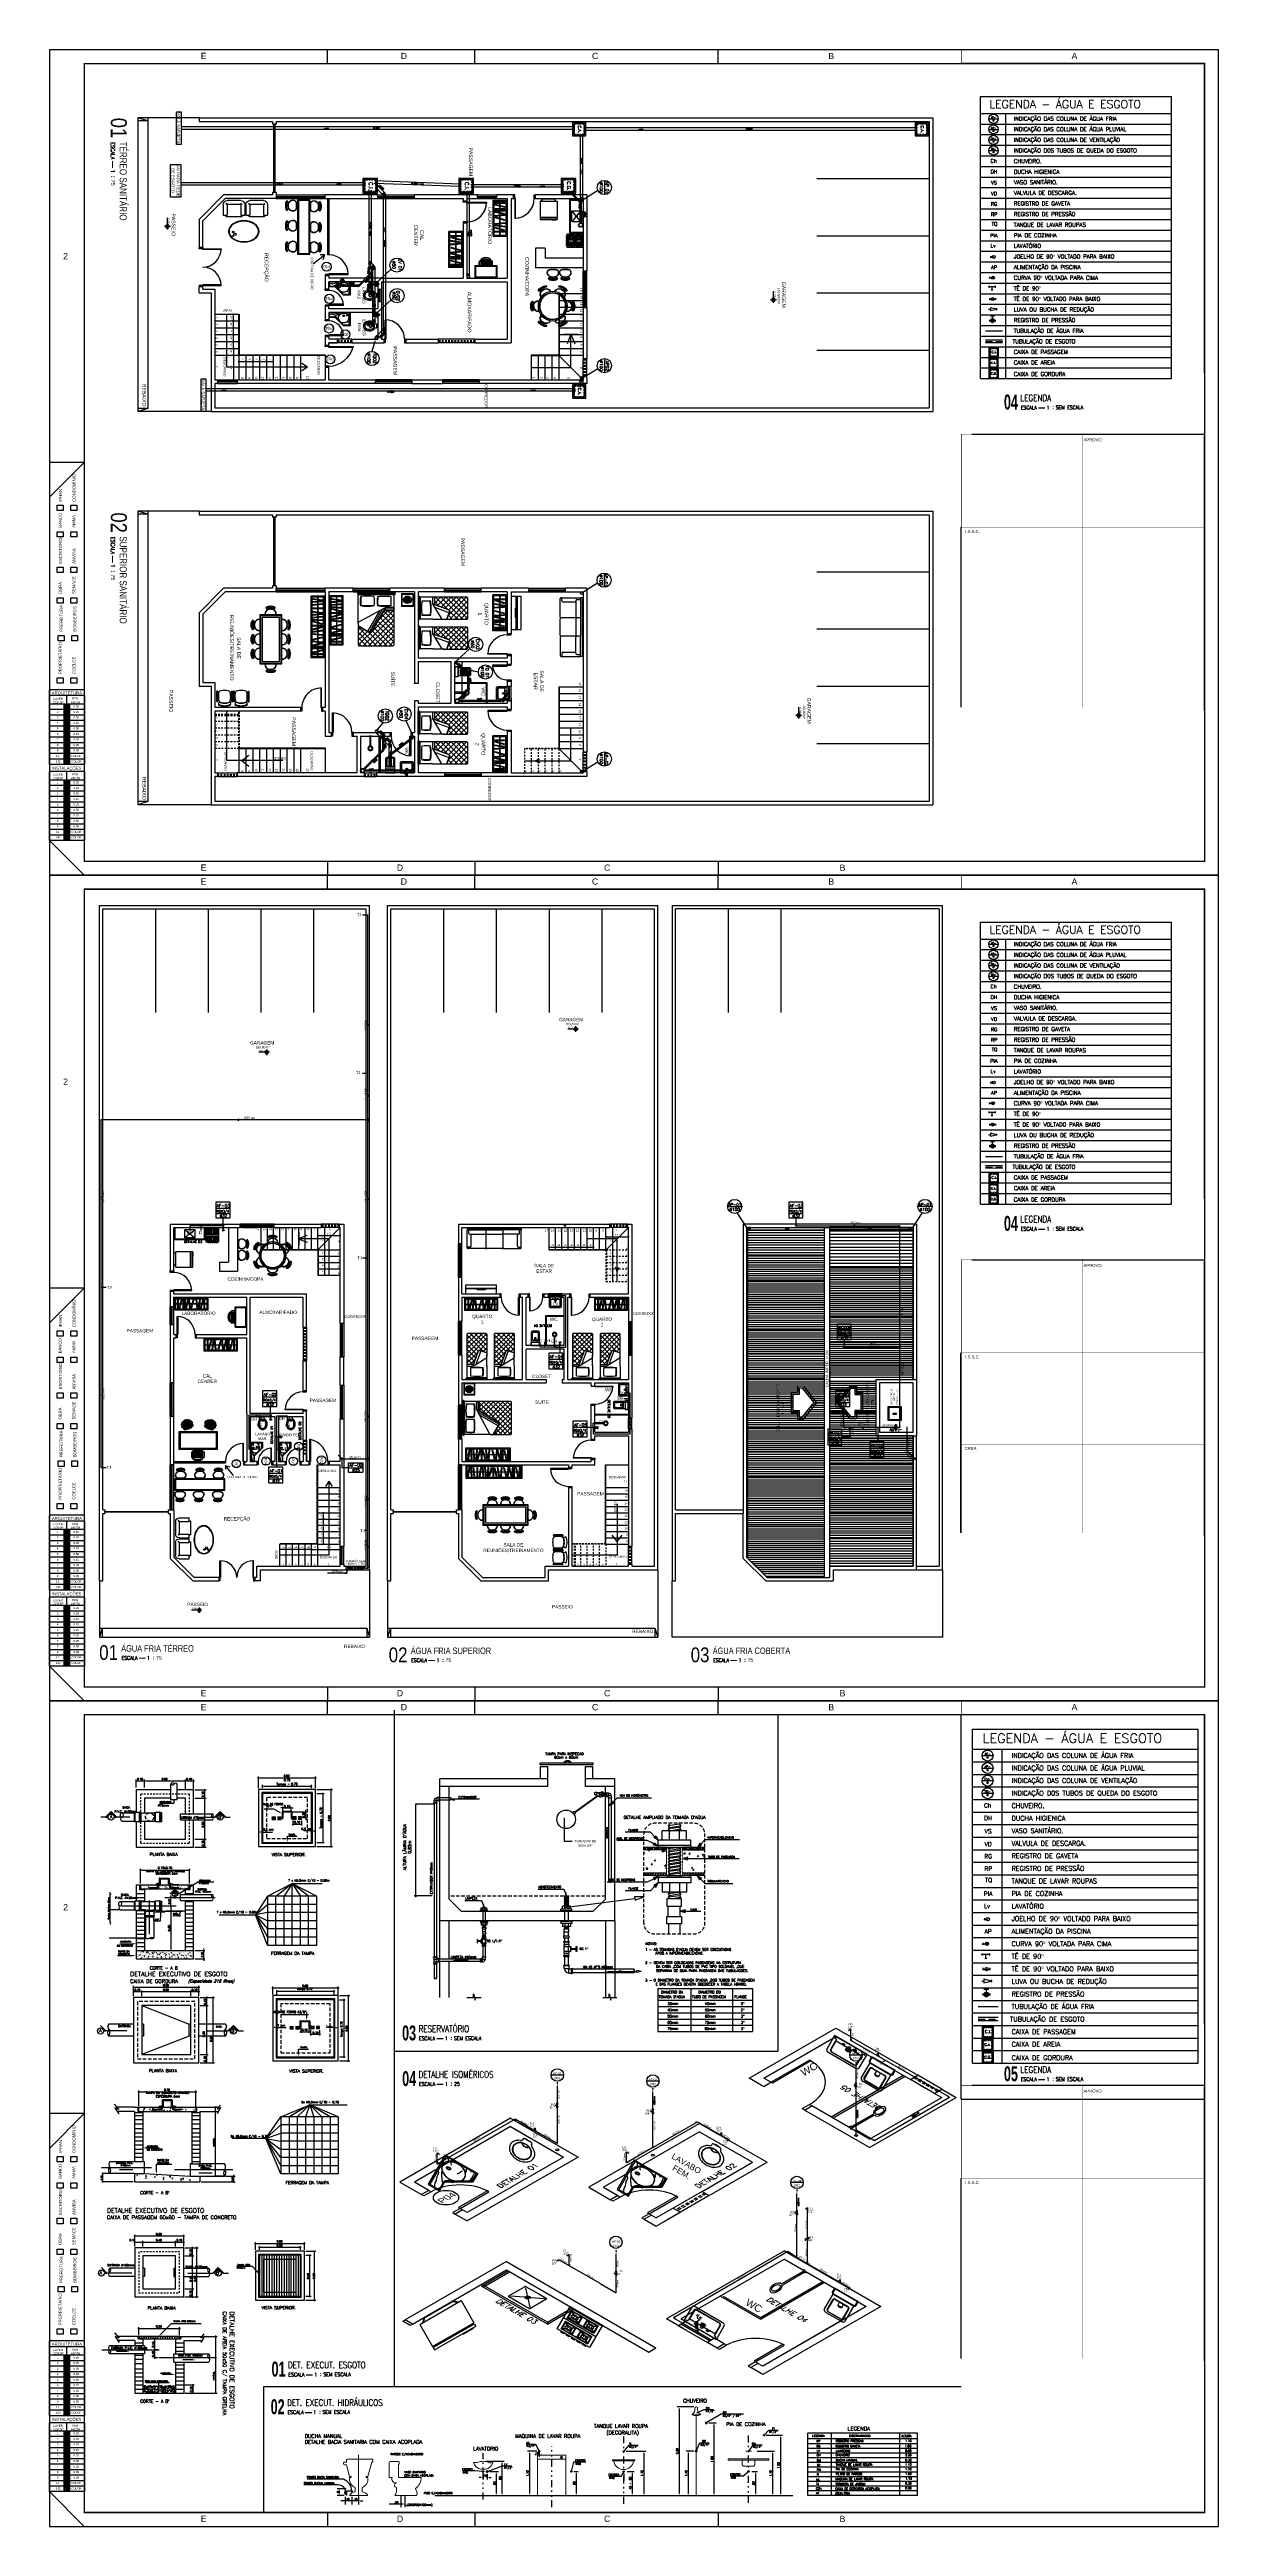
# Model space of a CAD drawing. Header units: millimetres. Extents: x 5512 to 5596, y 903 to 1082.
import ezdxf
from ezdxf.enums import TextEntityAlignment as Align

# ---------------------------------------------------------------- set-up
doc = ezdxf.new("R2010")
doc.units = ezdxf.units.MM
for name, pattern in [('CENTER2', [28.575, 19.05, -3.175, 3.175, -3.175]), ('DASHDOT2', [12.7, 6.35, -3.175, 0, -3.175]), ('DIVIDE', [1.25, 0.5, -0.25, 0, -0.25, 0, -0.25]), ('HIDDEN', [0.375, 0.25, -0.125]), ('HIDDEN2', [0.1875, 0.125, -0.0625]), ('HIDDENX2', [0.75, 0.5, -0.25])]:
    doc.linetypes.add(name, pattern=pattern)
for name, color, linetype in [('-HIDRO', 8, 'Continuous'), ('0-COTAS', 8, 'Continuous'), ('A-LAYOUT', 7, 'Continuous'), ('A-PEN-B', 5, 'Continuous'), ('A-PEN-C', 4, 'Continuous'), ('A-PEN-G', 3, 'Continuous'), ('A-PEN-M', 6, 'Continuous'), ('A-PEN-R', 1, 'Continuous'), ('A-PEN-W', 7, 'Continuous'), ('A-PEN-Y', 2, 'Continuous'), ('AF', 5, 'Continuous'), ('BANHO_COZINHA', 7, 'Continuous'), ('CERC02', 3, 'Continuous'), ('CONEXAO_AG_FRIA', 2, 'Continuous'), ('CONEXOES', 3, 'Continuous'), ('CONEXÃO_HIDRÁULICA', 2, 'Continuous'), ('COTA', 2, 'Continuous'), ('DETALLHES_CAIXAS', 6, 'Continuous'), ('DETALLHES_HIDRAULICO', 4, 'Continuous'), ('Diametro', 2, 'Continuous'), ('E-TXT-G', 3, 'Continuous'), ('E-TXT-Y', 2, 'Continuous'), ('Eixo', 4, 'HIDDENX2'), ('HID-TUBPRIMARIO', 5, 'Continuous'), ('HIDRO 01', 4, 'Continuous'), ('HIDROGRAFIA', 4, 'Continuous'), ('LAYER8', 9, 'Continuous'), ("LINHA - PROJETU'S", 1, 'Continuous'), ('MOVEIS', 7, 'Continuous'), ('NIVEIS', 1, 'Continuous'), ("PRANCHA - PROJETU'S", 7, 'Continuous'), ('Prumadas_L', 1, 'Continuous'), ('Prumadas_Q', 3, 'Continuous'), ('Prumadas_T', 2, 'Continuous'), ('TEXT', 2, 'Continuous'), ('TEXTO', 3, 'Continuous'), ('Texto-Tubos', 7, 'Continuous'), ('TigreCad', 3, 'Continuous'), ('Tinterno', 9, 'Continuous'), ('TUBOS_ESGOTO', 5, 'Continuous'), ('TUBULAÇÃO_ESGOTO', 5, 'Continuous'), ('TUBULAÇÃO_HIDRÁULICA', 5, 'Continuous'), ('TXT_0', 7, 'Continuous'), ('TXT_1', 2, 'Continuous'), ('TXT_2', 6, 'Continuous')]:
    doc.layers.add(name, color=color, linetype=linetype)
for name, color, linetype, lineweight in [('BLOCOS HIDRAULICA', 4, 'Continuous', 9), ('COTAS', 53, 'Continuous', 9), ('E-TXT-W', 7, 'Continuous', 20)]:
    doc.layers.add(name, color=color, linetype=linetype, lineweight=lineweight)
doc.styles.add('100-25', font='ROMANS.shx', dxfattribs={"height": 0.12})
doc.styles.add('ADITIVOCAD', font='ROMANS.shx')
doc.styles.add('ARIAL', font='arial.ttf', dxfattribs={"height": 2})
doc.styles.add('CARIMBO_DADOS', font='arial.ttf', dxfattribs={"height": 0.1})
doc.styles.add('F2', font='ARIALN.TTF')
doc.styles.add('R80', font='simplex.shx', dxfattribs={"height": 12})
doc.styles.add('REG140', font='romans.shx', dxfattribs={"width": 0.8, "height": 0.35})
doc.styles.add('REG60', font='romans.shx', dxfattribs={"width": 0.8, "height": 0.15})
doc.styles.add('REG80', font='romans.shx', dxfattribs={"width": 0.8, "height": 0.1})
doc.styles.add('REGUA80', font='arial.ttf', dxfattribs={"height": 1})
doc.styles.add('ROMANS', font='romans__.ttf', dxfattribs={"height": 0.1})
doc.styles.add('SANSSERIF2', font='sanssb__.ttf', dxfattribs={"width": 0.8})
doc.styles.get("Standard").update_dxf_attribs({"font": 'arial.ttf'})
doc.styles.add('T20', font='PORT2', dxfattribs={"height": 0.2})
doc.styles.add('TCTUBOS-TXT', font='txt.shx')
doc.styles.add('TEXT', font='arial.ttf')
doc.dimstyles.new('ARQUITETURA', dxfattribs={"dimtxt": 0.11, "dimasz": 0.05, "dimexe": 0.1, "dimexo": 0, "dimgap": 0.1, "dimtad": 1, "dimzin": 5, "dimdsep": 46, "dimtxsty": 'F2', "dimblk": 'COTA', "dimcen": 0, "dimse1": 1, "dimse2": 1, "dimadec": 0, "dimazin": 0, "dimtfac": 2, "dimtix": 1, "dimtmove": 2, "dimatfit": 3, "dimldrblk": 'COTA', "dimfxl": 1, "dimtolj": 1, "dimtzin": 5, "dimarcsym": 0})
doc.dimstyles.new('COTAS_EXTERNAS', dxfattribs={"dimtxt": 0.1, "dimasz": 0.01, "dimexe": 0, "dimexo": 0, "dimgap": 0.07, "dimtad": 1, "dimzin": 5, "dimdsep": 46, "dimtxsty": 'CARIMBO_DADOS', "dimblk1": 'CIRCULOS', "dimblk2": 'CIRCULOS', "dimsah": 1, "dimcen": 0, "dimse1": 1, "dimse2": 1, "dimclrd": 8, "dimclre": 8, "dimclrt": 230, "dimadec": 0, "dimazin": 0, "dimtfac": 100, "dimtix": 1, "dimtmove": 2, "dimatfit": 3, "dimldrblk": 'CIRCULOS', "dimfxl": 1, "dimtolj": 1, "dimtzin": 5, "dimarcsym": 0})

# ---------------------------------------------------------------- blocks, each defined once
blk = doc.blocks.new('ADFSGASDFG')
at = {"layer": "PRANCHA - PROJETU'S"}
h = blk.add_hatch(color=1, dxfattribs=at)
h.set_gradient(color1=(255, 0, 0), color2=(255, 0, 0), tint=1)
h.paths.add_polyline_path([(278.03, 60.27), (277.63, 60.27), (277.63, 59.87), (278.03, 59.87)])
h = blk.add_hatch(color=1, dxfattribs=at)
h.set_gradient(color1=(255, 255, 0), color2=(255, 255, 0), tint=1)
h.paths.add_polyline_path([(278.03, 59.47), (278.03, 59.87), (277.63, 59.87), (277.63, 59.47)])
h = blk.add_hatch(color=1, dxfattribs=at)
h.set_gradient(color1=(0, 255, 0), color2=(0, 255, 0), tint=1)
h.paths.add_polyline_path([(278.03, 59.47), (277.63, 59.47), (277.63, 59.08), (278.03, 59.08)])
h = blk.add_hatch(color=1, dxfattribs=at)
h.set_gradient(color1=(0, 255, 255), color2=(0, 255, 255), tint=1)
h.paths.add_polyline_path([(278.03, 59.08), (277.63, 59.08), (277.63, 58.68), (278.03, 58.68)])
h = blk.add_hatch(color=1, dxfattribs=at)
h.set_gradient(color1=(0, 0, 255), color2=(0, 0, 255), tint=1)
h.paths.add_polyline_path([(278.03, 58.68), (277.63, 58.68), (277.63, 58.29), (278.03, 58.29)])
h = blk.add_hatch(color=1, dxfattribs=at)
h.set_gradient(color1=(255, 0, 255), color2=(255, 0, 255), tint=1)
h.paths.add_polyline_path([(278.03, 58.29), (277.63, 58.29), (277.63, 57.89), (278.03, 57.89)])
h = blk.add_hatch(color=1, dxfattribs=at)
h.set_gradient(color1=(255, 255, 255), tint=1)
h.paths.add_polyline_path([(278.03, 57.89), (277.63, 57.89), (277.63, 57.49), (278.03, 57.49)])
h = blk.add_hatch(color=1, dxfattribs=at)
h.set_gradient(color1=(128, 128, 128), color2=(128, 128, 128), tint=1)
h.paths.add_polyline_path([(278.03, 57.49), (277.63, 57.49), (277.63, 57.1), (278.03, 57.1)])
h = blk.add_hatch(color=1, dxfattribs=at)
h.set_gradient(color1=(192, 192, 192), color2=(192, 192, 192), tint=1)
h.paths.add_polyline_path([(278.03, 57.1), (277.63, 57.1), (277.63, 56.7), (278.03, 56.7)])
h = blk.add_hatch(color=1, dxfattribs=at)
h.set_gradient(color1=(204, 0, 0), color2=(204, 0, 0), tint=1)
h.paths.add_polyline_path([(278.03, 56.31), (278.03, 56.7), (277.63, 56.7), (277.63, 56.31)])
h = blk.add_hatch(color=1, dxfattribs=at)
h.set_gradient(color1=(0, 153, 204), color2=(0, 153, 204), tint=1)
h.paths.add_polyline_path([(278.03, 56.31), (277.63, 56.31), (277.63, 55.91), (278.03, 55.91)])
h = blk.add_hatch(color=1, dxfattribs=at)
h.set_gradient(color1=(255, 0, 0), color2=(255, 0, 0), tint=1)
h.paths.add_polyline_path([(278.03, 54.8), (277.63, 54.8), (277.63, 54.41), (278.03, 54.41)])
h = blk.add_hatch(color=1, dxfattribs=at)
h.set_gradient(color1=(255, 255, 0), color2=(255, 255, 0), tint=1)
h.paths.add_polyline_path([(278.03, 54.01), (278.03, 54.41), (277.63, 54.41), (277.63, 54.01)])
h = blk.add_hatch(color=1, dxfattribs=at)
h.set_gradient(color1=(0, 255, 0), color2=(0, 255, 0), tint=1)
h.paths.add_polyline_path([(278.03, 54.01), (277.63, 54.01), (277.63, 53.61), (278.03, 53.61)])
h = blk.add_hatch(color=1, dxfattribs=at)
h.set_gradient(color1=(0, 255, 255), color2=(0, 255, 255), tint=1)
h.paths.add_polyline_path([(278.03, 53.61), (277.63, 53.61), (277.63, 53.22), (278.03, 53.22)])
h = blk.add_hatch(color=1, dxfattribs=at)
h.set_gradient(color1=(0, 0, 255), color2=(0, 0, 255), tint=1)
h.paths.add_polyline_path([(278.03, 53.22), (277.63, 53.22), (277.63, 52.82), (278.03, 52.82)])
h = blk.add_hatch(color=1, dxfattribs=at)
h.set_gradient(color1=(255, 0, 255), color2=(255, 0, 255), tint=1)
h.paths.add_polyline_path([(278.03, 52.82), (277.63, 52.82), (277.63, 52.43), (278.03, 52.43)])
h = blk.add_hatch(color=1, dxfattribs=at)
h.set_gradient(color1=(255, 255, 255), tint=1)
h.paths.add_polyline_path([(278.03, 52.43), (277.63, 52.43), (277.63, 52.03), (278.03, 52.03)])
h = blk.add_hatch(color=1, dxfattribs=at)
h.set_gradient(color1=(128, 128, 128), color2=(128, 128, 128), tint=1)
h.paths.add_polyline_path([(278.03, 52.03), (277.63, 52.03), (277.63, 51.63), (278.03, 51.63)])
h = blk.add_hatch(color=1, dxfattribs=at)
h.set_gradient(color1=(192, 192, 192), color2=(192, 192, 192), tint=1)
h.paths.add_polyline_path([(278.03, 51.63), (277.63, 51.63), (277.63, 51.24), (278.03, 51.24)])
h = blk.add_hatch(color=1, dxfattribs=at)
h.set_gradient(color1=(204, 0, 0), color2=(204, 0, 0), tint=1)
h.paths.add_polyline_path([(278.03, 50.84), (278.03, 51.24), (277.63, 51.24), (277.63, 50.84)])
h = blk.add_hatch(color=1, dxfattribs=at)
h.set_gradient(color1=(0, 153, 204), color2=(0, 153, 204), tint=1)
h.paths.add_polyline_path([(278.03, 50.84), (277.63, 50.84), (277.63, 50.45), (278.03, 50.45)])
at = {"layer": "PRANCHA - PROJETU'S", "color": 1}
for p, q in [((360.68, 107.35), (276.58, 107.35)), ((276.58, 107.35), (276.58, 47.95)), ((296.58, 106.35), (296.58, 107.35)), ((307.18, 106.35), (307.18, 107.35)), ((360.68, 47.95), (360.68, 107.35)), ((279.08, 77.65), (276.58, 75.15)), ((279.08, 77.65), (276.58, 77.65)), ((279.08, 47.95), (276.58, 50.45)), ((296.58, 48.95), (296.58, 47.95)), ((307.18, 48.95), (307.18, 47.95)), ((307.18, 48.95), (307.18, 47.95)), ((276.58, 47.95), (360.68, 47.95))]:
    blk.add_line(p, q, dxfattribs=at)
at = {"layer": "PRANCHA - PROJETU'S"}
for p, q in [((279.09, 61.3), (276.58, 61.3)), ((276.58, 55.91), (276.58, 61.27)), ((279.09, 60.88), (276.58, 60.88)), ((279.09, 60.88), (276.58, 60.88)), ((277.83, 60.27), (277.83, 60.88)), ((279.09, 60.88), (279.09, 55.91)), ((279.09, 60.27), (276.58, 60.27)), ((279.09, 59.87), (276.58, 59.87)), ((279.09, 59.47), (276.58, 59.47)), ((279.09, 59.08), (276.58, 59.08)), ((277.63, 55.91), (277.63, 60.27)), ((278.03, 55.91), (278.03, 60.27)), ((279.09, 58.68), (276.58, 58.68)), ((279.09, 58.29), (276.58, 58.29)), ((279.09, 57.89), (276.58, 57.89)), ((279.09, 57.49), (276.58, 57.49)), ((279.09, 57.1), (276.58, 57.1)), ((279.09, 56.7), (276.58, 56.7)), ((279.09, 56.31), (276.58, 56.31)), ((279.09, 55.91), (276.58, 55.91)), ((279.09, 55.41), (276.58, 55.41)), ((276.58, 50.45), (276.58, 55.41)), ((277.83, 54.8), (277.83, 55.41)), ((279.09, 55.41), (279.09, 50.45)), ((279.09, 54.8), (276.58, 54.8)), ((279.09, 54.41), (276.58, 54.41)), ((279.09, 54.01), (276.58, 54.01)), ((279.09, 53.61), (276.58, 53.61)), ((277.63, 50.45), (277.63, 54.8)), ((278.03, 50.45), (278.03, 54.8)), ((279.09, 53.22), (276.58, 53.22)), ((279.09, 52.82), (276.58, 52.82)), ((279.09, 52.43), (276.58, 52.43)), ((279.09, 52.03), (276.58, 52.03)), ((279.09, 51.63), (276.58, 51.63)), ((279.09, 51.24), (276.58, 51.24)), ((279.09, 50.84), (276.58, 50.84)), ((279.09, 50.45), (276.58, 50.45))]:
    blk.add_line(p, q, dxfattribs=at)
at = {"layer": "PRANCHA - PROJETU'S", "color": 4, "const_width": 0.1}
blk.add_lwpolyline([(279.08, 106.35), (359.68, 106.35), (359.68, 48.95), (279.08, 48.95)], close=True, dxfattribs=at)
at = {"layer": "PRANCHA - PROJETU'S"}
for points in [[(277.13, 74.57), (277.55, 74.57), (277.55, 74.19), (277.13, 74.19)], [(278.11, 74.57), (278.53, 74.57), (278.53, 74.19), (278.11, 74.19)], [(277.13, 72.67), (277.55, 72.67), (277.55, 72.29), (277.13, 72.29)], [(278.11, 72.67), (278.53, 72.67), (278.53, 72.29), (278.11, 72.29)], [(277.13, 70.12), (277.55, 70.12), (277.55, 69.73), (277.13, 69.73)], [(278.11, 70.12), (278.53, 70.12), (278.53, 69.73), (278.11, 69.73)], [(277.13, 67.9), (277.55, 67.9), (277.55, 67.52), (277.13, 67.52)], [(278.11, 67.9), (278.53, 67.9), (278.53, 67.52), (278.11, 67.52)], [(277.2, 65.21), (277.62, 65.21), (277.62, 64.82), (277.2, 64.82)], [(278.18, 65.21), (278.59, 65.21), (278.59, 64.82), (278.18, 64.82)], [(277.13, 62.16), (277.55, 62.16), (277.55, 61.77), (277.13, 61.77)], [(278.11, 62.16), (278.53, 62.16), (278.53, 61.77), (278.11, 61.77)]]:
    blk.add_lwpolyline(points, close=True, dxfattribs=at)
at = {"layer": "PRANCHA - PROJETU'S", "color": 50, "linetype": 'Continuous', "style": 'ARIAL'}
for s, p in [('E', (287.66, 106.9)), ('D', (302.07, 106.9)), ('C', (315.83, 106.9)), ('2', (277.73, 92.5)), ('E', (287.66, 48.5)), ('D', (301.79, 48.5)), ('C', (316.7, 48.5)), ('C', (316.7, 48.5))]:
    blk.add_text(s, height=0.45, dxfattribs=at).set_placement(p, align=Align.MIDDLE)
at = {"layer": "PRANCHA - PROJETU'S", "color": 2, "style": 'ARIAL'}
for s, height, p in [('CONDOMÍNIO', 0.217, (278.23, 74.82)), ('IPHAN', 0.217, (277.26, 74.82)), ('BANCO', 0.217, (277.24, 72.96)), ('AMMA', 0.217, (278.22, 72.96)), ('ESCRITÓRIO', 0.217, (277.26, 70.36)), ('ANVISA', 0.217, (278.23, 70.36)), ('OBRA', 0.217, (277.24, 68.19)), ('SEMACE', 0.217, (278.22, 68.19)), ('PREFEITURA', 0.217, (277.31, 65.47)), ('BOMBEIROS', 0.217, (278.29, 65.47)), ('PROPRIETÁRIO', 0.2168, (277.24, 62.43)), ('COELCE', 0.217, (278.22, 62.43))]:
    blk.add_text(s, height=height, rotation=90, dxfattribs=at).set_placement(p, align=Align.TOP_LEFT)
for s, p in [('ARQUITETURA', (276.74, 61.18)), ('INSTALAÇÕES', (276.74, 55.76))]:
    blk.add_text(s, height=0.2168, dxfattribs=at).set_placement(p, align=Align.TOP_LEFT)
at = {"layer": "PRANCHA - PROJETU'S", "style": 'ARIAL'}
for s, p in [('LAYER', (276.86, 60.72)), ('PEN', (278.21, 60.75)), ('COR Nº', (276.83, 60.47)), ('2', (277.1, 59.78)), ('3', (277.1, 59.38)), ('4', (277.1, 58.99)), ('1', (277.1, 60.17)), ('WIDTH', (278.11, 60.47)), ('0.65', (278.3, 60.17)), ('0.25', (278.3, 59.78)), ('0.35', (278.3, 59.38)), ('0.10', (278.3, 58.99)), ('5', (277.1, 58.59)), ('6', (277.1, 58.19)), ('7', (277.1, 57.8)), ('8', (277.1, 57.4)), ('0.50', (278.3, 58.59)), ('0.15', (278.3, 58.19)), ('0.20', (278.3, 57.8)), ('0.05', (278.3, 57.4)), ('LAYER', (276.86, 55.26)), ('142', (277.02, 56.21)), ('12', (277.05, 56.61)), ('9', (277.1, 57.01)), ('COLOR', (278.14, 56.61)), ('COLOR', (278.14, 56.21)), ('PEN', (278.21, 55.28)), ('0.05', (278.3, 57.01)), ('COR Nº', (276.83, 55.01)), ('2', (277.1, 54.31)), ('3', (277.1, 53.92)), ('4', (277.1, 53.52)), ('1', (277.1, 54.71)), ('WIDTH', (278.11, 55.01)), ('0.25', (278.3, 54.71)), ('0.18', (278.3, 54.31)), ('0.10', (278.3, 53.92)), ('0.15', (278.3, 53.52)), ('5', (277.1, 53.13)), ('6', (277.1, 52.73)), ('7', (277.1, 52.33)), ('8', (277.1, 51.94)), ('0.25', (278.3, 53.13)), ('0.35', (278.3, 52.73)), ('0.25', (278.3, 52.33)), ('0.09', (278.3, 51.94)), ('142', (277.02, 50.75)), ('12', (277.05, 51.15)), ('9', (277.1, 51.54)), ('COLOR', (278.14, 51.15)), ('COLOR', (278.14, 50.75)), ('0.09', (278.3, 51.54))]:
    blk.add_text(s, height=0.148, dxfattribs=at).set_placement(p, align=Align.TOP_LEFT)
blk = doc.blocks.new('CRBODADOSÇ')
at = {"layer": "PRANCHA - PROJETU'S", "color": 3}
blk.add_line((164.83, 196.92), (165.29, 196.92), dxfattribs=at)
at = {"layer": "PRANCHA - PROJETU'S", "color": 3, "style": 'REG80', "width": 0.8}
for s, p in [('ESCALA', (163.55, 196.8)), ('1', (165.41, 196.8)), (':', (165.83, 196.84))]:
    blk.add_text(s, height=0.27, dxfattribs=at).set_placement(p)
at = {"layer": "PRANCHA - PROJETU'S", "style": 'SANSSERIF2', "width": 0.6}
blk.add_attdef('00', text='', height=1.08, dxfattribs=at).set_placement((162.84, 196.79), align=Align.CENTER)
at = {"layer": "PRANCHA - PROJETU'S", "color": 2, "style": 'REG140', "width": 0.8}
for tag, p in [('DESENHO', (163.52, 197.39)), ('PROJETO', (163.52, 198.07))]:
    blk.add_attdef(tag, p, '', height=0.472, dxfattribs=at)
at = {"layer": "PRANCHA - PROJETU'S", "color": 3, "style": 'REG80', "width": 0.8}
blk.add_attdef('ESCALA', (166.07, 196.81), '', height=0.27, dxfattribs=at)
blk = doc.blocks.new('Adh_Afn')
blk.add_line((-0.25, 0), (0.25, 0))
blk.add_circle((0, 0), 0.25)
at = {"flags": 8}
for tag, p in [('$AF', (0, 0.07)), ('$DIAM', (0, -0.09))]:
    blk.add_attdef(tag, text='', height=0.1, dxfattribs=at).set_placement(p, align=Align.MIDDLE)
blk = doc.blocks.new('ADH_HIUTILIZ1')
blk.add_line((0.12, 0), (0.12, 0))
at = {"flags": 8}
blk.add_attdef('$N', text='', height=0.09, dxfattribs=at).set_placement((0.226, 0.042), align=Align.MIDDLE)
blk = doc.blocks.new('Adh_cx_j90b')
blk.add_lwpolyline([(-0.068, 0.022), (-0.068, -0.022), (-0.068, 0), (-0.006, 0)])
blk.add_circle((0, 0), 0.0359)
blk = doc.blocks.new('Adh_cx_c90c')
h = blk.add_hatch()
h.set_pattern_fill('_U', color=256, scale=0.002, angle=45, style=0, double=1, pattern_type=0)
h.set_pattern_definition([(45, (-6.0733674, -5.0413484), (-0.00141421356, 0.00141421356), []), (135, (-6.0733674, -5.0413484), (-0.00141421356, -0.00141421356), [])])
h.paths.add_polyline_path([(-0.017, 0, 1), (0.017, 0, 1)])
blk.add_lwpolyline([(-0.088, 0.022), (-0.088, -0.023), (-0.088, 0), (-0.036, 0)])
for radius in [0.0359, 0.017]:
    blk.add_circle((0, 0), radius)
blk = doc.blocks.new('Adh_cx_te90')
for p, q in [((-0.075, -0.0225), (-0.075, 0.0225)), ((0.075, 0), (-0.075, 0)), ((0, -0.075), (0, 0)), ((0.075, 0), (0.075, 0.0225)), ((0.075, 0.0225), (0.075, -0.0225)), ((-0.0225, -0.075), (0.0225, -0.075))]:
    blk.add_line(p, q)
blk = doc.blocks.new('Adh_cx_te90b')
for p, q in [((-0.078, 0.0225), (-0.078, -0.0225)), ((-0.078, 0), (0.078, 0)), ((0.078, -0.0225), (0.078, 0.0225))]:
    blk.add_line(p, q)
blk.add_circle((0, 0), 0.0359)
blk = doc.blocks.new('Adh_cx_lvr')
for p, q in [((0, 0), (-0.15, 0.0375)), ((-0.15, 0.0375), (-0.15, -0.0375)), ((-0.15, -0.0375), (0, 0)), ((0, 0.0225), (0, -0.0225)), ((-0.195, 0), (-0.15, 0)), ((0.0225, 0), (0, 0))]:
    blk.add_line(p, q)
blk = doc.blocks.new('Adh_acs_rg')
h = blk.add_hatch()
h.set_pattern_fill('_U', color=256, scale=0.002, angle=45, style=0, double=1)
h.set_pattern_definition([(45, (-7.4131718, -5.1711377), (-0.00141421356, 0.00141421356), []), (135, (-7.4131718, -5.1711377), (-0.00141421356, -0.00141421356), [])])
h.paths.add_polyline_path([(-0.046, 0, 1), (0.046, 0, 1)])
for p, q in [((-0.078, 0.022), (-0.078, -0.022)), ((0.053, 0.108), (-0.053, 0.108)), ((0, 0.046), (0, 0.108)), ((0.078, -0.022), (0.078, 0.022)), ((-0.078, 0), (-0.046, 0)), ((0.046, 0), (0.078, 0))]:
    blk.add_line(p, q)
blk.add_circle((0, 0), 0.046)
blk = doc.blocks.new('Adhs_RefTbl')
at = {"color": 0, "linetype": 'ByBlock', "ltscale": 0.5}
blk.add_line((-0.321, 0), (0.321, 0), dxfattribs=at)
blk = doc.blocks.new('inp_cx')
for p, q in [((40, 40), (-40, 40)), ((-40, 40), (-40, -40)), ((40, -40), (40, 40)), ((-40, -40), (40, -40))]:
    blk.add_line(p, q)
at = {"color": 1, "linetype": 'Continuous', "ltscale": 0.5}
for p, q in [((33, 33), (-33, 33)), ((-33, 33), (-33, -33)), ((33, -33), (33, 33)), ((-33, -33), (33, -33))]:
    blk.add_line(p, q, dxfattribs=at)
at = {"color": 1, "linetype": 'HIDDEN', "ltscale": 0.5}
for p, q in [((30, 30), (-30, 30)), ((-30, 30), (-30, -30)), ((30, -30), (30, 30)), ((-30, -30), (30, -30))]:
    blk.add_line(p, q, dxfattribs=at)
at = {"style": 'R80'}
blk.add_text('C.I.', height=20.6, dxfattribs=at).set_placement((-20, -7))
blk = doc.blocks.new('_cxgordu')
for p, q in [((40, 40), (-40, 40)), ((-40, 40), (-40, -40)), ((40, -40), (40, 40)), ((-40, -40), (40, -40))]:
    blk.add_line(p, q)
at = {"color": 1, "linetype": 'Continuous', "ltscale": 0.5}
for p, q in [((33, 33), (-33, 33)), ((-33, 33), (-33, -33)), ((33, -33), (33, 33)), ((-33, -33), (33, -33))]:
    blk.add_line(p, q, dxfattribs=at)
at = {"color": 1, "linetype": 'HIDDEN', "ltscale": 0.5}
for p, q in [((30, 30), (-30, 30)), ((-30, 30), (-30, -30)), ((30, -30), (30, 30)), ((-30, -30), (30, -30))]:
    blk.add_line(p, q, dxfattribs=at)
at = {"style": 'R80'}
blk.add_text('C.G.', height=18.5, dxfattribs=at).set_placement((-24, -7))
blk = doc.blocks.new('_cxareia')
for p, q in [((40, 40), (-40, 40)), ((-40, 40), (-40, -40)), ((40, -40), (40, 40)), ((-40, -40), (40, -40))]:
    blk.add_line(p, q)
at = {"color": 1, "linetype": 'Continuous', "ltscale": 0.5}
for p, q in [((33, 33), (-33, 33)), ((-33, 33), (-33, -33)), ((33, -33), (33, 33)), ((-33, -33), (33, -33))]:
    blk.add_line(p, q, dxfattribs=at)
at = {"color": 1, "linetype": 'HIDDEN', "ltscale": 0.5}
for p, q in [((30, 30), (-30, 30)), ((-30, 30), (-30, -30)), ((30, -30), (30, 30)), ((-30, -30), (30, -30))]:
    blk.add_line(p, q, dxfattribs=at)
at = {"style": 'R80'}
blk.add_text('C.A.', height=17.3, dxfattribs=at).set_placement((-22, -6))
blk = doc.blocks.new('cotas')
at = {"layer": 'A-PEN-Y'}
h = blk.add_hatch(color=256, dxfattribs=at)
h.paths.add_polyline_path([(0.13, 0, 0.414214), (0, 0.13), (0, 0)])
h.paths.add_polyline_path([(0, 0), (-0.13, 0, 0.414214), (0, -0.13)])
at = {"layer": 'A-PEN-W'}
for p, q in [((-0.22, 0), (0.62, 0)), ((0, 0.22), (0, -0.22))]:
    blk.add_line(p, q, dxfattribs=at)
blk.add_circle((0, 0), 0.135, dxfattribs=at)
at = {"layer": 'A-PEN-W', "style": 'T20'}
blk.add_attdef('COTA', (0.17, 0.04), '', height=0.15, dxfattribs=at)
blk = doc.blocks.new('MESA3')
for p, q in [((-0.03, 1.2), (-0.03, 1.26)), ((0.06, 1.2), (0.06, 1.26)), ((-0.66, 0.59), (-0.73, 0.59)), ((-0.66, 0.51), (-0.73, 0.51)), ((-0.66, 0), (-0.73, 0)), ((0.69, 0.59), (0.75, 0.59)), ((0.69, 0.51), (0.75, 0.51)), ((0.69, 0), (0.75, 0)), ((-0.66, -0.08), (-0.73, -0.08)), ((-0.66, -0.58), (-0.73, -0.58)), ((-0.66, -0.67), (-0.73, -0.67)), ((0.69, -0.08), (0.75, -0.08)), ((0.69, -0.58), (0.75, -0.58)), ((0.69, -0.67), (0.75, -0.67)), ((-0.03, -1.27), (-0.03, -1.33)), ((0.06, -1.27), (0.06, -1.33))]:
    blk.add_line(p, q)
for points in [[(0, 1.32), (0.03, 1.32, -0.126461), (0.19, 1.28, -1.05486), (0.15, 1.22), (0.14, 1.23, 0.10861), (0.01, 1.26, 0.10861), (-0.11, 1.23), (-0.13, 1.22, -1.05486), (-0.16, 1.28, -0.126461), (0, 1.32), (0.03, 1.32)], [(-0.79, 0.57), (-0.79, 0.53, 0.126461), (-0.75, 0.38, 1.05486), (-0.69, 0.41), (-0.7, 0.43, -0.10861), (-0.73, 0.55, -0.10861), (-0.7, 0.67), (-0.69, 0.69, 1.05486), (-0.75, 0.73, 0.126461), (-0.79, 0.57), (-0.79, 0.53)], [(-0.79, -0.02), (-0.79, -0.06, 0.126461), (-0.75, -0.22, 1.05486), (-0.69, -0.18), (-0.7, -0.16, -0.10861), (-0.73, -0.04, -0.10861), (-0.7, 0.08), (-0.69, 0.1, 1.05486), (-0.75, 0.13, 0.126461), (-0.79, -0.02), (-0.79, -0.06)], [(0.81, 0.57), (0.81, 0.53, -0.126461), (0.77, 0.38, -1.05486), (0.71, 0.41), (0.72, 0.43, 0.10861), (0.75, 0.55, 0.10861), (0.72, 0.67), (0.71, 0.69, -1.05486), (0.77, 0.73, -0.126461), (0.81, 0.57), (0.81, 0.53)], [(0.81, -0.02), (0.81, -0.06, -0.126461), (0.77, -0.22, -1.05486), (0.71, -0.18), (0.72, -0.16, 0.10861), (0.75, -0.04, 0.10861), (0.72, 0.08), (0.71, 0.1, -1.05486), (0.77, 0.13, -0.126461), (0.81, -0.02), (0.81, -0.06)], [(-0.79, -0.61), (-0.79, -0.64, 0.126461), (-0.75, -0.8, 1.05486), (-0.69, -0.77), (-0.7, -0.75, -0.10861), (-0.73, -0.63, -0.10861), (-0.7, -0.5), (-0.69, -0.49, 1.05486), (-0.75, -0.45, 0.126461), (-0.79, -0.61), (-0.79, -0.64)], [(0.81, -0.61), (0.81, -0.64, -0.126461), (0.77, -0.8, -1.05486), (0.71, -0.77), (0.72, -0.75, 0.10861), (0.75, -0.63, 0.10861), (0.72, -0.5), (0.71, -0.49, -1.05486), (0.77, -0.45, -0.126461), (0.81, -0.61), (0.81, -0.64)], [(0, -1.39), (0.03, -1.39, 0.126461), (0.19, -1.35, 1.05486), (0.15, -1.3), (0.14, -1.31, -0.10861), (0.01, -1.34, -0.10861), (-0.11, -1.31), (-0.13, -1.3, 1.05486), (-0.16, -1.35, 0.126461), (0, -1.39), (0.03, -1.39)]]:
    blk.add_lwpolyline(points, format="xyb")
for points in [[(0.01, 1.31), (0.03, 1.31, -0.126475), (0.18, 1.27, -1.059183), (0.16, 1.23), (0.14, 1.24, 0.109269), (0.01, 1.27, 0.109269), (-0.11, 1.24), (-0.13, 1.23, -1.059183), (-0.16, 1.27, -0.126475), (0, 1.31)], [(0.01, 1.31), (0.03, 1.31, -0.12647), (0.19, 1.27, -1.057116), (0.16, 1.23), (0.14, 1.24, 0.109005), (0.01, 1.27, 0.109005), (-0.11, 1.24), (-0.13, 1.23, -1.057116), (-0.16, 1.27, -0.12647), (0, 1.31)], [(0.01, 1.3), (0.03, 1.3, -0.126481), (0.18, 1.26, -1.071489), (0.17, 1.24), (0.15, 1.25, 0.110003), (0.01, 1.29, 0.110003), (-0.12, 1.25), (-0.14, 1.24, -1.071489), (-0.15, 1.26, -0.126481), (0, 1.3)], [(-0.78, 0.55), (-0.78, 0.53, 0.12647), (-0.74, 0.38, 1.057116), (-0.7, 0.41), (-0.71, 0.43, -0.109005), (-0.74, 0.55, -0.109005), (-0.71, 0.68), (-0.7, 0.7, 1.057116), (-0.74, 0.72, 0.12647), (-0.78, 0.57)], [(-0.78, -0.04), (-0.78, -0.06, 0.12647), (-0.74, -0.21, 1.057116), (-0.7, -0.18), (-0.71, -0.17, -0.109005), (-0.74, -0.04, -0.109005), (-0.71, 0.09), (-0.7, 0.1, 1.057116), (-0.74, 0.13, 0.12647), (-0.78, -0.02)], [(-0.77, 0.55), (-0.77, 0.53, 0.126475), (-0.74, 0.38, 1.059183), (-0.7, 0.41), (-0.71, 0.42, -0.109269), (-0.74, 0.55, -0.109269), (-0.71, 0.68), (-0.7, 0.7, 1.059183), (-0.74, 0.72, 0.126475), (-0.77, 0.57)], [(-0.77, -0.04), (-0.77, -0.06, 0.126475), (-0.74, -0.21, 1.059183), (-0.7, -0.19), (-0.71, -0.17, -0.109269), (-0.74, -0.04, -0.109269), (-0.71, 0.09), (-0.7, 0.11, 1.059183), (-0.74, 0.13, 0.126475), (-0.77, -0.02)], [(-0.76, 0.55), (-0.76, 0.53, 0.126481), (-0.73, 0.39, 1.071489), (-0.71, 0.4), (-0.72, 0.42, -0.110003), (-0.75, 0.55, -0.110003), (-0.72, 0.69), (-0.71, 0.7, 1.071489), (-0.73, 0.72, 0.126481), (-0.76, 0.57)], [(-0.76, -0.04), (-0.76, -0.06, 0.126481), (-0.73, -0.2, 1.071489), (-0.71, -0.19), (-0.72, -0.17, -0.110003), (-0.75, -0.04, -0.110003), (-0.72, 0.09), (-0.71, 0.11, 1.071489), (-0.73, 0.12, 0.126481), (-0.76, -0.02)], [(0.8, 0.55), (0.8, 0.53, -0.12647), (0.76, 0.38, -1.057116), (0.72, 0.41), (0.73, 0.43, 0.109005), (0.76, 0.55, 0.109005), (0.73, 0.68), (0.72, 0.7, -1.057116), (0.76, 0.72, -0.12647), (0.8, 0.57)], [(0.8, -0.04), (0.8, -0.06, -0.12647), (0.76, -0.21, -1.057116), (0.72, -0.18), (0.73, -0.17, 0.109005), (0.76, -0.04, 0.109005), (0.73, 0.09), (0.72, 0.1, -1.057116), (0.76, 0.13, -0.12647), (0.8, -0.02)], [(0.8, 0.55), (0.8, 0.53, -0.126475), (0.76, 0.38, -1.059183), (0.72, 0.41), (0.73, 0.42, 0.109269), (0.76, 0.55, 0.109269), (0.73, 0.68), (0.72, 0.7, -1.059183), (0.76, 0.72, -0.126475), (0.8, 0.57)], [(0.8, -0.04), (0.8, -0.06, -0.126475), (0.76, -0.21, -1.059183), (0.72, -0.19), (0.73, -0.17, 0.109269), (0.76, -0.04, 0.109269), (0.73, 0.09), (0.72, 0.11, -1.059183), (0.76, 0.13, -0.126475), (0.8, -0.02)], [(0.79, 0.55), (0.79, 0.53, -0.126481), (0.75, 0.39, -1.071489), (0.73, 0.4), (0.74, 0.42, 0.110003), (0.78, 0.55, 0.110003), (0.74, 0.69), (0.73, 0.7, -1.071489), (0.75, 0.72, -0.126481), (0.79, 0.57)], [(0.79, -0.04), (0.79, -0.06, -0.126481), (0.75, -0.2, -1.071489), (0.73, -0.19), (0.74, -0.17, 0.110003), (0.78, -0.04, 0.110003), (0.74, 0.09), (0.73, 0.11, -1.071489), (0.75, 0.12, -0.126481), (0.79, -0.02)], [(-0.78, -0.63), (-0.78, -0.64, 0.12647), (-0.74, -0.8, 1.057116), (-0.7, -0.77), (-0.71, -0.75, -0.109005), (-0.74, -0.63, -0.109005), (-0.71, -0.5), (-0.7, -0.48, 1.057116), (-0.74, -0.45, 0.12647), (-0.78, -0.61)], [(-0.77, -0.63), (-0.77, -0.64, 0.126475), (-0.74, -0.8, 1.059183), (-0.7, -0.77), (-0.71, -0.75, -0.109269), (-0.74, -0.63, -0.109269), (-0.71, -0.5), (-0.7, -0.48, 1.059183), (-0.74, -0.46, 0.126475), (-0.77, -0.61)], [(-0.76, -0.63), (-0.76, -0.64, 0.126481), (-0.73, -0.79, 1.071489), (-0.71, -0.78), (-0.72, -0.76, -0.110003), (-0.75, -0.63, -0.110003), (-0.72, -0.49), (-0.71, -0.47, 1.071489), (-0.73, -0.46, 0.126481), (-0.76, -0.61)], [(0.8, -0.63), (0.8, -0.64, -0.12647), (0.76, -0.8, -1.057116), (0.72, -0.77), (0.73, -0.75, 0.109005), (0.76, -0.63, 0.109005), (0.73, -0.5), (0.72, -0.48, -1.057116), (0.76, -0.45, -0.12647), (0.8, -0.61)], [(0.8, -0.63), (0.8, -0.64, -0.126475), (0.76, -0.8, -1.059183), (0.72, -0.77), (0.73, -0.75, 0.109269), (0.76, -0.63, 0.109269), (0.73, -0.5), (0.72, -0.48, -1.059183), (0.76, -0.46, -0.126475), (0.8, -0.61)], [(0.79, -0.63), (0.79, -0.64, -0.126481), (0.75, -0.79, -1.071489), (0.73, -0.78), (0.74, -0.76, 0.110003), (0.78, -0.63, 0.110003), (0.74, -0.49), (0.73, -0.47, -1.071489), (0.75, -0.46, -0.126481), (0.79, -0.61)], [(0.01, -1.39), (0.03, -1.39, 0.12647), (0.19, -1.35, 1.057116), (0.16, -1.3), (0.14, -1.31, -0.109005), (0.01, -1.34, -0.109005), (-0.11, -1.31), (-0.13, -1.3, 1.057116), (-0.16, -1.35, 0.12647), (0, -1.39)], [(0.01, -1.38), (0.03, -1.38, 0.126475), (0.18, -1.34, 1.059183), (0.16, -1.31), (0.14, -1.32, -0.109269), (0.01, -1.35, -0.109269), (-0.11, -1.32), (-0.13, -1.31, 1.059183), (-0.16, -1.34, 0.126475), (0, -1.38)], [(0.01, -1.37), (0.03, -1.37, 0.126481), (0.18, -1.33, 1.071489), (0.17, -1.32), (0.15, -1.33, -0.110003), (0.01, -1.36, -0.110003), (-0.12, -1.33), (-0.14, -1.32, 1.071489), (-0.15, -1.33, 0.126481), (0, -1.37)]]:
    blk.add_lwpolyline(points, format="xyb", close=True)
for points in [[(-0.44, -1.04), (0.46, -1.04), (0.46, 0.96), (-0.44, 0.96)], [(-0.41, -1), (0.43, -1), (0.43, 0.93), (-0.41, 0.93)], [(-0.34, -0.93), (0.36, -0.93), (0.36, 0.86), (-0.34, 0.86)]]:
    blk.add_lwpolyline(points, close=True)
for centre, radius, start, end in [((-0.01, 0.99), 0.205, 84.0185, 174.1891), ((-0.09, 0.99), 0.125, 169.512, 193.6547), ((-0.01, 0.99), 0.195, 84.0185, 174.1891), ((-0.09, 0.99), 0.115, 169.512, 193.6547), ((0.04, 0.99), 0.205, 5.8109, 95.9815), ((0.04, 0.99), 0.197, 5.8109, 95.9815), ((0.12, 0.99), 0.115, 346.3453, 10.488), ((0.12, 0.99), 0.125, 346.3453, 10.488), ((-0.46, 0.57), 0.205, 95.8109, 185.9815), ((-0.46, 0.53), 0.205, 174.0185, 264.1891), ((-0.46, -0.02), 0.205, 95.8109, 185.9815), ((-0.46, 0.57), 0.195, 95.8109, 185.9815), ((-0.46, 0.53), 0.197, 174.0185, 264.1891), ((-0.46, -0.02), 0.195, 95.8109, 185.9815), ((-0.46, 0.65), 0.125, 80.5286, 100.488), ((-0.46, 0.65), 0.115, 79.7648, 100.488), ((-0.46, 0.45), 0.115, 259.512, 280.2537), ((-0.46, 0.45), 0.125, 259.512, 279.4714), ((-0.46, 0.06), 0.125, 80.5286, 100.488), ((-0.46, 0.06), 0.115, 79.7648, 100.488), ((0.48, 0.65), 0.125, 79.512, 99.4714), ((0.48, 0.65), 0.115, 79.512, 100.2352), ((0.48, 0.45), 0.115, 259.7463, 280.488), ((0.48, 0.45), 0.125, 260.5286, 280.488), ((0.48, 0.06), 0.125, 79.512, 99.4714), ((0.48, 0.06), 0.115, 79.512, 100.2352), ((0.48, 0.57), 0.205, 354.0185, 84.1891), ((0.48, 0.57), 0.195, 354.0185, 84.1891), ((0.48, 0.53), 0.205, 275.8109, 5.9815), ((0.48, 0.53), 0.197, 275.8109, 5.9815), ((0.48, -0.02), 0.205, 354.0185, 84.1891), ((0.48, -0.02), 0.195, 354.0185, 84.1891), ((-0.46, -0.06), 0.205, 174.0185, 264.1891), ((-0.46, -0.6), 0.205, 95.8109, 185.9815), ((-0.46, -0.65), 0.205, 174.0185, 264.1891), ((-0.46, -0.06), 0.197, 174.0185, 264.1891), ((-0.46, -0.6), 0.195, 95.8109, 185.9815), ((-0.46, -0.65), 0.197, 174.0185, 264.1891), ((-0.46, -0.14), 0.115, 259.512, 280.2537), ((-0.46, -0.14), 0.125, 259.512, 279.4714), ((-0.46, -0.52), 0.125, 80.5286, 100.488), ((-0.46, -0.52), 0.115, 79.7648, 100.488), ((-0.46, -0.73), 0.115, 259.512, 280.2537), ((-0.46, -0.73), 0.125, 259.512, 279.4714), ((0.48, -0.14), 0.115, 259.7463, 280.488), ((0.48, -0.14), 0.125, 260.5286, 280.488), ((0.48, -0.52), 0.125, 79.512, 99.4714), ((0.48, -0.52), 0.115, 79.512, 100.2352), ((0.48, -0.73), 0.115, 259.7463, 280.488), ((0.48, -0.73), 0.125, 260.5286, 280.488), ((0.48, -0.06), 0.205, 275.8109, 5.9815), ((0.48, -0.06), 0.197, 275.8109, 5.9815), ((0.48, -0.6), 0.205, 354.0185, 84.1891), ((0.48, -0.6), 0.195, 354.0185, 84.1891), ((0.48, -0.65), 0.205, 275.8109, 5.9815), ((0.48, -0.65), 0.197, 275.8109, 5.9815), ((-0.09, -1.07), 0.125, 166.3453, 190.488), ((-0.01, -1.07), 0.205, 185.8109, 275.9815), ((-0.09, -1.07), 0.115, 166.3453, 190.488), ((-0.01, -1.07), 0.195, 185.8109, 275.9815), ((0.04, -1.07), 0.205, 264.0185, 354.1891), ((0.04, -1.07), 0.197, 264.0185, 354.1891), ((0.12, -1.07), 0.115, 349.512, 13.6547), ((0.12, -1.07), 0.125, 349.512, 13.6547)]:
    blk.add_arc(centre, radius, start, end)
blk = doc.blocks.new('CAMA_SLT')
at = {"layer": 'MOVEIS'}
for p, q in [((0.26, 2.04), (-0.43, 1.36)), ((0.05, 2.04), (-0.43, 1.57)), ((-0.38, 2.04), (-0.43, 1.99)), ((-0.17, 2.04), (-0.43, 1.78)), ((0.45, 2.03), (-0.43, 1.14)), ((0.46, 1.3), (-0.28, 2.04)), ((0.46, 1.51), (-0.07, 2.04)), ((0.46, 1.73), (0.15, 2.04)), ((0.46, 1.94), (0.36, 2.04)), ((0.32, 1.23), (-0.43, 1.98)), ((0.46, 1.83), (-0.43, 0.93)), ((0.08, 1.26), (-0.43, 1.77)), ((0.02, 1.1), (-0.43, 1.56)), ((-0.03, 0.95), (-0.43, 1.35)), ((0.07, 1.22), (-0.43, 0.72)), ((-0.09, 0.8), (-0.43, 1.14)), ((0.46, 1.62), (0.15, 1.3)), ((0.46, 1.4), (0.3, 1.24)), ((0.46, 1.19), (0.46, 1.18)), ((0.46, 0.6), (0.46, 1.09)), ((-0.46, 0.05), (0.46, 0.05)), ((-0.46, 0), (0.46, 0)), ((-0.18, 0.67), (-0.43, 0.92)), ((-0.43, 0.64), (-0.43, 0.05)), ((-0.43, 0.08), (0.46, 0.08)), ((-0.06, 0.88), (-0.27, 0.67)), ((0.46, 0.6), (0.46, 0.05))]:
    blk.add_line(p, q, dxfattribs=at)
for points in [[(-0.16, 0.59), (0.08, 1.26, -0.412246), (0.15, 1.29), (0.47, 1.18), (0.47, 1.99, 0.414214), (0.41, 2.04), (-0.38, 2.04, 0.414214), (-0.43, 1.99), (-0.43, 0.64, 0.414214), (-0.38, 0.59), (-0.21, 0.59, 0.057677)], [(0.47, 1.03), (0.47, 1.18), (0.15, 1.29, 0.412246), (0.08, 1.26), (-0.16, 0.59, 0.081235), (-0.11, 0.62), (0.42, 0.94, 0.259638)]]:
    blk.add_lwpolyline(points, format="xyb", close=True, dxfattribs=at)
for points in [[(-0.02, 0.67), (0.2, 1.28)], [(-0.43, 0.67), (-0.14, 0.67)]]:
    blk.add_lwpolyline(points, dxfattribs=at)
for centre, radius, start, end in [((-0.46, 0.03), 0.025, 90, 270), ((0.02, -1.3), 1.84, 81.2758, 98.7242), ((3.25, 0.34), 3.52, 176.9884, 183.0116), ((0.02, 2.19), 2.05, 262.1494, 277.8506), ((0.02, -1.3), 1.82, 82.2329, 98.2634), ((0.26, 0.49), 0.02, 6.4988, 82.2329), ((-1.05, 0.34), 1.34, 352.8048, 6.4988), ((-1.05, 0.34), 1.36, 352.1998, 7.8002), ((0.46, 0.03), 0.025, 270, 90)]:
    blk.add_arc(centre, radius, start, end, dxfattribs=at)
blk = doc.blocks.new('ARMARIO')
at = {"layer": 'MOVEIS'}
for p, q in [((-0.27, -0.52), (-0.27, 0.95)), ((-0.27, 0.95), (0.28, 0.95)), ((-0.23, -0.48), (-0.23, 0.91)), ((-0.23, 0.91), (0.24, 0.91)), ((0.2, 0.84), (-0.2, 0.84)), ((-0.2, 0.81), (-0.2, 0.84)), ((0.2, 0.81), (-0.2, 0.81)), ((0.2, 0.6), (-0.2, 0.6)), ((-0.2, 0.57), (-0.2, 0.6)), ((0.2, 0.57), (-0.2, 0.57)), ((0.2, 0.53), (-0.2, 0.53)), ((-0.2, 0.5), (-0.2, 0.53)), ((0.2, 0.5), (-0.2, 0.5)), ((0.2, 0.35), (-0.2, 0.31)), ((-0.19, 0.28), (-0.2, 0.31)), ((0.2, 0.02), (-0.2, -0.02)), ((0.2, 0.68), (-0.19, 0.77)), ((-0.19, 0.75), (-0.19, 0.77)), ((0.2, 0.65), (-0.19, 0.75)), ((0.2, 0.39), (-0.19, 0.48)), ((-0.19, 0.45), (-0.19, 0.48)), ((0.2, 0.36), (-0.19, 0.45)), ((0.21, 0.32), (-0.19, 0.28)), ((-0.19, 0.23), (-0.18, 0.25)), ((0.19, 0.12), (-0.19, 0.23)), ((0.2, 0.15), (-0.18, 0.25)), ((-0.01, 0.83), (-0.01, 0.83)), ((-0.01, 0.83), (0.02, 0.83)), ((-0.01, 0.83), (0.02, 0.83)), ((-0.01, 0.72), (-0.01, 0.72)), ((-0.01, 0.72), (0.02, 0.71)), ((-0.01, 0.72), (0.02, 0.71)), ((-0.01, 0.59), (-0.01, 0.58)), ((-0.01, 0.59), (0.02, 0.59)), ((-0.01, 0.58), (0.02, 0.58)), ((-0.01, 0.52), (-0.01, 0.51)), ((-0.01, 0.52), (0.02, 0.52)), ((-0.01, 0.51), (0.02, 0.51)), ((-0.01, 0.43), (-0.01, 0.42)), ((-0.01, 0.43), (0.02, 0.42)), ((-0.01, 0.42), (0.02, 0.42)), ((-0.01, 0.32), (0.02, 0.32)), ((-0.01, 0.31), (0.02, 0.32)), ((-0.01, 0.32), (-0.01, 0.31)), ((-0.01, 0.19), (-0.01, 0.19)), ((-0.01, 0.19), (0.02, 0.18)), ((-0.01, 0.19), (0.02, 0.18)), ((0, -0.52), (0, 0.91)), ((0.01, -0.52), (0.01, 0.91)), ((0.02, 0.83), (0.02, 0.83)), ((0.02, 0.71), (0.02, 0.71)), ((0.02, 0.58), (0.02, 0.59)), ((0.02, 0.51), (0.02, 0.52)), ((0.02, 0.42), (0.02, 0.42)), ((0.02, 0.32), (0.02, 0.32)), ((0.02, 0.18), (0.02, 0.18)), ((0.19, 0.12), (0.2, 0.15)), ((0.2, 0.81), (0.2, 0.84)), ((0.2, 0.65), (0.2, 0.68)), ((0.2, 0.57), (0.2, 0.6)), ((0.2, 0.5), (0.2, 0.53)), ((0.2, 0.36), (0.2, 0.39)), ((0.21, 0.32), (0.2, 0.35)), ((0.21, -0.01), (0.2, 0.02)), ((0.24, 0.91), (0.24, -0.48)), ((0.28, 0.95), (0.28, -0.52)), ((-0.27, -0.52), (0.28, -0.52)), ((-0.23, -0.48), (0.24, -0.48)), ((-0.19, -0.05), (-0.2, -0.02)), ((-0.2, -0.1), (-0.19, -0.07)), ((0.2, -0.16), (-0.2, -0.1)), ((0.2, -0.33), (-0.2, -0.33)), ((-0.2, -0.36), (-0.2, -0.33)), ((0.2, -0.36), (-0.2, -0.36)), ((0.21, -0.01), (-0.19, -0.05)), ((0.2, -0.13), (-0.19, -0.07)), ((-0.19, -0.2), (-0.18, -0.17)), ((0.19, -0.31), (-0.19, -0.2)), ((0.2, -0.28), (-0.18, -0.17)), ((-0.01, -0.01), (-0.01, -0.02)), ((-0.01, -0.01), (0.02, -0.01)), ((-0.01, -0.02), (0.02, -0.02)), ((-0.01, -0.11), (-0.01, -0.11)), ((-0.01, -0.11), (0.02, -0.12)), ((-0.01, -0.11), (0.02, -0.11)), ((-0.01, -0.23), (-0.01, -0.24)), ((-0.01, -0.23), (0.02, -0.24)), ((-0.01, -0.24), (0.02, -0.24)), ((-0.01, -0.35), (-0.01, -0.35)), ((-0.01, -0.35), (0.02, -0.35)), ((-0.01, -0.35), (0.02, -0.35)), ((0.02, -0.02), (0.02, -0.01)), ((0.02, -0.12), (0.02, -0.11)), ((0.02, -0.24), (0.02, -0.24)), ((0.02, -0.35), (0.02, -0.35)), ((0.19, -0.31), (0.2, -0.28)), ((0.2, -0.16), (0.2, -0.13)), ((0.2, -0.36), (0.2, -0.33))]:
    blk.add_line(p, q, dxfattribs=at)
blk = doc.blocks.new('CAMA_CSL')
at = {"layer": 'MOVEIS'}
for p, q in [((0.54, 2.16), (-0.72, 0.9)), ((0.11, 2.16), (-0.72, 1.33)), ((0.32, 2.16), (-0.72, 1.12)), ((-0.1, 2.16), (-0.72, 1.54)), ((-0.31, 2.16), (-0.72, 1.75)), ((-0.53, 2.16), (-0.72, 1.96)), ((0.74, 2.14), (-0.68, 0.73)), ((0.09, 1.42), (-0.65, 2.16)), ((0.17, 1.55), (-0.44, 2.16)), ((0.35, 1.58), (-0.22, 2.16)), ((0.75, 1.39), (-0.01, 2.16)), ((0.75, 1.61), (0.2, 2.16)), ((0.75, 1.82), (0.41, 2.16)), ((0.75, 2.03), (0.62, 2.16)), ((0.01, 1.28), (-0.72, 2.01)), ((-0.06, 1.15), (-0.72, 1.8)), ((-0.14, 1.01), (-0.72, 1.59)), ((-0.22, 0.88), (-0.72, 1.38)), ((-0.3, 0.74), (-0.72, 1.17)), ((-0.08, 1.12), (-0.47, 0.73)), ((0.74, 1.93), (0.37, 1.57)), ((0.75, 1.74), (0.51, 1.49)), ((0.75, 1.52), (0.64, 1.41)), ((0.75, 1.24), (0.75, 0.05)), ((-0.75, 0.05), (0.75, 0.05)), ((-0.75, 0), (0.75, 0)), ((-0.47, 0.73), (-0.72, 0.97)), ((-0.72, 0.65), (-0.72, 0.05)), ((-0.72, 0.08), (0.75, 0.08)), ((0.75, 0.05), (0.75, 0.11))]:
    blk.add_line(p, q, dxfattribs=at)
at = {"layer": 'MOVEIS', "linetype": 'Continuous'}
for points in [[(-0.38, 0.6), (0.21, 1.61, -0.415665), (0.27, 1.63), (0.75, 1.35), (0.75, 1.92), (0.75, 2.11, 0.414214), (0.71, 2.16), (-0.67, 2.16, 0.414214), (-0.72, 2.11), (-0.72, 1.92), (-0.72, 0.64, 0.414214), (-0.67, 0.6), (-0.42, 0.6, 0.055363)], [(0.75, 1.35), (0.27, 1.63, 0.415665), (0.21, 1.61), (-0.38, 0.6, 0.068584), (-0.33, 0.62), (0.71, 1.18, 0.275591), (0.75, 1.25)]]:
    blk.add_lwpolyline(points, format="xyb", close=True, dxfattribs=at)
for points in [[(-0.25, 0.66), (0.29, 1.62)], [(-0.13, 0.73), (0.36, 1.58)], [(-0.72, 0.73), (-0.31, 0.73)], [(-0.72, 0.66), (-0.35, 0.66)]]:
    blk.add_lwpolyline(points, dxfattribs=at)
at = {"layer": 'MOVEIS'}
for centre, radius, start, end in [((-0.75, 0.03), 0.025, 90, 270), ((-0.32, -1.3), 1.84, 81.2758, 98.7242), ((2.91, 0.34), 3.52, 176.9884, 183.0116), ((-0.32, 2.19), 2.05, 262.1494, 277.8506), ((-0.32, -1.3), 1.82, 82.2329, 98.2634), ((-0.08, 0.49), 0.02, 6.4988, 82.2329), ((-1.39, 0.34), 1.34, 352.8048, 6.4988), ((-1.39, 0.34), 1.36, 352.1998, 7.8002), ((3.6, 0.34), 3.52, 176.9884, 183.0116), ((0.37, -1.3), 1.84, 81.2758, 98.7242), ((0.37, 2.18), 2.05, 262.1494, 277.8506), ((0.37, -1.3), 1.82, 82.2329, 98.2634), ((0.61, 0.49), 0.02, 6.4988, 82.2329), ((-0.7, 0.34), 1.34, 352.8048, 6.4988), ((-0.7, 0.34), 1.36, 352.1998, 7.8002), ((0.75, 0.03), 0.025, 270, 90)]:
    blk.add_arc(centre, radius, start, end, dxfattribs=at)
blk = doc.blocks.new('IND_DES')
at = {"layer": 'E-TXT-W'}
blk.add_line((0.027, -0.243), (0.198, -0.243), dxfattribs=at)
at = {"layer": 'E-TXT-G', "style": 'REG80', "width": 0.8}
for s, p in [('ESCALA', (-0.446, -0.286)), ('1', (0.243, -0.286)), (':', (0.399, -0.271))]:
    blk.add_text(s, height=0.1, dxfattribs=at).set_placement(p)
blk.add_attdef('ESCALA', (0.49, -0.281), '', height=0.1, dxfattribs=at)
at = {"layer": 'E-TXT-W', "style": 'SANSSERIF2', "width": 0.6}
blk.add_attdef('00', text='', height=0.4, dxfattribs=at).set_placement((-0.708, -0.288), align=Align.CENTER)
at = {"layer": 'E-TXT-Y', "style": 'REG140', "width": 0.8}
for tag, p in [('DESENHO', (-0.458, -0.066)), ('PROJETO', (-0.456, 0.183))]:
    blk.add_attdef(tag, p, '', height=0.175, dxfattribs=at)
blk = doc.blocks.new('CADEIRA2')
at = {"layer": 'MOVEIS'}
for p, q in [((-0.31, 0.21), (-0.31, 0.6)), ((-0.26, 0.21), (-0.26, 0.6)), ((-0.24, 0.41), (-0.26, 0.41)), ((-0.24, 0.35), (-0.26, 0.35)), ((-0.04, 0.14), (-0.04, 0.12)), ((0.06, 0.14), (0.06, 0.12)), ((0.28, 0.41), (0.26, 0.41)), ((0.28, 0.35), (0.26, 0.35)), ((0.28, 0.2), (0.28, 0.59)), ((0.33, 0.2), (0.33, 0.59))]:
    blk.add_line(p, q, dxfattribs=at)
blk.add_lwpolyline([(0.15, 0.15, 0.340817), (0.25, 0.27, 0.05523), (0.25, 0.54, 0.328643), (0.17, 0.63, 0.09095), (-0.15, 0.63, 0.328643), (-0.24, 0.54, 0.05523), (-0.24, 0.27, 0.340817), (-0.13, 0.15, 0.077917)], format="xyb", close=True, dxfattribs=at)
for points in [[(-0.23, 0.08, 0.481357), (-0.23, 0.05, 0.097119), (0.01, 0, 0.097119), (0.24, 0.05, 0.481357), (0.25, 0.08)], [(0.06, 0.12, 0.100785), (0.2, 0.17, -0.49505), (0.23, 0.15), (0.25, 0.08, -0.365963), (0.24, 0.06, -0.0944), (0.01, 0.01, -0.0944), (-0.22, 0.06, -0.365963), (-0.23, 0.08), (-0.22, 0.15, -0.49505), (-0.19, 0.17, 0.100785), (-0.04, 0.12, 0.100785)]]:
    blk.add_lwpolyline(points, format="xyb", dxfattribs=at)
for centre, radius, start, end in [((-0.29, 0.6), 0.025, 0, 180), ((-0.29, 0.21), 0.025, 180, 0), ((0.01, 0.67), 0.547, 264.7595, 275.2405), ((0.31, 0.59), 0.025, 0, 180), ((0.31, 0.2), 0.025, 180, 0)]:
    blk.add_arc(centre, radius, start, end, dxfattribs=at)
blk = doc.blocks.new('LAVATC1')
at = {"layer": 'BANHO_COZINHA'}
for p, q in [((0.225, -0.108), (-0.225, -0.108)), ((-0.031, -0.157), (0.031, -0.157)), ((0, -0.186), (0, -0.125))]:
    blk.add_line(p, q, dxfattribs=at)
blk.add_lwpolyline([(0.275, 0), (-0.275, 0), (-0.275, -0.4, 0.414214), (-0.225, -0.45), (0.225, -0.45, 0.414214), (0.275, -0.4)], format="xyb", close=True, dxfattribs=at)
for points in [[(-0.25, 0), (-0.25, -0.043, 0.414214), (-0.243, -0.05), (-0.232, -0.05, -0.414214), (-0.225, -0.057), (-0.225, -0.36, 0.414214), (-0.185, -0.4), (0.185, -0.4, 0.414214), (0.225, -0.36), (0.225, -0.057, -0.414214), (0.232, -0.05), (0.243, -0.05, 0.414214), (0.25, -0.043), (0.25, 0)], [(-0.217, -0.108), (-0.217, -0.36, 0.414214), (-0.185, -0.392), (0.185, -0.392, 0.414214), (0.217, -0.36), (0.217, -0.108)]]:
    blk.add_lwpolyline(points, format="xyb", dxfattribs=at)
for centre, radius in [((-0.1, -0.075), 0.0204), ((0, -0.156), 0.0367), ((0, -0.156), 0.0309), ((0, -0.075), 0.0204), ((0.1, -0.075), 0.0204)]:
    blk.add_circle(centre, radius, dxfattribs=at)
blk = doc.blocks.new('VASOCX')
at = {"layer": 'BANHO_COZINHA'}
blk.add_lwpolyline([(-0.175, 0.15), (-0.175, 0.6, -0.414214), (-0.125, 0.65), (0.125, 0.65, -0.414214), (0.175, 0.6), (0.175, 0.15)], format="xyb", dxfattribs=at)
for points in [[(0.139, 0.275, -0.414214), (0.099, 0.235), (-0.095, 0.235, -0.414214), (-0.135, 0.275), (-0.135, 0.57, -0.414214), (-0.095, 0.61), (0.099, 0.61, -0.414214), (0.139, 0.57)], [(0.13, 0.275, -0.414214), (0.099, 0.244), (-0.095, 0.244, -0.414214), (-0.126, 0.275), (-0.126, 0.57, -0.414214), (-0.095, 0.602), (0.099, 0.602, -0.414214), (0.13, 0.57)], [(-0.17, 0.15, 0.414214), (-0.2, 0.12), (-0.2, 0), (0.2, 0), (0.2, 0.12, 0.414214), (0.17, 0.15)], [(-0.17, 0.14, 0.414214), (-0.19, 0.12), (-0.19, 0.01), (0.19, 0.01), (0.19, 0.12, 0.414214), (0.17, 0.14)]]:
    blk.add_lwpolyline(points, format="xyb", close=True, dxfattribs=at)
blk.add_lwpolyline([(0.036, 0.244), (0.036, 0.337), (-0.034, 0.337), (-0.034, 0.244)], dxfattribs=at)
blk.add_arc((0.001, 0.321), 0.0388, 24.3951, 155.6049, dxfattribs=at)
blk = doc.blocks.new('CHUV')
at = {"layer": 'BANHO_COZINHA'}
for p, q in [((0, 0.045), (0, -0.045)), ((0.03, 0.015), (0, 0.045)), ((0.395, 0.015), (0.03, 0.015)), ((0.03, -0.015), (0.03, 0.015)), ((0, -0.045), (0.03, -0.015)), ((0.03, -0.015), (0.395, -0.015))]:
    blk.add_line(p, q, dxfattribs=at)
blk.add_circle((0.494, 0.001), 0.07, dxfattribs=at)
blk.add_arc((0.494, 0.001), 0.1, 189.1456, 171.891, dxfattribs=at)
blk = doc.blocks.new('CRIADO')
at = {"layer": 'MOVEIS'}
for p, q in [((-0.05, 0.01), (-0.15, 0.04)), ((-0.04, 0.03), (-0.11, 0.1)), ((-0.02, 0.05), (-0.05, 0.14)), ((0.01, 0.05), (0.02, 0.15)), ((0.03, 0.04), (0.09, 0.12)), ((0.04, 0.02), (0.13, 0.07)), ((0.05, 0), (0.15, 0)), ((-0.05, -0.01), (-0.15, -0.04)), ((-0.04, -0.03), (-0.11, -0.1)), ((-0.02, -0.05), (-0.05, -0.14)), ((0.01, -0.05), (0.02, -0.15)), ((0.03, -0.04), (0.09, -0.12)), ((0.04, -0.02), (0.13, -0.07))]:
    blk.add_line(p, q, dxfattribs=at)
for points in [[(-0.24, -0.25), (0.26, -0.25), (0.26, 0.25), (-0.24, 0.25)], [(-0.22, -0.23), (0.24, -0.23), (0.24, 0.23), (-0.22, 0.23)]]:
    blk.add_lwpolyline(points, close=True, dxfattribs=at)
for radius in [0.158, 0.15, 0.05, 0.019]:
    blk.add_circle((0, 0), radius, dxfattribs=at)
blk = doc.blocks.new('GUARD200')
at = {"layer": 'MOVEIS'}
for p, q in [((2, 0.55), (0, 0.55)), ((0, 0.55), (0, 0)), ((0, 0), (2, 0)), ((1.96, 0.51), (0.04, 0.51)), ((0.04, 0.51), (0.04, 0.04)), ((0.04, 0.28), (1.96, 0.28)), ((0.04, 0.27), (1.96, 0.27)), ((0.04, 0.04), (1.96, 0.04)), ((0.11, 0.08), (0.16, 0.47)), ((0.14, 0.07), (0.11, 0.08)), ((0.14, 0.07), (0.19, 0.47)), ((0.16, 0.29), (0.15, 0.26)), ((0.15, 0.29), (0.15, 0.26)), ((0.15, 0.29), (0.16, 0.29)), ((0.15, 0.26), (0.15, 0.26)), ((0.19, 0.47), (0.16, 0.47)), ((0.22, 0.47), (0.25, 0.48)), ((0.22, 0.47), (0.25, 0.07)), ((0.25, 0.26), (0.24, 0.29)), ((0.24, 0.29), (0.25, 0.29)), ((0.25, 0.48), (0.28, 0.08)), ((0.25, 0.26), (0.25, 0.29)), ((0.25, 0.26), (0.25, 0.26)), ((0.25, 0.07), (0.28, 0.08)), ((0.33, 0.47), (0.36, 0.48)), ((0.33, 0.47), (0.37, 0.07)), ((0.36, 0.48), (0.4, 0.08)), ((0.36, 0.26), (0.36, 0.29)), ((0.36, 0.29), (0.37, 0.29)), ((0.37, 0.26), (0.36, 0.26)), ((0.37, 0.26), (0.37, 0.29)), ((0.37, 0.07), (0.4, 0.08)), ((0.48, 0.48), (0.45, 0.08)), ((0.45, 0.08), (0.48, 0.07)), ((0.48, 0.48), (0.51, 0.47)), ((0.51, 0.47), (0.48, 0.07)), ((0.48, 0.26), (0.48, 0.29)), ((0.48, 0.29), (0.49, 0.29)), ((0.48, 0.26), (0.49, 0.29)), ((0.48, 0.26), (0.48, 0.26)), ((0.63, 0.47), (0.52, 0.09)), ((0.52, 0.09), (0.55, 0.08)), ((0.66, 0.46), (0.55, 0.08)), ((0.58, 0.26), (0.59, 0.29)), ((0.59, 0.26), (0.58, 0.26)), ((0.59, 0.29), (0.59, 0.29)), ((0.59, 0.26), (0.59, 0.29)), ((0.63, 0.47), (0.66, 0.46)), ((0.69, 0.47), (0.69, 0.07)), ((0.69, 0.47), (0.72, 0.47)), ((0.69, 0.07), (0.72, 0.07)), ((0.7, 0.26), (0.7, 0.29)), ((0.7, 0.29), (0.7, 0.29)), ((0.7, 0.26), (0.7, 0.29)), ((0.7, 0.26), (0.7, 0.26)), ((0.72, 0.47), (0.72, 0.07)), ((0.74, 0.46), (0.77, 0.47)), ((0.74, 0.46), (0.85, 0.08)), ((0.77, 0.47), (0.88, 0.09)), ((0.81, 0.26), (0.81, 0.29)), ((0.81, 0.29), (0.81, 0.29)), ((0.82, 0.26), (0.81, 0.29)), ((0.82, 0.26), (0.81, 0.26)), ((0.85, 0.08), (0.88, 0.09)), ((0.89, 0.47), (0.95, 0.07)), ((0.89, 0.47), (0.92, 0.47)), ((0.92, 0.47), (0.98, 0.08)), ((0.93, 0.26), (0.93, 0.29)), ((0.93, 0.29), (0.93, 0.29)), ((0.94, 0.26), (0.93, 0.29)), ((0.94, 0.26), (0.93, 0.26)), ((0.95, 0.07), (0.98, 0.08)), ((1.04, 0.48), (1, 0.08)), ((1, 0.08), (1.03, 0.07)), ((1.07, 0.47), (1.03, 0.07)), ((1.03, 0.26), (1.03, 0.29)), ((1.03, 0.29), (1.04, 0.29)), ((1.04, 0.26), (1.03, 0.26)), ((1.04, 0.48), (1.07, 0.47)), ((1.04, 0.26), (1.04, 0.29)), ((1.17, 0.46), (1.2, 0.47)), ((1.17, 0.46), (1.27, 0.08)), ((1.2, 0.47), (1.3, 0.09)), ((1.24, 0.26), (1.23, 0.29)), ((1.23, 0.29), (1.23, 0.29)), ((1.24, 0.26), (1.23, 0.29)), ((1.24, 0.26), (1.24, 0.26)), ((1.27, 0.08), (1.3, 0.09)), ((1.37, 0.48), (1.33, 0.08)), ((1.33, 0.08), (1.36, 0.07)), ((1.4, 0.47), (1.36, 0.07)), ((1.36, 0.26), (1.37, 0.29)), ((1.37, 0.26), (1.36, 0.26)), ((1.37, 0.48), (1.4, 0.47)), ((1.37, 0.26), (1.37, 0.29)), ((1.37, 0.29), (1.37, 0.29)), ((1.41, 0.47), (1.5, 0.08)), ((1.41, 0.47), (1.44, 0.47)), ((1.44, 0.47), (1.53, 0.08)), ((1.47, 0.26), (1.47, 0.29)), ((1.47, 0.29), (1.47, 0.29)), ((1.48, 0.26), (1.47, 0.29)), ((1.48, 0.26), (1.47, 0.26)), ((1.5, 0.08), (1.53, 0.08)), ((1.55, 0.47), (1.55, 0.07)), ((1.55, 0.47), (1.58, 0.47)), ((1.55, 0.07), (1.58, 0.07)), ((1.56, 0.26), (1.56, 0.29)), ((1.56, 0.29), (1.57, 0.29)), ((1.57, 0.26), (1.56, 0.26)), ((1.57, 0.26), (1.57, 0.29)), ((1.58, 0.47), (1.58, 0.07)), ((1.62, 0.47), (1.62, 0.07)), ((1.62, 0.47), (1.65, 0.47)), ((1.62, 0.07), (1.65, 0.07)), ((1.63, 0.26), (1.63, 0.29)), ((1.63, 0.29), (1.64, 0.29)), ((1.64, 0.26), (1.63, 0.26)), ((1.64, 0.26), (1.64, 0.29)), ((1.65, 0.47), (1.65, 0.07)), ((1.7, 0.47), (1.79, 0.08)), ((1.7, 0.47), (1.73, 0.47)), ((1.73, 0.47), (1.82, 0.08)), ((1.76, 0.26), (1.76, 0.29)), ((1.76, 0.29), (1.76, 0.29)), ((1.77, 0.26), (1.76, 0.29)), ((1.77, 0.26), (1.76, 0.26)), ((1.79, 0.08), (1.82, 0.08)), ((1.86, 0.47), (1.86, 0.07)), ((1.86, 0.47), (1.89, 0.47)), ((1.86, 0.07), (1.89, 0.07)), ((1.88, 0.26), (1.88, 0.29)), ((1.88, 0.29), (1.88, 0.29)), ((1.88, 0.26), (1.88, 0.29)), ((1.88, 0.26), (1.88, 0.26)), ((1.89, 0.47), (1.89, 0.07)), ((1.96, 0.04), (1.96, 0.51)), ((2, 0), (2, 0.55))]:
    blk.add_line(p, q, dxfattribs=at)
blk = doc.blocks.new('GUARD250')
at = {"layer": 'MOVEIS'}
for p, q in [((2.5, 0.55), (0, 0.55)), ((0, 0.55), (0, 0)), ((0, 0), (2.5, 0)), ((2.46, 0.51), (0.04, 0.51)), ((0.04, 0.51), (0.04, 0.04)), ((0.04, 0.28), (2.46, 0.28)), ((0.04, 0.27), (2.46, 0.27)), ((0.04, 0.04), (2.46, 0.04)), ((0.09, 0.08), (0.14, 0.47)), ((0.12, 0.07), (0.09, 0.08)), ((0.12, 0.07), (0.17, 0.47)), ((0.13, 0.29), (0.13, 0.29)), ((0.13, 0.29), (0.13, 0.26)), ((0.13, 0.29), (0.13, 0.26)), ((0.13, 0.26), (0.13, 0.26)), ((0.17, 0.47), (0.14, 0.47)), ((0.2, 0.47), (0.23, 0.48)), ((0.2, 0.47), (0.23, 0.07)), ((0.22, 0.29), (0.23, 0.29)), ((0.23, 0.26), (0.22, 0.29)), ((0.23, 0.48), (0.26, 0.08)), ((0.23, 0.26), (0.23, 0.29)), ((0.23, 0.26), (0.23, 0.26)), ((0.23, 0.07), (0.26, 0.08)), ((0.31, 0.47), (0.34, 0.48)), ((0.31, 0.47), (0.35, 0.07)), ((0.34, 0.48), (0.38, 0.08)), ((0.35, 0.26), (0.34, 0.29)), ((0.34, 0.29), (0.34, 0.29)), ((0.34, 0.26), (0.34, 0.29)), ((0.35, 0.26), (0.34, 0.26)), ((0.35, 0.07), (0.38, 0.08)), ((0.48, 0.47), (0.48, 0.07)), ((0.48, 0.47), (0.51, 0.47)), ((0.48, 0.07), (0.51, 0.07)), ((0.49, 0.29), (0.5, 0.29)), ((0.49, 0.26), (0.49, 0.29)), ((0.5, 0.26), (0.49, 0.26)), ((0.5, 0.26), (0.5, 0.29)), ((0.51, 0.47), (0.51, 0.07)), ((0.61, 0.08), (0.66, 0.47)), ((0.64, 0.07), (0.61, 0.08)), ((0.64, 0.07), (0.69, 0.47)), ((0.66, 0.29), (0.65, 0.26)), ((0.65, 0.29), (0.65, 0.26)), ((0.65, 0.29), (0.66, 0.29)), ((0.65, 0.26), (0.65, 0.26)), ((0.69, 0.47), (0.66, 0.47)), ((0.72, 0.47), (0.75, 0.48)), ((0.72, 0.47), (0.75, 0.07)), ((0.75, 0.26), (0.74, 0.29)), ((0.74, 0.29), (0.75, 0.29)), ((0.75, 0.48), (0.78, 0.08)), ((0.75, 0.26), (0.75, 0.29)), ((0.75, 0.26), (0.75, 0.26)), ((0.75, 0.07), (0.78, 0.08)), ((0.83, 0.47), (0.86, 0.48)), ((0.83, 0.47), (0.87, 0.07)), ((0.86, 0.48), (0.9, 0.08)), ((0.86, 0.26), (0.86, 0.29)), ((0.86, 0.29), (0.87, 0.29)), ((0.87, 0.26), (0.86, 0.26)), ((0.87, 0.26), (0.87, 0.29)), ((0.87, 0.07), (0.9, 0.08)), ((0.98, 0.48), (0.95, 0.08)), ((0.95, 0.08), (0.98, 0.07)), ((0.98, 0.48), (1.01, 0.47)), ((1.01, 0.47), (0.98, 0.07)), ((0.98, 0.26), (0.98, 0.29)), ((0.98, 0.29), (0.99, 0.29)), ((0.98, 0.26), (0.99, 0.29)), ((0.98, 0.26), (0.98, 0.26)), ((1.13, 0.47), (1.02, 0.09)), ((1.02, 0.09), (1.05, 0.08)), ((1.16, 0.46), (1.05, 0.08)), ((1.08, 0.26), (1.09, 0.29)), ((1.09, 0.26), (1.08, 0.26)), ((1.09, 0.29), (1.09, 0.29)), ((1.09, 0.26), (1.09, 0.29)), ((1.13, 0.47), (1.16, 0.46)), ((1.19, 0.47), (1.19, 0.07)), ((1.19, 0.47), (1.22, 0.47)), ((1.19, 0.07), (1.22, 0.07)), ((1.2, 0.26), (1.2, 0.29)), ((1.2, 0.29), (1.2, 0.29)), ((1.2, 0.26), (1.2, 0.29)), ((1.2, 0.26), (1.2, 0.26)), ((1.22, 0.47), (1.22, 0.07)), ((1.24, 0.46), (1.27, 0.47)), ((1.24, 0.46), (1.35, 0.08)), ((1.27, 0.47), (1.38, 0.09)), ((1.31, 0.26), (1.31, 0.29)), ((1.31, 0.29), (1.31, 0.29)), ((1.32, 0.26), (1.31, 0.29)), ((1.32, 0.26), (1.31, 0.26)), ((1.35, 0.08), (1.38, 0.09)), ((1.39, 0.47), (1.45, 0.07)), ((1.39, 0.47), (1.42, 0.47)), ((1.42, 0.47), (1.48, 0.08)), ((1.43, 0.26), (1.43, 0.29)), ((1.43, 0.29), (1.43, 0.29)), ((1.44, 0.26), (1.43, 0.29)), ((1.44, 0.26), (1.43, 0.26)), ((1.45, 0.07), (1.48, 0.08)), ((1.57, 0.48), (1.53, 0.08)), ((1.53, 0.08), (1.56, 0.07)), ((1.6, 0.47), (1.56, 0.07)), ((1.56, 0.26), (1.56, 0.29)), ((1.56, 0.29), (1.57, 0.29)), ((1.57, 0.26), (1.56, 0.26)), ((1.57, 0.48), (1.6, 0.47)), ((1.57, 0.26), (1.57, 0.29)), ((1.67, 0.46), (1.7, 0.47)), ((1.67, 0.46), (1.77, 0.08)), ((1.7, 0.47), (1.8, 0.09)), ((1.74, 0.26), (1.73, 0.29)), ((1.73, 0.29), (1.73, 0.29)), ((1.74, 0.26), (1.73, 0.29)), ((1.74, 0.26), (1.74, 0.26)), ((1.77, 0.08), (1.8, 0.09)), ((1.87, 0.48), (1.83, 0.08)), ((1.83, 0.08), (1.86, 0.07)), ((1.9, 0.47), (1.86, 0.07)), ((1.86, 0.26), (1.87, 0.29)), ((1.87, 0.26), (1.86, 0.26)), ((1.87, 0.48), (1.9, 0.47)), ((1.87, 0.26), (1.87, 0.29)), ((1.87, 0.29), (1.87, 0.29)), ((1.91, 0.47), (2, 0.08)), ((1.91, 0.47), (1.94, 0.47)), ((1.94, 0.47), (2.03, 0.08)), ((1.97, 0.26), (1.97, 0.29)), ((1.97, 0.29), (1.97, 0.29)), ((1.98, 0.26), (1.97, 0.29)), ((1.98, 0.26), (1.97, 0.26)), ((2, 0.08), (2.03, 0.08)), ((2.05, 0.47), (2.05, 0.07)), ((2.05, 0.47), (2.08, 0.47)), ((2.05, 0.07), (2.08, 0.07)), ((2.06, 0.26), (2.06, 0.29)), ((2.06, 0.29), (2.07, 0.29)), ((2.07, 0.26), (2.06, 0.26)), ((2.07, 0.26), (2.07, 0.29)), ((2.08, 0.47), (2.08, 0.07)), ((2.12, 0.47), (2.12, 0.07)), ((2.12, 0.47), (2.15, 0.47)), ((2.12, 0.07), (2.15, 0.07)), ((2.13, 0.26), (2.13, 0.29)), ((2.13, 0.29), (2.14, 0.29)), ((2.14, 0.26), (2.13, 0.26)), ((2.14, 0.26), (2.14, 0.29)), ((2.15, 0.47), (2.15, 0.07)), ((2.2, 0.47), (2.29, 0.08)), ((2.2, 0.47), (2.23, 0.47)), ((2.23, 0.47), (2.32, 0.08)), ((2.26, 0.26), (2.26, 0.29)), ((2.26, 0.29), (2.26, 0.29)), ((2.27, 0.26), (2.26, 0.29)), ((2.27, 0.26), (2.26, 0.26)), ((2.29, 0.08), (2.32, 0.08)), ((2.36, 0.47), (2.36, 0.07)), ((2.36, 0.47), (2.39, 0.47)), ((2.36, 0.07), (2.39, 0.07)), ((2.38, 0.26), (2.38, 0.29)), ((2.38, 0.29), (2.38, 0.29)), ((2.38, 0.26), (2.38, 0.29)), ((2.38, 0.26), (2.38, 0.26)), ((2.39, 0.47), (2.39, 0.07)), ((2.46, 0.04), (2.46, 0.51)), ((2.5, 0), (2.5, 0.55))]:
    blk.add_line(p, q, dxfattribs=at)
blk = doc.blocks.new('Sofa62')
for p, q in [((-111, 46), (-111, -32)), ((-87, 50), (-107, 50)), ((-98, 43), (-107, 43)), ((-94, 39), (-94, -12)), ((-33, 50), (-87, 50)), ((-29, -18), (-29, 46)), ((-29, -18), (-29, 46)), ((-25, 50), (42, 50)), ((46, -18), (46, 46)), ((46, -18), (46, 46)), ((50, 50), (125, 50)), ((112, 39), (112, -12)), ((116, 43), (125, 43)), ((129, 46), (129, -32)), ((-111, -40), (-111, -32)), ((129, -40), (-111, -40)), ((-109, -34), (-101, -34)), ((-103, -18), (-103, -32)), ((-101, -34), (-31, -34)), ((-99, -14), (-33, -14)), ((-29, -32), (-29, -18)), ((-29, -32), (-29, -18)), ((44, -34), (-27, -34)), ((42, -14), (-25, -14)), ((46, -32), (46, -18)), ((119, -34), (48, -34)), ((117, -14), (50, -14)), ((127, -34), (119, -34)), ((121, -18), (121, -32)), ((129, -40), (129, -32))]:
    blk.add_line(p, q)
for centre, radius, start, end in [((-107, 46), 4, 90, 180), ((-107, 39), 4, 90, 180), ((-98, 39), 4, 0, 90), ((-33, 46), 4, 0, 90), ((-25, 46), 4, 90, 180), ((42, 46), 4, 0, 90), ((50, 46), 4, 90, 180), ((116, 39), 4, 90, 180), ((125, 46), 4, 0, 90), ((125, 39), 4, 0, 90), ((-109, -32), 2, 180, 270), ((-99, -18), 4, 90, 180), ((-101, -32), 2, 180, 270), ((-96, -12), 2, 270, 0), ((-33, -18), 4, 0, 90), ((-31, -32), 2, 270, 0), ((-25, -18), 4, 90, 180), ((-27, -32), 2, 180, 270), ((42, -18), 4, 0, 90), ((44, -32), 2, 270, 0), ((50, -18), 4, 90, 180), ((48, -32), 2, 180, 270), ((114, -12), 2, 180, 270), ((117, -18), 4, 0, 90), ((119, -32), 2, 270, 0), ((127, -32), 2, 270, 0)]:
    blk.add_arc(centre, radius, start, end)
blk = doc.blocks.new('CADEIRA1')
at = {"layer": 'MOVEIS'}
for p, q in [((-0.04, 0.12), (-0.04, 0.06)), ((-0.03, 0.12), (-0.03, 0.06)), ((0.03, 0.12), (0.03, 0.06)), ((0.04, 0.12), (0.04, 0.06))]:
    blk.add_line(p, q, dxfattribs=at)
for points in [[(-0.23, 0.3, 0.415086), (0, 0.12, 0.415086), (0.23, 0.3, 0.481436), (0.1, 0.45), (-0.1, 0.45, 0.481436)], [(-0.22, 0.3, 0.416783), (0, 0.13, 0.416783), (0.22, 0.3, 0.482687), (0.1, 0.44), (-0.1, 0.44, 0.482687)], [(0, 0.01), (-0.02, 0.01, -0.126472), (-0.17, 0.05, -1.005346), (-0.15, 0.09), (-0.13, 0.08, 0.10909), (0, 0.05, 0.10909), (0.13, 0.08), (0.15, 0.09, -1.005346), (0.17, 0.05, -0.126472), (0.02, 0.01)]]:
    blk.add_lwpolyline(points, format="xyb", close=True, dxfattribs=at)
blk.add_lwpolyline([(0.02, 0), (-0.02, 0, -0.126461), (-0.17, 0.04, -1.008866), (-0.14, 0.1), (-0.12, 0.08, 0.10861), (0, 0.05, 0.10861), (0.12, 0.08), (0.14, 0.1, -1.008866), (0.17, 0.04, -0.126461), (0.02, 0), (-0.02, 0)], format="xyb", dxfattribs=at)
blk.add_arc((0, 0.35), 0.323, 238.4601, 302.259, dxfattribs=at)
blk = doc.blocks.new('MESA2')
at = {"layer": 'MOVEIS'}
for p, q in [((-0.7, 0.35), (-0.75, 0.38)), ((-0.65, 0.43), (-0.71, 0.46)), ((-0.04, 0.78), (-0.04, 0.84)), ((0.04, 0.78), (0.04, 0.84)), ((0.65, 0.43), (0.71, 0.46)), ((0.7, 0.35), (0.75, 0.38)), ((-0.7, -0.35), (-0.75, -0.38)), ((-0.65, -0.43), (-0.71, -0.46)), ((-0.04, -0.78), (-0.04, -0.84)), ((0.04, -0.78), (0.04, -0.84)), ((0.65, -0.43), (0.71, -0.46)), ((0.7, -0.35), (0.75, -0.38))]:
    blk.add_line(p, q, dxfattribs=at)
for points in [[(-0.63, 0.52, 1.05486), (-0.66, 0.58, 0.155268), (-0.79, 0.43, 0.126461), (-0.83, 0.28, 1.05486), (-0.77, 0.28), (-0.77, 0.3, -0.10861), (-0.73, 0.42, -0.10861), (-0.64, 0.51), (-0.62, 0.53)], [(0.14, 0.8, 1.05486), (0.18, 0.86, 0.155268), (-0.02, 0.9, 0.126461), (-0.18, 0.86, 1.05486), (-0.14, 0.8), (-0.12, 0.82, -0.10861), (0, 0.85, -0.10861), (0.12, 0.82), (0.14, 0.8)], [(0.77, 0.28, 1.05486), (0.83, 0.28, 0.155268), (0.77, 0.47, 0.126461), (0.66, 0.58, 1.05486), (0.63, 0.52), (0.64, 0.51, -0.10861), (0.73, 0.42, -0.10861), (0.77, 0.3), (0.77, 0.28)], [(-0.77, -0.28, 1.05486), (-0.83, -0.28, 0.155268), (-0.77, -0.47, 0.126461), (-0.66, -0.58, 1.05486), (-0.63, -0.52), (-0.64, -0.51, -0.10861), (-0.73, -0.42, -0.10861), (-0.77, -0.3), (-0.77, -0.28)], [(-0.14, -0.8, 1.05486), (-0.18, -0.86, 0.155268), (0.02, -0.9, 0.126461), (0.18, -0.86, 1.05486), (0.14, -0.8), (0.12, -0.82, -0.10861), (0, -0.85, -0.10861), (-0.12, -0.82), (-0.14, -0.8)], [(0.63, -0.52, 1.05486), (0.66, -0.58, 0.155268), (0.79, -0.43, 0.126461), (0.83, -0.28, 1.05486), (0.77, -0.28), (0.77, -0.3, -0.10861), (0.73, -0.42, -0.10861), (0.64, -0.51), (0.62, -0.53)]]:
    blk.add_lwpolyline(points, format="xyb", dxfattribs=at)
for points in [[(-0.63, 0.53, 1.00688), (-0.66, 0.58, 0.155572), (-0.78, 0.43, 0.126733), (-0.83, 0.28, 1.05699), (-0.77, 0.28), (-0.77, 0.3, -0.108986), (-0.74, 0.43, -0.108986), (-0.65, 0.52)], [(-0.63, 0.54, 0.996324), (-0.65, 0.56, 0.156413), (-0.77, 0.42, 0.127467), (-0.81, 0.28, 1.068465), (-0.79, 0.28), (-0.79, 0.3, -0.109896), (-0.75, 0.43, -0.109896), (-0.66, 0.53)], [(0.15, 0.81, 1.00688), (0.17, 0.86, 0.155572), (-0.02, 0.89, 0.126733), (-0.17, 0.86, 1.05699), (-0.14, 0.81), (-0.13, 0.82, -0.108986), (0, 0.85, -0.108986), (0.13, 0.82)], [(0.15, 0.82, 0.996324), (0.16, 0.84, 0.156413), (-0.02, 0.88, 0.127467), (-0.16, 0.84, 1.068465), (-0.15, 0.82), (-0.13, 0.83, -0.109896), (0, 0.87, -0.109896), (0.13, 0.83)], [(0.77, 0.28, 1.00688), (0.83, 0.28, 0.155572), (0.77, 0.46, 0.126733), (0.66, 0.58, 1.05699), (0.63, 0.53), (0.65, 0.52, -0.108986), (0.74, 0.43, -0.108986), (0.77, 0.3)], [(0.79, 0.28, 0.996324), (0.81, 0.28, 0.156413), (0.75, 0.45, 0.127467), (0.65, 0.56, 1.068465), (0.64, 0.54), (0.66, 0.53, -0.109896), (0.75, 0.43, -0.109896), (0.79, 0.3)], [(-0.77, -0.28, 1.00688), (-0.83, -0.28, 0.155572), (-0.77, -0.46, 0.126733), (-0.66, -0.58, 1.05699), (-0.63, -0.53), (-0.65, -0.52, -0.108986), (-0.74, -0.43, -0.108986), (-0.77, -0.3)], [(-0.79, -0.28, 0.996324), (-0.81, -0.28, 0.156413), (-0.75, -0.45, 0.127467), (-0.65, -0.56, 1.068465), (-0.64, -0.54), (-0.66, -0.53, -0.109896), (-0.75, -0.43, -0.109896), (-0.79, -0.3)], [(-0.15, -0.81, 1.00688), (-0.17, -0.86, 0.155572), (0.02, -0.89, 0.126733), (0.17, -0.86, 1.05699), (0.14, -0.81), (0.13, -0.82, -0.108986), (0, -0.85, -0.108986), (-0.13, -0.82)], [(-0.15, -0.82, 0.996324), (-0.16, -0.84, 0.156413), (0.02, -0.88, 0.127467), (0.16, -0.84, 1.068465), (0.15, -0.82), (0.13, -0.83, -0.109896), (0, -0.87, -0.109896), (-0.13, -0.83)], [(0.63, -0.53, 1.00688), (0.66, -0.58, 0.155572), (0.78, -0.43, 0.126733), (0.83, -0.28, 1.05699), (0.77, -0.28), (0.77, -0.3, -0.108986), (0.74, -0.43, -0.108986), (0.65, -0.52)], [(0.63, -0.54, 0.996324), (0.65, -0.56, 0.156413), (0.77, -0.42, 0.127467), (0.81, -0.28, 1.068465), (0.79, -0.28), (0.79, -0.3, -0.109896), (0.75, -0.43, -0.109896), (0.66, -0.53)]]:
    blk.add_lwpolyline(points, format="xyb", close=True, dxfattribs=at)
for radius in [0.6, 0.548, 0.53]:
    blk.add_circle((0, 0), radius, dxfattribs=at)
for centre, radius, start, end in [((-0.51, 0.27), 0.205, 144.0185, 234.1891), ((-0.51, 0.27), 0.194, 144.3819, 233.9852), ((-0.49, 0.31), 0.205, 65.8109, 155.9815), ((-0.49, 0.3), 0.194, 66.1053, 155.8465), ((-0.55, 0.2), 0.125, 229.512, 248.3632), ((-0.55, 0.2), 0.11, 229.512, 248.3632), ((-0.45, 0.38), 0.113, 51.6368, 70.488), ((-0.45, 0.38), 0.125, 51.6368, 70.488), ((-0.02, 0.58), 0.205, 84.0185, 174.1891), ((-0.1, 0.57), 0.125, 169.512, 188.3632), ((-0.02, 0.58), 0.194, 84.3819, 173.9852), ((-0.1, 0.57), 0.11, 169.512, 188.3632), ((0.02, 0.58), 0.205, 5.8109, 95.9815), ((0.02, 0.57), 0.194, 6.1053, 95.8465), ((0.1, 0.57), 0.113, 351.6368, 10.488), ((0.1, 0.57), 0.125, 351.6368, 10.488), ((0.45, 0.38), 0.125, 109.512, 128.3632), ((0.45, 0.38), 0.11, 109.512, 128.3632), ((0.49, 0.31), 0.205, 24.0185, 114.1891), ((0.49, 0.3), 0.194, 24.3819, 113.9852), ((0.55, 0.2), 0.113, 291.6368, 310.488), ((0.55, 0.2), 0.125, 291.6368, 310.488), ((0.51, 0.27), 0.194, 306.1053, 35.8465), ((0.51, 0.27), 0.205, 305.8109, 35.9815), ((-0.51, -0.27), 0.205, 125.8109, 215.9815), ((-0.51, -0.27), 0.194, 126.1053, 215.8465), ((-0.49, -0.31), 0.205, 204.0185, 294.1891), ((-0.49, -0.3), 0.194, 204.3819, 293.9852), ((-0.55, -0.2), 0.125, 111.6368, 130.488), ((-0.55, -0.2), 0.113, 111.6368, 130.488), ((-0.45, -0.38), 0.11, 289.512, 308.3632), ((-0.45, -0.38), 0.125, 289.512, 308.3632), ((-0.1, -0.57), 0.125, 171.6368, 190.488), ((-0.02, -0.58), 0.205, 185.8109, 275.9815), ((-0.1, -0.57), 0.113, 171.6368, 190.488), ((-0.02, -0.57), 0.194, 186.1053, 275.8465), ((0.02, -0.58), 0.194, 264.3819, 353.9852), ((0.02, -0.58), 0.205, 264.0185, 354.1891), ((0.1, -0.57), 0.11, 349.512, 8.3632), ((0.1, -0.57), 0.125, 349.512, 8.3632), ((0.45, -0.38), 0.125, 231.6368, 250.488), ((0.45, -0.38), 0.113, 231.6368, 250.488), ((0.49, -0.31), 0.205, 245.8109, 335.9815), ((0.49, -0.3), 0.194, 246.1053, 335.8465), ((0.55, -0.2), 0.125, 49.512, 68.3632), ((0.55, -0.2), 0.11, 49.512, 68.3632), ((0.51, -0.27), 0.194, 324.3819, 53.9852), ((0.51, -0.27), 0.205, 324.0185, 54.1891)]:
    blk.add_arc(centre, radius, start, end, dxfattribs=at)
blk = doc.blocks.new('GELADEIR')
at = {"layer": 'MOVEIS'}
for p, q in [((-0.3, -0.1), (-0.242, 0)), ((0.242, 0), (-0.242, 0)), ((0.3, -0.1), (0.242, 0)), ((-0.35, -0.1), (-0.35, -0.75)), ((0.35, -0.1), (-0.35, -0.1)), ((-0.288, -0.1), (-0.236, -0.01)), ((0.236, -0.01), (-0.236, -0.01)), ((0.288, -0.1), (0.236, -0.01)), ((0.35, -0.1), (0.35, -0.75)), ((0.35, -0.75), (-0.35, -0.75)), ((0.35, -0.78), (-0.35, -0.78)), ((-0.35, -0.78), (-0.35, -0.85)), ((0.35, -0.85), (-0.35, -0.85)), ((-0.32, -0.75), (-0.32, -0.78)), ((0.32, -0.76), (-0.32, -0.76)), ((0.32, -0.77), (-0.32, -0.77)), ((-0.3, -0.86), (-0.3, -0.87)), ((-0.13, -0.86), (-0.3, -0.86)), ((-0.13, -0.87), (-0.3, -0.87)), ((-0.29, -0.85), (-0.29, -0.86)), ((-0.14, -0.85), (-0.14, -0.86)), ((-0.13, -0.86), (-0.13, -0.87)), ((0.32, -0.75), (0.32, -0.78)), ((0.35, -0.78), (0.35, -0.85))]:
    blk.add_line(p, q, dxfattribs=at)
blk = doc.blocks.new('SOFA_1LG')
at = {"layer": 'MOVEIS'}
for p, q in [((-0.35, 0), (0.35, 0)), ((-0.55, -0.2), (-0.55, -0.75)), ((-0.35, -0.75), (-0.55, -0.75)), ((-0.35, -0.2), (-0.42, -0.16)), ((-0.35, -0.2), (-0.41, -0.14)), ((-0.4, -0.75), (-0.4, -0.79)), ((-0.4, -0.8), (-0.4, -0.79)), ((-0.35, -0.2), (-0.39, -0.14)), ((-0.38, -0.83), (0.38, -0.83)), ((-0.35, -0.2), (0.35, -0.2)), ((-0.35, -0.2), (-0.35, -0.75)), ((0.35, -0.2), (0.41, -0.14)), ((0.35, -0.2), (0.39, -0.14)), ((0.35, -0.2), (0.42, -0.16)), ((0.35, -0.2), (0.35, -0.75)), ((0.55, -0.75), (0.35, -0.75)), ((0.4, -0.75), (0.4, -0.79)), ((0.4, -0.8), (0.4, -0.79)), ((0.55, -0.2), (0.55, -0.75))]:
    blk.add_line(p, q, dxfattribs=at)
for centre, radius, start, end in [((-0.35, -0.2), 0.2, 90, 180), ((-0.37, -0.8), 0.03, 180, 257.6264), ((0.35, -0.2), 0.2, 360, 90), ((0.37, -0.8), 0.03, 282.3736, 0)]:
    blk.add_arc(centre, radius, start, end, dxfattribs=at)
blk = doc.blocks.new('FOGAO4')
at = {"layer": 'MOVEIS'}
for p, q in [((0, 0), (0, -0.65)), ((0.55, 0), (0, 0)), ((0.55, -0.65), (0.55, 0)), ((0.55, -0.01), (0, -0.01)), ((0, -0.335), (0.55, -0.335)), ((0.02, -0.01), (0.02, -0.02)), ((0.53, -0.02), (0.02, -0.02)), ((0.05, -0.068), (0.05, -0.287)), ((0.5, -0.068), (0.05, -0.068)), ((0.05, -0.287), (0.5, -0.287)), ((0.06, -0.085), (0.06, -0.27)), ((0.124, -0.162), (0.06, -0.085)), ((0.124, -0.193), (0.06, -0.27)), ((0.131, -0.156), (0.066, -0.077)), ((0.219, -0.077), (0.066, -0.077)), ((0.131, -0.199), (0.066, -0.278)), ((0.066, -0.278), (0.219, -0.278)), ((0.219, -0.077), (0.154, -0.156)), ((0.219, -0.278), (0.154, -0.199)), ((0.225, -0.085), (0.161, -0.162)), ((0.225, -0.27), (0.161, -0.193)), ((0.225, -0.27), (0.225, -0.085)), ((0.235, -0.278), (0.235, -0.077)), ((0.315, -0.077), (0.235, -0.077)), ((0.235, -0.278), (0.315, -0.278)), ((0.315, -0.278), (0.315, -0.077)), ((0.325, -0.085), (0.325, -0.27)), ((0.389, -0.162), (0.325, -0.085)), ((0.389, -0.193), (0.325, -0.27)), ((0.396, -0.156), (0.331, -0.077)), ((0.484, -0.077), (0.331, -0.077)), ((0.396, -0.199), (0.331, -0.278)), ((0.331, -0.278), (0.484, -0.278)), ((0.484, -0.077), (0.419, -0.156)), ((0.484, -0.278), (0.419, -0.199)), ((0.49, -0.085), (0.426, -0.162)), ((0.49, -0.27), (0.426, -0.193)), ((0.49, -0.27), (0.49, -0.085)), ((0.5, -0.287), (0.5, -0.068)), ((0.53, -0.02), (0.53, -0.01)), ((0, -0.65), (0.55, -0.65)), ((0.5, -0.383), (0.05, -0.383)), ((0.05, -0.383), (0.05, -0.603)), ((0.05, -0.603), (0.5, -0.603)), ((0.053, -0.651), (0.053, -0.671)), ((0.053, -0.671), (0.063, -0.671)), ((0.124, -0.477), (0.06, -0.4)), ((0.06, -0.4), (0.06, -0.585)), ((0.124, -0.508), (0.06, -0.585)), ((0.063, -0.671), (0.063, -0.681)), ((0.063, -0.681), (0.113, -0.681)), ((0.131, -0.471), (0.066, -0.393)), ((0.219, -0.393), (0.066, -0.393)), ((0.131, -0.514), (0.066, -0.593)), ((0.066, -0.593), (0.219, -0.593)), ((0.113, -0.671), (0.113, -0.681)), ((0.113, -0.671), (0.123, -0.671)), ((0.123, -0.651), (0.123, -0.671)), ((0.144, -0.651), (0.144, -0.671)), ((0.144, -0.671), (0.154, -0.671)), ((0.219, -0.393), (0.154, -0.471)), ((0.219, -0.593), (0.154, -0.514)), ((0.154, -0.671), (0.154, -0.681)), ((0.154, -0.681), (0.204, -0.681)), ((0.225, -0.4), (0.161, -0.477)), ((0.225, -0.585), (0.161, -0.508)), ((0.204, -0.671), (0.214, -0.671)), ((0.204, -0.671), (0.204, -0.681)), ((0.214, -0.651), (0.214, -0.671)), ((0.225, -0.585), (0.225, -0.4)), ((0.315, -0.393), (0.235, -0.393)), ((0.235, -0.593), (0.235, -0.393)), ((0.235, -0.593), (0.315, -0.593)), ((0.238, -0.651), (0.238, -0.671)), ((0.238, -0.671), (0.248, -0.671)), ((0.248, -0.671), (0.248, -0.681)), ((0.248, -0.681), (0.298, -0.681)), ((0.298, -0.671), (0.308, -0.671)), ((0.298, -0.671), (0.298, -0.681)), ((0.308, -0.651), (0.308, -0.671)), ((0.315, -0.593), (0.315, -0.393)), ((0.389, -0.477), (0.325, -0.4)), ((0.325, -0.4), (0.325, -0.585)), ((0.389, -0.508), (0.325, -0.585)), ((0.329, -0.651), (0.329, -0.671)), ((0.329, -0.671), (0.339, -0.671)), ((0.396, -0.471), (0.331, -0.393)), ((0.484, -0.393), (0.331, -0.393)), ((0.396, -0.514), (0.331, -0.593)), ((0.331, -0.593), (0.484, -0.593)), ((0.339, -0.671), (0.339, -0.681)), ((0.339, -0.681), (0.389, -0.681)), ((0.389, -0.671), (0.399, -0.671)), ((0.389, -0.671), (0.389, -0.681)), ((0.399, -0.651), (0.399, -0.671)), ((0.484, -0.393), (0.419, -0.471)), ((0.484, -0.593), (0.419, -0.514)), ((0.42, -0.651), (0.42, -0.671)), ((0.42, -0.671), (0.43, -0.671)), ((0.49, -0.4), (0.426, -0.477)), ((0.49, -0.585), (0.426, -0.508)), ((0.43, -0.671), (0.43, -0.681)), ((0.43, -0.681), (0.48, -0.681)), ((0.48, -0.671), (0.49, -0.671)), ((0.48, -0.671), (0.48, -0.681)), ((0.49, -0.585), (0.49, -0.4)), ((0.49, -0.651), (0.49, -0.671)), ((0.5, -0.603), (0.5, -0.383))]:
    blk.add_line(p, q, dxfattribs=at)
for centre in [(0.096, -0.169), (0.096, -0.182), (0.098, -0.193), (0.1, -0.157), (0.102, -0.204), (0.107, -0.148), (0.12, -0.221), (0.127, -0.133), (0.13, -0.226), (0.14, -0.13), (0.143, -0.227), (0.152, -0.13), (0.155, -0.227), (0.165, -0.134), (0.166, -0.223), (0.182, -0.21), (0.185, -0.151), (0.189, -0.2), (0.191, -0.163), (0.193, -0.188), (0.193, -0.175), (0.362, -0.169), (0.362, -0.182), (0.364, -0.193), (0.366, -0.157), (0.368, -0.204), (0.373, -0.148), (0.386, -0.221), (0.393, -0.133), (0.396, -0.226), (0.406, -0.13), (0.409, -0.227), (0.418, -0.13), (0.421, -0.227), (0.431, -0.134), (0.432, -0.223), (0.448, -0.21), (0.451, -0.151), (0.455, -0.2), (0.457, -0.163), (0.459, -0.188), (0.459, -0.175), (0.096, -0.488), (0.096, -0.501), (0.098, -0.513), (0.1, -0.477), (0.102, -0.523), (0.107, -0.467), (0.12, -0.54), (0.127, -0.452), (0.13, -0.546), (0.14, -0.449), (0.143, -0.547), (0.152, -0.449), (0.155, -0.546), (0.165, -0.453), (0.166, -0.542), (0.182, -0.53), (0.185, -0.47), (0.189, -0.519), (0.191, -0.482), (0.193, -0.507), (0.193, -0.495), (0.362, -0.488), (0.362, -0.501), (0.364, -0.513), (0.366, -0.477), (0.368, -0.523), (0.373, -0.467), (0.386, -0.54), (0.393, -0.452), (0.396, -0.546), (0.406, -0.449), (0.409, -0.547), (0.418, -0.449), (0.421, -0.546), (0.431, -0.453), (0.432, -0.542), (0.448, -0.53), (0.451, -0.47), (0.455, -0.519), (0.457, -0.482), (0.459, -0.507), (0.459, -0.495)]:
    blk.add_circle(centre, 0.00272, dxfattribs=at)
for centre, radius, start, end in [((0.145, -0.179), 0.0526, 135.7635, 222.1091), ((0.145, -0.179), 0.0445, 136.904, 220.5735), ((0.145, -0.179), 0.0526, 233.0398, 303.2818), ((0.145, -0.179), 0.0526, 58.8456, 124.8458), ((0.145, -0.179), 0.0445, 233.5061, 302.1412), ((0.145, -0.179), 0.0445, 60.3812, 123.9931), ((0.143, -0.178), 0.0243, 117.653, 141.3922), ((0.143, -0.178), 0.0243, 218.6078, 242.347), ((0.143, -0.178), 0.0243, 38.6078, 62.347), ((0.143, -0.178), 0.0243, 297.653, 321.3922), ((0.145, -0.179), 0.0445, 315.0522, 47.4486), ((0.145, -0.179), 0.0526, 314.1994, 47.9149), ((0.411, -0.179), 0.0526, 135.7635, 222.1091), ((0.411, -0.179), 0.0445, 136.904, 220.5735), ((0.411, -0.179), 0.0526, 233.0398, 303.2818), ((0.411, -0.179), 0.0526, 58.8456, 124.8458), ((0.411, -0.179), 0.0445, 233.5061, 302.1412), ((0.411, -0.179), 0.0445, 60.3812, 123.9931), ((0.407, -0.178), 0.0243, 117.653, 141.3922), ((0.407, -0.178), 0.0243, 218.6078, 242.347), ((0.407, -0.178), 0.0243, 38.6078, 62.347), ((0.407, -0.178), 0.0243, 297.653, 321.3922), ((0.411, -0.179), 0.0445, 315.0522, 47.4486), ((0.411, -0.179), 0.0526, 314.1994, 47.9149), ((0.145, -0.498), 0.0526, 135.7635, 222.1091), ((0.145, -0.498), 0.0445, 136.904, 220.5735), ((0.145, -0.498), 0.0526, 233.0398, 303.2818), ((0.145, -0.498), 0.0526, 58.8456, 124.8458), ((0.145, -0.498), 0.0445, 233.5061, 302.1412), ((0.145, -0.498), 0.0445, 60.3812, 123.9931), ((0.143, -0.493), 0.0243, 117.653, 141.3922), ((0.143, -0.493), 0.0243, 218.6078, 242.347), ((0.143, -0.493), 0.0243, 38.6078, 62.347), ((0.143, -0.493), 0.0243, 297.653, 321.3922), ((0.145, -0.498), 0.0445, 315.0522, 47.4486), ((0.145, -0.498), 0.0526, 314.1994, 47.9149), ((0.411, -0.498), 0.0526, 135.7635, 222.1091), ((0.411, -0.498), 0.0445, 136.904, 220.5735), ((0.411, -0.498), 0.0526, 233.0398, 303.2818), ((0.411, -0.498), 0.0526, 58.8456, 124.8458), ((0.411, -0.498), 0.0445, 233.5061, 302.1412), ((0.411, -0.498), 0.0445, 60.3812, 123.9931), ((0.407, -0.493), 0.0243, 117.653, 141.3922), ((0.407, -0.493), 0.0243, 218.6078, 242.347), ((0.407, -0.493), 0.0243, 38.6078, 62.347), ((0.407, -0.493), 0.0243, 297.653, 321.3922), ((0.411, -0.498), 0.0445, 315.0522, 47.4486), ((0.411, -0.498), 0.0526, 314.1994, 47.9149)]:
    blk.add_arc(centre, radius, start, end, dxfattribs=at)
blk = doc.blocks.new('ESCRIVAN')
at = {"layer": 'MOVEIS'}
for p, q in [((-0.45, -0.5), (-0.45, 0)), ((0.45, 0), (-0.45, 0)), ((0.45, -0.5), (0.45, 0)), ((0.45, -0.5), (-0.45, -0.5)), ((-0.42, -0.47), (-0.42, -0.03)), ((0.42, -0.03), (-0.42, -0.03)), ((0.42, -0.47), (-0.42, -0.47)), ((-0.27, -0.5), (-0.27, -0.64)), ((-0.22, -0.69), (-0.22, -0.5)), ((-0.2, -0.53), (0.19, -0.53)), ((-0.2, -0.56), (0.19, -0.56)), ((-0.2, -0.6), (0.19, -0.6)), ((-0.2, -0.64), (0.19, -0.64)), ((-0.2, -0.68), (0.19, -0.68)), ((0.13, -0.74), (-0.12, -0.74)), ((0.23, -0.5), (0.23, -0.69)), ((0.28, -0.5), (0.28, -0.64)), ((0.42, -0.47), (0.42, -0.03))]:
    blk.add_line(p, q, dxfattribs=at)
for centre, radius, start, end in [((-0.25, -0.65), 0.0254, 169.6111, 10.3889), ((-0.17, -0.69), 0.05, 180, 251.9747), ((-0.17, -0.75), 0.0254, 47.1076, 248.0439), ((0, -0.49), 0.333, 237.5758, 302.4242), ((0, -0.49), 0.283, 237.5758, 302.4242), ((0.17, -0.75), 0.0254, 291.9561, 132.8924), ((0.18, -0.69), 0.05, 294.1942, 0), ((0.25, -0.65), 0.0254, 169.6111, 10.3889)]:
    blk.add_arc(centre, radius, start, end, dxfattribs=at)
blk = doc.blocks.new('pia banheiro')
at = {"layer": 'BANHO_COZINHA'}
for p, q in [((-0.221, 0.297), (-0.221, -0.572)), ((-0.221, 0.297), (0.329, 0.297)), ((-0.201, 0.277), (0.309, 0.277)), ((-0.201, 0.277), (-0.201, -0.552)), ((0.309, 0.045), (-0.042, -0.306)), ((0.329, 0.037), (-0.029, -0.322)), ((0.309, 0.277), (0.309, 0.045)), ((0.329, 0.297), (0.329, 0.037)), ((-0.042, -0.552), (-0.042, -0.306)), ((-0.029, -0.572), (-0.029, -0.322)), ((-0.221, -0.572), (-0.029, -0.572)), ((-0.201, -0.552), (-0.042, -0.552))]:
    blk.add_line(p, q, dxfattribs=at)
for points in [[(-0.182, 0.037, 0.083485), (-0.167, -0.051, 0.090959), (-0.126, -0.123, 0.104004), (-0.063, -0.172, 0.115577), (0.007, -0.189, 0.115577), (0.078, -0.172, 0.104004), (0.141, -0.123, 0.090959), (0.181, -0.051, 0.083485), (0.196, 0.037, 0.083485), (0.181, 0.126, 0.090959), (0.141, 0.197, 0.104004), (0.078, 0.247, 0.115577), (0.007, 0.263, 0.115577), (-0.063, 0.247, 0.104004), (-0.126, 0.197, 0.090959), (-0.167, 0.126, 0.083485)], [(-0.177, 0.037, 0.083485), (-0.163, -0.05, 0.090959), (-0.123, -0.12, 0.104004), (-0.061, -0.168, 0.115577), (0.007, -0.185, 0.115577), (0.076, -0.168, 0.104004), (0.138, -0.12, 0.090959), (0.177, -0.05, 0.083485), (0.192, 0.037, 0.083485), (0.177, 0.124, 0.090959), (0.138, 0.194, 0.104004), (0.076, 0.243, 0.115577), (0.007, 0.259, 0.115577), (-0.061, 0.243, 0.104004), (-0.123, 0.194, 0.090959), (-0.163, 0.124, 0.083485)]]:
    blk.add_lwpolyline(points, format="xyb", close=True, dxfattribs=at)
for radius in [0.0339, 0.025]:
    blk.add_circle((-0.081, 0.038), radius, dxfattribs=at)
for centre, radius, start, end in [((-0.363, -0.03), 0.213, 28.2441, 40.4729), ((-0.019, 0.259), 0.135, 168.1029, 206.1994), ((-0.366, 0.332), 0.22, 348.1029, 350.6727), ((0.034, 0.222), 0.128, 144.5842, 216.3582), ((0.416, 0.069), 0.408, 146.1966, 154.0853), ((0.044, 0.183), 0.125, 348.9955, 33.3333), ((0.279, 0.262), 0.0556, 140.9052, 207.4318), ((-0.057, 0.208), 0.303, 16.3243, 17.0376), ((1.175, 0.372), 0.904, 184.7898, 188.9638), ((-0.293, 0.141), 0.582, 348.2401, 8.9638), ((-0.283, -0.221), 0.117, 344.3079, 34.9939), ((0.02, -0.26), 0.19, 177.9474, 199.2677), ((-0.447, -0.423), 0.304, 357.8834, 19.2677), ((0.666, 0.067), 0.83, 189.8461, 190.1922), ((0.657, 0.065), 0.821, 190.1922, 211.4107), ((0.103, -0.352), 0.148, 169.371, 184.1895), ((-0.189, -0.432), 0.161, 23.8447, 25.6626), ((0.103, -0.352), 0.148, 125.7175, 159.1359), ((-0.031, -0.19), 0.0639, 319.2661, 356.8336), ((0.034, -0.17), 0.0641, 254.5869, 328.1135), ((0.127, -0.444), 0.27, 177.8834, 203.5615), ((0.086, -0.554), 0.14, 156.126, 179.1113), ((-0.189, -0.432), 0.161, 336.126, 336.1553)]:
    blk.add_arc(centre, radius, start, end, dxfattribs=at)
for points in [[(-0.158, 0.147), (-0.169, 0.118), (-0.168, 0.118), (-0.17, 0.116)], [(-0.158, 0.147), (-0.168, 0.118), (-0.158, 0.147), (-0.169, 0.118)], [(-0.168, 0.118), (-0.141, 0.151), (-0.158, 0.148), (-0.133, 0.16)], [(-0.158, 0.148), (-0.133, 0.16), (-0.152, 0.158), (-0.124, 0.171)], [(-0.152, 0.158), (-0.124, 0.171), (-0.146, 0.169), (-0.115, 0.181)], [(-0.146, 0.169), (-0.115, 0.181), (-0.139, 0.18), (-0.109, 0.187)], [(-0.139, 0.18), (-0.109, 0.187), (-0.135, 0.186), (-0.1, 0.195)], [(-0.135, 0.186), (-0.1, 0.195), (-0.124, 0.2), (-0.09, 0.203)], [(-0.124, 0.2), (-0.09, 0.203), (-0.111, 0.213), (-0.077, 0.212)], [(-0.111, 0.213), (-0.077, 0.212), (-0.097, 0.226), (-0.061, 0.221)], [(-0.097, 0.226), (-0.061, 0.221), (-0.081, 0.237), (-0.058, 0.223)], [(-0.081, 0.237), (-0.058, 0.223), (-0.066, 0.246), (-0.047, 0.227)], [(-0.066, 0.246), (-0.047, 0.227), (-0.046, 0.254), (-0.04, 0.23)], [(-0.046, 0.254), (-0.04, 0.23), (-0.03, 0.259), (-0.032, 0.232)], [(-0.03, 0.259), (-0.032, 0.232), (-0.014, 0.262), (-0.018, 0.236)], [(-0.012, 0.262), (-0.015, 0.236), (-0.005, 0.263), (-0.005, 0.238)], [(-0.005, 0.263), (-0.005, 0.238), (0.009, 0.263), (0.004, 0.238)], [(0.009, 0.263), (0.004, 0.238), (0.022, 0.263), (0.012, 0.238)], [(0.022, 0.263), (0.012, 0.238), (0.032, 0.261), (0.021, 0.238)], [(0.032, 0.261), (0.021, 0.238), (0.05, 0.257), (0.038, 0.236)], [(0.05, 0.257), (0.038, 0.236), (0.062, 0.253), (0.053, 0.233)], [(0.062, 0.253), (0.053, 0.233), (0.078, 0.247), (0.067, 0.228)], [(0.078, 0.247), (0.067, 0.228), (0.093, 0.239), (0.081, 0.222)], [(0.093, 0.239), (0.081, 0.222), (0.111, 0.226), (0.102, 0.21)], [(0.111, 0.226), (0.102, 0.21), (0.127, 0.212), (0.112, 0.203)], [(0.127, 0.212), (0.112, 0.203), (0.138, 0.2), (0.125, 0.192)], [(0.138, 0.2), (0.125, 0.192), (0.15, 0.185), (0.139, 0.179)], [(0.15, 0.185), (0.139, 0.179), (0.163, 0.166), (0.151, 0.164)], [(0.163, 0.166), (0.151, 0.164), (0.169, 0.155), (0.159, 0.154)], [(0.169, 0.155), (0.159, 0.154), (0.176, 0.14), (0.164, 0.147)], [(0.176, 0.14), (0.164, 0.147), (0.181, 0.126), (0.171, 0.138)]]:
    blk.add_solid(points, dxfattribs=at)
blk = doc.blocks.new('vaso sanitario')
at = {"layer": 'BANHO_COZINHA'}
for p, q in [((-0.049, 0.264), (-0.049, 0.292)), ((-0.043, 0.264), (-0.043, 0.292)), ((-0.024, 0.264), (-0.024, 0.292)), ((-0.006, 0.264), (-0.006, 0.292)), ((0.001, 0.264), (0.001, 0.292))]:
    blk.add_line(p, q, dxfattribs=at)
for points in [[(0.101, 0.157), (0.076, 0.175, -0.241127), (0.051, 0.223), (0.051, 0.244, 0.414214), (0.031, 0.264), (-0.079, 0.264, 0.414214), (-0.099, 0.244), (-0.099, 0.22, -0.233804), (-0.122, 0.172), (-0.149, 0.152, 0.024223), (-0.162, 0.137, 0.088644), (-0.204, 0.058, 0.07973), (-0.22, -0.04, 0.07973), (-0.204, -0.138, 0.088644), (-0.162, -0.216, 0.105072), (-0.095, -0.271, 0.120616), (-0.021, -0.289, 0.120616), (0.052, -0.271, 0.105072), (0.119, -0.216, 0.088644), (0.162, -0.138, 0.07973), (0.177, -0.04, 0.07973), (0.162, 0.058, 0.088644), (0.119, 0.137, 0.031737)], [(0.03, 0.146, 0.127661), (-0.025, 0.16, 0.127661), (-0.079, 0.146, 0.106179), (-0.13, 0.102, 0.085397), (-0.162, 0.039, 0.074892), (-0.174, -0.04, 0.074892), (-0.162, -0.118, 0.085397), (-0.13, -0.181, 0.106179), (-0.079, -0.225, 0.127661), (-0.025, -0.239, 0.127661), (0.03, -0.225, 0.106179), (0.08, -0.181, 0.085397), (0.112, -0.118, 0.074892), (0.124, -0.04, 0.074892), (0.112, 0.039, 0.085397), (0.08, 0.102, 0.106179)], [(0.027, 0.141, 0.127661), (-0.025, 0.154, 0.127661), (-0.077, 0.141, 0.106179), (-0.125, 0.098, 0.085397), (-0.156, 0.038, 0.074892), (-0.168, -0.04, 0.074892), (-0.156, -0.117, 0.085397), (-0.125, -0.177, 0.106179), (-0.077, -0.22, 0.127661), (-0.025, -0.234, 0.127661), (0.027, -0.22, 0.106179), (0.076, -0.177, 0.085397), (0.106, -0.117, 0.074892), (0.118, -0.04, 0.074892), (0.106, 0.038, 0.085397), (0.076, 0.098, 0.106179)]]:
    blk.add_lwpolyline(points, format="xyb", close=True, dxfattribs=at)
for radius, start, end in [(0.0646, 200.8046, 338.9729), (0.06, 199.9418, 339.8308)]:
    blk.add_arc((-0.025, 0.159), radius, start, end, dxfattribs=at)
blk = doc.blocks.new('COTA')
at = {"layer": 'COTA'}
for p, q in [((-1, 0), (1, 0)), ((0, 1), (0, -1))]:
    blk.add_line(p, q, dxfattribs=at)
at = {"layer": 'COTA', "const_width": 0.5}
blk.add_lwpolyline([(-0.25, 0, 1), (0.25, 0, 1)], format="xyb", close=True, dxfattribs=at)
blk = doc.blocks.new('*D392')
at = {"layer": '0-COTAS', "color": 0, "lineweight": -2}
blk.add_line((5525.08, 1059.49), (5525.08, 1057.83), dxfattribs=at)
at = {"layer": 'Defpoints', "color": 0}
for p in [(5525.48, 1059.54), (5525.08, 1057.78), (5525.48, 1057.78)]:
    blk.add_point(p, dxfattribs=at)
at = {"layer": '0-COTAS', "color": 0, "lineweight": -2, "xscale": 0.05, "yscale": 0.05, "zscale": 0.05}
for p, rotation in [((5525.08, 1059.54), 90), ((5525.08, 1057.78), 270)]:
    blk.add_blockref('COTA', p, dxfattribs=dict(at, rotation=rotation))
at = {"layer": '0-COTAS', "color": 0, "insert": (5524.92, 1058.66), "char_height": 0.11, "attachment_point": 5, "rotation": 90, "style": 'F2'}
blk.add_mtext('\\A1;1.76', dxfattribs=at)
blk = doc.blocks.new('*D393')
at = {"layer": '0-COTAS', "color": 0, "lineweight": -2}
blk.add_line((5525.08, 1060.09), (5525.08, 1060.48), dxfattribs=at)
at = {"layer": 'Defpoints', "color": 0}
for p in [(5525.08, 1060.53), (5525.08, 1060.53), (5525.08, 1060.04)]:
    blk.add_point(p, dxfattribs=at)
at = {"layer": '0-COTAS', "color": 0, "lineweight": -2, "xscale": 0.05, "yscale": 0.05, "zscale": 0.05}
for p, rotation in [((5525.08, 1060.53), 90), ((5525.08, 1060.04), 270)]:
    blk.add_blockref('COTA', p, dxfattribs=dict(at, rotation=rotation))
at = {"layer": '0-COTAS', "color": 0, "insert": (5524.92, 1060.28), "char_height": 0.11, "attachment_point": 5, "rotation": 90, "style": 'F2'}
blk.add_mtext('\\A1;.49', dxfattribs=at)
blk = doc.blocks.new('*D394')
at = {"layer": '0-COTAS', "color": 0, "lineweight": -2}
blk.add_line((5525.08, 1060.58), (5525.08, 1060.97), dxfattribs=at)
at = {"layer": 'Defpoints', "color": 0}
for p in [(5525.08, 1061.02), (5525.08, 1061.02), (5525.08, 1060.53)]:
    blk.add_point(p, dxfattribs=at)
at = {"layer": '0-COTAS', "color": 0, "lineweight": -2, "xscale": 0.05, "yscale": 0.05, "zscale": 0.05}
for p, rotation in [((5525.08, 1061.02), 90), ((5525.08, 1060.53), 270)]:
    blk.add_blockref('COTA', p, dxfattribs=dict(at, rotation=rotation))
at = {"layer": '0-COTAS', "color": 0, "insert": (5524.92, 1060.78), "char_height": 0.11, "attachment_point": 5, "rotation": 90, "style": 'F2'}
blk.add_mtext('\\A1;.49', dxfattribs=at)
blk = doc.blocks.new('*D395')
at = {"layer": '0-COTAS', "color": 0, "lineweight": -2}
blk.add_line((5525.08, 1061.07), (5525.08, 1061.47), dxfattribs=at)
at = {"layer": 'Defpoints', "color": 0}
for p in [(5525.08, 1061.52), (5525.08, 1061.52), (5525.08, 1061.02)]:
    blk.add_point(p, dxfattribs=at)
at = {"layer": '0-COTAS', "color": 0, "lineweight": -2, "xscale": 0.05, "yscale": 0.05, "zscale": 0.05}
for p, rotation in [((5525.08, 1061.52), 90), ((5525.08, 1061.02), 270)]:
    blk.add_blockref('COTA', p, dxfattribs=dict(at, rotation=rotation))
at = {"layer": '0-COTAS', "color": 0, "insert": (5524.92, 1061.27), "char_height": 0.11, "attachment_point": 5, "rotation": 90, "style": 'F2'}
blk.add_mtext('\\A1;.49', dxfattribs=at)
blk = doc.blocks.new('*D396')
at = {"layer": '0-COTAS', "color": 0, "lineweight": -2}
blk.add_line((5525.08, 1061.57), (5525.08, 1061.96), dxfattribs=at)
at = {"layer": 'Defpoints', "color": 0}
for p in [(5525.08, 1062.01), (5525.08, 1062.01), (5525.08, 1061.52)]:
    blk.add_point(p, dxfattribs=at)
at = {"layer": '0-COTAS', "color": 0, "lineweight": -2, "xscale": 0.05, "yscale": 0.05, "zscale": 0.05}
for p, rotation in [((5525.08, 1062.01), 90), ((5525.08, 1061.52), 270)]:
    blk.add_blockref('COTA', p, dxfattribs=dict(at, rotation=rotation))
at = {"layer": '0-COTAS', "color": 0, "insert": (5524.92, 1061.76), "char_height": 0.11, "attachment_point": 5, "rotation": 90, "style": 'F2'}
blk.add_mtext('\\A1;.49', dxfattribs=at)
blk = doc.blocks.new('*D397')
at = {"layer": '0-COTAS', "color": 0, "lineweight": -2}
blk.add_line((5525.08, 1062.06), (5525.08, 1062.45), dxfattribs=at)
at = {"layer": 'Defpoints', "color": 0}
for p in [(5525.08, 1062.5), (5525.08, 1062.5), (5525.08, 1062.01)]:
    blk.add_point(p, dxfattribs=at)
at = {"layer": '0-COTAS', "color": 0, "lineweight": -2, "xscale": 0.05, "yscale": 0.05, "zscale": 0.05}
for p, rotation in [((5525.08, 1062.5), 90), ((5525.08, 1062.01), 270)]:
    blk.add_blockref('COTA', p, dxfattribs=dict(at, rotation=rotation))
at = {"layer": '0-COTAS', "color": 0, "insert": (5524.92, 1062.25), "char_height": 0.11, "attachment_point": 5, "rotation": 90, "style": 'F2'}
blk.add_mtext('\\A1;.49', dxfattribs=at)
blk = doc.blocks.new('*D391')
at = {"layer": '0-COTAS', "color": 0, "lineweight": -2}
blk.add_line((5525.08, 1059.99), (5525.08, 1059.59), dxfattribs=at)
at = {"layer": 'Defpoints', "color": 0}
for p in [(5525.08, 1060.04), (5525.08, 1059.54), (5525.08, 1059.54)]:
    blk.add_point(p, dxfattribs=at)
at = {"layer": '0-COTAS', "color": 0, "lineweight": -2, "xscale": 0.05, "yscale": 0.05, "zscale": 0.05}
for p, rotation in [((5525.08, 1060.04), 90), ((5525.08, 1059.54), 270)]:
    blk.add_blockref('COTA', p, dxfattribs=dict(at, rotation=rotation))
at = {"layer": '0-COTAS', "color": 0, "insert": (5524.92, 1059.79), "char_height": 0.11, "attachment_point": 5, "rotation": 90, "style": 'F2'}
blk.add_mtext('\\A1;.49', dxfattribs=at)
blk = doc.blocks.new('*D398')
at = {"layer": '0-COTAS', "color": 0, "lineweight": -2}
blk.add_line((5525.53, 1059.1), (5525.93, 1059.1), dxfattribs=at)
at = {"layer": 'Defpoints', "color": 0}
for p in [(5525.48, 1059.2), (5525.98, 1059.2), (5525.98, 1059.1)]:
    blk.add_point(p, dxfattribs=at)
at = {"layer": '0-COTAS', "color": 0, "lineweight": -2, "xscale": 0.05, "yscale": 0.05, "zscale": 0.05, "rotation": 180}
blk.add_blockref('COTA', (5525.48, 1059.1), dxfattribs=at)
at = {"layer": '0-COTAS', "color": 0, "lineweight": -2, "xscale": 0.05, "yscale": 0.05, "zscale": 0.05}
blk.add_blockref('COTA', (5525.98, 1059.1), dxfattribs=at)
at = {"layer": '0-COTAS', "color": 0, "insert": (5525.73, 1059.25), "char_height": 0.11, "attachment_point": 5, "style": 'F2'}
blk.add_mtext('\\A1;.49', dxfattribs=at)
blk = doc.blocks.new('*D399')
at = {"layer": '0-COTAS', "color": 0, "lineweight": -2}
blk.add_line((5526.03, 1059.1), (5526.42, 1059.1), dxfattribs=at)
at = {"layer": 'Defpoints', "color": 0}
for p in [(5525.98, 1059.2), (5526.47, 1059.1), (5526.47, 1059.1)]:
    blk.add_point(p, dxfattribs=at)
at = {"layer": '0-COTAS', "color": 0, "lineweight": -2, "xscale": 0.05, "yscale": 0.05, "zscale": 0.05, "rotation": 180}
blk.add_blockref('COTA', (5525.98, 1059.1), dxfattribs=at)
at = {"layer": '0-COTAS', "color": 0, "lineweight": -2, "xscale": 0.05, "yscale": 0.05, "zscale": 0.05}
blk.add_blockref('COTA', (5526.47, 1059.1), dxfattribs=at)
at = {"layer": '0-COTAS', "color": 0, "insert": (5526.22, 1059.25), "char_height": 0.11, "attachment_point": 5, "style": 'F2'}
blk.add_mtext('\\A1;.49', dxfattribs=at)
blk = doc.blocks.new('*D400')
at = {"layer": '0-COTAS', "color": 0, "lineweight": -2}
blk.add_line((5526.52, 1059.1), (5526.91, 1059.1), dxfattribs=at)
at = {"layer": 'Defpoints', "color": 0}
for p in [(5526.47, 1059.1), (5526.96, 1059.1), (5526.96, 1059.1)]:
    blk.add_point(p, dxfattribs=at)
at = {"layer": '0-COTAS', "color": 0, "lineweight": -2, "xscale": 0.05, "yscale": 0.05, "zscale": 0.05, "rotation": 180}
blk.add_blockref('COTA', (5526.47, 1059.1), dxfattribs=at)
at = {"layer": '0-COTAS', "color": 0, "lineweight": -2, "xscale": 0.05, "yscale": 0.05, "zscale": 0.05}
blk.add_blockref('COTA', (5526.96, 1059.1), dxfattribs=at)
at = {"layer": '0-COTAS', "color": 0, "insert": (5526.71, 1059.25), "char_height": 0.11, "attachment_point": 5, "style": 'F2'}
blk.add_mtext('\\A1;.49', dxfattribs=at)
blk = doc.blocks.new('*D401')
at = {"layer": '0-COTAS', "color": 0, "lineweight": -2}
blk.add_line((5527.01, 1059.1), (5527.4, 1059.1), dxfattribs=at)
at = {"layer": 'Defpoints', "color": 0}
for p in [(5526.96, 1059.1), (5527.45, 1059.1), (5527.45, 1059.1)]:
    blk.add_point(p, dxfattribs=at)
at = {"layer": '0-COTAS', "color": 0, "lineweight": -2, "xscale": 0.05, "yscale": 0.05, "zscale": 0.05, "rotation": 180}
blk.add_blockref('COTA', (5526.96, 1059.1), dxfattribs=at)
at = {"layer": '0-COTAS', "color": 0, "lineweight": -2, "xscale": 0.05, "yscale": 0.05, "zscale": 0.05}
blk.add_blockref('COTA', (5527.45, 1059.1), dxfattribs=at)
at = {"layer": '0-COTAS', "color": 0, "insert": (5527.21, 1059.25), "char_height": 0.11, "attachment_point": 5, "style": 'F2'}
blk.add_mtext('\\A1;.49', dxfattribs=at)
blk = doc.blocks.new('*D402')
at = {"layer": '0-COTAS', "color": 0, "lineweight": -2}
blk.add_line((5527.5, 1059.1), (5527.9, 1059.1), dxfattribs=at)
at = {"layer": 'Defpoints', "color": 0}
for p in [(5527.45, 1059.1), (5527.95, 1059.1), (5527.95, 1059.1)]:
    blk.add_point(p, dxfattribs=at)
at = {"layer": '0-COTAS', "color": 0, "lineweight": -2, "xscale": 0.05, "yscale": 0.05, "zscale": 0.05, "rotation": 180}
blk.add_blockref('COTA', (5527.45, 1059.1), dxfattribs=at)
at = {"layer": '0-COTAS', "color": 0, "lineweight": -2, "xscale": 0.05, "yscale": 0.05, "zscale": 0.05}
blk.add_blockref('COTA', (5527.95, 1059.1), dxfattribs=at)
at = {"layer": '0-COTAS', "color": 0, "insert": (5527.7, 1059.25), "char_height": 0.11, "attachment_point": 5, "style": 'F2'}
blk.add_mtext('\\A1;.49', dxfattribs=at)
blk = doc.blocks.new('j9n40d')
at = {"layer": 'TigreCad'}
for p, q in [((0, 21), (10, 21)), ((10, 21), (18, 21)), ((19, 22), (18, 21)), ((34, 22), (19, 22)), ((19, -22), (19, 22)), ((35, 23), (34, 22)), ((35, 23), (35, -23)), ((39, 23), (35, 23)), ((39, 23), (39, -23)), ((0, -21), (10, -21)), ((10, -21), (18, -21)), ((19, -22), (18, -21)), ((34, -22), (19, -22)), ((35, -23), (34, -22)), ((39, -23), (35, -23))]:
    blk.add_line(p, q, dxfattribs=at)
for radius, start, end in [(22.8, 64.62318, 295.37682), (20.6, 90, 270)]:
    blk.add_arc((0, 0), radius, start, end, dxfattribs=at)
at = {"layer": 'Tinterno'}
for p, q in [((18, 21), (18, -21)), ((34, 22), (34, -22))]:
    blk.add_line(p, q, dxfattribs=at)
blk.add_arc((0, 0), 21.8, 70.90091, 289.09909, dxfattribs=at)
blk = doc.blocks.new('j9n40s')
at = {"layer": 'TigreCad'}
for p, q in [((10, 21), (18, 21)), ((19, 22), (18, 21)), ((18, 21), (18, 14)), ((19, 13), (19, 22)), ((34, 22), (19, 22)), ((35, 23), (34, 22)), ((39, 23), (35, 23)), ((35, 23), (35, -23)), ((39, 23), (39, -23)), ((10, -21), (18, -21)), ((18, -21), (18, -14)), ((19, -22), (18, -21)), ((19, -13), (19, -22)), ((34, -22), (19, -22)), ((35, -23), (34, -22)), ((39, -23), (35, -23))]:
    blk.add_line(p, q, dxfattribs=at)
for radius in [22.8, 20]:
    blk.add_circle((0, 0), radius, dxfattribs=at)
at = {"layer": 'Tinterno'}
blk.add_line((34, 22), (34, -22), dxfattribs=at)
blk.add_circle((0, 0), 18.8, dxfattribs=at)
blk = doc.blocks.new('27150012p')
at = {"layer": 'TigreCad'}
for p, q in [((-92, -23), (-92, 22)), ((-92, 22), (-72, 22)), ((-81, 49), (-49, 81)), ((-81, 49), (-67, 35)), ((-49, 81), (-35, 67)), ((-23, 91), (-23, 72)), ((-23, 91), (22, 91)), ((22, 91), (22, 72)), ((49, 81), (35, 67)), ((49, 81), (81, 49)), ((81, 49), (67, 35)), ((111, 27), (70, 27)), ((113, 31), (112, 28)), ((122, 32), (114, 32)), ((114, 31), (114, -31)), ((122, 31), (122, -31)), ((123, 31), (124, 28)), ((129, 27), (125, 27)), ((129, 27), (129, -27)), ((-92, -23), (-72, -23)), ((-81, -49), (-67, -35)), ((-49, -81), (-81, -49)), ((-49, -81), (-35, -67)), ((-23, -92), (-23, -72)), ((22, -92), (-23, -92)), ((22, -92), (22, -72)), ((49, -81), (35, -67)), ((81, -49), (49, -81)), ((81, -49), (67, -35)), ((111, -27), (70, -27)), ((113, -31), (112, -28)), ((122, -32), (114, -32)), ((123, -31), (124, -28)), ((129, -27), (125, -27))]:
    blk.add_line(p, q, dxfattribs=at)
blk.add_circle((0, 0), 75.5, dxfattribs=at)
for centre, start, end in [((111, 28), 270, 355), ((114, 31), 90, 175), ((122, 31), 15, 90), ((125, 28), 195, 270), ((111, -28), 5, 90), ((114, -31), 185, 270), ((122, -31), 270, 345), ((125, -28), 90, 165)]:
    blk.add_arc(centre, 1, start, end, dxfattribs=at)
at = {"layer": 'Tinterno'}
for p, q in [((112, 27), (112, -27)), ((124, 27), (124, -27))]:
    blk.add_line(p, q, dxfattribs=at)
blk.add_circle((0, 0), 73.5, dxfattribs=at)
blk = doc.blocks.new('j4n50p')
at = {"layer": 'TigreCad'}
for p, q in [((-24, 12), (-32, 3)), ((6, 27), (3, 27)), ((3, 25), (3, 27)), ((3, 27), (3, -30)), ((6, 25), (6, 27)), ((6, 27), (6, -27)), ((9, 25), (6, 25)), ((11, 27), (9, 25)), ((28, 27), (11, 27)), ((11, 27), (11, -27)), ((33, 27), (28, 27)), ((28, 27), (28, 27)), ((34, 31), (34, 28)), ((34, 31), (34, -31)), ((44, 32), (35, 32)), ((44, 31), (45, 28)), ((44, 31), (44, -31)), ((51, 27), (46, 27)), ((51, 27), (51, -27)), ((9, -27), (3, -32)), ((6, -27), (3, -30)), ((3, -30), (3, -32)), ((6, -27), (6, -29)), ((11, -27), (10, -27)), ((28, -27), (11, -27)), ((33, -27), (28, -27)), ((28, -27), (28, -27)), ((34, -31), (34, -28)), ((44, -32), (35, -32)), ((44, -31), (45, -28)), ((51, -27), (46, -27))]:
    blk.add_line(p, q, dxfattribs=at)
for centre, radius, start, end in [((10, -22), 47.3, 97.60229, 134.55576), ((33, 28), 1, 270, 355), ((35, 31), 1, 90, 175), ((44, 31), 1, 15, 90), ((46, 28), 1, 195, 270), ((10, -27), 1, 45, 135), ((33, -28), 1, 5, 90), ((35, -31), 1, 185, 270), ((44, -31), 1, 270, 345), ((46, -28), 1, 90, 165)]:
    blk.add_arc(centre, radius, start, end, dxfattribs=at)
at = {"layer": 'Tinterno'}
for p, q in [((3, -32), (-32, 3)), ((3, 25), (3, -32)), ((6, 25), (6, -29)), ((9, 25), (9, -27)), ((28, 27), (28, -27)), ((28, 27), (28, -27)), ((33, 27), (33, -27)), ((45, 27), (45, -27))]:
    blk.add_line(p, q, dxfattribs=at)
blk = doc.blocks.new('26277469p')
at = {"layer": 'TigreCad'}
for p, q in [((78, 51), (6, 51)), ((78, -47), (78, 52)), ((78, 51), (78, 52)), ((81, 52), (78, 52)), ((78, -47), (78, 51)), ((81, -48), (81, 52)), ((81, 51), (81, 52)), ((81, -48), (81, 51)), ((87, 51), (81, 51)), ((90, 53), (87, 51)), ((90, -52), (90, 53)), ((122, 53), (90, 53)), ((123, 57), (123, 54)), ((133, 58), (124, 58)), ((124, 57), (124, -57)), ((133, 57), (133, -57)), ((134, 57), (135, 54)), ((140, 53), (136, 53)), ((140, 53), (140, -53)), ((15, -51), (6, -51)), ((50, -85), (15, -51)), ((50, -88), (87, -51)), ((50, -88), (50, -85)), ((65, -103), (50, -88)), ((107, -63), (63, -107)), ((63, -107), (65, -105)), ((69, -114), (63, -108)), ((114, -70), (70, -114)), ((71, -115), (73, -113)), ((78, -116), (74, -113)), ((116, -78), (78, -116)), ((122, -53), (94, -53)), ((103, -65), (94, -55)), ((107, -63), (105, -65)), ((114, -69), (108, -63)), ((115, -71), (113, -73)), ((116, -78), (113, -74)), ((123, -57), (123, -54)), ((133, -58), (124, -58)), ((134, -57), (135, -54)), ((140, -53), (136, -53))]:
    blk.add_line(p, q, dxfattribs=at)
blk.add_lwpolyline([(16, -51, -0.0134757), (39, -47, -0.1064847), (67, -44, -0.09207), (93, -54, -0.112954)], format="xyb", dxfattribs=at)
for centre, start, end in [((122, 54), 270, 355), ((124, 57), 90, 175), ((133, 57), 15, 90), ((136, 54), 195, 270), ((15, -52), 34.26819, 90), ((64, -107), 140, 225), ((64, -104), 320, 45), ((70, -114), 225, 300), ((74, -114), 45, 120), ((94, -54), 90, 225), ((104, -64), 225, 310), ((107, -64), 45, 130), ((114, -74), 150, 225), ((114, -70), 330, 45), ((122, -54), 5, 90), ((124, -57), 185, 270), ((133, -57), 270, 345), ((136, -54), 90, 165)]:
    blk.add_arc(centre, 1, start, end, dxfattribs=at)
at = {"layer": 'Tinterno'}
for p, q in [((6, 51), (6, -51)), ((87, -51), (87, 51)), ((123, 53), (123, -53)), ((135, 53), (135, -53)), ((85, -50), (50, -85)), ((104, -65), (65, -104)), ((113, -74), (74, -113))]:
    blk.add_line(p, q, dxfattribs=at)
blk = doc.blocks.new('11030602p')
at = {"layer": 'TigreCad'}
for p, q in [((0, -27), (0, 27)), ((0, 27), (4, 27)), ((6, 31), (5, 28)), ((7, 32), (16, 32)), ((7, -31), (7, 31)), ((16, -31), (16, 31)), ((17, 31), (17, 28)), ((18, 27), (23, 27)), ((23, 27), (23, 27)), ((40, 27), (23, 27)), ((40, 27), (42, 25)), ((42, -25), (42, 25)), ((0, -27), (4, -27)), ((6, -31), (5, -28)), ((7, -32), (16, -32)), ((17, -31), (17, -28)), ((18, -27), (23, -27)), ((23, -27), (23, -27)), ((40, -27), (23, -27)), ((40, -27), (42, -25))]:
    blk.add_line(p, q, dxfattribs=at)
for centre, start, end in [((4, 28), 270, 345), ((7, 31), 90, 165), ((16, 31), 5, 90), ((18, 28), 185, 270), ((4, -28), 15, 90), ((7, -31), 195, 270), ((16, -31), 270, 355), ((18, -28), 90, 175)]:
    blk.add_arc(centre, 1, start, end, dxfattribs=at)
at = {"layer": 'Tinterno'}
for p, q in [((5, -27), (5, 27)), ((17, -27), (17, 27)), ((23, 27), (23, -27)), ((23, -27), (23, 27)), ((40, 27), (40, -27))]:
    blk.add_line(p, q, dxfattribs=at)
blk = doc.blocks.new('j9n100s')
at = {"layer": 'TigreCad'}
for p, q in [((27, 51), (60, 51)), ((27, -51), (60, -51))]:
    blk.add_line(p, q, dxfattribs=at)
blk.add_circle((0, 0), 53.2, dxfattribs=at)
for start, end in [(61.78498, 298.21502), (298.21502, 61.78498)]:
    blk.add_arc((0, 0), 57.7, start, end, dxfattribs=at)
at = {"layer": 'Tinterno'}
blk.add_line((60, -51), (60, 51), dxfattribs=at)
blk.add_circle((0, 0), 51, dxfattribs=at)
blk = doc.blocks.new('11031030p')
at = {"layer": 'TigreCad'}
for p, q in [((0, -53), (0, 53)), ((0, 53), (4, 53)), ((6, 57), (5, 54)), ((7, 58), (17, 58)), ((7, -57), (7, 57)), ((17, -57), (17, 57)), ((18, 57), (18, 54)), ((19, 53), (31, 53)), ((31, 53), (31, 53)), ((51, 53), (31, 53)), ((51, 53), (53, 51)), ((53, -51), (53, 51)), ((0, -53), (4, -53)), ((6, -57), (5, -54)), ((7, -58), (17, -58)), ((18, -57), (18, -54)), ((19, -53), (31, -53)), ((31, -53), (31, -53)), ((31, -53), (51, -53)), ((51, -53), (53, -51))]:
    blk.add_line(p, q, dxfattribs=at)
for centre, start, end in [((4, 54), 270, 345), ((7, 57), 90, 165), ((17, 57), 5, 90), ((19, 54), 185, 270), ((4, -54), 15, 90), ((7, -57), 195, 270), ((17, -57), 270, 355), ((19, -54), 90, 175)]:
    blk.add_arc(centre, 1, start, end, dxfattribs=at)
at = {"layer": 'Tinterno'}
for p, q in [((5, -53), (5, 53)), ((18, -53), (18, 53)), ((31, 53), (31, -53)), ((31, 53), (31, -53)), ((51, 53), (51, -53))]:
    blk.add_line(p, q, dxfattribs=at)
blk = doc.blocks.new('j4n100p')
at = {"layer": 'TigreCad'}
for p, q in [((-49, 23), (-58, 14)), ((13, 52), (10, 52)), ((10, 51), (10, 52)), ((10, 52), (10, 0)), ((10, 51), (10, 0)), ((10, -54), (10, 0)), ((13, 51), (13, 52)), ((13, 52), (13, 0)), ((19, 51), (13, 51)), ((13, 51), (13, 0)), ((13, -56), (13, 0)), ((21, 53), (19, 51)), ((41, 53), (21, 53)), ((21, 53), (21, -53)), ((53, 53), (41, 53)), ((41, 53), (41, 53)), ((41, 53), (41, -53)), ((41, 53), (41, -53)), ((55, 57), (54, 54)), ((65, 58), (56, 58)), ((56, 57), (56, -57)), ((65, 57), (65, -57)), ((66, 57), (67, 54)), ((72, 53), (68, 53)), ((72, 53), (72, -53)), ((19, -53), (14, -58)), ((21, -53), (21, -53)), ((41, -53), (21, -53)), ((53, -53), (41, -53)), ((41, -53), (41, -53)), ((55, -57), (54, -54)), ((65, -58), (56, -58)), ((66, -57), (67, -54)), ((72, -53), (68, -53))]:
    blk.add_line(p, q, dxfattribs=at)
for centre, radius, start, end in [((20, -46), 97.2, 96.09869, 135), ((53, 54), 1, 270, 355), ((56, 57), 1, 90, 175), ((65, 57), 1, 15, 90), ((68, 54), 1, 195, 270), ((20, -54), 1.5, 45, 135), ((53, -54), 1, 5, 90), ((56, -57), 1, 185, 270), ((65, -57), 1, 270, 345), ((68, -54), 1, 90, 165)]:
    blk.add_arc(centre, radius, start, end, dxfattribs=at)
at = {"layer": 'Tinterno'}
for p, q in [((14, -58), (-58, 14)), ((10, -54), (10, 0)), ((13, -53), (13, 0)), ((19, 51), (19, -53)), ((54, 53), (54, -53)), ((67, 53), (67, -53))]:
    blk.add_line(p, q, dxfattribs=at)
blk = doc.blocks.new('26277485p')
at = {"layer": 'TigreCad'}
for p, q in [((117, 51), (-30, 51)), ((117, 51), (118, 52)), ((118, -45), (118, 52)), ((120, 52), (118, 52)), ((120, -47), (120, 52)), ((121, 51), (120, 52)), ((126, 51), (121, 51)), ((128, 53), (126, 51)), ((128, -52), (128, 53)), ((148, 53), (128, 53)), ((148, -53), (148, 53)), ((160, 53), (148, 53)), ((148, 53), (148, 53)), ((161, 57), (161, 54)), ((172, 58), (162, 58)), ((162, 57), (162, -57)), ((172, 57), (172, -57)), ((173, 57), (174, 54)), ((179, 53), (175, 53)), ((179, 53), (179, -53)), ((-22, -51), (-30, -51)), ((53, -125), (-21, -51)), ((53, -128), (129, -52)), ((53, -128), (53, -125)), ((67, -142), (53, -128)), ((67, -142), (142, -67)), ((76, -151), (67, -142)), ((67, -142), (67, -142)), ((74, -154), (76, -152)), ((81, -162), (74, -156)), ((155, -75), (75, -155)), ((162, -81), (81, -162)), ((82, -162), (85, -161)), ((89, -164), (86, -161)), ((164, -89), (89, -164)), ((142, -67), (131, -56)), ((148, -53), (132, -53)), ((151, -76), (142, -67)), ((142, -67), (142, -67)), ((160, -53), (148, -53)), ((148, -53), (148, -53)), ((154, -74), (152, -76)), ((162, -81), (156, -74)), ((161, -57), (161, -54)), ((162, -82), (161, -85)), ((164, -89), (161, -86)), ((172, -58), (162, -58)), ((173, -57), (174, -54)), ((179, -53), (175, -53))]:
    blk.add_line(p, q, dxfattribs=at)
for points in [[(0, 0, 0.0686924), (-13, -15, 0.0726899), (-20, -33, 0.0838179), (-22, -50, 0.0030879), (-22, -51, 0.1296631)], [(92, -30, 0.0493755), (36, -7, 0.0482448), (0, 0, 0.1033037)], [(130, -54, 0.036301), (92, -30, 0.0493755)]]:
    blk.add_lwpolyline(points, format="xyb", dxfattribs=at)
for centre, radius, start, end in [((160, 54), 1, 270, 355), ((162, 57), 1, 90, 175), ((172, 57), 1, 15, 90), ((175, 54), 1, 195, 270), ((-22, -52), 1.5, 45, 90), ((75, -155), 1, 140, 225), ((75, -152), 1, 320, 45), ((81, -162), 1, 225, 300), ((85, -162), 1, 45, 120), ((132, -55), 1.5, 90, 225), ((152, -75), 1, 225, 310), ((155, -75), 1, 45, 130), ((160, -54), 1, 5, 90), ((162, -57), 1, 185, 270), ((162, -85), 1, 150, 225), ((162, -81), 1, 330, 45), ((172, -57), 1, 270, 345), ((175, -54), 1, 90, 165)]:
    blk.add_arc(centre, radius, start, end, dxfattribs=at)
at = {"layer": 'Tinterno'}
for p, q in [((-30, -51), (-30, 51)), ((117, -45), (117, 51)), ((121, -47), (121, 51)), ((126, -50), (126, 51)), ((148, -53), (148, 53)), ((161, 53), (161, -53)), ((174, 53), (174, -53)), ((53, -125), (127, -51)), ((67, -142), (142, -67)), ((152, -76), (76, -152)), ((161, -85), (85, -161))]:
    blk.add_line(p, q, dxfattribs=at)
blk = doc.blocks.new('trn1050s')
at = {"layer": 'TigreCad'}
for p, q in [((-80, -53), (-80, 53)), ((-80, 53), (-76, 53)), ((-74, 57), (-75, 54)), ((-73, 58), (-64, 58)), ((-73, -57), (-73, 57)), ((-64, -57), (-64, 57)), ((-63, 57), (-63, 54)), ((-62, 53), (-49, 53)), ((-49, -53), (-49, 53)), ((-49, 53), (-29, 53)), ((-49, 53), (-49, 53)), ((-29, 53), (-29, 12)), ((-29, 53), (-27, 51)), ((-27, 51), (-21, 51)), ((-21, 52), (-21, 24)), ((-21, 52), (-18, 52)), ((-21, 51), (-21, 52)), ((-18, 52), (-18, 26)), ((-18, 51), (-18, 52)), ((-18, 51), (48, 51)), ((-80, -53), (-76, -53)), ((-74, -57), (-75, -54)), ((-73, -58), (-64, -58)), ((-63, -57), (-63, -54)), ((-62, -53), (-49, -53)), ((-49, -53), (-29, -53)), ((-49, -53), (-49, -53)), ((-29, -53), (-29, -12)), ((-29, -53), (-27, -51)), ((-27, -51), (-21, -51)), ((-21, -52), (-21, -24)), ((-21, -51), (-21, -52)), ((-21, -52), (-18, -52)), ((-18, -52), (-18, -26)), ((-18, -51), (48, -51)), ((-18, -51), (-18, -52))]:
    blk.add_line(p, q, dxfattribs=at)
for radius in [31.8, 25.6]:
    blk.add_circle((0, 0), radius, dxfattribs=at)
for centre, start, end in [((-76, 54), 270, 345), ((-73, 57), 90, 165), ((-64, 57), 5, 90), ((-62, 54), 185, 270), ((-76, -54), 15, 90), ((-73, -57), 195, 270), ((-64, -57), 270, 355), ((-62, -54), 90, 175)]:
    blk.add_arc(centre, 1, start, end, dxfattribs=at)
at = {"layer": 'Tinterno'}
for p, q in [((-75, -53), (-75, 53)), ((-62, -53), (-62, 53)), ((-49, -53), (-49, 53)), ((-27, 51), (-27, 16)), ((-21, 51), (-21, 24)), ((-18, 51), (-18, 26)), ((48, -51), (48, 51)), ((-27, -51), (-27, -16)), ((-21, -51), (-21, -24)), ((-18, -51), (-18, -26))]:
    blk.add_line(p, q, dxfattribs=at)
blk.add_circle((0, 0), 27.3, dxfattribs=at)
blk = doc.blocks.new('j9n50s')
at = {"layer": 'TigreCad'}
for p, q in [((19, 25), (30, 25)), ((19, -25), (30, -25))]:
    blk.add_line(p, q, dxfattribs=at)
for radius in [31.8, 27.4]:
    blk.add_circle((0, 0), radius, dxfattribs=at)
at = {"layer": 'Tinterno'}
for p, q in [((30, 25), (30, 10)), ((30, -10), (30, -25))]:
    blk.add_line(p, q, dxfattribs=at)
blk.add_circle((0, 0), 25.6, dxfattribs=at)
blk = doc.blocks.new('j9n50d')
at = {"layer": 'TigreCad'}
for p, q in [((28, 25), (0, 25)), ((30, 27), (28, 25)), ((30, -27), (30, 27)), ((47, 27), (30, 27)), ((47, -27), (47, 27)), ((52, 27), (47, 27)), ((47, 27), (47, 27)), ((53, 31), (53, 28)), ((53, 31), (53, -31)), ((63, 32), (54, 32)), ((63, 31), (63, -31)), ((64, 31), (65, 28)), ((70, 27), (66, 27)), ((70, 27), (70, -27)), ((28, -25), (0, -25)), ((30, -27), (28, -25)), ((47, -27), (30, -27)), ((52, -27), (47, -27)), ((47, -27), (47, -27)), ((53, -31), (53, -28)), ((63, -32), (54, -32)), ((64, -31), (65, -28)), ((70, -27), (66, -27))]:
    blk.add_line(p, q, dxfattribs=at)
for centre, radius, start, end in [((0, 0), 25.4, 90, 270), ((52, 28), 1, 270, 355), ((54, 31), 1, 90, 175), ((63, 31), 1, 15, 90), ((66, 28), 1, 195, 270), ((52, -28), 1, 5, 90), ((54, -31), 1, 185, 270), ((63, -31), 1, 270, 345), ((66, -28), 1, 90, 165)]:
    blk.add_arc(centre, radius, start, end, dxfattribs=at)
at = {"layer": 'Tinterno'}
for p, q in [((28, -25), (28, 25)), ((47, -27), (47, 27)), ((53, 27), (53, -27)), ((65, 27), (65, -27))]:
    blk.add_line(p, q, dxfattribs=at)
blk = doc.blocks.new('26301009p')
at = {"layer": 'TigreCad'}
for p, q in [((0, -53), (0, 53)), ((0, 53), (4, 53)), ((6, 57), (5, 54)), ((7, 58), (17, 58)), ((7, -57), (7, 57)), ((17, -57), (17, 57)), ((18, 57), (18, 54)), ((19, 53), (31, 53)), ((31, 53), (83, 53)), ((31, 53), (31, 53)), ((31, -53), (31, 53)), ((0, -53), (4, -53)), ((6, -57), (5, -54)), ((7, -58), (17, -58)), ((18, -57), (18, -54)), ((19, -53), (31, -53)), ((31, -53), (83, -53)), ((31, -53), (31, -53))]:
    blk.add_line(p, q, dxfattribs=at)
for centre, start, end in [((4, 54), 270, 345), ((7, 57), 90, 165), ((17, 57), 5, 90), ((19, 54), 185, 270), ((4, -54), 15, 90), ((7, -57), 195, 270), ((17, -57), 270, 355), ((19, -54), 90, 175)]:
    blk.add_arc(centre, 1, start, end, dxfattribs=at)
at = {"layer": 'Tinterno'}
for p, q in [((5, -53), (5, 53)), ((18, -53), (18, 53)), ((31, -53), (31, 53)), ((83, -53), (83, 53))]:
    blk.add_line(p, q, dxfattribs=at)
blk = doc.blocks.new('26276942p')
at = {"layer": 'TigreCad'}
for p, q in [((56, 25), (-18, 25)), ((59, 27), (56, 27)), ((56, 25), (56, 27)), ((56, 25), (56, -23)), ((59, 25), (59, 27)), ((61, 25), (59, 25)), ((59, 25), (59, -25)), ((63, 27), (61, 25)), ((63, -26), (63, 27)), ((80, 27), (63, 27)), ((80, -27), (80, 27)), ((85, 27), (80, 27)), ((80, 27), (80, 27)), ((86, 31), (86, 28)), ((86, 31), (86, -31)), ((96, 32), (87, 32)), ((96, 31), (96, -31)), ((97, 31), (98, 28)), ((103, 27), (99, 27)), ((103, 27), (103, -27)), ((-11, -25), (-18, -25)), ((26, -61), (-10, -26)), ((26, -64), (63, -26)), ((26, -64), (26, -61)), ((41, -79), (26, -64)), ((83, -39), (39, -83)), ((39, -83), (41, -81)), ((45, -90), (39, -84)), ((47, -90), (49, -89)), ((89, -50), (50, -89)), ((53, -92), (50, -89)), ((92, -53), (53, -92)), ((59, -25), (56, -23)), ((80, -27), (68, -27)), ((79, -41), (68, -29)), ((85, -27), (80, -27)), ((80, -27), (80, -27)), ((83, -39), (81, -41)), ((90, -45), (84, -39)), ((86, -31), (86, -28)), ((96, -32), (87, -32)), ((90, -47), (89, -49)), ((92, -53), (89, -50)), ((97, -31), (98, -28)), ((103, -27), (99, -27))]:
    blk.add_line(p, q, dxfattribs=at)
for points in [[(1, -1, -0.1534953), (5, 0, -0.0856041), (22, -2, -0.0431937), (39, -9, -0.0224155), (56, -21, -0.009739)], [(-11, -25, -0.0863862), (-10, -17, -0.0637625), (-4, -7, -0.0261816), (1, -1, -0.0499407)], [(59, -23, -0.0033711), (61, -25, -0.009739), (67, -28, -0.0429422)]]:
    blk.add_lwpolyline(points, format="xyb", dxfattribs=at)
for centre, radius, start, end in [((85, 28), 1, 270, 355), ((87, 31), 1, 90, 175), ((96, 31), 1, 15, 90), ((99, 28), 1, 195, 270), ((-11, -27), 1.5, 45, 90), ((40, -83), 1, 140, 225), ((40, -80), 1, 320, 45), ((46, -90), 1, 225, 300), ((50, -90), 1, 45, 120), ((68, -28), 1, 90, 225), ((80, -40), 1, 225, 310), ((83, -40), 1, 45, 130), ((85, -28), 1, 5, 90), ((87, -31), 1, 185, 270), ((90, -50), 1, 150, 225), ((90, -46), 1, 330, 45), ((96, -31), 1, 270, 345), ((99, -28), 1, 90, 165)]:
    blk.add_arc(centre, radius, start, end, dxfattribs=at)
at = {"layer": 'Tinterno'}
for p, q in [((-18, 25), (-18, -25)), ((56, 27), (56, -23)), ((59, 27), (59, -25)), ((61, -25), (61, 25)), ((80, -27), (80, 27)), ((86, 27), (86, -27)), ((98, 27), (98, -27)), ((62, -25), (26, -61)), ((80, -41), (41, -80)), ((90, -46), (46, -90))]:
    blk.add_line(p, q, dxfattribs=at)
blk = doc.blocks.new('26277469s')
at = {"layer": 'TigreCad'}
for p, q in [((52, 25), (62, 25)), ((69, 27), (73, 27)), ((94, 32), (85, 32)), ((52, -25), (62, -25)), ((73, -27), (69, -27)), ((94, -32), (85, -32))]:
    blk.add_line(p, q, dxfattribs=at)
for points in [[(69, 27, 0.1332562), (62, 25, 0.1067563), (55, 19, 0.0095068), (55, 18, 0.0713517)], [(85, 32, 0.1332562), (76, 30, 0.1067563), (69, 22, 0.0828275), (64, 13, 0.0713517), (62, 0, 0.0713517), (64, -13, 0.0828275), (69, -22, 0.1067563), (76, -30, 0.1332562), (85, -32, 0.1332562)], [(115, 10, 0.0169001), (114, 13, 0.0828275), (109, 22, 0.1067563), (102, 30, 0.1332562), (94, 32, 0.1332562), (85, 30, 0.1067563), (78, 22, 0.0828275), (73, 13, 0.0713517), (71, 0, 0.0713517), (73, -13, 0.0828275), (78, -22, 0.1067563), (85, -30, 0.1332562), (94, -32, 0.1332562)], [(55, -18, 0.0095068), (55, -19, 0.1067563), (62, -25, 0.1332562), (69, -27, 0.1332562)], [(94, -32, 0.1332562), (102, -30, 0.1067563), (109, -22, 0.0828275), (114, -13, 0.0169001), (115, -10, 0.0713517)], [(94, -27, 0.022101), (96, -27, 0.1067563)]]:
    blk.add_lwpolyline(points, format="xyb", dxfattribs=at)
blk.add_lwpolyline([(97, -27, 0.1332562), (104, -25, 0.1067563), (111, -19, 0.0828275), (115, -11, 0.0713517), (116, 0, 0.0713517), (115, 11, 0.0828275), (111, 19, 0.1067563), (104, 25, 0.1332562), (97, 27, 0.1332562), (90, 25, 0.1067563), (83, 19, 0.0828275), (79, 11, 0.0713517), (78, 0, 0.0713517), (79, -11, 0.0828275), (83, -19, 0.1067563), (90, -25, 0.1332562)], format="xyb", close=True, dxfattribs=at)
for radius in [57.7, 51]:
    blk.add_circle((0, 0), radius, dxfattribs=at)
at = {"layer": 'Tinterno'}
blk.add_lwpolyline([(96, 27, 0.022101), (94, 27, 0.1332562), (87, 25, 0.1067563), (81, 19, 0.0828275), (77, 11, 0.0713517), (75, 0, 0.0713517), (77, -11, 0.0828275), (81, -19, 0.1067563), (87, -25, 0.1332562), (94, -27, 0.1332562)], format="xyb", dxfattribs=at)
blk.add_lwpolyline([(97, -26, 0.1332562), (103, -24, 0.1067563), (110, -18, 0.0828275), (113, -10, 0.0713517), (115, 0, 0.0713517), (113, 10, 0.0828275), (110, 18, 0.1067563), (103, 24, 0.1332562), (97, 26, 0.1332562), (90, 24, 0.1067563), (84, 18, 0.0828275), (80, 10, 0.0713517), (79, 0, 0.0713517), (80, -10, 0.0828275), (84, -18, 0.1067563), (90, -24, 0.1332562)], format="xyb", close=True, dxfattribs=at)
blk.add_circle((0, 0), 53.2, dxfattribs=at)
blk = doc.blocks.new('j9n100d')
at = {"layer": 'TigreCad'}
for p, q in [((55, 51), (0, 51)), ((57, 53), (55, 51)), ((57, 53), (57, -53)), ((77, 53), (57, 53)), ((77, 53), (77, -53)), ((89, 53), (77, 53)), ((77, 53), (77, 53)), ((90, 57), (90, 54)), ((101, 58), (91, 58)), ((91, 57), (91, -57)), ((101, 57), (101, -57)), ((102, 57), (103, 54)), ((108, 53), (104, 53)), ((108, 53), (108, -53)), ((55, -51), (0, -51)), ((57, -53), (55, -51)), ((77, -53), (57, -53)), ((89, -53), (77, -53)), ((77, -53), (77, -53)), ((90, -57), (90, -54)), ((101, -58), (91, -58)), ((102, -57), (103, -54)), ((108, -53), (104, -53))]:
    blk.add_line(p, q, dxfattribs=at)
for centre, radius, start, end in [((0, 0), 50.8, 90, 270), ((89, 54), 1, 270, 355), ((91, 57), 1, 90, 175), ((101, 57), 1, 15, 90), ((104, 54), 1, 195, 270), ((89, -54), 1, 5, 90), ((91, -57), 1, 185, 270), ((101, -57), 1, 270, 345), ((104, -54), 1, 90, 165)]:
    blk.add_arc(centre, radius, start, end, dxfattribs=at)
at = {"layer": 'Tinterno'}
for p, q in [((55, 51), (55, -51)), ((77, 53), (77, -53)), ((90, 53), (90, -53)), ((103, 53), (103, -53))]:
    blk.add_line(p, q, dxfattribs=at)
blk = doc.blocks.new('11031030d')
at = {"layer": 'TigreCad'}
blk.add_circle((0, 0), 50.8, dxfattribs=at)
at = {"layer": 'Tinterno'}
blk.add_circle((0, 0), 49, dxfattribs=at)
blk = doc.blocks.new('j4n40p')
at = {"layer": 'TigreCad'}
for p, q in [((-31, 0), (-21, 10)), ((8, -18), (-21, 10)), ((-21, 10), (-19, 10)), ((8, 22), (6, 21)), ((22, 22), (8, 22)), ((8, 22), (8, -18)), ((24, 23), (22, 22)), ((28, 23), (24, 23)), ((24, 23), (24, -23)), ((28, -23), (28, 23)), ((-36, -3), (-33, 0)), ((-3, -36), (-36, -3)), ((0, -33), (-33, 0)), ((-33, 0), (-31, 0)), ((-3, -36), (0, -33)), ((0, -31), (9, -22)), ((0, -33), (0, -31)), ((8, -18), (9, -22)), ((22, -22), (9, -22)), ((24, -23), (22, -22)), ((28, -23), (24, -23))]:
    blk.add_line(p, q, dxfattribs=at)
blk.add_arc((15, -37), 58.4, 98.93273, 126.06727, dxfattribs=at)
at = {"layer": 'Tinterno'}
for p, q in [((-19, 10), (6, -15)), ((6, -15), (6, 21)), ((22, 22), (22, -22)), ((0, -31), (-31, 0)), ((6, -15), (8, -18))]:
    blk.add_line(p, q, dxfattribs=at)
blk = doc.blocks.new('27710409p')
at = {"layer": 'TigreCad'}
for p, q in [((-27, 23), (-27, -23)), ((-27, 23), (-23, 23)), ((-23, 23), (-23, -23)), ((-23, 23), (-22, 22)), ((-22, 22), (-7, 22)), ((-7, 22), (-7, -21)), ((-7, 22), (-6, 21)), ((-6, 21), (47, 21)), ((48, 22), (47, 21)), ((48, 22), (48, -20)), ((63, 22), (48, 22)), ((64, 23), (63, 22)), ((64, 23), (64, -23)), ((68, 23), (64, 23)), ((68, 23), (68, -23)), ((-27, -23), (-23, -23)), ((-23, -23), (-22, -22)), ((-22, -22), (-8, -22)), ((-8, -22), (0, 0)), ((19, -48), (-7, -22)), ((54, -22), (0, 0)), ((19, -50), (48, -20)), ((19, -50), (19, -48)), ((29, -60), (19, -50)), ((29, -62), (62, -29)), ((29, -62), (29, -60)), ((32, -64), (29, -62)), ((32, -64), (64, -32)), ((60, -29), (54, -24)), ((63, -22), (55, -22)), ((62, -29), (60, -29)), ((64, -32), (62, -29)), ((64, -23), (63, -22)), ((68, -23), (64, -23))]:
    blk.add_line(p, q, dxfattribs=at)
for centre, radius, start, end in [((-8, -24), 2, 45, 90), ((55, -23), 1, 90, 225)]:
    blk.add_arc(centre, radius, start, end, dxfattribs=at)
at = {"layer": 'Tinterno'}
for p, q in [((-22, 22), (-22, -22)), ((-6, 21), (-6, -17)), ((47, 21), (47, -20)), ((63, 22), (63, -22)), ((19, -48), (47, -20)), ((29, -60), (60, -29))]:
    blk.add_line(p, q, dxfattribs=at)
blk = doc.blocks.new('27289207s')
at = {"linetype": 'Continuous'}
for p, q in [((-50, -45), (-50, 45)), ((-47, -44), (-47, 44)), ((45, 50), (-45, 50)), ((44, 47), (-44, 47)), ((-20, 3), (-40, 5)), ((-20, 1), (-40, 3)), ((-19, 7), (-38, 13)), ((-19, 5), (-38, 12)), ((-18, 9), (-35, 19)), ((-17, 11), (-34, 21)), ((-15, 13), (-30, 26)), ((-14, 14), (-29, 27)), ((-12, 16), (-24, 32)), ((-11, 17), (-23, 33)), ((-9, 18), (-17, 36)), ((-7, 19), (-15, 37)), ((-5, 19), (-9, 39)), ((-3, 20), (-7, 39)), ((-1, 20), (-1, 40)), ((1, 20), (1, 40)), ((3, 20), (7, 39)), ((5, 19), (9, 39)), ((7, 19), (15, 37)), ((9, 18), (17, 36)), ((11, 17), (23, 33)), ((12, 16), (24, 32)), ((14, 14), (29, 27)), ((15, 13), (30, 26)), ((17, 11), (34, 21)), ((18, 9), (35, 19)), ((19, 7), (38, 13)), ((19, 5), (38, 12)), ((20, 3), (40, 5)), ((20, 1), (40, 3)), ((47, -44), (47, 44)), ((50, -45), (50, 45)), ((45, -50), (-45, -50)), ((44, -47), (-44, -47)), ((-20, -1), (-40, -3)), ((-20, -3), (-40, -5)), ((-19, -5), (-38, -12)), ((-19, -7), (-38, -13)), ((-18, -9), (-35, -19)), ((-17, -11), (-34, -21)), ((-15, -13), (-30, -26)), ((-14, -14), (-29, -27)), ((-12, -16), (-24, -32)), ((-11, -17), (-23, -33)), ((-19, -60), (-19, -50)), ((-19, -71), (-19, -60)), ((-19, -60), (-19, -60)), ((-9, -18), (-17, -36)), ((-17, -72), (-16, -72)), ((-16, -72), (17, -72)), ((-7, -19), (-15, -37)), ((-5, -19), (-9, -39)), ((-3, -20), (-7, -39)), ((-1, -20), (-1, -40)), ((1, -20), (1, -40)), ((3, -20), (7, -39)), ((5, -19), (9, -39)), ((7, -19), (15, -37)), ((9, -18), (17, -36)), ((11, -17), (23, -33)), ((12, -16), (24, -32)), ((14, -14), (29, -27)), ((15, -13), (30, -26)), ((17, -11), (34, -21)), ((18, -9), (35, -19)), ((19, -5), (38, -12)), ((19, -7), (38, -13)), ((19, -60), (19, -50)), ((19, -71), (19, -60)), ((20, -1), (40, -3)), ((20, -3), (40, -5))]:
    blk.add_line(p, q, dxfattribs=at)
for centre, radius, start, end in [((-45, 45), 5, 90, 180), ((-44, 44), 3.5, 90, 180), ((0, 0), 40, 163.21763, 172.78238), ((0, 0), 40, 175.21763, 184.78237), ((0, 0), 39, 163.24889, 172.75118), ((0, 0), 39, 175.24885, 184.75115), ((0, 0), 40, 151.21766, 160.7824), ((0, 0), 39, 151.24887, 160.75116), ((0, 0), 40, 139.21756, 148.78231), ((0, 0), 39, 139.24886, 148.75116), ((0, 0), 40, 127.21764, 136.78239), ((0, 0), 39, 127.24895, 136.75125), ((0, 0), 40, 115.21763, 124.78237), ((0, 0), 39, 115.24887, 124.75116), ((0, 0), 21, 164.31978, 171.68029), ((0, 0), 21, 176.31975, 183.68025), ((0, 0), 21, 152.31969, 159.68019), ((0, 0), 20, 164.43575, 171.56414), ((0, 0), 20, 176.4358, 183.5642), ((0, 0), 20, 152.43584, 159.56423), ((0, 0), 21, 140.31989, 147.68039), ((0, 0), 20, 140.43579, 147.56418), ((0, 0), 40, 103.21763, 112.78237), ((0, 0), 39, 103.24891, 112.7512), ((0, 0), 21, 128.31968, 135.68018), ((0, 0), 20, 128.43579, 135.56418), ((0, 0), 21, 116.31973, 123.68023), ((0, 0), 20, 116.4359, 123.56429), ((0, 0), 21, 104.31966, 111.68016), ((0, 0), 40, 91.21759, 100.78234), ((0, 0), 39, 91.24879, 100.75109), ((0, 0), 20, 104.43591, 111.5643), ((0, 0), 21, 92.31977, 99.68027), ((0, 0), 20, 92.43585, 99.56424), ((0, 0), 40, 79.21765, 88.7824), ((0, 0), 39, 79.2489, 88.7512), ((0, 0), 21, 80.31973, 87.68023), ((0, 0), 20, 80.43576, 87.56415), ((0, 0), 21, 68.31977, 75.68027), ((0, 0), 20, 68.4357, 75.56409), ((0, 0), 40, 67.21765, 76.7824), ((0, 0), 39, 67.24882, 76.75112), ((0, 0), 21, 56.31988, 63.68038), ((0, 0), 20, 56.43583, 63.56422), ((0, 0), 20, 44.43566, 51.56405), ((0, 0), 21, 44.31982, 51.68032), ((0, 0), 20, 32.43582, 39.56421), ((0, 0), 21, 32.31978, 39.68028), ((0, 0), 40, 55.21763, 64.78237), ((0, 0), 39, 55.24884, 64.75113), ((0, 0), 20, 20.43577, 27.56416), ((0, 0), 21, 20.31961, 27.68012), ((0, 0), 20, 8.43586, 15.56425), ((0, 0), 21, 8.31971, 15.68022), ((0, 0), 20, 356.4358, 3.5642), ((0, 0), 21, 356.31975, 3.68025), ((0, 0), 40, 43.21767, 52.78242), ((0, 0), 39, 43.24881, 52.75111), ((0, 0), 40, 31.21762, 40.78237), ((0, 0), 39, 31.24891, 40.75121), ((0, 0), 39, 19.24884, 28.75113), ((0, 0), 40, 19.2176, 28.78234), ((0, 0), 39, 7.24882, 16.75111), ((0, 0), 40, 7.21762, 16.78237), ((0, 0), 39, 355.24885, 4.75115), ((0, 0), 40, 355.21763, 4.78237), ((44, 44), 3.5, 0, 90), ((45, 45), 5, 0, 90), ((-45, -45), 5, 180, 270), ((-44, -44), 3.5, 180, 270), ((0, 0), 40, 187.21764, 196.78239), ((0, 0), 39, 187.24882, 196.75111), ((0, 0), 40, 199.21761, 208.78236), ((0, 0), 39, 199.24884, 208.75113), ((0, 0), 40, 211.21768, 220.78243), ((0, 0), 39, 211.24883, 220.75112), ((0, 0), 40, 223.21761, 232.78235), ((0, 0), 39, 223.2488, 232.75109), ((0, 0), 40, 235.21762, 244.78237), ((0, 0), 39, 235.24885, 244.75115), ((0, 0), 21, 188.31976, 195.68026), ((0, 0), 20, 188.43586, 195.56425), ((0, 0), 21, 200.31981, 207.68031), ((0, 0), 20, 200.43577, 207.56416), ((-17, -71), 1.5, 180.91669, 270.00004), ((0, 0), 21, 212.31961, 219.68011), ((0, 0), 20, 212.43582, 219.56421), ((0, 0), 21, 224.31965, 231.68015), ((0, 0), 39, 247.24885, 256.75114), ((0, 0), 40, 247.21762, 256.78237), ((0, 0), 20, 224.43587, 231.56426), ((0, 0), 21, 236.31968, 243.68018), ((0, 0), 20, 236.43577, 243.56416), ((0, 0), 21, 248.3198, 255.6803), ((0, 0), 20, 248.43583, 255.56422), ((0, 0), 39, 259.24886, 268.75115), ((0, 0), 40, 259.21763, 268.78238), ((0, 0), 21, 260.31973, 267.68023), ((0, 0), 20, 260.4358, 267.5642), ((0, 0), 20, 272.4358, 279.5642), ((0, 0), 21, 272.31977, 279.68027), ((0, 0), 39, 271.24886, 280.75115), ((0, 0), 40, 271.21763, 280.78238), ((0, 0), 20, 284.43578, 291.56417), ((0, 0), 21, 284.31977, 291.68027), ((0, 0), 21, 296.31971, 303.68021), ((0, 0), 20, 296.43572, 303.56411), ((0, 0), 39, 283.24883, 292.75113), ((0, 0), 40, 283.21761, 292.78235), ((0, 0), 20, 308.4359, 315.56429), ((0, 0), 21, 308.31985, 315.68035), ((0, 0), 20, 320.43579, 327.56418), ((0, 0), 21, 320.31972, 327.68022), ((0, 0), 39, 295.24885, 304.75115), ((0, 0), 40, 295.21763, 304.78238), ((17, -71), 1.5, 270.00015, 359.0835), ((0, 0), 20, 332.43584, 339.56423), ((0, 0), 20, 344.43575, 351.56414), ((0, 0), 21, 332.31988, 339.68039), ((0, 0), 21, 344.31974, 351.68024), ((0, 0), 39, 307.24885, 316.75114), ((0, 0), 40, 307.21759, 316.78234), ((0, 0), 39, 319.2488, 328.7511), ((0, 0), 40, 319.21764, 328.78239), ((0, 0), 39, 331.24887, 340.75116), ((0, 0), 40, 331.21764, 340.78239), ((0, 0), 39, 343.24889, 352.75118), ((0, 0), 40, 343.21761, 352.78236), ((44, -44), 3.5, 270, 360), ((45, -45), 5, 270, 360)]:
    blk.add_arc(centre, radius, start, end, dxfattribs=at)
blk = doc.blocks.new('*X414')
at = {"color": 0}
for p, q in [((189.81, 137.78), (190.14, 138.11)), ((189.82, 137.85), (190.07, 138.1)), ((189.87, 137.95), (189.97, 138.05)), ((189.91, 137.83), (190.18, 138.1)), ((189.98, 137.85), (190.18, 138.05)), ((190.03, 137.85), (190.18, 138)), ((190.07, 137.84), (190.18, 137.94)), ((190.11, 137.82), (190.18, 137.89)), ((190.14, 137.8), (190.18, 137.84)), ((190.17, 137.78), (190.18, 137.78)), ((190.18, 138.1), (190.19, 138.12)), ((190.18, 138.05), (190.24, 138.11)), ((190.18, 138), (190.29, 138.1)), ((190.18, 137.94), (190.32, 138.09)), ((190.18, 137.89), (190.36, 138.07)), ((190.18, 137.84), (190.39, 138.05)), ((190.18, 137.78), (190.42, 138.03)), ((190.2, 137.75), (190.45, 138)), ((190.23, 137.72), (190.24, 137.74)), ((190.24, 137.74), (190.48, 137.97)), ((190.26, 137.7), (190.3, 137.74)), ((190.29, 137.69), (190.35, 137.74)), ((190.3, 137.74), (190.5, 137.94)), ((190.33, 137.67), (190.4, 137.74)), ((190.35, 137.74), (190.52, 137.91)), ((190.38, 137.67), (190.46, 137.74)), ((190.4, 137.74), (190.53, 137.87)), ((190.43, 137.67), (190.51, 137.74)), ((190.46, 137.74), (190.55, 137.83)), ((190.5, 137.68), (190.56, 137.74)), ((190.51, 137.74), (190.55, 137.79))]:
    blk.add_line(p, q, dxfattribs=at)
blk = doc.blocks.new('*X415')
at = {"color": 0}
for p, q in [((101.59, 65.46), (101.92, 65.79)), ((101.6, 65.46), (101.59, 65.46)), ((101.61, 65.46), (101.6, 65.47)), ((101.61, 65.46), (101.93, 65.78)), ((101.63, 65.46), (101.61, 65.48)), ((101.65, 65.46), (101.62, 65.49)), ((101.63, 65.46), (101.94, 65.77)), ((101.67, 65.46), (101.63, 65.5)), ((101.64, 65.46), (101.95, 65.76)), ((101.69, 65.46), (101.64, 65.51)), ((101.72, 65.46), (101.65, 65.52)), ((101.7, 65.46), (101.65, 65.51)), ((101.66, 65.46), (101.96, 65.75)), ((101.74, 65.46), (101.66, 65.53)), ((101.74, 65.47), (101.67, 65.54)), ((101.74, 65.49), (101.68, 65.55)), ((101.68, 65.46), (101.75, 65.53)), ((101.74, 65.5), (101.69, 65.56)), ((101.75, 65.52), (101.7, 65.57)), ((101.7, 65.46), (101.74, 65.5)), ((101.75, 65.53), (101.71, 65.58)), ((101.71, 65.46), (101.74, 65.48)), ((101.76, 65.55), (101.72, 65.59)), ((101.76, 65.54), (101.72, 65.59)), ((101.77, 65.56), (101.73, 65.6)), ((101.73, 65.46), (101.74, 65.46)), ((101.78, 65.57), (101.74, 65.61)), ((101.79, 65.58), (101.75, 65.62)), ((101.8, 65.59), (101.76, 65.63)), ((101.81, 65.6), (101.77, 65.64)), ((101.82, 65.61), (101.78, 65.65)), ((101.83, 65.62), (101.79, 65.66)), ((101.85, 65.63), (101.8, 65.67)), ((101.84, 65.62), (101.8, 65.67)), ((101.86, 65.63), (101.81, 65.68)), ((101.88, 65.64), (101.82, 65.69)), ((101.89, 65.64), (101.83, 65.7)), ((101.91, 65.64), (101.84, 65.71)), ((101.85, 65.63), (101.97, 65.75)), ((101.93, 65.64), (101.85, 65.72)), ((101.94, 65.64), (101.86, 65.73)), ((101.87, 65.64), (101.98, 65.74)), ((101.97, 65.64), (101.87, 65.74)), ((101.99, 65.63), (101.87, 65.74)), ((102.04, 65.6), (101.88, 65.75)), ((102.2, 65.46), (101.89, 65.76)), ((102.22, 65.46), (101.9, 65.77)), ((101.9, 65.64), (101.98, 65.73)), ((102.23, 65.46), (101.91, 65.78)), ((102.25, 65.46), (101.92, 65.79)), ((101.92, 65.64), (101.99, 65.72)), ((101.93, 65.64), (102, 65.71)), ((101.95, 65.64), (102.01, 65.7)), ((101.96, 65.64), (102.02, 65.69)), ((101.98, 65.63), (102.03, 65.68)), ((101.99, 65.63), (102.04, 65.68)), ((102, 65.62), (102.05, 65.67)), ((102.01, 65.62), (102.06, 65.66)), ((102.03, 65.61), (102.06, 65.65)), ((102.04, 65.6), (102.07, 65.64)), ((102.05, 65.59), (102.08, 65.63)), ((102.05, 65.59), (102.09, 65.62)), ((102.06, 65.58), (102.1, 65.61)), ((102.07, 65.57), (102.11, 65.6)), ((102.18, 65.46), (102.07, 65.57)), ((102.08, 65.56), (102.12, 65.6)), ((102.08, 65.54), (102.13, 65.59)), ((102.09, 65.53), (102.14, 65.58)), ((102.09, 65.52), (102.14, 65.57)), ((102.16, 65.46), (102.09, 65.53)), ((102.1, 65.51), (102.15, 65.56)), ((102.1, 65.49), (102.16, 65.55)), ((102.1, 65.48), (102.17, 65.54)), ((102.14, 65.46), (102.1, 65.5)), ((102.13, 65.46), (102.1, 65.48)), ((102.11, 65.46), (102.18, 65.53)), ((102.11, 65.46), (102.11, 65.46)), ((102.12, 65.46), (102.19, 65.52)), ((102.14, 65.46), (102.2, 65.52)), ((102.16, 65.46), (102.21, 65.51)), ((102.17, 65.46), (102.21, 65.5)), ((102.19, 65.46), (102.22, 65.49)), ((102.21, 65.46), (102.23, 65.48)), ((102.23, 65.46), (102.24, 65.47)), ((102.24, 65.46), (102.25, 65.46))]:
    blk.add_line(p, q, dxfattribs=at)
blk = doc.blocks.new('*X412')
at = {"color": 0}
for p, q in [((101.59, 65.46), (101.92, 65.79)), ((101.6, 65.46), (101.59, 65.46)), ((101.61, 65.46), (101.6, 65.47)), ((101.61, 65.46), (101.93, 65.78)), ((101.63, 65.46), (101.61, 65.48)), ((101.65, 65.46), (101.62, 65.49)), ((101.63, 65.46), (101.94, 65.77)), ((101.67, 65.46), (101.63, 65.5)), ((101.64, 65.46), (101.95, 65.76)), ((101.69, 65.46), (101.64, 65.51)), ((101.72, 65.46), (101.65, 65.52)), ((101.7, 65.46), (101.65, 65.51)), ((101.66, 65.46), (101.96, 65.75)), ((101.74, 65.46), (101.66, 65.53)), ((101.74, 65.47), (101.67, 65.54)), ((101.74, 65.49), (101.68, 65.55)), ((101.68, 65.46), (101.75, 65.53)), ((101.74, 65.5), (101.69, 65.56)), ((101.75, 65.52), (101.7, 65.57)), ((101.7, 65.46), (101.74, 65.5)), ((101.75, 65.53), (101.71, 65.58)), ((101.71, 65.46), (101.74, 65.48)), ((101.76, 65.55), (101.72, 65.59)), ((101.76, 65.54), (101.72, 65.59)), ((101.77, 65.56), (101.73, 65.6)), ((101.73, 65.46), (101.74, 65.46)), ((101.78, 65.57), (101.74, 65.61)), ((101.79, 65.58), (101.75, 65.62)), ((101.8, 65.59), (101.76, 65.63)), ((101.81, 65.6), (101.77, 65.64)), ((101.82, 65.61), (101.78, 65.65)), ((101.83, 65.62), (101.79, 65.66)), ((101.85, 65.63), (101.8, 65.67)), ((101.84, 65.62), (101.8, 65.67)), ((101.86, 65.63), (101.81, 65.68)), ((101.88, 65.64), (101.82, 65.69)), ((101.89, 65.64), (101.83, 65.7)), ((101.91, 65.64), (101.84, 65.71)), ((101.85, 65.63), (101.97, 65.75)), ((101.93, 65.64), (101.85, 65.72)), ((101.94, 65.64), (101.86, 65.73)), ((101.87, 65.64), (101.98, 65.74)), ((101.97, 65.64), (101.87, 65.74)), ((101.99, 65.63), (101.87, 65.74)), ((102.04, 65.6), (101.88, 65.75)), ((102.2, 65.46), (101.89, 65.76)), ((102.22, 65.46), (101.9, 65.77)), ((101.9, 65.64), (101.98, 65.73)), ((102.23, 65.46), (101.91, 65.78)), ((102.25, 65.46), (101.92, 65.79)), ((101.92, 65.64), (101.99, 65.72)), ((101.93, 65.64), (102, 65.71)), ((101.95, 65.64), (102.01, 65.7)), ((101.96, 65.64), (102.02, 65.69)), ((101.98, 65.63), (102.03, 65.68)), ((101.99, 65.63), (102.04, 65.68)), ((102, 65.62), (102.05, 65.67)), ((102.01, 65.62), (102.06, 65.66)), ((102.03, 65.61), (102.06, 65.65)), ((102.04, 65.6), (102.07, 65.64)), ((102.05, 65.59), (102.08, 65.63)), ((102.05, 65.59), (102.09, 65.62)), ((102.06, 65.58), (102.1, 65.61)), ((102.07, 65.57), (102.11, 65.6)), ((102.18, 65.46), (102.07, 65.57)), ((102.08, 65.56), (102.12, 65.6)), ((102.08, 65.54), (102.13, 65.59)), ((102.09, 65.53), (102.14, 65.58)), ((102.09, 65.52), (102.14, 65.57)), ((102.16, 65.46), (102.09, 65.53)), ((102.1, 65.51), (102.15, 65.56)), ((102.1, 65.49), (102.16, 65.55)), ((102.1, 65.48), (102.17, 65.54)), ((102.14, 65.46), (102.1, 65.5)), ((102.13, 65.46), (102.1, 65.48)), ((102.11, 65.46), (102.18, 65.53)), ((102.11, 65.46), (102.11, 65.46)), ((102.12, 65.46), (102.19, 65.52)), ((102.14, 65.46), (102.2, 65.52)), ((102.16, 65.46), (102.21, 65.51)), ((102.17, 65.46), (102.21, 65.5)), ((102.19, 65.46), (102.22, 65.49)), ((102.21, 65.46), (102.23, 65.48)), ((102.23, 65.46), (102.24, 65.47)), ((102.24, 65.46), (102.25, 65.46))]:
    blk.add_line(p, q, dxfattribs=at)
blk = doc.blocks.new('*X413')
at = {"color": 0}
for p, q in [((101.59, 65.46), (101.92, 65.79)), ((101.6, 65.46), (101.59, 65.46)), ((101.61, 65.46), (101.6, 65.47)), ((101.61, 65.46), (101.93, 65.78)), ((101.63, 65.46), (101.61, 65.48)), ((101.65, 65.46), (101.62, 65.49)), ((101.63, 65.46), (101.94, 65.77)), ((101.67, 65.46), (101.63, 65.5)), ((101.64, 65.46), (101.95, 65.76)), ((101.69, 65.46), (101.64, 65.51)), ((101.72, 65.46), (101.65, 65.52)), ((101.7, 65.46), (101.65, 65.51)), ((101.66, 65.46), (101.96, 65.75)), ((101.74, 65.46), (101.66, 65.53)), ((101.74, 65.47), (101.67, 65.54)), ((101.74, 65.49), (101.68, 65.55)), ((101.68, 65.46), (101.75, 65.53)), ((101.74, 65.5), (101.69, 65.56)), ((101.75, 65.52), (101.7, 65.57)), ((101.7, 65.46), (101.74, 65.5)), ((101.75, 65.53), (101.71, 65.58)), ((101.71, 65.46), (101.74, 65.48)), ((101.76, 65.55), (101.72, 65.59)), ((101.76, 65.54), (101.72, 65.59)), ((101.77, 65.56), (101.73, 65.6)), ((101.73, 65.46), (101.74, 65.46)), ((101.78, 65.57), (101.74, 65.61)), ((101.79, 65.58), (101.75, 65.62)), ((101.8, 65.59), (101.76, 65.63)), ((101.81, 65.6), (101.77, 65.64)), ((101.82, 65.61), (101.78, 65.65)), ((101.83, 65.62), (101.79, 65.66)), ((101.85, 65.63), (101.8, 65.67)), ((101.84, 65.62), (101.8, 65.67)), ((101.86, 65.63), (101.81, 65.68)), ((101.88, 65.64), (101.82, 65.69)), ((101.89, 65.64), (101.83, 65.7)), ((101.91, 65.64), (101.84, 65.71)), ((101.85, 65.63), (101.97, 65.75)), ((101.93, 65.64), (101.85, 65.72)), ((101.94, 65.64), (101.86, 65.73)), ((101.87, 65.64), (101.98, 65.74)), ((101.97, 65.64), (101.87, 65.74)), ((101.99, 65.63), (101.87, 65.74)), ((102.04, 65.6), (101.88, 65.75)), ((102.2, 65.46), (101.89, 65.76)), ((102.22, 65.46), (101.9, 65.77)), ((101.9, 65.64), (101.98, 65.73)), ((102.23, 65.46), (101.91, 65.78)), ((102.25, 65.46), (101.92, 65.79)), ((101.92, 65.64), (101.99, 65.72)), ((101.93, 65.64), (102, 65.71)), ((101.95, 65.64), (102.01, 65.7)), ((101.96, 65.64), (102.02, 65.69)), ((101.98, 65.63), (102.03, 65.68)), ((101.99, 65.63), (102.04, 65.68)), ((102, 65.62), (102.05, 65.67)), ((102.01, 65.62), (102.06, 65.66)), ((102.03, 65.61), (102.06, 65.65)), ((102.04, 65.6), (102.07, 65.64)), ((102.05, 65.59), (102.08, 65.63)), ((102.05, 65.59), (102.09, 65.62)), ((102.06, 65.58), (102.1, 65.61)), ((102.07, 65.57), (102.11, 65.6)), ((102.18, 65.46), (102.07, 65.57)), ((102.08, 65.56), (102.12, 65.6)), ((102.08, 65.54), (102.13, 65.59)), ((102.09, 65.53), (102.14, 65.58)), ((102.09, 65.52), (102.14, 65.57)), ((102.16, 65.46), (102.09, 65.53)), ((102.1, 65.51), (102.15, 65.56)), ((102.1, 65.49), (102.16, 65.55)), ((102.1, 65.48), (102.17, 65.54)), ((102.14, 65.46), (102.1, 65.5)), ((102.13, 65.46), (102.1, 65.48)), ((102.11, 65.46), (102.18, 65.53)), ((102.11, 65.46), (102.11, 65.46)), ((102.12, 65.46), (102.19, 65.52)), ((102.14, 65.46), (102.2, 65.52)), ((102.16, 65.46), (102.21, 65.51)), ((102.17, 65.46), (102.21, 65.5)), ((102.19, 65.46), (102.22, 65.49)), ((102.21, 65.46), (102.23, 65.48)), ((102.23, 65.46), (102.24, 65.47)), ((102.24, 65.46), (102.25, 65.46))]:
    blk.add_line(p, q, dxfattribs=at)
blk = doc.blocks.new('_ArchTick')
at = {"color": 0, "const_width": 0.15}
blk.add_lwpolyline([(-0.5, -0.5), (0.5, 0.5)], dxfattribs=at)
blk = doc.blocks.new('efrgwbhwbnwbwb')
at = {"layer": 'A-PEN-C'}
blk.add_lwpolyline([(952.21, 187.44), (952.24, 187.41), (952.25, 187.39), (952.25, 187.36), (952.25, 187.32), (952.24, 187.28), (952.22, 187.21), (952.19, 187.19), (952.18, 187.17), (952.17, 187.17), (951.93, 187.2), (951.88, 187.13), (951.83, 187.14), (951.82, 187.14), (951.79, 187.12), (951.78, 187.12), (951.75, 187.12), (951.75, 187.12), (951.74, 187.12), (951.73, 187.12), (951.72, 187.12), (951.72, 187.13), (951.71, 187.13), (951.71, 187.13), (951.7, 187.14), (951.7, 187.15), (951.7, 187.16), (951.69, 187.16), (951.69, 187.18), (951.69, 187.19), (951.69, 187.2), (951.69, 187.2), (951.69, 187.21), (951.68, 187.22), (951.69, 187.23), (951.69, 187.23), (951.69, 187.24), (951.69, 187.24), (951.69, 187.25), (951.69, 187.25), (951.67, 187.25), (951.67, 187.25), (951.66, 187.24), (951.66, 187.24), (951.65, 187.22), (951.64, 187.2), (951.62, 187.19), (951.62, 187.17), (951.61, 187.17), (951.58, 187.17), (951.56, 187.17), (951.55, 187.17), (949.8, 185.92), (949.8, 185.87), (949.79, 185.84), (949.78, 185.83), (949.78, 185.82), (949.74, 185.79), (949.71, 185.78), (949.71, 185.78), (949.71, 185.74), (949.71, 185.75), (949.64, 185.84), (949.61, 185.87), (949.59, 185.89), (949.57, 185.92), (949.56, 185.93), (949.61, 185.93), (949.63, 185.94), (949.64, 185.95), (949.65, 185.96), (949.67, 185.97), (949.69, 185.99), (949.7, 185.99), (949.71, 185.99), (949.72, 185.99), (949.75, 185.97), (949.75, 185.97), (949.76, 185.97), (951.51, 187.21), (951.51, 187.22), (951.51, 187.25), (951.51, 187.26), (951.5, 187.26), (951.5, 187.27), (951.49, 187.29), (951.46, 187.29), (951.45, 187.29), (951.44, 187.28), (951.44, 187.28), (951.43, 187.27), (951.42, 187.27), (951.41, 187.27), (951.39, 187.28), (951.36, 187.29), (951.34, 187.29), (951.33, 187.31), (951.33, 187.33), (951.33, 187.36), (951.33, 187.39), (951.33, 187.4), (951.33, 187.42), (951.33, 187.43), (951.34, 187.44), (951.35, 187.46), (951.35, 187.48), (951.35, 187.48), (951.36, 187.49), (951.37, 187.5), (951.38, 187.51), (951.38, 187.52), (951.39, 187.52), (951.46, 187.52), (951.48, 187.51), (951.49, 187.5), (951.49, 187.49), (951.68, 187.47), (951.69, 187.48), (951.82, 187.47), (951.87, 187.54), (951.92, 187.55), (951.99, 187.46), (952.05, 187.46), (952.07, 187.46), (952.09, 187.46), (952.17, 187.45), (952.2, 187.45), (952.21, 187.44), (952.21, 187.44)], dxfattribs=at)
blk.add_circle((949.08, 185.37), 0.729, dxfattribs=at)
at = {"layer": 'A-PEN-G'}
for points in [[(951.5, 187.49), (951.49, 187.44), (951.49, 187.42), (951.49, 187.4), (951.49, 187.37), (951.48, 187.34), (951.47, 187.33), (951.45, 187.29)], [(951.69, 187.48), (951.72, 187.43), (951.71, 187.39), (951.7, 187.36), (951.69, 187.35), (951.67, 187.34), (951.67, 187.35), (951.68, 187.38), (951.69, 187.4), (951.69, 187.41), (951.69, 187.41), (951.69, 187.43), (951.69, 187.44), (951.69, 187.46), (951.68, 187.47)], [(951.84, 187.23), (951.83, 187.29), (951.78, 187.32), (951.77, 187.32), (951.73, 187.31), (951.71, 187.3), (951.7, 187.26), (951.69, 187.26), (951.69, 187.25)], [(951.82, 187.47), (951.89, 187.43), (951.88, 187.29), (951.84, 187.23)], [(951.99, 187.46), (951.97, 187.27), (951.88, 187.13), (951.83, 187.14), (951.91, 187.26), (951.93, 187.44), (951.87, 187.54)], [(952, 187.46), (952.01, 187.4), (952.01, 187.38), (952.01, 187.35), (952, 187.32), (952, 187.3), (951.99, 187.28), (951.99, 187.27), (951.99, 187.25), (951.99, 187.22), (951.97, 187.2)], [(952.01, 187.46), (952.02, 187.4), (952.02, 187.38), (952.02, 187.35), (952.01, 187.32), (952.01, 187.3), (952, 187.28), (952, 187.27), (952, 187.25), (952, 187.22), (951.99, 187.2)], [(952.03, 187.46), (952.04, 187.4), (952.04, 187.38), (952.04, 187.35), (952.03, 187.32), (952.03, 187.3), (952.02, 187.28), (952.02, 187.27), (952.02, 187.24), (952.02, 187.22), (952, 187.2)], [(952.05, 187.46), (952.06, 187.4), (952.06, 187.38), (952.06, 187.35), (952.06, 187.32), (952.05, 187.3), (952.04, 187.28), (952.04, 187.27), (952.04, 187.24), (952.04, 187.22), (952.03, 187.2)], [(952.07, 187.46), (952.08, 187.4), (952.08, 187.38), (952.08, 187.35), (952.07, 187.32), (952.07, 187.3), (952.06, 187.28), (952.06, 187.27), (952.06, 187.24), (952.06, 187.22), (952.04, 187.2)], [(952.09, 187.46), (952.1, 187.4), (952.1, 187.38), (952.1, 187.35), (952.09, 187.32), (952.09, 187.3), (952.08, 187.28), (952.08, 187.27), (952.08, 187.24), (952.08, 187.22), (952.06, 187.2)], [(952.1, 187.45), (952.11, 187.4), (952.11, 187.37), (952.11, 187.35), (952.11, 187.32), (952.1, 187.3), (952.09, 187.28), (952.09, 187.27), (952.09, 187.24), (952.09, 187.22), (952.08, 187.2)], [(952.12, 187.45), (952.13, 187.4), (952.13, 187.37), (952.13, 187.34), (952.12, 187.32), (952.12, 187.3), (952.11, 187.27), (952.11, 187.26), (952.11, 187.24), (952.11, 187.22), (952.09, 187.2)], [(952.13, 187.45), (952.15, 187.39), (952.14, 187.37), (952.14, 187.34), (952.14, 187.32), (952.13, 187.29), (952.13, 187.27), (952.12, 187.26), (952.12, 187.24), (952.12, 187.22), (952.11, 187.19)], [(952.14, 187.45), (952.16, 187.39), (952.15, 187.37), (952.15, 187.34), (952.15, 187.31), (952.14, 187.29), (952.14, 187.27), (952.13, 187.26), (952.13, 187.24), (952.13, 187.22), (952.12, 187.19)], [(952.16, 187.45), (952.17, 187.39), (952.17, 187.37), (952.17, 187.34), (952.16, 187.32), (952.16, 187.29), (952.15, 187.27), (952.15, 187.26), (952.15, 187.24), (952.15, 187.22), (952.13, 187.19)], [(952.17, 187.45), (952.18, 187.39), (952.18, 187.36), (952.18, 187.34), (952.18, 187.31), (952.17, 187.29), (952.16, 187.27), (952.16, 187.26), (952.16, 187.23), (952.16, 187.21), (952.15, 187.19)], [(952.19, 187.45), (952.2, 187.39), (952.2, 187.36), (952.19, 187.34), (952.19, 187.31), (952.18, 187.29), (952.18, 187.27), (952.18, 187.26), (952.17, 187.23), (952.17, 187.21), (952.16, 187.19)], [(952.2, 187.45), (952.21, 187.39), (952.21, 187.36), (952.2, 187.34), (952.2, 187.31), (952.19, 187.29), (952.19, 187.27), (952.19, 187.26), (952.18, 187.23), (952.18, 187.21), (952.17, 187.19)], [(952.21, 187.44), (952.22, 187.39), (952.22, 187.36), (952.22, 187.33), (952.21, 187.31), (952.21, 187.29), (952.2, 187.26), (952.2, 187.25), (952.2, 187.23), (952.2, 187.21), (952.18, 187.19)]]:
    blk.add_lwpolyline(points, dxfattribs=at)
blk = doc.blocks.new('CIRCULOS')
at = {"layer": 'COTAS'}
for p, q in [((-4, 0), (4, 0)), ((0, 4), (0, -4))]:
    blk.add_line(p, q, dxfattribs=at)
for radius in [2, 1]:
    blk.add_circle((0, 0), radius, dxfattribs=at)
blk = doc.blocks.new('MESA_ESC')
at = {"layer": 'MOVEIS', "linetype": 'Continuous'}
h = blk.add_hatch(dxfattribs=at)
h.set_pattern_fill('ANSI38', color=256, scale=0.4, angle=-26.4414, style=0)
h.set_pattern_definition([(161.441385, (106.234405, 16.006884), (0.015913733, 0.047399927), []), (71.441385, (106.234405, 16.006884), (0.079227392, 0.078886122), [0.125, -0.075])])
h.paths.add_polyline_path([(-0.34, 1.54, 0.334931), (-0.34, 1.57), (-0.38, 1.66, 1), (-0.7, 1.52), (-0.66, 1.42, 0.334931), (-0.63, 1.41, 0.139924)])
h = blk.add_hatch(dxfattribs=at)
h.set_pattern_fill('ANSI38', color=256, scale=0.4, angle=-26.4414, style=0)
h.set_pattern_definition([(18.558615, (-106.298845, 16.006884), (-0.015913733, 0.047399927), []), (108.558615, (-106.298845, 16.006884), (-0.079227392, 0.078886122), [0.125, -0.075])])
h.paths.add_polyline_path([(0.56, 1.41, 0.334931), (0.59, 1.42), (0.63, 1.52, 1), (0.31, 1.66), (0.27, 1.57, 0.334931), (0.28, 1.54, 0.139924)])
at = {"layer": 'MOVEIS'}
for p, q in [((-0.74, 1.48), (-0.75, 1.47)), ((-0.73, 1.5), (-0.69, 1.41)), ((-0.7, 1.52), (-0.66, 1.42)), ((-0.38, 1.66), (-0.34, 1.57)), ((-0.34, 1.68), (-0.3, 1.59)), ((-0.32, 1.67), (-0.31, 1.67)), ((0.28, 1.68), (0.23, 1.59)), ((0.26, 1.67), (0.25, 1.67)), ((0.31, 1.66), (0.27, 1.57)), ((0.63, 1.52), (0.59, 1.42)), ((0.67, 1.5), (0.63, 1.41)), ((0.68, 1.48), (0.68, 1.47)), ((-0.27, 0.38), (-0.27, 0.18)), ((-0.22, 0.13), (-0.22, 0.43)), ((-0.19, 0.42), (0.2, 0.42)), ((-0.19, 0.39), (0.2, 0.39)), ((-0.19, 0.36), (0.2, 0.36)), ((-0.19, 0.32), (0.2, 0.32)), ((-0.19, 0.29), (0.2, 0.29)), ((-0.19, 0.26), (0.2, 0.26)), ((-0.19, 0.23), (0.2, 0.23)), ((-0.19, 0.19), (0.2, 0.19)), ((-0.19, 0.16), (0.2, 0.16)), ((-0.17, 0.48), (0.18, 0.48)), ((0.13, 0.08), (-0.12, 0.08)), ((0.23, 0.43), (0.23, 0.13)), ((0.28, 0.38), (0.28, 0.18))]:
    blk.add_line(p, q, dxfattribs=at)
for points in [[(-0.86, 0.51), (0.83, 0.51), (0.83, 1.31), (-0.86, 1.31)], [(-0.81, 0.56), (0.78, 0.56), (0.78, 1.26), (-0.81, 1.26)]]:
    blk.add_lwpolyline(points, close=True, dxfattribs=at)
for centre, radius, start, end in [((-0.54, 1.59), 0.255, 24.6231, 204.6231), ((-0.75, 1.49), 0.0157, 204.6231, 294.6231), ((-0.54, 1.59), 0.216, 24.6231, 204.6231), ((-0.75, 1.49), 0.0157, 294.6231, 24.6231), ((-0.54, 1.59), 0.176, 24.6231, 204.6231), ((-0.63, 1.44), 0.066, 204.6231, 278.6924), ((-0.63, 1.44), 0.0264, 204.6231, 278.6924), ((-0.71, 1.98), 0.572, 278.6924, 310.5538), ((-0.71, 1.98), 0.612, 278.6924, 310.5538), ((-0.33, 1.69), 0.0157, 204.6231, 294.6231), ((-0.36, 1.56), 0.0264, 310.5538, 24.6231), ((-0.36, 1.56), 0.066, 310.5538, 24.6231), ((-0.32, 1.69), 0.0157, 294.6231, 24.6231), ((0.29, 1.56), 0.066, 155.3769, 229.4462), ((0.47, 1.59), 0.255, 335.3769, 155.3769), ((0.25, 1.69), 0.0157, 155.3769, 245.3769), ((0.65, 1.98), 0.612, 229.4462, 261.3076), ((0.26, 1.69), 0.0157, 245.3769, 335.3769), ((0.29, 1.56), 0.0264, 155.3769, 229.4462), ((0.47, 1.59), 0.216, 335.3769, 155.3769), ((0.65, 1.98), 0.572, 229.4462, 261.3076), ((0.47, 1.59), 0.176, 335.3769, 155.3769), ((0.57, 1.44), 0.0264, 261.3076, 335.3769), ((0.57, 1.44), 0.066, 261.3076, 335.3769), ((0.68, 1.49), 0.0157, 155.3769, 245.3769), ((0.69, 1.49), 0.0157, 245.3769, 335.3769), ((-0.25, 0.38), 0.0254, 349.6111, 190.3889), ((-0.25, 0.17), 0.0254, 169.6111, 10.3889), ((-0.17, 0.43), 0.05, 90, 180), ((-0.17, 0.13), 0.05, 180, 251.9747), ((-0.16, 0.07), 0.0254, 47.1076, 248.0439), ((0.01, 0.33), 0.333, 237.5758, 302.4242), ((0.01, 0.33), 0.283, 237.5758, 302.4242), ((0.18, 0.07), 0.0254, 291.9561, 132.8924), ((0.18, 0.43), 0.05, 0, 90), ((0.18, 0.13), 0.05, 294.1942, 0), ((0.25, 0.38), 0.0254, 349.6111, 190.3889), ((0.25, 0.17), 0.0254, 169.6111, 10.3889)]:
    blk.add_arc(centre, radius, start, end, dxfattribs=at)
blk = doc.blocks.new('*D430')
at = {"layer": '0-COTAS', "color": 0, "lineweight": -2}
blk.add_line((5531.65, 993.86), (5531.65, 994.21), dxfattribs=at)
at = {"layer": 'Defpoints', "color": 0}
for p in [(5531.65, 994.26), (5531.65, 994.26), (5531.65, 993.81)]:
    blk.add_point(p, dxfattribs=at)
at = {"layer": '0-COTAS', "color": 0, "lineweight": -2, "xscale": 0.05, "yscale": 0.05, "zscale": 0.05}
for p, rotation in [((5531.65, 994.26), 90), ((5531.65, 993.81), 270)]:
    blk.add_blockref('COTA', p, dxfattribs=dict(at, rotation=rotation))
at = {"layer": '0-COTAS', "color": 0, "insert": (5531.5, 994.03), "char_height": 0.11, "attachment_point": 5, "rotation": 90, "style": 'F2'}
blk.add_mtext('\\A1;.45', dxfattribs=at)
blk = doc.blocks.new('*D431')
at = {"layer": '0-COTAS', "color": 0, "lineweight": -2}
blk.add_line((5531.65, 993.4), (5531.65, 993.76), dxfattribs=at)
at = {"layer": 'Defpoints', "color": 0}
for p in [(5531.55, 993.35), (5531.65, 993.81), (5531.65, 993.81)]:
    blk.add_point(p, dxfattribs=at)
at = {"layer": '0-COTAS', "color": 0, "lineweight": -2, "xscale": 0.05, "yscale": 0.05, "zscale": 0.05}
for p, rotation in [((5531.65, 993.81), 90), ((5531.65, 993.35), 270)]:
    blk.add_blockref('COTA', p, dxfattribs=dict(at, rotation=rotation))
at = {"layer": '0-COTAS', "color": 0, "insert": (5531.5, 993.58), "char_height": 0.11, "attachment_point": 5, "rotation": 90, "style": 'F2'}
blk.add_mtext('\\A1;.45', dxfattribs=at)
blk = doc.blocks.new('*D432')
at = {"layer": '0-COTAS', "color": 0, "lineweight": -2}
blk.add_line((5531.65, 994.31), (5531.65, 994.66), dxfattribs=at)
at = {"layer": 'Defpoints', "color": 0}
for p in [(5531.65, 994.71), (5531.65, 994.71), (5531.65, 994.26)]:
    blk.add_point(p, dxfattribs=at)
at = {"layer": '0-COTAS', "color": 0, "lineweight": -2, "xscale": 0.05, "yscale": 0.05, "zscale": 0.05}
for p, rotation in [((5531.65, 994.71), 90), ((5531.65, 994.26), 270)]:
    blk.add_blockref('COTA', p, dxfattribs=dict(at, rotation=rotation))
at = {"layer": '0-COTAS', "color": 0, "insert": (5531.5, 994.49), "char_height": 0.11, "attachment_point": 5, "rotation": 90, "style": 'F2'}
blk.add_mtext('\\A1;.45', dxfattribs=at)
blk = doc.blocks.new('*D433')
at = {"layer": '0-COTAS', "color": 0, "lineweight": -2}
blk.add_line((5531.65, 994.76), (5531.65, 995.12), dxfattribs=at)
at = {"layer": 'Defpoints', "color": 0}
for p in [(5531.65, 995.17), (5531.65, 995.17), (5531.65, 994.71)]:
    blk.add_point(p, dxfattribs=at)
at = {"layer": '0-COTAS', "color": 0, "lineweight": -2, "xscale": 0.05, "yscale": 0.05, "zscale": 0.05}
for p, rotation in [((5531.65, 995.17), 90), ((5531.65, 994.71), 270)]:
    blk.add_blockref('COTA', p, dxfattribs=dict(at, rotation=rotation))
at = {"layer": '0-COTAS', "color": 0, "insert": (5531.5, 994.94), "char_height": 0.11, "attachment_point": 5, "rotation": 90, "style": 'F2'}
blk.add_mtext('\\A1;.45', dxfattribs=at)
blk = doc.blocks.new('*D434')
at = {"layer": '0-COTAS', "color": 0, "lineweight": -2}
blk.add_line((5531.2, 996.2), (5532.72, 996.2), dxfattribs=at)
at = {"layer": 'Defpoints', "color": 0}
for p in [(5531.15, 996.3), (5532.77, 996.3), (5532.77, 996.2)]:
    blk.add_point(p, dxfattribs=at)
at = {"layer": '0-COTAS', "color": 0, "lineweight": -2, "xscale": 0.05, "yscale": 0.05, "zscale": 0.05, "rotation": 180}
blk.add_blockref('COTA', (5531.15, 996.2), dxfattribs=at)
at = {"layer": '0-COTAS', "color": 0, "lineweight": -2, "xscale": 0.05, "yscale": 0.05, "zscale": 0.05}
blk.add_blockref('COTA', (5532.77, 996.2), dxfattribs=at)
at = {"layer": '0-COTAS', "color": 0, "insert": (5531.96, 996.35), "char_height": 0.11, "attachment_point": 5, "style": 'F2'}
blk.add_mtext('\\A1;1.62', dxfattribs=at)
blk = doc.blocks.new('*D435')
at = {"layer": '0-COTAS', "color": 0, "lineweight": -2}
blk.add_line((5531.65, 995.22), (5531.65, 996.74), dxfattribs=at)
at = {"layer": 'Defpoints', "color": 0}
for p in [(5531.65, 996.79), (5531.65, 996.79), (5531.65, 995.17)]:
    blk.add_point(p, dxfattribs=at)
at = {"layer": '0-COTAS', "color": 0, "lineweight": -2, "xscale": 0.05, "yscale": 0.05, "zscale": 0.05}
for p, rotation in [((5531.65, 996.79), 90), ((5531.65, 995.17), 270)]:
    blk.add_blockref('COTA', p, dxfattribs=dict(at, rotation=rotation))
at = {"layer": '0-COTAS', "color": 0, "insert": (5531.5, 995.98), "char_height": 0.11, "attachment_point": 5, "rotation": 90, "style": 'F2'}
blk.add_mtext('\\A1;1.62', dxfattribs=at)
blk = doc.blocks.new('*D436')
at = {"layer": '0-COTAS', "color": 0, "lineweight": -2}
blk.add_line((5531.2, 973.62), (5532.72, 973.62), dxfattribs=at)
at = {"layer": 'Defpoints', "color": 0}
for p in [(5531.15, 973.99), (5532.77, 973.99), (5532.77, 973.62)]:
    blk.add_point(p, dxfattribs=at)
at = {"layer": '0-COTAS', "color": 0, "lineweight": -2, "xscale": 0.05, "yscale": 0.05, "zscale": 0.05, "rotation": 180}
blk.add_blockref('COTA', (5531.15, 973.62), dxfattribs=at)
at = {"layer": '0-COTAS', "color": 0, "lineweight": -2, "xscale": 0.05, "yscale": 0.05, "zscale": 0.05}
blk.add_blockref('COTA', (5532.77, 973.62), dxfattribs=at)
at = {"layer": '0-COTAS', "color": 0, "insert": (5531.96, 973.78), "char_height": 0.11, "attachment_point": 5, "style": 'F2'}
blk.add_mtext('\\A1;1.62', dxfattribs=at)
blk = doc.blocks.new('*D437')
at = {"layer": '0-COTAS', "color": 0, "lineweight": -2}
blk.add_line((5530.65, 973.62), (5530.3, 973.62), dxfattribs=at)
at = {"layer": 'Defpoints', "color": 0}
for p in [(5530.25, 973.62), (5530.25, 973.62), (5530.7, 973.62)]:
    blk.add_point(p, dxfattribs=at)
at = {"layer": '0-COTAS', "color": 0, "lineweight": -2, "xscale": 0.05, "yscale": 0.05, "zscale": 0.05, "rotation": 180}
blk.add_blockref('COTA', (5530.25, 973.62), dxfattribs=at)
at = {"layer": '0-COTAS', "color": 0, "lineweight": -2, "xscale": 0.05, "yscale": 0.05, "zscale": 0.05}
blk.add_blockref('COTA', (5530.7, 973.62), dxfattribs=at)
at = {"layer": '0-COTAS', "color": 0, "insert": (5530.47, 973.78), "char_height": 0.11, "attachment_point": 5, "style": 'F2'}
blk.add_mtext('\\A1;.45', dxfattribs=at)
blk = doc.blocks.new('*D438')
at = {"layer": '0-COTAS', "color": 0, "lineweight": -2}
blk.add_line((5530.2, 973.62), (5529.84, 973.62), dxfattribs=at)
at = {"layer": 'Defpoints', "color": 0}
for p in [(5529.79, 973.62), (5529.79, 973.62), (5530.25, 973.62)]:
    blk.add_point(p, dxfattribs=at)
at = {"layer": '0-COTAS', "color": 0, "lineweight": -2, "xscale": 0.05, "yscale": 0.05, "zscale": 0.05, "rotation": 180}
blk.add_blockref('COTA', (5529.79, 973.62), dxfattribs=at)
at = {"layer": '0-COTAS', "color": 0, "lineweight": -2, "xscale": 0.05, "yscale": 0.05, "zscale": 0.05}
blk.add_blockref('COTA', (5530.25, 973.62), dxfattribs=at)
at = {"layer": '0-COTAS', "color": 0, "insert": (5530.02, 973.78), "char_height": 0.11, "attachment_point": 5, "style": 'F2'}
blk.add_mtext('\\A1;.45', dxfattribs=at)
blk = doc.blocks.new('*D439')
at = {"layer": '0-COTAS', "color": 0, "lineweight": -2}
blk.add_line((5529.74, 973.62), (5529.39, 973.62), dxfattribs=at)
at = {"layer": 'Defpoints', "color": 0}
for p in [(5529.34, 973.62), (5529.34, 973.62), (5529.79, 973.62)]:
    blk.add_point(p, dxfattribs=at)
at = {"layer": '0-COTAS', "color": 0, "lineweight": -2, "xscale": 0.05, "yscale": 0.05, "zscale": 0.05, "rotation": 180}
blk.add_blockref('COTA', (5529.34, 973.62), dxfattribs=at)
at = {"layer": '0-COTAS', "color": 0, "lineweight": -2, "xscale": 0.05, "yscale": 0.05, "zscale": 0.05}
blk.add_blockref('COTA', (5529.79, 973.62), dxfattribs=at)
at = {"layer": '0-COTAS', "color": 0, "insert": (5529.56, 973.78), "char_height": 0.11, "attachment_point": 5, "style": 'F2'}
blk.add_mtext('\\A1;.45', dxfattribs=at)
blk = doc.blocks.new('*D440')
at = {"layer": '0-COTAS', "color": 0, "lineweight": -2}
blk.add_line((5529.29, 973.62), (5528.93, 973.62), dxfattribs=at)
at = {"layer": 'Defpoints', "color": 0}
for p in [(5528.88, 973.62), (5528.88, 973.62), (5529.34, 973.62)]:
    blk.add_point(p, dxfattribs=at)
at = {"layer": '0-COTAS', "color": 0, "lineweight": -2, "xscale": 0.05, "yscale": 0.05, "zscale": 0.05, "rotation": 180}
blk.add_blockref('COTA', (5528.88, 973.62), dxfattribs=at)
at = {"layer": '0-COTAS', "color": 0, "lineweight": -2, "xscale": 0.05, "yscale": 0.05, "zscale": 0.05}
blk.add_blockref('COTA', (5529.34, 973.62), dxfattribs=at)
at = {"layer": '0-COTAS', "color": 0, "insert": (5529.11, 973.78), "char_height": 0.11, "attachment_point": 5, "style": 'F2'}
blk.add_mtext('\\A1;.45', dxfattribs=at)
blk = doc.blocks.new('*D441')
at = {"layer": '0-COTAS', "color": 0, "lineweight": -2}
blk.add_line((5528.83, 973.62), (5528.48, 973.62), dxfattribs=at)
at = {"layer": 'Defpoints', "color": 0}
for p in [(5528.43, 973.62), (5528.43, 973.62), (5528.88, 973.62)]:
    blk.add_point(p, dxfattribs=at)
at = {"layer": '0-COTAS', "color": 0, "lineweight": -2, "xscale": 0.05, "yscale": 0.05, "zscale": 0.05, "rotation": 180}
blk.add_blockref('COTA', (5528.43, 973.62), dxfattribs=at)
at = {"layer": '0-COTAS', "color": 0, "lineweight": -2, "xscale": 0.05, "yscale": 0.05, "zscale": 0.05}
blk.add_blockref('COTA', (5528.88, 973.62), dxfattribs=at)
at = {"layer": '0-COTAS', "color": 0, "insert": (5528.66, 973.78), "char_height": 0.11, "attachment_point": 5, "style": 'F2'}
blk.add_mtext('\\A1;.45', dxfattribs=at)
blk = doc.blocks.new('*D422')
at = {"layer": '0-COTAS', "color": 0, "lineweight": -2}
blk.add_line((5530.75, 973.62), (5531.1, 973.62), dxfattribs=at)
at = {"layer": 'Defpoints', "color": 0}
for p in [(5530.7, 973.62), (5531.15, 973.62), (5531.15, 973.62)]:
    blk.add_point(p, dxfattribs=at)
at = {"layer": '0-COTAS', "color": 0, "lineweight": -2, "xscale": 0.05, "yscale": 0.05, "zscale": 0.05, "rotation": 180}
blk.add_blockref('COTA', (5530.7, 973.62), dxfattribs=at)
at = {"layer": '0-COTAS', "color": 0, "lineweight": -2, "xscale": 0.05, "yscale": 0.05, "zscale": 0.05}
blk.add_blockref('COTA', (5531.15, 973.62), dxfattribs=at)
at = {"layer": '0-COTAS', "color": 0, "insert": (5530.93, 973.78), "char_height": 0.11, "attachment_point": 5, "style": 'F2'}
blk.add_mtext('\\A1;.45', dxfattribs=at)
blk = doc.blocks.new('*D442')
at = {"layer": '0-COTAS', "color": 0, "lineweight": -2}
blk.add_line((5531.56, 974.04), (5531.56, 974.4), dxfattribs=at)
at = {"layer": 'Defpoints', "color": 0}
for p in [(5531.47, 974.45), (5531.47, 973.99), (5531.56, 974.45)]:
    blk.add_point(p, dxfattribs=at)
at = {"layer": '0-COTAS', "color": 0, "lineweight": -2, "xscale": 0.05, "yscale": 0.05, "zscale": 0.05}
for p, rotation in [((5531.56, 974.45), 90), ((5531.56, 973.99), 270)]:
    blk.add_blockref('COTA', p, dxfattribs=dict(at, rotation=rotation))
at = {"layer": '0-COTAS', "color": 0, "insert": (5531.41, 974.22), "char_height": 0.11, "attachment_point": 5, "rotation": 90, "style": 'F2'}
blk.add_mtext('\\A1;.45', dxfattribs=at)
blk = doc.blocks.new('*D443')
at = {"layer": '0-COTAS', "color": 0, "lineweight": -2}
blk.add_line((5531.56, 974.5), (5531.56, 974.85), dxfattribs=at)
at = {"layer": 'Defpoints', "color": 0}
for p in [(5531.56, 974.9), (5531.56, 974.9), (5531.47, 974.45)]:
    blk.add_point(p, dxfattribs=at)
at = {"layer": '0-COTAS', "color": 0, "lineweight": -2, "xscale": 0.05, "yscale": 0.05, "zscale": 0.05}
for p, rotation in [((5531.56, 974.9), 90), ((5531.56, 974.45), 270)]:
    blk.add_blockref('COTA', p, dxfattribs=dict(at, rotation=rotation))
at = {"layer": '0-COTAS', "color": 0, "insert": (5531.41, 974.67), "char_height": 0.11, "attachment_point": 5, "rotation": 90, "style": 'F2'}
blk.add_mtext('\\A1;.45', dxfattribs=at)
blk = doc.blocks.new('*D444')
at = {"layer": '0-COTAS', "color": 0, "lineweight": -2}
blk.add_line((5531.56, 974.95), (5531.56, 975.31), dxfattribs=at)
at = {"layer": 'Defpoints', "color": 0}
for p in [(5531.56, 975.36), (5531.56, 975.36), (5531.56, 974.9)]:
    blk.add_point(p, dxfattribs=at)
at = {"layer": '0-COTAS', "color": 0, "lineweight": -2, "xscale": 0.05, "yscale": 0.05, "zscale": 0.05}
for p, rotation in [((5531.56, 975.36), 90), ((5531.56, 974.9), 270)]:
    blk.add_blockref('COTA', p, dxfattribs=dict(at, rotation=rotation))
at = {"layer": '0-COTAS', "color": 0, "insert": (5531.41, 975.13), "char_height": 0.11, "attachment_point": 5, "rotation": 90, "style": 'F2'}
blk.add_mtext('\\A1;.45', dxfattribs=at)
blk = doc.blocks.new('*D445')
at = {"layer": '0-COTAS', "color": 0, "lineweight": -2}
blk.add_line((5531.56, 975.41), (5531.56, 975.76), dxfattribs=at)
at = {"layer": 'Defpoints', "color": 0}
for p in [(5531.56, 975.81), (5531.56, 975.81), (5531.56, 975.36)]:
    blk.add_point(p, dxfattribs=at)
at = {"layer": '0-COTAS', "color": 0, "lineweight": -2, "xscale": 0.05, "yscale": 0.05, "zscale": 0.05}
for p, rotation in [((5531.56, 975.81), 90), ((5531.56, 975.36), 270)]:
    blk.add_blockref('COTA', p, dxfattribs=dict(at, rotation=rotation))
at = {"layer": '0-COTAS', "color": 0, "insert": (5531.41, 975.58), "char_height": 0.11, "attachment_point": 5, "rotation": 90, "style": 'F2'}
blk.add_mtext('\\A1;.45', dxfattribs=at)
blk = doc.blocks.new('*D446')
at = {"layer": '0-COTAS', "color": 0, "lineweight": -2}
blk.add_line((5531.56, 975.86), (5531.56, 976.21), dxfattribs=at)
at = {"layer": 'Defpoints', "color": 0}
for p in [(5531.56, 976.26), (5531.56, 976.26), (5531.56, 975.81)]:
    blk.add_point(p, dxfattribs=at)
at = {"layer": '0-COTAS', "color": 0, "lineweight": -2, "xscale": 0.05, "yscale": 0.05, "zscale": 0.05}
for p, rotation in [((5531.56, 976.26), 90), ((5531.56, 975.81), 270)]:
    blk.add_blockref('COTA', p, dxfattribs=dict(at, rotation=rotation))
at = {"layer": '0-COTAS', "color": 0, "insert": (5531.41, 976.04), "char_height": 0.11, "attachment_point": 5, "rotation": 90, "style": 'F2'}
blk.add_mtext('\\A1;.45', dxfattribs=at)
blk = doc.blocks.new('*D423')
at = {"layer": '0-COTAS', "color": 0, "lineweight": -2}
blk.add_line((5552.39, 992.95), (5552.39, 993.3), dxfattribs=at)
at = {"layer": 'Defpoints', "color": 0}
for p in [(5552.31, 993.35), (5552.31, 992.9), (5552.39, 993.35)]:
    blk.add_point(p, dxfattribs=at)
at = {"layer": '0-COTAS', "color": 0, "lineweight": -2, "xscale": 0.05, "yscale": 0.05, "zscale": 0.05}
for p, rotation in [((5552.39, 993.35), 90), ((5552.39, 992.9), 270)]:
    blk.add_blockref('COTA', p, dxfattribs=dict(at, rotation=rotation))
at = {"layer": '0-COTAS', "color": 0, "insert": (5552.23, 993.13), "char_height": 0.11, "attachment_point": 5, "rotation": 90, "style": 'F2'}
blk.add_mtext('\\A1;.45', dxfattribs=at)
blk = doc.blocks.new('*D424')
at = {"layer": '0-COTAS', "color": 0, "lineweight": -2}
blk.add_line((5552.39, 993.4), (5552.39, 993.76), dxfattribs=at)
at = {"layer": 'Defpoints', "color": 0}
for p in [(5552.31, 993.35), (5552.39, 993.81), (5552.39, 993.81)]:
    blk.add_point(p, dxfattribs=at)
at = {"layer": '0-COTAS', "color": 0, "lineweight": -2, "xscale": 0.05, "yscale": 0.05, "zscale": 0.05}
for p, rotation in [((5552.39, 993.81), 90), ((5552.39, 993.35), 270)]:
    blk.add_blockref('COTA', p, dxfattribs=dict(at, rotation=rotation))
at = {"layer": '0-COTAS', "color": 0, "insert": (5552.23, 993.58), "char_height": 0.11, "attachment_point": 5, "rotation": 90, "style": 'F2'}
blk.add_mtext('\\A1;.45', dxfattribs=at)
blk = doc.blocks.new('*D425')
at = {"layer": '0-COTAS', "color": 0, "lineweight": -2}
blk.add_line((5552.39, 993.86), (5552.39, 994.21), dxfattribs=at)
at = {"layer": 'Defpoints', "color": 0}
for p in [(5552.39, 994.26), (5552.39, 994.26), (5552.39, 993.81)]:
    blk.add_point(p, dxfattribs=at)
at = {"layer": '0-COTAS', "color": 0, "lineweight": -2, "xscale": 0.05, "yscale": 0.05, "zscale": 0.05}
for p, rotation in [((5552.39, 994.26), 90), ((5552.39, 993.81), 270)]:
    blk.add_blockref('COTA', p, dxfattribs=dict(at, rotation=rotation))
at = {"layer": '0-COTAS', "color": 0, "insert": (5552.23, 994.03), "char_height": 0.11, "attachment_point": 5, "rotation": 90, "style": 'F2'}
blk.add_mtext('\\A1;.45', dxfattribs=at)
blk = doc.blocks.new('*D426')
at = {"layer": '0-COTAS', "color": 0, "lineweight": -2}
blk.add_line((5552.39, 994.31), (5552.39, 994.66), dxfattribs=at)
at = {"layer": 'Defpoints', "color": 0}
for p in [(5552.39, 994.71), (5552.39, 994.71), (5552.39, 994.26)]:
    blk.add_point(p, dxfattribs=at)
at = {"layer": '0-COTAS', "color": 0, "lineweight": -2, "xscale": 0.05, "yscale": 0.05, "zscale": 0.05}
for p, rotation in [((5552.39, 994.71), 90), ((5552.39, 994.26), 270)]:
    blk.add_blockref('COTA', p, dxfattribs=dict(at, rotation=rotation))
at = {"layer": '0-COTAS', "color": 0, "insert": (5552.23, 994.49), "char_height": 0.11, "attachment_point": 5, "rotation": 90, "style": 'F2'}
blk.add_mtext('\\A1;.45', dxfattribs=at)
blk = doc.blocks.new('*D427')
at = {"layer": '0-COTAS', "color": 0, "lineweight": -2}
blk.add_line((5552.39, 994.76), (5552.39, 995.12), dxfattribs=at)
at = {"layer": 'Defpoints', "color": 0}
for p in [(5552.39, 995.17), (5552.39, 995.17), (5552.39, 994.71)]:
    blk.add_point(p, dxfattribs=at)
at = {"layer": '0-COTAS', "color": 0, "lineweight": -2, "xscale": 0.05, "yscale": 0.05, "zscale": 0.05}
for p, rotation in [((5552.39, 995.17), 90), ((5552.39, 994.71), 270)]:
    blk.add_blockref('COTA', p, dxfattribs=dict(at, rotation=rotation))
at = {"layer": '0-COTAS', "color": 0, "insert": (5552.23, 994.94), "char_height": 0.11, "attachment_point": 5, "rotation": 90, "style": 'F2'}
blk.add_mtext('\\A1;.45', dxfattribs=at)
blk = doc.blocks.new('*D428')
at = {"layer": '0-COTAS', "color": 0, "lineweight": -2}
blk.add_line((5551.94, 996.12), (5553.46, 996.12), dxfattribs=at)
at = {"layer": 'Defpoints', "color": 0}
for p in [(5551.89, 996.22), (5553.51, 996.22), (5553.51, 996.12)]:
    blk.add_point(p, dxfattribs=at)
at = {"layer": '0-COTAS', "color": 0, "lineweight": -2, "xscale": 0.05, "yscale": 0.05, "zscale": 0.05, "rotation": 180}
blk.add_blockref('COTA', (5551.89, 996.12), dxfattribs=at)
at = {"layer": '0-COTAS', "color": 0, "lineweight": -2, "xscale": 0.05, "yscale": 0.05, "zscale": 0.05}
blk.add_blockref('COTA', (5553.51, 996.12), dxfattribs=at)
at = {"layer": '0-COTAS', "color": 0, "insert": (5552.7, 996.27), "char_height": 0.11, "attachment_point": 5, "style": 'F2'}
blk.add_mtext('\\A1;1.62', dxfattribs=at)
blk = doc.blocks.new('*D429')
at = {"layer": '0-COTAS', "color": 0, "lineweight": -2}
blk.add_line((5552.39, 995.22), (5552.39, 996.74), dxfattribs=at)
at = {"layer": 'Defpoints', "color": 0}
for p in [(5552.39, 996.79), (5552.39, 996.79), (5552.39, 995.17)]:
    blk.add_point(p, dxfattribs=at)
at = {"layer": '0-COTAS', "color": 0, "lineweight": -2, "xscale": 0.05, "yscale": 0.05, "zscale": 0.05}
for p, rotation in [((5552.39, 996.79), 90), ((5552.39, 995.17), 270)]:
    blk.add_blockref('COTA', p, dxfattribs=dict(at, rotation=rotation))
at = {"layer": '0-COTAS', "color": 0, "insert": (5552.23, 995.98), "char_height": 0.11, "attachment_point": 5, "rotation": 90, "style": 'F2'}
blk.add_mtext('\\A1;1.62', dxfattribs=at)
blk = doc.blocks.new('*D447')
at = {"layer": '0-COTAS', "color": 0, "lineweight": -2}
blk.add_line((5547.85, 995.36), (5548.21, 995.36), dxfattribs=at)
at = {"layer": 'Defpoints', "color": 0}
for p in [(5547.8, 995.36), (5548.26, 995.36), (5548.26, 995.36)]:
    blk.add_point(p, dxfattribs=at)
at = {"layer": '0-COTAS', "color": 0, "lineweight": -2, "xscale": 0.05, "yscale": 0.05, "zscale": 0.05, "rotation": 180}
blk.add_blockref('COTA', (5547.8, 995.36), dxfattribs=at)
at = {"layer": '0-COTAS', "color": 0, "lineweight": -2, "xscale": 0.05, "yscale": 0.05, "zscale": 0.05}
blk.add_blockref('COTA', (5548.26, 995.36), dxfattribs=at)
at = {"layer": '0-COTAS', "color": 0, "insert": (5548.03, 995.51), "char_height": 0.11, "attachment_point": 5, "style": 'F2'}
blk.add_mtext('\\A1;.45', dxfattribs=at)
blk = doc.blocks.new('*D448')
at = {"layer": '0-COTAS', "color": 0, "lineweight": -2}
blk.add_line((5548.31, 995.36), (5548.66, 995.36), dxfattribs=at)
at = {"layer": 'Defpoints', "color": 0}
for p in [(5548.26, 995.36), (5548.71, 995.36), (5548.71, 995.36)]:
    blk.add_point(p, dxfattribs=at)
at = {"layer": '0-COTAS', "color": 0, "lineweight": -2, "xscale": 0.05, "yscale": 0.05, "zscale": 0.05, "rotation": 180}
blk.add_blockref('COTA', (5548.26, 995.36), dxfattribs=at)
at = {"layer": '0-COTAS', "color": 0, "lineweight": -2, "xscale": 0.05, "yscale": 0.05, "zscale": 0.05}
blk.add_blockref('COTA', (5548.71, 995.36), dxfattribs=at)
at = {"layer": '0-COTAS', "color": 0, "insert": (5548.48, 995.51), "char_height": 0.11, "attachment_point": 5, "style": 'F2'}
blk.add_mtext('\\A1;.45', dxfattribs=at)
blk = doc.blocks.new('*D449')
at = {"layer": '0-COTAS', "color": 0, "lineweight": -2}
blk.add_line((5548.76, 995.36), (5549.11, 995.36), dxfattribs=at)
at = {"layer": 'Defpoints', "color": 0}
for p in [(5548.71, 995.36), (5549.16, 995.36), (5549.16, 995.36)]:
    blk.add_point(p, dxfattribs=at)
at = {"layer": '0-COTAS', "color": 0, "lineweight": -2, "xscale": 0.05, "yscale": 0.05, "zscale": 0.05, "rotation": 180}
blk.add_blockref('COTA', (5548.71, 995.36), dxfattribs=at)
at = {"layer": '0-COTAS', "color": 0, "lineweight": -2, "xscale": 0.05, "yscale": 0.05, "zscale": 0.05}
blk.add_blockref('COTA', (5549.16, 995.36), dxfattribs=at)
at = {"layer": '0-COTAS', "color": 0, "insert": (5548.94, 995.51), "char_height": 0.11, "attachment_point": 5, "style": 'F2'}
blk.add_mtext('\\A1;.45', dxfattribs=at)
blk = doc.blocks.new('*D450')
at = {"layer": '0-COTAS', "color": 0, "lineweight": -2}
blk.add_line((5549.21, 995.36), (5549.57, 995.36), dxfattribs=at)
at = {"layer": 'Defpoints', "color": 0}
for p in [(5549.16, 995.36), (5549.62, 995.36), (5549.62, 995.36)]:
    blk.add_point(p, dxfattribs=at)
at = {"layer": '0-COTAS', "color": 0, "lineweight": -2, "xscale": 0.05, "yscale": 0.05, "zscale": 0.05, "rotation": 180}
blk.add_blockref('COTA', (5549.16, 995.36), dxfattribs=at)
at = {"layer": '0-COTAS', "color": 0, "lineweight": -2, "xscale": 0.05, "yscale": 0.05, "zscale": 0.05}
blk.add_blockref('COTA', (5549.62, 995.36), dxfattribs=at)
at = {"layer": '0-COTAS', "color": 0, "insert": (5549.39, 995.51), "char_height": 0.11, "attachment_point": 5, "style": 'F2'}
blk.add_mtext('\\A1;.45', dxfattribs=at)
blk = doc.blocks.new('*D451')
at = {"layer": '0-COTAS', "color": 0, "lineweight": -2}
blk.add_line((5549.67, 995.36), (5550.02, 995.36), dxfattribs=at)
at = {"layer": 'Defpoints', "color": 0}
for p in [(5549.62, 995.36), (5550.07, 995.36), (5550.07, 995.36)]:
    blk.add_point(p, dxfattribs=at)
at = {"layer": '0-COTAS', "color": 0, "lineweight": -2, "xscale": 0.05, "yscale": 0.05, "zscale": 0.05, "rotation": 180}
blk.add_blockref('COTA', (5549.62, 995.36), dxfattribs=at)
at = {"layer": '0-COTAS', "color": 0, "lineweight": -2, "xscale": 0.05, "yscale": 0.05, "zscale": 0.05}
blk.add_blockref('COTA', (5550.07, 995.36), dxfattribs=at)
at = {"layer": '0-COTAS', "color": 0, "insert": (5549.85, 995.51), "char_height": 0.11, "attachment_point": 5, "style": 'F2'}
blk.add_mtext('\\A1;.45', dxfattribs=at)
blk = doc.blocks.new('*D452')
at = {"layer": '0-COTAS', "color": 0, "lineweight": -2}
blk.add_line((5550.12, 995.36), (5550.48, 995.36), dxfattribs=at)
at = {"layer": 'Defpoints', "color": 0}
for p in [(5550.07, 995.36), (5550.53, 995.36), (5550.53, 995.36)]:
    blk.add_point(p, dxfattribs=at)
at = {"layer": '0-COTAS', "color": 0, "lineweight": -2, "xscale": 0.05, "yscale": 0.05, "zscale": 0.05, "rotation": 180}
blk.add_blockref('COTA', (5550.07, 995.36), dxfattribs=at)
at = {"layer": '0-COTAS', "color": 0, "lineweight": -2, "xscale": 0.05, "yscale": 0.05, "zscale": 0.05}
blk.add_blockref('COTA', (5550.53, 995.36), dxfattribs=at)
at = {"layer": '0-COTAS', "color": 0, "insert": (5550.3, 995.51), "char_height": 0.11, "attachment_point": 5, "style": 'F2'}
blk.add_mtext('\\A1;.45', dxfattribs=at)
blk = doc.blocks.new('*D453')
at = {"layer": '0-COTAS', "color": 0, "lineweight": -2}
blk.add_line((5550.58, 995.36), (5550.93, 995.36), dxfattribs=at)
at = {"layer": 'Defpoints', "color": 0}
for p in [(5550.53, 995.36), (5550.98, 995.36), (5550.98, 995.36)]:
    blk.add_point(p, dxfattribs=at)
at = {"layer": '0-COTAS', "color": 0, "lineweight": -2, "xscale": 0.05, "yscale": 0.05, "zscale": 0.05, "rotation": 180}
blk.add_blockref('COTA', (5550.53, 995.36), dxfattribs=at)
at = {"layer": '0-COTAS', "color": 0, "lineweight": -2, "xscale": 0.05, "yscale": 0.05, "zscale": 0.05}
blk.add_blockref('COTA', (5550.98, 995.36), dxfattribs=at)
at = {"layer": '0-COTAS', "color": 0, "insert": (5550.75, 995.51), "char_height": 0.11, "attachment_point": 5, "style": 'F2'}
blk.add_mtext('\\A1;.45', dxfattribs=at)
blk = doc.blocks.new('registro geral')
at = {"layer": 'A-PEN-B'}
blk.add_line((5315.12, 941.8), (5315.26, 941.8), dxfattribs=at)
at = {"layer": 'HIDRO 01', "color": 4}
for p, q in [((5315.26, 941.85), (5315.25, 941.85)), ((5315.25, 941.8), (5315.25, 941.85)), ((5315.25, 941.74), (5315.25, 941.8)), ((5315.25, 941.74), (5315.26, 941.74)), ((5315.26, 941.8), (5315.26, 941.85)), ((5315.26, 941.74), (5315.26, 941.8)), ((5315.41, 941.83), (5315.36, 941.83)), ((5315.36, 941.76), (5315.41, 941.76)), ((5315.41, 941.8), (5315.41, 941.83)), ((5315.41, 941.82), (5315.44, 941.82)), ((5315.41, 941.76), (5315.41, 941.8)), ((5315.41, 941.78), (5315.44, 941.78)), ((5315.44, 941.82), (5315.44, 941.83)), ((5315.44, 941.8), (5315.44, 941.82)), ((5315.44, 941.78), (5315.44, 941.8)), ((5315.44, 941.77), (5315.44, 941.78)), ((5315.47, 941.9), (5315.48, 941.9)), ((5315.47, 941.89), (5315.47, 941.84)), ((5315.47, 941.81), (5315.47, 941.84)), ((5315.47, 941.8), (5315.47, 941.81)), ((5315.47, 941.79), (5315.47, 941.8)), ((5315.47, 941.79), (5315.47, 941.75)), ((5315.47, 941.7), (5315.47, 941.75)), ((5315.47, 941.74), (5315.47, 941.75)), ((5315.47, 941.73), (5315.47, 941.74)), ((5315.47, 941.7), (5315.48, 941.7)), ((5315.48, 941.9), (5315.48, 941.9)), ((5315.48, 941.7), (5315.48, 941.7)), ((5315.49, 941.89), (5315.49, 941.84)), ((5315.49, 941.81), (5315.49, 941.84)), ((5315.49, 941.82), (5315.49, 941.83)), ((5315.49, 941.8), (5315.49, 941.82)), ((5315.49, 941.81), (5315.49, 941.8)), ((5315.49, 941.8), (5315.49, 941.79)), ((5315.49, 941.77), (5315.49, 941.8)), ((5315.49, 941.79), (5315.49, 941.75)), ((5315.49, 941.77), (5315.49, 941.77)), ((5315.49, 941.77), (5315.49, 941.77)), ((5315.49, 941.7), (5315.49, 941.76)), ((5315.49, 941.75), (5315.49, 941.74)), ((5315.49, 941.74), (5315.49, 941.73))]:
    blk.add_line(p, q, dxfattribs=at)
for points in [[(5315.44, 941.83), (5315.45, 941.83), (5315.45, 941.83), (5315.46, 941.83)], [(5315.44, 941.77), (5315.45, 941.77), (5315.45, 941.77), (5315.46, 941.76)]]:
    blk.add_lwpolyline(points, dxfattribs=at)
at = {"layer": 'HIDRO 01', "color": 4, "extrusion": (0, 0, -1)}
for centre, radius, start, end in [((-5315.33, 941.96), 0.134, 258.5493, 303.6418), ((-5315.33, 941.63), 0.134, 56.358, 101.4504), ((-5315.45, 941.84), 0.0136, 180, 257.6401), ((-5315.45, 941.75), 0.0136, 102.3567, 180.0002), ((-5315.48, 941.86), 0.0099, 0.0182, 89.9818), ((-5315.48, 941.84), 0.0099, 270.0181, 359.9817), ((-5315.48, 941.81), 0.0099, 0.0182, 89.9818), ((-5315.48, 941.79), 0.0099, 270.0181, 359.9817), ((-5315.48, 941.75), 0.0099, 0.0182, 89.9818), ((-5315.48, 941.73), 0.0099, 270.0181, 359.9817), ((-5315.47, 941.7), 0.00247, 270, 360), ((-5315.48, 941.89), 0.00247, 90, 180), ((-5315.48, 941.86), 0.0099, 90.026, 179.974), ((-5315.48, 941.84), 0.0099, 180.0181, 269.9817), ((-5315.48, 941.81), 0.0099, 90.026, 179.974), ((-5315.48, 941.79), 0.0099, 180.0181, 269.9817), ((-5315.48, 941.75), 0.0099, 90.026, 179.974), ((-5315.48, 941.73), 0.0099, 180.0181, 269.9817), ((-5315.5, 941.84), 0.0136, 303.621, 358.7632), ((-5315.49, 941.82), 0.00198, 79.8876, 159.8781), ((-5315.49, 941.82), 0.00198, 0, 79.9052), ((-5315.5, 941.75), 0.0136, 360, 56.3941), ((-5315.42, 941.8), 0.0789, 159.8637, 180.0043)]:
    blk.add_arc(centre, radius, start, end, dxfattribs=at)
at = {"layer": 'HIDRO 01', "color": 4}
for centre, radius, start, end in [((5315.47, 941.89), 0.00247, 90, 180.0011), ((5315.48, 941.7), 0.00247, 270, 0.0017), ((5315.49, 941.83), 0.00025, 0.0849, 56.1155), ((5315.49, 941.77), 0.00198, 259.9237, 339.8729), ((5315.49, 941.77), 0.00198, 179.9966, 259.9279), ((5315.49, 941.77), 0.000248, 303.6441, 333.2826), ((5315.42, 941.8), 0.0789, 339.8611, 0.006)]:
    blk.add_arc(centre, radius, start, end, dxfattribs=at)
blk = doc.blocks.new('IsoBlk2')
at = {"layer": '0-COTAS'}
for p, q in [((0.668, 2.586), (-2.585, -0.667)), ((0.668, 2.586), (2.648, 0.606)), ((0.88, 2.373), (1.304, 1.949)), ((0.668, 2.161), (-2.16, -0.667)), ((0.668, 2.161), (1.092, 1.737)), ((0.668, 2.161), (2.224, 0.606)), ((2.648, 0.606), (-0.605, -2.647)), ((2.224, 0.606), (-0.605, -2.223)), ((-2.585, -0.667), (-1.948, -1.303)), ((-1.736, -1.091), (-2.16, -0.667)), ((-0.905, -0.26), (-0.893, -0.25)), ((-0.893, -0.25), (-0.881, -0.239)), ((-0.881, -0.239), (-0.869, -0.227)), ((-0.869, -0.227), (-0.856, -0.214)), ((-0.856, -0.214), (-0.843, -0.202)), ((-0.843, -0.202), (-0.831, -0.189)), ((-0.831, -0.189), (-0.82, -0.177)), ((-0.82, -0.177), (-0.81, -0.165)), ((-0.81, -0.165), (-0.802, -0.155)), ((-0.802, -0.155), (-0.796, -0.146)), ((-0.796, -0.146), (-0.789, -0.138)), ((-0.789, -0.138), (-0.781, -0.128)), ((-0.781, -0.128), (-0.771, -0.116)), ((-0.771, -0.116), (-0.76, -0.104)), ((-0.76, -0.104), (-0.748, -0.091)), ((-1.736, -1.091), (-1.948, -1.303)), ((-0.746, -2.081), (-0.958, -2.293)), ((-0.605, -2.223), (-0.746, -2.081)), ((-0.958, -2.293), (-0.605, -2.647))]:
    blk.add_line(p, q, dxfattribs=at)
for points in [[(-1.736, -1.091), (-1.665, -1.162), (-1.878, -1.374), (-1.948, -1.303)], [(-0.746, -2.081), (-0.817, -2.011), (-1.029, -2.223), (-0.958, -2.293)]]:
    blk.add_lwpolyline(points, dxfattribs=at)
blk.add_lwpolyline([(-0.817, -2.011), (0.032, -1.162), (-0.011, -1.12), (-0.859, -1.968)], close=True, dxfattribs=at)
blk.add_circle((-1.229, -1.462), 0.371, dxfattribs=at)
blk.add_arc((-0.817, -2.011), 1.2, 45, 135, dxfattribs=at)
at = {"layer": 'A-PEN-B'}
blk.add_circle((2.041, 0.969), 0.05, dxfattribs=at)
at = {"layer": '0-COTAS', "xscale": 2, "yscale": 2, "zscale": 2, "rotation": 315}
for name, p in [('vaso sanitario', (1.066, 0.937)), ('pia banheiro', (-1.039, -0.171))]:
    blk.add_blockref(name, p, dxfattribs=at)
at = {"layer": '0-COTAS', "style": 'REGUA80'}
blk.add_text('P04', height=0.2451, rotation=45, dxfattribs=at).set_placement((-1.121, -1.556), align=Align.CENTER)
at = {"layer": 'Diametro', "style": 'ROMANS'}
blk.add_text('DETALHE 01', height=0.2, rotation=45, dxfattribs=at).set_placement((0.947, -0.411), align=Align.CENTER)
blk = doc.blocks.new('*U409', base_point=(2542, 289))
at = {"linetype": 'Continuous'}
blk.add_line((2533, 287), (2533, 292), dxfattribs=at)
for p, q in [((2542, 289), (2533, 289)), ((2536, 299), (2547, 280)), ((2536, 280), (2547, 299)), ((2547, 299), (2536, 299)), ((2547, 280), (2536, 280)), ((2538, 302), (2545, 302)), ((2538, 277), (2545, 277))]:
    blk.add_line(p, q)
blk = doc.blocks.new('IsoBlk4')
at = {"layer": '0-COTAS'}
for p, q in [((0.641, 2.642), (-2.611, -0.611)), ((0.641, 2.217), (-2.187, -0.611)), ((0.641, 2.642), (2.621, 0.662)), ((0.641, 2.217), (2.197, 0.662)), ((0.712, -0.823), (2.197, 0.662)), ((0.924, -1.035), (2.621, 0.662)), ((-2.611, -0.611), (-1.975, -1.248)), ((-2.187, -0.611), (-1.763, -1.035)), ((-1.763, -1.035), (-1.975, -1.248)), ((0.712, -0.823), (-0.137, -1.672)), ((0.924, -1.035), (0.076, -1.884)), ((0.712, -0.823), (0.924, -1.035)), ((-0.773, -2.025), (-0.985, -2.237)), ((-0.773, -2.025), (-0.632, -2.167)), ((-0.137, -1.672), (-0.632, -2.167)), ((-0.632, -2.591), (0.076, -1.884)), ((0.076, -1.884), (-0.419, -2.379)), ((-0.137, -1.672), (0.076, -1.884)), ((-0.985, -2.237), (-0.632, -2.591))]:
    blk.add_line(p, q, dxfattribs=at)
at = {"layer": '0-COTAS', "linetype": 'HIDDEN2'}
for p, q in [((0.797, -0.908), (-0.052, -1.757)), ((0.839, -0.951), (-0.009, -1.799))]:
    blk.add_line(p, q, dxfattribs=at)
at = {"layer": '0-COTAS'}
for points in [[(-1.763, -1.035), (-1.692, -1.106), (-1.904, -1.318), (-1.975, -1.248)], [(-0.773, -2.025), (-0.844, -1.955), (-1.056, -2.167), (-0.985, -2.237)]]:
    blk.add_lwpolyline(points, dxfattribs=at)
blk.add_lwpolyline([(-0.844, -1.955), (0.005, -1.106), (-0.038, -1.064), (-0.886, -1.912)], close=True, dxfattribs=at)
blk.add_arc((-0.844, -1.955), 1.2, 45, 135, dxfattribs=at)
at = {"layer": 'A-PEN-B'}
blk.add_circle((-0.732, 1.028), 0.05, dxfattribs=at)
at = {"layer": '0-COTAS', "xscale": 2, "yscale": 2, "zscale": 2, "rotation": 315}
for name, p in [('vaso sanitario', (1.039, 0.993)), ('pia banheiro', (-1.066, -0.115))]:
    blk.add_blockref(name, p, dxfattribs=at)
at = {"layer": '0-COTAS', "color": 230, "insert": (0.181, 0.38), "char_height": 0.24, "attachment_point": 5, "rotation": 315, "style": 'CARIMBO_DADOS'}
blk.add_mtext_dynamic_manual_height_columns('LAVABO FEM.', width=1.72092, gutter_width=0.5, heights=[0], dxfattribs=at)
at = {"layer": 'Diametro', "style": 'ROMANS'}
blk.add_text('DETALHE 02', height=0.2, rotation=45, dxfattribs=at).set_placement((1.182, -0.094), align=Align.CENTER)
blk = doc.blocks.new('IsoBlk5')
at = {"layer": '0-COTAS'}
for p, q in [((-0.634, 3.644), (-3.604, 0.674)), ((-0.634, 3.644), (3.759, -0.749)), ((-3.392, 0.462), (-0.634, 3.22)), ((-1.367, 2.396), (-0.589, 3.174)), ((-1.268, 2.396), (-0.539, 3.125)), ((-0.634, 3.22), (3.547, -0.961)), ((0.571, 0.459), (-1.367, 2.396)), ((-1.268, 2.396), (-1.367, 2.396)), ((0.571, 0.558), (-1.268, 2.396)), ((-0.075, 2.303), (-0.025, 1.909)), ((-0.109, 1.824), (-0.511, 1.876)), ((0, 1.715), (0.052, 1.313)), ((0.486, 1.748), (0.084, 1.799)), ((0.571, 0.558), (1.299, 1.286)), ((0.571, 0.459), (1.349, 1.237)), ((-3.392, 0.462), (-3.604, 0.674)), ((0.571, 0.558), (0.571, 0.459)), ((3.547, -0.961), (3.759, -0.749))]:
    blk.add_line(p, q, dxfattribs=at)
blk.add_lwpolyline([(0.313, 1.998), (0.537, 1.774, -0.414214), (0.537, 1.722), (0.077, 1.262, -0.414214), (0.026, 1.262), (-0.562, 1.85, -0.414214), (-0.562, 1.901), (-0.102, 2.362, -0.414214), (-0.051, 2.362), (0.313, 1.998)], format="xyb", dxfattribs=at)
blk.add_lwpolyline([(-3.392, 0.462), (-3.462, 0.391), (-3.675, 0.603), (-3.604, 0.674)], dxfattribs=at)
for radius in [0.0782, 0.0481, 0.0294]:
    blk.add_circle((-0.012, 1.812), radius, dxfattribs=at)
at = {"layer": '0-COTAS', "xscale": -2, "yscale": 2, "zscale": 2}
for name, p, rotation in [('GELADEIR', (-2.632, 1.222), 45), ('FOGAO4', (2.186, 0.399), 315)]:
    blk.add_blockref(name, p, dxfattribs=dict(at, rotation=rotation))
at = {"layer": 'Diametro', "style": 'ROMANS'}
blk.add_text('DETALHE 03', height=0.2, rotation=315, dxfattribs=at).set_placement((-0.395, 1.026), align=Align.CENTER)
blk = doc.blocks.new('*U411', base_point=(2542, 289))
at = {"linetype": 'Continuous'}
blk.add_line((2533, 287), (2533, 292), dxfattribs=at)
for p, q in [((2542, 289), (2533, 289)), ((2536, 299), (2547, 280)), ((2536, 280), (2547, 299)), ((2547, 299), (2536, 299)), ((2547, 280), (2536, 280)), ((2538, 302), (2545, 302)), ((2538, 277), (2545, 277))]:
    blk.add_line(p, q)
blk = doc.blocks.new('IsoBlk6')
at = {"layer": '0-COTAS'}
for p, q in [((0.389, 3.072), (-3.076, -0.393)), ((0.389, 3.072), (3.217, 0.244)), ((0.389, 2.648), (-2.652, -0.393)), ((0.389, 2.648), (2.793, 0.244)), ((-0.318, -0.322), (1.52, 1.516)), ((-0.318, -0.407), (1.563, 1.474)), ((-1.492, 0.767), (-0.318, -0.407)), ((-1.407, 0.767), (-0.318, -0.322)), ((2.793, 0.244), (-0.247, -2.797)), ((3.217, 0.244), (-0.247, -3.221)), ((-2.581, -0.888), (-3.076, -0.393)), ((-2.51, -0.534), (-2.722, -0.746)), ((-2.369, -0.676), (-2.652, -0.393)), ((-2.637, -0.662), (-1.789, -1.51)), ((-2.595, -0.619), (-1.747, -1.468)), ((-2.51, -0.534), (-1.662, -1.383)), ((2.086, -0.464), (-0.247, -2.797)), ((-2.722, -0.746), (-1.874, -1.595)), ((-1.662, -1.383), (-1.874, -1.595)), ((-1.379, -1.666), (-1.662, -1.383)), ((-1.591, -1.878), (-1.874, -1.595)), ((-1.379, -1.666), (-1.591, -1.878)), ((-0.389, -2.656), (-0.601, -2.868)), ((-0.247, -3.221), (-0.601, -2.868)), ((-0.247, -2.797), (-0.389, -2.656))]:
    blk.add_line(p, q, dxfattribs=at)
for points in [[(-1.379, -1.666), (-1.308, -1.736), (-1.52, -1.948), (-1.591, -1.878)], [(-0.389, -2.656), (-0.46, -2.585), (-0.672, -2.797), (-0.601, -2.868)]]:
    blk.add_lwpolyline(points, dxfattribs=at)
blk.add_lwpolyline([(-0.46, -2.585), (0.389, -1.736), (0.347, -1.694), (-0.502, -2.542)], close=True, dxfattribs=at)
blk.add_arc((-0.46, -2.585), 1.2, 45, 135, dxfattribs=at)
at = {"layer": '0-COTAS', "xscale": 2, "yscale": 2, "zscale": 2}
for name, p, rotation in [('CHUV', (0.997, 2.04), 224.9999999999592), ('VASOCX', (2.21, 0.827), 135), ('LAVATC1', (-2.086, -0.959), 135)]:
    blk.add_blockref(name, p, dxfattribs=dict(at, rotation=rotation))
at = {"layer": '0-COTAS', "color": 230, "insert": (-0.508, 0.276), "char_height": 0.3, "attachment_point": 5, "rotation": 315, "style": 'CARIMBO_DADOS'}
blk.add_mtext_dynamic_manual_height_columns('WC', width=2.48597, gutter_width=0.5, heights=[0], dxfattribs=at)
at = {"layer": 'Diametro', "style": 'ROMANS'}
blk.add_text('DETALHE 04', height=0.2, rotation=315, dxfattribs=at).set_placement((0.407, -0.017), align=Align.CENTER)
blk = doc.blocks.new('*U410', base_point=(2542, 284))
for p, q in [((2535, 277), (2535, 284)), ((2539, 276), (2544, 279))]:
    blk.add_line(p, q)
blk = doc.blocks.new('ADH_CXI_RG_A')
for p, q in [((0.02, 0.07), (-0.02, 0.09)), ((0, 0.08), (0, 0.05)), ((-0.02, -0.07), (0.02, -0.09)), ((0, -0.05), (0, -0.08)), ((0.04, -0.02), (0.09, -0.05)), ((0.09, -0.11), (0.09, 0))]:
    blk.add_line(p, q)
blk.add_lwpolyline([(0.04, -0.02, 0.064782), (0.04, -0.01, 0.052885), (0.03, 0.01, 0.05077), (0.02, 0.03, 0.057376), (0.01, 0.04, 0.075912), (-0.01, 0.05, 0.111921), (-0.02, 0.05, 0.1493), (-0.03, 0.05, 0.133827), (-0.04, 0.04, 0.091621), (-0.04, 0.02, 0.064782), (-0.04, 0.01, 0.052885), (-0.03, -0.01, 0.05077), (-0.02, -0.03, 0.057376), (-0.01, -0.04, 0.075912), (0.01, -0.05, 0.111921), (0.02, -0.05, 0.1493), (0.03, -0.05, 0.133827), (0.04, -0.04, 0.091621), (0.04, -0.02)], format="xyb", close=True)
blk = doc.blocks.new('IsoBlk8')
at = {"layer": '0-COTAS'}
for p, q in [((-2.961, 0.411), (-0.415, 2.956)), ((-0.415, 2.956), (1.989, 0.552)), ((-2.537, 0.411), (-0.415, 2.532)), ((-2.537, 0.411), (-0.415, 2.532)), ((-0.415, 2.532), (1.777, 0.34)), ((-2.607, 0.057), (-2.961, 0.411)), ((-2.395, 0.269), (-2.537, 0.411)), ((-0.557, -1.569), (1.565, 0.552)), ((1.621, 0.496), (-0.5, -1.626)), ((1.777, 0.34), (1.989, 0.552)), ((2.484, -0.367), (1.777, 0.34)), ((2.696, -0.155), (1.989, 0.552)), ((2.067, 0.05), (2.194, -0.077)), ((0.575, -2.701), (2.696, -0.579)), ((0.575, -3.125), (3.12, -0.579)), ((2.484, -0.367), (2.696, -0.155)), ((2.484, -0.367), (2.696, -0.579)), ((2.696, -0.155), (3.12, -0.579)), ((-1.334, -1.216), (-1.122, -1.004)), ((0.575, -3.125), (-1.334, -1.216)), ((0.575, -2.701), (-1.122, -1.004))]:
    blk.add_line(p, q, dxfattribs=at)
at = {"layer": '0-COTAS', "linetype": 'HIDDEN2'}
for p, q in [((2.569, -0.282), (1.862, 0.425)), ((2.611, -0.24), (1.904, 0.467))]:
    blk.add_line(p, q, dxfattribs=at)
at = {"layer": '0-COTAS'}
blk.add_lwpolyline([(-2.324, 0.199), (-1.193, 1.33), (-1.151, 1.288), (-2.282, 0.156)], close=True, dxfattribs=at)
for points in [[(-2.607, 0.057), (-2.537, -0.014), (-2.324, 0.199), (-2.395, 0.269)], [(-1.334, -1.216), (-1.405, -1.145), (-1.193, -0.933), (-1.122, -1.004)]]:
    blk.add_lwpolyline(points, dxfattribs=at)
blk.add_arc((-2.324, 0.199), 1.6, 315, 45, dxfattribs=at)
at = {"layer": 'A-PEN-B'}
blk.add_circle((0.176, -2.506), 0.05, dxfattribs=at)
at = {"layer": '0-COTAS', "xscale": 2, "yscale": 2, "zscale": 2}
for name, p, rotation in [('LAVATC1', (0.022, 2.095), 315), ('VASOCX', (0.978, 1.139), 135), ('CHUV', (0.009, -2.135), 44.99999999999996)]:
    blk.add_blockref(name, p, dxfattribs=dict(at, rotation=rotation))
at = {"layer": '0-COTAS', "color": 230, "insert": (-1.202, 0.863), "char_height": 0.3, "attachment_point": 5, "rotation": 45, "style": 'CARIMBO_DADOS'}
blk.add_mtext_dynamic_manual_height_columns('WC ', width=2.48597, gutter_width=0.5, heights=[0], dxfattribs=at)
at = {"layer": 'Diametro', "style": 'ROMANS'}
blk.add_text('DETALHE 05', height=0.2, rotation=135, dxfattribs=at).set_placement((0.393, -0.513), align=Align.CENTER)

msp = doc.modelspace()

# ---------------------------------------------------------------- hatches: boundary and pattern name
at = {"layer": 'HID-TUBPRIMARIO'}
h = msp.add_hatch(color=256, dxfattribs=at)
h.paths.add_polyline_path([(5533.879, 972.177), (5534.311, 972.177), (5534.311, 972.387), (5533.877, 972.387, -0.270224), (5533.939, 972.281, -0.2659743)])
h.paths.add_polyline_path([(5533.339, 972.177), (5533.756, 972.177, -0.2659743), (5533.696, 972.281, -0.270224), (5533.758, 972.387), (5533.339, 972.387)])

# ---------------------------------------------------------------- linework, layer by layer
at = {"layer": '-HIDRO'}
msp.add_lwpolyline([(5534.311, 972.387), (5534.311, 972.177), (5533.339, 972.177), (5533.339, 972.387)], close=True, dxfattribs=at)
at = {"color": 4}
for p, q in [((5594.953, 1034.007), (5594.953, 1053.741)), ((5594.953, 974.607), (5594.953, 994.341)), ((5594.953, 915.207), (5594.953, 934.941))]:
    msp.add_line(p, q, dxfattribs=at)
for p, q in [((5572.837, 982.544), (5572.651, 982.544)), ((5572.651, 982.242), (5572.837, 982.544)), ((5572.651, 982.544), (5572.837, 982.242)), ((5572.837, 982.242), (5572.651, 982.242)), ((5572.69, 982.598), (5572.798, 982.598)), ((5572.69, 982.188), (5572.798, 982.188)), ((5532.849, 980.193), (5532.638, 980.4)), ((5532.638, 980.4), (5532.649, 980.338)), ((5532.638, 980.4), (5532.701, 980.388)), ((5574.065, 980.193), (5573.853, 980.4)), ((5573.853, 980.4), (5573.864, 980.338)), ((5573.853, 980.4), (5573.916, 980.388)), ((5566.41, 905.542), (5566.41, 910.042)), ((5574.304, 910.042), (5566.41, 910.042)), ((5574.304, 909.618), (5566.41, 909.618)), ((5574.304, 909.278), (5566.41, 909.278)), ((5574.304, 908.938), (5566.41, 908.938)), ((5568.108, 905.542), (5568.108, 910.042)), ((5573.029, 905.542), (5573.029, 910.042)), ((5574.307, 905.542), (5574.307, 910.042)), ((5547.085, 908.649), (5547.085, 908.325)), ((5574.304, 908.599), (5566.41, 908.599)), ((5573.327, 908.599), (5566.41, 908.599)), ((5574.304, 908.259), (5566.41, 908.259)), ((5574.304, 907.919), (5566.41, 907.919)), ((5574.304, 907.58), (5566.41, 907.58)), ((5574.288, 907.24), (5566.41, 907.24)), ((5574.304, 906.9), (5566.41, 906.9)), ((5574.304, 906.561), (5566.41, 906.561)), ((5574.307, 906.221), (5566.41, 906.221)), ((5574.307, 905.881), (5566.41, 905.881)), ((5574.307, 905.542), (5566.41, 905.542))]:
    msp.add_line(p, q)
at = {"linetype": 'ByBlock'}
for p, q in [((5546.882, 908.487), (5546.795, 908.487)), ((5546.969, 908.487), (5547.085, 908.487)), ((5547.172, 908.487), (5547.259, 908.487)), ((5533.062, 905.542), (5532.539, 905.542)), ((5533.602, 905.869), (5533.078, 905.869))]:
    msp.add_line(p, q, dxfattribs=at)
at = {"color": 8}
for p, q in [((5532.569, 906.309), (5530.148, 906.309)), ((5532.994, 906.721), (5530.393, 906.721)), ((5533.224, 905.542), (5533.224, 905.542))]:
    msp.add_line(p, q, dxfattribs=at)
at = {"color": 8, "linetype": 'ByBlock'}
for p, q in [((5533.062, 906.032), (5532.539, 906.032)), ((5532.686, 905.885), (5532.686, 905.689)), ((5533.111, 905.455), (5533.111, 904.897)), ((5533.225, 905.869), (5533.225, 905.542)), ((5533.602, 905.455), (5533.602, 904.897)), ((5533.602, 905.455), (5533.602, 904.897)), ((5534.092, 905.455), (5534.092, 904.897)), ((5534.092, 905.158), (5532.821, 905.158)), ((5534.237, 905.158), (5534.382, 905.158))]:
    msp.add_line(p, q, dxfattribs=at)
at = {"color": 8}
for centre, radius, start, end in [((5532.585, 905.672), 0.637, 34.33926, 91.44062), ((5532.651, 905.834), 0.952, 2.10225, 68.8424)]:
    msp.add_arc(centre, radius, start, end, dxfattribs=at)
at = {"extrusion": (0, 0, -1)}
msp.add_ellipse((5572.635, 982.393), major_axis=(0.0251, 0.0251), ratio=1, start_param=2.3561945, end_param=8.6393798, dxfattribs=at)
for centre in [(5532.894, 980.149), (5574.109, 980.149)]:
    msp.add_ellipse(centre, major_axis=(0.0443, 0.0443), ratio=1, start_param=0.7853982, end_param=7.0685835)
at = {"linetype": 'ByBlock'}
for points in [[(5546.882, 908.502), (5546.882, 908.472), (5546.969, 908.487)], [(5547.172, 908.502), (5547.172, 908.472), (5547.085, 908.487)]]:
    msp.add_solid(points, dxfattribs=at)
at = {"color": 8, "linetype": 'ByBlock'}
for points in [[(5532.661, 905.885), (5532.71, 905.885), (5532.686, 906.032)], [(5532.661, 905.689), (5532.71, 905.689), (5532.686, 905.542)], [(5533.209, 905.777), (5533.24, 905.777), (5533.225, 905.869)], [(5533.209, 905.634), (5533.24, 905.634), (5533.225, 905.542)], [(5532.966, 905.182), (5532.966, 905.134), (5533.111, 905.158)], [(5534.237, 905.182), (5534.237, 905.134), (5534.092, 905.158)]]:
    msp.add_solid(points, dxfattribs=at)
at = {"layer": '0-COTAS', "color": 8, "ltscale": 0.05}
for p, q in [((5518.214, 1076.616), (5518.214, 1055.496)), ((5518.214, 1076.616), (5518.214, 1064.296)), ((5522.614, 1076.616), (5518.214, 1076.616)), ((5518.918, 1076.396), (5518.214, 1076.616)), ((5518.918, 1076.396), (5518.214, 1076.616)), ((5518.918, 1076.616), (5518.918, 1055.716)), ((5518.918, 1076.396), (5518.214, 1076.396)), ((5518.918, 1076.396), (5518.214, 1076.396)), ((5518.918, 1055.716), (5518.214, 1055.716)), ((5518.918, 1055.716), (5518.214, 1055.496)), ((5518.918, 1055.716), (5518.214, 1055.716)), ((5518.918, 1055.716), (5518.214, 1055.496)), ((5523.493, 1055.496), (5518.214, 1055.496)), ((5518.214, 1048.323), (5518.214, 1027.203)), ((5518.214, 1048.323), (5518.214, 1036.003)), ((5522.614, 1048.323), (5518.214, 1048.323)), ((5518.918, 1048.103), (5518.214, 1048.323)), ((5518.918, 1048.103), (5518.214, 1048.323)), ((5518.918, 1048.103), (5518.214, 1048.103)), ((5518.918, 1048.103), (5518.214, 1048.103)), ((5518.918, 1048.323), (5518.918, 1027.423)), ((5518.918, 1027.423), (5518.214, 1027.423)), ((5518.918, 1027.423), (5518.214, 1027.203)), ((5518.918, 1027.423), (5518.214, 1027.423)), ((5518.918, 1027.423), (5518.214, 1027.203)), ((5523.493, 1027.203), (5518.214, 1027.203)), ((5515.438, 971.354), (5515.438, 967.304)), ((5534.878, 972.163), (5534.878, 967.304)), ((5536.172, 971.354), (5536.172, 967.304)), ((5555.612, 972.163), (5555.612, 967.304)), ((5515.438, 967.952), (5534.676, 967.952)), ((5515.641, 967.952), (5515.438, 967.304)), ((5515.641, 967.952), (5515.438, 967.304)), ((5515.641, 967.952), (5515.641, 967.304)), ((5515.641, 967.952), (5515.641, 967.304)), ((5534.676, 967.952), (5534.676, 967.304)), ((5534.676, 967.952), (5534.878, 967.304)), ((5534.676, 967.952), (5534.676, 967.304)), ((5534.676, 967.952), (5534.878, 967.304)), ((5536.172, 967.952), (5555.41, 967.952)), ((5536.375, 967.952), (5536.172, 967.304)), ((5536.375, 967.952), (5536.172, 967.304)), ((5536.375, 967.952), (5536.375, 967.304)), ((5536.375, 967.952), (5536.375, 967.304)), ((5555.41, 967.952), (5555.41, 967.304)), ((5555.41, 967.952), (5555.612, 967.304)), ((5555.41, 967.952), (5555.41, 967.304)), ((5555.41, 967.952), (5555.612, 967.304)), ((5515.438, 967.304), (5534.878, 967.304)), ((5515.438, 967.304), (5526.778, 967.304)), ((5536.172, 967.304), (5555.612, 967.304)), ((5536.172, 967.304), (5547.512, 967.304))]:
    msp.add_line(p, q, dxfattribs=at)
at = {"layer": '0-COTAS'}
for p, q in [((5522.614, 1076.616), (5575.414, 1076.616)), ((5522.614, 1076.616), (5522.614, 1076.352)), ((5575.414, 1076.616), (5575.414, 1055.496)), ((5522.614, 1076.352), (5527.894, 1076.352)), ((5527.894, 1076.352), (5527.894, 1076.176)), ((5528.158, 1076.176), (5527.894, 1076.176)), ((5528, 1071.272), (5528, 1076.176)), ((5528, 1076.176), (5528.052, 1076.176)), ((5528.052, 1076.176), (5528.052, 1071.272)), ((5528.158, 1076.352), (5575.15, 1076.352)), ((5528.158, 1076.352), (5528.158, 1076.176)), ((5575.15, 1076.352), (5575.15, 1055.76)), ((5524.374, 1071.072), (5522.614, 1069.312)), ((5527.894, 1071.072), (5524.374, 1071.072)), ((5527.894, 1071.248), (5527.894, 1071.072)), ((5528.158, 1071.248), (5527.894, 1071.248)), ((5528.052, 1071.272), (5528, 1071.272)), ((5528.158, 1071.248), (5528.158, 1071.072)), ((5528.158, 1071.072), (5528.158, 1070.808)), ((5528.158, 1071.072), (5531.678, 1071.072)), ((5535.462, 1071.072), (5531.678, 1071.072)), ((5531.678, 1070.805), (5531.678, 1071.072)), ((5535.462, 1070.808), (5535.462, 1071.072)), ((5535.462, 1071.072), (5538.102, 1071.072)), ((5542.634, 1071.072), (5538.102, 1071.072)), ((5538.102, 1070.808), (5538.102, 1071.072)), ((5542.634, 1070.808), (5542.634, 1071.072)), ((5542.634, 1071.072), (5544.042, 1071.072)), ((5545.23, 1071.072), (5544.042, 1071.072)), ((5544.042, 1070.808), (5544.042, 1071.072)), ((5545.23, 1070.808), (5545.23, 1071.072)), ((5550.51, 1071.072), (5546.814, 1071.072)), ((5546.814, 1070.808), (5546.814, 1071.072)), ((5550.51, 1071.072), (5550.51, 1065.605)), ((5575.15, 1072.234), (5567.054, 1072.234)), ((5522.614, 1069.312), (5522.614, 1067.29)), ((5524.483, 1070.808), (5522.877, 1069.202)), ((5528.158, 1070.808), (5524.483, 1070.808)), ((5528.158, 1070.967), (5531.678, 1070.967)), ((5528.158, 1070.914), (5531.678, 1070.914)), ((5528.158, 1070.808), (5531.678, 1070.808)), ((5530.585, 1070.726), (5529.705, 1070.726)), ((5529.705, 1070.726), (5529.705, 1066.805)), ((5530.532, 1070.673), (5529.757, 1070.673)), ((5529.757, 1070.673), (5529.757, 1066.858)), ((5530.532, 1066.858), (5530.532, 1070.673)), ((5530.585, 1066.805), (5530.585, 1070.726)), ((5531.678, 1070.808), (5535.462, 1070.808)), ((5531.847, 1070.805), (5531.847, 1066.76)), ((5531.899, 1070.805), (5531.899, 1066.76)), ((5531.942, 1070.808), (5531.942, 1066.76)), ((5535.462, 1070.967), (5538.102, 1070.967)), ((5535.462, 1070.914), (5538.102, 1070.914)), ((5535.462, 1070.808), (5538.102, 1070.808)), ((5538.102, 1070.808), (5541.622, 1070.808)), ((5541.622, 1070.808), (5541.622, 1070.632)), ((5541.886, 1070.632), (5541.622, 1070.632)), ((5541.886, 1070.808), (5541.886, 1070.632)), ((5541.886, 1070.808), (5542.634, 1070.808)), ((5542.634, 1070.967), (5544.042, 1070.967)), ((5542.634, 1070.914), (5544.042, 1070.914)), ((5542.634, 1070.808), (5544.042, 1070.808)), ((5544.042, 1070.808), (5544.79, 1070.808)), ((5544.79, 1070.808), (5544.79, 1065.088)), ((5545.054, 1070.808), (5545.054, 1060.424)), ((5545.054, 1070.808), (5545.23, 1070.808)), ((5546.814, 1070.808), (5550.246, 1070.808)), ((5549.278, 1068.341), (5549.278, 1070.752)), ((5549.34, 1070.69), (5549.278, 1070.752)), ((5549.278, 1070.752), (5550.246, 1070.752)), ((5549.34, 1068.402), (5549.34, 1070.69)), ((5549.34, 1070.69), (5550.246, 1070.69)), ((5549.705, 1069.613), (5549.487, 1069.895)), ((5549.705, 1069.477), (5549.487, 1069.195)), ((5550.024, 1069.89), (5549.81, 1069.613)), ((5550.028, 1069.195), (5549.81, 1069.477)), ((5550.246, 1070.808), (5550.246, 1065.605)), ((5522.877, 1067.29), (5522.877, 1069.202)), ((5541.622, 1069.048), (5541.622, 1065.088)), ((5541.886, 1069.048), (5541.622, 1069.048)), ((5541.886, 1069.048), (5541.886, 1065.088)), ((5549.34, 1068.402), (5549.278, 1068.341)), ((5549.278, 1068.341), (5550.246, 1068.341)), ((5549.34, 1068.402), (5550.246, 1068.402)), ((5575.15, 1068.115), (5567.054, 1068.115)), ((5522.877, 1067.29), (5522.614, 1067.29)), ((5529.705, 1066.805), (5530.585, 1066.805)), ((5529.757, 1066.858), (5530.532, 1066.858)), ((5530.853, 1066.134), (5531.64, 1066.76)), ((5531.64, 1066.76), (5531.327, 1066.769)), ((5531.64, 1066.76), (5531.526, 1066.414)), ((5531.942, 1066.76), (5531.847, 1066.76)), ((5547.518, 1067.235), (5546.814, 1067.235)), ((5546.814, 1067.235), (5546.814, 1065.827)), ((5550.246, 1065.827), (5546.814, 1065.827)), ((5547.518, 1067.235), (5547.518, 1066.531)), ((5550.246, 1066.531), (5547.518, 1066.531)), ((5522.877, 1064.474), (5522.614, 1064.474)), ((5522.614, 1064.034), (5522.614, 1064.474)), ((5522.614, 1064.034), (5523.493, 1064.034)), ((5522.877, 1064.298), (5522.877, 1064.474)), ((5522.877, 1064.298), (5523.757, 1064.298)), ((5523.493, 1064.034), (5523.493, 1057.52)), ((5523.757, 1064.298), (5523.757, 1057.784)), ((5531.942, 1065.264), (5531.678, 1065.264)), ((5531.678, 1065.264), (5531.678, 1064.296)), ((5531.942, 1064.296), (5531.678, 1064.296)), ((5531.942, 1065.264), (5531.942, 1065.088)), ((5535.726, 1065.088), (5531.942, 1065.088)), ((5531.942, 1064.296), (5531.942, 1064.824)), ((5535.462, 1064.824), (5531.942, 1064.824)), ((5535.462, 1064.824), (5535.462, 1064.296)), ((5535.462, 1064.296), (5535.726, 1064.296)), ((5535.462, 1064.296), (5535.462, 1063.416)), ((5535.568, 1064.296), (5535.568, 1063.416)), ((5535.62, 1064.296), (5535.62, 1063.416)), ((5535.726, 1065.088), (5541.622, 1065.088)), ((5535.726, 1064.824), (5535.726, 1064.296)), ((5535.726, 1064.824), (5544.79, 1064.824)), ((5535.726, 1064.296), (5535.726, 1063.416)), ((5541.886, 1065.088), (5544.79, 1065.088)), ((5544.79, 1064.824), (5544.79, 1061.304)), ((5544.79, 1064.824), (5544.79, 1060.688)), ((5548.486, 1063.979), (5548.486, 1059.544)), ((5548.486, 1063.979), (5548.521, 1063.979)), ((5548.521, 1063.979), (5550.246, 1063.979)), ((5548.521, 1063.979), (5548.521, 1059.509)), ((5550.246, 1065.605), (5550.51, 1065.605)), ((5550.246, 1062.965), (5550.246, 1065.605)), ((5550.246, 1065.432), (5550.246, 1064.343)), ((5550.352, 1062.965), (5550.352, 1065.605)), ((5550.404, 1062.965), (5550.404, 1065.605)), ((5550.51, 1062.965), (5550.51, 1065.605)), ((5575.15, 1063.997), (5567.054, 1063.997)), ((5523.757, 1062.501), (5525.482, 1062.501)), ((5524.62, 1058.676), (5524.62, 1062.501)), ((5525.482, 1059.544), (5525.482, 1062.501)), ((5525.517, 1059.579), (5525.517, 1062.501)), ((5531.942, 1063.064), (5531.678, 1063.064)), ((5531.678, 1063.064), (5531.678, 1062.096)), ((5531.942, 1062.888), (5531.942, 1063.064)), ((5535.462, 1062.888), (5531.942, 1062.888)), ((5535.462, 1062.624), (5531.942, 1062.624)), ((5531.942, 1062.624), (5531.942, 1062.096)), ((5535.462, 1063.416), (5535.462, 1062.888)), ((5535.462, 1063.416), (5535.726, 1063.416)), ((5535.462, 1062.624), (5535.462, 1060.688)), ((5535.726, 1063.416), (5535.726, 1060.688)), ((5548.521, 1063.487), (5550.246, 1063.487)), ((5548.521, 1062.994), (5550.246, 1062.994)), ((5548.521, 1062.501), (5550.246, 1062.501)), ((5550.246, 1062.965), (5550.246, 1059.28)), ((5550.246, 1062.965), (5550.51, 1062.965)), ((5550.51, 1062.965), (5550.51, 1059.28)), ((5523.757, 1062.008), (5525.482, 1062.008)), ((5523.757, 1061.515), (5525.517, 1061.515)), ((5523.757, 1061.023), (5525.482, 1061.023)), ((5523.757, 1060.53), (5525.482, 1060.53)), ((5531.942, 1062.096), (5531.678, 1062.096)), ((5531.678, 1060.864), (5531.678, 1060.248)), ((5531.942, 1060.864), (5531.678, 1060.864)), ((5531.678, 1060.424), (5531.678, 1060.248)), ((5531.942, 1060.864), (5531.942, 1060.688)), ((5532.558, 1060.688), (5531.942, 1060.688)), ((5532.558, 1060.424), (5531.942, 1060.424)), ((5531.942, 1060.424), (5532.558, 1060.424)), ((5531.942, 1060.248), (5531.942, 1060.424)), ((5532.558, 1060.688), (5532.558, 1060.424)), ((5533.614, 1060.688), (5532.558, 1060.688)), ((5533.614, 1060.424), (5532.558, 1060.424)), ((5533.614, 1060.688), (5533.614, 1060.424)), ((5533.614, 1060.688), (5535.462, 1060.688)), ((5533.614, 1060.424), (5535.902, 1060.424)), ((5535.726, 1060.688), (5535.902, 1060.688)), ((5535.902, 1060.688), (5535.902, 1060.424)), ((5537.486, 1060.688), (5539.818, 1060.688)), ((5537.486, 1060.688), (5537.486, 1060.424)), ((5537.486, 1060.424), (5539.818, 1060.424)), ((5539.818, 1060.688), (5539.818, 1060.424)), ((5542.458, 1060.688), (5539.818, 1060.688)), ((5542.458, 1060.424), (5539.818, 1060.424)), ((5542.458, 1060.688), (5544.79, 1060.688)), ((5542.458, 1060.688), (5542.458, 1060.424)), ((5542.458, 1060.424), (5545.054, 1060.424)), ((5548.521, 1062.008), (5550.246, 1062.008)), ((5548.521, 1061.515), (5550.246, 1061.515)), ((5548.521, 1061.023), (5550.246, 1061.023)), ((5548.521, 1060.53), (5550.246, 1060.53)), ((5549.882, 1061.023), (5548.851, 1061.023)), ((5549.366, 1061.067), (5549.085, 1060.365)), ((5549.366, 1058.664), (5549.366, 1061.067)), ((5549.366, 1061.067), (5549.648, 1060.365)), ((5523.757, 1060.037), (5525.482, 1060.037)), ((5523.757, 1059.544), (5525.482, 1059.544)), ((5530.421, 1058.676), (5524.62, 1058.676)), ((5525.482, 1059.544), (5531.678, 1059.544)), ((5525.482, 1059.544), (5525.482, 1057.784)), ((5525.517, 1059.579), (5531.678, 1059.579)), ((5525.976, 1059.544), (5525.976, 1057.784)), ((5526.468, 1059.544), (5526.468, 1057.784)), ((5526.961, 1059.544), (5526.961, 1057.784)), ((5527.454, 1059.544), (5527.454, 1057.784)), ((5527.947, 1059.544), (5527.947, 1057.784)), ((5528.44, 1059.544), (5528.44, 1057.784)), ((5528.932, 1059.544), (5528.932, 1057.784)), ((5529.425, 1059.544), (5529.425, 1057.784)), ((5529.918, 1059.544), (5529.918, 1057.784)), ((5530.421, 1058.676), (5529.996, 1058.943)), ((5530.421, 1058.676), (5529.996, 1058.409)), ((5531.942, 1060.248), (5531.678, 1060.248)), ((5531.678, 1059.579), (5531.678, 1058.752)), ((5531.942, 1058.664), (5531.678, 1058.664)), ((5531.678, 1058.664), (5531.678, 1057.784)), ((5531.942, 1057.784), (5531.942, 1058.664)), ((5546.515, 1059.544), (5546.515, 1057.784)), ((5548.486, 1059.544), (5546.515, 1059.544)), ((5548.521, 1059.509), (5546.515, 1059.509)), ((5546.515, 1058.664), (5549.366, 1058.664)), ((5547.008, 1059.509), (5547.008, 1057.784)), ((5547.5, 1059.509), (5547.5, 1057.784)), ((5547.993, 1059.509), (5547.993, 1057.784)), ((5548.486, 1059.509), (5548.486, 1057.784)), ((5548.521, 1060.037), (5550.246, 1060.037)), ((5548.521, 1059.544), (5550.246, 1059.544)), ((5548.521, 1059.509), (5550.246, 1057.784)), ((5550.51, 1059.28), (5550.246, 1059.28)), ((5550.246, 1057.872), (5550.246, 1059.28)), ((5550.51, 1057.872), (5550.51, 1059.28)), ((5575.15, 1059.879), (5567.054, 1059.879)), ((5523.493, 1057.52), (5523.493, 1055.496)), ((5523.757, 1057.784), (5523.933, 1057.784)), ((5523.933, 1057.52), (5523.757, 1057.52)), ((5523.757, 1057.52), (5523.757, 1055.76)), ((5523.933, 1057.784), (5523.933, 1057.52)), ((5523.933, 1057.784), (5525.341, 1057.784)), ((5523.933, 1057.679), (5525.341, 1057.679)), ((5523.933, 1057.626), (5525.341, 1057.626)), ((5523.933, 1057.52), (5525.341, 1057.52)), ((5525.341, 1057.784), (5531.678, 1057.784)), ((5525.341, 1057.784), (5525.341, 1057.52)), ((5535.286, 1057.52), (5525.341, 1057.52)), ((5531.942, 1057.784), (5535.286, 1057.784)), ((5535.286, 1057.784), (5535.286, 1057.52)), ((5537.926, 1057.784), (5535.286, 1057.784)), ((5537.926, 1057.679), (5535.286, 1057.679)), ((5537.926, 1057.626), (5535.286, 1057.626)), ((5537.926, 1057.52), (5535.286, 1057.52)), ((5537.926, 1057.784), (5537.926, 1057.52)), ((5537.926, 1057.784), (5540.126, 1057.784)), ((5537.926, 1057.52), (5540.126, 1057.52)), ((5540.126, 1057.784), (5540.126, 1057.52)), ((5542.766, 1057.784), (5540.126, 1057.784)), ((5542.766, 1057.679), (5540.126, 1057.679)), ((5542.766, 1057.626), (5540.126, 1057.626)), ((5542.766, 1057.52), (5540.126, 1057.52)), ((5542.766, 1057.784), (5550.246, 1057.784)), ((5542.766, 1057.784), (5542.766, 1057.52)), ((5550.51, 1057.52), (5542.766, 1057.52)), ((5550.51, 1058.044), (5550.246, 1058.044)), ((5550.246, 1057.872), (5550.246, 1057.784)), ((5550.51, 1057.872), (5550.51, 1057.52)), ((5523.493, 1055.496), (5575.414, 1055.496)), ((5523.757, 1055.76), (5575.15, 1055.76)), ((5522.614, 1048.323), (5575.414, 1048.323)), ((5522.614, 1048.323), (5522.614, 1048.059)), ((5522.614, 1048.059), (5527.894, 1048.059)), ((5527.894, 1048.059), (5527.894, 1047.883)), ((5528.158, 1048.059), (5575.15, 1048.059)), ((5528.158, 1048.059), (5528.158, 1047.883)), ((5575.15, 1048.059), (5575.15, 1027.467)), ((5575.414, 1048.323), (5575.414, 1027.203)), ((5528.158, 1047.883), (5527.894, 1047.883)), ((5528, 1042.979), (5528, 1047.883)), ((5528, 1047.883), (5528.052, 1047.883)), ((5528.052, 1047.883), (5528.052, 1042.979)), ((5524.374, 1042.779), (5522.614, 1041.019)), ((5527.894, 1042.779), (5524.374, 1042.779)), ((5527.894, 1042.955), (5527.894, 1042.779)), ((5528.158, 1042.955), (5527.894, 1042.955)), ((5528.052, 1042.979), (5528, 1042.979)), ((5528.158, 1042.955), (5528.158, 1042.779)), ((5528.158, 1042.515), (5528.158, 1042.779)), ((5528.158, 1042.779), (5531.678, 1042.779)), ((5528.158, 1042.673), (5531.678, 1042.673)), ((5528.158, 1042.62), (5531.678, 1042.62)), ((5533.702, 1042.779), (5531.678, 1042.779)), ((5531.678, 1042.515), (5531.678, 1042.779)), ((5533.702, 1042.515), (5533.702, 1042.779)), ((5533.702, 1042.779), (5536.342, 1042.779)), ((5533.702, 1042.673), (5536.342, 1042.673)), ((5533.702, 1042.62), (5536.342, 1042.62)), ((5540.258, 1042.779), (5536.342, 1042.779)), ((5536.342, 1042.515), (5536.342, 1042.779)), ((5540.258, 1042.515), (5540.258, 1042.779)), ((5540.258, 1042.779), (5542.898, 1042.779)), ((5540.258, 1042.673), (5542.898, 1042.673)), ((5540.258, 1042.62), (5542.898, 1042.62)), ((5546.33, 1042.779), (5542.898, 1042.779)), ((5542.898, 1042.515), (5542.898, 1042.779)), ((5546.33, 1042.515), (5546.33, 1042.779)), ((5546.33, 1042.779), (5548.97, 1042.779)), ((5546.33, 1042.673), (5548.97, 1042.673)), ((5546.33, 1042.62), (5548.97, 1042.62)), ((5550.51, 1042.779), (5548.97, 1042.779)), ((5548.97, 1042.515), (5548.97, 1042.779)), ((5550.51, 1042.779), (5550.51, 1030.987)), ((5575.15, 1043.94), (5567.054, 1043.94)), ((5522.614, 1041.019), (5522.614, 1035.741)), ((5524.483, 1042.515), (5522.878, 1040.909)), ((5522.878, 1040.909), (5522.878, 1036.005)), ((5528.158, 1042.515), (5524.483, 1042.515)), ((5528.158, 1042.515), (5531.678, 1042.515)), ((5531.678, 1042.515), (5531.678, 1034.19)), ((5533.702, 1042.515), (5531.942, 1042.515)), ((5531.942, 1042.515), (5531.942, 1032.395)), ((5533.702, 1042.515), (5536.342, 1042.515)), ((5538.102, 1042.515), (5536.342, 1042.515)), ((5538.102, 1042.515), (5538.102, 1035.915)), ((5540.258, 1042.515), (5538.366, 1042.515)), ((5538.366, 1042.515), (5538.366, 1037.763)), ((5540.258, 1042.515), (5542.898, 1042.515)), ((5544.79, 1042.515), (5542.898, 1042.515)), ((5544.667, 1042.205), (5544.667, 1039.802)), ((5544.79, 1042.515), (5544.79, 1039.523)), ((5545.054, 1042.515), (5546.33, 1042.515)), ((5545.054, 1042.515), (5545.054, 1039.523)), ((5545.054, 1042.205), (5545.758, 1042.205)), ((5545.758, 1042.205), (5545.758, 1039.802)), ((5546.33, 1042.515), (5548.97, 1042.515)), ((5548.97, 1042.515), (5550.246, 1042.515)), ((5550.246, 1042.515), (5550.246, 1030.987)), ((5544.79, 1039.523), (5545.054, 1039.523)), ((5545.054, 1039.802), (5545.758, 1039.802)), ((5575.15, 1039.822), (5567.054, 1039.822)), ((5538.366, 1037.763), (5544.79, 1037.763)), ((5538.366, 1037.499), (5538.366, 1035.915)), ((5538.366, 1037.499), (5540.742, 1037.499)), ((5540.742, 1034.507), (5540.742, 1037.499)), ((5541.006, 1037.499), (5544.79, 1037.499)), ((5541.006, 1034.507), (5541.006, 1037.499)), ((5541.534, 1034.507), (5541.534, 1037.499)), ((5541.886, 1037.499), (5544.79, 1037.499)), ((5544.79, 1037.939), (5544.79, 1037.763)), ((5544.79, 1037.939), (5545.054, 1037.939)), ((5544.79, 1037.499), (5544.79, 1037.323)), ((5544.79, 1037.323), (5545.054, 1037.323)), ((5545.054, 1037.939), (5545.054, 1037.323)), ((5522.614, 1035.741), (5523.493, 1035.741)), ((5522.878, 1036.005), (5523.757, 1036.005)), ((5523.493, 1035.741), (5523.493, 1029.227)), ((5523.757, 1036.005), (5523.757, 1034.19)), ((5538.366, 1035.915), (5538.102, 1035.915)), ((5543.347, 1035.968), (5541.006, 1035.968)), ((5543.294, 1035.915), (5541.006, 1035.915)), ((5543.294, 1034.56), (5543.294, 1035.915)), ((5543.347, 1034.507), (5543.347, 1035.968)), ((5544.79, 1036.091), (5544.79, 1035.739)), ((5544.79, 1036.091), (5545.054, 1036.091)), ((5544.79, 1035.739), (5545.054, 1035.739)), ((5544.79, 1034.683), (5544.79, 1035.739)), ((5544.896, 1034.683), (5544.896, 1035.739)), ((5544.948, 1034.683), (5544.948, 1035.739)), ((5545.054, 1036.091), (5545.054, 1035.739)), ((5545.054, 1034.683), (5545.054, 1035.739)), ((5548.486, 1035.686), (5548.486, 1031.251)), ((5548.486, 1035.686), (5548.521, 1035.686)), ((5548.521, 1035.686), (5550.246, 1035.686)), ((5548.521, 1035.686), (5548.521, 1031.216)), ((5575.15, 1035.704), (5567.054, 1035.704)), ((5523.757, 1034.507), (5523.757, 1034.19)), ((5529.918, 1034.19), (5523.757, 1034.19)), ((5523.757, 1033.926), (5523.757, 1029.491)), ((5529.918, 1033.926), (5523.757, 1033.926)), ((5524.62, 1030.382), (5524.62, 1033.926)), ((5529.918, 1034.19), (5529.918, 1033.926)), ((5531.502, 1034.19), (5531.502, 1033.926)), ((5531.678, 1034.19), (5531.502, 1034.19)), ((5531.678, 1033.926), (5531.502, 1033.926)), ((5531.678, 1033.926), (5531.678, 1032.131)), ((5538.102, 1034.683), (5538.102, 1032.395)), ((5538.366, 1034.683), (5538.102, 1034.683)), ((5538.366, 1034.683), (5538.366, 1034.507)), ((5538.366, 1034.507), (5540.742, 1034.507)), ((5538.366, 1034.243), (5538.366, 1029.491)), ((5538.366, 1034.243), (5544.79, 1034.243)), ((5541.006, 1034.507), (5544.79, 1034.507)), ((5544.79, 1034.859), (5544.79, 1034.507)), ((5544.79, 1034.683), (5545.054, 1034.683)), ((5544.79, 1034.243), (5544.79, 1034.067)), ((5544.79, 1034.067), (5545.054, 1034.067)), ((5545.054, 1034.859), (5545.054, 1034.067)), ((5548.521, 1035.193), (5550.246, 1035.193)), ((5548.521, 1034.7), (5550.246, 1034.7)), ((5548.521, 1034.208), (5550.246, 1034.208)), ((5548.521, 1033.715), (5550.246, 1033.715)), ((5531.678, 1032.131), (5532.118, 1032.131)), ((5531.942, 1032.395), (5532.118, 1032.395)), ((5532.118, 1032.395), (5532.118, 1032.131)), ((5533.697, 1032.395), (5536.342, 1032.395)), ((5533.702, 1032.395), (5533.702, 1032.131)), ((5533.702, 1032.131), (5533.966, 1032.131)), ((5533.966, 1032.131), (5533.966, 1029.491)), ((5534.23, 1032.131), (5534.23, 1029.491)), ((5534.23, 1032.131), (5536.342, 1032.131)), ((5535.568, 1029.491), (5535.568, 1032.131)), ((5535.638, 1032.131), (5535.638, 1029.491)), ((5536.342, 1032.395), (5536.342, 1032.131)), ((5537.926, 1032.395), (5538.102, 1032.395)), ((5537.926, 1032.131), (5538.102, 1032.131)), ((5538.102, 1032.131), (5538.102, 1029.491)), ((5538.102, 1032.131), (5538.102, 1029.491)), ((5544.79, 1032.483), (5544.79, 1029.491)), ((5544.79, 1032.483), (5545.054, 1032.483)), ((5545.054, 1032.483), (5545.054, 1029.491)), ((5548.521, 1033.222), (5550.246, 1033.222)), ((5548.521, 1032.729), (5550.246, 1032.729)), ((5548.521, 1032.236), (5550.246, 1032.236)), ((5549.366, 1030.371), (5549.366, 1032.729)), ((5528.647, 1030.382), (5524.62, 1030.382)), ((5525.482, 1031.286), (5531.678, 1031.286)), ((5525.482, 1031.251), (5525.482, 1031.286)), ((5525.482, 1031.251), (5531.678, 1031.251)), ((5525.482, 1031.251), (5525.482, 1029.491)), ((5525.695, 1030.382), (5526.201, 1030.778)), ((5525.695, 1030.382), (5526.201, 1029.987)), ((5525.976, 1031.251), (5525.976, 1029.491)), ((5526.468, 1031.251), (5526.468, 1029.491)), ((5526.961, 1031.251), (5526.961, 1029.491)), ((5527.454, 1031.251), (5527.454, 1029.491)), ((5527.947, 1031.251), (5527.947, 1029.491)), ((5528.44, 1031.251), (5528.44, 1029.491)), ((5528.932, 1031.251), (5528.932, 1029.491)), ((5529.425, 1031.251), (5529.425, 1029.491)), ((5529.918, 1031.251), (5529.918, 1029.491)), ((5531.678, 1031.286), (5531.678, 1029.491)), ((5546.022, 1030.371), (5549.366, 1030.371)), ((5546.77, 1030.371), (5547.131, 1030.497)), ((5546.77, 1030.371), (5547.131, 1030.245)), ((5548.521, 1031.744), (5550.246, 1031.744)), ((5548.521, 1031.251), (5550.246, 1031.251)), ((5548.521, 1031.216), (5550.246, 1029.491)), ((5550.51, 1030.987), (5550.246, 1030.987)), ((5550.246, 1029.579), (5550.246, 1030.987)), ((5550.51, 1029.579), (5550.51, 1030.987)), ((5575.15, 1031.585), (5567.054, 1031.585)), ((5523.493, 1029.227), (5523.493, 1027.203)), ((5523.757, 1029.491), (5523.933, 1029.491)), ((5523.933, 1029.227), (5523.757, 1029.227)), ((5523.757, 1029.227), (5523.757, 1027.467)), ((5523.933, 1029.491), (5523.933, 1029.227)), ((5523.933, 1029.491), (5525.341, 1029.491)), ((5523.933, 1029.227), (5525.341, 1029.227)), ((5525.341, 1029.491), (5525.341, 1029.227)), ((5533.966, 1029.491), (5525.341, 1029.491)), ((5534.494, 1029.227), (5525.341, 1029.227)), ((5534.494, 1029.491), (5534.23, 1029.491)), ((5534.494, 1029.491), (5534.494, 1029.227)), ((5534.494, 1029.491), (5535.374, 1029.491)), ((5534.494, 1029.227), (5535.374, 1029.227)), ((5535.013, 1029.491), (5534.855, 1029.491)), ((5538.102, 1029.491), (5535.374, 1029.491)), ((5535.374, 1029.491), (5535.374, 1029.227)), ((5540.258, 1029.227), (5535.374, 1029.227)), ((5540.258, 1029.491), (5538.366, 1029.491)), ((5540.258, 1029.491), (5540.258, 1029.227)), ((5542.898, 1029.491), (5540.258, 1029.491)), ((5542.898, 1029.385), (5540.258, 1029.385)), ((5542.898, 1029.332), (5540.258, 1029.332)), ((5542.898, 1029.227), (5540.258, 1029.227)), ((5544.79, 1029.491), (5542.898, 1029.491)), ((5542.898, 1029.491), (5542.898, 1029.227)), ((5550.51, 1029.227), (5542.898, 1029.227)), ((5545.054, 1029.491), (5550.246, 1029.491)), ((5550.246, 1029.579), (5550.246, 1029.491)), ((5550.51, 1029.579), (5550.246, 1029.579)), ((5550.51, 1029.579), (5550.51, 1029.227)), ((5523.493, 1027.203), (5575.414, 1027.203)), ((5523.757, 1027.467), (5575.15, 1027.467)), ((5515.438, 1019.954), (5534.878, 1019.954)), ((5515.438, 971.354), (5515.438, 1019.954)), ((5515.681, 976.457), (5515.681, 1019.711)), ((5515.681, 1019.711), (5534.635, 1019.711)), ((5519.472, 1019.711), (5519.472, 1012.259)), ((5523.263, 1019.711), (5523.263, 1012.259)), ((5527.054, 1019.711), (5527.054, 1012.259)), ((5530.845, 1019.711), (5530.845, 1012.259)), ((5534.635, 972.406), (5534.635, 1019.711)), ((5534.878, 972.163), (5534.878, 1019.954)), ((5536.172, 1019.954), (5555.612, 1019.954)), ((5536.172, 971.354), (5536.172, 1019.954)), ((5536.415, 976.457), (5536.415, 1019.711)), ((5536.415, 1019.711), (5555.369, 1019.711)), ((5540.206, 1019.711), (5540.206, 1012.259)), ((5543.997, 1019.711), (5543.997, 1012.259)), ((5547.788, 1019.711), (5547.788, 1012.259)), ((5551.579, 1019.711), (5551.579, 1012.259)), ((5555.369, 972.406), (5555.369, 1019.711)), ((5555.612, 972.163), (5555.612, 1019.954)), ((5556.654, 1019.953), (5556.654, 971.354)), ((5556.654, 1019.953), (5576.094, 1019.953)), ((5556.897, 976.457), (5556.897, 1019.71)), ((5575.851, 1019.71), (5556.897, 1019.71)), ((5560.687, 1019.71), (5560.687, 1012.258)), ((5564.478, 1019.71), (5564.478, 1012.258)), ((5575.851, 1019.71), (5575.851, 972.406)), ((5576.094, 972.163), (5576.094, 1019.953)), ((5520.541, 997.031), (5525.574, 997.031)), ((5520.541, 997.031), (5520.541, 993.629)), ((5520.784, 996.788), (5525.574, 996.788)), ((5520.784, 993.629), (5520.784, 996.788)), ((5520.836, 995.897), (5520.836, 996.788)), ((5520.893, 995.953), (5520.893, 996.788)), ((5521.884, 996.289), (5521.625, 996.089)), ((5521.629, 996.583), (5521.884, 996.386)), ((5522.269, 996.587), (5522.009, 996.386)), ((5522.009, 996.289), (5522.269, 996.089)), ((5522.999, 995.953), (5522.999, 996.788)), ((5523.056, 995.897), (5523.056, 996.788)), ((5524.721, 996.788), (5524.721, 994.277)), ((5525.369, 996.788), (5525.369, 993.629)), ((5528.004, 997.031), (5525.574, 997.031)), ((5525.574, 996.788), (5525.574, 997.031)), ((5528.004, 996.933), (5525.574, 996.933)), ((5528.004, 996.885), (5525.574, 996.885)), ((5528.004, 996.788), (5525.574, 996.788)), ((5525.733, 996.788), (5526.735, 996.788)), ((5527.07, 995.2), (5527.07, 996.788)), ((5527.524, 995.2), (5527.524, 996.788)), ((5527.977, 995.2), (5527.977, 996.788)), ((5528.004, 997.031), (5531.395, 997.031)), ((5528.004, 996.788), (5528.004, 997.031)), ((5528.004, 996.788), (5531.395, 996.788)), ((5528.431, 995.2), (5528.431, 996.788)), ((5528.884, 995.2), (5528.884, 996.788)), ((5529.338, 995.2), (5529.338, 996.788)), ((5529.751, 995.978), (5530.397, 996.237)), ((5529.792, 995.2), (5529.792, 996.788)), ((5529.792, 996.452), (5529.792, 995.503)), ((5530.245, 995.2), (5530.245, 996.788)), ((5530.699, 995.2), (5530.699, 996.788)), ((5531.152, 995.2), (5531.152, 996.788)), ((5531.185, 995.2), (5532.772, 996.788)), ((5531.395, 997.031), (5531.395, 996.788)), ((5532.691, 997.031), (5531.395, 997.031)), ((5532.691, 996.788), (5531.395, 996.788)), ((5532.691, 997.031), (5533.015, 997.031)), ((5532.691, 997.031), (5532.691, 996.788)), ((5532.691, 996.788), (5532.772, 996.788)), ((5532.772, 989.903), (5532.772, 996.788)), ((5533.015, 997.031), (5533.015, 989.903)), ((5541.275, 997.031), (5541.275, 995.613)), ((5541.275, 997.031), (5552.129, 997.031)), ((5541.518, 996.788), (5552.129, 996.788)), ((5541.518, 995.613), (5541.518, 996.788)), ((5547.804, 995.2), (5547.804, 996.788)), ((5548.258, 995.2), (5548.258, 996.788)), ((5548.711, 995.2), (5548.711, 996.788)), ((5549.165, 995.2), (5549.165, 996.788)), ((5549.618, 995.2), (5549.618, 996.788)), ((5550.072, 995.2), (5550.072, 996.788)), ((5550.526, 995.2), (5550.526, 996.788)), ((5550.979, 995.2), (5550.979, 996.788)), ((5551.433, 995.2), (5551.433, 996.788)), ((5551.886, 995.2), (5551.886, 996.788)), ((5551.919, 995.2), (5553.506, 996.788)), ((5552.129, 997.031), (5552.129, 996.788)), ((5553.425, 997.031), (5552.129, 997.031)), ((5553.425, 996.788), (5552.129, 996.788)), ((5553.425, 997.031), (5553.749, 997.031)), ((5553.425, 997.031), (5553.425, 996.788)), ((5553.425, 996.788), (5553.506, 996.788)), ((5553.506, 992.009), (5553.506, 996.788)), ((5553.749, 997.031), (5553.749, 990.024)), ((5574.231, 997.03), (5561.757, 997.03)), ((5561.757, 997.03), (5561.757, 976.457)), ((5562, 996.787), (5562, 973.074)), ((5562, 996.787), (5562.064, 996.787)), ((5562.061, 996.542), (5562.06, 996.523)), ((5562.06, 996.523), (5562.06, 996.503)), ((5562.06, 996.503), (5562.06, 996.484)), ((5562.06, 996.484), (5562.061, 996.465)), ((5562.062, 996.576), (5562.061, 996.56)), ((5562.061, 996.56), (5562.061, 996.542)), ((5562.062, 996.538), (5562.061, 996.521)), ((5562.061, 996.521), (5562.061, 996.503)), ((5562.061, 996.503), (5562.061, 996.486)), ((5562.061, 996.486), (5562.062, 996.469)), ((5562.061, 996.465), (5562.061, 996.447)), ((5562.061, 996.447), (5562.062, 996.431)), ((5562.063, 996.59), (5562.062, 996.576)), ((5562.063, 996.569), (5562.062, 996.554)), ((5562.062, 996.554), (5562.062, 996.538)), ((5562.062, 996.469), (5562.062, 996.453)), ((5562.062, 996.453), (5562.063, 996.438)), ((5562.062, 996.431), (5562.063, 996.416)), ((5562.063, 996.235), (5562.062, 996.221)), ((5562.066, 996.611), (5562.063, 996.59)), ((5562.064, 996.582), (5562.063, 996.569)), ((5562.063, 996.438), (5562.064, 996.425)), ((5562.063, 996.416), (5562.066, 996.395)), ((5562.063, 996.235), (5562.066, 996.256)), ((5562.064, 996.227), (5562.063, 996.214)), ((5562.066, 996.759), (5562.064, 996.787)), ((5562.064, 996.779), (5562.064, 996.787)), ((5562.064, 996.787), (5567.578, 996.787)), ((5562.064, 996.779), (5562.067, 996.739)), ((5562.065, 996.592), (5562.064, 996.582)), ((5562.064, 996.425), (5562.065, 996.415)), ((5562.065, 996.237), (5562.064, 996.227)), ((5562.066, 996.603), (5562.065, 996.592)), ((5562.065, 996.592), (5567.579, 996.592)), ((5562.065, 996.415), (5562.066, 996.404)), ((5562.065, 996.415), (5567.579, 996.415)), ((5562.066, 996.248), (5562.065, 996.237)), ((5562.065, 996.237), (5567.579, 996.237)), ((5562.066, 996.759), (5562.067, 996.746)), ((5564.555, 996.759), (5562.066, 996.759)), ((5562.067, 996.623), (5562.066, 996.611)), ((5562.067, 996.615), (5562.066, 996.603)), ((5562.066, 996.404), (5562.067, 996.391)), ((5562.066, 996.395), (5562.067, 996.384)), ((5562.067, 996.268), (5562.066, 996.256)), ((5562.067, 996.26), (5562.066, 996.248)), ((5562.067, 996.746), (5562.068, 996.732)), ((5562.067, 996.739), (5562.067, 996.726)), ((5562.067, 996.726), (5562.068, 996.712)), ((5562.068, 996.65), (5562.067, 996.636)), ((5562.067, 996.636), (5562.067, 996.623)), ((5562.068, 996.63), (5562.067, 996.615)), ((5562.067, 996.391), (5562.068, 996.377)), ((5562.067, 996.384), (5562.067, 996.371)), ((5562.067, 996.371), (5562.068, 996.357)), ((5562.068, 996.295), (5562.067, 996.281)), ((5562.067, 996.281), (5562.067, 996.268)), ((5562.068, 996.275), (5562.067, 996.26)), ((5562.068, 996.732), (5562.069, 996.715)), ((5562.068, 996.712), (5562.068, 996.696)), ((5562.068, 996.696), (5562.068, 996.681)), ((5562.068, 996.681), (5562.068, 996.665)), ((5562.068, 996.665), (5562.068, 996.65)), ((5562.069, 996.646), (5562.068, 996.63)), ((5562.068, 996.377), (5562.069, 996.36)), ((5562.068, 996.357), (5562.068, 996.341)), ((5562.068, 996.341), (5562.068, 996.326)), ((5562.068, 996.326), (5562.068, 996.31)), ((5562.068, 996.31), (5562.068, 996.295)), ((5562.069, 996.291), (5562.068, 996.275)), ((5562.069, 996.715), (5562.069, 996.698)), ((5562.069, 996.698), (5562.069, 996.681)), ((5562.069, 996.681), (5562.069, 996.663)), ((5562.069, 996.663), (5562.069, 996.646)), ((5562.069, 996.36), (5562.069, 996.343)), ((5562.069, 996.343), (5562.069, 996.326)), ((5562.069, 996.326), (5562.069, 996.308)), ((5562.069, 996.308), (5562.069, 996.291)), ((5567.581, 996.759), (5564.555, 996.759)), ((5567.581, 996.759), (5566.498, 996.759)), ((5567.576, 996.538), (5567.575, 996.521)), ((5567.575, 996.521), (5567.575, 996.503)), ((5567.575, 996.503), (5567.575, 996.486)), ((5567.575, 996.486), (5567.576, 996.469)), ((5567.577, 996.569), (5567.576, 996.554)), ((5567.576, 996.554), (5567.576, 996.538)), ((5567.576, 996.469), (5567.576, 996.453)), ((5567.576, 996.453), (5567.577, 996.438)), ((5567.578, 996.582), (5567.577, 996.569)), ((5567.577, 996.438), (5567.578, 996.425)), ((5567.578, 996.227), (5567.577, 996.214)), ((5567.581, 996.759), (5567.578, 996.787)), ((5567.578, 996.787), (5567.991, 996.787)), ((5567.579, 996.592), (5567.578, 996.582)), ((5567.578, 996.425), (5567.579, 996.415)), ((5567.579, 996.237), (5567.578, 996.227)), ((5567.581, 996.603), (5567.579, 996.592)), ((5567.579, 996.415), (5567.581, 996.404)), ((5567.581, 996.248), (5567.579, 996.237)), ((5567.581, 996.759), (5567.582, 996.746)), ((5567.582, 996.615), (5567.581, 996.603)), ((5567.581, 996.404), (5567.582, 996.391)), ((5567.582, 996.26), (5567.581, 996.248)), ((5567.582, 996.746), (5567.582, 996.732)), ((5567.582, 996.732), (5567.583, 996.715)), ((5567.583, 996.646), (5567.582, 996.63)), ((5567.582, 996.63), (5567.582, 996.615)), ((5567.582, 996.391), (5567.582, 996.377)), ((5567.582, 996.377), (5567.583, 996.36)), ((5567.583, 996.291), (5567.582, 996.275)), ((5567.582, 996.275), (5567.582, 996.26)), ((5567.583, 996.715), (5567.583, 996.698)), ((5567.583, 996.698), (5567.584, 996.681)), ((5567.584, 996.681), (5567.583, 996.663)), ((5567.583, 996.663), (5567.583, 996.646)), ((5567.583, 996.36), (5567.583, 996.343)), ((5567.583, 996.343), (5567.584, 996.326)), ((5567.584, 996.326), (5567.583, 996.308)), ((5567.583, 996.308), (5567.583, 996.291)), ((5567.986, 996.404), (5567.987, 996.427)), ((5567.987, 996.381), (5567.986, 996.404)), ((5567.987, 996.449), (5567.988, 996.471)), ((5567.987, 996.427), (5567.987, 996.449)), ((5567.987, 996.358), (5567.987, 996.381)), ((5567.988, 996.337), (5567.987, 996.358)), ((5567.988, 996.471), (5567.989, 996.49)), ((5567.989, 996.318), (5567.988, 996.337)), ((5567.989, 996.49), (5567.99, 996.507)), ((5567.99, 996.301), (5567.989, 996.318)), ((5567.99, 996.778), (5567.991, 996.787)), ((5567.992, 996.74), (5567.99, 996.778)), ((5567.991, 996.778), (5567.99, 996.778)), ((5567.99, 996.507), (5567.991, 996.521)), ((5567.991, 996.287), (5567.99, 996.301)), ((5567.991, 996.787), (5567.991, 996.778)), ((5567.991, 996.787), (5567.996, 996.787)), ((5567.996, 996.778), (5567.991, 996.778)), ((5567.991, 996.521), (5567.992, 996.534)), ((5573.982, 996.521), (5567.991, 996.521)), ((5573.982, 996.287), (5567.991, 996.287)), ((5567.992, 996.273), (5567.991, 996.287)), ((5573.983, 996.74), (5567.992, 996.74)), ((5567.993, 996.723), (5567.992, 996.74)), ((5567.992, 996.534), (5567.993, 996.551)), ((5567.993, 996.256), (5567.992, 996.273)), ((5567.994, 996.704), (5567.993, 996.723)), ((5567.993, 996.551), (5567.994, 996.571)), ((5567.994, 996.237), (5567.993, 996.256)), ((5567.995, 996.683), (5567.994, 996.704)), ((5567.994, 996.571), (5567.995, 996.592)), ((5567.995, 996.216), (5567.994, 996.237)), ((5567.995, 996.661), (5567.995, 996.683)), ((5567.995, 996.637), (5567.995, 996.661)), ((5567.995, 996.614), (5567.995, 996.637)), ((5567.995, 996.592), (5567.995, 996.614)), ((5567.996, 996.787), (5567.996, 996.778)), ((5567.996, 996.787), (5568.028, 996.787)), ((5568.028, 996.778), (5567.996, 996.778)), ((5568.028, 996.787), (5568.028, 996.778)), ((5568.028, 996.787), (5573.981, 996.787)), ((5573.981, 996.778), (5568.028, 996.778)), ((5573.977, 996.427), (5573.978, 996.449)), ((5573.977, 996.404), (5573.977, 996.427)), ((5573.977, 996.381), (5573.977, 996.404)), ((5573.978, 996.358), (5573.977, 996.381)), ((5573.978, 996.449), (5573.979, 996.471)), ((5573.978, 996.404), (5573.979, 996.424)), ((5573.979, 996.383), (5573.978, 996.404)), ((5573.979, 996.337), (5573.978, 996.358)), ((5573.979, 996.49), (5573.981, 996.507)), ((5573.979, 996.471), (5573.979, 996.49)), ((5573.979, 996.463), (5573.98, 996.48)), ((5573.979, 996.444), (5573.979, 996.463)), ((5573.979, 996.424), (5573.979, 996.444)), ((5573.979, 996.363), (5573.979, 996.383)), ((5573.979, 996.344), (5573.979, 996.363)), ((5573.98, 996.327), (5573.979, 996.344)), ((5573.979, 996.318), (5573.979, 996.337)), ((5573.981, 996.301), (5573.979, 996.318)), ((5573.98, 996.48), (5573.981, 996.495)), ((5573.981, 996.312), (5573.98, 996.327)), ((5573.981, 996.778), (5573.981, 996.787)), ((5573.984, 996.752), (5573.981, 996.787)), ((5573.981, 996.787), (5573.988, 996.787)), ((5573.982, 996.752), (5573.981, 996.778)), ((5573.984, 996.523), (5573.981, 996.495)), ((5573.981, 996.507), (5573.982, 996.521)), ((5573.981, 996.312), (5573.984, 996.285)), ((5573.982, 996.287), (5573.981, 996.301)), ((5573.984, 996.752), (5573.982, 996.752)), ((5573.983, 996.74), (5573.982, 996.752)), ((5573.982, 996.521), (5573.983, 996.534)), ((5573.983, 996.273), (5573.982, 996.287)), ((5573.983, 996.74), (5573.984, 996.752)), ((5573.983, 996.74), (5573.984, 996.723)), ((5573.983, 996.534), (5573.984, 996.551)), ((5573.984, 996.256), (5573.983, 996.273)), ((5573.984, 996.752), (5573.985, 996.733)), ((5573.985, 996.704), (5573.984, 996.723)), ((5573.984, 996.551), (5573.985, 996.571)), ((5573.984, 996.523), (5573.985, 996.542)), ((5573.985, 996.266), (5573.984, 996.285)), ((5573.985, 996.237), (5573.984, 996.256)), ((5573.986, 996.712), (5573.985, 996.733)), ((5573.986, 996.683), (5573.985, 996.704)), ((5573.985, 996.571), (5573.986, 996.592)), ((5573.985, 996.542), (5573.986, 996.563)), ((5573.986, 996.244), (5573.985, 996.266)), ((5573.986, 996.216), (5573.985, 996.237)), ((5573.987, 996.688), (5573.986, 996.712)), ((5573.986, 996.661), (5573.986, 996.683)), ((5573.986, 996.637), (5573.986, 996.661)), ((5573.986, 996.614), (5573.986, 996.637)), ((5573.986, 996.592), (5573.986, 996.614)), ((5573.986, 996.563), (5573.987, 996.587)), ((5573.987, 996.221), (5573.986, 996.244)), ((5573.987, 996.663), (5573.987, 996.688)), ((5573.987, 996.637), (5573.987, 996.663)), ((5573.987, 996.612), (5573.987, 996.637)), ((5573.987, 996.587), (5573.987, 996.612)), ((5573.988, 996.787), (5573.988, 985.853)), ((5574.231, 997.03), (5574.231, 985.853)), ((5520.893, 995.953), (5520.836, 995.897)), ((5523.056, 995.897), (5520.836, 995.897)), ((5522.999, 995.953), (5520.893, 995.953)), ((5522.999, 995.953), (5523.056, 995.897)), ((5527.07, 995.2), (5531.185, 995.2)), ((5527.07, 995.168), (5527.07, 995.2)), ((5527.07, 995.168), (5531.152, 995.168)), ((5531.962, 995.978), (5529.751, 995.978)), ((5529.751, 995.978), (5530.397, 995.719)), ((5531.152, 995.168), (5531.152, 993.353)), ((5531.185, 995.2), (5531.185, 993.353)), ((5531.185, 995.168), (5532.772, 995.168)), ((5531.185, 994.714), (5532.772, 994.714)), ((5531.962, 993.353), (5531.962, 995.978)), ((5541.518, 995.613), (5541.275, 995.613)), ((5541.275, 993.183), (5541.275, 995.613)), ((5541.373, 993.183), (5541.373, 995.613)), ((5541.421, 993.183), (5541.421, 995.613)), ((5541.518, 993.183), (5541.518, 995.613)), ((5547.804, 995.2), (5551.919, 995.2)), ((5547.804, 995.168), (5547.804, 995.2)), ((5547.804, 995.168), (5551.886, 995.168)), ((5552.696, 995.978), (5550.526, 995.978)), ((5552.696, 992.9), (5552.696, 995.978)), ((5561.756, 995.259), (5561.756, 995.258)), ((5561.756, 995.259), (5561.756, 995.259)), ((5561.757, 995.259), (5561.756, 995.259)), ((5561.756, 995.258), (5561.756, 995.258)), ((5561.756, 995.258), (5561.756, 995.257)), ((5561.757, 995.257), (5561.756, 995.257)), ((5561.757, 995.259), (5561.757, 995.259)), ((5561.757, 995.259), (5561.757, 995.257)), ((5561.757, 995.257), (5561.757, 995.257)), ((5562.061, 996.187), (5562.06, 996.168)), ((5562.06, 996.168), (5562.06, 996.148)), ((5562.06, 996.148), (5562.06, 996.129)), ((5562.06, 996.129), (5562.061, 996.11)), ((5562.061, 995.832), (5562.06, 995.813)), ((5562.06, 995.813), (5562.06, 995.793)), ((5562.06, 995.793), (5562.06, 995.774)), ((5562.06, 995.774), (5562.061, 995.755)), ((5562.061, 995.477), (5562.06, 995.458)), ((5562.06, 995.458), (5562.06, 995.438)), ((5562.06, 995.438), (5562.06, 995.419)), ((5562.06, 995.419), (5562.061, 995.4)), ((5562.061, 995.122), (5562.06, 995.103)), ((5562.06, 995.103), (5562.06, 995.083)), ((5562.06, 995.083), (5562.06, 995.064)), ((5562.06, 995.064), (5562.061, 995.045)), ((5562.061, 994.767), (5562.06, 994.748)), ((5562.06, 994.748), (5562.06, 994.728)), ((5562.06, 994.728), (5562.06, 994.709)), ((5562.06, 994.709), (5562.061, 994.69)), ((5562.061, 994.523), (5562.06, 994.506)), ((5562.06, 994.506), (5562.06, 994.489)), ((5562.06, 994.489), (5562.06, 994.472)), ((5562.06, 994.472), (5562.061, 994.456)), ((5562.062, 996.221), (5562.061, 996.205)), ((5562.061, 996.205), (5562.061, 996.187)), ((5562.062, 996.183), (5562.061, 996.166)), ((5562.061, 996.166), (5562.061, 996.148)), ((5562.061, 996.148), (5562.061, 996.131)), ((5562.061, 996.131), (5562.062, 996.114)), ((5562.061, 996.11), (5562.061, 996.092)), ((5562.061, 996.092), (5562.062, 996.076)), ((5562.062, 995.866), (5562.061, 995.85)), ((5562.061, 995.85), (5562.061, 995.832)), ((5562.062, 995.828), (5562.061, 995.811)), ((5562.061, 995.811), (5562.061, 995.793)), ((5562.061, 995.793), (5562.061, 995.776)), ((5562.061, 995.776), (5562.062, 995.759)), ((5562.061, 995.755), (5562.061, 995.737)), ((5562.061, 995.737), (5562.062, 995.721)), ((5562.062, 995.511), (5562.061, 995.495)), ((5562.061, 995.495), (5562.061, 995.477)), ((5562.062, 995.473), (5562.061, 995.456)), ((5562.061, 995.456), (5562.061, 995.438)), ((5562.061, 995.438), (5562.061, 995.421)), ((5562.061, 995.421), (5562.062, 995.404)), ((5562.061, 995.4), (5562.061, 995.382)), ((5562.061, 995.382), (5562.062, 995.366)), ((5562.062, 995.156), (5562.061, 995.14)), ((5562.061, 995.14), (5562.061, 995.122)), ((5562.062, 995.118), (5562.061, 995.101)), ((5562.061, 995.101), (5562.061, 995.083)), ((5562.061, 995.083), (5562.061, 995.066)), ((5562.061, 995.066), (5562.062, 995.049)), ((5562.061, 995.045), (5562.061, 995.027)), ((5562.061, 995.027), (5562.062, 995.011)), ((5562.062, 994.801), (5562.061, 994.785)), ((5562.061, 994.785), (5562.061, 994.767)), ((5562.062, 994.763), (5562.061, 994.746)), ((5562.061, 994.746), (5562.061, 994.728)), ((5562.061, 994.728), (5562.061, 994.711)), ((5562.061, 994.711), (5562.062, 994.694)), ((5562.061, 994.69), (5562.061, 994.672)), ((5562.061, 994.672), (5562.062, 994.656)), ((5562.062, 994.553), (5562.061, 994.539)), ((5562.061, 994.539), (5562.061, 994.523)), ((5562.062, 994.52), (5562.061, 994.505)), ((5562.061, 994.505), (5562.061, 994.489)), ((5562.061, 994.489), (5562.061, 994.474)), ((5562.061, 994.474), (5562.062, 994.459)), ((5562.061, 994.456), (5562.061, 994.44)), ((5562.061, 994.44), (5562.062, 994.426)), ((5562.063, 996.214), (5562.062, 996.199)), ((5562.062, 996.199), (5562.062, 996.183)), ((5562.062, 996.114), (5562.062, 996.098)), ((5562.062, 996.098), (5562.063, 996.083)), ((5562.062, 996.076), (5562.063, 996.061)), ((5562.063, 995.88), (5562.062, 995.866)), ((5562.063, 995.859), (5562.062, 995.844)), ((5562.062, 995.844), (5562.062, 995.828)), ((5562.062, 995.759), (5562.062, 995.743)), ((5562.062, 995.743), (5562.063, 995.728)), ((5562.062, 995.721), (5562.063, 995.706)), ((5562.063, 995.525), (5562.062, 995.511)), ((5562.063, 995.504), (5562.062, 995.489)), ((5562.062, 995.489), (5562.062, 995.473)), ((5562.062, 995.404), (5562.062, 995.388)), ((5562.062, 995.388), (5562.063, 995.373)), ((5562.062, 995.366), (5562.063, 995.351)), ((5562.063, 995.17), (5562.062, 995.156)), ((5562.063, 995.149), (5562.062, 995.134)), ((5562.062, 995.134), (5562.062, 995.118)), ((5562.062, 995.049), (5562.062, 995.033)), ((5562.062, 995.033), (5562.063, 995.018)), ((5562.062, 995.011), (5562.063, 994.996)), ((5562.063, 994.815), (5562.062, 994.801)), ((5562.063, 994.794), (5562.062, 994.779)), ((5562.062, 994.779), (5562.062, 994.763)), ((5562.062, 994.694), (5562.062, 994.678)), ((5562.062, 994.678), (5562.063, 994.663)), ((5562.063, 994.641), (5562.062, 994.656)), ((5562.063, 994.566), (5562.062, 994.553)), ((5562.063, 994.547), (5562.062, 994.534)), ((5562.062, 994.534), (5562.062, 994.52)), ((5562.062, 994.459), (5562.062, 994.445)), ((5562.062, 994.445), (5562.063, 994.432)), ((5562.063, 996.083), (5562.064, 996.07)), ((5562.063, 996.061), (5562.066, 996.04)), ((5562.066, 995.901), (5562.063, 995.88)), ((5562.064, 995.872), (5562.063, 995.859)), ((5562.063, 995.728), (5562.064, 995.715)), ((5562.063, 995.706), (5562.066, 995.685)), ((5562.066, 995.546), (5562.063, 995.525)), ((5562.064, 995.517), (5562.063, 995.504)), ((5562.063, 995.373), (5562.064, 995.36)), ((5562.066, 995.33), (5562.063, 995.351)), ((5562.063, 995.17), (5562.066, 995.191)), ((5562.064, 995.162), (5562.063, 995.149)), ((5562.063, 995.018), (5562.064, 995.005)), ((5562.066, 994.975), (5562.063, 994.996)), ((5562.063, 994.815), (5562.066, 994.836)), ((5562.064, 994.807), (5562.063, 994.794)), ((5562.064, 994.65), (5562.063, 994.663)), ((5562.064, 994.65), (5562.063, 994.641)), ((5562.063, 994.641), (5562.065, 994.641)), ((5562.063, 994.641), (5562.066, 994.614)), ((5562.066, 994.584), (5562.063, 994.566)), ((5562.064, 994.558), (5562.063, 994.547)), ((5562.064, 996.07), (5562.065, 996.06)), ((5562.065, 995.882), (5562.064, 995.872)), ((5562.064, 995.715), (5562.065, 995.705)), ((5562.065, 995.527), (5562.064, 995.517)), ((5562.064, 995.36), (5562.065, 995.35)), ((5562.065, 995.172), (5562.064, 995.162)), ((5562.064, 995.005), (5562.065, 994.995)), ((5562.065, 994.817), (5562.064, 994.807)), ((5562.066, 994.713), (5562.064, 994.738)), ((5562.064, 994.731), (5562.064, 994.738)), ((5567.575, 994.738), (5562.064, 994.738)), ((5562.064, 994.731), (5562.067, 994.696)), ((5562.064, 994.65), (5562.068, 994.65)), ((5562.064, 994.65), (5562.065, 994.641)), ((5562.065, 994.567), (5562.064, 994.558)), ((5562.065, 996.06), (5567.579, 996.06)), ((5562.065, 996.06), (5562.066, 996.049)), ((5562.066, 995.893), (5562.065, 995.882)), ((5562.065, 995.882), (5567.579, 995.882)), ((5562.065, 995.705), (5567.579, 995.705)), ((5562.065, 995.705), (5562.066, 995.694)), ((5562.066, 995.538), (5562.065, 995.527)), ((5562.065, 995.527), (5567.579, 995.527)), ((5562.065, 995.35), (5567.579, 995.35)), ((5562.065, 995.35), (5562.066, 995.339)), ((5562.066, 995.183), (5562.065, 995.172)), ((5562.065, 995.172), (5567.579, 995.172)), ((5562.065, 994.995), (5567.579, 994.995)), ((5562.065, 994.995), (5562.066, 994.984)), ((5562.066, 994.828), (5562.065, 994.817)), ((5562.065, 994.817), (5567.579, 994.817)), ((5562.065, 994.641), (5562.066, 994.622)), ((5562.066, 994.576), (5562.065, 994.567)), ((5562.065, 994.567), (5567.579, 994.567)), ((5562.066, 996.049), (5562.067, 996.036)), ((5562.066, 996.04), (5562.067, 996.029)), ((5562.067, 995.913), (5562.066, 995.901)), ((5562.067, 995.905), (5562.066, 995.893)), ((5562.066, 995.694), (5562.067, 995.681)), ((5562.066, 995.685), (5562.067, 995.674)), ((5562.067, 995.558), (5562.066, 995.546)), ((5562.067, 995.55), (5562.066, 995.538)), ((5562.066, 995.339), (5562.067, 995.326)), ((5562.066, 995.33), (5562.067, 995.319)), ((5562.067, 995.203), (5562.066, 995.191)), ((5562.067, 995.195), (5562.066, 995.183)), ((5562.066, 994.984), (5562.067, 994.971)), ((5562.066, 994.975), (5562.067, 994.964)), ((5562.067, 994.848), (5562.066, 994.836)), ((5562.067, 994.84), (5562.066, 994.828)), ((5567.581, 994.713), (5562.066, 994.713)), ((5562.066, 994.713), (5562.067, 994.702)), ((5562.066, 994.622), (5562.066, 994.614)), ((5562.066, 994.622), (5562.068, 994.622)), ((5562.066, 994.614), (5562.068, 994.614)), ((5562.067, 994.594), (5562.066, 994.584)), ((5562.067, 994.588), (5562.066, 994.576)), ((5562.067, 996.036), (5562.068, 996.022)), ((5562.067, 996.029), (5562.067, 996.016)), ((5562.067, 996.016), (5562.068, 996.002)), ((5562.068, 995.94), (5562.067, 995.926)), ((5562.067, 995.926), (5562.067, 995.913)), ((5562.068, 995.92), (5562.067, 995.905)), ((5562.067, 995.681), (5562.068, 995.667)), ((5562.067, 995.674), (5562.067, 995.661)), ((5562.067, 995.661), (5562.068, 995.647)), ((5562.068, 995.585), (5562.067, 995.571)), ((5562.067, 995.571), (5562.067, 995.558)), ((5562.068, 995.565), (5562.067, 995.55)), ((5562.067, 995.326), (5562.068, 995.312)), ((5562.067, 995.319), (5562.067, 995.306)), ((5562.067, 995.306), (5562.068, 995.292)), ((5562.068, 995.23), (5562.067, 995.216)), ((5562.067, 995.216), (5562.067, 995.203)), ((5562.068, 995.21), (5562.067, 995.195)), ((5562.067, 994.971), (5562.068, 994.957)), ((5562.067, 994.964), (5562.067, 994.951)), ((5562.067, 994.951), (5562.068, 994.937)), ((5562.068, 994.875), (5562.067, 994.861)), ((5562.067, 994.861), (5562.067, 994.848)), ((5562.068, 994.855), (5562.067, 994.84)), ((5562.067, 994.702), (5562.068, 994.689)), ((5562.067, 994.696), (5562.067, 994.684)), ((5562.067, 994.684), (5562.068, 994.672)), ((5562.068, 994.614), (5562.067, 994.605)), ((5562.067, 994.605), (5562.067, 994.594)), ((5562.068, 994.6), (5562.067, 994.588)), ((5562.068, 996.022), (5562.069, 996.006)), ((5562.068, 996.002), (5562.068, 995.986)), ((5562.068, 995.986), (5562.068, 995.971)), ((5562.068, 995.971), (5562.068, 995.955)), ((5562.068, 995.955), (5562.068, 995.94)), ((5562.069, 995.936), (5562.068, 995.92)), ((5562.068, 995.667), (5562.069, 995.651)), ((5562.068, 995.647), (5562.068, 995.631)), ((5562.068, 995.631), (5562.068, 995.616)), ((5562.068, 995.616), (5562.068, 995.6)), ((5562.068, 995.6), (5562.068, 995.585)), ((5562.069, 995.581), (5562.068, 995.565)), ((5562.068, 995.312), (5562.069, 995.296)), ((5562.068, 995.292), (5562.068, 995.276)), ((5562.068, 995.276), (5562.068, 995.261)), ((5562.068, 995.261), (5562.068, 995.245)), ((5562.068, 995.245), (5562.068, 995.23)), ((5562.069, 995.226), (5562.068, 995.21)), ((5562.068, 994.957), (5562.069, 994.941)), ((5562.068, 994.937), (5562.068, 994.921)), ((5562.068, 994.921), (5562.068, 994.906)), ((5562.068, 994.906), (5562.068, 994.89)), ((5562.068, 994.89), (5562.068, 994.875)), ((5562.069, 994.871), (5562.068, 994.855)), ((5562.068, 994.689), (5562.069, 994.675)), ((5562.068, 994.672), (5562.068, 994.659)), ((5562.068, 994.659), (5562.068, 994.65)), ((5562.068, 994.65), (5562.068, 994.645)), ((5562.068, 994.645), (5562.068, 994.631)), ((5562.068, 994.631), (5562.068, 994.622)), ((5562.068, 994.622), (5562.068, 994.618)), ((5562.068, 994.618), (5562.068, 994.614)), ((5562.069, 994.614), (5562.068, 994.6)), ((5562.069, 996.006), (5562.069, 995.988)), ((5562.069, 995.988), (5562.069, 995.971)), ((5562.069, 995.971), (5562.069, 995.953)), ((5562.069, 995.953), (5562.069, 995.936)), ((5562.069, 995.651), (5562.069, 995.633)), ((5562.069, 995.633), (5562.069, 995.616)), ((5562.069, 995.616), (5562.069, 995.598)), ((5562.069, 995.598), (5562.069, 995.581)), ((5562.069, 995.296), (5562.069, 995.278)), ((5562.069, 995.278), (5562.069, 995.261)), ((5562.069, 995.261), (5562.069, 995.243)), ((5562.069, 995.243), (5562.069, 995.226)), ((5562.069, 994.941), (5562.069, 994.923)), ((5562.069, 994.923), (5562.069, 994.906)), ((5562.069, 994.906), (5562.069, 994.888)), ((5562.069, 994.888), (5562.069, 994.871)), ((5562.069, 994.675), (5562.069, 994.66)), ((5562.069, 994.66), (5562.069, 994.645)), ((5562.069, 994.645), (5562.069, 994.629)), ((5562.069, 994.629), (5562.069, 994.614)), ((5567.576, 996.183), (5567.575, 996.166)), ((5567.575, 996.166), (5567.575, 996.148)), ((5567.575, 996.148), (5567.575, 996.131)), ((5567.575, 996.131), (5567.576, 996.114)), ((5567.576, 995.828), (5567.575, 995.811)), ((5567.575, 995.811), (5567.575, 995.793)), ((5567.575, 995.793), (5567.575, 995.776)), ((5567.575, 995.776), (5567.576, 995.759)), ((5567.576, 995.473), (5567.575, 995.456)), ((5567.575, 995.456), (5567.575, 995.438)), ((5567.575, 995.438), (5567.575, 995.421)), ((5567.575, 995.421), (5567.576, 995.404)), ((5567.576, 995.118), (5567.575, 995.101)), ((5567.575, 995.101), (5567.575, 995.083)), ((5567.575, 995.083), (5567.575, 995.066)), ((5567.575, 995.066), (5567.576, 995.049)), ((5567.576, 994.763), (5567.575, 994.746)), ((5567.575, 994.746), (5567.575, 994.738)), ((5567.578, 994.738), (5567.575, 994.738)), ((5567.576, 994.52), (5567.575, 994.505)), ((5567.575, 994.505), (5567.575, 994.489)), ((5567.575, 994.489), (5567.575, 994.474)), ((5567.575, 994.474), (5567.576, 994.459)), ((5567.577, 996.214), (5567.576, 996.199)), ((5567.576, 996.199), (5567.576, 996.183)), ((5567.576, 996.114), (5567.576, 996.098)), ((5567.576, 996.098), (5567.577, 996.083)), ((5567.577, 995.859), (5567.576, 995.844)), ((5567.576, 995.844), (5567.576, 995.828)), ((5567.576, 995.759), (5567.576, 995.743)), ((5567.576, 995.743), (5567.577, 995.728)), ((5567.577, 995.504), (5567.576, 995.489)), ((5567.576, 995.489), (5567.576, 995.473)), ((5567.576, 995.404), (5567.576, 995.388)), ((5567.576, 995.388), (5567.577, 995.373)), ((5567.577, 995.149), (5567.576, 995.134)), ((5567.576, 995.134), (5567.576, 995.118)), ((5567.576, 995.049), (5567.576, 995.033)), ((5567.576, 995.033), (5567.577, 995.018)), ((5567.577, 994.794), (5567.576, 994.779)), ((5567.576, 994.779), (5567.576, 994.763)), ((5567.577, 994.547), (5567.576, 994.534)), ((5567.576, 994.534), (5567.576, 994.52)), ((5567.576, 994.459), (5567.576, 994.445)), ((5567.576, 994.445), (5567.577, 994.432)), ((5567.577, 996.083), (5567.578, 996.07)), ((5567.578, 995.872), (5567.577, 995.859)), ((5567.577, 995.728), (5567.578, 995.715)), ((5567.578, 995.517), (5567.577, 995.504)), ((5567.577, 995.373), (5567.578, 995.36)), ((5567.578, 995.162), (5567.577, 995.149)), ((5567.577, 995.018), (5567.578, 995.005)), ((5567.578, 994.807), (5567.577, 994.794)), ((5567.578, 994.558), (5567.577, 994.547)), ((5567.578, 996.07), (5567.579, 996.06)), ((5567.579, 995.882), (5567.578, 995.872)), ((5567.578, 995.715), (5567.579, 995.705)), ((5567.579, 995.527), (5567.578, 995.517)), ((5567.578, 995.36), (5567.579, 995.35)), ((5567.579, 995.172), (5567.578, 995.162)), ((5567.578, 995.005), (5567.579, 994.995)), ((5567.579, 994.817), (5567.578, 994.807)), ((5567.581, 994.713), (5567.578, 994.738)), ((5567.579, 994.567), (5567.578, 994.558)), ((5567.579, 996.06), (5567.581, 996.049)), ((5567.581, 995.893), (5567.579, 995.882)), ((5567.579, 995.705), (5567.581, 995.694)), ((5567.581, 995.538), (5567.579, 995.527)), ((5567.579, 995.35), (5567.581, 995.339)), ((5567.581, 995.183), (5567.579, 995.172)), ((5567.579, 994.995), (5567.581, 994.984)), ((5567.581, 994.828), (5567.579, 994.817)), ((5567.581, 994.576), (5567.579, 994.567)), ((5567.581, 996.049), (5567.582, 996.036)), ((5567.582, 995.905), (5567.581, 995.893)), ((5567.581, 995.694), (5567.582, 995.681)), ((5567.582, 995.55), (5567.581, 995.538)), ((5567.581, 995.339), (5567.582, 995.326)), ((5567.582, 995.195), (5567.581, 995.183)), ((5567.581, 994.984), (5567.582, 994.971)), ((5567.582, 994.84), (5567.581, 994.828)), ((5567.581, 994.713), (5567.582, 994.702)), ((5567.582, 994.588), (5567.581, 994.576)), ((5567.582, 996.036), (5567.582, 996.022)), ((5567.582, 996.022), (5567.583, 996.006)), ((5567.583, 995.936), (5567.582, 995.92)), ((5567.582, 995.92), (5567.582, 995.905)), ((5567.582, 995.681), (5567.582, 995.667)), ((5567.582, 995.667), (5567.583, 995.651)), ((5567.583, 995.581), (5567.582, 995.565)), ((5567.582, 995.565), (5567.582, 995.55)), ((5567.582, 995.326), (5567.582, 995.312)), ((5567.582, 995.312), (5567.583, 995.296)), ((5567.583, 995.226), (5567.582, 995.21)), ((5567.582, 995.21), (5567.582, 995.195)), ((5567.582, 994.971), (5567.582, 994.957)), ((5567.582, 994.957), (5567.583, 994.941)), ((5567.583, 994.871), (5567.582, 994.855)), ((5567.582, 994.855), (5567.582, 994.84)), ((5567.582, 994.702), (5567.582, 994.689)), ((5567.582, 994.689), (5567.583, 994.675)), ((5567.583, 994.614), (5567.582, 994.6)), ((5567.582, 994.6), (5567.582, 994.588)), ((5567.583, 996.006), (5567.583, 995.988)), ((5567.583, 995.988), (5567.584, 995.971)), ((5567.584, 995.971), (5567.583, 995.953)), ((5567.583, 995.953), (5567.583, 995.936)), ((5567.583, 995.651), (5567.583, 995.633)), ((5567.583, 995.633), (5567.584, 995.616)), ((5567.584, 995.616), (5567.583, 995.598)), ((5567.583, 995.598), (5567.583, 995.581)), ((5567.583, 995.296), (5567.583, 995.278)), ((5567.583, 995.278), (5567.584, 995.261)), ((5567.584, 995.261), (5567.583, 995.243)), ((5567.583, 995.243), (5567.583, 995.226)), ((5567.583, 994.941), (5567.583, 994.923)), ((5567.583, 994.923), (5567.584, 994.906)), ((5567.584, 994.906), (5567.583, 994.888)), ((5567.583, 994.888), (5567.583, 994.871)), ((5567.583, 994.675), (5567.583, 994.66)), ((5567.583, 994.66), (5567.584, 994.645)), ((5567.584, 994.645), (5567.583, 994.629)), ((5567.583, 994.629), (5567.583, 994.614)), ((5567.986, 995.937), (5567.987, 995.96)), ((5567.987, 995.913), (5567.986, 995.937)), ((5567.986, 995.469), (5567.987, 995.492)), ((5567.987, 995.446), (5567.986, 995.469)), ((5567.986, 995.002), (5567.987, 995.025)), ((5567.987, 994.979), (5567.986, 995.002)), ((5567.986, 994.535), (5567.987, 994.558)), ((5567.987, 994.512), (5567.986, 994.535)), ((5567.987, 995.982), (5567.988, 996.003)), ((5567.987, 995.96), (5567.987, 995.982)), ((5567.987, 995.891), (5567.987, 995.913)), ((5567.988, 995.87), (5567.987, 995.891)), ((5567.987, 995.515), (5567.988, 995.536)), ((5567.987, 995.492), (5567.987, 995.515)), ((5567.987, 995.424), (5567.987, 995.446)), ((5567.988, 995.402), (5567.987, 995.424)), ((5567.987, 995.048), (5567.988, 995.069)), ((5567.987, 995.025), (5567.987, 995.048)), ((5567.987, 994.956), (5567.987, 994.979)), ((5567.988, 994.935), (5567.987, 994.956)), ((5567.987, 994.58), (5567.988, 994.602)), ((5567.987, 994.558), (5567.987, 994.58)), ((5567.987, 994.489), (5567.987, 994.512)), ((5567.988, 994.468), (5567.987, 994.489)), ((5567.988, 996.003), (5567.989, 996.023)), ((5567.989, 995.85), (5567.988, 995.87)), ((5567.988, 995.536), (5567.989, 995.555)), ((5567.989, 995.383), (5567.988, 995.402)), ((5567.988, 995.069), (5567.989, 995.088)), ((5567.989, 994.916), (5567.988, 994.935)), ((5567.988, 994.602), (5567.989, 994.621)), ((5567.989, 994.449), (5567.988, 994.468)), ((5567.989, 996.023), (5567.99, 996.039)), ((5567.99, 995.834), (5567.989, 995.85)), ((5567.989, 995.555), (5567.99, 995.572)), ((5567.99, 995.366), (5567.989, 995.383)), ((5567.989, 995.088), (5567.99, 995.105)), ((5567.99, 994.899), (5567.989, 994.916)), ((5567.989, 994.621), (5567.99, 994.638)), ((5567.99, 994.432), (5567.989, 994.449)), ((5567.99, 996.039), (5567.991, 996.053)), ((5567.991, 995.82), (5567.99, 995.834)), ((5567.99, 995.572), (5567.991, 995.586)), ((5567.991, 995.352), (5567.99, 995.366)), ((5567.99, 995.105), (5567.991, 995.119)), ((5567.991, 994.885), (5567.99, 994.899)), ((5567.99, 994.638), (5567.991, 994.652)), ((5567.991, 996.053), (5567.992, 996.067)), ((5573.982, 996.053), (5567.991, 996.053)), ((5573.982, 995.82), (5567.991, 995.82)), ((5567.992, 995.806), (5567.991, 995.82)), ((5567.991, 995.586), (5567.992, 995.6)), ((5573.982, 995.586), (5567.991, 995.586)), ((5573.982, 995.352), (5567.991, 995.352)), ((5567.992, 995.339), (5567.991, 995.352)), ((5567.991, 995.119), (5567.992, 995.133)), ((5573.982, 995.119), (5567.991, 995.119)), ((5567.992, 994.871), (5567.991, 994.885)), ((5573.982, 994.885), (5567.991, 994.885)), ((5567.991, 994.652), (5567.992, 994.665)), ((5573.982, 994.652), (5567.991, 994.652)), ((5567.992, 996.067), (5567.993, 996.084)), ((5567.993, 995.789), (5567.992, 995.806)), ((5567.992, 995.6), (5567.993, 995.617)), ((5567.993, 995.322), (5567.992, 995.339)), ((5567.992, 995.133), (5567.993, 995.15)), ((5567.993, 994.854), (5567.992, 994.871)), ((5567.992, 994.665), (5567.993, 994.682)), ((5567.993, 996.084), (5567.994, 996.103)), ((5567.994, 995.77), (5567.993, 995.789)), ((5567.993, 995.617), (5567.994, 995.636)), ((5567.994, 995.302), (5567.993, 995.322)), ((5567.993, 995.15), (5567.994, 995.169)), ((5567.994, 994.835), (5567.993, 994.854)), ((5567.993, 994.682), (5567.994, 994.702)), ((5567.994, 996.103), (5567.995, 996.125)), ((5567.995, 995.748), (5567.994, 995.77)), ((5567.994, 995.636), (5567.995, 995.657)), ((5567.995, 995.281), (5567.994, 995.302)), ((5567.994, 995.169), (5567.995, 995.19)), ((5567.995, 994.814), (5567.994, 994.835)), ((5567.994, 994.702), (5567.995, 994.723)), ((5567.995, 996.193), (5567.995, 996.216)), ((5567.995, 996.17), (5567.995, 996.193)), ((5567.995, 996.147), (5567.995, 996.17)), ((5567.995, 996.125), (5567.995, 996.147)), ((5567.995, 995.726), (5567.995, 995.748)), ((5567.995, 995.703), (5567.995, 995.726)), ((5567.995, 995.68), (5567.995, 995.703)), ((5567.995, 995.657), (5567.995, 995.68)), ((5567.995, 995.259), (5567.995, 995.281)), ((5567.995, 995.236), (5567.995, 995.259)), ((5567.995, 995.212), (5567.995, 995.236)), ((5567.995, 995.19), (5567.995, 995.212)), ((5567.995, 994.791), (5567.995, 994.814)), ((5567.995, 994.768), (5567.995, 994.791)), ((5567.995, 994.745), (5567.995, 994.768)), ((5567.995, 994.723), (5567.995, 994.745)), ((5573.977, 995.96), (5573.978, 995.982)), ((5573.977, 995.937), (5573.977, 995.96)), ((5573.977, 995.913), (5573.977, 995.937)), ((5573.978, 995.891), (5573.977, 995.913)), ((5573.977, 995.492), (5573.978, 995.515)), ((5573.977, 995.469), (5573.977, 995.492)), ((5573.977, 995.446), (5573.977, 995.469)), ((5573.978, 995.424), (5573.977, 995.446)), ((5573.977, 995.025), (5573.978, 995.048)), ((5573.977, 995.002), (5573.977, 995.025)), ((5573.977, 994.979), (5573.977, 995.002)), ((5573.978, 994.956), (5573.977, 994.979)), ((5573.977, 994.558), (5573.978, 994.58)), ((5573.977, 994.535), (5573.977, 994.558)), ((5573.977, 994.512), (5573.977, 994.535)), ((5573.978, 994.489), (5573.977, 994.512)), ((5573.978, 995.982), (5573.979, 996.003)), ((5573.978, 995.937), (5573.979, 995.957)), ((5573.979, 995.916), (5573.978, 995.937)), ((5573.979, 995.87), (5573.978, 995.891)), ((5573.978, 995.515), (5573.979, 995.536)), ((5573.978, 995.469), (5573.979, 995.49)), ((5573.979, 995.449), (5573.978, 995.469)), ((5573.979, 995.402), (5573.978, 995.424)), ((5573.978, 995.048), (5573.979, 995.069)), ((5573.978, 995.002), (5573.979, 995.023)), ((5573.979, 994.981), (5573.978, 995.002)), ((5573.979, 994.935), (5573.978, 994.956)), ((5573.978, 994.58), (5573.979, 994.602)), ((5573.978, 994.535), (5573.979, 994.555)), ((5573.979, 994.514), (5573.978, 994.535)), ((5573.979, 994.468), (5573.978, 994.489)), ((5573.979, 996.023), (5573.981, 996.039)), ((5573.979, 996.003), (5573.979, 996.023)), ((5573.979, 995.996), (5573.98, 996.013)), ((5573.979, 995.977), (5573.979, 995.996)), ((5573.979, 995.957), (5573.979, 995.977)), ((5573.979, 995.896), (5573.979, 995.916)), ((5573.979, 995.877), (5573.979, 995.896)), ((5573.98, 995.86), (5573.979, 995.877)), ((5573.979, 995.85), (5573.979, 995.87)), ((5573.981, 995.834), (5573.979, 995.85)), ((5573.979, 995.555), (5573.981, 995.572)), ((5573.979, 995.536), (5573.979, 995.555)), ((5573.979, 995.529), (5573.98, 995.546)), ((5573.979, 995.51), (5573.979, 995.529)), ((5573.979, 995.49), (5573.979, 995.51)), ((5573.979, 995.429), (5573.979, 995.449)), ((5573.979, 995.41), (5573.979, 995.429)), ((5573.98, 995.393), (5573.979, 995.41)), ((5573.979, 995.383), (5573.979, 995.402)), ((5573.981, 995.366), (5573.979, 995.383)), ((5573.979, 995.088), (5573.981, 995.105)), ((5573.979, 995.069), (5573.979, 995.088)), ((5573.979, 995.061), (5573.98, 995.078)), ((5573.979, 995.042), (5573.979, 995.061)), ((5573.979, 995.023), (5573.979, 995.042)), ((5573.979, 994.961), (5573.979, 994.981)), ((5573.979, 994.943), (5573.979, 994.961)), ((5573.98, 994.926), (5573.979, 994.943)), ((5573.979, 994.916), (5573.979, 994.935)), ((5573.981, 994.899), (5573.979, 994.916)), ((5573.979, 994.621), (5573.981, 994.638)), ((5573.979, 994.602), (5573.979, 994.621)), ((5573.979, 994.594), (5573.98, 994.611)), ((5573.979, 994.575), (5573.979, 994.594)), ((5573.979, 994.555), (5573.979, 994.575)), ((5573.979, 994.494), (5573.979, 994.514)), ((5573.979, 994.475), (5573.979, 994.494)), ((5573.98, 994.458), (5573.979, 994.475)), ((5573.979, 994.449), (5573.979, 994.468)), ((5573.981, 994.432), (5573.979, 994.449)), ((5573.98, 996.013), (5573.981, 996.028)), ((5573.981, 995.845), (5573.98, 995.86)), ((5573.98, 995.546), (5573.981, 995.561)), ((5573.981, 995.378), (5573.98, 995.393)), ((5573.98, 995.078), (5573.981, 995.093)), ((5573.981, 994.911), (5573.98, 994.926)), ((5573.98, 994.611), (5573.981, 994.626)), ((5573.981, 994.443), (5573.98, 994.458)), ((5573.984, 996.056), (5573.981, 996.028)), ((5573.981, 996.039), (5573.982, 996.053)), ((5573.981, 995.845), (5573.984, 995.817)), ((5573.982, 995.82), (5573.981, 995.834)), ((5573.981, 995.561), (5573.984, 995.588)), ((5573.981, 995.572), (5573.982, 995.586)), ((5573.984, 995.35), (5573.981, 995.378)), ((5573.982, 995.352), (5573.981, 995.366)), ((5573.981, 995.093), (5573.984, 995.121)), ((5573.981, 995.105), (5573.982, 995.119)), ((5573.984, 994.883), (5573.981, 994.911)), ((5573.982, 994.885), (5573.981, 994.899)), ((5573.984, 994.654), (5573.981, 994.626)), ((5573.981, 994.638), (5573.982, 994.652)), ((5573.984, 994.416), (5573.981, 994.443)), ((5573.982, 996.053), (5573.983, 996.067)), ((5573.983, 995.806), (5573.982, 995.82)), ((5573.982, 995.586), (5573.983, 995.6)), ((5573.983, 995.339), (5573.982, 995.352)), ((5573.982, 995.119), (5573.983, 995.133)), ((5573.983, 994.871), (5573.982, 994.885)), ((5573.982, 994.652), (5573.983, 994.665)), ((5573.983, 996.067), (5573.984, 996.084)), ((5573.984, 995.789), (5573.983, 995.806)), ((5573.983, 995.6), (5573.984, 995.617)), ((5573.984, 995.322), (5573.983, 995.339)), ((5573.983, 995.133), (5573.984, 995.15)), ((5573.984, 994.854), (5573.983, 994.871)), ((5573.983, 994.665), (5573.984, 994.682)), ((5573.984, 996.084), (5573.985, 996.103)), ((5573.984, 996.056), (5573.985, 996.074)), ((5573.985, 995.799), (5573.984, 995.817)), ((5573.985, 995.77), (5573.984, 995.789)), ((5573.984, 995.617), (5573.985, 995.636)), ((5573.984, 995.588), (5573.985, 995.607)), ((5573.985, 995.331), (5573.984, 995.35)), ((5573.985, 995.302), (5573.984, 995.322)), ((5573.984, 995.15), (5573.985, 995.169)), ((5573.984, 995.121), (5573.985, 995.14)), ((5573.985, 994.864), (5573.984, 994.883)), ((5573.985, 994.835), (5573.984, 994.854)), ((5573.984, 994.682), (5573.985, 994.702)), ((5573.984, 994.654), (5573.985, 994.673)), ((5573.985, 996.103), (5573.986, 996.125)), ((5573.985, 996.074), (5573.986, 996.096)), ((5573.986, 995.777), (5573.985, 995.799)), ((5573.986, 995.748), (5573.985, 995.77)), ((5573.985, 995.636), (5573.986, 995.657)), ((5573.985, 995.607), (5573.986, 995.629)), ((5573.986, 995.31), (5573.985, 995.331)), ((5573.986, 995.281), (5573.985, 995.302)), ((5573.985, 995.169), (5573.986, 995.19)), ((5573.985, 995.14), (5573.986, 995.161)), ((5573.986, 994.843), (5573.985, 994.864)), ((5573.986, 994.814), (5573.985, 994.835)), ((5573.985, 994.702), (5573.986, 994.723)), ((5573.985, 994.673), (5573.986, 994.694)), ((5573.986, 996.193), (5573.986, 996.216)), ((5573.986, 996.17), (5573.986, 996.193)), ((5573.986, 996.147), (5573.986, 996.17)), ((5573.986, 996.125), (5573.986, 996.147)), ((5573.986, 996.096), (5573.987, 996.119)), ((5573.987, 995.754), (5573.986, 995.777)), ((5573.986, 995.726), (5573.986, 995.748)), ((5573.986, 995.703), (5573.986, 995.726)), ((5573.986, 995.68), (5573.986, 995.703)), ((5573.986, 995.657), (5573.986, 995.68)), ((5573.986, 995.629), (5573.987, 995.652)), ((5573.987, 995.286), (5573.986, 995.31)), ((5573.986, 995.259), (5573.986, 995.281)), ((5573.986, 995.236), (5573.986, 995.259)), ((5573.986, 995.212), (5573.986, 995.236)), ((5573.986, 995.19), (5573.986, 995.212)), ((5573.986, 995.161), (5573.987, 995.185)), ((5573.987, 994.819), (5573.986, 994.843)), ((5573.986, 994.791), (5573.986, 994.814)), ((5573.986, 994.768), (5573.986, 994.791)), ((5573.986, 994.745), (5573.986, 994.768)), ((5573.986, 994.723), (5573.986, 994.745)), ((5573.986, 994.694), (5573.987, 994.718)), ((5573.987, 996.196), (5573.987, 996.221)), ((5573.987, 996.17), (5573.987, 996.196)), ((5573.987, 996.144), (5573.987, 996.17)), ((5573.987, 996.119), (5573.987, 996.144)), ((5573.987, 995.729), (5573.987, 995.754)), ((5573.987, 995.703), (5573.987, 995.729)), ((5573.987, 995.677), (5573.987, 995.703)), ((5573.987, 995.652), (5573.987, 995.677)), ((5573.987, 995.261), (5573.987, 995.286)), ((5573.987, 995.236), (5573.987, 995.261)), ((5573.987, 995.21), (5573.987, 995.236)), ((5573.987, 995.185), (5573.987, 995.21)), ((5573.987, 994.794), (5573.987, 994.819)), ((5573.987, 994.768), (5573.987, 994.794)), ((5573.987, 994.743), (5573.987, 994.768)), ((5573.987, 994.718), (5573.987, 994.743)), ((5520.784, 993.629), (5520.541, 993.629)), ((5524.073, 994.277), (5524.073, 993.629)), ((5524.073, 994.277), (5524.721, 994.277)), ((5524.073, 993.629), (5525.369, 993.629)), ((5531.152, 993.353), (5532.772, 993.353)), ((5531.185, 994.26), (5532.772, 994.26)), ((5531.185, 993.807), (5532.772, 993.807)), ((5541.275, 993.183), (5541.275, 990.024)), ((5541.518, 993.183), (5541.275, 993.183)), ((5541.518, 992.009), (5541.518, 993.183)), ((5552.696, 993.588), (5552.58, 993.921)), ((5552.696, 993.588), (5552.812, 993.921)), ((5562.061, 994.212), (5562.06, 994.195)), ((5562.06, 994.195), (5562.06, 994.178)), ((5562.06, 994.178), (5562.06, 994.161)), ((5562.06, 994.161), (5562.061, 994.145)), ((5562.061, 993.901), (5562.06, 993.884)), ((5562.06, 993.884), (5562.06, 993.867)), ((5562.06, 993.867), (5562.06, 993.85)), ((5562.06, 993.85), (5562.061, 993.833)), ((5562.061, 993.59), (5562.06, 993.573)), ((5562.06, 993.573), (5562.06, 993.556)), ((5562.06, 993.556), (5562.06, 993.539)), ((5562.06, 993.539), (5562.061, 993.522)), ((5562.061, 993.279), (5562.06, 993.262)), ((5562.06, 993.262), (5562.06, 993.245)), ((5562.06, 993.245), (5562.06, 993.228)), ((5562.06, 993.228), (5562.061, 993.211)), ((5562.061, 992.968), (5562.06, 992.951)), ((5562.06, 992.951), (5562.06, 992.934)), ((5562.06, 992.934), (5562.06, 992.917)), ((5562.06, 992.917), (5562.061, 992.9)), ((5562.061, 992.689), (5562.06, 992.673)), ((5562.06, 992.673), (5562.06, 992.657)), ((5562.062, 994.242), (5562.061, 994.228)), ((5562.061, 994.228), (5562.061, 994.212)), ((5562.062, 994.209), (5562.061, 994.194)), ((5562.061, 994.194), (5562.061, 994.178)), ((5562.061, 994.178), (5562.061, 994.163)), ((5562.061, 994.163), (5562.062, 994.148)), ((5562.061, 994.145), (5562.061, 994.129)), ((5562.061, 994.129), (5562.062, 994.115)), ((5562.062, 993.931), (5562.061, 993.917)), ((5562.061, 993.917), (5562.061, 993.901)), ((5562.062, 993.898), (5562.061, 993.883)), ((5562.061, 993.883), (5562.061, 993.867)), ((5562.061, 993.867), (5562.061, 993.852)), ((5562.061, 993.852), (5562.062, 993.837)), ((5562.061, 993.833), (5562.061, 993.818)), ((5562.061, 993.818), (5562.062, 993.804)), ((5562.062, 993.62), (5562.061, 993.606)), ((5562.061, 993.606), (5562.061, 993.59)), ((5562.062, 993.587), (5562.061, 993.572)), ((5562.061, 993.572), (5562.061, 993.556)), ((5562.061, 993.556), (5562.061, 993.541)), ((5562.061, 993.541), (5562.062, 993.526)), ((5562.061, 993.522), (5562.061, 993.507)), ((5562.061, 993.507), (5562.062, 993.493)), ((5562.062, 993.309), (5562.061, 993.295)), ((5562.061, 993.295), (5562.061, 993.279)), ((5562.062, 993.276), (5562.061, 993.261)), ((5562.061, 993.261), (5562.061, 993.245)), ((5562.061, 993.245), (5562.061, 993.23)), ((5562.061, 993.23), (5562.062, 993.215)), ((5562.061, 993.211), (5562.061, 993.196)), ((5562.061, 993.196), (5562.062, 993.181)), ((5562.062, 992.998), (5562.061, 992.984)), ((5562.061, 992.984), (5562.061, 992.968)), ((5562.062, 992.965), (5562.061, 992.95)), ((5562.061, 992.95), (5562.061, 992.934)), ((5562.061, 992.934), (5562.061, 992.919)), ((5562.061, 992.919), (5562.062, 992.904)), ((5562.061, 992.9), (5562.061, 992.885)), ((5562.061, 992.885), (5562.062, 992.87)), ((5562.062, 992.717), (5562.061, 992.704)), ((5562.061, 992.704), (5562.061, 992.689)), ((5562.062, 992.686), (5562.061, 992.672)), ((5562.061, 992.672), (5562.061, 992.657)), ((5562.062, 994.426), (5562.063, 994.413)), ((5562.063, 994.255), (5562.062, 994.242)), ((5562.063, 994.236), (5562.062, 994.223)), ((5562.062, 994.223), (5562.062, 994.209)), ((5562.062, 994.148), (5562.062, 994.134)), ((5562.062, 994.134), (5562.063, 994.121)), ((5562.062, 994.115), (5562.063, 994.102)), ((5562.063, 993.944), (5562.062, 993.931)), ((5562.063, 993.925), (5562.062, 993.912)), ((5562.062, 993.912), (5562.062, 993.898)), ((5562.062, 993.837), (5562.062, 993.823)), ((5562.062, 993.823), (5562.063, 993.81)), ((5562.062, 993.804), (5562.063, 993.791)), ((5562.063, 993.632), (5562.062, 993.62)), ((5562.063, 993.614), (5562.062, 993.601)), ((5562.062, 993.601), (5562.062, 993.587)), ((5562.062, 993.526), (5562.062, 993.512)), ((5562.062, 993.512), (5562.063, 993.499)), ((5562.062, 993.493), (5562.063, 993.48)), ((5562.063, 993.321), (5562.062, 993.309)), ((5562.063, 993.303), (5562.062, 993.29)), ((5562.062, 993.29), (5562.062, 993.276)), ((5562.062, 993.215), (5562.062, 993.201)), ((5562.062, 993.201), (5562.063, 993.188)), ((5562.062, 993.181), (5562.063, 993.169)), ((5562.063, 993.01), (5562.062, 992.998)), ((5562.063, 992.992), (5562.062, 992.979)), ((5562.062, 992.979), (5562.062, 992.965)), ((5562.062, 992.904), (5562.062, 992.89)), ((5562.062, 992.89), (5562.063, 992.877)), ((5562.063, 992.858), (5562.062, 992.87)), ((5562.063, 992.729), (5562.062, 992.717)), ((5562.063, 992.711), (5562.062, 992.699)), ((5562.062, 992.699), (5562.062, 992.686)), ((5562.063, 994.432), (5562.064, 994.421)), ((5562.063, 994.413), (5562.066, 994.395)), ((5562.063, 994.255), (5562.066, 994.273)), ((5562.064, 994.247), (5562.063, 994.236)), ((5562.063, 994.121), (5562.064, 994.11)), ((5562.063, 994.102), (5562.066, 994.084)), ((5562.066, 993.962), (5562.063, 993.944)), ((5562.064, 993.936), (5562.063, 993.925)), ((5562.063, 993.81), (5562.064, 993.799)), ((5562.063, 993.791), (5562.066, 993.773)), ((5562.066, 993.651), (5562.063, 993.632)), ((5562.064, 993.625), (5562.063, 993.614)), ((5562.063, 993.499), (5562.064, 993.488)), ((5562.066, 993.462), (5562.063, 993.48)), ((5562.063, 993.321), (5562.066, 993.34)), ((5562.064, 993.314), (5562.063, 993.303)), ((5562.063, 993.188), (5562.064, 993.177)), ((5562.066, 993.151), (5562.063, 993.169)), ((5562.063, 993.01), (5562.066, 993.029)), ((5562.064, 993.003), (5562.063, 992.992)), ((5562.064, 992.866), (5562.063, 992.877)), ((5562.064, 992.866), (5562.063, 992.858)), ((5562.063, 992.858), (5562.065, 992.858)), ((5562.063, 992.858), (5562.066, 992.834)), ((5562.066, 992.747), (5562.063, 992.729)), ((5562.064, 992.722), (5562.063, 992.711)), ((5562.064, 994.421), (5562.065, 994.412)), ((5562.065, 994.256), (5562.064, 994.247)), ((5562.064, 994.11), (5562.065, 994.101)), ((5562.065, 993.945), (5562.064, 993.936)), ((5562.064, 993.799), (5562.065, 993.79)), ((5562.065, 993.634), (5562.064, 993.625)), ((5562.064, 993.488), (5562.065, 993.479)), ((5562.065, 993.323), (5562.064, 993.314)), ((5562.064, 993.177), (5562.065, 993.167)), ((5562.065, 993.012), (5562.064, 993.003)), ((5562.066, 992.868), (5562.064, 992.892)), ((5562.064, 992.884), (5562.064, 992.892)), ((5567.576, 992.892), (5562.064, 992.892)), ((5562.065, 992.866), (5562.064, 992.884)), ((5562.064, 992.866), (5562.065, 992.866)), ((5562.064, 992.866), (5562.065, 992.858)), ((5562.065, 992.731), (5562.064, 992.722)), ((5562.065, 994.412), (5562.066, 994.402)), ((5562.065, 994.412), (5567.579, 994.412)), ((5562.066, 994.265), (5562.065, 994.256)), ((5562.065, 994.256), (5567.579, 994.256)), ((5562.065, 994.101), (5567.579, 994.101)), ((5562.065, 994.101), (5562.066, 994.091)), ((5562.066, 993.954), (5562.065, 993.945)), ((5562.065, 993.945), (5567.579, 993.945)), ((5562.065, 993.79), (5567.579, 993.79)), ((5562.065, 993.79), (5562.066, 993.78)), ((5562.066, 993.643), (5562.065, 993.634)), ((5562.065, 993.634), (5567.579, 993.634)), ((5562.065, 993.479), (5567.579, 993.479)), ((5562.065, 993.479), (5562.066, 993.469)), ((5562.066, 993.332), (5562.065, 993.323)), ((5562.065, 993.323), (5567.579, 993.323)), ((5562.065, 993.167), (5567.579, 993.167)), ((5562.065, 993.167), (5562.066, 993.158)), ((5562.066, 993.021), (5562.065, 993.012)), ((5562.065, 993.012), (5567.579, 993.012)), ((5562.067, 992.852), (5562.065, 992.866)), ((5562.065, 992.858), (5562.066, 992.841)), ((5562.066, 992.739), (5562.065, 992.731)), ((5562.065, 992.731), (5567.579, 992.731)), ((5562.066, 994.402), (5562.067, 994.391)), ((5562.066, 994.395), (5562.067, 994.385)), ((5562.067, 994.283), (5562.066, 994.273)), ((5562.067, 994.277), (5562.066, 994.265)), ((5562.066, 994.091), (5562.067, 994.08)), ((5562.066, 994.084), (5562.067, 994.074)), ((5562.067, 993.972), (5562.066, 993.962)), ((5562.067, 993.965), (5562.066, 993.954)), ((5562.066, 993.78), (5562.067, 993.769)), ((5562.066, 993.773), (5562.067, 993.763)), ((5562.067, 993.661), (5562.066, 993.651)), ((5562.067, 993.654), (5562.066, 993.643)), ((5562.066, 993.469), (5562.067, 993.458)), ((5562.066, 993.462), (5562.067, 993.452)), ((5562.067, 993.35), (5562.066, 993.34)), ((5562.067, 993.343), (5562.066, 993.332)), ((5562.066, 993.158), (5562.067, 993.147)), ((5562.066, 993.151), (5562.067, 993.141)), ((5562.067, 993.039), (5562.066, 993.029)), ((5562.067, 993.032), (5562.066, 993.021)), ((5567.581, 992.868), (5562.066, 992.868)), ((5562.066, 992.868), (5562.067, 992.858)), ((5562.066, 992.841), (5562.066, 992.834)), ((5562.066, 992.841), (5562.067, 992.841)), ((5562.066, 992.834), (5562.068, 992.834)), ((5562.067, 992.756), (5562.066, 992.747)), ((5562.067, 992.75), (5562.066, 992.739)), ((5562.067, 994.391), (5562.068, 994.378)), ((5562.067, 994.385), (5562.067, 994.373)), ((5562.067, 994.373), (5562.068, 994.361)), ((5562.068, 994.307), (5562.067, 994.294)), ((5562.067, 994.294), (5562.067, 994.283)), ((5562.068, 994.289), (5562.067, 994.277)), ((5562.067, 994.08), (5562.068, 994.067)), ((5562.067, 994.074), (5562.067, 994.062)), ((5562.067, 994.062), (5562.068, 994.05)), ((5562.068, 993.996), (5562.067, 993.983)), ((5562.067, 993.983), (5562.067, 993.972)), ((5562.068, 993.978), (5562.067, 993.965)), ((5562.067, 993.769), (5562.068, 993.756)), ((5562.067, 993.763), (5562.067, 993.751)), ((5562.067, 993.751), (5562.068, 993.739)), ((5562.068, 993.685), (5562.067, 993.672)), ((5562.067, 993.672), (5562.067, 993.661)), ((5562.068, 993.667), (5562.067, 993.654)), ((5562.067, 993.458), (5562.068, 993.445)), ((5562.067, 993.452), (5562.067, 993.44)), ((5562.067, 993.44), (5562.068, 993.428)), ((5562.068, 993.374), (5562.067, 993.361)), ((5562.067, 993.361), (5562.067, 993.35)), ((5562.068, 993.356), (5562.067, 993.343)), ((5562.067, 993.147), (5562.068, 993.134)), ((5562.067, 993.141), (5562.067, 993.129)), ((5562.067, 993.129), (5562.068, 993.117)), ((5562.068, 993.063), (5562.067, 993.05)), ((5562.067, 993.05), (5562.067, 993.039)), ((5562.068, 993.045), (5562.067, 993.032)), ((5562.067, 992.858), (5562.068, 992.846)), ((5562.067, 992.852), (5562.067, 992.841)), ((5562.067, 992.841), (5562.067, 992.841)), ((5562.067, 992.841), (5562.068, 992.834)), ((5562.068, 992.778), (5562.067, 992.767)), ((5562.067, 992.767), (5562.067, 992.756)), ((5562.068, 992.762), (5562.067, 992.75)), ((5562.068, 994.378), (5562.069, 994.364)), ((5562.068, 994.361), (5562.068, 994.347)), ((5562.068, 994.347), (5562.068, 994.334)), ((5562.068, 994.334), (5562.068, 994.32)), ((5562.068, 994.32), (5562.068, 994.307)), ((5562.069, 994.303), (5562.068, 994.289)), ((5562.068, 994.067), (5562.069, 994.053)), ((5562.068, 994.05), (5562.068, 994.036)), ((5562.068, 994.036), (5562.068, 994.023)), ((5562.068, 994.023), (5562.068, 994.009)), ((5562.068, 994.009), (5562.068, 993.996)), ((5562.069, 993.992), (5562.068, 993.978)), ((5562.068, 993.756), (5562.069, 993.742)), ((5562.068, 993.739), (5562.068, 993.725)), ((5562.068, 993.725), (5562.068, 993.712)), ((5562.068, 993.712), (5562.068, 993.698)), ((5562.068, 993.698), (5562.068, 993.685)), ((5562.069, 993.681), (5562.068, 993.667)), ((5562.068, 993.445), (5562.069, 993.431)), ((5562.068, 993.428), (5562.068, 993.414)), ((5562.068, 993.414), (5562.068, 993.401)), ((5562.068, 993.401), (5562.068, 993.387)), ((5562.068, 993.387), (5562.068, 993.374)), ((5562.069, 993.37), (5562.068, 993.356)), ((5562.068, 993.134), (5562.069, 993.12)), ((5562.068, 993.117), (5562.068, 993.103)), ((5562.068, 993.103), (5562.068, 993.09)), ((5562.068, 993.09), (5562.068, 993.076)), ((5562.068, 993.076), (5562.068, 993.063)), ((5562.069, 993.059), (5562.068, 993.045)), ((5562.068, 992.846), (5562.069, 992.832)), ((5562.068, 992.834), (5562.068, 992.829)), ((5562.068, 992.829), (5562.068, 992.817)), ((5562.068, 992.817), (5562.068, 992.804)), ((5562.068, 992.804), (5562.068, 992.791)), ((5562.068, 992.791), (5562.068, 992.778)), ((5562.069, 992.775), (5562.068, 992.762)), ((5562.069, 994.364), (5562.069, 994.349)), ((5562.069, 994.349), (5562.069, 994.334)), ((5562.069, 994.334), (5562.069, 994.318)), ((5562.069, 994.318), (5562.069, 994.303)), ((5562.069, 994.053), (5562.069, 994.038)), ((5562.069, 994.038), (5562.069, 994.023)), ((5562.069, 994.023), (5562.069, 994.007)), ((5562.069, 994.007), (5562.069, 993.992)), ((5562.069, 993.742), (5562.069, 993.727)), ((5562.069, 993.727), (5562.069, 993.712)), ((5562.069, 993.712), (5562.069, 993.696)), ((5562.069, 993.696), (5562.069, 993.681)), ((5562.069, 993.431), (5562.069, 993.416)), ((5562.069, 993.416), (5562.069, 993.401)), ((5562.069, 993.401), (5562.069, 993.385)), ((5562.069, 993.385), (5562.069, 993.37)), ((5562.069, 993.12), (5562.069, 993.105)), ((5562.069, 993.105), (5562.069, 993.09)), ((5562.069, 993.09), (5562.069, 993.074)), ((5562.069, 993.074), (5562.069, 993.059)), ((5562.069, 992.832), (5562.069, 992.818)), ((5562.069, 992.818), (5562.069, 992.804)), ((5562.069, 992.804), (5562.069, 992.789)), ((5562.069, 992.789), (5562.069, 992.775)), ((5567.576, 994.209), (5567.575, 994.194)), ((5567.575, 994.194), (5567.575, 994.178)), ((5567.575, 994.178), (5567.575, 994.163)), ((5567.575, 994.163), (5567.576, 994.148)), ((5567.576, 993.898), (5567.575, 993.883)), ((5567.575, 993.883), (5567.575, 993.867)), ((5567.575, 993.867), (5567.575, 993.852)), ((5567.575, 993.852), (5567.576, 993.837)), ((5567.576, 993.587), (5567.575, 993.572)), ((5567.575, 993.572), (5567.575, 993.556)), ((5567.575, 993.556), (5567.575, 993.541)), ((5567.575, 993.541), (5567.576, 993.526)), ((5567.576, 993.276), (5567.575, 993.261)), ((5567.575, 993.261), (5567.575, 993.245)), ((5567.575, 993.245), (5567.575, 993.23)), ((5567.575, 993.23), (5567.576, 993.215)), ((5567.576, 992.965), (5567.575, 992.95)), ((5567.575, 992.95), (5567.575, 992.934)), ((5567.575, 992.934), (5567.575, 992.919)), ((5567.575, 992.919), (5567.576, 992.904)), ((5567.576, 992.686), (5567.575, 992.672)), ((5567.575, 992.672), (5567.575, 992.657)), ((5567.577, 994.236), (5567.576, 994.223)), ((5567.576, 994.223), (5567.576, 994.209)), ((5567.576, 994.148), (5567.576, 994.134)), ((5567.576, 994.134), (5567.577, 994.121)), ((5567.577, 993.925), (5567.576, 993.912)), ((5567.576, 993.912), (5567.576, 993.898)), ((5567.576, 993.837), (5567.576, 993.823)), ((5567.576, 993.823), (5567.577, 993.81)), ((5567.577, 993.614), (5567.576, 993.601)), ((5567.576, 993.601), (5567.576, 993.587)), ((5567.576, 993.526), (5567.576, 993.512)), ((5567.576, 993.512), (5567.577, 993.499)), ((5567.577, 993.303), (5567.576, 993.29)), ((5567.576, 993.29), (5567.576, 993.276)), ((5567.576, 993.215), (5567.576, 993.201)), ((5567.576, 993.201), (5567.577, 993.188)), ((5567.577, 992.992), (5567.576, 992.979)), ((5567.576, 992.979), (5567.576, 992.965)), ((5567.576, 992.904), (5567.576, 992.892)), ((5567.578, 992.892), (5567.576, 992.892)), ((5567.577, 992.711), (5567.576, 992.699)), ((5567.576, 992.699), (5567.576, 992.686)), ((5567.577, 994.432), (5567.578, 994.421)), ((5567.578, 994.247), (5567.577, 994.236)), ((5567.577, 994.121), (5567.578, 994.11)), ((5567.578, 993.936), (5567.577, 993.925)), ((5567.577, 993.81), (5567.578, 993.799)), ((5567.578, 993.625), (5567.577, 993.614)), ((5567.577, 993.499), (5567.578, 993.488)), ((5567.578, 993.314), (5567.577, 993.303)), ((5567.577, 993.188), (5567.578, 993.177)), ((5567.578, 993.003), (5567.577, 992.992)), ((5567.578, 992.722), (5567.577, 992.711)), ((5567.578, 994.421), (5567.579, 994.412)), ((5567.579, 994.256), (5567.578, 994.247)), ((5567.578, 994.11), (5567.579, 994.101)), ((5567.579, 993.945), (5567.578, 993.936)), ((5567.578, 993.799), (5567.579, 993.79)), ((5567.579, 993.634), (5567.578, 993.625)), ((5567.578, 993.488), (5567.579, 993.479)), ((5567.579, 993.323), (5567.578, 993.314)), ((5567.578, 993.177), (5567.579, 993.167)), ((5567.579, 993.012), (5567.578, 993.003)), ((5567.581, 992.868), (5567.578, 992.892)), ((5567.579, 992.731), (5567.578, 992.722)), ((5567.579, 994.412), (5567.581, 994.402)), ((5567.581, 994.265), (5567.579, 994.256)), ((5567.579, 994.101), (5567.581, 994.091)), ((5567.581, 993.954), (5567.579, 993.945)), ((5567.579, 993.79), (5567.581, 993.78)), ((5567.581, 993.643), (5567.579, 993.634)), ((5567.579, 993.479), (5567.581, 993.469)), ((5567.581, 993.332), (5567.579, 993.323)), ((5567.579, 993.167), (5567.581, 993.158)), ((5567.581, 993.021), (5567.579, 993.012)), ((5567.581, 992.739), (5567.579, 992.731)), ((5567.581, 994.402), (5567.582, 994.391)), ((5567.582, 994.277), (5567.581, 994.265)), ((5567.581, 994.091), (5567.582, 994.08)), ((5567.582, 993.965), (5567.581, 993.954)), ((5567.581, 993.78), (5567.582, 993.769)), ((5567.582, 993.654), (5567.581, 993.643)), ((5567.581, 993.469), (5567.582, 993.458)), ((5567.582, 993.343), (5567.581, 993.332)), ((5567.581, 993.158), (5567.582, 993.147)), ((5567.582, 993.032), (5567.581, 993.021)), ((5567.581, 992.868), (5567.582, 992.858)), ((5567.582, 992.75), (5567.581, 992.739)), ((5567.582, 994.391), (5567.582, 994.378)), ((5567.582, 994.378), (5567.583, 994.364)), ((5567.583, 994.303), (5567.582, 994.289)), ((5567.582, 994.289), (5567.582, 994.277)), ((5567.582, 994.08), (5567.582, 994.067)), ((5567.582, 994.067), (5567.583, 994.053)), ((5567.583, 993.992), (5567.582, 993.978)), ((5567.582, 993.978), (5567.582, 993.965)), ((5567.582, 993.769), (5567.582, 993.756)), ((5567.582, 993.756), (5567.583, 993.742)), ((5567.583, 993.681), (5567.582, 993.667)), ((5567.582, 993.667), (5567.582, 993.654)), ((5567.582, 993.458), (5567.582, 993.445)), ((5567.582, 993.445), (5567.583, 993.431)), ((5567.583, 993.37), (5567.582, 993.356)), ((5567.582, 993.356), (5567.582, 993.343)), ((5567.582, 993.147), (5567.582, 993.134)), ((5567.582, 993.134), (5567.583, 993.12)), ((5567.583, 993.059), (5567.582, 993.045)), ((5567.582, 993.045), (5567.582, 993.032)), ((5567.582, 992.858), (5567.582, 992.846)), ((5567.582, 992.846), (5567.583, 992.832)), ((5567.583, 992.775), (5567.582, 992.762)), ((5567.582, 992.762), (5567.582, 992.75)), ((5567.583, 994.364), (5567.583, 994.349)), ((5567.583, 994.349), (5567.584, 994.334)), ((5567.584, 994.334), (5567.583, 994.318)), ((5567.583, 994.318), (5567.583, 994.303)), ((5567.583, 994.053), (5567.583, 994.038)), ((5567.583, 994.038), (5567.584, 994.023)), ((5567.584, 994.023), (5567.583, 994.007)), ((5567.583, 994.007), (5567.583, 993.992)), ((5567.583, 993.742), (5567.583, 993.727)), ((5567.583, 993.727), (5567.584, 993.712)), ((5567.584, 993.712), (5567.583, 993.696)), ((5567.583, 993.696), (5567.583, 993.681)), ((5567.583, 993.431), (5567.583, 993.416)), ((5567.583, 993.416), (5567.584, 993.401)), ((5567.584, 993.401), (5567.583, 993.385)), ((5567.583, 993.385), (5567.583, 993.37)), ((5567.583, 993.12), (5567.583, 993.105)), ((5567.583, 993.105), (5567.584, 993.09)), ((5567.584, 993.09), (5567.583, 993.074)), ((5567.583, 993.074), (5567.583, 993.059)), ((5567.583, 992.832), (5567.583, 992.818)), ((5567.583, 992.818), (5567.584, 992.804)), ((5567.584, 992.804), (5567.583, 992.789)), ((5567.583, 992.789), (5567.583, 992.775)), ((5567.986, 994.067), (5567.987, 994.091)), ((5567.987, 994.044), (5567.986, 994.067)), ((5567.987, 994.113), (5567.988, 994.134)), ((5567.987, 994.091), (5567.987, 994.113)), ((5567.987, 994.022), (5567.987, 994.044)), ((5567.988, 994.001), (5567.987, 994.022)), ((5567.987, 993.743), (5567.988, 993.757)), ((5567.987, 993.728), (5567.987, 993.743)), ((5567.987, 993.713), (5567.987, 993.728)), ((5567.987, 993.697), (5567.987, 993.713)), ((5567.987, 993.682), (5567.987, 993.697)), ((5567.988, 993.668), (5567.987, 993.682)), ((5567.987, 993.432), (5567.988, 993.446)), ((5567.987, 993.417), (5567.987, 993.432)), ((5567.987, 993.402), (5567.987, 993.417)), ((5567.987, 993.386), (5567.987, 993.402)), ((5567.987, 993.371), (5567.987, 993.386)), ((5567.988, 993.357), (5567.987, 993.371)), ((5567.987, 993.121), (5567.988, 993.135)), ((5567.987, 993.106), (5567.987, 993.121)), ((5567.987, 993.091), (5567.987, 993.106)), ((5567.987, 993.075), (5567.987, 993.091)), ((5567.987, 993.06), (5567.987, 993.075)), ((5567.988, 993.046), (5567.987, 993.06)), ((5567.987, 992.81), (5567.988, 992.824)), ((5567.987, 992.795), (5567.987, 992.81)), ((5567.987, 992.78), (5567.987, 992.795)), ((5567.987, 992.764), (5567.987, 992.78)), ((5567.987, 992.749), (5567.987, 992.764)), ((5567.988, 992.735), (5567.987, 992.749)), ((5567.988, 994.134), (5567.989, 994.154)), ((5567.989, 993.981), (5567.988, 994.001)), ((5567.988, 993.757), (5567.989, 993.77)), ((5567.989, 993.656), (5567.988, 993.668)), ((5567.988, 993.446), (5567.989, 993.459)), ((5567.989, 993.345), (5567.988, 993.357)), ((5567.988, 993.135), (5567.989, 993.148)), ((5567.989, 993.033), (5567.988, 993.046)), ((5567.988, 992.824), (5567.989, 992.837)), ((5567.989, 992.722), (5567.988, 992.735)), ((5567.989, 994.154), (5567.99, 994.17)), ((5567.99, 993.965), (5567.989, 993.981)), ((5567.989, 993.77), (5567.99, 993.781)), ((5567.99, 993.644), (5567.989, 993.656)), ((5567.989, 993.459), (5567.99, 993.47)), ((5567.99, 993.333), (5567.989, 993.345)), ((5567.989, 993.148), (5567.99, 993.159)), ((5567.99, 993.022), (5567.989, 993.033)), ((5567.989, 992.837), (5567.99, 992.848)), ((5567.99, 992.711), (5567.989, 992.722)), ((5567.991, 994.418), (5567.99, 994.432)), ((5567.99, 994.17), (5567.991, 994.184)), ((5567.99, 993.965), (5573.981, 993.965)), ((5567.99, 993.965), (5567.992, 993.927)), ((5567.99, 993.781), (5567.991, 993.791)), ((5567.991, 993.635), (5567.99, 993.644)), ((5567.99, 993.47), (5567.991, 993.48)), ((5567.991, 993.324), (5567.99, 993.333)), ((5567.99, 993.159), (5567.991, 993.169)), ((5567.991, 993.013), (5567.99, 993.022)), ((5567.99, 992.848), (5567.991, 992.858)), ((5567.991, 992.702), (5567.99, 992.711)), ((5573.982, 994.418), (5567.991, 994.418)), ((5567.992, 994.404), (5567.991, 994.418)), ((5567.991, 994.184), (5567.992, 994.198)), ((5573.982, 994.184), (5567.991, 994.184)), ((5567.991, 993.791), (5567.992, 993.8)), ((5573.982, 993.791), (5567.991, 993.791)), ((5573.982, 993.635), (5567.991, 993.635)), ((5567.992, 993.626), (5567.991, 993.635)), ((5567.991, 993.48), (5567.992, 993.489)), ((5573.982, 993.48), (5567.991, 993.48)), ((5573.982, 993.324), (5567.991, 993.324)), ((5567.992, 993.315), (5567.991, 993.324)), ((5567.991, 993.169), (5567.992, 993.178)), ((5573.982, 993.169), (5567.991, 993.169)), ((5573.982, 993.013), (5567.991, 993.013)), ((5567.992, 993.004), (5567.991, 993.013)), ((5567.991, 992.858), (5567.992, 992.867)), ((5573.982, 992.858), (5567.991, 992.858)), ((5567.992, 992.693), (5567.991, 992.702)), ((5573.982, 992.702), (5567.991, 992.702)), ((5567.993, 994.387), (5567.992, 994.404)), ((5567.992, 994.198), (5567.993, 994.215)), ((5567.992, 993.927), (5567.993, 993.927)), ((5567.992, 993.8), (5567.993, 993.811)), ((5567.993, 993.615), (5567.992, 993.626)), ((5567.992, 993.489), (5567.993, 993.5)), ((5567.993, 993.304), (5567.992, 993.315)), ((5567.992, 993.178), (5567.993, 993.189)), ((5567.993, 992.993), (5567.992, 993.004)), ((5567.992, 992.867), (5567.993, 992.878)), ((5567.993, 992.682), (5567.992, 992.693)), ((5567.994, 994.368), (5567.993, 994.387)), ((5567.993, 994.215), (5567.994, 994.234)), ((5567.993, 993.926), (5567.993, 993.927)), ((5567.993, 993.927), (5573.983, 993.927)), ((5567.994, 993.913), (5567.993, 993.926)), ((5567.993, 993.811), (5567.994, 993.824)), ((5567.994, 993.602), (5567.993, 993.615)), ((5567.993, 993.5), (5567.994, 993.513)), ((5567.994, 993.291), (5567.993, 993.304)), ((5567.993, 993.189), (5567.994, 993.202)), ((5567.994, 992.98), (5567.993, 992.993)), ((5567.993, 992.878), (5567.994, 992.891)), ((5567.994, 992.669), (5567.993, 992.682)), ((5567.995, 994.347), (5567.994, 994.368)), ((5567.994, 994.234), (5567.995, 994.255)), ((5567.995, 993.899), (5567.994, 993.913)), ((5567.994, 993.824), (5567.995, 993.838)), ((5567.995, 993.588), (5567.994, 993.602)), ((5567.994, 993.513), (5567.995, 993.527)), ((5567.995, 993.277), (5567.994, 993.291)), ((5567.994, 993.202), (5567.995, 993.216)), ((5567.995, 992.966), (5567.994, 992.98)), ((5567.994, 992.891), (5567.995, 992.905)), ((5567.995, 992.655), (5567.994, 992.669)), ((5567.995, 994.324), (5567.995, 994.347)), ((5567.995, 994.301), (5567.995, 994.324)), ((5567.995, 994.278), (5567.995, 994.301)), ((5567.995, 994.255), (5567.995, 994.278)), ((5567.995, 993.884), (5567.995, 993.899)), ((5567.996, 993.868), (5567.995, 993.884)), ((5567.995, 993.853), (5567.996, 993.868)), ((5567.995, 993.838), (5567.995, 993.853)), ((5567.995, 993.573), (5567.995, 993.588)), ((5567.996, 993.557), (5567.995, 993.573)), ((5567.995, 993.542), (5567.996, 993.557)), ((5567.995, 993.527), (5567.995, 993.542)), ((5567.995, 993.262), (5567.995, 993.277)), ((5567.996, 993.246), (5567.995, 993.262)), ((5567.995, 993.231), (5567.996, 993.246)), ((5567.995, 993.216), (5567.995, 993.231)), ((5567.995, 992.951), (5567.995, 992.966)), ((5567.996, 992.935), (5567.995, 992.951)), ((5567.995, 992.92), (5567.996, 992.935)), ((5567.995, 992.905), (5567.995, 992.92)), ((5573.977, 994.091), (5573.978, 994.113)), ((5573.977, 994.067), (5573.977, 994.091)), ((5573.977, 994.044), (5573.977, 994.067)), ((5573.978, 994.022), (5573.977, 994.044)), ((5573.977, 993.713), (5573.978, 993.728)), ((5573.978, 993.697), (5573.977, 993.713)), ((5573.977, 993.402), (5573.978, 993.417)), ((5573.978, 993.386), (5573.977, 993.402)), ((5573.977, 993.091), (5573.978, 993.106)), ((5573.978, 993.075), (5573.977, 993.091)), ((5573.977, 992.78), (5573.978, 992.795)), ((5573.978, 992.764), (5573.977, 992.78)), ((5573.978, 994.113), (5573.979, 994.134)), ((5573.978, 994.067), (5573.979, 994.088)), ((5573.979, 994.047), (5573.978, 994.067)), ((5573.979, 994.001), (5573.978, 994.022)), ((5573.978, 993.743), (5573.979, 993.757)), ((5573.978, 993.728), (5573.978, 993.743)), ((5573.978, 993.682), (5573.978, 993.697)), ((5573.979, 993.668), (5573.978, 993.682)), ((5573.978, 993.432), (5573.979, 993.446)), ((5573.978, 993.417), (5573.978, 993.432)), ((5573.978, 993.371), (5573.978, 993.386)), ((5573.979, 993.357), (5573.978, 993.371)), ((5573.978, 993.121), (5573.979, 993.135)), ((5573.978, 993.106), (5573.978, 993.121)), ((5573.978, 993.06), (5573.978, 993.075)), ((5573.979, 993.046), (5573.978, 993.06)), ((5573.978, 992.81), (5573.979, 992.824)), ((5573.978, 992.795), (5573.978, 992.81)), ((5573.978, 992.749), (5573.978, 992.764)), ((5573.979, 992.735), (5573.978, 992.749)), ((5573.979, 994.154), (5573.981, 994.17)), ((5573.979, 994.134), (5573.979, 994.154)), ((5573.979, 994.127), (5573.98, 994.144)), ((5573.979, 994.108), (5573.979, 994.127)), ((5573.979, 994.088), (5573.979, 994.108)), ((5573.979, 994.027), (5573.979, 994.047)), ((5573.979, 994.008), (5573.979, 994.027)), ((5573.98, 993.991), (5573.979, 994.008)), ((5573.979, 993.981), (5573.979, 994.001)), ((5573.981, 993.965), (5573.979, 993.981)), ((5573.979, 993.757), (5573.98, 993.77)), ((5573.979, 993.74), (5573.98, 993.752)), ((5573.979, 993.727), (5573.979, 993.74)), ((5573.979, 993.713), (5573.979, 993.727)), ((5573.979, 993.699), (5573.979, 993.713)), ((5573.979, 993.686), (5573.979, 993.699)), ((5573.98, 993.673), (5573.979, 993.686)), ((5573.98, 993.656), (5573.979, 993.668)), ((5573.979, 993.446), (5573.98, 993.459)), ((5573.979, 993.429), (5573.98, 993.441)), ((5573.979, 993.416), (5573.979, 993.429)), ((5573.979, 993.402), (5573.979, 993.416)), ((5573.979, 993.388), (5573.979, 993.402)), ((5573.979, 993.375), (5573.979, 993.388)), ((5573.98, 993.362), (5573.979, 993.375)), ((5573.98, 993.345), (5573.979, 993.357)), ((5573.979, 993.135), (5573.98, 993.148)), ((5573.979, 993.118), (5573.98, 993.13)), ((5573.979, 993.104), (5573.979, 993.118)), ((5573.979, 993.091), (5573.979, 993.104)), ((5573.979, 993.077), (5573.979, 993.091)), ((5573.979, 993.064), (5573.979, 993.077)), ((5573.98, 993.051), (5573.979, 993.064)), ((5573.98, 993.033), (5573.979, 993.046)), ((5573.979, 992.824), (5573.98, 992.837)), ((5573.979, 992.807), (5573.98, 992.819)), ((5573.979, 992.793), (5573.979, 992.807)), ((5573.979, 992.78), (5573.979, 992.793)), ((5573.979, 992.766), (5573.979, 992.78)), ((5573.979, 992.753), (5573.979, 992.766)), ((5573.98, 992.74), (5573.979, 992.753)), ((5573.98, 992.722), (5573.979, 992.735)), ((5573.98, 994.144), (5573.981, 994.159)), ((5573.98, 993.991), (5573.982, 993.964)), ((5573.98, 993.77), (5573.981, 993.781)), ((5573.98, 993.764), (5573.981, 993.774)), ((5573.98, 993.752), (5573.98, 993.764)), ((5573.98, 993.662), (5573.98, 993.673)), ((5573.981, 993.652), (5573.98, 993.662)), ((5573.981, 993.644), (5573.98, 993.656)), ((5573.98, 993.459), (5573.981, 993.47)), ((5573.98, 993.453), (5573.981, 993.463)), ((5573.98, 993.441), (5573.98, 993.453)), ((5573.98, 993.351), (5573.98, 993.362)), ((5573.981, 993.341), (5573.98, 993.351)), ((5573.981, 993.333), (5573.98, 993.345)), ((5573.98, 993.148), (5573.981, 993.159)), ((5573.98, 993.142), (5573.981, 993.152)), ((5573.98, 993.13), (5573.98, 993.142)), ((5573.98, 993.04), (5573.98, 993.051)), ((5573.981, 993.03), (5573.98, 993.04)), ((5573.981, 993.022), (5573.98, 993.033)), ((5573.98, 992.837), (5573.981, 992.848)), ((5573.98, 992.831), (5573.981, 992.841)), ((5573.98, 992.819), (5573.98, 992.831)), ((5573.98, 992.729), (5573.98, 992.74)), ((5573.981, 992.719), (5573.98, 992.729)), ((5573.981, 992.711), (5573.98, 992.722)), ((5573.982, 994.418), (5573.981, 994.432)), ((5573.981, 994.159), (5573.984, 994.187)), ((5573.981, 994.17), (5573.982, 994.184)), ((5573.981, 993.962), (5573.982, 993.968)), ((5573.981, 993.965), (5573.983, 993.927)), ((5573.983, 993.937), (5573.981, 993.962)), ((5573.984, 993.792), (5573.981, 993.774)), ((5573.981, 993.781), (5573.982, 993.791)), ((5573.981, 993.652), (5573.984, 993.634)), ((5573.982, 993.635), (5573.981, 993.644)), ((5573.984, 993.481), (5573.981, 993.463)), ((5573.981, 993.47), (5573.982, 993.48)), ((5573.981, 993.341), (5573.984, 993.323)), ((5573.982, 993.324), (5573.981, 993.333)), ((5573.981, 993.152), (5573.984, 993.17)), ((5573.981, 993.159), (5573.982, 993.169)), ((5573.984, 993.012), (5573.981, 993.03)), ((5573.982, 993.013), (5573.981, 993.022)), ((5573.981, 992.841), (5573.984, 992.859)), ((5573.981, 992.848), (5573.982, 992.858)), ((5573.984, 992.7), (5573.981, 992.719)), ((5573.982, 992.702), (5573.981, 992.711)), ((5573.983, 994.404), (5573.982, 994.418)), ((5573.982, 994.184), (5573.983, 994.198)), ((5573.982, 993.964), (5573.982, 993.968)), ((5573.984, 993.945), (5573.982, 993.964)), ((5573.982, 993.964), (5573.983, 993.945)), ((5573.982, 993.791), (5573.983, 993.8)), ((5573.983, 993.626), (5573.982, 993.635)), ((5573.982, 993.48), (5573.983, 993.489)), ((5573.983, 993.315), (5573.982, 993.324)), ((5573.982, 993.169), (5573.983, 993.178)), ((5573.983, 993.004), (5573.982, 993.013)), ((5573.982, 992.858), (5573.983, 992.867)), ((5573.983, 992.693), (5573.982, 992.702)), ((5573.984, 994.387), (5573.983, 994.404)), ((5573.983, 994.198), (5573.984, 994.215)), ((5573.984, 993.945), (5573.983, 993.945)), ((5573.983, 993.945), (5573.984, 993.94)), ((5573.983, 993.937), (5573.984, 993.94)), ((5573.984, 993.939), (5573.983, 993.935)), ((5573.983, 993.937), (5573.983, 993.935)), ((5573.983, 993.935), (5573.983, 993.927)), ((5573.983, 993.935), (5573.984, 993.926)), ((5573.983, 993.8), (5573.984, 993.811)), ((5573.984, 993.615), (5573.983, 993.626)), ((5573.983, 993.489), (5573.984, 993.5)), ((5573.984, 993.304), (5573.983, 993.315)), ((5573.983, 993.178), (5573.984, 993.189)), ((5573.984, 992.993), (5573.983, 993.004)), ((5573.983, 992.867), (5573.984, 992.878)), ((5573.984, 992.682), (5573.983, 992.693)), ((5573.985, 994.397), (5573.984, 994.416)), ((5573.985, 994.368), (5573.984, 994.387)), ((5573.984, 994.215), (5573.985, 994.234)), ((5573.984, 994.187), (5573.985, 994.205)), ((5573.984, 993.94), (5573.984, 993.945)), ((5573.984, 993.945), (5573.985, 993.932)), ((5573.984, 993.94), (5573.984, 993.939)), ((5573.985, 993.913), (5573.984, 993.926)), ((5573.984, 993.811), (5573.985, 993.824)), ((5573.984, 993.792), (5573.985, 993.805)), ((5573.985, 993.621), (5573.984, 993.634)), ((5573.985, 993.602), (5573.984, 993.615)), ((5573.984, 993.5), (5573.985, 993.513)), ((5573.984, 993.481), (5573.985, 993.494)), ((5573.985, 993.31), (5573.984, 993.323)), ((5573.985, 993.291), (5573.984, 993.304)), ((5573.984, 993.189), (5573.985, 993.202)), ((5573.984, 993.17), (5573.985, 993.183)), ((5573.985, 992.999), (5573.984, 993.012)), ((5573.985, 992.98), (5573.984, 992.993)), ((5573.984, 992.878), (5573.985, 992.891)), ((5573.984, 992.859), (5573.985, 992.872)), ((5573.985, 992.688), (5573.984, 992.7)), ((5573.985, 992.669), (5573.984, 992.682)), ((5573.986, 994.375), (5573.985, 994.397)), ((5573.986, 994.347), (5573.985, 994.368)), ((5573.985, 994.234), (5573.986, 994.255)), ((5573.985, 994.205), (5573.986, 994.227)), ((5573.986, 993.918), (5573.985, 993.932)), ((5573.986, 993.899), (5573.985, 993.913)), ((5573.985, 993.824), (5573.986, 993.838)), ((5573.985, 993.805), (5573.986, 993.819)), ((5573.986, 993.607), (5573.985, 993.621)), ((5573.986, 993.588), (5573.985, 993.602)), ((5573.985, 993.513), (5573.986, 993.527)), ((5573.985, 993.494), (5573.986, 993.508)), ((5573.986, 993.296), (5573.985, 993.31)), ((5573.986, 993.277), (5573.985, 993.291)), ((5573.985, 993.202), (5573.986, 993.216)), ((5573.985, 993.183), (5573.986, 993.197)), ((5573.986, 992.985), (5573.985, 992.999)), ((5573.986, 992.966), (5573.985, 992.98)), ((5573.985, 992.891), (5573.986, 992.905)), ((5573.985, 992.872), (5573.986, 992.886)), ((5573.986, 992.674), (5573.985, 992.688)), ((5573.986, 992.655), (5573.985, 992.669)), ((5573.987, 994.352), (5573.986, 994.375)), ((5573.986, 994.324), (5573.986, 994.347)), ((5573.986, 994.301), (5573.986, 994.324)), ((5573.986, 994.278), (5573.986, 994.301)), ((5573.986, 994.255), (5573.986, 994.278)), ((5573.986, 994.227), (5573.987, 994.25)), ((5573.987, 993.902), (5573.986, 993.918)), ((5573.986, 993.884), (5573.986, 993.899)), ((5573.986, 993.868), (5573.986, 993.884)), ((5573.986, 993.853), (5573.986, 993.868)), ((5573.986, 993.838), (5573.986, 993.853)), ((5573.986, 993.819), (5573.987, 993.835)), ((5573.987, 993.591), (5573.986, 993.607)), ((5573.986, 993.573), (5573.986, 993.588)), ((5573.986, 993.557), (5573.986, 993.573)), ((5573.986, 993.542), (5573.986, 993.557)), ((5573.986, 993.527), (5573.986, 993.542)), ((5573.986, 993.508), (5573.987, 993.524)), ((5573.987, 993.28), (5573.986, 993.296)), ((5573.986, 993.262), (5573.986, 993.277)), ((5573.986, 993.246), (5573.986, 993.262)), ((5573.986, 993.231), (5573.986, 993.246)), ((5573.986, 993.216), (5573.986, 993.231)), ((5573.986, 993.197), (5573.987, 993.213)), ((5573.987, 992.969), (5573.986, 992.985)), ((5573.986, 992.951), (5573.986, 992.966)), ((5573.986, 992.935), (5573.986, 992.951)), ((5573.986, 992.92), (5573.986, 992.935)), ((5573.986, 992.905), (5573.986, 992.92)), ((5573.986, 992.886), (5573.987, 992.902)), ((5573.987, 992.658), (5573.986, 992.674)), ((5573.987, 994.327), (5573.987, 994.352)), ((5573.987, 994.301), (5573.987, 994.327)), ((5573.987, 994.275), (5573.987, 994.301)), ((5573.987, 994.25), (5573.987, 994.275)), ((5573.987, 993.886), (5573.987, 993.902)), ((5573.987, 993.868), (5573.987, 993.886)), ((5573.987, 993.851), (5573.987, 993.868)), ((5573.987, 993.835), (5573.987, 993.851)), ((5573.987, 993.574), (5573.987, 993.591)), ((5573.987, 993.557), (5573.987, 993.574)), ((5573.987, 993.54), (5573.987, 993.557)), ((5573.987, 993.524), (5573.987, 993.54)), ((5573.987, 993.263), (5573.987, 993.28)), ((5573.987, 993.246), (5573.987, 993.263)), ((5573.987, 993.229), (5573.987, 993.246)), ((5573.987, 993.213), (5573.987, 993.229)), ((5573.987, 992.952), (5573.987, 992.969)), ((5573.987, 992.935), (5573.987, 992.952)), ((5573.987, 992.918), (5573.987, 992.935)), ((5573.987, 992.902), (5573.987, 992.918)), ((5573.987, 992.641), (5573.987, 992.658)), ((5520.541, 992.171), (5520.541, 991.077)), ((5520.784, 992.171), (5520.541, 992.171)), ((5520.784, 991.077), (5520.541, 991.077)), ((5520.541, 989.781), (5520.541, 991.077)), ((5520.639, 989.781), (5520.639, 991.077)), ((5520.687, 989.781), (5520.687, 991.077)), ((5520.784, 992.009), (5520.784, 992.171)), ((5520.784, 992.009), (5530.342, 992.009)), ((5520.784, 991.766), (5526.049, 991.766)), ((5520.784, 991.077), (5520.784, 991.766)), ((5520.784, 989.781), (5520.784, 991.077)), ((5526.049, 989.093), (5526.049, 991.766)), ((5526.292, 991.766), (5529.532, 991.766)), ((5526.292, 991.766), (5530.099, 991.766)), ((5526.292, 983.423), (5526.292, 991.766)), ((5530.099, 989.619), (5530.099, 991.766)), ((5530.342, 989.619), (5530.342, 992.009)), ((5541.518, 992.009), (5544.272, 992.009)), ((5541.518, 991.766), (5541.518, 990.024)), ((5541.518, 991.766), (5544.272, 991.766)), ((5541.803, 992.657), (5544.015, 992.657)), ((5541.803, 992.009), (5541.803, 992.657)), ((5541.803, 991.652), (5544.015, 991.652)), ((5544.015, 992.009), (5544.015, 992.657)), ((5544.272, 991.766), (5544.272, 992.009)), ((5545.73, 992.009), (5546.297, 992.009)), ((5545.73, 991.766), (5545.73, 992.009)), ((5545.73, 991.766), (5545.892, 991.766)), ((5545.892, 985.853), (5545.892, 991.766)), ((5546.135, 991.766), (5546.297, 991.766)), ((5546.135, 989.093), (5546.135, 991.766)), ((5546.135, 988.283), (5546.135, 991.766)), ((5546.297, 991.766), (5546.297, 992.009)), ((5547.431, 992.009), (5547.755, 992.009)), ((5547.431, 991.766), (5547.431, 992.009)), ((5547.431, 991.766), (5547.755, 991.766)), ((5547.755, 991.766), (5547.755, 992.009)), ((5548.727, 992.009), (5547.755, 992.009)), ((5548.727, 991.911), (5547.755, 991.911)), ((5548.727, 991.863), (5547.755, 991.863)), ((5548.727, 991.766), (5547.755, 991.766)), ((5548.565, 992.009), (5549.294, 992.009)), ((5548.565, 991.766), (5548.889, 991.766)), ((5548.727, 991.766), (5548.727, 992.009)), ((5548.889, 988.283), (5548.889, 991.766)), ((5549.132, 991.766), (5549.294, 991.766)), ((5549.132, 985.853), (5549.132, 991.766)), ((5549.294, 991.766), (5549.294, 992.009)), ((5550.752, 992.009), (5553.506, 992.009)), ((5550.752, 991.766), (5550.752, 992.009)), ((5550.752, 991.766), (5553.506, 991.766)), ((5553.506, 991.766), (5553.506, 990.024)), ((5562.06, 992.657), (5562.06, 992.641)), ((5562.06, 992.641), (5562.061, 992.625)), ((5562.061, 992.396), (5562.06, 992.381)), ((5562.06, 992.381), (5562.06, 992.364)), ((5562.06, 992.364), (5562.06, 992.348)), ((5562.06, 992.348), (5562.061, 992.333)), ((5562.061, 992.103), (5562.06, 992.088)), ((5562.06, 992.088), (5562.06, 992.072)), ((5562.06, 992.072), (5562.06, 992.055)), ((5562.06, 992.055), (5562.061, 992.04)), ((5562.061, 991.811), (5562.06, 991.795)), ((5562.06, 991.795), (5562.06, 991.779)), ((5562.06, 991.779), (5562.06, 991.763)), ((5562.06, 991.763), (5562.061, 991.747)), ((5562.061, 991.518), (5562.06, 991.502)), ((5562.06, 991.502), (5562.06, 991.486)), ((5562.06, 991.486), (5562.06, 991.47)), ((5562.06, 991.47), (5562.061, 991.454)), ((5562.061, 991.225), (5562.06, 991.209)), ((5562.06, 991.209), (5562.06, 991.193)), ((5562.06, 991.193), (5562.06, 991.177)), ((5562.06, 991.177), (5562.061, 991.161)), ((5562.061, 991.008), (5562.06, 990.991)), ((5562.06, 990.991), (5562.06, 990.974)), ((5562.06, 990.974), (5562.06, 990.957)), ((5562.06, 990.957), (5562.061, 990.94)), ((5562.061, 992.657), (5562.061, 992.643)), ((5562.061, 992.643), (5562.062, 992.629)), ((5562.061, 992.625), (5562.061, 992.611)), ((5562.061, 992.611), (5562.062, 992.597)), ((5562.062, 992.424), (5562.061, 992.411)), ((5562.061, 992.411), (5562.061, 992.396)), ((5562.062, 992.393), (5562.061, 992.379)), ((5562.061, 992.379), (5562.061, 992.364)), ((5562.061, 992.364), (5562.061, 992.35)), ((5562.061, 992.35), (5562.062, 992.336)), ((5562.061, 992.333), (5562.061, 992.318)), ((5562.061, 992.318), (5562.062, 992.304)), ((5562.062, 992.132), (5562.061, 992.118)), ((5562.061, 992.118), (5562.061, 992.103)), ((5562.062, 992.1), (5562.061, 992.086)), ((5562.061, 992.086), (5562.061, 992.072)), ((5562.061, 992.072), (5562.061, 992.057)), ((5562.061, 992.057), (5562.062, 992.043)), ((5562.061, 992.04), (5562.061, 992.025)), ((5562.061, 992.025), (5562.062, 992.012)), ((5562.062, 991.839), (5562.061, 991.825)), ((5562.061, 991.825), (5562.061, 991.811)), ((5562.062, 991.807), (5562.061, 991.793)), ((5562.061, 991.793), (5562.061, 991.779)), ((5562.061, 991.779), (5562.061, 991.764)), ((5562.061, 991.764), (5562.062, 991.75)), ((5562.061, 991.747), (5562.061, 991.732)), ((5562.061, 991.732), (5562.062, 991.719)), ((5562.062, 991.546), (5562.061, 991.532)), ((5562.061, 991.532), (5562.061, 991.518)), ((5562.062, 991.514), (5562.061, 991.5)), ((5562.061, 991.5), (5562.061, 991.486)), ((5562.061, 991.486), (5562.061, 991.471)), ((5562.061, 991.471), (5562.062, 991.457)), ((5562.061, 991.454), (5562.061, 991.439)), ((5562.061, 991.439), (5562.062, 991.426)), ((5562.062, 991.253), (5562.061, 991.24)), ((5562.061, 991.24), (5562.061, 991.225)), ((5562.062, 991.222), (5562.061, 991.208)), ((5562.061, 991.208), (5562.061, 991.193)), ((5562.061, 991.193), (5562.061, 991.179)), ((5562.061, 991.179), (5562.062, 991.164)), ((5562.061, 991.161), (5562.061, 991.146)), ((5562.061, 991.146), (5562.062, 991.133)), ((5562.062, 991.038), (5562.061, 991.023)), ((5562.061, 991.023), (5562.061, 991.008)), ((5562.062, 991.004), (5562.061, 990.989)), ((5562.061, 990.989), (5562.061, 990.974)), ((5562.061, 990.974), (5562.061, 990.959)), ((5562.061, 990.959), (5562.062, 990.944)), ((5562.061, 990.94), (5562.061, 990.924)), ((5562.061, 990.924), (5562.062, 990.91)), ((5562.062, 992.629), (5562.062, 992.615)), ((5562.062, 992.615), (5562.063, 992.603)), ((5562.062, 992.597), (5562.063, 992.586)), ((5562.063, 992.436), (5562.062, 992.424)), ((5562.063, 992.418), (5562.062, 992.406)), ((5562.062, 992.406), (5562.062, 992.393)), ((5562.062, 992.336), (5562.062, 992.323)), ((5562.062, 992.323), (5562.063, 992.31)), ((5562.062, 992.304), (5562.063, 992.293)), ((5562.063, 992.143), (5562.062, 992.132)), ((5562.063, 992.126), (5562.062, 992.113)), ((5562.062, 992.113), (5562.062, 992.1)), ((5562.062, 992.043), (5562.062, 992.03)), ((5562.062, 992.03), (5562.063, 992.018)), ((5562.062, 992.012), (5562.063, 992)), ((5562.063, 991.851), (5562.062, 991.839)), ((5562.063, 991.833), (5562.062, 991.821)), ((5562.062, 991.821), (5562.062, 991.807)), ((5562.062, 991.75), (5562.062, 991.737)), ((5562.062, 991.737), (5562.063, 991.725)), ((5562.062, 991.719), (5562.063, 991.707)), ((5562.063, 991.558), (5562.062, 991.546)), ((5562.063, 991.54), (5562.062, 991.528)), ((5562.062, 991.528), (5562.062, 991.514)), ((5562.062, 991.457), (5562.062, 991.444)), ((5562.062, 991.444), (5562.063, 991.432)), ((5562.062, 991.426), (5562.063, 991.414)), ((5562.063, 991.265), (5562.062, 991.253)), ((5562.063, 991.247), (5562.062, 991.235)), ((5562.062, 991.235), (5562.062, 991.222)), ((5562.062, 991.164), (5562.062, 991.151)), ((5562.062, 991.151), (5562.063, 991.139)), ((5562.063, 991.121), (5562.062, 991.133)), ((5562.063, 991.05), (5562.062, 991.038)), ((5562.063, 991.031), (5562.062, 991.018)), ((5562.062, 991.018), (5562.062, 991.004)), ((5562.062, 990.944), (5562.062, 990.929)), ((5562.062, 990.929), (5562.063, 990.917)), ((5562.062, 990.91), (5562.063, 990.898)), ((5562.063, 992.603), (5562.064, 992.593)), ((5562.063, 992.586), (5562.066, 992.568)), ((5562.063, 992.436), (5562.066, 992.454)), ((5562.064, 992.429), (5562.063, 992.418)), ((5562.063, 992.31), (5562.064, 992.3)), ((5562.063, 992.293), (5562.066, 992.275)), ((5562.066, 992.161), (5562.063, 992.143)), ((5562.064, 992.136), (5562.063, 992.126)), ((5562.063, 992.018), (5562.064, 992.007)), ((5562.063, 992), (5562.066, 991.982)), ((5562.066, 991.868), (5562.063, 991.851)), ((5562.064, 991.843), (5562.063, 991.833)), ((5562.063, 991.725), (5562.064, 991.714)), ((5562.066, 991.69), (5562.063, 991.707)), ((5562.063, 991.558), (5562.066, 991.575)), ((5562.064, 991.55), (5562.063, 991.54)), ((5562.063, 991.432), (5562.064, 991.421)), ((5562.066, 991.397), (5562.063, 991.414)), ((5562.063, 991.265), (5562.066, 991.282)), ((5562.064, 991.258), (5562.063, 991.247)), ((5562.064, 991.129), (5562.063, 991.139)), ((5562.064, 991.129), (5562.063, 991.121)), ((5562.063, 991.121), (5562.065, 991.121)), ((5562.063, 991.121), (5562.066, 991.099)), ((5562.066, 991.069), (5562.063, 991.05)), ((5562.064, 991.042), (5562.063, 991.031)), ((5562.063, 990.917), (5562.064, 990.905)), ((5562.063, 990.898), (5562.066, 990.879)), ((5562.064, 992.593), (5562.065, 992.584)), ((5562.065, 992.438), (5562.064, 992.429)), ((5562.064, 992.3), (5562.065, 992.291)), ((5562.065, 992.145), (5562.064, 992.136)), ((5562.064, 992.007), (5562.065, 991.998)), ((5562.065, 991.852), (5562.064, 991.843)), ((5562.064, 991.714), (5562.065, 991.706)), ((5562.065, 991.559), (5562.064, 991.55)), ((5562.064, 991.421), (5562.065, 991.413)), ((5562.065, 991.266), (5562.064, 991.258)), ((5562.066, 991.198), (5562.064, 991.223)), ((5562.064, 991.215), (5562.064, 991.223)), ((5567.576, 991.223), (5562.064, 991.223)), ((5562.064, 991.215), (5562.067, 991.18)), ((5562.064, 991.129), (5562.068, 991.129)), ((5562.064, 991.129), (5562.065, 991.121)), ((5562.065, 991.052), (5562.064, 991.042)), ((5562.064, 990.905), (5562.065, 990.896)), ((5562.065, 992.584), (5562.066, 992.575)), ((5562.065, 992.584), (5567.579, 992.584)), ((5562.066, 992.446), (5562.065, 992.438)), ((5562.065, 992.438), (5567.579, 992.438)), ((5562.065, 992.291), (5567.579, 992.291)), ((5562.065, 992.291), (5562.066, 992.283)), ((5562.066, 992.154), (5562.065, 992.145)), ((5562.065, 992.145), (5567.579, 992.145)), ((5562.065, 991.998), (5567.579, 991.998)), ((5562.065, 991.998), (5562.066, 991.99)), ((5562.066, 991.861), (5562.065, 991.852)), ((5562.065, 991.852), (5567.579, 991.852)), ((5562.065, 991.706), (5567.579, 991.706)), ((5562.065, 991.706), (5562.066, 991.697)), ((5562.066, 991.568), (5562.065, 991.559)), ((5562.065, 991.559), (5567.579, 991.559)), ((5562.065, 991.413), (5567.579, 991.413)), ((5562.065, 991.413), (5562.066, 991.404)), ((5562.066, 991.275), (5562.065, 991.266)), ((5562.065, 991.266), (5567.579, 991.266)), ((5562.065, 991.121), (5562.066, 991.105)), ((5562.066, 991.061), (5562.065, 991.052)), ((5562.065, 991.052), (5567.579, 991.052)), ((5562.065, 990.896), (5562.066, 990.887)), ((5562.065, 990.896), (5567.579, 990.896)), ((5562.066, 992.575), (5562.067, 992.565)), ((5562.066, 992.568), (5562.067, 992.559)), ((5562.067, 992.463), (5562.066, 992.454)), ((5562.067, 992.457), (5562.066, 992.446)), ((5562.066, 992.283), (5562.067, 992.272)), ((5562.066, 992.275), (5562.067, 992.266)), ((5562.067, 992.17), (5562.066, 992.161)), ((5562.067, 992.164), (5562.066, 992.154)), ((5562.066, 991.99), (5562.067, 991.979)), ((5562.066, 991.982), (5562.067, 991.973)), ((5562.067, 991.877), (5562.066, 991.868)), ((5562.067, 991.871), (5562.066, 991.861)), ((5562.066, 991.697), (5562.067, 991.686)), ((5562.066, 991.69), (5562.067, 991.68)), ((5562.067, 991.584), (5562.066, 991.575)), ((5562.067, 991.578), (5562.066, 991.568)), ((5562.066, 991.404), (5562.067, 991.393)), ((5562.066, 991.397), (5562.067, 991.387)), ((5562.067, 991.292), (5562.066, 991.282)), ((5562.067, 991.285), (5562.066, 991.275)), ((5567.581, 991.198), (5562.066, 991.198)), ((5562.066, 991.198), (5562.067, 991.187)), ((5562.066, 991.105), (5562.066, 991.099)), ((5562.066, 991.105), (5562.068, 991.105)), ((5562.066, 991.099), (5562.068, 991.099)), ((5562.067, 991.079), (5562.066, 991.069)), ((5562.067, 991.072), (5562.066, 991.061)), ((5562.066, 990.887), (5562.067, 990.876)), ((5562.066, 990.879), (5562.067, 990.869)), ((5562.067, 992.565), (5562.068, 992.553)), ((5562.067, 992.559), (5562.067, 992.548)), ((5562.067, 992.548), (5562.068, 992.536)), ((5562.068, 992.486), (5562.067, 992.474)), ((5562.067, 992.474), (5562.067, 992.463)), ((5562.068, 992.469), (5562.067, 992.457)), ((5562.067, 992.272), (5562.068, 992.26)), ((5562.067, 992.266), (5562.067, 992.255)), ((5562.067, 992.255), (5562.068, 992.243)), ((5562.068, 992.193), (5562.067, 992.181)), ((5562.067, 992.181), (5562.067, 992.17)), ((5562.068, 992.176), (5562.067, 992.164)), ((5562.067, 991.979), (5562.068, 991.967)), ((5562.067, 991.973), (5562.067, 991.962)), ((5562.067, 991.962), (5562.068, 991.951)), ((5562.068, 991.9), (5562.067, 991.888)), ((5562.067, 991.888), (5562.067, 991.877)), ((5562.068, 991.883), (5562.067, 991.871)), ((5562.067, 991.686), (5562.068, 991.674)), ((5562.067, 991.68), (5562.067, 991.669)), ((5562.067, 991.669), (5562.068, 991.658)), ((5562.068, 991.607), (5562.067, 991.595)), ((5562.067, 991.595), (5562.067, 991.584)), ((5562.068, 991.59), (5562.067, 991.578)), ((5562.067, 991.393), (5562.068, 991.381)), ((5562.067, 991.387), (5562.067, 991.377)), ((5562.067, 991.377), (5562.068, 991.365)), ((5562.068, 991.314), (5562.067, 991.302)), ((5562.067, 991.302), (5562.067, 991.292)), ((5562.068, 991.298), (5562.067, 991.285)), ((5562.067, 991.187), (5562.068, 991.174)), ((5562.067, 991.18), (5562.067, 991.169)), ((5562.067, 991.169), (5562.068, 991.156)), ((5562.068, 991.099), (5562.067, 991.09)), ((5562.067, 991.09), (5562.067, 991.079)), ((5562.068, 991.085), (5562.067, 991.072)), ((5562.067, 990.876), (5562.068, 990.863)), ((5562.068, 992.553), (5562.069, 992.539)), ((5562.068, 992.536), (5562.068, 992.524)), ((5562.068, 992.524), (5562.068, 992.511)), ((5562.068, 992.511), (5562.068, 992.498)), ((5562.068, 992.498), (5562.068, 992.486)), ((5562.069, 992.482), (5562.068, 992.469)), ((5562.068, 992.26), (5562.069, 992.247)), ((5562.068, 992.243), (5562.068, 992.231)), ((5562.068, 992.231), (5562.068, 992.218)), ((5562.068, 992.218), (5562.068, 992.205)), ((5562.068, 992.205), (5562.068, 992.193)), ((5562.069, 992.189), (5562.068, 992.176)), ((5562.068, 991.967), (5562.069, 991.954)), ((5562.068, 991.951), (5562.068, 991.938)), ((5562.068, 991.938), (5562.068, 991.925)), ((5562.068, 991.925), (5562.068, 991.912)), ((5562.068, 991.912), (5562.068, 991.9)), ((5562.069, 991.897), (5562.068, 991.883)), ((5562.068, 991.674), (5562.069, 991.661)), ((5562.068, 991.658), (5562.068, 991.645)), ((5562.068, 991.645), (5562.068, 991.632)), ((5562.068, 991.632), (5562.068, 991.619)), ((5562.068, 991.619), (5562.068, 991.607)), ((5562.069, 991.604), (5562.068, 991.59)), ((5562.068, 991.381), (5562.069, 991.368)), ((5562.068, 991.365), (5562.068, 991.352)), ((5562.068, 991.352), (5562.068, 991.339)), ((5562.068, 991.339), (5562.068, 991.327)), ((5562.068, 991.327), (5562.068, 991.314)), ((5562.069, 991.311), (5562.068, 991.298)), ((5562.068, 991.174), (5562.069, 991.16)), ((5562.068, 991.156), (5562.068, 991.143)), ((5562.068, 991.143), (5562.068, 991.129)), ((5562.068, 991.129), (5562.068, 991.129)), ((5562.068, 991.129), (5562.068, 991.116)), ((5562.068, 991.116), (5562.068, 991.105)), ((5562.068, 991.105), (5562.068, 991.103)), ((5562.068, 991.103), (5562.068, 991.099)), ((5562.069, 991.099), (5562.068, 991.085)), ((5562.069, 992.539), (5562.069, 992.525)), ((5562.069, 992.525), (5562.069, 992.511)), ((5562.069, 992.511), (5562.069, 992.496)), ((5562.069, 992.496), (5562.069, 992.482)), ((5562.069, 992.247), (5562.069, 992.233)), ((5562.069, 992.233), (5562.069, 992.218)), ((5562.069, 992.218), (5562.069, 992.204)), ((5562.069, 992.204), (5562.069, 992.189)), ((5562.069, 991.954), (5562.069, 991.94)), ((5562.069, 991.94), (5562.069, 991.925)), ((5562.069, 991.925), (5562.069, 991.911)), ((5562.069, 991.911), (5562.069, 991.897)), ((5562.069, 991.661), (5562.069, 991.647)), ((5562.069, 991.647), (5562.069, 991.632)), ((5562.069, 991.632), (5562.069, 991.618)), ((5562.069, 991.618), (5562.069, 991.604)), ((5562.069, 991.368), (5562.069, 991.354)), ((5562.069, 991.354), (5562.069, 991.339)), ((5562.069, 991.339), (5562.069, 991.325)), ((5562.069, 991.325), (5562.069, 991.311)), ((5562.069, 991.16), (5562.069, 991.145)), ((5562.069, 991.145), (5562.069, 991.129)), ((5562.069, 991.129), (5562.069, 991.114)), ((5562.069, 991.114), (5562.069, 991.099)), ((5567.575, 992.657), (5567.575, 992.643)), ((5567.575, 992.643), (5567.576, 992.629)), ((5567.576, 992.393), (5567.575, 992.379)), ((5567.575, 992.379), (5567.575, 992.364)), ((5567.575, 992.364), (5567.575, 992.35)), ((5567.575, 992.35), (5567.576, 992.336)), ((5567.576, 992.1), (5567.575, 992.086)), ((5567.575, 992.086), (5567.575, 992.072)), ((5567.575, 992.072), (5567.575, 992.057)), ((5567.575, 992.057), (5567.576, 992.043)), ((5567.576, 991.807), (5567.575, 991.793)), ((5567.575, 991.793), (5567.575, 991.779)), ((5567.575, 991.779), (5567.575, 991.764)), ((5567.575, 991.764), (5567.576, 991.75)), ((5567.576, 991.514), (5567.575, 991.5)), ((5567.575, 991.5), (5567.575, 991.486)), ((5567.575, 991.486), (5567.575, 991.471)), ((5567.575, 991.471), (5567.576, 991.457)), ((5567.576, 991.004), (5567.575, 990.989)), ((5567.575, 990.989), (5567.575, 990.974)), ((5567.575, 990.974), (5567.575, 990.959)), ((5567.575, 990.959), (5567.576, 990.944)), ((5567.576, 992.629), (5567.576, 992.615)), ((5567.576, 992.615), (5567.577, 992.603)), ((5567.577, 992.418), (5567.576, 992.406)), ((5567.576, 992.406), (5567.576, 992.393)), ((5567.576, 992.336), (5567.576, 992.323)), ((5567.576, 992.323), (5567.577, 992.31)), ((5567.577, 992.126), (5567.576, 992.113)), ((5567.576, 992.113), (5567.576, 992.1)), ((5567.576, 992.043), (5567.576, 992.03)), ((5567.576, 992.03), (5567.577, 992.018)), ((5567.577, 991.833), (5567.576, 991.821)), ((5567.576, 991.821), (5567.576, 991.807)), ((5567.576, 991.75), (5567.576, 991.737)), ((5567.576, 991.737), (5567.577, 991.725)), ((5567.577, 991.54), (5567.576, 991.528)), ((5567.576, 991.528), (5567.576, 991.514)), ((5567.576, 991.457), (5567.576, 991.444)), ((5567.576, 991.444), (5567.577, 991.432)), ((5567.577, 991.247), (5567.576, 991.235)), ((5567.576, 991.235), (5567.576, 991.223)), ((5567.578, 991.223), (5567.576, 991.223)), ((5567.577, 991.031), (5567.576, 991.018)), ((5567.576, 991.018), (5567.576, 991.004)), ((5567.576, 990.944), (5567.576, 990.929)), ((5567.576, 990.929), (5567.577, 990.917)), ((5567.577, 992.603), (5567.578, 992.593)), ((5567.578, 992.429), (5567.577, 992.418)), ((5567.577, 992.31), (5567.578, 992.3)), ((5567.578, 992.136), (5567.577, 992.126)), ((5567.577, 992.018), (5567.578, 992.007)), ((5567.578, 991.843), (5567.577, 991.833)), ((5567.577, 991.725), (5567.578, 991.714)), ((5567.578, 991.55), (5567.577, 991.54)), ((5567.577, 991.432), (5567.578, 991.421)), ((5567.578, 991.258), (5567.577, 991.247)), ((5567.578, 991.042), (5567.577, 991.031)), ((5567.577, 990.917), (5567.578, 990.905)), ((5567.578, 992.593), (5567.579, 992.584)), ((5567.579, 992.438), (5567.578, 992.429)), ((5567.578, 992.3), (5567.579, 992.291)), ((5567.579, 992.145), (5567.578, 992.136)), ((5567.578, 992.007), (5567.579, 991.998)), ((5567.579, 991.852), (5567.578, 991.843)), ((5567.578, 991.714), (5567.579, 991.706)), ((5567.579, 991.559), (5567.578, 991.55)), ((5567.578, 991.421), (5567.579, 991.413)), ((5567.579, 991.266), (5567.578, 991.258)), ((5567.581, 991.198), (5567.578, 991.223)), ((5567.579, 991.052), (5567.578, 991.042)), ((5567.578, 990.905), (5567.579, 990.896)), ((5567.579, 992.584), (5567.581, 992.575)), ((5567.581, 992.446), (5567.579, 992.438)), ((5567.579, 992.291), (5567.581, 992.283)), ((5567.581, 992.154), (5567.579, 992.145)), ((5567.579, 991.998), (5567.581, 991.99)), ((5567.581, 991.861), (5567.579, 991.852)), ((5567.579, 991.706), (5567.581, 991.697)), ((5567.581, 991.568), (5567.579, 991.559)), ((5567.579, 991.413), (5567.581, 991.404)), ((5567.581, 991.275), (5567.579, 991.266)), ((5567.581, 991.061), (5567.579, 991.052)), ((5567.579, 990.896), (5567.581, 990.887)), ((5567.581, 992.575), (5567.582, 992.565)), ((5567.582, 992.457), (5567.581, 992.446)), ((5567.581, 992.283), (5567.582, 992.272)), ((5567.582, 992.164), (5567.581, 992.154)), ((5567.581, 991.99), (5567.582, 991.979)), ((5567.582, 991.871), (5567.581, 991.861)), ((5567.581, 991.697), (5567.582, 991.686)), ((5567.582, 991.578), (5567.581, 991.568)), ((5567.581, 991.404), (5567.582, 991.393)), ((5567.582, 991.285), (5567.581, 991.275)), ((5567.581, 991.198), (5567.582, 991.187)), ((5567.582, 991.072), (5567.581, 991.061)), ((5567.581, 990.887), (5567.582, 990.876)), ((5567.582, 992.565), (5567.582, 992.553)), ((5567.582, 992.553), (5567.583, 992.539)), ((5567.583, 992.482), (5567.582, 992.469)), ((5567.582, 992.469), (5567.582, 992.457)), ((5567.582, 992.272), (5567.582, 992.26)), ((5567.582, 992.26), (5567.583, 992.247)), ((5567.583, 992.189), (5567.582, 992.176)), ((5567.582, 992.176), (5567.582, 992.164)), ((5567.582, 991.979), (5567.582, 991.967)), ((5567.582, 991.967), (5567.583, 991.954)), ((5567.583, 991.897), (5567.582, 991.883)), ((5567.582, 991.883), (5567.582, 991.871)), ((5567.582, 991.686), (5567.582, 991.674)), ((5567.582, 991.674), (5567.583, 991.661)), ((5567.583, 991.604), (5567.582, 991.59)), ((5567.582, 991.59), (5567.582, 991.578)), ((5567.582, 991.393), (5567.582, 991.381)), ((5567.582, 991.381), (5567.583, 991.368)), ((5567.583, 991.311), (5567.582, 991.298)), ((5567.582, 991.298), (5567.582, 991.285)), ((5567.582, 991.187), (5567.582, 991.174)), ((5567.582, 991.174), (5567.583, 991.16)), ((5567.583, 991.099), (5567.582, 991.085)), ((5567.582, 991.085), (5567.582, 991.072)), ((5567.582, 990.876), (5567.582, 990.863)), ((5567.583, 992.539), (5567.583, 992.525)), ((5567.583, 992.525), (5567.584, 992.511)), ((5567.584, 992.511), (5567.583, 992.496)), ((5567.583, 992.496), (5567.583, 992.482)), ((5567.583, 992.247), (5567.583, 992.233)), ((5567.583, 992.233), (5567.584, 992.218)), ((5567.584, 992.218), (5567.583, 992.204)), ((5567.583, 992.204), (5567.583, 992.189)), ((5567.583, 991.954), (5567.583, 991.94)), ((5567.583, 991.94), (5567.584, 991.925)), ((5567.584, 991.925), (5567.583, 991.911)), ((5567.583, 991.911), (5567.583, 991.897)), ((5567.583, 991.661), (5567.583, 991.647)), ((5567.583, 991.647), (5567.584, 991.632)), ((5567.584, 991.632), (5567.583, 991.618)), ((5567.583, 991.618), (5567.583, 991.604)), ((5567.583, 991.368), (5567.583, 991.354)), ((5567.583, 991.354), (5567.584, 991.339)), ((5567.584, 991.339), (5567.583, 991.325)), ((5567.583, 991.325), (5567.583, 991.311)), ((5567.583, 991.16), (5567.583, 991.145)), ((5567.583, 991.145), (5567.584, 991.129)), ((5567.584, 991.129), (5567.583, 991.114)), ((5567.583, 991.114), (5567.583, 991.099)), ((5567.987, 992.499), (5567.988, 992.513)), ((5567.987, 992.484), (5567.987, 992.499)), ((5567.987, 992.469), (5567.987, 992.484)), ((5567.987, 992.453), (5567.987, 992.469)), ((5567.987, 992.438), (5567.987, 992.453)), ((5567.988, 992.424), (5567.987, 992.438)), ((5567.987, 992.188), (5567.988, 992.202)), ((5567.987, 992.173), (5567.987, 992.188)), ((5567.987, 992.158), (5567.987, 992.173)), ((5567.987, 992.142), (5567.987, 992.158)), ((5567.987, 992.127), (5567.987, 992.142)), ((5567.988, 992.113), (5567.987, 992.127)), ((5567.987, 991.976), (5567.988, 991.99)), ((5567.987, 991.962), (5567.987, 991.976)), ((5567.987, 991.948), (5567.987, 991.962)), ((5567.987, 991.933), (5567.987, 991.948)), ((5567.987, 991.919), (5567.987, 991.933)), ((5567.988, 991.906), (5567.987, 991.919)), ((5567.987, 991.684), (5567.988, 991.697)), ((5567.987, 991.669), (5567.987, 991.684)), ((5567.987, 991.655), (5567.987, 991.669)), ((5567.987, 991.64), (5567.987, 991.655)), ((5567.987, 991.626), (5567.987, 991.64)), ((5567.988, 991.613), (5567.987, 991.626)), ((5567.987, 991.391), (5567.988, 991.404)), ((5567.987, 991.377), (5567.987, 991.391)), ((5567.987, 991.362), (5567.987, 991.377)), ((5567.987, 991.348), (5567.987, 991.362)), ((5567.987, 991.333), (5567.987, 991.348)), ((5567.988, 991.32), (5567.987, 991.333)), ((5567.987, 991.098), (5567.988, 991.111)), ((5567.987, 991.084), (5567.987, 991.098)), ((5567.987, 991.069), (5567.987, 991.084)), ((5567.987, 991.055), (5567.987, 991.069)), ((5567.987, 991.041), (5567.987, 991.055)), ((5567.988, 991.027), (5567.987, 991.041)), ((5567.988, 992.513), (5567.989, 992.526)), ((5567.989, 992.411), (5567.988, 992.424)), ((5567.988, 992.202), (5567.989, 992.215)), ((5567.989, 992.1), (5567.988, 992.113)), ((5567.988, 991.99), (5567.989, 992.002)), ((5567.989, 991.894), (5567.988, 991.906)), ((5567.988, 991.697), (5567.989, 991.709)), ((5567.989, 991.601), (5567.988, 991.613)), ((5567.988, 991.404), (5567.989, 991.416)), ((5567.989, 991.308), (5567.988, 991.32)), ((5567.988, 991.111), (5567.989, 991.123)), ((5567.989, 991.015), (5567.988, 991.027)), ((5567.989, 992.526), (5567.99, 992.537)), ((5567.99, 992.4), (5567.989, 992.411)), ((5567.989, 992.215), (5567.99, 992.226)), ((5567.99, 992.089), (5567.989, 992.1)), ((5567.989, 992.002), (5567.99, 992.012)), ((5567.99, 991.883), (5567.989, 991.894)), ((5567.989, 991.709), (5567.99, 991.719)), ((5567.99, 991.59), (5567.989, 991.601)), ((5567.989, 991.416), (5567.99, 991.427)), ((5567.99, 991.298), (5567.989, 991.308)), ((5567.989, 991.123), (5567.99, 991.134)), ((5567.99, 991.005), (5567.989, 991.015)), ((5567.99, 992.537), (5567.991, 992.547)), ((5567.991, 992.391), (5567.99, 992.4)), ((5567.99, 992.226), (5567.991, 992.235)), ((5567.99, 992.089), (5573.981, 992.089)), ((5567.99, 992.089), (5567.992, 992.064)), ((5567.99, 992.012), (5567.991, 992.021)), ((5567.991, 991.875), (5567.99, 991.883)), ((5567.99, 991.719), (5567.991, 991.728)), ((5567.991, 991.582), (5567.99, 991.59)), ((5567.99, 991.427), (5567.991, 991.435)), ((5567.991, 991.289), (5567.99, 991.298)), ((5567.99, 991.134), (5567.991, 991.142)), ((5567.991, 990.996), (5567.99, 991.005)), ((5567.991, 992.547), (5567.992, 992.556)), ((5573.982, 992.547), (5567.991, 992.547)), ((5573.982, 992.391), (5567.991, 992.391)), ((5567.992, 992.382), (5567.991, 992.391)), ((5567.991, 992.235), (5567.992, 992.245)), ((5573.982, 992.235), (5567.991, 992.235)), ((5567.991, 992.021), (5567.992, 992.03)), ((5573.982, 992.021), (5567.991, 992.021)), ((5573.982, 991.875), (5567.991, 991.875)), ((5567.992, 991.866), (5567.991, 991.875)), ((5567.991, 991.728), (5567.992, 991.737)), ((5573.982, 991.728), (5567.991, 991.728)), ((5573.982, 991.582), (5567.991, 991.582)), ((5567.992, 991.573), (5567.991, 991.582)), ((5567.991, 991.435), (5567.992, 991.444)), ((5573.982, 991.435), (5567.991, 991.435)), ((5573.982, 991.289), (5567.991, 991.289)), ((5567.992, 991.28), (5567.991, 991.289)), ((5567.991, 991.142), (5567.992, 991.151)), ((5573.982, 991.142), (5567.991, 991.142)), ((5567.992, 990.987), (5567.991, 990.996)), ((5573.982, 990.996), (5567.991, 990.996)), ((5567.992, 992.556), (5567.993, 992.567)), ((5567.993, 992.371), (5567.992, 992.382)), ((5567.992, 992.245), (5567.993, 992.256)), ((5567.992, 992.064), (5567.995, 992.064)), ((5567.992, 992.03), (5567.993, 992.04)), ((5567.993, 991.855), (5567.992, 991.866)), ((5567.992, 991.737), (5567.993, 991.747)), ((5567.993, 991.562), (5567.992, 991.573)), ((5567.992, 991.444), (5567.993, 991.455)), ((5567.993, 991.27), (5567.992, 991.28)), ((5567.992, 991.151), (5567.993, 991.162)), ((5567.993, 990.977), (5567.992, 990.987)), ((5567.993, 992.567), (5567.994, 992.58)), ((5567.994, 992.358), (5567.993, 992.371)), ((5567.993, 992.256), (5567.994, 992.269)), ((5567.993, 992.04), (5567.994, 992.052)), ((5567.994, 991.843), (5567.993, 991.855)), ((5567.993, 991.747), (5567.994, 991.759)), ((5567.994, 991.55), (5567.993, 991.562)), ((5567.993, 991.455), (5567.994, 991.467)), ((5567.994, 991.257), (5567.993, 991.27)), ((5567.993, 991.162), (5567.994, 991.174)), ((5567.994, 990.965), (5567.993, 990.977)), ((5567.993, 990.869), (5567.994, 990.881)), ((5567.994, 992.58), (5567.995, 992.594)), ((5567.995, 992.344), (5567.994, 992.358)), ((5567.994, 992.269), (5567.995, 992.283)), ((5567.994, 992.052), (5567.995, 992.064)), ((5567.995, 991.83), (5567.994, 991.843)), ((5567.994, 991.759), (5567.995, 991.773)), ((5567.995, 991.537), (5567.994, 991.55)), ((5567.994, 991.467), (5567.995, 991.48)), ((5567.995, 991.244), (5567.994, 991.257)), ((5567.994, 991.174), (5567.995, 991.187)), ((5567.995, 990.951), (5567.994, 990.965)), ((5567.994, 990.881), (5567.995, 990.894)), ((5567.995, 992.64), (5567.995, 992.655)), ((5567.996, 992.624), (5567.995, 992.64)), ((5567.995, 992.609), (5567.996, 992.624)), ((5567.995, 992.594), (5567.995, 992.609)), ((5567.995, 992.329), (5567.995, 992.344)), ((5567.996, 992.313), (5567.995, 992.329)), ((5567.995, 992.298), (5567.996, 992.313)), ((5567.995, 992.283), (5567.995, 992.298)), ((5567.995, 992.064), (5573.983, 992.064)), ((5567.995, 991.816), (5567.995, 991.83)), ((5567.996, 991.801), (5567.995, 991.816)), ((5567.995, 991.787), (5567.996, 991.801)), ((5567.995, 991.773), (5567.995, 991.787)), ((5567.995, 991.523), (5567.995, 991.537)), ((5567.996, 991.508), (5567.995, 991.523)), ((5567.995, 991.494), (5567.996, 991.508)), ((5567.995, 991.48), (5567.995, 991.494)), ((5567.995, 991.23), (5567.995, 991.244)), ((5567.996, 991.216), (5567.995, 991.23)), ((5567.995, 991.201), (5567.996, 991.216)), ((5567.995, 991.187), (5567.995, 991.201)), ((5567.995, 990.937), (5567.995, 990.951)), ((5567.996, 990.923), (5567.995, 990.937)), ((5567.995, 990.908), (5567.996, 990.923)), ((5567.995, 990.894), (5567.995, 990.908)), ((5573.977, 992.469), (5573.978, 992.484)), ((5573.978, 992.453), (5573.977, 992.469)), ((5573.977, 992.158), (5573.978, 992.173)), ((5573.978, 992.142), (5573.977, 992.158)), ((5573.977, 991.948), (5573.978, 991.962)), ((5573.978, 991.933), (5573.977, 991.948)), ((5573.977, 991.655), (5573.978, 991.669)), ((5573.978, 991.64), (5573.977, 991.655)), ((5573.977, 991.362), (5573.978, 991.377)), ((5573.978, 991.348), (5573.977, 991.362)), ((5573.977, 991.069), (5573.978, 991.084)), ((5573.978, 991.055), (5573.977, 991.069)), ((5573.978, 992.499), (5573.979, 992.513)), ((5573.978, 992.484), (5573.978, 992.499)), ((5573.978, 992.438), (5573.978, 992.453)), ((5573.979, 992.424), (5573.978, 992.438)), ((5573.978, 992.188), (5573.979, 992.202)), ((5573.978, 992.173), (5573.978, 992.188)), ((5573.978, 992.127), (5573.978, 992.142)), ((5573.979, 992.113), (5573.978, 992.127)), ((5573.978, 991.976), (5573.979, 991.99)), ((5573.978, 991.962), (5573.978, 991.976)), ((5573.978, 991.919), (5573.978, 991.933)), ((5573.979, 991.906), (5573.978, 991.919)), ((5573.978, 991.684), (5573.979, 991.697)), ((5573.978, 991.669), (5573.978, 991.684)), ((5573.978, 991.626), (5573.978, 991.64)), ((5573.979, 991.613), (5573.978, 991.626)), ((5573.978, 991.391), (5573.979, 991.404)), ((5573.978, 991.377), (5573.978, 991.391)), ((5573.978, 991.333), (5573.978, 991.348)), ((5573.979, 991.32), (5573.978, 991.333)), ((5573.978, 991.098), (5573.979, 991.111)), ((5573.978, 991.084), (5573.978, 991.098)), ((5573.978, 991.041), (5573.978, 991.055)), ((5573.979, 991.027), (5573.978, 991.041)), ((5573.979, 992.513), (5573.98, 992.526)), ((5573.979, 992.496), (5573.98, 992.508)), ((5573.979, 992.482), (5573.979, 992.496)), ((5573.979, 992.469), (5573.979, 992.482)), ((5573.979, 992.455), (5573.979, 992.469)), ((5573.979, 992.442), (5573.979, 992.455)), ((5573.98, 992.429), (5573.979, 992.442)), ((5573.98, 992.411), (5573.979, 992.424)), ((5573.979, 992.202), (5573.98, 992.215)), ((5573.979, 992.188), (5573.98, 992.197)), ((5573.982, 992.188), (5573.979, 992.188)), ((5573.979, 992.185), (5573.979, 992.188)), ((5573.979, 992.182), (5573.979, 992.185)), ((5573.981, 992.182), (5573.979, 992.182)), ((5573.979, 992.171), (5573.979, 992.182)), ((5573.979, 992.159), (5573.979, 992.171)), ((5573.983, 992.159), (5573.979, 992.159)), ((5573.979, 992.158), (5573.979, 992.159)), ((5573.979, 992.144), (5573.979, 992.158)), ((5573.979, 992.131), (5573.979, 992.144)), ((5573.98, 992.118), (5573.979, 992.131)), ((5573.98, 992.1), (5573.979, 992.113)), ((5573.979, 991.99), (5573.98, 992.002)), ((5573.979, 991.973), (5573.98, 991.985)), ((5573.979, 991.961), (5573.979, 991.973)), ((5573.979, 991.948), (5573.979, 991.961)), ((5573.979, 991.935), (5573.979, 991.948)), ((5573.979, 991.922), (5573.979, 991.935)), ((5573.98, 991.911), (5573.979, 991.922)), ((5573.98, 991.894), (5573.979, 991.906)), ((5573.979, 991.697), (5573.98, 991.709)), ((5573.979, 991.68), (5573.98, 991.692)), ((5573.979, 991.668), (5573.979, 991.68)), ((5573.979, 991.655), (5573.979, 991.668)), ((5573.979, 991.642), (5573.979, 991.655)), ((5573.979, 991.63), (5573.979, 991.642)), ((5573.98, 991.618), (5573.979, 991.63)), ((5573.98, 991.601), (5573.979, 991.613)), ((5573.979, 991.404), (5573.98, 991.416)), ((5573.979, 991.387), (5573.98, 991.399)), ((5573.979, 991.375), (5573.979, 991.387)), ((5573.979, 991.362), (5573.979, 991.375)), ((5573.979, 991.349), (5573.979, 991.362)), ((5573.979, 991.337), (5573.979, 991.349)), ((5573.98, 991.325), (5573.979, 991.337)), ((5573.98, 991.308), (5573.979, 991.32)), ((5573.979, 991.111), (5573.98, 991.123)), ((5573.979, 991.095), (5573.98, 991.106)), ((5573.979, 991.082), (5573.979, 991.095)), ((5573.979, 991.069), (5573.979, 991.082)), ((5573.979, 991.056), (5573.979, 991.069)), ((5573.979, 991.044), (5573.979, 991.056)), ((5573.98, 991.032), (5573.979, 991.044)), ((5573.98, 991.015), (5573.979, 991.027)), ((5573.98, 992.526), (5573.981, 992.537)), ((5573.98, 992.52), (5573.981, 992.53)), ((5573.98, 992.508), (5573.98, 992.52)), ((5573.98, 992.418), (5573.98, 992.429)), ((5573.981, 992.408), (5573.98, 992.418)), ((5573.981, 992.4), (5573.98, 992.411)), ((5573.98, 992.215), (5573.981, 992.226)), ((5573.98, 992.209), (5573.981, 992.219)), ((5573.98, 992.197), (5573.98, 992.209)), ((5573.98, 992.107), (5573.98, 992.118)), ((5573.984, 992.072), (5573.98, 992.107)), ((5573.981, 992.089), (5573.98, 992.1)), ((5573.98, 992.002), (5573.981, 992.012)), ((5573.98, 991.996), (5573.981, 992.005)), ((5573.98, 991.985), (5573.98, 991.996)), ((5573.98, 991.9), (5573.98, 991.911)), ((5573.981, 991.891), (5573.98, 991.9)), ((5573.981, 991.883), (5573.98, 991.894)), ((5573.98, 991.709), (5573.981, 991.719)), ((5573.98, 991.703), (5573.981, 991.712)), ((5573.98, 991.692), (5573.98, 991.703)), ((5573.98, 991.607), (5573.98, 991.618)), ((5573.981, 991.598), (5573.98, 991.607)), ((5573.981, 991.59), (5573.98, 991.601)), ((5573.98, 991.416), (5573.981, 991.427)), ((5573.98, 991.41), (5573.981, 991.419)), ((5573.98, 991.399), (5573.98, 991.41)), ((5573.98, 991.314), (5573.98, 991.325)), ((5573.981, 991.305), (5573.98, 991.314)), ((5573.981, 991.298), (5573.98, 991.308)), ((5573.98, 991.123), (5573.981, 991.134)), ((5573.98, 991.117), (5573.981, 991.126)), ((5573.98, 991.106), (5573.98, 991.117)), ((5573.98, 991.021), (5573.98, 991.032)), ((5573.981, 991.012), (5573.98, 991.021)), ((5573.981, 991.005), (5573.98, 991.015)), ((5573.984, 992.548), (5573.981, 992.53)), ((5573.981, 992.537), (5573.982, 992.547)), ((5573.984, 992.389), (5573.981, 992.408)), ((5573.982, 992.391), (5573.981, 992.4)), ((5573.981, 992.219), (5573.984, 992.237)), ((5573.981, 992.226), (5573.982, 992.235)), ((5573.981, 992.182), (5573.982, 992.188)), ((5573.982, 992.166), (5573.981, 992.182)), ((5573.981, 992.089), (5573.983, 992.064)), ((5573.984, 992.022), (5573.981, 992.005)), ((5573.981, 992.012), (5573.982, 992.021)), ((5573.981, 991.891), (5573.984, 991.873)), ((5573.982, 991.875), (5573.981, 991.883)), ((5573.984, 991.73), (5573.981, 991.712)), ((5573.981, 991.719), (5573.982, 991.728)), ((5573.981, 991.598), (5573.984, 991.58)), ((5573.982, 991.582), (5573.981, 991.59)), ((5573.981, 991.419), (5573.984, 991.437)), ((5573.981, 991.427), (5573.982, 991.435)), ((5573.984, 991.287), (5573.981, 991.305)), ((5573.982, 991.289), (5573.981, 991.298)), ((5573.981, 991.126), (5573.984, 991.144)), ((5573.981, 991.134), (5573.982, 991.142)), ((5573.984, 990.995), (5573.981, 991.012)), ((5573.982, 990.996), (5573.981, 991.005)), ((5573.982, 992.547), (5573.983, 992.556)), ((5573.983, 992.382), (5573.982, 992.391)), ((5573.982, 992.235), (5573.983, 992.245)), ((5573.984, 992.166), (5573.982, 992.188)), ((5573.984, 992.166), (5573.982, 992.166)), ((5573.983, 992.159), (5573.982, 992.166)), ((5573.982, 992.021), (5573.983, 992.03)), ((5573.983, 991.866), (5573.982, 991.875)), ((5573.982, 991.728), (5573.983, 991.737)), ((5573.983, 991.573), (5573.982, 991.582)), ((5573.982, 991.435), (5573.983, 991.444)), ((5573.983, 991.28), (5573.982, 991.289)), ((5573.982, 991.142), (5573.983, 991.151)), ((5573.983, 990.987), (5573.982, 990.996)), ((5573.983, 992.556), (5573.984, 992.567)), ((5573.984, 992.371), (5573.983, 992.382)), ((5573.983, 992.245), (5573.984, 992.256)), ((5573.983, 992.159), (5573.984, 992.166)), ((5573.983, 992.159), (5573.984, 992.148)), ((5573.984, 992.072), (5573.983, 992.064)), ((5573.983, 992.03), (5573.984, 992.04)), ((5573.984, 991.855), (5573.983, 991.866)), ((5573.983, 991.737), (5573.984, 991.747)), ((5573.984, 991.562), (5573.983, 991.573)), ((5573.983, 991.444), (5573.984, 991.455)), ((5573.984, 991.27), (5573.983, 991.28)), ((5573.983, 991.151), (5573.984, 991.162)), ((5573.984, 990.977), (5573.983, 990.987)), ((5573.984, 992.567), (5573.985, 992.58)), ((5573.984, 992.548), (5573.985, 992.561)), ((5573.985, 992.377), (5573.984, 992.389)), ((5573.985, 992.358), (5573.984, 992.371)), ((5573.984, 992.256), (5573.985, 992.269)), ((5573.984, 992.237), (5573.985, 992.249)), ((5573.984, 992.166), (5573.985, 992.154)), ((5573.985, 992.136), (5573.984, 992.148)), ((5573.984, 992.04), (5573.985, 992.052)), ((5573.984, 992.022), (5573.985, 992.034)), ((5573.985, 991.861), (5573.984, 991.873)), ((5573.985, 991.843), (5573.984, 991.855)), ((5573.984, 991.747), (5573.985, 991.759)), ((5573.984, 991.73), (5573.985, 991.741)), ((5573.985, 991.569), (5573.984, 991.58)), ((5573.985, 991.55), (5573.984, 991.562)), ((5573.984, 991.455), (5573.985, 991.467)), ((5573.984, 991.437), (5573.985, 991.448)), ((5573.985, 991.276), (5573.984, 991.287)), ((5573.985, 991.257), (5573.984, 991.27)), ((5573.984, 991.162), (5573.985, 991.174)), ((5573.984, 991.144), (5573.985, 991.156)), ((5573.985, 990.983), (5573.984, 990.995)), ((5573.985, 990.965), (5573.984, 990.977)), ((5573.984, 990.869), (5573.985, 990.881)), ((5573.985, 992.58), (5573.986, 992.594)), ((5573.985, 992.561), (5573.986, 992.575)), ((5573.986, 992.363), (5573.985, 992.377)), ((5573.986, 992.344), (5573.985, 992.358)), ((5573.985, 992.269), (5573.986, 992.283)), ((5573.985, 992.249), (5573.986, 992.264)), ((5573.986, 992.141), (5573.985, 992.154)), ((5573.986, 992.123), (5573.985, 992.136)), ((5573.985, 992.052), (5573.986, 992.066)), ((5573.985, 992.034), (5573.986, 992.048)), ((5573.986, 991.848), (5573.985, 991.861)), ((5573.986, 991.83), (5573.985, 991.843)), ((5573.985, 991.759), (5573.986, 991.773)), ((5573.985, 991.741), (5573.986, 991.755)), ((5573.986, 991.555), (5573.985, 991.569)), ((5573.986, 991.537), (5573.985, 991.55)), ((5573.985, 991.467), (5573.986, 991.48)), ((5573.985, 991.448), (5573.986, 991.462)), ((5573.986, 991.262), (5573.985, 991.276)), ((5573.986, 991.244), (5573.985, 991.257)), ((5573.985, 991.174), (5573.986, 991.187)), ((5573.985, 991.156), (5573.986, 991.169)), ((5573.986, 990.969), (5573.985, 990.983)), ((5573.986, 990.951), (5573.985, 990.965)), ((5573.985, 990.881), (5573.986, 990.894)), ((5573.985, 990.863), (5573.986, 990.876)), ((5573.986, 992.64), (5573.986, 992.655)), ((5573.986, 992.624), (5573.986, 992.64)), ((5573.986, 992.609), (5573.986, 992.624)), ((5573.986, 992.594), (5573.986, 992.609)), ((5573.986, 992.575), (5573.987, 992.59)), ((5573.987, 992.347), (5573.986, 992.363)), ((5573.986, 992.329), (5573.986, 992.344)), ((5573.986, 992.313), (5573.986, 992.329)), ((5573.986, 992.298), (5573.986, 992.313)), ((5573.986, 992.283), (5573.986, 992.298)), ((5573.986, 992.264), (5573.987, 992.279)), ((5573.987, 992.126), (5573.986, 992.141)), ((5573.986, 992.109), (5573.986, 992.123)), ((5573.986, 992.094), (5573.986, 992.109)), ((5573.986, 992.08), (5573.986, 992.094)), ((5573.986, 992.066), (5573.986, 992.08)), ((5573.986, 992.048), (5573.987, 992.062)), ((5573.987, 991.833), (5573.986, 991.848)), ((5573.986, 991.816), (5573.986, 991.83)), ((5573.986, 991.801), (5573.986, 991.816)), ((5573.986, 991.787), (5573.986, 991.801)), ((5573.986, 991.773), (5573.986, 991.787)), ((5573.986, 991.755), (5573.987, 991.77)), ((5573.987, 991.54), (5573.986, 991.555)), ((5573.986, 991.523), (5573.986, 991.537)), ((5573.986, 991.508), (5573.986, 991.523)), ((5573.986, 991.494), (5573.986, 991.508)), ((5573.986, 991.48), (5573.986, 991.494)), ((5573.986, 991.462), (5573.987, 991.477)), ((5573.987, 991.247), (5573.986, 991.262)), ((5573.986, 991.23), (5573.986, 991.244)), ((5573.986, 991.216), (5573.986, 991.23)), ((5573.986, 991.201), (5573.986, 991.216)), ((5573.986, 991.187), (5573.986, 991.201)), ((5573.986, 991.169), (5573.987, 991.184)), ((5573.987, 990.955), (5573.986, 990.969)), ((5573.986, 990.937), (5573.986, 990.951)), ((5573.986, 990.923), (5573.986, 990.937)), ((5573.986, 990.908), (5573.986, 990.923)), ((5573.986, 990.894), (5573.986, 990.908)), ((5573.986, 990.876), (5573.987, 990.891)), ((5573.987, 992.624), (5573.987, 992.641)), ((5573.987, 992.607), (5573.987, 992.624)), ((5573.987, 992.59), (5573.987, 992.607)), ((5573.987, 992.33), (5573.987, 992.347)), ((5573.987, 992.313), (5573.987, 992.33)), ((5573.987, 992.296), (5573.987, 992.313)), ((5573.987, 992.279), (5573.987, 992.296)), ((5573.987, 992.11), (5573.987, 992.126)), ((5573.987, 992.094), (5573.987, 992.11)), ((5573.987, 992.078), (5573.987, 992.094)), ((5573.987, 992.062), (5573.987, 992.078)), ((5573.987, 991.817), (5573.987, 991.833)), ((5573.987, 991.801), (5573.987, 991.817)), ((5573.987, 991.785), (5573.987, 991.801)), ((5573.987, 991.77), (5573.987, 991.785)), ((5573.987, 991.525), (5573.987, 991.54)), ((5573.987, 991.508), (5573.987, 991.525)), ((5573.987, 991.492), (5573.987, 991.508)), ((5573.987, 991.477), (5573.987, 991.492)), ((5573.987, 991.232), (5573.987, 991.247)), ((5573.987, 991.216), (5573.987, 991.232)), ((5573.987, 991.199), (5573.987, 991.216)), ((5573.987, 991.184), (5573.987, 991.199)), ((5573.987, 990.939), (5573.987, 990.955)), ((5573.987, 990.923), (5573.987, 990.939)), ((5573.987, 990.907), (5573.987, 990.923)), ((5573.987, 990.891), (5573.987, 990.907)), ((5520.541, 989.781), (5520.541, 985.61)), ((5520.784, 989.781), (5520.541, 989.781)), ((5520.784, 989.093), (5520.784, 989.781)), ((5530.099, 989.619), (5530.342, 989.619)), ((5530.099, 989.619), (5530.099, 987.189)), ((5530.342, 989.619), (5530.342, 987.189)), ((5532.772, 989.903), (5533.015, 989.903)), ((5532.772, 989.903), (5532.772, 987.473)), ((5532.87, 989.903), (5532.87, 987.473)), ((5532.918, 989.903), (5532.918, 987.473)), ((5533.015, 989.903), (5533.015, 987.473)), ((5541.518, 990.024), (5541.275, 990.024)), ((5541.275, 987.594), (5541.275, 990.024)), ((5541.373, 987.594), (5541.373, 990.024)), ((5541.421, 987.594), (5541.421, 990.024)), ((5541.518, 987.594), (5541.518, 990.024)), ((5547.545, 990.437), (5547.545, 988.283)), ((5548.889, 990.437), (5547.545, 990.437)), ((5547.593, 990.389), (5547.593, 988.283)), ((5548.841, 990.389), (5547.593, 990.389)), ((5553.506, 990.024), (5553.749, 990.024)), ((5553.506, 990.024), (5553.506, 987.594)), ((5553.604, 990.024), (5553.604, 987.594)), ((5553.652, 990.024), (5553.652, 987.594)), ((5553.749, 990.024), (5553.749, 987.594)), ((5561.756, 989.265), (5561.756, 989.264)), ((5561.756, 989.265), (5561.756, 989.265)), ((5561.757, 989.265), (5561.756, 989.265)), ((5561.756, 989.264), (5561.756, 989.264)), ((5561.756, 989.264), (5561.756, 989.264)), ((5561.757, 989.263), (5561.756, 989.264)), ((5561.757, 989.265), (5561.757, 989.265)), ((5561.757, 989.265), (5561.757, 989.263)), ((5561.757, 989.263), (5561.757, 989.263)), ((5562.061, 990.697), (5562.06, 990.68)), ((5562.06, 990.68), (5562.06, 990.663)), ((5562.06, 990.663), (5562.06, 990.646)), ((5562.06, 990.646), (5562.061, 990.629)), ((5562.061, 990.386), (5562.06, 990.369)), ((5562.06, 990.369), (5562.06, 990.352)), ((5562.06, 990.352), (5562.06, 990.335)), ((5562.06, 990.335), (5562.061, 990.318)), ((5562.061, 990.075), (5562.06, 990.058)), ((5562.06, 990.058), (5562.06, 990.041)), ((5562.06, 990.041), (5562.06, 990.024)), ((5562.06, 990.024), (5562.061, 990.007)), ((5562.061, 989.764), (5562.06, 989.747)), ((5562.06, 989.747), (5562.06, 989.73)), ((5562.06, 989.73), (5562.06, 989.713)), ((5562.06, 989.713), (5562.061, 989.696)), ((5562.061, 989.453), (5562.06, 989.436)), ((5562.06, 989.436), (5562.06, 989.419)), ((5562.06, 989.419), (5562.06, 989.402)), ((5562.06, 989.402), (5562.061, 989.385)), ((5562.061, 989.158), (5562.06, 989.142)), ((5562.06, 989.142), (5562.06, 989.126)), ((5562.06, 989.126), (5562.06, 989.11)), ((5562.06, 989.11), (5562.061, 989.094)), ((5562.062, 990.727), (5562.061, 990.712)), ((5562.061, 990.712), (5562.061, 990.697)), ((5562.062, 990.693), (5562.061, 990.678)), ((5562.061, 990.678), (5562.061, 990.663)), ((5562.061, 990.663), (5562.061, 990.648)), ((5562.061, 990.648), (5562.062, 990.633)), ((5562.061, 990.629), (5562.061, 990.613)), ((5562.061, 990.613), (5562.062, 990.599)), ((5562.062, 990.416), (5562.061, 990.401)), ((5562.061, 990.401), (5562.061, 990.386)), ((5562.062, 990.382), (5562.061, 990.367)), ((5562.061, 990.367), (5562.061, 990.352)), ((5562.061, 990.352), (5562.061, 990.337)), ((5562.061, 990.337), (5562.062, 990.322)), ((5562.061, 990.318), (5562.061, 990.302)), ((5562.061, 990.302), (5562.062, 990.288)), ((5562.062, 990.105), (5562.061, 990.09)), ((5562.061, 990.09), (5562.061, 990.075)), ((5562.062, 990.071), (5562.061, 990.056)), ((5562.061, 990.056), (5562.061, 990.041)), ((5562.061, 990.041), (5562.061, 990.025)), ((5562.061, 990.025), (5562.062, 990.011)), ((5562.061, 990.007), (5562.061, 989.991)), ((5562.061, 989.991), (5562.062, 989.977)), ((5562.062, 989.794), (5562.061, 989.779)), ((5562.061, 989.779), (5562.061, 989.764)), ((5562.062, 989.76), (5562.061, 989.745)), ((5562.061, 989.745), (5562.061, 989.73)), ((5562.061, 989.73), (5562.061, 989.714)), ((5562.061, 989.714), (5562.062, 989.699)), ((5562.061, 989.696), (5562.061, 989.68)), ((5562.061, 989.68), (5562.062, 989.666)), ((5562.062, 989.483), (5562.061, 989.468)), ((5562.061, 989.468), (5562.061, 989.453)), ((5562.062, 989.449), (5562.061, 989.434)), ((5562.061, 989.434), (5562.061, 989.419)), ((5562.061, 989.419), (5562.061, 989.403)), ((5562.061, 989.403), (5562.062, 989.388)), ((5562.061, 989.385), (5562.061, 989.369)), ((5562.061, 989.369), (5562.062, 989.355)), ((5562.062, 989.172), (5562.061, 989.158)), ((5562.062, 989.154), (5562.061, 989.14)), ((5562.061, 989.14), (5562.061, 989.126)), ((5562.061, 989.126), (5562.061, 989.111)), ((5562.061, 989.111), (5562.062, 989.097)), ((5562.061, 989.094), (5562.062, 989.079)), ((5562.063, 990.739), (5562.062, 990.727)), ((5562.063, 990.72), (5562.062, 990.707)), ((5562.062, 990.707), (5562.062, 990.693)), ((5562.062, 990.633), (5562.062, 990.618)), ((5562.062, 990.618), (5562.063, 990.606)), ((5562.062, 990.599), (5562.063, 990.587)), ((5562.063, 990.428), (5562.062, 990.416)), ((5562.063, 990.409), (5562.062, 990.396)), ((5562.062, 990.396), (5562.062, 990.382)), ((5562.062, 990.322), (5562.062, 990.307)), ((5562.062, 990.307), (5562.063, 990.295)), ((5562.062, 990.288), (5562.063, 990.276)), ((5562.063, 990.117), (5562.062, 990.105)), ((5562.063, 990.098), (5562.062, 990.085)), ((5562.062, 990.085), (5562.062, 990.071)), ((5562.062, 990.011), (5562.062, 989.996)), ((5562.062, 989.996), (5562.063, 989.984)), ((5562.062, 989.977), (5562.063, 989.965)), ((5562.063, 989.806), (5562.062, 989.794)), ((5562.063, 989.787), (5562.062, 989.774)), ((5562.062, 989.774), (5562.062, 989.76)), ((5562.062, 989.699), (5562.062, 989.685)), ((5562.062, 989.685), (5562.063, 989.673)), ((5562.062, 989.666), (5562.063, 989.654)), ((5562.063, 989.495), (5562.062, 989.483)), ((5562.063, 989.476), (5562.062, 989.463)), ((5562.062, 989.463), (5562.062, 989.449)), ((5562.062, 989.388), (5562.062, 989.374)), ((5562.062, 989.374), (5562.063, 989.362)), ((5562.063, 989.343), (5562.062, 989.355)), ((5562.064, 989.198), (5562.062, 989.186)), ((5562.062, 989.186), (5562.062, 989.172)), ((5562.063, 989.18), (5562.062, 989.168)), ((5562.062, 989.168), (5562.062, 989.154)), ((5562.062, 989.097), (5562.062, 989.084)), ((5562.063, 990.739), (5562.066, 990.758)), ((5562.064, 990.731), (5562.063, 990.72)), ((5562.063, 990.606), (5562.064, 990.594)), ((5562.063, 990.587), (5562.066, 990.568)), ((5562.066, 990.447), (5562.063, 990.428)), ((5562.064, 990.42), (5562.063, 990.409)), ((5562.063, 990.295), (5562.064, 990.283)), ((5562.063, 990.276), (5562.066, 990.257)), ((5562.066, 990.136), (5562.063, 990.117)), ((5562.064, 990.109), (5562.063, 990.098)), ((5562.063, 989.984), (5562.064, 989.972)), ((5562.066, 989.946), (5562.063, 989.965)), ((5562.063, 989.806), (5562.066, 989.825)), ((5562.064, 989.798), (5562.063, 989.787)), ((5562.063, 989.673), (5562.064, 989.661)), ((5562.066, 989.635), (5562.063, 989.654)), ((5562.063, 989.495), (5562.066, 989.514)), ((5562.064, 989.487), (5562.063, 989.476)), ((5562.064, 989.354), (5562.063, 989.362)), ((5562.064, 989.349), (5562.063, 989.343)), ((5562.063, 989.343), (5562.065, 989.343)), ((5562.063, 989.343), (5562.066, 989.319)), ((5562.064, 989.19), (5562.063, 989.18)), ((5562.065, 990.741), (5562.064, 990.731)), ((5562.064, 990.594), (5562.065, 990.585)), ((5562.065, 990.43), (5562.064, 990.42)), ((5562.064, 990.283), (5562.065, 990.274)), ((5562.065, 990.119), (5562.064, 990.109)), ((5562.064, 989.972), (5562.065, 989.963)), ((5562.065, 989.808), (5562.064, 989.798)), ((5562.064, 989.661), (5562.065, 989.652)), ((5562.065, 989.497), (5562.064, 989.487)), ((5562.067, 989.337), (5562.064, 989.36)), ((5567.577, 989.36), (5562.064, 989.36)), ((5562.064, 989.354), (5562.064, 989.36)), ((5562.064, 989.35), (5562.064, 989.354)), ((5562.064, 989.353), (5562.064, 989.354)), ((5562.064, 989.349), (5562.064, 989.353)), ((5562.066, 989.325), (5562.064, 989.35)), ((5562.064, 989.35), (5562.064, 989.349)), ((5562.065, 989.343), (5562.064, 989.349)), ((5562.066, 989.215), (5562.064, 989.198)), ((5562.065, 989.199), (5562.064, 989.19)), ((5562.066, 990.75), (5562.065, 990.741)), ((5562.065, 990.741), (5567.579, 990.741)), ((5562.065, 990.585), (5567.579, 990.585)), ((5562.065, 990.585), (5562.066, 990.576)), ((5562.066, 990.439), (5562.065, 990.43)), ((5562.065, 990.43), (5567.579, 990.43)), ((5562.065, 990.274), (5567.579, 990.274)), ((5562.065, 990.274), (5562.066, 990.265)), ((5562.066, 990.128), (5562.065, 990.119)), ((5562.065, 990.119), (5567.579, 990.119)), ((5562.065, 989.963), (5567.579, 989.963)), ((5562.065, 989.963), (5562.066, 989.954)), ((5562.066, 989.817), (5562.065, 989.808)), ((5562.065, 989.808), (5567.579, 989.808)), ((5562.065, 989.652), (5567.579, 989.652)), ((5562.065, 989.652), (5562.066, 989.643)), ((5562.066, 989.506), (5562.065, 989.497)), ((5562.065, 989.497), (5567.579, 989.497)), ((5562.066, 989.329), (5562.065, 989.343)), ((5562.067, 989.208), (5562.065, 989.199)), ((5562.065, 989.199), (5567.58, 989.199)), ((5562.067, 990.768), (5562.066, 990.758)), ((5562.067, 990.761), (5562.066, 990.75)), ((5562.066, 990.576), (5562.067, 990.565)), ((5562.066, 990.568), (5562.067, 990.558)), ((5562.067, 990.457), (5562.066, 990.447)), ((5562.067, 990.45), (5562.066, 990.439)), ((5562.066, 990.265), (5562.067, 990.254)), ((5562.066, 990.257), (5562.067, 990.247)), ((5562.067, 990.146), (5562.066, 990.136)), ((5562.067, 990.139), (5562.066, 990.128)), ((5562.066, 989.954), (5562.067, 989.943)), ((5562.066, 989.946), (5562.067, 989.936)), ((5562.067, 989.835), (5562.066, 989.825)), ((5562.067, 989.828), (5562.066, 989.817)), ((5562.066, 989.643), (5562.067, 989.632)), ((5562.066, 989.635), (5562.067, 989.625)), ((5562.067, 989.523), (5562.066, 989.514)), ((5562.067, 989.517), (5562.066, 989.506)), ((5562.066, 989.329), (5562.066, 989.325)), ((5562.066, 989.325), (5562.066, 989.325)), ((5562.066, 989.325), (5562.066, 989.319)), ((5562.066, 989.325), (5562.067, 989.32)), ((5562.066, 989.319), (5562.067, 989.319)), ((5562.067, 989.224), (5562.066, 989.215)), ((5562.067, 990.869), (5562.067, 990.858)), ((5562.067, 990.858), (5562.068, 990.845)), ((5562.068, 990.791), (5562.067, 990.779)), ((5562.067, 990.779), (5562.067, 990.768)), ((5562.068, 990.774), (5562.067, 990.761)), ((5562.067, 990.565), (5562.068, 990.552)), ((5562.067, 990.558), (5562.067, 990.547)), ((5562.067, 990.547), (5562.068, 990.534)), ((5562.068, 990.48), (5562.067, 990.468)), ((5562.067, 990.468), (5562.067, 990.457)), ((5562.068, 990.463), (5562.067, 990.45)), ((5562.067, 990.254), (5562.068, 990.241)), ((5562.067, 990.247), (5562.067, 990.236)), ((5562.067, 990.236), (5562.068, 990.223)), ((5562.068, 990.169), (5562.067, 990.157)), ((5562.067, 990.157), (5562.067, 990.146)), ((5562.068, 990.152), (5562.067, 990.139)), ((5562.067, 989.943), (5562.068, 989.93)), ((5562.067, 989.936), (5562.067, 989.925)), ((5562.067, 989.925), (5562.068, 989.912)), ((5562.068, 989.858), (5562.067, 989.846)), ((5562.067, 989.846), (5562.067, 989.835)), ((5562.068, 989.841), (5562.067, 989.828)), ((5562.067, 989.632), (5562.068, 989.619)), ((5562.067, 989.625), (5562.067, 989.614)), ((5562.067, 989.614), (5562.068, 989.601)), ((5562.068, 989.547), (5562.067, 989.535)), ((5562.067, 989.535), (5562.067, 989.523)), ((5562.068, 989.53), (5562.067, 989.517)), ((5567.581, 989.337), (5562.067, 989.337)), ((5562.067, 989.337), (5562.068, 989.326)), ((5562.067, 989.32), (5562.067, 989.319)), ((5562.067, 989.319), (5562.068, 989.309)), ((5562.068, 989.235), (5562.067, 989.224)), ((5562.068, 989.218), (5562.067, 989.208)), ((5562.068, 990.863), (5562.069, 990.849)), ((5562.068, 990.845), (5562.068, 990.832)), ((5562.068, 990.832), (5562.068, 990.818)), ((5562.068, 990.818), (5562.068, 990.805)), ((5562.068, 990.805), (5562.068, 990.791)), ((5562.069, 990.788), (5562.068, 990.774)), ((5562.068, 990.552), (5562.069, 990.538)), ((5562.068, 990.534), (5562.068, 990.521)), ((5562.068, 990.521), (5562.068, 990.507)), ((5562.068, 990.507), (5562.068, 990.494)), ((5562.068, 990.494), (5562.068, 990.48)), ((5562.069, 990.477), (5562.068, 990.463)), ((5562.068, 990.241), (5562.069, 990.227)), ((5562.068, 990.223), (5562.068, 990.21)), ((5562.068, 990.21), (5562.068, 990.196)), ((5562.068, 990.196), (5562.068, 990.183)), ((5562.068, 990.183), (5562.068, 990.169)), ((5562.069, 990.166), (5562.068, 990.152)), ((5562.068, 989.93), (5562.069, 989.916)), ((5562.068, 989.912), (5562.068, 989.899)), ((5562.068, 989.899), (5562.068, 989.885)), ((5562.068, 989.885), (5562.068, 989.872)), ((5562.068, 989.872), (5562.068, 989.858)), ((5562.069, 989.855), (5562.068, 989.841)), ((5562.068, 989.619), (5562.069, 989.605)), ((5562.068, 989.601), (5562.068, 989.588)), ((5562.068, 989.588), (5562.068, 989.574)), ((5562.068, 989.574), (5562.068, 989.561)), ((5562.068, 989.561), (5562.068, 989.547)), ((5562.069, 989.544), (5562.068, 989.53)), ((5562.068, 989.326), (5562.068, 989.314)), ((5562.068, 989.314), (5562.069, 989.301)), ((5562.068, 989.309), (5562.068, 989.298)), ((5562.068, 989.298), (5562.068, 989.285)), ((5562.068, 989.285), (5562.069, 989.272)), ((5562.069, 989.272), (5562.068, 989.259)), ((5562.068, 989.259), (5562.068, 989.247)), ((5562.068, 989.247), (5562.068, 989.235)), ((5562.069, 989.244), (5562.068, 989.23)), ((5562.068, 989.23), (5562.068, 989.218)), ((5562.069, 990.849), (5562.069, 990.834)), ((5562.069, 990.834), (5562.069, 990.818)), ((5562.069, 990.818), (5562.069, 990.803)), ((5562.069, 990.803), (5562.069, 990.788)), ((5562.069, 990.538), (5562.069, 990.523)), ((5562.069, 990.523), (5562.069, 990.507)), ((5562.069, 990.507), (5562.069, 990.492)), ((5562.069, 990.492), (5562.069, 990.477)), ((5562.069, 990.227), (5562.069, 990.212)), ((5562.069, 990.212), (5562.069, 990.196)), ((5562.069, 990.196), (5562.069, 990.181)), ((5562.069, 990.181), (5562.069, 990.166)), ((5562.069, 989.916), (5562.069, 989.901)), ((5562.069, 989.901), (5562.069, 989.885)), ((5562.069, 989.885), (5562.069, 989.87)), ((5562.069, 989.87), (5562.069, 989.855)), ((5562.069, 989.605), (5562.069, 989.59)), ((5562.069, 989.59), (5562.069, 989.574)), ((5562.069, 989.574), (5562.069, 989.559)), ((5562.069, 989.559), (5562.069, 989.544)), ((5562.069, 989.301), (5562.069, 989.287)), ((5562.069, 989.287), (5562.07, 989.272)), ((5562.07, 989.272), (5562.069, 989.258)), ((5562.069, 989.258), (5562.069, 989.244)), ((5567.576, 990.693), (5567.575, 990.678)), ((5567.575, 990.678), (5567.575, 990.663)), ((5567.575, 990.663), (5567.575, 990.648)), ((5567.575, 990.648), (5567.576, 990.633)), ((5567.576, 990.382), (5567.575, 990.367)), ((5567.575, 990.367), (5567.575, 990.352)), ((5567.575, 990.352), (5567.575, 990.337)), ((5567.575, 990.337), (5567.576, 990.322)), ((5567.576, 990.071), (5567.575, 990.056)), ((5567.575, 990.056), (5567.575, 990.041)), ((5567.575, 990.041), (5567.575, 990.025)), ((5567.575, 990.025), (5567.576, 990.011)), ((5567.576, 989.76), (5567.575, 989.745)), ((5567.575, 989.745), (5567.575, 989.73)), ((5567.575, 989.73), (5567.575, 989.714)), ((5567.575, 989.714), (5567.576, 989.699)), ((5567.576, 989.449), (5567.575, 989.434)), ((5567.575, 989.434), (5567.575, 989.419)), ((5567.575, 989.419), (5567.575, 989.403)), ((5567.575, 989.403), (5567.576, 989.388)), ((5567.576, 989.14), (5567.575, 989.126)), ((5567.575, 989.126), (5567.576, 989.111)), ((5567.577, 990.72), (5567.576, 990.707)), ((5567.576, 990.707), (5567.576, 990.693)), ((5567.576, 990.633), (5567.576, 990.618)), ((5567.576, 990.618), (5567.577, 990.606)), ((5567.577, 990.409), (5567.576, 990.396)), ((5567.576, 990.396), (5567.576, 990.382)), ((5567.576, 990.322), (5567.576, 990.307)), ((5567.576, 990.307), (5567.577, 990.295)), ((5567.577, 990.098), (5567.576, 990.085)), ((5567.576, 990.085), (5567.576, 990.071)), ((5567.576, 990.011), (5567.576, 989.996)), ((5567.576, 989.996), (5567.577, 989.984)), ((5567.577, 989.787), (5567.576, 989.774)), ((5567.576, 989.774), (5567.576, 989.76)), ((5567.576, 989.699), (5567.576, 989.685)), ((5567.576, 989.685), (5567.577, 989.673)), ((5567.577, 989.476), (5567.576, 989.463)), ((5567.576, 989.463), (5567.576, 989.449)), ((5567.576, 989.388), (5567.576, 989.374)), ((5567.576, 989.374), (5567.577, 989.362)), ((5567.577, 989.168), (5567.576, 989.154)), ((5567.576, 989.154), (5567.576, 989.14)), ((5567.576, 989.111), (5567.576, 989.097)), ((5567.576, 989.097), (5567.577, 989.084)), ((5567.578, 990.731), (5567.577, 990.72)), ((5567.577, 990.606), (5567.578, 990.594)), ((5567.578, 990.42), (5567.577, 990.409)), ((5567.577, 990.295), (5567.578, 990.283)), ((5567.578, 990.109), (5567.577, 990.098)), ((5567.577, 989.984), (5567.578, 989.972)), ((5567.578, 989.798), (5567.577, 989.787)), ((5567.577, 989.673), (5567.578, 989.661)), ((5567.578, 989.487), (5567.577, 989.476)), ((5567.577, 989.362), (5567.577, 989.36)), ((5567.579, 989.36), (5567.577, 989.36)), ((5567.578, 989.19), (5567.577, 989.18)), ((5567.577, 989.18), (5567.577, 989.168)), ((5567.579, 990.741), (5567.578, 990.731)), ((5567.578, 990.594), (5567.579, 990.585)), ((5567.579, 990.43), (5567.578, 990.42)), ((5567.578, 990.283), (5567.579, 990.274)), ((5567.579, 990.119), (5567.578, 990.109)), ((5567.578, 989.972), (5567.579, 989.963)), ((5567.579, 989.808), (5567.578, 989.798)), ((5567.578, 989.661), (5567.579, 989.652)), ((5567.579, 989.497), (5567.578, 989.487)), ((5567.58, 989.199), (5567.578, 989.19)), ((5567.581, 990.75), (5567.579, 990.741)), ((5567.579, 990.585), (5567.581, 990.576)), ((5567.581, 990.439), (5567.579, 990.43)), ((5567.579, 990.274), (5567.581, 990.265)), ((5567.581, 990.128), (5567.579, 990.119)), ((5567.579, 989.963), (5567.581, 989.954)), ((5567.581, 989.817), (5567.579, 989.808)), ((5567.579, 989.652), (5567.581, 989.643)), ((5567.581, 989.506), (5567.579, 989.497)), ((5567.581, 989.337), (5567.579, 989.36)), ((5567.581, 989.208), (5567.58, 989.199)), ((5567.582, 990.761), (5567.581, 990.75)), ((5567.581, 990.576), (5567.582, 990.565)), ((5567.582, 990.45), (5567.581, 990.439)), ((5567.581, 990.265), (5567.582, 990.254)), ((5567.582, 990.139), (5567.581, 990.128)), ((5567.581, 989.954), (5567.582, 989.943)), ((5567.582, 989.828), (5567.581, 989.817)), ((5567.581, 989.643), (5567.582, 989.632)), ((5567.582, 989.517), (5567.581, 989.506)), ((5567.581, 989.337), (5567.582, 989.326)), ((5567.582, 989.218), (5567.581, 989.208)), ((5567.582, 990.863), (5567.583, 990.849)), ((5567.583, 990.788), (5567.582, 990.774)), ((5567.582, 990.774), (5567.582, 990.761)), ((5567.582, 990.565), (5567.582, 990.552)), ((5567.582, 990.552), (5567.583, 990.538)), ((5567.583, 990.477), (5567.582, 990.463)), ((5567.582, 990.463), (5567.582, 990.45)), ((5567.582, 990.254), (5567.582, 990.241)), ((5567.582, 990.241), (5567.583, 990.227)), ((5567.583, 990.166), (5567.582, 990.152)), ((5567.582, 990.152), (5567.582, 990.139)), ((5567.582, 989.943), (5567.582, 989.93)), ((5567.582, 989.93), (5567.583, 989.916)), ((5567.583, 989.855), (5567.582, 989.841)), ((5567.582, 989.841), (5567.582, 989.828)), ((5567.582, 989.632), (5567.582, 989.619)), ((5567.582, 989.619), (5567.583, 989.605)), ((5567.583, 989.544), (5567.582, 989.53)), ((5567.582, 989.53), (5567.582, 989.517)), ((5567.582, 989.326), (5567.583, 989.314)), ((5567.583, 989.23), (5567.582, 989.218)), ((5567.583, 990.849), (5567.583, 990.834)), ((5567.583, 990.834), (5567.584, 990.818)), ((5567.584, 990.818), (5567.583, 990.803)), ((5567.583, 990.803), (5567.583, 990.788)), ((5567.583, 990.538), (5567.583, 990.523)), ((5567.583, 990.523), (5567.584, 990.507)), ((5567.584, 990.507), (5567.583, 990.492)), ((5567.583, 990.492), (5567.583, 990.477)), ((5567.583, 990.227), (5567.583, 990.212)), ((5567.583, 990.212), (5567.584, 990.196)), ((5567.584, 990.196), (5567.583, 990.181)), ((5567.583, 990.181), (5567.583, 990.166)), ((5567.583, 989.916), (5567.583, 989.901)), ((5567.583, 989.901), (5567.584, 989.885)), ((5567.584, 989.885), (5567.583, 989.87)), ((5567.583, 989.87), (5567.583, 989.855)), ((5567.583, 989.605), (5567.583, 989.59)), ((5567.583, 989.59), (5567.584, 989.574)), ((5567.584, 989.574), (5567.583, 989.559)), ((5567.583, 989.559), (5567.583, 989.544)), ((5567.583, 989.314), (5567.583, 989.301)), ((5567.583, 989.301), (5567.584, 989.287)), ((5567.584, 989.258), (5567.583, 989.244)), ((5567.583, 989.244), (5567.583, 989.23)), ((5567.584, 989.287), (5567.584, 989.272)), ((5567.584, 989.272), (5567.584, 989.258)), ((5567.987, 990.805), (5567.988, 990.818)), ((5567.987, 990.791), (5567.987, 990.805)), ((5567.987, 990.776), (5567.987, 990.791)), ((5567.987, 990.762), (5567.987, 990.776)), ((5567.987, 990.748), (5567.987, 990.762)), ((5567.988, 990.734), (5567.987, 990.748)), ((5567.987, 990.512), (5567.988, 990.525)), ((5567.987, 990.498), (5567.987, 990.512)), ((5567.987, 990.483), (5567.987, 990.498)), ((5567.987, 990.469), (5567.987, 990.483)), ((5567.987, 990.455), (5567.987, 990.469)), ((5567.988, 990.442), (5567.987, 990.455)), ((5567.987, 990.228), (5567.988, 990.242)), ((5567.987, 990.213), (5567.987, 990.228)), ((5567.987, 990.197), (5567.987, 990.213)), ((5567.987, 990.182), (5567.987, 990.197)), ((5567.987, 990.167), (5567.987, 990.182)), ((5567.988, 990.153), (5567.987, 990.167)), ((5567.987, 989.917), (5567.988, 989.931)), ((5567.987, 989.902), (5567.987, 989.917)), ((5567.987, 989.886), (5567.987, 989.902)), ((5567.987, 989.871), (5567.987, 989.886)), ((5567.987, 989.856), (5567.987, 989.871)), ((5567.988, 989.842), (5567.987, 989.856)), ((5567.987, 989.606), (5567.988, 989.62)), ((5567.987, 989.591), (5567.987, 989.606)), ((5567.987, 989.575), (5567.987, 989.591)), ((5567.987, 989.56), (5567.987, 989.575)), ((5567.987, 989.545), (5567.987, 989.56)), ((5567.988, 989.531), (5567.987, 989.545)), ((5567.987, 989.295), (5567.988, 989.309)), ((5567.987, 989.28), (5567.987, 989.295)), ((5567.987, 989.264), (5567.987, 989.28)), ((5567.987, 989.249), (5567.987, 989.264)), ((5567.987, 989.234), (5567.987, 989.249)), ((5567.988, 989.22), (5567.987, 989.234)), ((5567.988, 990.818), (5567.989, 990.83)), ((5567.989, 990.722), (5567.988, 990.734)), ((5567.988, 990.525), (5567.989, 990.537)), ((5567.989, 990.43), (5567.988, 990.442)), ((5567.988, 990.242), (5567.989, 990.255)), ((5567.989, 990.14), (5567.988, 990.153)), ((5567.988, 989.931), (5567.989, 989.944)), ((5567.989, 989.829), (5567.988, 989.842)), ((5567.988, 989.62), (5567.989, 989.633)), ((5567.989, 989.518), (5567.988, 989.531)), ((5567.988, 989.309), (5567.989, 989.322)), ((5567.989, 989.207), (5567.988, 989.22)), ((5567.989, 990.83), (5567.99, 990.841)), ((5567.99, 990.712), (5567.989, 990.722)), ((5567.989, 990.537), (5567.99, 990.548)), ((5567.99, 990.419), (5567.989, 990.43)), ((5567.989, 990.255), (5567.99, 990.266)), ((5567.99, 990.129), (5567.989, 990.14)), ((5567.989, 989.944), (5567.99, 989.955)), ((5567.99, 989.818), (5567.989, 989.829)), ((5567.989, 989.633), (5567.99, 989.644)), ((5567.99, 989.507), (5567.989, 989.518)), ((5567.989, 989.322), (5567.99, 989.333)), ((5567.99, 989.196), (5567.989, 989.207)), ((5567.99, 990.841), (5567.991, 990.85)), ((5567.991, 990.703), (5567.99, 990.712)), ((5567.99, 990.548), (5567.991, 990.557)), ((5567.99, 990.419), (5573.981, 990.419)), ((5567.99, 990.419), (5567.992, 990.395)), ((5567.99, 990.266), (5567.991, 990.275)), ((5567.991, 990.12), (5567.99, 990.129)), ((5567.99, 989.955), (5567.991, 989.964)), ((5567.991, 989.809), (5567.99, 989.818)), ((5567.99, 989.644), (5567.991, 989.653)), ((5567.991, 989.498), (5567.99, 989.507)), ((5567.99, 989.333), (5567.991, 989.342)), ((5567.991, 989.187), (5567.99, 989.196)), ((5567.991, 990.85), (5567.992, 990.858)), ((5573.982, 990.85), (5567.991, 990.85)), ((5573.982, 990.703), (5567.991, 990.703)), ((5567.992, 990.694), (5567.991, 990.703)), ((5567.991, 990.557), (5567.992, 990.565)), ((5573.982, 990.557), (5567.991, 990.557)), ((5567.991, 990.275), (5567.992, 990.284)), ((5573.982, 990.275), (5567.991, 990.275)), ((5573.982, 990.12), (5567.991, 990.12)), ((5567.992, 990.11), (5567.991, 990.12)), ((5567.991, 989.964), (5567.992, 989.973)), ((5573.982, 989.964), (5567.991, 989.964)), ((5573.982, 989.809), (5567.991, 989.809)), ((5567.992, 989.799), (5567.991, 989.809)), ((5567.991, 989.653), (5567.992, 989.662)), ((5573.982, 989.653), (5567.991, 989.653)), ((5573.982, 989.498), (5567.991, 989.498)), ((5567.992, 989.488), (5567.991, 989.498)), ((5567.991, 989.342), (5567.992, 989.351)), ((5573.982, 989.342), (5567.991, 989.342)), ((5567.992, 989.177), (5567.991, 989.187)), ((5573.982, 989.187), (5567.991, 989.187)), ((5567.992, 990.858), (5567.993, 990.869)), ((5567.993, 990.684), (5567.992, 990.694)), ((5567.992, 990.565), (5567.993, 990.576)), ((5567.992, 990.395), (5567.994, 990.395)), ((5567.992, 990.284), (5567.993, 990.296)), ((5567.993, 990.099), (5567.992, 990.11)), ((5567.992, 989.973), (5567.993, 989.985)), ((5567.993, 989.788), (5567.992, 989.799)), ((5567.992, 989.662), (5567.993, 989.674)), ((5567.993, 989.477), (5567.992, 989.488)), ((5567.992, 989.351), (5567.993, 989.363)), ((5567.993, 989.166), (5567.992, 989.177)), ((5567.994, 990.672), (5567.993, 990.684)), ((5567.993, 990.576), (5567.994, 990.588)), ((5567.993, 990.296), (5567.994, 990.309)), ((5567.994, 990.086), (5567.993, 990.099)), ((5567.993, 989.985), (5567.994, 989.997)), ((5567.994, 989.775), (5567.993, 989.788)), ((5567.993, 989.674), (5567.994, 989.686)), ((5567.994, 989.464), (5567.993, 989.477)), ((5567.993, 989.363), (5567.994, 989.375)), ((5567.994, 989.153), (5567.993, 989.166)), ((5567.995, 990.658), (5567.994, 990.672)), ((5567.994, 990.588), (5567.995, 990.601)), ((5567.995, 990.383), (5567.994, 990.395)), ((5567.994, 990.395), (5573.983, 990.395)), ((5567.994, 990.309), (5567.995, 990.323)), ((5567.995, 990.072), (5567.994, 990.086)), ((5567.994, 989.997), (5567.995, 990.012)), ((5567.995, 989.761), (5567.994, 989.775)), ((5567.994, 989.686), (5567.995, 989.701)), ((5567.995, 989.45), (5567.994, 989.464)), ((5567.994, 989.375), (5567.995, 989.39)), ((5567.995, 989.139), (5567.994, 989.153)), ((5567.995, 990.644), (5567.995, 990.658)), ((5567.996, 990.63), (5567.995, 990.644)), ((5567.995, 990.615), (5567.996, 990.63)), ((5567.995, 990.601), (5567.995, 990.615)), ((5567.995, 990.368), (5567.995, 990.383)), ((5567.996, 990.353), (5567.995, 990.368)), ((5567.995, 990.338), (5567.996, 990.353)), ((5567.995, 990.323), (5567.995, 990.338)), ((5567.995, 990.057), (5567.995, 990.072)), ((5567.996, 990.042), (5567.995, 990.057)), ((5567.995, 990.027), (5567.996, 990.042)), ((5567.995, 990.012), (5567.995, 990.027)), ((5567.995, 989.746), (5567.995, 989.761)), ((5567.996, 989.731), (5567.995, 989.746)), ((5567.995, 989.716), (5567.996, 989.731)), ((5567.995, 989.701), (5567.995, 989.716)), ((5567.995, 989.435), (5567.995, 989.45)), ((5567.996, 989.42), (5567.995, 989.435)), ((5567.995, 989.405), (5567.996, 989.42)), ((5567.995, 989.39), (5567.995, 989.405)), ((5567.995, 989.124), (5567.995, 989.139)), ((5567.996, 989.109), (5567.995, 989.124)), ((5567.995, 989.093), (5567.996, 989.109)), ((5567.995, 989.079), (5567.995, 989.093)), ((5573.977, 990.776), (5573.978, 990.791)), ((5573.978, 990.762), (5573.977, 990.776)), ((5573.977, 990.483), (5573.978, 990.498)), ((5573.978, 990.469), (5573.977, 990.483)), ((5573.977, 990.197), (5573.978, 990.213)), ((5573.978, 990.182), (5573.977, 990.197)), ((5573.977, 989.886), (5573.978, 989.902)), ((5573.978, 989.871), (5573.977, 989.886)), ((5573.977, 989.575), (5573.978, 989.591)), ((5573.978, 989.56), (5573.977, 989.575)), ((5573.977, 989.264), (5573.978, 989.28)), ((5573.978, 989.249), (5573.977, 989.264)), ((5573.978, 990.805), (5573.979, 990.818)), ((5573.978, 990.791), (5573.978, 990.805)), ((5573.978, 990.748), (5573.978, 990.762)), ((5573.979, 990.734), (5573.978, 990.748)), ((5573.978, 990.512), (5573.979, 990.525)), ((5573.978, 990.498), (5573.978, 990.512)), ((5573.978, 990.455), (5573.978, 990.469)), ((5573.979, 990.442), (5573.978, 990.455)), ((5573.978, 990.228), (5573.979, 990.242)), ((5573.978, 990.213), (5573.978, 990.228)), ((5573.978, 990.167), (5573.978, 990.182)), ((5573.979, 990.153), (5573.978, 990.167)), ((5573.978, 989.917), (5573.979, 989.931)), ((5573.978, 989.902), (5573.978, 989.917)), ((5573.978, 989.856), (5573.978, 989.871)), ((5573.979, 989.842), (5573.978, 989.856)), ((5573.978, 989.606), (5573.979, 989.62)), ((5573.978, 989.591), (5573.978, 989.606)), ((5573.978, 989.545), (5573.978, 989.56)), ((5573.979, 989.531), (5573.978, 989.545)), ((5573.978, 989.295), (5573.979, 989.309)), ((5573.978, 989.28), (5573.978, 989.295)), ((5573.978, 989.234), (5573.978, 989.249)), ((5573.979, 989.22), (5573.978, 989.234)), ((5573.979, 990.818), (5573.98, 990.83)), ((5573.979, 990.802), (5573.98, 990.813)), ((5573.979, 990.789), (5573.979, 990.802)), ((5573.979, 990.776), (5573.979, 990.789)), ((5573.979, 990.763), (5573.979, 990.776)), ((5573.979, 990.751), (5573.979, 990.763)), ((5573.98, 990.739), (5573.979, 990.751)), ((5573.98, 990.722), (5573.979, 990.734)), ((5573.979, 990.525), (5573.98, 990.537)), ((5573.979, 990.509), (5573.98, 990.521)), ((5573.979, 990.496), (5573.979, 990.509)), ((5573.979, 990.483), (5573.979, 990.496)), ((5573.979, 990.471), (5573.979, 990.483)), ((5573.979, 990.458), (5573.979, 990.471)), ((5573.979, 990.453), (5573.979, 990.458)), ((5573.982, 990.453), (5573.979, 990.453)), ((5573.98, 990.446), (5573.979, 990.453)), ((5573.98, 990.43), (5573.979, 990.442)), ((5573.979, 990.242), (5573.98, 990.255)), ((5573.979, 990.224), (5573.98, 990.237)), ((5573.979, 990.211), (5573.979, 990.224)), ((5573.979, 990.197), (5573.979, 990.211)), ((5573.979, 990.184), (5573.979, 990.197)), ((5573.979, 990.171), (5573.979, 990.184)), ((5573.98, 990.158), (5573.979, 990.171)), ((5573.98, 990.14), (5573.979, 990.153)), ((5573.979, 989.931), (5573.98, 989.944)), ((5573.979, 989.913), (5573.98, 989.926)), ((5573.979, 989.9), (5573.979, 989.913)), ((5573.979, 989.886), (5573.979, 989.9)), ((5573.979, 989.873), (5573.979, 989.886)), ((5573.979, 989.86), (5573.979, 989.873)), ((5573.98, 989.847), (5573.979, 989.86)), ((5573.98, 989.829), (5573.979, 989.842)), ((5573.979, 989.62), (5573.98, 989.633)), ((5573.979, 989.602), (5573.98, 989.615)), ((5573.979, 989.589), (5573.979, 989.602)), ((5573.979, 989.575), (5573.979, 989.589)), ((5573.979, 989.562), (5573.979, 989.575)), ((5573.979, 989.548), (5573.979, 989.562)), ((5573.98, 989.536), (5573.979, 989.548)), ((5573.98, 989.518), (5573.979, 989.531)), ((5573.979, 989.309), (5573.98, 989.322)), ((5573.979, 989.291), (5573.98, 989.304)), ((5573.979, 989.278), (5573.979, 989.291)), ((5573.979, 989.264), (5573.979, 989.278)), ((5573.979, 989.251), (5573.979, 989.264)), ((5573.979, 989.237), (5573.979, 989.251)), ((5573.98, 989.225), (5573.979, 989.237)), ((5573.98, 989.207), (5573.979, 989.22)), ((5573.98, 990.83), (5573.981, 990.841)), ((5573.98, 990.824), (5573.981, 990.834)), ((5573.98, 990.813), (5573.98, 990.824)), ((5573.98, 990.728), (5573.98, 990.739)), ((5573.981, 990.719), (5573.98, 990.728)), ((5573.981, 990.712), (5573.98, 990.722)), ((5573.98, 990.537), (5573.981, 990.548)), ((5573.98, 990.531), (5573.981, 990.541)), ((5573.98, 990.521), (5573.98, 990.531)), ((5573.98, 990.436), (5573.98, 990.446)), ((5573.981, 990.446), (5573.98, 990.446)), ((5573.98, 990.446), (5573.98, 990.446)), ((5573.98, 990.436), (5573.982, 990.421)), ((5573.981, 990.419), (5573.98, 990.43)), ((5573.98, 990.255), (5573.981, 990.266)), ((5573.98, 990.248), (5573.981, 990.258)), ((5573.98, 990.237), (5573.98, 990.248)), ((5573.98, 990.147), (5573.98, 990.158)), ((5573.981, 990.137), (5573.98, 990.147)), ((5573.981, 990.129), (5573.98, 990.14)), ((5573.98, 989.944), (5573.981, 989.955)), ((5573.98, 989.937), (5573.981, 989.947)), ((5573.98, 989.926), (5573.98, 989.937)), ((5573.98, 989.836), (5573.98, 989.847)), ((5573.981, 989.826), (5573.98, 989.836)), ((5573.981, 989.818), (5573.98, 989.829)), ((5573.98, 989.633), (5573.981, 989.644)), ((5573.98, 989.626), (5573.981, 989.636)), ((5573.98, 989.615), (5573.98, 989.626)), ((5573.98, 989.525), (5573.98, 989.536)), ((5573.981, 989.515), (5573.98, 989.525)), ((5573.981, 989.507), (5573.98, 989.518)), ((5573.98, 989.322), (5573.981, 989.333)), ((5573.98, 989.315), (5573.981, 989.325)), ((5573.98, 989.304), (5573.98, 989.315)), ((5573.98, 989.214), (5573.98, 989.225)), ((5573.981, 989.204), (5573.98, 989.214)), ((5573.981, 989.196), (5573.98, 989.207)), ((5573.984, 990.851), (5573.981, 990.834)), ((5573.981, 990.841), (5573.982, 990.85)), ((5573.984, 990.702), (5573.981, 990.719)), ((5573.982, 990.703), (5573.981, 990.712)), ((5573.981, 990.541), (5573.984, 990.558)), ((5573.981, 990.548), (5573.982, 990.557)), ((5573.981, 990.446), (5573.982, 990.453)), ((5573.982, 990.429), (5573.981, 990.446)), ((5573.981, 990.419), (5573.983, 990.395)), ((5573.984, 990.277), (5573.981, 990.258)), ((5573.981, 990.266), (5573.982, 990.275)), ((5573.981, 990.137), (5573.984, 990.118)), ((5573.982, 990.12), (5573.981, 990.129)), ((5573.984, 989.966), (5573.981, 989.947)), ((5573.981, 989.955), (5573.982, 989.964)), ((5573.981, 989.826), (5573.984, 989.807)), ((5573.982, 989.809), (5573.981, 989.818)), ((5573.981, 989.636), (5573.984, 989.655)), ((5573.981, 989.644), (5573.982, 989.653)), ((5573.984, 989.496), (5573.981, 989.515)), ((5573.982, 989.498), (5573.981, 989.507)), ((5573.981, 989.325), (5573.984, 989.344)), ((5573.981, 989.333), (5573.982, 989.342)), ((5573.984, 989.185), (5573.981, 989.204)), ((5573.982, 989.187), (5573.981, 989.196)), ((5573.982, 990.85), (5573.983, 990.858)), ((5573.983, 990.694), (5573.982, 990.703)), ((5573.982, 990.557), (5573.983, 990.565)), ((5573.984, 990.429), (5573.982, 990.453)), ((5573.984, 990.429), (5573.982, 990.429)), ((5573.983, 990.421), (5573.982, 990.429)), ((5573.983, 990.421), (5573.982, 990.421)), ((5573.982, 990.421), (5573.984, 990.403)), ((5573.982, 990.275), (5573.983, 990.284)), ((5573.983, 990.11), (5573.982, 990.12)), ((5573.982, 989.964), (5573.983, 989.973)), ((5573.983, 989.799), (5573.982, 989.809)), ((5573.982, 989.653), (5573.983, 989.662)), ((5573.983, 989.488), (5573.982, 989.498)), ((5573.982, 989.342), (5573.983, 989.351)), ((5573.983, 989.177), (5573.982, 989.187)), ((5573.983, 990.858), (5573.984, 990.869)), ((5573.984, 990.684), (5573.983, 990.694)), ((5573.983, 990.565), (5573.984, 990.576)), ((5573.983, 990.421), (5573.984, 990.429)), ((5573.983, 990.421), (5573.984, 990.41)), ((5573.984, 990.403), (5573.983, 990.395)), ((5573.983, 990.284), (5573.984, 990.296)), ((5573.984, 990.099), (5573.983, 990.11)), ((5573.983, 989.973), (5573.984, 989.985)), ((5573.984, 989.788), (5573.983, 989.799)), ((5573.983, 989.662), (5573.984, 989.674)), ((5573.984, 989.477), (5573.983, 989.488)), ((5573.983, 989.351), (5573.984, 989.363)), ((5573.984, 989.166), (5573.983, 989.177)), ((5573.984, 990.851), (5573.985, 990.863)), ((5573.985, 990.69), (5573.984, 990.702)), ((5573.985, 990.672), (5573.984, 990.684)), ((5573.984, 990.576), (5573.985, 990.588)), ((5573.984, 990.558), (5573.985, 990.57)), ((5573.984, 990.429), (5573.985, 990.417)), ((5573.985, 990.397), (5573.984, 990.41)), ((5573.984, 990.296), (5573.985, 990.309)), ((5573.984, 990.277), (5573.985, 990.289)), ((5573.985, 990.106), (5573.984, 990.118)), ((5573.985, 990.086), (5573.984, 990.099)), ((5573.984, 989.985), (5573.985, 989.997)), ((5573.984, 989.966), (5573.985, 989.978)), ((5573.985, 989.795), (5573.984, 989.807)), ((5573.985, 989.775), (5573.984, 989.788)), ((5573.984, 989.674), (5573.985, 989.686)), ((5573.984, 989.655), (5573.985, 989.667)), ((5573.985, 989.484), (5573.984, 989.496)), ((5573.985, 989.464), (5573.984, 989.477)), ((5573.984, 989.363), (5573.985, 989.375)), ((5573.984, 989.344), (5573.985, 989.356)), ((5573.985, 989.173), (5573.984, 989.185)), ((5573.985, 989.153), (5573.984, 989.166)), ((5573.986, 990.676), (5573.985, 990.69)), ((5573.986, 990.658), (5573.985, 990.672)), ((5573.985, 990.588), (5573.986, 990.601)), ((5573.985, 990.57), (5573.986, 990.583)), ((5573.986, 990.402), (5573.985, 990.417)), ((5573.986, 990.383), (5573.985, 990.397)), ((5573.985, 990.309), (5573.986, 990.323)), ((5573.985, 990.289), (5573.986, 990.304)), ((5573.986, 990.091), (5573.985, 990.106)), ((5573.986, 990.072), (5573.985, 990.086)), ((5573.985, 989.997), (5573.986, 990.012)), ((5573.985, 989.978), (5573.986, 989.992)), ((5573.986, 989.78), (5573.985, 989.795)), ((5573.986, 989.761), (5573.985, 989.775)), ((5573.985, 989.686), (5573.986, 989.701)), ((5573.985, 989.667), (5573.986, 989.681)), ((5573.986, 989.469), (5573.985, 989.484)), ((5573.986, 989.45), (5573.985, 989.464)), ((5573.985, 989.375), (5573.986, 989.39)), ((5573.985, 989.356), (5573.986, 989.37)), ((5573.986, 989.158), (5573.985, 989.173)), ((5573.986, 989.139), (5573.985, 989.153)), ((5573.987, 990.662), (5573.986, 990.676)), ((5573.986, 990.644), (5573.986, 990.658)), ((5573.986, 990.63), (5573.986, 990.644)), ((5573.986, 990.615), (5573.986, 990.63)), ((5573.986, 990.601), (5573.986, 990.615)), ((5573.986, 990.583), (5573.987, 990.598)), ((5573.987, 990.387), (5573.986, 990.402)), ((5573.986, 990.368), (5573.986, 990.383)), ((5573.986, 990.353), (5573.986, 990.368)), ((5573.986, 990.338), (5573.986, 990.353)), ((5573.986, 990.323), (5573.986, 990.338)), ((5573.986, 990.304), (5573.987, 990.319)), ((5573.987, 990.076), (5573.986, 990.091)), ((5573.986, 990.057), (5573.986, 990.072)), ((5573.986, 990.042), (5573.986, 990.057)), ((5573.986, 990.027), (5573.986, 990.042)), ((5573.986, 990.012), (5573.986, 990.027)), ((5573.986, 989.992), (5573.987, 990.008)), ((5573.987, 989.765), (5573.986, 989.78)), ((5573.986, 989.746), (5573.986, 989.761)), ((5573.986, 989.731), (5573.986, 989.746)), ((5573.986, 989.716), (5573.986, 989.731)), ((5573.986, 989.701), (5573.986, 989.716)), ((5573.986, 989.681), (5573.987, 989.697)), ((5573.987, 989.454), (5573.986, 989.469)), ((5573.986, 989.435), (5573.986, 989.45)), ((5573.986, 989.42), (5573.986, 989.435)), ((5573.986, 989.405), (5573.986, 989.42)), ((5573.986, 989.39), (5573.986, 989.405)), ((5573.986, 989.37), (5573.987, 989.386)), ((5573.987, 989.143), (5573.986, 989.158)), ((5573.986, 989.124), (5573.986, 989.139)), ((5573.986, 989.109), (5573.986, 989.124)), ((5573.986, 989.093), (5573.986, 989.109)), ((5573.986, 989.079), (5573.986, 989.093)), ((5573.987, 990.646), (5573.987, 990.662)), ((5573.987, 990.63), (5573.987, 990.646)), ((5573.987, 990.614), (5573.987, 990.63)), ((5573.987, 990.598), (5573.987, 990.614)), ((5573.987, 990.37), (5573.987, 990.387)), ((5573.987, 990.353), (5573.987, 990.37)), ((5573.987, 990.336), (5573.987, 990.353)), ((5573.987, 990.319), (5573.987, 990.336)), ((5573.987, 990.059), (5573.987, 990.076)), ((5573.987, 990.042), (5573.987, 990.059)), ((5573.987, 990.025), (5573.987, 990.042)), ((5573.987, 990.008), (5573.987, 990.025)), ((5573.987, 989.748), (5573.987, 989.765)), ((5573.987, 989.731), (5573.987, 989.748)), ((5573.987, 989.714), (5573.987, 989.731)), ((5573.987, 989.697), (5573.987, 989.714)), ((5573.987, 989.437), (5573.987, 989.454)), ((5573.987, 989.42), (5573.987, 989.437)), ((5573.987, 989.403), (5573.987, 989.42)), ((5573.987, 989.386), (5573.987, 989.403)), ((5573.987, 989.126), (5573.987, 989.143)), ((5573.987, 989.109), (5573.987, 989.126)), ((5573.987, 989.092), (5573.987, 989.109)), ((5520.784, 989.093), (5520.946, 989.093)), ((5520.784, 985.61), (5520.784, 988.85)), ((5520.784, 988.85), (5520.946, 988.85)), ((5520.946, 989.093), (5520.946, 988.85)), ((5522.404, 989.093), (5526.049, 989.093)), ((5522.404, 989.093), (5522.404, 988.85)), ((5522.404, 988.85), (5526.049, 988.85)), ((5526.049, 983.423), (5526.049, 988.85)), ((5532.772, 987.473), (5533.015, 987.473)), ((5532.772, 985.448), (5532.772, 987.473)), ((5533.015, 985.448), (5533.015, 987.473)), ((5541.275, 987.594), (5541.275, 983.99)), ((5541.518, 987.594), (5541.275, 987.594)), ((5541.518, 987.594), (5541.518, 985.853)), ((5548.889, 988.283), (5546.135, 988.283)), ((5548.889, 988.04), (5546.135, 988.04)), ((5546.135, 985.853), (5546.135, 988.04)), ((5548.889, 985.853), (5548.889, 988.04)), ((5553.506, 987.594), (5553.506, 985.853)), ((5553.506, 987.594), (5553.749, 987.594)), ((5553.749, 987.594), (5553.749, 983.099)), ((5562.061, 988.865), (5562.06, 988.849)), ((5562.06, 988.849), (5562.06, 988.833)), ((5562.06, 988.833), (5562.06, 988.817)), ((5562.06, 988.817), (5562.061, 988.801)), ((5562.061, 988.572), (5562.06, 988.556)), ((5562.06, 988.556), (5562.06, 988.54)), ((5562.06, 988.54), (5562.06, 988.524)), ((5562.06, 988.524), (5562.061, 988.508)), ((5562.061, 988.279), (5562.06, 988.263)), ((5562.06, 988.263), (5562.06, 988.247)), ((5562.06, 988.247), (5562.06, 988.231)), ((5562.06, 988.231), (5562.061, 988.215)), ((5562.061, 987.986), (5562.06, 987.97)), ((5562.06, 987.97), (5562.06, 987.954)), ((5562.06, 987.954), (5562.06, 987.938)), ((5562.06, 987.938), (5562.061, 987.922)), ((5562.061, 987.693), (5562.06, 987.678)), ((5562.06, 987.678), (5562.06, 987.661)), ((5562.06, 987.661), (5562.06, 987.645)), ((5562.06, 987.645), (5562.061, 987.63)), ((5562.061, 987.476), (5562.06, 987.46)), ((5562.06, 987.46), (5562.06, 987.442)), ((5562.06, 987.442), (5562.06, 987.425)), ((5562.06, 987.425), (5562.061, 987.409)), ((5562.062, 988.879), (5562.061, 988.865)), ((5562.062, 988.861), (5562.061, 988.847)), ((5562.061, 988.847), (5562.061, 988.833)), ((5562.061, 988.833), (5562.061, 988.818)), ((5562.061, 988.818), (5562.062, 988.804)), ((5562.061, 988.801), (5562.062, 988.786)), ((5562.062, 988.587), (5562.061, 988.572)), ((5562.062, 988.569), (5562.061, 988.555)), ((5562.061, 988.555), (5562.061, 988.54)), ((5562.061, 988.54), (5562.061, 988.526)), ((5562.061, 988.526), (5562.062, 988.511)), ((5562.061, 988.508), (5562.062, 988.493)), ((5562.062, 988.294), (5562.061, 988.279)), ((5562.062, 988.276), (5562.061, 988.262)), ((5562.061, 988.262), (5562.061, 988.247)), ((5562.061, 988.247), (5562.061, 988.233)), ((5562.061, 988.233), (5562.062, 988.219)), ((5562.061, 988.215), (5562.062, 988.201)), ((5562.062, 988.001), (5562.061, 987.986)), ((5562.062, 987.983), (5562.061, 987.969)), ((5562.061, 987.969), (5562.061, 987.954)), ((5562.061, 987.954), (5562.061, 987.94)), ((5562.061, 987.94), (5562.062, 987.926)), ((5562.061, 987.922), (5562.062, 987.908)), ((5562.062, 987.708), (5562.061, 987.693)), ((5562.062, 987.69), (5562.061, 987.676)), ((5562.061, 987.676), (5562.061, 987.661)), ((5562.061, 987.661), (5562.061, 987.647)), ((5562.061, 987.647), (5562.062, 987.633)), ((5562.061, 987.63), (5562.062, 987.615)), ((5562.062, 987.492), (5562.061, 987.476)), ((5562.062, 987.473), (5562.061, 987.458)), ((5562.061, 987.458), (5562.061, 987.442)), ((5562.061, 987.442), (5562.061, 987.427)), ((5562.061, 987.427), (5562.062, 987.412)), ((5562.061, 987.409), (5562.062, 987.393)), ((5562.062, 989.084), (5562.063, 989.072)), ((5562.062, 989.079), (5562.062, 989.066)), ((5562.062, 989.066), (5562.064, 989.054)), ((5562.064, 988.905), (5562.062, 988.893)), ((5562.062, 988.893), (5562.062, 988.879)), ((5562.063, 988.887), (5562.062, 988.875)), ((5562.062, 988.875), (5562.062, 988.861)), ((5562.062, 988.804), (5562.062, 988.791)), ((5562.062, 988.791), (5562.063, 988.779)), ((5562.062, 988.786), (5562.062, 988.773)), ((5562.062, 988.773), (5562.064, 988.761)), ((5562.064, 988.612), (5562.062, 988.6)), ((5562.062, 988.6), (5562.062, 988.587)), ((5562.063, 988.594), (5562.062, 988.582)), ((5562.062, 988.582), (5562.062, 988.569)), ((5562.062, 988.511), (5562.062, 988.498)), ((5562.062, 988.498), (5562.063, 988.486)), ((5562.062, 988.493), (5562.062, 988.48)), ((5562.062, 988.48), (5562.064, 988.468)), ((5562.064, 988.319), (5562.062, 988.307)), ((5562.062, 988.307), (5562.062, 988.294)), ((5562.063, 988.301), (5562.062, 988.289)), ((5562.062, 988.289), (5562.062, 988.276)), ((5562.062, 988.219), (5562.062, 988.205)), ((5562.062, 988.205), (5562.063, 988.193)), ((5562.062, 988.201), (5562.062, 988.187)), ((5562.062, 988.187), (5562.064, 988.175)), ((5562.064, 988.026), (5562.062, 988.014)), ((5562.062, 988.014), (5562.062, 988.001)), ((5562.063, 988.008), (5562.062, 987.996)), ((5562.062, 987.996), (5562.062, 987.983)), ((5562.062, 987.926), (5562.062, 987.912)), ((5562.062, 987.912), (5562.063, 987.9)), ((5562.062, 987.908), (5562.062, 987.894)), ((5562.062, 987.894), (5562.064, 987.883)), ((5562.064, 987.733), (5562.062, 987.721)), ((5562.062, 987.721), (5562.062, 987.708)), ((5562.063, 987.715), (5562.062, 987.703)), ((5562.062, 987.703), (5562.062, 987.69)), ((5562.062, 987.633), (5562.062, 987.62)), ((5562.062, 987.62), (5562.063, 987.607)), ((5562.062, 987.615), (5562.062, 987.601)), ((5562.064, 987.59), (5562.062, 987.601)), ((5562.064, 987.519), (5562.062, 987.506)), ((5562.062, 987.506), (5562.062, 987.492)), ((5562.063, 987.5), (5562.062, 987.487)), ((5562.062, 987.487), (5562.062, 987.473)), ((5562.062, 987.412), (5562.062, 987.398)), ((5562.062, 987.398), (5562.063, 987.385)), ((5562.062, 987.393), (5562.062, 987.379)), ((5562.062, 987.379), (5562.064, 987.366)), ((5562.063, 989.072), (5562.064, 989.061)), ((5562.064, 988.897), (5562.063, 988.887)), ((5562.063, 988.779), (5562.064, 988.768)), ((5562.064, 988.605), (5562.063, 988.594)), ((5562.063, 988.486), (5562.064, 988.476)), ((5562.064, 988.312), (5562.063, 988.301)), ((5562.063, 988.193), (5562.064, 988.183)), ((5562.064, 988.019), (5562.063, 988.008)), ((5562.063, 987.9), (5562.064, 987.89)), ((5562.064, 987.726), (5562.063, 987.715)), ((5562.064, 987.597), (5562.063, 987.607)), ((5562.064, 987.511), (5562.063, 987.5)), ((5562.063, 987.385), (5562.064, 987.374)), ((5562.064, 989.061), (5562.065, 989.053)), ((5562.064, 989.054), (5562.066, 989.037)), ((5562.064, 988.905), (5562.066, 988.922)), ((5562.065, 988.906), (5562.064, 988.897)), ((5562.064, 988.768), (5562.065, 988.76)), ((5562.064, 988.761), (5562.066, 988.744)), ((5562.066, 988.629), (5562.064, 988.612)), ((5562.065, 988.613), (5562.064, 988.605)), ((5562.064, 988.476), (5562.065, 988.467)), ((5562.064, 988.468), (5562.066, 988.451)), ((5562.066, 988.336), (5562.064, 988.319)), ((5562.065, 988.32), (5562.064, 988.312)), ((5562.064, 988.183), (5562.065, 988.174)), ((5562.066, 988.158), (5562.064, 988.175)), ((5562.064, 988.026), (5562.066, 988.043)), ((5562.065, 988.028), (5562.064, 988.019)), ((5562.064, 987.89), (5562.065, 987.881)), ((5562.066, 987.865), (5562.064, 987.883)), ((5562.064, 987.733), (5562.066, 987.751)), ((5562.065, 987.735), (5562.064, 987.726)), ((5562.067, 987.666), (5562.064, 987.691)), ((5562.064, 987.684), (5562.064, 987.691)), ((5567.576, 987.691), (5562.064, 987.691)), ((5562.064, 987.684), (5562.067, 987.649)), ((5562.064, 987.597), (5562.064, 987.59)), ((5562.064, 987.597), (5562.069, 987.597)), ((5562.064, 987.597), (5562.065, 987.59)), ((5562.064, 987.59), (5562.065, 987.59)), ((5562.064, 987.59), (5562.066, 987.567)), ((5562.066, 987.537), (5562.064, 987.519)), ((5562.065, 987.52), (5562.064, 987.511)), ((5562.064, 987.374), (5562.065, 987.365)), ((5562.064, 987.366), (5562.066, 987.348)), ((5562.065, 989.053), (5562.067, 989.044)), ((5562.065, 989.053), (5567.58, 989.053)), ((5562.067, 988.915), (5562.065, 988.906)), ((5562.065, 988.906), (5567.58, 988.906)), ((5562.065, 988.76), (5567.58, 988.76)), ((5562.065, 988.76), (5562.067, 988.751)), ((5562.067, 988.622), (5562.065, 988.613)), ((5562.065, 988.613), (5567.58, 988.613)), ((5562.065, 988.467), (5567.58, 988.467)), ((5562.065, 988.467), (5562.067, 988.458)), ((5562.067, 988.329), (5562.065, 988.32)), ((5562.065, 988.32), (5567.58, 988.32)), ((5562.065, 988.174), (5567.58, 988.174)), ((5562.065, 988.174), (5562.067, 988.165)), ((5562.067, 988.036), (5562.065, 988.028)), ((5562.065, 988.028), (5567.58, 988.028)), ((5562.065, 987.881), (5567.58, 987.881)), ((5562.065, 987.881), (5562.067, 987.872)), ((5562.067, 987.743), (5562.065, 987.735)), ((5562.065, 987.735), (5567.58, 987.735)), ((5562.065, 987.59), (5562.066, 987.573)), ((5562.067, 987.529), (5562.065, 987.52)), ((5562.065, 987.52), (5567.58, 987.52)), ((5562.065, 987.365), (5562.067, 987.355)), ((5562.065, 987.365), (5567.58, 987.365)), ((5562.066, 989.037), (5562.067, 989.027)), ((5562.067, 988.931), (5562.066, 988.922)), ((5562.066, 988.744), (5562.067, 988.734)), ((5562.067, 988.639), (5562.066, 988.629)), ((5562.066, 988.451), (5562.067, 988.441)), ((5562.067, 988.346), (5562.066, 988.336)), ((5562.066, 988.158), (5562.067, 988.149)), ((5562.067, 988.053), (5562.066, 988.043)), ((5562.066, 987.865), (5562.067, 987.856)), ((5562.067, 987.76), (5562.066, 987.751)), ((5562.066, 987.573), (5562.066, 987.567)), ((5562.066, 987.573), (5562.068, 987.573)), ((5562.066, 987.567), (5562.068, 987.567)), ((5562.067, 987.547), (5562.066, 987.537)), ((5562.066, 987.348), (5562.067, 987.338)), ((5562.067, 989.044), (5562.068, 989.033)), ((5562.067, 989.027), (5562.068, 989.016)), ((5562.068, 988.942), (5562.067, 988.931)), ((5562.068, 988.925), (5562.067, 988.915)), ((5562.067, 988.751), (5562.068, 988.74)), ((5562.067, 988.734), (5562.068, 988.724)), ((5562.068, 988.649), (5562.067, 988.639)), ((5562.068, 988.632), (5562.067, 988.622)), ((5562.067, 988.458), (5562.068, 988.448)), ((5562.067, 988.441), (5562.068, 988.431)), ((5562.068, 988.356), (5562.067, 988.346)), ((5562.068, 988.34), (5562.067, 988.329)), ((5562.067, 988.165), (5562.068, 988.155)), ((5562.067, 988.149), (5562.068, 988.138)), ((5562.068, 988.064), (5562.067, 988.053)), ((5562.068, 988.047), (5562.067, 988.036)), ((5562.067, 987.872), (5562.068, 987.862)), ((5562.067, 987.856), (5562.068, 987.845)), ((5562.068, 987.771), (5562.067, 987.76)), ((5562.068, 987.754), (5562.067, 987.743)), ((5567.581, 987.666), (5562.067, 987.666)), ((5562.067, 987.666), (5562.068, 987.655)), ((5562.067, 987.649), (5562.068, 987.637)), ((5562.068, 987.558), (5562.067, 987.547)), ((5562.068, 987.541), (5562.067, 987.529)), ((5562.067, 987.355), (5562.068, 987.344)), ((5562.067, 987.338), (5562.068, 987.326)), ((5562.068, 989.033), (5562.068, 989.021)), ((5562.068, 989.021), (5562.069, 989.008)), ((5562.068, 989.016), (5562.068, 989.005)), ((5562.068, 989.005), (5562.068, 988.992)), ((5562.068, 988.992), (5562.069, 988.979)), ((5562.069, 988.979), (5562.068, 988.966)), ((5562.068, 988.966), (5562.068, 988.954)), ((5562.068, 988.954), (5562.068, 988.942)), ((5562.069, 988.951), (5562.068, 988.937)), ((5562.068, 988.937), (5562.068, 988.925)), ((5562.068, 988.74), (5562.068, 988.728)), ((5562.068, 988.728), (5562.069, 988.715)), ((5562.068, 988.724), (5562.068, 988.712)), ((5562.068, 988.712), (5562.068, 988.699)), ((5562.068, 988.699), (5562.069, 988.686)), ((5562.069, 988.686), (5562.068, 988.674)), ((5562.068, 988.674), (5562.068, 988.661)), ((5562.068, 988.661), (5562.068, 988.649)), ((5562.069, 988.658), (5562.068, 988.645)), ((5562.068, 988.645), (5562.068, 988.632)), ((5562.068, 988.448), (5562.068, 988.435)), ((5562.068, 988.435), (5562.069, 988.422)), ((5562.068, 988.431), (5562.068, 988.419)), ((5562.068, 988.419), (5562.068, 988.406)), ((5562.068, 988.406), (5562.069, 988.394)), ((5562.069, 988.394), (5562.068, 988.381)), ((5562.068, 988.381), (5562.068, 988.368)), ((5562.068, 988.368), (5562.068, 988.356)), ((5562.069, 988.365), (5562.068, 988.352)), ((5562.068, 988.352), (5562.068, 988.34)), ((5562.068, 988.155), (5562.068, 988.143)), ((5562.068, 988.143), (5562.069, 988.129)), ((5562.068, 988.138), (5562.068, 988.126)), ((5562.068, 988.126), (5562.068, 988.114)), ((5562.068, 988.114), (5562.069, 988.101)), ((5562.069, 988.101), (5562.068, 988.088)), ((5562.068, 988.088), (5562.068, 988.075)), ((5562.068, 988.075), (5562.068, 988.064)), ((5562.069, 988.072), (5562.068, 988.059)), ((5562.068, 988.059), (5562.068, 988.047)), ((5562.068, 987.862), (5562.068, 987.85)), ((5562.068, 987.85), (5562.069, 987.836)), ((5562.068, 987.845), (5562.068, 987.833)), ((5562.068, 987.833), (5562.068, 987.821)), ((5562.068, 987.821), (5562.069, 987.808)), ((5562.069, 987.808), (5562.068, 987.795)), ((5562.068, 987.795), (5562.068, 987.782)), ((5562.068, 987.782), (5562.068, 987.771)), ((5562.069, 987.779), (5562.068, 987.766)), ((5562.068, 987.766), (5562.068, 987.754)), ((5562.068, 987.655), (5562.068, 987.642)), ((5562.068, 987.642), (5562.069, 987.628)), ((5562.068, 987.637), (5562.068, 987.625)), ((5562.068, 987.625), (5562.068, 987.612)), ((5562.068, 987.612), (5562.069, 987.598)), ((5562.069, 987.597), (5562.068, 987.584)), ((5562.068, 987.584), (5562.068, 987.573)), ((5562.068, 987.573), (5562.068, 987.571)), ((5562.068, 987.571), (5562.068, 987.567)), ((5562.069, 987.568), (5562.068, 987.553)), ((5562.068, 987.567), (5562.068, 987.558)), ((5562.068, 987.553), (5562.068, 987.541)), ((5562.068, 987.344), (5562.068, 987.331)), ((5562.068, 987.331), (5562.069, 987.317)), ((5562.068, 987.326), (5562.068, 987.314)), ((5562.068, 987.314), (5562.068, 987.301)), ((5562.069, 989.008), (5562.069, 988.994)), ((5562.069, 988.994), (5562.07, 988.979)), ((5562.07, 988.979), (5562.069, 988.965)), ((5562.069, 988.965), (5562.069, 988.951)), ((5562.069, 988.715), (5562.069, 988.701)), ((5562.069, 988.701), (5562.07, 988.686)), ((5562.07, 988.686), (5562.069, 988.672)), ((5562.069, 988.672), (5562.069, 988.658)), ((5562.069, 988.422), (5562.069, 988.408)), ((5562.069, 988.408), (5562.07, 988.394)), ((5562.07, 988.394), (5562.069, 988.379)), ((5562.069, 988.379), (5562.069, 988.365)), ((5562.069, 988.129), (5562.069, 988.115)), ((5562.069, 988.115), (5562.07, 988.101)), ((5562.07, 988.101), (5562.069, 988.086)), ((5562.069, 988.086), (5562.069, 988.072)), ((5562.069, 987.836), (5562.069, 987.822)), ((5562.069, 987.822), (5562.07, 987.808)), ((5562.07, 987.808), (5562.069, 987.793)), ((5562.069, 987.793), (5562.069, 987.779)), ((5562.069, 987.628), (5562.069, 987.613)), ((5562.069, 987.613), (5562.07, 987.598)), ((5562.07, 987.598), (5562.069, 987.582)), ((5562.069, 987.598), (5562.069, 987.597)), ((5562.069, 987.582), (5562.069, 987.568)), ((5562.069, 987.317), (5562.069, 987.302)), ((5567.576, 988.847), (5567.575, 988.833)), ((5567.575, 988.833), (5567.576, 988.818)), ((5567.576, 988.555), (5567.575, 988.54)), ((5567.575, 988.54), (5567.576, 988.526)), ((5567.576, 988.262), (5567.575, 988.247)), ((5567.575, 988.247), (5567.576, 988.233)), ((5567.576, 987.969), (5567.575, 987.954)), ((5567.575, 987.954), (5567.576, 987.94)), ((5567.576, 987.458), (5567.575, 987.442)), ((5567.575, 987.442), (5567.576, 987.427)), ((5567.577, 988.875), (5567.576, 988.861)), ((5567.576, 988.861), (5567.576, 988.847)), ((5567.576, 988.818), (5567.576, 988.804)), ((5567.576, 988.804), (5567.577, 988.791)), ((5567.577, 988.582), (5567.576, 988.569)), ((5567.576, 988.569), (5567.576, 988.555)), ((5567.576, 988.526), (5567.576, 988.511)), ((5567.576, 988.511), (5567.577, 988.498)), ((5567.577, 988.289), (5567.576, 988.276)), ((5567.576, 988.276), (5567.576, 988.262)), ((5567.576, 988.233), (5567.576, 988.219)), ((5567.576, 988.219), (5567.577, 988.205)), ((5567.577, 987.996), (5567.576, 987.983)), ((5567.576, 987.983), (5567.576, 987.969)), ((5567.576, 987.94), (5567.576, 987.926)), ((5567.576, 987.926), (5567.577, 987.912)), ((5567.577, 987.703), (5567.576, 987.691)), ((5567.579, 987.691), (5567.576, 987.691)), ((5567.577, 987.487), (5567.576, 987.473)), ((5567.576, 987.473), (5567.576, 987.458)), ((5567.576, 987.427), (5567.576, 987.412)), ((5567.576, 987.412), (5567.577, 987.398)), ((5567.577, 989.084), (5567.577, 989.072)), ((5567.577, 989.072), (5567.578, 989.061)), ((5567.578, 988.897), (5567.577, 988.887)), ((5567.577, 988.887), (5567.577, 988.875)), ((5567.577, 988.791), (5567.577, 988.779)), ((5567.577, 988.779), (5567.578, 988.768)), ((5567.578, 988.605), (5567.577, 988.594)), ((5567.577, 988.594), (5567.577, 988.582)), ((5567.577, 988.498), (5567.577, 988.486)), ((5567.577, 988.486), (5567.578, 988.476)), ((5567.578, 988.312), (5567.577, 988.301)), ((5567.577, 988.301), (5567.577, 988.289)), ((5567.577, 988.205), (5567.577, 988.193)), ((5567.577, 988.193), (5567.578, 988.183)), ((5567.578, 988.019), (5567.577, 988.008)), ((5567.577, 988.008), (5567.577, 987.996)), ((5567.577, 987.912), (5567.577, 987.9)), ((5567.577, 987.9), (5567.578, 987.89)), ((5567.578, 987.726), (5567.577, 987.715)), ((5567.577, 987.715), (5567.577, 987.703)), ((5567.578, 987.511), (5567.577, 987.5)), ((5567.577, 987.5), (5567.577, 987.487)), ((5567.577, 987.398), (5567.577, 987.385)), ((5567.577, 987.385), (5567.578, 987.374)), ((5567.578, 989.061), (5567.58, 989.053)), ((5567.58, 988.906), (5567.578, 988.897)), ((5567.578, 988.768), (5567.58, 988.76)), ((5567.58, 988.613), (5567.578, 988.605)), ((5567.578, 988.476), (5567.58, 988.467)), ((5567.58, 988.32), (5567.578, 988.312)), ((5567.578, 988.183), (5567.58, 988.174)), ((5567.58, 988.028), (5567.578, 988.019)), ((5567.578, 987.89), (5567.58, 987.881)), ((5567.58, 987.735), (5567.578, 987.726)), ((5567.58, 987.52), (5567.578, 987.511)), ((5567.578, 987.374), (5567.58, 987.365)), ((5567.581, 987.666), (5567.579, 987.691)), ((5567.58, 989.053), (5567.581, 989.044)), ((5567.581, 988.915), (5567.58, 988.906)), ((5567.58, 988.76), (5567.581, 988.751)), ((5567.581, 988.622), (5567.58, 988.613)), ((5567.58, 988.467), (5567.581, 988.458)), ((5567.581, 988.329), (5567.58, 988.32)), ((5567.58, 988.174), (5567.581, 988.165)), ((5567.581, 988.036), (5567.58, 988.028)), ((5567.58, 987.881), (5567.581, 987.872)), ((5567.581, 987.743), (5567.58, 987.735)), ((5567.581, 987.529), (5567.58, 987.52)), ((5567.58, 987.365), (5567.581, 987.355)), ((5567.581, 989.044), (5567.582, 989.033)), ((5567.582, 988.925), (5567.581, 988.915)), ((5567.581, 988.751), (5567.582, 988.74)), ((5567.582, 988.632), (5567.581, 988.622)), ((5567.581, 988.458), (5567.582, 988.448)), ((5567.582, 988.34), (5567.581, 988.329)), ((5567.581, 988.165), (5567.582, 988.155)), ((5567.582, 988.047), (5567.581, 988.036)), ((5567.581, 987.872), (5567.582, 987.862)), ((5567.582, 987.754), (5567.581, 987.743)), ((5567.581, 987.666), (5567.582, 987.655)), ((5567.582, 987.541), (5567.581, 987.529)), ((5567.581, 987.355), (5567.582, 987.344)), ((5567.582, 989.033), (5567.583, 989.021)), ((5567.583, 988.937), (5567.582, 988.925)), ((5567.582, 988.74), (5567.583, 988.728)), ((5567.583, 988.645), (5567.582, 988.632)), ((5567.582, 988.448), (5567.583, 988.435)), ((5567.583, 988.352), (5567.582, 988.34)), ((5567.582, 988.155), (5567.583, 988.143)), ((5567.583, 988.059), (5567.582, 988.047)), ((5567.582, 987.862), (5567.583, 987.85)), ((5567.583, 987.766), (5567.582, 987.754)), ((5567.582, 987.655), (5567.583, 987.642)), ((5567.583, 987.553), (5567.582, 987.541)), ((5567.582, 987.344), (5567.583, 987.331)), ((5567.583, 989.021), (5567.583, 989.008)), ((5567.583, 989.008), (5567.584, 988.994)), ((5567.584, 988.965), (5567.583, 988.951)), ((5567.583, 988.951), (5567.583, 988.937)), ((5567.583, 988.728), (5567.583, 988.715)), ((5567.583, 988.715), (5567.584, 988.701)), ((5567.584, 988.672), (5567.583, 988.658)), ((5567.583, 988.658), (5567.583, 988.645)), ((5567.583, 988.435), (5567.583, 988.422)), ((5567.583, 988.422), (5567.584, 988.408)), ((5567.584, 988.379), (5567.583, 988.365)), ((5567.583, 988.365), (5567.583, 988.352)), ((5567.583, 988.143), (5567.583, 988.129)), ((5567.583, 988.129), (5567.584, 988.115)), ((5567.584, 988.086), (5567.583, 988.072)), ((5567.583, 988.072), (5567.583, 988.059)), ((5567.583, 987.85), (5567.583, 987.836)), ((5567.583, 987.836), (5567.584, 987.822)), ((5567.584, 987.793), (5567.583, 987.779)), ((5567.583, 987.779), (5567.583, 987.766)), ((5567.583, 987.642), (5567.583, 987.628)), ((5567.583, 987.628), (5567.584, 987.613)), ((5567.584, 987.582), (5567.583, 987.568)), ((5567.583, 987.568), (5567.583, 987.553)), ((5567.583, 987.331), (5567.583, 987.317)), ((5567.583, 987.317), (5567.584, 987.302)), ((5567.584, 988.994), (5567.584, 988.979)), ((5567.584, 988.979), (5567.584, 988.965)), ((5567.584, 988.701), (5567.584, 988.686)), ((5567.584, 988.686), (5567.584, 988.672)), ((5567.584, 988.408), (5567.584, 988.394)), ((5567.584, 988.394), (5567.584, 988.379)), ((5567.584, 988.115), (5567.584, 988.101)), ((5567.584, 988.101), (5567.584, 988.086)), ((5567.584, 987.822), (5567.584, 987.808)), ((5567.584, 987.808), (5567.584, 987.793)), ((5567.584, 987.613), (5567.584, 987.598)), ((5567.584, 987.598), (5567.584, 987.582)), ((5567.987, 988.984), (5567.988, 988.998)), ((5567.987, 988.969), (5567.987, 988.984)), ((5567.987, 988.953), (5567.987, 988.969)), ((5567.987, 988.938), (5567.987, 988.953)), ((5567.987, 988.923), (5567.987, 988.938)), ((5567.988, 988.909), (5567.987, 988.923)), ((5567.987, 988.673), (5567.988, 988.687)), ((5567.987, 988.658), (5567.987, 988.673)), ((5567.987, 988.642), (5567.987, 988.658)), ((5567.987, 988.627), (5567.987, 988.642)), ((5567.987, 988.612), (5567.987, 988.627)), ((5567.988, 988.598), (5567.987, 988.612)), ((5567.987, 988.461), (5567.988, 988.474)), ((5567.987, 988.447), (5567.987, 988.461)), ((5567.987, 988.432), (5567.987, 988.447)), ((5567.987, 988.418), (5567.987, 988.432)), ((5567.987, 988.404), (5567.987, 988.418)), ((5567.988, 988.391), (5567.987, 988.404)), ((5567.987, 988.168), (5567.988, 988.181)), ((5567.987, 988.154), (5567.987, 988.168)), ((5567.987, 988.14), (5567.987, 988.154)), ((5567.987, 988.125), (5567.987, 988.14)), ((5567.987, 988.111), (5567.987, 988.125)), ((5567.988, 988.098), (5567.987, 988.111)), ((5567.987, 987.875), (5567.988, 987.889)), ((5567.987, 987.861), (5567.987, 987.875)), ((5567.987, 987.847), (5567.987, 987.861)), ((5567.987, 987.832), (5567.987, 987.847)), ((5567.987, 987.818), (5567.987, 987.832)), ((5567.988, 987.805), (5567.987, 987.818)), ((5567.987, 987.582), (5567.988, 987.596)), ((5567.987, 987.568), (5567.987, 987.582)), ((5567.987, 987.554), (5567.987, 987.568)), ((5567.987, 987.539), (5567.987, 987.554)), ((5567.987, 987.525), (5567.987, 987.539)), ((5567.988, 987.512), (5567.987, 987.525)), ((5567.988, 988.998), (5567.989, 989.011)), ((5567.989, 988.896), (5567.988, 988.909)), ((5567.988, 988.687), (5567.989, 988.7)), ((5567.989, 988.585), (5567.988, 988.598)), ((5567.988, 988.474), (5567.989, 988.486)), ((5567.989, 988.378), (5567.988, 988.391)), ((5567.988, 988.181), (5567.989, 988.193)), ((5567.989, 988.086), (5567.988, 988.098)), ((5567.988, 987.889), (5567.989, 987.901)), ((5567.989, 987.793), (5567.988, 987.805)), ((5567.988, 987.596), (5567.989, 987.608)), ((5567.989, 987.5), (5567.988, 987.512)), ((5567.988, 987.303), (5567.989, 987.315)), ((5567.989, 989.011), (5567.99, 989.022)), ((5567.99, 988.885), (5567.989, 988.896)), ((5567.989, 988.7), (5567.99, 988.711)), ((5567.99, 988.574), (5567.989, 988.585)), ((5567.989, 988.486), (5567.99, 988.497)), ((5567.99, 988.368), (5567.989, 988.378)), ((5567.989, 988.193), (5567.99, 988.204)), ((5567.99, 988.075), (5567.989, 988.086)), ((5567.989, 987.901), (5567.99, 987.911)), ((5567.99, 987.782), (5567.989, 987.793)), ((5567.989, 987.608), (5567.99, 987.618)), ((5567.99, 987.489), (5567.989, 987.5)), ((5567.989, 987.315), (5567.99, 987.325)), ((5567.99, 989.022), (5567.991, 989.031)), ((5567.991, 988.876), (5567.99, 988.885)), ((5567.99, 988.711), (5567.991, 988.72)), ((5567.99, 988.574), (5573.981, 988.574)), ((5567.99, 988.574), (5567.992, 988.549)), ((5567.99, 988.497), (5567.991, 988.506)), ((5567.991, 988.359), (5567.99, 988.368)), ((5567.99, 988.204), (5567.991, 988.213)), ((5567.991, 988.066), (5567.99, 988.075)), ((5567.99, 987.911), (5567.991, 987.92)), ((5567.991, 987.773), (5567.99, 987.782)), ((5567.99, 987.618), (5567.991, 987.627)), ((5567.991, 987.481), (5567.99, 987.489)), ((5567.99, 987.325), (5567.991, 987.334)), ((5567.991, 989.031), (5567.992, 989.04)), ((5573.982, 989.031), (5567.991, 989.031)), ((5573.982, 988.876), (5567.991, 988.876)), ((5567.992, 988.866), (5567.991, 988.876)), ((5567.991, 988.72), (5567.992, 988.729)), ((5573.982, 988.72), (5567.991, 988.72)), ((5567.991, 988.506), (5567.992, 988.514)), ((5573.982, 988.506), (5567.991, 988.506)), ((5573.982, 988.359), (5567.991, 988.359)), ((5567.992, 988.35), (5567.991, 988.359)), ((5567.991, 988.213), (5567.992, 988.221)), ((5573.982, 988.213), (5567.991, 988.213)), ((5573.982, 988.066), (5567.991, 988.066)), ((5567.992, 988.058), (5567.991, 988.066)), ((5567.991, 987.92), (5567.992, 987.929)), ((5573.982, 987.92), (5567.991, 987.92)), ((5573.982, 987.773), (5567.991, 987.773)), ((5567.992, 987.765), (5567.991, 987.773)), ((5567.991, 987.627), (5567.992, 987.636)), ((5573.982, 987.627), (5567.991, 987.627)), ((5567.992, 987.472), (5567.991, 987.481)), ((5573.982, 987.481), (5567.991, 987.481)), ((5567.991, 987.334), (5567.992, 987.343)), ((5573.982, 987.334), (5567.991, 987.334)), ((5567.992, 989.04), (5567.993, 989.052)), ((5567.993, 988.855), (5567.992, 988.866)), ((5567.992, 988.729), (5567.993, 988.741)), ((5567.992, 988.549), (5567.995, 988.549)), ((5567.992, 988.514), (5567.993, 988.525)), ((5567.993, 988.34), (5567.992, 988.35)), ((5567.992, 988.221), (5567.993, 988.232)), ((5567.993, 988.047), (5567.992, 988.058)), ((5567.992, 987.929), (5567.993, 987.939)), ((5567.993, 987.754), (5567.992, 987.765)), ((5567.992, 987.636), (5567.993, 987.646)), ((5567.993, 987.461), (5567.992, 987.472)), ((5567.992, 987.343), (5567.993, 987.353)), ((5567.993, 989.052), (5567.994, 989.064)), ((5567.994, 988.842), (5567.993, 988.855)), ((5567.993, 988.741), (5567.994, 988.753)), ((5567.993, 988.525), (5567.994, 988.537)), ((5567.994, 988.328), (5567.993, 988.34)), ((5567.993, 988.232), (5567.994, 988.244)), ((5567.994, 988.035), (5567.993, 988.047)), ((5567.993, 987.939), (5567.994, 987.951)), ((5567.994, 987.742), (5567.993, 987.754)), ((5567.993, 987.646), (5567.994, 987.658)), ((5567.994, 987.449), (5567.993, 987.461)), ((5567.993, 987.353), (5567.994, 987.365)), ((5567.994, 989.064), (5567.995, 989.079)), ((5567.995, 988.828), (5567.994, 988.842)), ((5567.994, 988.753), (5567.995, 988.767)), ((5567.994, 988.537), (5567.995, 988.549)), ((5567.995, 988.315), (5567.994, 988.328)), ((5567.994, 988.244), (5567.995, 988.257)), ((5567.995, 988.022), (5567.994, 988.035)), ((5567.994, 987.951), (5567.995, 987.964)), ((5567.995, 987.729), (5567.994, 987.742)), ((5567.994, 987.658), (5567.995, 987.672)), ((5567.995, 987.436), (5567.994, 987.449)), ((5567.994, 987.365), (5567.995, 987.379)), ((5567.995, 988.813), (5567.995, 988.828)), ((5567.996, 988.798), (5567.995, 988.813)), ((5567.995, 988.782), (5567.996, 988.798)), ((5567.995, 988.767), (5567.995, 988.782)), ((5567.995, 988.549), (5573.983, 988.549)), ((5567.995, 988.3), (5567.995, 988.315)), ((5567.996, 988.286), (5567.995, 988.3)), ((5567.995, 988.271), (5567.996, 988.286)), ((5567.995, 988.257), (5567.995, 988.271)), ((5567.995, 988.008), (5567.995, 988.022)), ((5567.996, 987.993), (5567.995, 988.008)), ((5567.995, 987.979), (5567.996, 987.993)), ((5567.995, 987.964), (5567.995, 987.979)), ((5567.995, 987.715), (5567.995, 987.729)), ((5567.996, 987.7), (5567.995, 987.715)), ((5567.995, 987.686), (5567.996, 987.7)), ((5567.995, 987.672), (5567.995, 987.686)), ((5567.995, 987.422), (5567.995, 987.436)), ((5567.996, 987.407), (5567.995, 987.422)), ((5567.995, 987.393), (5567.996, 987.407)), ((5567.995, 987.379), (5567.995, 987.393)), ((5573.977, 988.953), (5573.978, 988.969)), ((5573.978, 988.938), (5573.977, 988.953)), ((5573.977, 988.642), (5573.978, 988.658)), ((5573.978, 988.627), (5573.977, 988.642)), ((5573.977, 988.432), (5573.978, 988.447)), ((5573.978, 988.418), (5573.977, 988.432)), ((5573.977, 988.14), (5573.978, 988.154)), ((5573.978, 988.125), (5573.977, 988.14)), ((5573.977, 987.847), (5573.978, 987.861)), ((5573.978, 987.832), (5573.977, 987.847)), ((5573.977, 987.554), (5573.978, 987.568)), ((5573.978, 987.539), (5573.977, 987.554)), ((5573.978, 988.984), (5573.979, 988.998)), ((5573.978, 988.969), (5573.978, 988.984)), ((5573.978, 988.923), (5573.978, 988.938)), ((5573.979, 988.909), (5573.978, 988.923)), ((5573.978, 988.673), (5573.979, 988.687)), ((5573.978, 988.658), (5573.978, 988.673)), ((5573.978, 988.612), (5573.978, 988.627)), ((5573.979, 988.598), (5573.978, 988.612)), ((5573.978, 988.461), (5573.979, 988.474)), ((5573.978, 988.447), (5573.978, 988.461)), ((5573.978, 988.404), (5573.978, 988.418)), ((5573.979, 988.391), (5573.978, 988.404)), ((5573.978, 988.168), (5573.979, 988.181)), ((5573.978, 988.154), (5573.978, 988.168)), ((5573.978, 988.111), (5573.978, 988.125)), ((5573.979, 988.098), (5573.978, 988.111)), ((5573.978, 987.875), (5573.979, 987.889)), ((5573.978, 987.861), (5573.978, 987.875)), ((5573.978, 987.818), (5573.978, 987.832)), ((5573.979, 987.805), (5573.978, 987.818)), ((5573.978, 987.582), (5573.979, 987.596)), ((5573.978, 987.568), (5573.978, 987.582)), ((5573.978, 987.525), (5573.978, 987.539)), ((5573.979, 987.512), (5573.978, 987.525)), ((5573.979, 988.998), (5573.98, 989.011)), ((5573.979, 988.98), (5573.98, 988.993)), ((5573.979, 988.967), (5573.979, 988.98)), ((5573.979, 988.953), (5573.979, 988.967)), ((5573.979, 988.94), (5573.979, 988.953)), ((5573.979, 988.926), (5573.979, 988.94)), ((5573.98, 988.914), (5573.979, 988.926)), ((5573.98, 988.896), (5573.979, 988.909)), ((5573.979, 988.687), (5573.98, 988.7)), ((5573.979, 988.673), (5573.98, 988.682)), ((5573.982, 988.673), (5573.979, 988.673)), ((5573.979, 988.669), (5573.979, 988.673)), ((5573.979, 988.667), (5573.979, 988.669)), ((5573.981, 988.667), (5573.979, 988.667)), ((5573.979, 988.656), (5573.979, 988.667)), ((5573.979, 988.643), (5573.979, 988.656)), ((5573.983, 988.643), (5573.979, 988.643)), ((5573.979, 988.642), (5573.979, 988.643)), ((5573.979, 988.629), (5573.979, 988.642)), ((5573.979, 988.615), (5573.979, 988.629)), ((5573.98, 988.603), (5573.979, 988.615)), ((5573.98, 988.585), (5573.979, 988.598)), ((5573.979, 988.474), (5573.98, 988.486)), ((5573.979, 988.458), (5573.98, 988.47)), ((5573.979, 988.445), (5573.979, 988.458)), ((5573.979, 988.432), (5573.979, 988.445)), ((5573.979, 988.42), (5573.979, 988.432)), ((5573.979, 988.407), (5573.979, 988.42)), ((5573.98, 988.395), (5573.979, 988.407)), ((5573.98, 988.378), (5573.979, 988.391)), ((5573.979, 988.181), (5573.98, 988.193)), ((5573.979, 988.165), (5573.98, 988.177)), ((5573.979, 988.152), (5573.979, 988.165)), ((5573.979, 988.14), (5573.979, 988.152)), ((5573.979, 988.127), (5573.979, 988.14)), ((5573.979, 988.114), (5573.979, 988.127)), ((5573.98, 988.102), (5573.979, 988.114)), ((5573.98, 988.086), (5573.979, 988.098)), ((5573.979, 987.889), (5573.98, 987.901)), ((5573.979, 987.872), (5573.98, 987.884)), ((5573.979, 987.86), (5573.979, 987.872)), ((5573.979, 987.847), (5573.979, 987.86)), ((5573.979, 987.834), (5573.979, 987.847)), ((5573.979, 987.821), (5573.979, 987.834)), ((5573.98, 987.81), (5573.979, 987.821)), ((5573.98, 987.793), (5573.979, 987.805)), ((5573.979, 987.596), (5573.98, 987.608)), ((5573.979, 987.579), (5573.98, 987.591)), ((5573.979, 987.567), (5573.979, 987.579)), ((5573.979, 987.554), (5573.979, 987.567)), ((5573.979, 987.541), (5573.979, 987.554)), ((5573.979, 987.528), (5573.979, 987.541)), ((5573.98, 987.517), (5573.979, 987.528)), ((5573.98, 987.5), (5573.979, 987.512)), ((5573.979, 987.303), (5573.98, 987.315)), ((5573.98, 989.011), (5573.981, 989.022)), ((5573.98, 989.004), (5573.981, 989.014)), ((5573.98, 988.993), (5573.98, 989.004)), ((5573.98, 988.903), (5573.98, 988.914)), ((5573.981, 988.893), (5573.98, 988.903)), ((5573.981, 988.885), (5573.98, 988.896)), ((5573.98, 988.7), (5573.981, 988.711)), ((5573.98, 988.693), (5573.981, 988.703)), ((5573.98, 988.682), (5573.98, 988.693)), ((5573.98, 988.592), (5573.98, 988.603)), ((5573.984, 988.557), (5573.98, 988.592)), ((5573.981, 988.574), (5573.98, 988.585)), ((5573.98, 988.486), (5573.981, 988.497)), ((5573.98, 988.48), (5573.981, 988.49)), ((5573.98, 988.47), (5573.98, 988.48)), ((5573.98, 988.385), (5573.98, 988.395)), ((5573.981, 988.375), (5573.98, 988.385)), ((5573.981, 988.368), (5573.98, 988.378)), ((5573.98, 988.193), (5573.981, 988.204)), ((5573.98, 988.187), (5573.981, 988.197)), ((5573.98, 988.177), (5573.98, 988.187)), ((5573.98, 988.092), (5573.98, 988.102)), ((5573.981, 988.082), (5573.98, 988.092)), ((5573.981, 988.075), (5573.98, 988.086)), ((5573.98, 987.901), (5573.981, 987.911)), ((5573.98, 987.895), (5573.981, 987.904)), ((5573.98, 987.884), (5573.98, 987.895)), ((5573.98, 987.799), (5573.98, 987.81)), ((5573.981, 987.789), (5573.98, 987.799)), ((5573.981, 987.782), (5573.98, 987.793)), ((5573.98, 987.608), (5573.981, 987.618)), ((5573.98, 987.602), (5573.981, 987.611)), ((5573.98, 987.591), (5573.98, 987.602)), ((5573.98, 987.506), (5573.98, 987.517)), ((5573.981, 987.497), (5573.98, 987.506)), ((5573.981, 987.489), (5573.98, 987.5)), ((5573.98, 987.315), (5573.981, 987.325)), ((5573.98, 987.309), (5573.981, 987.318)), ((5573.984, 989.033), (5573.981, 989.014)), ((5573.981, 989.022), (5573.982, 989.031)), ((5573.984, 988.874), (5573.981, 988.893)), ((5573.982, 988.876), (5573.981, 988.885)), ((5573.981, 988.703), (5573.984, 988.722)), ((5573.981, 988.711), (5573.982, 988.72)), ((5573.981, 988.667), (5573.982, 988.673)), ((5573.982, 988.651), (5573.981, 988.667)), ((5573.981, 988.574), (5573.983, 988.549)), ((5573.984, 988.507), (5573.981, 988.49)), ((5573.981, 988.497), (5573.982, 988.506)), ((5573.981, 988.375), (5573.984, 988.358)), ((5573.982, 988.359), (5573.981, 988.368)), ((5573.984, 988.214), (5573.981, 988.197)), ((5573.981, 988.204), (5573.982, 988.213)), ((5573.981, 988.082), (5573.984, 988.065)), ((5573.982, 988.066), (5573.981, 988.075)), ((5573.981, 987.904), (5573.984, 987.921)), ((5573.981, 987.911), (5573.982, 987.92)), ((5573.984, 987.772), (5573.981, 987.789)), ((5573.982, 987.773), (5573.981, 987.782)), ((5573.981, 987.611), (5573.984, 987.628)), ((5573.981, 987.618), (5573.982, 987.627)), ((5573.984, 987.479), (5573.981, 987.497)), ((5573.982, 987.481), (5573.981, 987.489)), ((5573.984, 987.336), (5573.981, 987.318)), ((5573.981, 987.325), (5573.982, 987.334)), ((5573.982, 989.031), (5573.983, 989.04)), ((5573.983, 988.866), (5573.982, 988.876)), ((5573.982, 988.72), (5573.983, 988.729)), ((5573.984, 988.651), (5573.982, 988.673)), ((5573.984, 988.651), (5573.982, 988.651)), ((5573.983, 988.643), (5573.982, 988.651)), ((5573.982, 988.506), (5573.983, 988.514)), ((5573.983, 988.35), (5573.982, 988.359)), ((5573.982, 988.213), (5573.983, 988.221)), ((5573.983, 988.058), (5573.982, 988.066)), ((5573.982, 987.92), (5573.983, 987.929)), ((5573.983, 987.765), (5573.982, 987.773)), ((5573.982, 987.627), (5573.983, 987.636)), ((5573.983, 987.472), (5573.982, 987.481)), ((5573.982, 987.334), (5573.983, 987.343)), ((5573.983, 989.04), (5573.984, 989.052)), ((5573.984, 988.855), (5573.983, 988.866)), ((5573.983, 988.729), (5573.984, 988.741)), ((5573.983, 988.643), (5573.984, 988.651)), ((5573.983, 988.643), (5573.984, 988.633)), ((5573.984, 988.557), (5573.983, 988.549)), ((5573.983, 988.514), (5573.984, 988.525)), ((5573.984, 988.34), (5573.983, 988.35)), ((5573.983, 988.221), (5573.984, 988.232)), ((5573.984, 988.047), (5573.983, 988.058)), ((5573.983, 987.929), (5573.984, 987.939)), ((5573.984, 987.754), (5573.983, 987.765)), ((5573.983, 987.636), (5573.984, 987.646)), ((5573.984, 987.461), (5573.983, 987.472)), ((5573.983, 987.343), (5573.984, 987.353)), ((5573.984, 989.052), (5573.985, 989.064)), ((5573.984, 989.033), (5573.985, 989.045)), ((5573.985, 988.862), (5573.984, 988.874)), ((5573.985, 988.842), (5573.984, 988.855)), ((5573.984, 988.741), (5573.985, 988.753)), ((5573.984, 988.722), (5573.985, 988.734)), ((5573.984, 988.651), (5573.985, 988.639)), ((5573.985, 988.621), (5573.984, 988.633)), ((5573.984, 988.525), (5573.985, 988.537)), ((5573.984, 988.507), (5573.985, 988.519)), ((5573.985, 988.346), (5573.984, 988.358)), ((5573.985, 988.328), (5573.984, 988.34)), ((5573.984, 988.232), (5573.985, 988.244)), ((5573.984, 988.214), (5573.985, 988.226)), ((5573.985, 988.053), (5573.984, 988.065)), ((5573.985, 988.035), (5573.984, 988.047)), ((5573.984, 987.939), (5573.985, 987.951)), ((5573.984, 987.921), (5573.985, 987.933)), ((5573.985, 987.76), (5573.984, 987.772)), ((5573.985, 987.742), (5573.984, 987.754)), ((5573.984, 987.646), (5573.985, 987.658)), ((5573.984, 987.628), (5573.985, 987.64)), ((5573.985, 987.467), (5573.984, 987.479)), ((5573.985, 987.449), (5573.984, 987.461)), ((5573.984, 987.353), (5573.985, 987.365)), ((5573.984, 987.336), (5573.985, 987.347)), ((5573.985, 989.064), (5573.986, 989.079)), ((5573.985, 989.045), (5573.986, 989.059)), ((5573.986, 988.847), (5573.985, 988.862)), ((5573.986, 988.828), (5573.985, 988.842)), ((5573.985, 988.753), (5573.986, 988.767)), ((5573.985, 988.734), (5573.986, 988.748)), ((5573.986, 988.625), (5573.985, 988.639)), ((5573.986, 988.607), (5573.985, 988.621)), ((5573.985, 988.537), (5573.986, 988.55)), ((5573.985, 988.519), (5573.986, 988.532)), ((5573.986, 988.333), (5573.985, 988.346)), ((5573.986, 988.315), (5573.985, 988.328)), ((5573.985, 988.244), (5573.986, 988.257)), ((5573.985, 988.226), (5573.986, 988.239)), ((5573.986, 988.04), (5573.985, 988.053)), ((5573.986, 988.022), (5573.985, 988.035)), ((5573.985, 987.951), (5573.986, 987.964)), ((5573.985, 987.933), (5573.986, 987.947)), ((5573.986, 987.747), (5573.985, 987.76)), ((5573.986, 987.729), (5573.985, 987.742)), ((5573.985, 987.658), (5573.986, 987.672)), ((5573.985, 987.64), (5573.986, 987.654)), ((5573.986, 987.454), (5573.985, 987.467)), ((5573.986, 987.436), (5573.985, 987.449)), ((5573.985, 987.365), (5573.986, 987.379)), ((5573.985, 987.347), (5573.986, 987.361)), ((5573.986, 989.059), (5573.987, 989.075)), ((5573.987, 988.832), (5573.986, 988.847)), ((5573.986, 988.813), (5573.986, 988.828)), ((5573.986, 988.798), (5573.986, 988.813)), ((5573.986, 988.782), (5573.986, 988.798)), ((5573.986, 988.767), (5573.986, 988.782)), ((5573.986, 988.748), (5573.987, 988.764)), ((5573.987, 988.611), (5573.986, 988.625)), ((5573.986, 988.593), (5573.986, 988.607)), ((5573.986, 988.579), (5573.986, 988.593)), ((5573.986, 988.564), (5573.986, 988.579)), ((5573.986, 988.55), (5573.986, 988.564)), ((5573.986, 988.532), (5573.987, 988.547)), ((5573.987, 988.318), (5573.986, 988.333)), ((5573.986, 988.3), (5573.986, 988.315)), ((5573.986, 988.286), (5573.986, 988.3)), ((5573.986, 988.271), (5573.986, 988.286)), ((5573.986, 988.257), (5573.986, 988.271)), ((5573.986, 988.239), (5573.987, 988.254)), ((5573.987, 988.025), (5573.986, 988.04)), ((5573.986, 988.008), (5573.986, 988.022)), ((5573.986, 987.993), (5573.986, 988.008)), ((5573.986, 987.979), (5573.986, 987.993)), ((5573.986, 987.964), (5573.986, 987.979)), ((5573.986, 987.947), (5573.987, 987.961)), ((5573.987, 987.732), (5573.986, 987.747)), ((5573.986, 987.715), (5573.986, 987.729)), ((5573.986, 987.7), (5573.986, 987.715)), ((5573.986, 987.686), (5573.986, 987.7)), ((5573.986, 987.672), (5573.986, 987.686)), ((5573.986, 987.654), (5573.987, 987.668)), ((5573.987, 987.439), (5573.986, 987.454)), ((5573.986, 987.422), (5573.986, 987.436)), ((5573.986, 987.407), (5573.986, 987.422)), ((5573.986, 987.393), (5573.986, 987.407)), ((5573.986, 987.379), (5573.986, 987.393)), ((5573.986, 987.361), (5573.987, 987.376)), ((5573.987, 989.075), (5573.987, 989.092)), ((5573.987, 988.815), (5573.987, 988.832)), ((5573.987, 988.798), (5573.987, 988.815)), ((5573.987, 988.781), (5573.987, 988.798)), ((5573.987, 988.764), (5573.987, 988.781)), ((5573.987, 988.595), (5573.987, 988.611)), ((5573.987, 988.579), (5573.987, 988.595)), ((5573.987, 988.563), (5573.987, 988.579)), ((5573.987, 988.547), (5573.987, 988.563)), ((5573.987, 988.302), (5573.987, 988.318)), ((5573.987, 988.286), (5573.987, 988.302)), ((5573.987, 988.27), (5573.987, 988.286)), ((5573.987, 988.254), (5573.987, 988.27)), ((5573.987, 988.009), (5573.987, 988.025)), ((5573.987, 987.993), (5573.987, 988.009)), ((5573.987, 987.977), (5573.987, 987.993)), ((5573.987, 987.961), (5573.987, 987.977)), ((5573.987, 987.716), (5573.987, 987.732)), ((5573.987, 987.7), (5573.987, 987.716)), ((5573.987, 987.684), (5573.987, 987.7)), ((5573.987, 987.668), (5573.987, 987.684)), ((5573.987, 987.424), (5573.987, 987.439)), ((5573.987, 987.407), (5573.987, 987.424)), ((5573.987, 987.391), (5573.987, 987.407)), ((5573.987, 987.376), (5573.987, 987.391)), ((5520.784, 985.61), (5520.541, 985.61)), ((5520.541, 983.18), (5520.541, 985.61)), ((5520.639, 983.18), (5520.639, 985.61)), ((5520.687, 983.18), (5520.687, 985.61)), ((5520.784, 983.18), (5520.784, 985.61)), ((5530.099, 985.043), (5530.099, 987.189)), ((5530.099, 987.189), (5530.342, 987.189)), ((5530.342, 985.043), (5530.342, 987.189)), ((5541.518, 985.853), (5545.892, 985.853)), ((5541.518, 985.61), (5541.518, 983.99)), ((5541.518, 985.61), (5547.593, 985.61)), ((5546.135, 985.853), (5547.593, 985.853)), ((5547.593, 985.853), (5547.593, 985.61)), ((5548.727, 985.853), (5548.889, 985.853)), ((5548.727, 985.853), (5548.727, 985.61)), ((5548.727, 985.61), (5550.833, 985.61)), ((5549.132, 985.853), (5553.506, 985.853)), ((5550.833, 985.448), (5550.833, 985.61)), ((5551.076, 985.61), (5553.506, 985.61)), ((5551.076, 985.61), (5553.506, 985.61)), ((5551.076, 985.448), (5551.076, 985.61)), ((5553.506, 985.61), (5553.506, 983.099)), ((5562.061, 987.165), (5562.06, 987.149)), ((5562.06, 987.149), (5562.06, 987.131)), ((5562.06, 987.131), (5562.06, 987.114)), ((5562.06, 987.114), (5562.061, 987.098)), ((5562.061, 986.854), (5562.06, 986.837)), ((5562.06, 986.837), (5562.06, 986.82)), ((5562.06, 986.82), (5562.06, 986.803)), ((5562.06, 986.803), (5562.061, 986.787)), ((5562.061, 986.543), (5562.06, 986.526)), ((5562.06, 986.526), (5562.06, 986.509)), ((5562.06, 986.509), (5562.06, 986.492)), ((5562.06, 986.492), (5562.061, 986.476)), ((5562.061, 986.232), (5562.06, 986.215)), ((5562.06, 986.215), (5562.06, 986.198)), ((5562.06, 986.198), (5562.06, 986.181)), ((5562.06, 986.181), (5562.061, 986.164)), ((5562.061, 985.921), (5562.06, 985.904)), ((5562.06, 985.904), (5562.06, 985.887)), ((5562.06, 985.887), (5562.06, 985.87)), ((5562.06, 985.87), (5562.061, 985.853)), ((5562.061, 985.642), (5562.06, 985.626)), ((5562.06, 985.626), (5562.06, 985.61)), ((5562.06, 985.61), (5562.06, 985.594)), ((5562.06, 985.594), (5562.061, 985.579)), ((5562.062, 987.181), (5562.061, 987.165)), ((5562.062, 987.162), (5562.061, 987.147)), ((5562.061, 987.147), (5562.061, 987.131)), ((5562.061, 987.131), (5562.061, 987.116)), ((5562.061, 987.116), (5562.062, 987.101)), ((5562.061, 987.098), (5562.062, 987.082)), ((5562.062, 986.87), (5562.061, 986.854)), ((5562.062, 986.851), (5562.061, 986.836)), ((5562.061, 986.836), (5562.061, 986.82)), ((5562.061, 986.82), (5562.061, 986.805)), ((5562.061, 986.805), (5562.062, 986.79)), ((5562.061, 986.787), (5562.062, 986.771)), ((5562.062, 986.559), (5562.061, 986.543)), ((5562.062, 986.54), (5562.061, 986.525)), ((5562.061, 986.525), (5562.061, 986.509)), ((5562.061, 986.509), (5562.061, 986.494)), ((5562.061, 986.494), (5562.062, 986.479)), ((5562.061, 986.476), (5562.062, 986.46)), ((5562.062, 986.248), (5562.061, 986.232)), ((5562.062, 986.229), (5562.061, 986.214)), ((5562.061, 986.214), (5562.061, 986.198)), ((5562.061, 986.198), (5562.061, 986.183)), ((5562.061, 986.183), (5562.062, 986.168)), ((5562.061, 986.164), (5562.062, 986.149)), ((5562.062, 985.937), (5562.061, 985.921)), ((5562.062, 985.918), (5562.061, 985.903)), ((5562.061, 985.903), (5562.061, 985.887)), ((5562.061, 985.887), (5562.061, 985.872)), ((5562.061, 985.872), (5562.062, 985.857)), ((5562.061, 985.853), (5562.062, 985.838)), ((5562.062, 985.67), (5562.061, 985.657)), ((5562.061, 985.657), (5562.061, 985.642)), ((5562.062, 985.639), (5562.061, 985.625)), ((5562.061, 985.625), (5562.061, 985.61)), ((5562.061, 985.61), (5562.061, 985.596)), ((5562.061, 985.596), (5562.062, 985.582)), ((5562.061, 985.579), (5562.061, 985.564)), ((5562.061, 985.564), (5562.062, 985.55)), ((5562.064, 987.208), (5562.062, 987.195)), ((5562.062, 987.195), (5562.062, 987.181)), ((5562.063, 987.189), (5562.062, 987.176)), ((5562.062, 987.176), (5562.062, 987.162)), ((5562.062, 987.101), (5562.062, 987.087)), ((5562.062, 987.087), (5562.063, 987.074)), ((5562.062, 987.082), (5562.062, 987.068)), ((5562.062, 987.068), (5562.064, 987.055)), ((5562.064, 986.897), (5562.062, 986.884)), ((5562.062, 986.884), (5562.062, 986.87)), ((5562.063, 986.878), (5562.062, 986.865)), ((5562.062, 986.865), (5562.062, 986.851)), ((5562.062, 986.79), (5562.062, 986.776)), ((5562.062, 986.776), (5562.063, 986.763)), ((5562.062, 986.771), (5562.062, 986.757)), ((5562.062, 986.757), (5562.064, 986.744)), ((5562.064, 986.586), (5562.062, 986.573)), ((5562.062, 986.573), (5562.062, 986.559)), ((5562.063, 986.567), (5562.062, 986.554)), ((5562.062, 986.554), (5562.062, 986.54)), ((5562.062, 986.479), (5562.062, 986.465)), ((5562.062, 986.465), (5562.063, 986.452)), ((5562.062, 986.46), (5562.062, 986.446)), ((5562.062, 986.446), (5562.064, 986.433)), ((5562.064, 986.275), (5562.062, 986.262)), ((5562.062, 986.262), (5562.062, 986.248)), ((5562.063, 986.256), (5562.062, 986.243)), ((5562.062, 986.243), (5562.062, 986.229)), ((5562.062, 986.168), (5562.062, 986.154)), ((5562.062, 986.154), (5562.063, 986.141)), ((5562.062, 986.149), (5562.062, 986.135)), ((5562.062, 986.135), (5562.064, 986.122)), ((5562.064, 985.963), (5562.062, 985.951)), ((5562.062, 985.951), (5562.062, 985.937)), ((5562.063, 985.945), (5562.062, 985.932)), ((5562.062, 985.932), (5562.062, 985.918)), ((5562.062, 985.857), (5562.062, 985.843)), ((5562.062, 985.843), (5562.063, 985.83)), ((5562.062, 985.838), (5562.062, 985.823)), ((5562.064, 985.811), (5562.062, 985.823)), ((5562.063, 985.682), (5562.062, 985.67)), ((5562.063, 985.664), (5562.062, 985.652)), ((5562.062, 985.652), (5562.062, 985.639)), ((5562.062, 985.582), (5562.062, 985.568)), ((5562.062, 985.568), (5562.063, 985.556)), ((5562.062, 985.55), (5562.063, 985.539)), ((5562.064, 987.2), (5562.063, 987.189)), ((5562.063, 987.074), (5562.064, 987.063)), ((5562.064, 986.889), (5562.063, 986.878)), ((5562.063, 986.763), (5562.064, 986.752)), ((5562.064, 986.578), (5562.063, 986.567)), ((5562.063, 986.452), (5562.064, 986.441)), ((5562.064, 986.267), (5562.063, 986.256)), ((5562.063, 986.141), (5562.064, 986.13)), ((5562.064, 985.956), (5562.063, 985.945)), ((5562.064, 985.819), (5562.063, 985.83)), ((5562.066, 985.7), (5562.063, 985.682)), ((5562.064, 985.675), (5562.063, 985.664)), ((5562.063, 985.556), (5562.064, 985.546)), ((5562.063, 985.539), (5562.066, 985.521)), ((5562.064, 987.208), (5562.066, 987.226)), ((5562.065, 987.209), (5562.064, 987.2)), ((5562.064, 987.063), (5562.065, 987.054)), ((5562.064, 987.055), (5562.066, 987.037)), ((5562.066, 986.915), (5562.064, 986.897)), ((5562.065, 986.898), (5562.064, 986.889)), ((5562.064, 986.752), (5562.065, 986.743)), ((5562.064, 986.744), (5562.066, 986.726)), ((5562.066, 986.604), (5562.064, 986.586)), ((5562.065, 986.587), (5562.064, 986.578)), ((5562.064, 986.441), (5562.065, 986.432)), ((5562.066, 986.415), (5562.064, 986.433)), ((5562.064, 986.275), (5562.066, 986.293)), ((5562.065, 986.276), (5562.064, 986.267)), ((5562.064, 986.13), (5562.065, 986.121)), ((5562.066, 986.104), (5562.064, 986.122)), ((5562.064, 985.963), (5562.066, 985.982)), ((5562.065, 985.965), (5562.064, 985.956)), ((5562.066, 985.821), (5562.064, 985.845)), ((5562.064, 985.838), (5562.064, 985.845)), ((5567.576, 985.845), (5562.064, 985.845)), ((5562.065, 985.819), (5562.064, 985.838)), ((5562.064, 985.819), (5562.064, 985.811)), ((5562.064, 985.819), (5562.065, 985.819)), ((5562.064, 985.819), (5562.065, 985.811)), ((5562.064, 985.811), (5562.065, 985.811)), ((5562.064, 985.811), (5562.066, 985.787)), ((5562.065, 985.684), (5562.064, 985.675)), ((5562.064, 985.546), (5562.065, 985.537)), ((5562.067, 987.218), (5562.065, 987.209)), ((5562.065, 987.209), (5567.58, 987.209)), ((5562.065, 987.054), (5567.58, 987.054)), ((5562.065, 987.054), (5562.067, 987.044)), ((5562.067, 986.907), (5562.065, 986.898)), ((5562.065, 986.898), (5567.58, 986.898)), ((5562.065, 986.743), (5567.58, 986.743)), ((5562.065, 986.743), (5562.067, 986.733)), ((5562.067, 986.596), (5562.065, 986.587)), ((5562.065, 986.587), (5567.58, 986.587)), ((5562.065, 986.432), (5567.58, 986.432)), ((5562.065, 986.432), (5562.067, 986.422)), ((5562.067, 986.285), (5562.065, 986.276)), ((5562.065, 986.276), (5567.58, 986.276)), ((5562.065, 986.121), (5567.58, 986.121)), ((5562.065, 986.121), (5562.067, 986.111)), ((5562.067, 985.974), (5562.065, 985.965)), ((5562.065, 985.965), (5567.58, 985.965)), ((5562.067, 985.805), (5562.065, 985.819)), ((5562.065, 985.811), (5562.066, 985.794)), ((5562.066, 985.692), (5562.065, 985.684)), ((5562.065, 985.684), (5567.579, 985.684)), ((5562.065, 985.537), (5562.066, 985.528)), ((5562.065, 985.537), (5567.579, 985.537)), ((5562.067, 987.236), (5562.066, 987.226)), ((5562.066, 987.037), (5562.067, 987.027)), ((5562.067, 986.925), (5562.066, 986.915)), ((5562.066, 986.726), (5562.067, 986.716)), ((5562.067, 986.614), (5562.066, 986.604)), ((5562.066, 986.415), (5562.067, 986.405)), ((5562.067, 986.303), (5562.066, 986.293)), ((5562.066, 986.104), (5562.067, 986.094)), ((5562.067, 985.992), (5562.066, 985.982)), ((5567.581, 985.821), (5562.066, 985.821)), ((5562.066, 985.821), (5562.067, 985.811)), ((5562.066, 985.794), (5562.066, 985.787)), ((5562.066, 985.794), (5562.067, 985.794)), ((5562.066, 985.787), (5562.068, 985.787)), ((5562.067, 985.709), (5562.066, 985.7)), ((5562.067, 985.703), (5562.066, 985.692)), ((5562.068, 987.247), (5562.067, 987.236)), ((5562.068, 987.23), (5562.067, 987.218)), ((5562.067, 987.044), (5562.068, 987.033)), ((5562.067, 987.027), (5562.068, 987.015)), ((5562.068, 986.936), (5562.067, 986.925)), ((5562.068, 986.919), (5562.067, 986.907)), ((5562.067, 986.733), (5562.068, 986.722)), ((5562.067, 986.716), (5562.068, 986.704)), ((5562.068, 986.625), (5562.067, 986.614)), ((5562.068, 986.608), (5562.067, 986.596)), ((5562.067, 986.422), (5562.068, 986.411)), ((5562.067, 986.405), (5562.068, 986.393)), ((5562.068, 986.314), (5562.067, 986.303)), ((5562.068, 986.296), (5562.067, 986.285)), ((5562.067, 986.111), (5562.068, 986.1)), ((5562.067, 986.094), (5562.068, 986.082)), ((5562.068, 986.003), (5562.067, 985.992)), ((5562.068, 985.985), (5562.067, 985.974)), ((5562.067, 985.811), (5562.068, 985.799)), ((5562.067, 985.805), (5562.067, 985.794)), ((5562.067, 985.794), (5562.067, 985.794)), ((5562.067, 985.794), (5562.068, 985.787)), ((5562.068, 985.731), (5562.067, 985.72)), ((5562.067, 985.72), (5562.067, 985.709)), ((5562.068, 985.715), (5562.067, 985.703)), ((5562.068, 987.301), (5562.069, 987.287)), ((5562.069, 987.287), (5562.068, 987.273)), ((5562.068, 987.273), (5562.068, 987.26)), ((5562.068, 987.26), (5562.068, 987.247)), ((5562.069, 987.256), (5562.068, 987.242)), ((5562.068, 987.242), (5562.068, 987.23)), ((5562.068, 987.033), (5562.068, 987.02)), ((5562.068, 987.02), (5562.069, 987.006)), ((5562.068, 987.015), (5562.068, 987.003)), ((5562.068, 987.003), (5562.068, 986.99)), ((5562.068, 986.99), (5562.069, 986.976)), ((5562.069, 986.976), (5562.068, 986.962)), ((5562.068, 986.962), (5562.068, 986.949)), ((5562.068, 986.949), (5562.068, 986.936)), ((5562.069, 986.945), (5562.068, 986.931)), ((5562.068, 986.931), (5562.068, 986.919)), ((5562.068, 986.722), (5562.068, 986.709)), ((5562.068, 986.709), (5562.069, 986.695)), ((5562.068, 986.704), (5562.068, 986.692)), ((5562.068, 986.692), (5562.068, 986.678)), ((5562.068, 986.678), (5562.069, 986.665)), ((5562.069, 986.665), (5562.068, 986.651)), ((5562.068, 986.651), (5562.068, 986.638)), ((5562.068, 986.638), (5562.068, 986.625)), ((5562.069, 986.634), (5562.068, 986.62)), ((5562.068, 986.62), (5562.068, 986.608)), ((5562.068, 986.411), (5562.068, 986.398)), ((5562.068, 986.398), (5562.069, 986.384)), ((5562.068, 986.393), (5562.068, 986.381)), ((5562.068, 986.381), (5562.068, 986.367)), ((5562.068, 986.367), (5562.069, 986.354)), ((5562.069, 986.354), (5562.068, 986.34)), ((5562.068, 986.34), (5562.068, 986.327)), ((5562.068, 986.327), (5562.068, 986.314)), ((5562.069, 986.323), (5562.068, 986.309)), ((5562.068, 986.309), (5562.068, 986.296)), ((5562.068, 986.1), (5562.068, 986.087)), ((5562.068, 986.087), (5562.069, 986.073)), ((5562.068, 986.082), (5562.068, 986.07)), ((5562.068, 986.07), (5562.068, 986.056)), ((5562.068, 986.056), (5562.069, 986.043)), ((5562.069, 986.043), (5562.068, 986.029)), ((5562.068, 986.029), (5562.068, 986.016)), ((5562.068, 986.016), (5562.068, 986.003)), ((5562.069, 986.012), (5562.068, 985.998)), ((5562.068, 985.998), (5562.068, 985.985)), ((5562.068, 985.799), (5562.069, 985.785)), ((5562.068, 985.787), (5562.068, 985.782)), ((5562.068, 985.782), (5562.068, 985.77)), ((5562.068, 985.77), (5562.068, 985.757)), ((5562.068, 985.757), (5562.068, 985.744)), ((5562.068, 985.744), (5562.068, 985.731)), ((5562.069, 985.728), (5562.068, 985.715)), ((5562.069, 987.302), (5562.07, 987.287)), ((5562.07, 987.287), (5562.069, 987.271)), ((5562.069, 987.271), (5562.069, 987.256)), ((5562.069, 987.006), (5562.069, 986.991)), ((5562.069, 986.991), (5562.07, 986.976)), ((5562.07, 986.976), (5562.069, 986.96)), ((5562.069, 986.96), (5562.069, 986.945)), ((5562.069, 986.695), (5562.069, 986.68)), ((5562.069, 986.68), (5562.07, 986.665)), ((5562.07, 986.665), (5562.069, 986.649)), ((5562.069, 986.649), (5562.069, 986.634)), ((5562.069, 986.384), (5562.069, 986.369)), ((5562.069, 986.369), (5562.07, 986.354)), ((5562.07, 986.354), (5562.069, 986.338)), ((5562.069, 986.338), (5562.069, 986.323)), ((5562.069, 986.073), (5562.069, 986.058)), ((5562.069, 986.058), (5562.07, 986.043)), ((5562.07, 986.043), (5562.069, 986.027)), ((5562.069, 986.027), (5562.069, 986.012)), ((5562.069, 985.785), (5562.069, 985.771)), ((5562.069, 985.771), (5562.069, 985.757)), ((5562.069, 985.757), (5562.069, 985.742)), ((5562.069, 985.742), (5562.069, 985.728)), ((5567.576, 987.147), (5567.575, 987.131)), ((5567.575, 987.131), (5567.576, 987.116)), ((5567.576, 986.836), (5567.575, 986.82)), ((5567.575, 986.82), (5567.576, 986.805)), ((5567.576, 986.525), (5567.575, 986.509)), ((5567.575, 986.509), (5567.576, 986.494)), ((5567.576, 986.214), (5567.575, 986.198)), ((5567.575, 986.198), (5567.576, 986.183)), ((5567.576, 985.903), (5567.575, 985.887)), ((5567.575, 985.887), (5567.576, 985.872)), ((5567.576, 985.639), (5567.575, 985.625)), ((5567.575, 985.625), (5567.575, 985.61)), ((5567.575, 985.61), (5567.575, 985.596)), ((5567.575, 985.596), (5567.576, 985.582)), ((5567.577, 987.176), (5567.576, 987.162)), ((5567.576, 987.162), (5567.576, 987.147)), ((5567.576, 987.116), (5567.576, 987.101)), ((5567.576, 987.101), (5567.577, 987.087)), ((5567.577, 986.865), (5567.576, 986.851)), ((5567.576, 986.851), (5567.576, 986.836)), ((5567.576, 986.805), (5567.576, 986.79)), ((5567.576, 986.79), (5567.577, 986.776)), ((5567.577, 986.554), (5567.576, 986.54)), ((5567.576, 986.54), (5567.576, 986.525)), ((5567.576, 986.494), (5567.576, 986.479)), ((5567.576, 986.479), (5567.577, 986.465)), ((5567.577, 986.243), (5567.576, 986.229)), ((5567.576, 986.229), (5567.576, 986.214)), ((5567.576, 986.183), (5567.576, 986.168)), ((5567.576, 986.168), (5567.577, 986.154)), ((5567.577, 985.932), (5567.576, 985.918)), ((5567.576, 985.918), (5567.576, 985.903)), ((5567.576, 985.872), (5567.576, 985.857)), ((5567.576, 985.857), (5567.576, 985.845)), ((5567.578, 985.845), (5567.576, 985.845)), ((5567.577, 985.664), (5567.576, 985.652)), ((5567.576, 985.652), (5567.576, 985.639)), ((5567.576, 985.582), (5567.576, 985.568)), ((5567.576, 985.568), (5567.577, 985.556)), ((5567.578, 987.2), (5567.577, 987.189)), ((5567.577, 987.189), (5567.577, 987.176)), ((5567.577, 987.087), (5567.577, 987.074)), ((5567.577, 987.074), (5567.578, 987.063)), ((5567.578, 986.889), (5567.577, 986.878)), ((5567.577, 986.878), (5567.577, 986.865)), ((5567.577, 986.776), (5567.577, 986.763)), ((5567.577, 986.763), (5567.578, 986.752)), ((5567.578, 986.578), (5567.577, 986.567)), ((5567.577, 986.567), (5567.577, 986.554)), ((5567.577, 986.465), (5567.577, 986.452)), ((5567.577, 986.452), (5567.578, 986.441)), ((5567.578, 986.267), (5567.577, 986.256)), ((5567.577, 986.256), (5567.577, 986.243)), ((5567.577, 986.154), (5567.577, 986.141)), ((5567.577, 986.141), (5567.578, 986.13)), ((5567.578, 985.956), (5567.577, 985.945)), ((5567.577, 985.945), (5567.577, 985.932)), ((5567.578, 985.675), (5567.577, 985.664)), ((5567.577, 985.556), (5567.578, 985.546)), ((5567.58, 987.209), (5567.578, 987.2)), ((5567.578, 987.063), (5567.58, 987.054)), ((5567.58, 986.898), (5567.578, 986.889)), ((5567.578, 986.752), (5567.58, 986.743)), ((5567.58, 986.587), (5567.578, 986.578)), ((5567.578, 986.441), (5567.58, 986.432)), ((5567.58, 986.276), (5567.578, 986.267)), ((5567.578, 986.13), (5567.58, 986.121)), ((5567.58, 985.965), (5567.578, 985.956)), ((5567.581, 985.821), (5567.578, 985.845)), ((5567.579, 985.684), (5567.578, 985.675)), ((5567.578, 985.546), (5567.579, 985.537)), ((5567.581, 985.692), (5567.579, 985.684)), ((5567.579, 985.537), (5567.581, 985.528)), ((5567.581, 987.218), (5567.58, 987.209)), ((5567.58, 987.054), (5567.581, 987.044)), ((5567.581, 986.907), (5567.58, 986.898)), ((5567.58, 986.743), (5567.581, 986.733)), ((5567.581, 986.596), (5567.58, 986.587)), ((5567.58, 986.432), (5567.581, 986.422)), ((5567.581, 986.285), (5567.58, 986.276)), ((5567.58, 986.121), (5567.581, 986.111)), ((5567.581, 985.974), (5567.58, 985.965)), ((5567.582, 987.23), (5567.581, 987.218)), ((5567.581, 987.044), (5567.582, 987.033)), ((5567.582, 986.919), (5567.581, 986.907)), ((5567.581, 986.733), (5567.582, 986.722)), ((5567.582, 986.608), (5567.581, 986.596)), ((5567.581, 986.422), (5567.582, 986.411)), ((5567.582, 986.296), (5567.581, 986.285)), ((5567.581, 986.111), (5567.582, 986.1)), ((5567.582, 985.985), (5567.581, 985.974)), ((5567.581, 985.821), (5567.582, 985.811)), ((5567.582, 985.703), (5567.581, 985.692)), ((5567.583, 987.242), (5567.582, 987.23)), ((5567.582, 987.033), (5567.583, 987.02)), ((5567.583, 986.931), (5567.582, 986.919)), ((5567.582, 986.722), (5567.583, 986.709)), ((5567.583, 986.62), (5567.582, 986.608)), ((5567.582, 986.411), (5567.583, 986.398)), ((5567.583, 986.309), (5567.582, 986.296)), ((5567.582, 986.1), (5567.583, 986.087)), ((5567.583, 985.998), (5567.582, 985.985)), ((5567.582, 985.811), (5567.582, 985.799)), ((5567.582, 985.799), (5567.583, 985.785)), ((5567.583, 985.728), (5567.582, 985.715)), ((5567.582, 985.715), (5567.582, 985.703)), ((5567.584, 987.271), (5567.583, 987.256)), ((5567.583, 987.256), (5567.583, 987.242)), ((5567.583, 987.02), (5567.583, 987.006)), ((5567.583, 987.006), (5567.584, 986.991)), ((5567.584, 986.96), (5567.583, 986.945)), ((5567.583, 986.945), (5567.583, 986.931)), ((5567.583, 986.709), (5567.583, 986.695)), ((5567.583, 986.695), (5567.584, 986.68)), ((5567.584, 986.649), (5567.583, 986.634)), ((5567.583, 986.634), (5567.583, 986.62)), ((5567.583, 986.398), (5567.583, 986.384)), ((5567.583, 986.384), (5567.584, 986.369)), ((5567.584, 986.338), (5567.583, 986.323)), ((5567.583, 986.323), (5567.583, 986.309)), ((5567.583, 986.087), (5567.583, 986.073)), ((5567.583, 986.073), (5567.584, 986.058)), ((5567.584, 986.027), (5567.583, 986.012)), ((5567.583, 986.012), (5567.583, 985.998)), ((5567.583, 985.785), (5567.583, 985.771)), ((5567.583, 985.771), (5567.584, 985.757)), ((5567.584, 985.757), (5567.583, 985.742)), ((5567.583, 985.742), (5567.583, 985.728)), ((5567.584, 987.302), (5567.584, 987.287)), ((5567.584, 987.287), (5567.584, 987.271)), ((5567.584, 986.991), (5567.584, 986.976)), ((5567.584, 986.976), (5567.584, 986.96)), ((5567.584, 986.68), (5567.584, 986.665)), ((5567.584, 986.665), (5567.584, 986.649)), ((5567.584, 986.369), (5567.584, 986.354)), ((5567.584, 986.354), (5567.584, 986.338)), ((5567.584, 986.058), (5567.584, 986.043)), ((5567.584, 986.043), (5567.584, 986.027)), ((5567.984, 986.784), (5567.985, 986.799)), ((5567.985, 986.768), (5567.984, 986.784)), ((5567.984, 986.473), (5567.985, 986.488)), ((5567.985, 986.457), (5567.984, 986.473)), ((5567.984, 986.162), (5567.985, 986.177)), ((5567.985, 986.146), (5567.984, 986.162)), ((5567.984, 985.851), (5567.985, 985.866)), ((5567.985, 985.835), (5567.984, 985.851)), ((5567.984, 985.54), (5567.985, 985.555)), ((5567.985, 985.524), (5567.984, 985.54)), ((5567.985, 986.814), (5567.986, 986.828)), ((5567.985, 986.799), (5567.985, 986.814)), ((5567.985, 986.753), (5567.985, 986.768)), ((5567.986, 986.739), (5567.985, 986.753)), ((5567.985, 986.503), (5567.986, 986.517)), ((5567.985, 986.488), (5567.985, 986.503)), ((5567.985, 986.473), (5567.986, 986.486)), ((5567.985, 986.442), (5567.985, 986.457)), ((5567.986, 986.428), (5567.985, 986.442)), ((5567.985, 986.192), (5567.986, 986.206)), ((5567.985, 986.177), (5567.985, 986.192)), ((5567.985, 986.131), (5567.985, 986.146)), ((5567.986, 986.117), (5567.985, 986.131)), ((5567.985, 985.881), (5567.986, 985.895)), ((5567.985, 985.866), (5567.985, 985.881)), ((5567.985, 985.82), (5567.985, 985.835)), ((5567.986, 985.806), (5567.985, 985.82)), ((5567.985, 985.57), (5567.986, 985.584)), ((5567.985, 985.555), (5567.985, 985.57)), ((5567.986, 986.828), (5567.987, 986.841)), ((5567.987, 986.744), (5567.986, 986.753)), ((5567.987, 986.726), (5567.986, 986.739)), ((5567.986, 986.517), (5567.987, 986.53)), ((5567.986, 986.486), (5567.986, 986.488)), ((5567.987, 986.415), (5567.986, 986.428)), ((5567.986, 986.206), (5567.987, 986.219)), ((5567.986, 986.192), (5567.987, 986.201)), ((5567.987, 986.104), (5567.986, 986.117)), ((5567.986, 985.895), (5567.987, 985.908)), ((5567.987, 985.793), (5567.986, 985.806)), ((5567.986, 985.584), (5567.987, 985.597)), ((5567.987, 987.29), (5567.988, 987.303)), ((5567.987, 987.275), (5567.987, 987.29)), ((5567.987, 987.261), (5567.987, 987.275)), ((5567.987, 987.246), (5567.987, 987.261)), ((5567.987, 987.232), (5567.987, 987.246)), ((5567.988, 987.219), (5567.987, 987.232)), ((5567.987, 986.997), (5567.988, 987.01)), ((5567.987, 986.983), (5567.987, 986.997)), ((5567.987, 986.968), (5567.987, 986.983)), ((5567.987, 986.954), (5567.987, 986.968)), ((5567.987, 986.939), (5567.987, 986.954)), ((5567.988, 986.926), (5567.987, 986.939)), ((5567.987, 986.841), (5567.988, 986.852)), ((5567.987, 986.739), (5567.987, 986.744)), ((5567.988, 986.715), (5567.987, 986.726)), ((5567.987, 986.53), (5567.988, 986.541)), ((5567.988, 986.404), (5567.987, 986.415)), ((5567.987, 986.219), (5567.988, 986.23)), ((5567.987, 986.201), (5567.987, 986.206)), ((5567.988, 986.093), (5567.987, 986.104)), ((5567.987, 985.908), (5567.988, 985.919)), ((5567.987, 985.902), (5567.988, 985.908)), ((5567.987, 985.895), (5567.987, 985.902)), ((5567.988, 985.782), (5567.987, 985.793)), ((5567.987, 985.597), (5567.988, 985.608)), ((5567.989, 987.207), (5567.988, 987.219)), ((5567.988, 987.033), (5567.989, 987.039)), ((5567.989, 987.022), (5567.988, 987.033)), ((5567.989, 987.033), (5567.988, 987.033)), ((5567.988, 987.01), (5567.989, 987.022)), ((5567.989, 986.914), (5567.988, 986.926)), ((5567.988, 986.852), (5567.99, 986.871)), ((5567.988, 986.845), (5567.989, 986.852)), ((5567.988, 986.841), (5567.988, 986.845)), ((5567.988, 986.715), (5567.99, 986.697)), ((5567.99, 986.56), (5567.988, 986.541)), ((5567.99, 986.386), (5567.988, 986.404)), ((5567.988, 986.23), (5567.99, 986.249)), ((5567.988, 986.101), (5567.988, 986.104)), ((5567.989, 986.093), (5567.988, 986.101)), ((5567.99, 986.075), (5567.988, 986.093)), ((5567.99, 985.938), (5567.988, 985.919)), ((5567.988, 985.79), (5567.988, 985.793)), ((5567.989, 985.782), (5567.988, 985.79)), ((5567.99, 985.764), (5567.988, 985.782)), ((5567.99, 985.627), (5567.988, 985.608)), ((5567.988, 985.6), (5567.989, 985.608)), ((5567.988, 985.597), (5567.988, 985.6)), ((5567.99, 987.196), (5567.989, 987.207)), ((5567.991, 987.039), (5567.989, 987.039)), ((5567.989, 987.033), (5567.989, 987.03)), ((5567.989, 987.03), (5567.99, 987.033)), ((5567.99, 987.033), (5567.989, 987.033)), ((5567.989, 987.022), (5567.989, 987.03)), ((5567.989, 987.022), (5567.989, 987.022)), ((5567.99, 986.904), (5567.989, 986.914)), ((5567.991, 987.188), (5567.99, 987.196)), ((5567.99, 987.033), (5567.99, 987.033)), ((5573.979, 987.033), (5567.99, 987.033)), ((5567.99, 986.904), (5573.981, 986.904)), ((5567.99, 986.904), (5567.992, 986.886)), ((5567.99, 986.871), (5567.991, 986.882)), ((5567.991, 986.686), (5567.99, 986.697)), ((5567.99, 986.56), (5567.991, 986.571)), ((5567.991, 986.375), (5567.99, 986.386)), ((5567.99, 986.249), (5567.991, 986.26)), ((5567.991, 986.064), (5567.99, 986.075)), ((5567.99, 985.938), (5567.991, 985.949)), ((5567.991, 985.752), (5567.99, 985.764)), ((5567.99, 985.627), (5567.991, 985.638)), ((5573.982, 987.188), (5567.991, 987.188)), ((5567.992, 987.179), (5567.991, 987.188)), ((5567.991, 987.041), (5567.992, 987.05)), ((5573.982, 987.041), (5567.991, 987.041)), ((5567.991, 987.039), (5567.991, 987.041)), ((5573.979, 987.039), (5567.991, 987.039)), ((5567.991, 986.882), (5567.992, 986.886)), ((5573.982, 986.734), (5567.991, 986.734)), ((5567.992, 986.673), (5567.991, 986.686)), ((5573.982, 986.587), (5567.991, 986.587)), ((5567.991, 986.571), (5567.992, 986.584)), ((5573.982, 986.441), (5567.991, 986.441)), ((5567.992, 986.362), (5567.991, 986.375)), ((5573.982, 986.294), (5567.991, 986.294)), ((5567.991, 986.26), (5567.992, 986.273)), ((5573.982, 986.148), (5567.991, 986.148)), ((5567.992, 986.051), (5567.991, 986.064)), ((5573.982, 986.002), (5567.991, 986.002)), ((5567.991, 985.949), (5567.992, 985.962)), ((5567.992, 985.74), (5567.991, 985.752)), ((5571.315, 985.709), (5567.991, 985.709)), ((5567.991, 985.638), (5567.992, 985.651)), ((5571.315, 985.562), (5567.991, 985.562)), ((5567.993, 987.168), (5567.992, 987.179)), ((5567.992, 987.05), (5567.993, 987.061)), ((5567.992, 986.882), (5567.992, 986.88)), ((5567.992, 986.876), (5567.992, 986.88)), ((5567.992, 986.88), (5567.992, 986.88)), ((5567.992, 986.88), (5567.996, 986.88)), ((5567.992, 986.871), (5567.992, 986.876)), ((5567.993, 986.659), (5567.992, 986.673)), ((5567.992, 986.584), (5567.993, 986.598)), ((5567.992, 986.564), (5567.993, 986.571)), ((5567.992, 986.56), (5567.992, 986.564)), ((5567.992, 986.381), (5567.992, 986.386)), ((5567.993, 986.375), (5567.992, 986.381)), ((5567.993, 986.348), (5567.992, 986.362)), ((5567.992, 986.273), (5567.993, 986.287)), ((5567.992, 986.07), (5567.992, 986.075)), ((5567.993, 986.064), (5567.992, 986.07)), ((5567.993, 986.037), (5567.992, 986.051)), ((5567.992, 985.962), (5567.993, 985.976)), ((5567.993, 985.726), (5567.992, 985.74)), ((5567.992, 985.651), (5567.993, 985.665)), ((5567.994, 987.156), (5567.993, 987.168)), ((5567.993, 987.061), (5567.994, 987.073)), ((5567.993, 986.678), (5567.993, 986.686)), ((5567.993, 986.673), (5567.993, 986.678)), ((5567.993, 986.644), (5567.993, 986.659)), ((5567.993, 986.628), (5567.993, 986.644)), ((5567.993, 986.613), (5567.993, 986.628)), ((5567.993, 986.598), (5567.993, 986.613)), ((5567.993, 986.333), (5567.993, 986.348)), ((5567.993, 986.317), (5567.993, 986.333)), ((5567.993, 986.302), (5567.993, 986.317)), ((5567.993, 986.287), (5567.993, 986.302)), ((5567.993, 986.268), (5567.993, 986.273)), ((5567.993, 986.26), (5567.993, 986.268)), ((5567.993, 986.022), (5567.993, 986.037)), ((5567.993, 986.006), (5567.993, 986.022)), ((5567.993, 985.991), (5567.993, 986.006)), ((5567.993, 985.976), (5567.993, 985.991)), ((5567.993, 985.962), (5567.994, 985.972)), ((5567.993, 985.711), (5567.993, 985.726)), ((5567.993, 985.695), (5567.993, 985.711)), ((5567.993, 985.68), (5567.993, 985.695)), ((5567.993, 985.665), (5567.993, 985.68)), ((5567.995, 987.143), (5567.994, 987.156)), ((5567.994, 987.073), (5567.995, 987.086)), ((5567.994, 985.972), (5567.994, 985.976)), ((5567.994, 985.695), (5567.994, 985.711)), ((5567.995, 987.129), (5567.995, 987.143)), ((5567.996, 987.115), (5567.995, 987.129)), ((5567.995, 987.1), (5567.996, 987.115)), ((5567.995, 987.086), (5567.995, 987.1)), ((5567.996, 986.88), (5567.996, 986.871)), ((5567.996, 986.88), (5568.028, 986.88)), ((5567.996, 986.852), (5567.996, 986.841)), ((5567.996, 986.753), (5567.996, 986.739)), ((5567.996, 986.686), (5567.996, 986.673)), ((5567.996, 986.571), (5567.996, 986.56)), ((5567.996, 986.488), (5567.996, 986.473)), ((5567.996, 986.386), (5567.996, 986.375)), ((5567.996, 986.273), (5567.996, 986.26)), ((5567.996, 986.206), (5567.996, 986.192)), ((5567.996, 986.104), (5567.996, 986.093)), ((5567.996, 986.075), (5567.996, 986.064)), ((5567.996, 985.976), (5567.996, 985.962)), ((5567.996, 985.908), (5567.996, 985.895)), ((5567.996, 985.793), (5567.996, 985.782)), ((5567.996, 985.711), (5567.996, 985.695)), ((5567.996, 985.608), (5567.996, 985.597)), ((5568.028, 986.88), (5568.028, 986.871)), ((5568.028, 986.88), (5573.982, 986.88)), ((5571.315, 985.853), (5574.231, 985.853)), ((5571.315, 981.803), (5571.315, 985.853)), ((5573.988, 985.61), (5571.558, 985.61)), ((5571.558, 985.61), (5571.558, 982.046)), ((5573.975, 986.799), (5573.976, 986.814)), ((5573.975, 986.784), (5573.975, 986.799)), ((5573.975, 986.768), (5573.975, 986.784)), ((5573.976, 986.753), (5573.975, 986.768)), ((5573.975, 986.488), (5573.976, 986.503)), ((5573.975, 986.473), (5573.975, 986.488)), ((5573.975, 986.457), (5573.975, 986.473)), ((5573.976, 986.442), (5573.975, 986.457)), ((5573.975, 986.177), (5573.976, 986.192)), ((5573.975, 986.162), (5573.975, 986.177)), ((5573.975, 986.146), (5573.975, 986.162)), ((5573.976, 986.131), (5573.975, 986.146)), ((5573.975, 985.866), (5573.976, 985.881)), ((5573.975, 985.853), (5573.975, 985.866)), ((5573.976, 985.853), (5573.975, 985.853)), ((5573.976, 986.828), (5573.977, 986.841)), ((5573.976, 986.814), (5573.976, 986.828)), ((5573.976, 986.797), (5573.977, 986.811)), ((5573.976, 986.784), (5573.976, 986.797)), ((5573.976, 986.77), (5573.976, 986.784)), ((5573.977, 986.757), (5573.976, 986.77)), ((5573.976, 986.739), (5573.976, 986.753)), ((5573.977, 986.726), (5573.976, 986.739)), ((5573.976, 986.517), (5573.977, 986.53)), ((5573.976, 986.503), (5573.976, 986.517)), ((5573.976, 986.486), (5573.977, 986.5)), ((5573.976, 986.473), (5573.976, 986.486)), ((5573.976, 986.459), (5573.976, 986.473)), ((5573.977, 986.446), (5573.976, 986.459)), ((5573.976, 986.428), (5573.976, 986.442)), ((5573.977, 986.415), (5573.976, 986.428)), ((5573.976, 986.206), (5573.977, 986.219)), ((5573.976, 986.192), (5573.976, 986.206)), ((5573.976, 986.175), (5573.977, 986.189)), ((5573.976, 986.162), (5573.976, 986.175)), ((5573.976, 986.148), (5573.976, 986.162)), ((5573.977, 986.135), (5573.976, 986.148)), ((5573.976, 986.117), (5573.976, 986.131)), ((5573.977, 986.104), (5573.976, 986.117)), ((5573.976, 985.895), (5573.977, 985.908)), ((5573.976, 985.881), (5573.976, 985.895)), ((5573.976, 985.864), (5573.977, 985.878)), ((5573.976, 985.853), (5573.976, 985.864)), ((5573.988, 985.853), (5573.976, 985.853)), ((5573.977, 987.261), (5573.978, 987.275)), ((5573.978, 987.246), (5573.977, 987.261)), ((5573.977, 986.968), (5573.978, 986.983)), ((5573.978, 986.954), (5573.977, 986.968)), ((5573.977, 986.841), (5573.978, 986.852)), ((5573.977, 986.823), (5573.978, 986.835)), ((5573.977, 986.811), (5573.977, 986.823)), ((5573.977, 986.744), (5573.977, 986.757)), ((5573.978, 986.733), (5573.977, 986.744)), ((5573.978, 986.715), (5573.977, 986.726)), ((5573.977, 986.53), (5573.978, 986.541)), ((5573.977, 986.512), (5573.978, 986.524)), ((5573.977, 986.5), (5573.977, 986.512)), ((5573.977, 986.433), (5573.977, 986.446)), ((5573.978, 986.422), (5573.977, 986.433)), ((5573.978, 986.404), (5573.977, 986.415)), ((5573.977, 986.219), (5573.978, 986.23)), ((5573.977, 986.201), (5573.978, 986.213)), ((5573.977, 986.189), (5573.977, 986.201)), ((5573.977, 986.122), (5573.977, 986.135)), ((5573.978, 986.111), (5573.977, 986.122)), ((5573.978, 986.093), (5573.977, 986.104)), ((5573.977, 985.908), (5573.978, 985.919)), ((5573.977, 985.89), (5573.978, 985.902)), ((5573.977, 985.878), (5573.977, 985.89)), ((5573.978, 987.29), (5573.979, 987.303)), ((5573.978, 987.275), (5573.978, 987.29)), ((5573.978, 987.232), (5573.978, 987.246)), ((5573.979, 987.219), (5573.978, 987.232)), ((5573.978, 986.997), (5573.979, 987.01)), ((5573.978, 986.983), (5573.978, 986.997)), ((5573.978, 986.939), (5573.978, 986.954)), ((5573.979, 986.926), (5573.978, 986.939)), ((5573.978, 986.852), (5573.981, 986.871)), ((5573.978, 986.835), (5573.979, 986.845)), ((5573.979, 986.723), (5573.978, 986.733)), ((5573.978, 986.715), (5573.981, 986.697)), ((5573.978, 986.541), (5573.981, 986.56)), ((5573.978, 986.524), (5573.979, 986.534)), ((5573.979, 986.412), (5573.978, 986.422)), ((5573.981, 986.386), (5573.978, 986.404)), ((5573.978, 986.23), (5573.981, 986.249)), ((5573.978, 986.213), (5573.979, 986.223)), ((5573.979, 986.101), (5573.978, 986.111)), ((5573.981, 986.075), (5573.978, 986.093)), ((5573.978, 985.919), (5573.981, 985.938)), ((5573.978, 985.902), (5573.979, 985.911)), ((5573.979, 987.286), (5573.98, 987.298)), ((5573.979, 987.274), (5573.979, 987.286)), ((5573.979, 987.261), (5573.979, 987.274)), ((5573.979, 987.248), (5573.979, 987.261)), ((5573.979, 987.236), (5573.979, 987.248)), ((5573.98, 987.224), (5573.979, 987.236)), ((5573.98, 987.207), (5573.979, 987.219)), ((5573.979, 987.033), (5573.979, 987.039)), ((5573.979, 987.039), (5573.98, 987.03)), ((5573.98, 987.022), (5573.979, 987.033)), ((5573.979, 987.01), (5573.98, 987.022)), ((5573.979, 986.993), (5573.98, 987.005)), ((5573.979, 986.981), (5573.979, 986.993)), ((5573.979, 986.968), (5573.979, 986.981)), ((5573.979, 986.955), (5573.979, 986.968)), ((5573.979, 986.943), (5573.979, 986.955)), ((5573.98, 986.931), (5573.979, 986.943)), ((5573.98, 986.914), (5573.979, 986.926)), ((5573.982, 986.863), (5573.979, 986.845)), ((5573.979, 986.723), (5573.982, 986.704)), ((5573.982, 986.552), (5573.979, 986.534)), ((5573.982, 986.393), (5573.979, 986.412)), ((5573.979, 986.223), (5573.982, 986.241)), ((5573.982, 986.082), (5573.979, 986.101)), ((5573.982, 985.93), (5573.979, 985.911)), ((5573.98, 987.298), (5573.98, 987.309)), ((5573.98, 987.213), (5573.98, 987.224)), ((5573.981, 987.204), (5573.98, 987.213)), ((5573.981, 987.196), (5573.98, 987.207)), ((5573.98, 987.03), (5573.981, 987.033)), ((5573.98, 987.022), (5573.98, 987.03)), ((5573.98, 987.03), (5573.981, 987.022)), ((5573.98, 987.016), (5573.981, 987.022)), ((5573.98, 987.022), (5573.98, 987.022)), ((5573.98, 987.015), (5573.98, 987.022)), ((5573.98, 987.015), (5573.98, 987.016)), ((5573.98, 987.005), (5573.98, 987.015)), ((5573.982, 986.997), (5573.98, 987.015)), ((5573.98, 986.92), (5573.98, 986.931)), ((5573.98, 986.92), (5573.983, 986.895)), ((5573.981, 986.904), (5573.98, 986.914)), ((5573.984, 987.186), (5573.981, 987.204)), ((5573.982, 987.188), (5573.981, 987.196)), ((5573.981, 987.025), (5573.984, 987.043)), ((5573.981, 987.033), (5573.982, 987.041)), ((5573.981, 987.022), (5573.981, 987.025)), ((5573.983, 987.003), (5573.981, 987.022)), ((5573.981, 986.904), (5573.982, 986.886)), ((5573.981, 986.871), (5573.982, 986.88)), ((5573.982, 986.686), (5573.981, 986.697)), ((5573.981, 986.56), (5573.982, 986.571)), ((5573.982, 986.375), (5573.981, 986.386)), ((5573.981, 986.249), (5573.982, 986.26)), ((5573.982, 986.064), (5573.981, 986.075)), ((5573.981, 985.938), (5573.982, 985.949)), ((5573.983, 987.179), (5573.982, 987.188)), ((5573.982, 987.041), (5573.983, 987.05)), ((5573.983, 986.984), (5573.982, 986.997)), ((5573.982, 986.886), (5573.983, 986.895)), ((5573.982, 986.886), (5573.983, 986.88)), ((5573.982, 986.882), (5573.982, 986.886)), ((5573.982, 986.88), (5573.982, 986.882)), ((5573.982, 986.88), (5573.983, 986.88)), ((5573.982, 986.863), (5573.983, 986.876)), ((5573.983, 986.692), (5573.982, 986.704)), ((5573.983, 986.673), (5573.982, 986.686)), ((5573.982, 986.571), (5573.983, 986.584)), ((5573.982, 986.552), (5573.983, 986.564)), ((5573.983, 986.381), (5573.982, 986.393)), ((5573.983, 986.362), (5573.982, 986.375)), ((5573.982, 986.26), (5573.983, 986.273)), ((5573.982, 986.241), (5573.983, 986.253)), ((5573.983, 986.07), (5573.982, 986.082)), ((5573.983, 986.051), (5573.982, 986.064)), ((5573.982, 985.949), (5573.983, 985.962)), ((5573.982, 985.93), (5573.983, 985.942)), ((5573.984, 987.168), (5573.983, 987.179)), ((5573.983, 987.05), (5573.984, 987.061)), ((5573.984, 986.989), (5573.983, 987.003)), ((5573.984, 986.97), (5573.983, 986.984)), ((5573.983, 986.895), (5573.984, 986.909)), ((5573.983, 986.895), (5573.983, 986.895)), ((5573.983, 986.895), (5573.984, 986.888)), ((5573.984, 986.886), (5573.983, 986.88)), ((5573.983, 986.876), (5573.984, 986.886)), ((5573.984, 986.678), (5573.983, 986.692)), ((5573.984, 986.659), (5573.983, 986.673)), ((5573.983, 986.584), (5573.984, 986.598)), ((5573.983, 986.564), (5573.984, 986.579)), ((5573.984, 986.367), (5573.983, 986.381)), ((5573.984, 986.348), (5573.983, 986.362)), ((5573.983, 986.273), (5573.984, 986.287)), ((5573.983, 986.253), (5573.984, 986.268)), ((5573.984, 986.056), (5573.983, 986.07)), ((5573.984, 986.037), (5573.983, 986.051)), ((5573.983, 985.962), (5573.984, 985.976)), ((5573.983, 985.942), (5573.984, 985.957)), ((5573.985, 987.175), (5573.984, 987.186)), ((5573.985, 987.156), (5573.984, 987.168)), ((5573.984, 987.061), (5573.985, 987.073)), ((5573.984, 987.043), (5573.985, 987.054)), ((5573.985, 986.973), (5573.984, 986.989)), ((5573.984, 986.955), (5573.984, 986.97)), ((5573.984, 986.939), (5573.984, 986.955)), ((5573.984, 986.924), (5573.984, 986.939)), ((5573.984, 986.909), (5573.984, 986.924)), ((5573.984, 986.89), (5573.985, 986.905)), ((5573.984, 986.888), (5573.984, 986.89)), ((5573.984, 986.888), (5573.984, 986.887)), ((5573.984, 986.887), (5573.984, 986.886)), ((5573.985, 986.662), (5573.984, 986.678)), ((5573.984, 986.644), (5573.984, 986.659)), ((5573.984, 986.628), (5573.984, 986.644)), ((5573.984, 986.613), (5573.984, 986.628)), ((5573.984, 986.598), (5573.984, 986.613)), ((5573.984, 986.579), (5573.985, 986.594)), ((5573.985, 986.351), (5573.984, 986.367)), ((5573.984, 986.333), (5573.984, 986.348)), ((5573.984, 986.317), (5573.984, 986.333)), ((5573.984, 986.302), (5573.984, 986.317)), ((5573.984, 986.287), (5573.984, 986.302)), ((5573.984, 986.268), (5573.985, 986.283)), ((5573.985, 986.04), (5573.984, 986.056)), ((5573.984, 986.022), (5573.984, 986.037)), ((5573.984, 986.006), (5573.984, 986.022)), ((5573.984, 985.991), (5573.984, 986.006)), ((5573.984, 985.976), (5573.984, 985.991)), ((5573.984, 985.957), (5573.985, 985.972)), ((5573.986, 987.161), (5573.985, 987.175)), ((5573.986, 987.143), (5573.985, 987.156)), ((5573.985, 987.073), (5573.986, 987.086)), ((5573.985, 987.054), (5573.986, 987.068)), ((5573.985, 986.956), (5573.985, 986.973)), ((5573.985, 986.939), (5573.985, 986.956)), ((5573.985, 986.922), (5573.985, 986.939)), ((5573.985, 986.905), (5573.985, 986.922)), ((5573.985, 986.645), (5573.985, 986.662)), ((5573.985, 986.628), (5573.985, 986.645)), ((5573.985, 986.611), (5573.985, 986.628)), ((5573.985, 986.594), (5573.985, 986.611)), ((5573.985, 986.334), (5573.985, 986.351)), ((5573.985, 986.317), (5573.985, 986.334)), ((5573.985, 986.3), (5573.985, 986.317)), ((5573.985, 986.283), (5573.985, 986.3)), ((5573.985, 986.023), (5573.985, 986.04)), ((5573.985, 986.006), (5573.985, 986.023)), ((5573.985, 985.989), (5573.985, 986.006)), ((5573.985, 985.972), (5573.985, 985.989)), ((5573.987, 987.146), (5573.986, 987.161)), ((5573.986, 987.129), (5573.986, 987.143)), ((5573.986, 987.115), (5573.986, 987.129)), ((5573.986, 987.1), (5573.986, 987.115)), ((5573.986, 987.086), (5573.986, 987.1)), ((5573.986, 987.068), (5573.987, 987.083)), ((5573.987, 987.131), (5573.987, 987.146)), ((5573.987, 987.115), (5573.987, 987.131)), ((5573.987, 987.098), (5573.987, 987.115)), ((5573.987, 987.083), (5573.987, 987.098)), ((5573.988, 982.046), (5573.988, 985.61)), ((5574.231, 985.853), (5574.231, 981.803)), ((5528.215, 984.449), (5528.215, 984.692)), ((5530.099, 985.043), (5530.342, 985.043)), ((5532.772, 985.448), (5533.015, 985.448)), ((5532.772, 985.448), (5532.772, 983.018)), ((5532.87, 985.448), (5532.87, 983.018)), ((5532.918, 985.448), (5532.918, 983.018)), ((5533.015, 985.448), (5533.015, 983.018)), ((5541.518, 983.99), (5541.275, 983.99)), ((5541.275, 981.56), (5541.275, 983.99)), ((5541.373, 981.56), (5541.373, 983.99)), ((5541.421, 981.56), (5541.421, 983.99)), ((5541.518, 981.56), (5541.518, 983.99)), ((5550.833, 981.555), (5550.833, 983.99)), ((5550.833, 983.99), (5551.076, 983.99)), ((5551.076, 982.046), (5551.076, 983.99)), ((5562.061, 985.349), (5562.06, 985.334)), ((5562.06, 985.334), (5562.06, 985.317)), ((5562.06, 985.317), (5562.06, 985.301)), ((5562.06, 985.301), (5562.061, 985.286)), ((5562.061, 985.056), (5562.06, 985.041)), ((5562.06, 985.041), (5562.06, 985.025)), ((5562.06, 985.025), (5562.06, 985.008)), ((5562.06, 985.008), (5562.061, 984.993)), ((5562.061, 984.764), (5562.06, 984.748)), ((5562.06, 984.748), (5562.06, 984.732)), ((5562.06, 984.732), (5562.06, 984.716)), ((5562.06, 984.716), (5562.061, 984.7)), ((5562.061, 984.471), (5562.06, 984.455)), ((5562.06, 984.455), (5562.06, 984.439)), ((5562.06, 984.439), (5562.06, 984.423)), ((5562.06, 984.423), (5562.061, 984.407)), ((5562.061, 984.178), (5562.06, 984.162)), ((5562.06, 984.162), (5562.06, 984.146)), ((5562.06, 984.146), (5562.06, 984.13)), ((5562.06, 984.13), (5562.061, 984.114)), ((5562.061, 983.961), (5562.06, 983.944)), ((5562.06, 983.944), (5562.06, 983.927)), ((5562.06, 983.927), (5562.06, 983.91)), ((5562.06, 983.91), (5562.061, 983.893)), ((5562.062, 985.378), (5562.061, 985.364)), ((5562.061, 985.364), (5562.061, 985.349)), ((5562.062, 985.346), (5562.061, 985.332)), ((5562.061, 985.332), (5562.061, 985.317)), ((5562.061, 985.317), (5562.061, 985.303)), ((5562.061, 985.303), (5562.062, 985.289)), ((5562.061, 985.286), (5562.061, 985.271)), ((5562.061, 985.271), (5562.062, 985.257)), ((5562.062, 985.085), (5562.061, 985.071)), ((5562.061, 985.071), (5562.061, 985.056)), ((5562.062, 985.053), (5562.061, 985.039)), ((5562.061, 985.039), (5562.061, 985.025)), ((5562.061, 985.025), (5562.061, 985.01)), ((5562.061, 985.01), (5562.062, 984.996)), ((5562.061, 984.993), (5562.061, 984.978)), ((5562.061, 984.978), (5562.062, 984.965)), ((5562.062, 984.792), (5562.061, 984.778)), ((5562.061, 984.778), (5562.061, 984.764)), ((5562.062, 984.76), (5562.061, 984.746)), ((5562.061, 984.746), (5562.061, 984.732)), ((5562.061, 984.732), (5562.061, 984.717)), ((5562.061, 984.717), (5562.062, 984.703)), ((5562.061, 984.7), (5562.061, 984.685)), ((5562.061, 984.685), (5562.062, 984.672)), ((5562.062, 984.499), (5562.061, 984.486)), ((5562.061, 984.486), (5562.061, 984.471)), ((5562.062, 984.468), (5562.061, 984.453)), ((5562.061, 984.453), (5562.061, 984.439)), ((5562.061, 984.439), (5562.061, 984.424)), ((5562.061, 984.424), (5562.062, 984.41)), ((5562.061, 984.407), (5562.061, 984.392)), ((5562.061, 984.392), (5562.062, 984.379)), ((5562.062, 984.206), (5562.061, 984.193)), ((5562.061, 984.193), (5562.061, 984.178)), ((5562.062, 984.175), (5562.061, 984.161)), ((5562.061, 984.161), (5562.061, 984.146)), ((5562.061, 984.146), (5562.061, 984.132)), ((5562.061, 984.132), (5562.062, 984.117)), ((5562.061, 984.114), (5562.061, 984.099)), ((5562.061, 984.099), (5562.062, 984.086)), ((5562.062, 983.991), (5562.061, 983.976)), ((5562.061, 983.976), (5562.061, 983.961)), ((5562.062, 983.957), (5562.061, 983.942)), ((5562.061, 983.942), (5562.061, 983.927)), ((5562.061, 983.927), (5562.061, 983.912)), ((5562.061, 983.912), (5562.062, 983.897)), ((5562.061, 983.893), (5562.061, 983.878)), ((5562.061, 983.878), (5562.062, 983.863)), ((5562.063, 985.389), (5562.062, 985.378)), ((5562.063, 985.371), (5562.062, 985.359)), ((5562.062, 985.359), (5562.062, 985.346)), ((5562.062, 985.289), (5562.062, 985.276)), ((5562.062, 985.276), (5562.063, 985.264)), ((5562.062, 985.257), (5562.063, 985.246)), ((5562.063, 985.096), (5562.062, 985.085)), ((5562.063, 985.079), (5562.062, 985.067)), ((5562.062, 985.067), (5562.062, 985.053)), ((5562.062, 984.996), (5562.062, 984.983)), ((5562.062, 984.983), (5562.063, 984.971)), ((5562.062, 984.965), (5562.063, 984.953)), ((5562.063, 984.804), (5562.062, 984.792)), ((5562.063, 984.786), (5562.062, 984.774)), ((5562.062, 984.774), (5562.062, 984.76)), ((5562.062, 984.703), (5562.062, 984.69)), ((5562.062, 984.69), (5562.063, 984.678)), ((5562.062, 984.672), (5562.063, 984.66)), ((5562.063, 984.511), (5562.062, 984.499)), ((5562.063, 984.493), (5562.062, 984.481)), ((5562.062, 984.481), (5562.062, 984.468)), ((5562.062, 984.41), (5562.062, 984.397)), ((5562.062, 984.397), (5562.063, 984.385)), ((5562.062, 984.379), (5562.063, 984.367)), ((5562.063, 984.218), (5562.062, 984.206)), ((5562.063, 984.2), (5562.062, 984.188)), ((5562.062, 984.188), (5562.062, 984.175)), ((5562.062, 984.117), (5562.062, 984.104)), ((5562.062, 984.104), (5562.063, 984.092)), ((5562.063, 984.074), (5562.062, 984.086)), ((5562.063, 984.003), (5562.062, 983.991)), ((5562.063, 983.984), (5562.062, 983.971)), ((5562.062, 983.971), (5562.062, 983.957)), ((5562.062, 983.897), (5562.062, 983.883)), ((5562.062, 983.883), (5562.063, 983.87)), ((5562.062, 983.863), (5562.063, 983.851)), ((5562.063, 985.389), (5562.066, 985.407)), ((5562.064, 985.382), (5562.063, 985.371)), ((5562.063, 985.264), (5562.064, 985.253)), ((5562.063, 985.246), (5562.066, 985.228)), ((5562.066, 985.114), (5562.063, 985.096)), ((5562.064, 985.089), (5562.063, 985.079)), ((5562.063, 984.971), (5562.064, 984.96)), ((5562.063, 984.953), (5562.066, 984.935)), ((5562.066, 984.821), (5562.063, 984.804)), ((5562.064, 984.796), (5562.063, 984.786)), ((5562.063, 984.678), (5562.064, 984.667)), ((5562.066, 984.643), (5562.063, 984.66)), ((5562.063, 984.511), (5562.066, 984.528)), ((5562.064, 984.503), (5562.063, 984.493)), ((5562.063, 984.385), (5562.064, 984.374)), ((5562.066, 984.35), (5562.063, 984.367)), ((5562.063, 984.218), (5562.066, 984.235)), ((5562.064, 984.211), (5562.063, 984.2)), ((5562.064, 984.082), (5562.063, 984.092)), ((5562.064, 984.082), (5562.063, 984.074)), ((5562.063, 984.074), (5562.065, 984.074)), ((5562.063, 984.074), (5562.066, 984.052)), ((5562.066, 984.022), (5562.063, 984.003)), ((5562.064, 983.996), (5562.063, 983.984)), ((5562.063, 983.87), (5562.064, 983.858)), ((5562.063, 983.851), (5562.066, 983.832)), ((5562.065, 985.391), (5562.064, 985.382)), ((5562.064, 985.253), (5562.065, 985.244)), ((5562.065, 985.098), (5562.064, 985.089)), ((5562.064, 984.96), (5562.065, 984.951)), ((5562.065, 984.805), (5562.064, 984.796)), ((5562.064, 984.667), (5562.065, 984.659)), ((5562.065, 984.512), (5562.064, 984.503)), ((5562.064, 984.374), (5562.065, 984.366)), ((5562.065, 984.219), (5562.064, 984.211)), ((5562.066, 984.151), (5562.064, 984.176)), ((5562.064, 984.168), (5562.064, 984.176)), ((5565.337, 984.176), (5562.064, 984.176)), ((5562.064, 984.168), (5562.067, 984.133)), ((5562.064, 984.082), (5562.068, 984.082)), ((5562.064, 984.082), (5562.065, 984.074)), ((5562.065, 984.005), (5562.064, 983.996)), ((5562.064, 983.858), (5562.065, 983.849)), ((5562.066, 985.399), (5562.065, 985.391)), ((5562.065, 985.391), (5567.579, 985.391)), ((5562.065, 985.244), (5567.579, 985.244)), ((5562.065, 985.244), (5562.066, 985.236)), ((5562.066, 985.107), (5562.065, 985.098)), ((5562.065, 985.098), (5565.786, 985.098)), ((5562.065, 984.951), (5565.786, 984.951)), ((5562.065, 984.951), (5562.066, 984.943)), ((5562.066, 984.814), (5562.065, 984.805)), ((5562.065, 984.805), (5565.786, 984.805)), ((5562.065, 984.659), (5565.337, 984.659)), ((5562.065, 984.659), (5562.066, 984.65)), ((5562.066, 984.521), (5562.065, 984.512)), ((5562.065, 984.512), (5565.337, 984.512)), ((5562.065, 984.366), (5565.337, 984.366)), ((5562.065, 984.366), (5562.066, 984.357)), ((5562.066, 984.228), (5562.065, 984.219)), ((5562.065, 984.219), (5565.337, 984.219)), ((5562.065, 984.074), (5562.066, 984.058)), ((5562.066, 984.014), (5562.065, 984.005)), ((5562.065, 984.005), (5565.337, 984.005)), ((5562.065, 983.849), (5562.066, 983.84)), ((5562.065, 983.849), (5565.337, 983.849)), ((5562.066, 985.528), (5562.067, 985.518)), ((5562.066, 985.521), (5562.067, 985.512)), ((5562.067, 985.416), (5562.066, 985.407)), ((5562.067, 985.41), (5562.066, 985.399)), ((5562.066, 985.236), (5562.067, 985.225)), ((5562.066, 985.228), (5562.067, 985.219)), ((5562.067, 985.123), (5562.066, 985.114)), ((5562.067, 985.117), (5562.066, 985.107)), ((5562.066, 984.943), (5562.067, 984.932)), ((5562.066, 984.935), (5562.067, 984.926)), ((5562.067, 984.83), (5562.066, 984.821)), ((5562.067, 984.824), (5562.066, 984.814)), ((5562.066, 984.65), (5562.067, 984.639)), ((5562.066, 984.643), (5562.067, 984.633)), ((5562.067, 984.537), (5562.066, 984.528)), ((5562.067, 984.531), (5562.066, 984.521)), ((5562.066, 984.357), (5562.067, 984.346)), ((5562.066, 984.35), (5562.067, 984.34)), ((5562.067, 984.245), (5562.066, 984.235)), ((5562.067, 984.239), (5562.066, 984.228)), ((5565.337, 984.151), (5562.066, 984.151)), ((5562.066, 984.151), (5562.067, 984.14)), ((5562.066, 984.058), (5562.066, 984.052)), ((5562.066, 984.058), (5562.068, 984.058)), ((5562.066, 984.052), (5562.068, 984.052)), ((5562.067, 984.032), (5562.066, 984.022)), ((5562.067, 984.025), (5562.066, 984.014)), ((5562.066, 983.84), (5562.067, 983.829)), ((5562.066, 983.832), (5562.067, 983.822)), ((5562.067, 985.518), (5562.068, 985.506)), ((5562.067, 985.512), (5562.067, 985.501)), ((5562.067, 985.501), (5562.068, 985.489)), ((5562.068, 985.439), (5562.067, 985.427)), ((5562.067, 985.427), (5562.067, 985.416)), ((5562.068, 985.422), (5562.067, 985.41)), ((5562.067, 985.225), (5562.068, 985.213)), ((5562.067, 985.219), (5562.067, 985.208)), ((5562.067, 985.208), (5562.068, 985.196)), ((5562.068, 985.146), (5562.067, 985.134)), ((5562.067, 985.134), (5562.067, 985.123)), ((5562.068, 985.129), (5562.067, 985.117)), ((5562.067, 984.932), (5562.068, 984.92)), ((5562.067, 984.926), (5562.067, 984.915)), ((5562.067, 984.915), (5562.068, 984.904)), ((5562.068, 984.853), (5562.067, 984.841)), ((5562.067, 984.841), (5562.067, 984.83)), ((5562.068, 984.836), (5562.067, 984.824)), ((5562.067, 984.639), (5562.068, 984.627)), ((5562.067, 984.633), (5562.067, 984.623)), ((5562.067, 984.623), (5562.068, 984.611)), ((5562.068, 984.56), (5562.067, 984.548)), ((5562.067, 984.548), (5562.067, 984.537)), ((5562.068, 984.543), (5562.067, 984.531)), ((5562.067, 984.346), (5562.068, 984.334)), ((5562.067, 984.34), (5562.067, 984.33)), ((5562.067, 984.33), (5562.068, 984.318)), ((5562.068, 984.267), (5562.067, 984.255)), ((5562.067, 984.255), (5562.067, 984.245)), ((5562.068, 984.251), (5562.067, 984.239)), ((5562.067, 984.14), (5562.068, 984.127)), ((5562.067, 984.133), (5562.067, 984.122)), ((5562.067, 984.122), (5562.068, 984.109)), ((5562.068, 984.052), (5562.067, 984.043)), ((5562.067, 984.043), (5562.067, 984.032)), ((5562.068, 984.038), (5562.067, 984.025)), ((5562.067, 983.829), (5562.068, 983.816)), ((5562.067, 983.822), (5562.067, 983.811)), ((5562.067, 983.811), (5562.068, 983.798)), ((5562.068, 985.506), (5562.069, 985.493)), ((5562.068, 985.489), (5562.068, 985.477)), ((5562.068, 985.477), (5562.068, 985.464)), ((5562.068, 985.464), (5562.068, 985.451)), ((5562.068, 985.451), (5562.068, 985.439)), ((5562.069, 985.435), (5562.068, 985.422)), ((5562.068, 985.213), (5562.069, 985.2)), ((5562.068, 985.196), (5562.068, 985.184)), ((5562.068, 985.184), (5562.068, 985.171)), ((5562.068, 985.171), (5562.068, 985.158)), ((5562.068, 985.158), (5562.068, 985.146)), ((5562.069, 985.142), (5562.068, 985.129)), ((5562.068, 984.92), (5562.069, 984.907)), ((5562.068, 984.904), (5562.068, 984.891)), ((5562.068, 984.891), (5562.068, 984.878)), ((5562.068, 984.878), (5562.068, 984.865)), ((5562.068, 984.865), (5562.068, 984.853)), ((5562.069, 984.85), (5562.068, 984.836)), ((5562.068, 984.627), (5562.069, 984.614)), ((5562.068, 984.611), (5562.068, 984.598)), ((5562.068, 984.598), (5562.068, 984.585)), ((5562.068, 984.585), (5562.068, 984.572)), ((5562.068, 984.572), (5562.068, 984.56)), ((5562.069, 984.557), (5562.068, 984.543)), ((5562.068, 984.334), (5562.069, 984.321)), ((5562.068, 984.318), (5562.068, 984.305)), ((5562.068, 984.305), (5562.068, 984.292)), ((5562.068, 984.292), (5562.068, 984.28)), ((5562.068, 984.28), (5562.068, 984.267)), ((5562.069, 984.264), (5562.068, 984.251)), ((5562.068, 984.127), (5562.069, 984.113)), ((5562.068, 984.109), (5562.068, 984.096)), ((5562.068, 984.096), (5562.068, 984.083)), ((5562.068, 984.083), (5562.068, 984.082)), ((5562.068, 984.082), (5562.068, 984.069)), ((5562.068, 984.069), (5562.068, 984.058)), ((5562.068, 984.058), (5562.068, 984.056)), ((5562.068, 984.056), (5562.068, 984.052)), ((5562.069, 984.052), (5562.068, 984.038)), ((5562.068, 983.816), (5562.069, 983.802)), ((5562.068, 983.798), (5562.068, 983.785)), ((5562.068, 983.785), (5562.068, 983.771)), ((5562.068, 983.771), (5562.068, 983.758)), ((5562.068, 983.758), (5562.068, 983.745)), ((5562.069, 985.493), (5562.069, 985.478)), ((5562.069, 985.478), (5562.069, 985.464)), ((5562.069, 985.464), (5562.069, 985.449)), ((5562.069, 985.449), (5562.069, 985.435)), ((5562.069, 985.2), (5562.069, 985.186)), ((5562.069, 985.186), (5562.069, 985.171)), ((5562.069, 985.171), (5562.069, 985.157)), ((5562.069, 985.157), (5562.069, 985.142)), ((5562.069, 984.907), (5562.069, 984.893)), ((5562.069, 984.893), (5562.069, 984.878)), ((5562.069, 984.878), (5562.069, 984.864)), ((5562.069, 984.864), (5562.069, 984.85)), ((5562.069, 984.614), (5562.069, 984.6)), ((5562.069, 984.6), (5562.069, 984.585)), ((5562.069, 984.585), (5562.069, 984.571)), ((5562.069, 984.571), (5562.069, 984.557)), ((5562.069, 984.321), (5562.069, 984.307)), ((5562.069, 984.307), (5562.069, 984.292)), ((5562.069, 984.292), (5562.069, 984.278)), ((5562.069, 984.278), (5562.069, 984.264)), ((5562.069, 984.113), (5562.069, 984.098)), ((5562.069, 984.098), (5562.069, 984.083)), ((5562.069, 984.083), (5562.069, 984.067)), ((5562.069, 984.067), (5562.069, 984.052)), ((5562.069, 983.802), (5562.069, 983.787)), ((5562.069, 983.787), (5562.069, 983.771)), ((5562.069, 983.771), (5562.069, 983.756)), ((5562.069, 983.756), (5562.069, 983.741)), ((5566.139, 985.098), (5567.579, 985.098)), ((5566.258, 984.951), (5567.579, 984.951)), ((5566.377, 984.805), (5567.579, 984.805)), ((5566.496, 984.659), (5567.579, 984.659)), ((5566.596, 983.849), (5567.579, 983.849)), ((5566.615, 984.512), (5567.579, 984.512)), ((5566.722, 984.005), (5567.579, 984.005)), ((5566.734, 984.366), (5567.579, 984.366)), ((5567.581, 984.151), (5566.841, 984.151)), ((5566.852, 984.219), (5567.579, 984.219)), ((5567.576, 984.176), (5566.861, 984.176)), ((5567.576, 985.346), (5567.575, 985.332)), ((5567.575, 985.332), (5567.575, 985.317)), ((5567.575, 985.317), (5567.575, 985.303)), ((5567.575, 985.303), (5567.576, 985.289)), ((5567.576, 985.053), (5567.575, 985.039)), ((5567.575, 985.039), (5567.575, 985.025)), ((5567.575, 985.025), (5567.575, 985.01)), ((5567.575, 985.01), (5567.576, 984.996)), ((5567.576, 984.76), (5567.575, 984.746)), ((5567.575, 984.746), (5567.575, 984.732)), ((5567.575, 984.732), (5567.575, 984.717)), ((5567.575, 984.717), (5567.576, 984.703)), ((5567.576, 984.468), (5567.575, 984.453)), ((5567.575, 984.453), (5567.575, 984.439)), ((5567.575, 984.439), (5567.575, 984.424)), ((5567.575, 984.424), (5567.576, 984.41)), ((5567.576, 983.957), (5567.575, 983.942)), ((5567.575, 983.942), (5567.575, 983.927)), ((5567.575, 983.927), (5567.575, 983.912)), ((5567.575, 983.912), (5567.576, 983.897)), ((5567.577, 985.371), (5567.576, 985.359)), ((5567.576, 985.359), (5567.576, 985.346)), ((5567.576, 985.289), (5567.576, 985.276)), ((5567.576, 985.276), (5567.577, 985.264)), ((5567.577, 985.079), (5567.576, 985.067)), ((5567.576, 985.067), (5567.576, 985.053)), ((5567.576, 984.996), (5567.576, 984.983)), ((5567.576, 984.983), (5567.577, 984.971)), ((5567.577, 984.786), (5567.576, 984.774)), ((5567.576, 984.774), (5567.576, 984.76)), ((5567.576, 984.703), (5567.576, 984.69)), ((5567.576, 984.69), (5567.577, 984.678)), ((5567.577, 984.493), (5567.576, 984.481)), ((5567.576, 984.481), (5567.576, 984.468)), ((5567.576, 984.41), (5567.576, 984.397)), ((5567.576, 984.397), (5567.577, 984.385)), ((5567.577, 984.2), (5567.576, 984.188)), ((5567.576, 984.188), (5567.576, 984.176)), ((5567.578, 984.176), (5567.576, 984.176)), ((5567.577, 983.984), (5567.576, 983.971)), ((5567.576, 983.971), (5567.576, 983.957)), ((5567.576, 983.897), (5567.576, 983.883)), ((5567.576, 983.883), (5567.577, 983.87)), ((5567.578, 985.382), (5567.577, 985.371)), ((5567.577, 985.264), (5567.578, 985.253)), ((5567.578, 985.089), (5567.577, 985.079)), ((5567.577, 984.971), (5567.578, 984.96)), ((5567.578, 984.796), (5567.577, 984.786)), ((5567.577, 984.678), (5567.578, 984.667)), ((5567.578, 984.503), (5567.577, 984.493)), ((5567.577, 984.385), (5567.578, 984.374)), ((5567.578, 984.211), (5567.577, 984.2)), ((5567.578, 983.996), (5567.577, 983.984)), ((5567.577, 983.87), (5567.578, 983.858)), ((5567.579, 985.391), (5567.578, 985.382)), ((5567.578, 985.253), (5567.579, 985.244)), ((5567.579, 985.098), (5567.578, 985.089)), ((5567.578, 984.96), (5567.579, 984.951)), ((5567.579, 984.805), (5567.578, 984.796)), ((5567.578, 984.667), (5567.579, 984.659)), ((5567.579, 984.512), (5567.578, 984.503)), ((5567.578, 984.374), (5567.579, 984.366)), ((5567.579, 984.219), (5567.578, 984.211)), ((5567.581, 984.151), (5567.578, 984.176)), ((5567.579, 984.005), (5567.578, 983.996)), ((5567.578, 983.858), (5567.579, 983.849)), ((5567.581, 985.399), (5567.579, 985.391)), ((5567.579, 985.244), (5567.581, 985.236)), ((5567.581, 985.107), (5567.579, 985.098)), ((5567.579, 984.951), (5567.581, 984.943)), ((5567.581, 984.814), (5567.579, 984.805)), ((5567.579, 984.659), (5567.581, 984.65)), ((5567.581, 984.521), (5567.579, 984.512)), ((5567.579, 984.366), (5567.581, 984.357)), ((5567.581, 984.228), (5567.579, 984.219)), ((5567.581, 984.014), (5567.579, 984.005)), ((5567.579, 983.849), (5567.581, 983.84)), ((5567.581, 985.528), (5567.582, 985.518)), ((5567.582, 985.41), (5567.581, 985.399)), ((5567.581, 985.236), (5567.582, 985.225)), ((5567.582, 985.117), (5567.581, 985.107)), ((5567.581, 984.943), (5567.582, 984.932)), ((5567.582, 984.824), (5567.581, 984.814)), ((5567.581, 984.65), (5567.582, 984.639)), ((5567.582, 984.531), (5567.581, 984.521)), ((5567.581, 984.357), (5567.582, 984.346)), ((5567.582, 984.239), (5567.581, 984.228)), ((5567.581, 984.151), (5567.582, 984.14)), ((5567.582, 984.025), (5567.581, 984.014)), ((5567.581, 983.84), (5567.582, 983.829)), ((5567.582, 985.518), (5567.582, 985.506)), ((5567.582, 985.506), (5567.583, 985.493)), ((5567.583, 985.435), (5567.582, 985.422)), ((5567.582, 985.422), (5567.582, 985.41)), ((5567.582, 985.225), (5567.582, 985.213)), ((5567.582, 985.213), (5567.583, 985.2)), ((5567.583, 985.142), (5567.582, 985.129)), ((5567.582, 985.129), (5567.582, 985.117)), ((5567.582, 984.932), (5567.582, 984.92)), ((5567.582, 984.92), (5567.583, 984.907)), ((5567.583, 984.85), (5567.582, 984.836)), ((5567.582, 984.836), (5567.582, 984.824)), ((5567.582, 984.639), (5567.582, 984.627)), ((5567.582, 984.627), (5567.583, 984.614)), ((5567.583, 984.557), (5567.582, 984.543)), ((5567.582, 984.543), (5567.582, 984.531)), ((5567.582, 984.346), (5567.582, 984.334)), ((5567.582, 984.334), (5567.583, 984.321)), ((5567.583, 984.264), (5567.582, 984.251)), ((5567.582, 984.251), (5567.582, 984.239)), ((5567.582, 984.14), (5567.582, 984.127)), ((5567.582, 984.127), (5567.583, 984.113)), ((5567.583, 984.052), (5567.582, 984.038)), ((5567.582, 984.038), (5567.582, 984.025)), ((5567.582, 983.829), (5567.582, 983.816)), ((5567.582, 983.816), (5567.583, 983.802)), ((5567.583, 985.493), (5567.583, 985.478)), ((5567.583, 985.478), (5567.584, 985.464)), ((5567.584, 985.464), (5567.583, 985.449)), ((5567.583, 985.449), (5567.583, 985.435)), ((5567.583, 985.2), (5567.583, 985.186)), ((5567.583, 985.186), (5567.584, 985.171)), ((5567.584, 985.171), (5567.583, 985.157)), ((5567.583, 985.157), (5567.583, 985.142)), ((5567.583, 984.907), (5567.583, 984.893)), ((5567.583, 984.893), (5567.584, 984.878)), ((5567.584, 984.878), (5567.583, 984.864)), ((5567.583, 984.864), (5567.583, 984.85)), ((5567.583, 984.614), (5567.583, 984.6)), ((5567.583, 984.6), (5567.584, 984.585)), ((5567.584, 984.585), (5567.583, 984.571)), ((5567.583, 984.571), (5567.583, 984.557)), ((5567.583, 984.321), (5567.583, 984.307)), ((5567.583, 984.307), (5567.584, 984.292)), ((5567.584, 984.292), (5567.583, 984.278)), ((5567.583, 984.278), (5567.583, 984.264)), ((5567.583, 984.113), (5567.583, 984.098)), ((5567.583, 984.098), (5567.584, 984.083)), ((5567.584, 984.083), (5567.583, 984.067)), ((5567.583, 984.067), (5567.583, 984.052)), ((5567.583, 983.802), (5567.583, 983.787)), ((5567.583, 983.787), (5567.584, 983.771)), ((5567.584, 983.771), (5567.583, 983.756)), ((5567.583, 983.756), (5567.583, 983.741)), ((5569.194, 984.807), (5567.979, 984.807)), ((5567.979, 984.678), (5569.089, 984.678)), ((5568.798, 984.065), (5567.979, 984.065)), ((5567.979, 983.935), (5568.903, 983.935)), ((5569.32, 984.962), (5567.98, 984.962)), ((5569.201, 984.816), (5567.98, 984.816)), ((5569.199, 984.814), (5567.98, 984.814)), ((5568.717, 984.22), (5567.98, 984.22)), ((5568.791, 984.073), (5567.98, 984.073)), ((5568.793, 984.071), (5567.98, 984.071)), ((5567.982, 984.535), (5568.973, 984.535)), ((5567.982, 983.793), (5569.019, 983.793)), ((5567.984, 985.229), (5567.985, 985.244)), ((5567.985, 985.213), (5567.984, 985.229)), ((5567.984, 985.019), (5567.985, 985.033)), ((5567.985, 985.004), (5567.984, 985.019)), ((5567.984, 984.726), (5567.985, 984.74)), ((5567.985, 984.711), (5567.984, 984.726)), ((5567.984, 984.433), (5567.985, 984.447)), ((5567.985, 984.418), (5567.984, 984.433)), ((5567.984, 984.14), (5567.985, 984.155)), ((5567.985, 984.126), (5567.984, 984.14)), ((5567.984, 983.847), (5567.985, 983.862)), ((5567.985, 983.833), (5567.984, 983.847)), ((5567.985, 985.509), (5567.985, 985.524)), ((5567.986, 985.495), (5567.985, 985.509)), ((5567.985, 985.259), (5567.986, 985.273)), ((5567.985, 985.244), (5567.985, 985.259)), ((5567.985, 985.198), (5567.985, 985.213)), ((5567.986, 985.184), (5567.985, 985.198)), ((5567.985, 985.047), (5567.986, 985.061)), ((5567.985, 985.033), (5567.985, 985.047)), ((5567.985, 985.019), (5567.986, 985.032)), ((5567.985, 984.99), (5567.985, 985.004)), ((5567.986, 984.977), (5567.985, 984.99)), ((5567.985, 984.754), (5567.986, 984.768)), ((5567.985, 984.74), (5567.985, 984.754)), ((5567.985, 984.697), (5567.985, 984.711)), ((5567.986, 984.684), (5567.985, 984.697)), ((5567.985, 984.462), (5567.986, 984.475)), ((5567.985, 984.447), (5567.985, 984.462)), ((5567.985, 984.404), (5567.985, 984.418)), ((5567.986, 984.391), (5567.985, 984.404)), ((5567.985, 984.169), (5567.986, 984.182)), ((5567.985, 984.155), (5567.985, 984.169)), ((5567.986, 984.127), (5567.985, 984.14)), ((5567.985, 984.111), (5567.985, 984.126)), ((5567.986, 984.098), (5567.985, 984.111)), ((5567.985, 983.876), (5567.986, 983.889)), ((5567.985, 983.862), (5567.985, 983.876)), ((5567.985, 983.819), (5567.985, 983.833)), ((5567.986, 983.805), (5567.985, 983.819)), ((5567.987, 985.482), (5567.986, 985.495)), ((5567.986, 985.273), (5567.987, 985.286)), ((5567.987, 985.189), (5567.986, 985.198)), ((5567.987, 985.171), (5567.986, 985.184)), ((5567.986, 985.061), (5567.987, 985.073)), ((5567.986, 985.032), (5567.986, 985.033)), ((5567.987, 984.965), (5567.986, 984.977)), ((5567.986, 984.768), (5567.987, 984.78)), ((5567.986, 984.754), (5567.987, 984.763)), ((5567.987, 984.672), (5567.986, 984.684)), ((5567.986, 984.475), (5567.987, 984.487)), ((5567.987, 984.396), (5567.986, 984.404)), ((5567.987, 984.379), (5567.986, 984.391)), ((5567.986, 984.182), (5567.987, 984.194)), ((5567.986, 984.126), (5567.986, 984.127)), ((5567.987, 984.086), (5567.986, 984.098)), ((5567.986, 983.889), (5567.987, 983.901)), ((5567.986, 983.873), (5567.986, 983.876)), ((5567.986, 983.862), (5567.986, 983.873)), ((5567.987, 983.793), (5567.986, 983.805)), ((5567.987, 985.489), (5567.987, 985.495)), ((5567.988, 985.482), (5567.987, 985.489)), ((5567.988, 985.471), (5567.987, 985.482)), ((5567.987, 985.286), (5567.988, 985.297)), ((5567.987, 985.184), (5567.987, 985.189)), ((5567.987, 985.171), (5567.99, 985.135)), ((5567.987, 985.073), (5567.988, 985.083)), ((5567.988, 984.954), (5567.987, 984.965)), ((5567.987, 984.78), (5567.988, 984.79)), ((5567.987, 984.763), (5567.987, 984.768)), ((5567.987, 984.678), (5567.987, 984.684)), ((5567.988, 984.672), (5567.987, 984.678)), ((5567.988, 984.661), (5567.987, 984.672)), ((5567.987, 984.487), (5567.988, 984.497)), ((5567.987, 984.481), (5567.988, 984.487)), ((5567.987, 984.475), (5567.987, 984.481)), ((5567.987, 984.391), (5567.987, 984.396)), ((5567.988, 984.368), (5567.987, 984.379)), ((5567.987, 984.194), (5567.988, 984.205)), ((5567.988, 984.076), (5567.987, 984.086)), ((5567.987, 983.901), (5567.988, 983.912)), ((5567.987, 983.799), (5567.987, 983.805)), ((5567.988, 983.793), (5567.987, 983.799)), ((5567.988, 983.783), (5567.987, 983.793)), ((5567.99, 985.453), (5567.988, 985.471)), ((5567.99, 985.316), (5567.988, 985.297)), ((5567.988, 985.289), (5567.989, 985.297)), ((5567.988, 985.286), (5567.988, 985.289)), ((5567.99, 985.101), (5567.988, 985.083)), ((5567.988, 985.076), (5567.989, 985.083)), ((5567.988, 985.073), (5567.988, 985.076)), ((5567.988, 984.961), (5567.988, 984.965)), ((5567.989, 984.954), (5567.988, 984.961)), ((5567.988, 984.954), (5567.99, 984.937)), ((5567.99, 984.808), (5567.988, 984.79)), ((5567.988, 984.661), (5567.99, 984.644)), ((5567.988, 984.497), (5567.99, 984.515)), ((5567.99, 984.351), (5567.988, 984.368)), ((5567.99, 984.222), (5567.988, 984.205)), ((5567.988, 984.197), (5567.989, 984.205)), ((5567.988, 984.194), (5567.988, 984.197)), ((5567.988, 984.083), (5567.988, 984.086)), ((5567.989, 984.076), (5567.988, 984.083)), ((5567.99, 984.058), (5567.988, 984.076)), ((5567.988, 983.912), (5567.99, 983.929)), ((5567.99, 983.765), (5567.988, 983.783)), ((5567.991, 985.441), (5567.99, 985.453)), ((5571.315, 985.407), (5567.99, 985.407)), ((5567.99, 985.316), (5567.991, 985.327)), ((5567.99, 985.278), (5571.315, 985.278)), ((5567.99, 985.135), (5567.993, 985.135)), ((5567.99, 985.101), (5567.991, 985.111)), ((5567.991, 984.926), (5567.99, 984.937)), ((5567.99, 984.808), (5567.991, 984.818)), ((5567.991, 984.633), (5567.99, 984.644)), ((5567.99, 984.515), (5567.991, 984.525)), ((5567.991, 984.34), (5567.99, 984.351)), ((5567.99, 984.222), (5567.991, 984.233)), ((5567.991, 984.048), (5567.99, 984.058)), ((5567.99, 983.929), (5567.991, 983.94)), ((5567.991, 983.755), (5567.99, 983.765)), ((5567.992, 985.429), (5567.991, 985.441)), ((5571.315, 985.416), (5567.991, 985.416)), ((5571.315, 985.414), (5567.991, 985.414)), ((5567.991, 985.327), (5567.992, 985.34)), ((5567.991, 985.111), (5567.992, 985.123)), ((5567.992, 984.914), (5567.991, 984.926)), ((5567.991, 984.818), (5567.992, 984.83)), ((5567.992, 984.621), (5567.991, 984.633)), ((5567.991, 984.525), (5567.992, 984.538)), ((5567.992, 984.328), (5567.991, 984.34)), ((5567.991, 984.233), (5567.992, 984.245)), ((5567.992, 984.036), (5567.991, 984.048)), ((5567.991, 983.94), (5567.992, 983.952)), ((5567.992, 983.743), (5567.991, 983.755)), ((5567.993, 985.415), (5567.992, 985.429)), ((5567.992, 985.34), (5567.993, 985.354)), ((5567.992, 985.32), (5567.993, 985.327)), ((5567.992, 985.316), (5567.992, 985.32)), ((5567.992, 985.123), (5567.993, 985.135)), ((5567.992, 985.105), (5567.993, 985.111)), ((5567.992, 985.101), (5567.992, 985.105)), ((5567.993, 984.901), (5567.992, 984.914)), ((5567.992, 984.83), (5567.993, 984.844)), ((5567.992, 984.812), (5567.993, 984.818)), ((5567.992, 984.808), (5567.992, 984.812)), ((5567.993, 984.608), (5567.992, 984.621)), ((5567.992, 984.538), (5567.993, 984.551)), ((5567.992, 984.347), (5567.992, 984.351)), ((5567.993, 984.34), (5567.992, 984.347)), ((5567.993, 984.315), (5567.992, 984.328)), ((5567.992, 984.245), (5567.993, 984.258)), ((5567.993, 984.022), (5567.992, 984.036)), ((5567.992, 983.952), (5567.993, 983.965)), ((5567.992, 983.934), (5567.993, 983.94)), ((5567.992, 983.929), (5567.992, 983.934)), ((5567.994, 985.418), (5567.993, 985.429)), ((5567.993, 985.4), (5567.993, 985.415)), ((5567.993, 985.384), (5567.993, 985.4)), ((5567.993, 985.369), (5567.993, 985.384)), ((5567.993, 985.354), (5567.993, 985.369)), ((5567.993, 985.194), (5567.993, 985.198)), ((5567.993, 985.184), (5567.993, 985.194)), ((5567.993, 985.135), (5569.46, 985.135)), ((5567.993, 984.887), (5567.993, 984.901)), ((5567.993, 984.872), (5567.993, 984.887)), ((5567.993, 984.858), (5567.993, 984.872)), ((5567.993, 984.844), (5567.993, 984.858)), ((5567.993, 984.626), (5567.993, 984.633)), ((5567.993, 984.621), (5567.993, 984.626)), ((5567.993, 984.594), (5567.993, 984.608)), ((5567.993, 984.579), (5567.993, 984.594)), ((5567.993, 984.565), (5567.993, 984.579)), ((5567.993, 984.551), (5567.993, 984.565)), ((5567.993, 984.538), (5567.994, 984.548)), ((5567.993, 984.392), (5568.857, 984.392)), ((5567.993, 984.301), (5567.993, 984.315)), ((5567.993, 984.287), (5567.993, 984.301)), ((5567.993, 984.272), (5567.993, 984.287)), ((5567.993, 984.258), (5567.993, 984.272)), ((5567.993, 984.008), (5567.993, 984.022)), ((5567.993, 983.994), (5567.993, 984.008)), ((5567.993, 983.979), (5567.993, 983.994)), ((5567.993, 983.965), (5567.993, 983.979)), ((5567.994, 985.415), (5567.994, 985.418)), ((5567.994, 985.197), (5567.994, 985.198)), ((5567.994, 985.184), (5567.994, 985.197)), ((5567.994, 984.888), (5567.994, 984.901)), ((5567.994, 984.887), (5567.994, 984.888)), ((5567.994, 984.548), (5567.994, 984.551)), ((5567.994, 984.27), (5567.994, 984.272)), ((5567.994, 984.258), (5567.994, 984.27)), ((5567.994, 983.994), (5567.994, 984.008)), ((5567.996, 985.495), (5567.996, 985.482)), ((5567.996, 985.429), (5567.996, 985.415)), ((5567.996, 985.327), (5567.996, 985.316)), ((5567.996, 985.297), (5567.996, 985.286)), ((5567.996, 985.198), (5567.996, 985.184)), ((5567.996, 985.111), (5567.996, 985.101)), ((5567.996, 985.083), (5567.996, 985.073)), ((5567.996, 985.033), (5567.996, 985.019)), ((5567.996, 984.965), (5567.996, 984.954)), ((5567.996, 984.901), (5567.996, 984.887)), ((5567.996, 984.818), (5567.996, 984.808)), ((5567.996, 984.768), (5567.996, 984.754)), ((5567.996, 984.684), (5567.996, 984.672)), ((5567.996, 984.633), (5567.996, 984.621)), ((5567.996, 984.551), (5567.996, 984.538)), ((5567.996, 984.487), (5567.996, 984.475)), ((5567.996, 984.404), (5567.996, 984.391)), ((5567.996, 984.351), (5567.996, 984.34)), ((5567.996, 984.272), (5567.996, 984.258)), ((5567.996, 984.205), (5567.996, 984.194)), ((5567.996, 984.14), (5567.996, 984.126)), ((5567.996, 984.086), (5567.996, 984.076)), ((5567.996, 984.008), (5567.996, 983.994)), ((5567.996, 983.94), (5567.996, 983.929)), ((5567.996, 983.876), (5567.996, 983.862)), ((5567.996, 983.805), (5567.996, 983.793)), ((5568.028, 985.255), (5571.315, 985.255)), ((5568.028, 985.111), (5568.028, 985.101)), ((5569.43, 984.449), (5569.43, 984.692)), ((5569.783, 985.135), (5571.315, 985.135)), ((5571.304, 984.962), (5569.783, 984.962)), ((5571.304, 984.816), (5569.783, 984.816)), ((5571.304, 984.814), (5569.783, 984.814)), ((5571.304, 984.807), (5569.783, 984.807)), ((5570.232, 984.678), (5571.304, 984.678)), ((5570.232, 984.535), (5571.304, 984.535)), ((5570.232, 984.392), (5571.315, 984.392)), ((5571.304, 984.22), (5570.232, 984.22)), ((5571.304, 984.073), (5570.232, 984.073)), ((5571.304, 984.071), (5570.232, 984.071)), ((5571.304, 984.065), (5570.232, 984.065)), ((5570.232, 983.935), (5571.304, 983.935)), ((5570.232, 983.793), (5571.304, 983.793)), ((5520.541, 983.18), (5520.541, 979.697)), ((5520.784, 983.18), (5520.541, 983.18)), ((5520.784, 979.697), (5520.784, 983.18)), ((5526.049, 983.423), (5526.049, 979.94)), ((5526.292, 983.423), (5526.778, 983.423)), ((5526.292, 983.423), (5530.099, 983.423)), ((5526.292, 983.18), (5526.778, 983.18)), ((5526.292, 983.18), (5528.074, 983.18)), ((5526.292, 983.18), (5526.292, 979.94)), ((5528.074, 983.18), (5528.074, 979.94)), ((5528.317, 983.18), (5528.317, 979.94)), ((5528.317, 983.18), (5530.099, 983.18)), ((5530.099, 983.423), (5530.099, 983.585)), ((5530.099, 983.585), (5530.342, 983.585)), ((5530.099, 981.479), (5530.099, 983.18)), ((5530.342, 981.479), (5530.342, 983.585)), ((5532.772, 983.018), (5533.015, 983.018)), ((5532.772, 979.94), (5532.772, 983.018)), ((5533.015, 983.018), (5533.015, 973.864)), ((5551.076, 983.342), (5553.506, 983.342)), ((5553.506, 983.277), (5551.076, 983.277)), ((5551.076, 982.046), (5553.506, 982.046)), ((5553.506, 983.099), (5553.749, 983.099)), ((5553.506, 982.289), (5553.506, 983.099)), ((5553.506, 982.767), (5553.506, 982.621)), ((5553.506, 982.289), (5553.506, 982.046)), ((5553.506, 982.289), (5553.749, 982.289)), ((5553.749, 982.289), (5553.749, 983.099)), ((5553.749, 982.289), (5553.749, 973.864)), ((5562.061, 983.65), (5562.06, 983.633)), ((5562.06, 983.633), (5562.06, 983.616)), ((5562.06, 983.616), (5562.06, 983.599)), ((5562.06, 983.599), (5562.061, 983.582)), ((5562.061, 983.339), (5562.06, 983.322)), ((5562.06, 983.322), (5562.06, 983.305)), ((5562.06, 983.305), (5562.06, 983.288)), ((5562.06, 983.288), (5562.061, 983.271)), ((5562.061, 983.028), (5562.06, 983.011)), ((5562.06, 983.011), (5562.06, 982.994)), ((5562.06, 982.994), (5562.06, 982.977)), ((5562.06, 982.977), (5562.061, 982.96)), ((5562.061, 982.717), (5562.06, 982.7)), ((5562.06, 982.7), (5562.06, 982.683)), ((5562.06, 982.683), (5562.06, 982.666)), ((5562.06, 982.666), (5562.061, 982.649)), ((5562.061, 982.406), (5562.06, 982.389)), ((5562.06, 982.389), (5562.06, 982.372)), ((5562.06, 982.372), (5562.06, 982.355)), ((5562.06, 982.355), (5562.061, 982.338)), ((5562.061, 982.111), (5562.06, 982.095)), ((5562.06, 982.095), (5562.06, 982.079)), ((5562.06, 982.079), (5562.06, 982.063)), ((5562.06, 982.063), (5562.061, 982.047)), ((5562.062, 983.68), (5562.061, 983.665)), ((5562.061, 983.665), (5562.061, 983.65)), ((5562.062, 983.646), (5562.061, 983.631)), ((5562.061, 983.631), (5562.061, 983.616)), ((5562.061, 983.616), (5562.061, 983.601)), ((5562.061, 983.601), (5562.062, 983.586)), ((5562.061, 983.582), (5562.061, 983.566)), ((5562.061, 983.566), (5562.062, 983.552)), ((5562.062, 983.369), (5562.061, 983.354)), ((5562.061, 983.354), (5562.061, 983.339)), ((5562.062, 983.335), (5562.061, 983.32)), ((5562.061, 983.32), (5562.061, 983.305)), ((5562.061, 983.305), (5562.061, 983.29)), ((5562.061, 983.29), (5562.062, 983.275)), ((5562.061, 983.271), (5562.061, 983.255)), ((5562.061, 983.255), (5562.062, 983.241)), ((5562.062, 983.058), (5562.061, 983.043)), ((5562.061, 983.043), (5562.061, 983.028)), ((5562.062, 983.024), (5562.061, 983.009)), ((5562.061, 983.009), (5562.061, 982.994)), ((5562.061, 982.994), (5562.061, 982.979)), ((5562.061, 982.979), (5562.062, 982.964)), ((5562.061, 982.96), (5562.061, 982.944)), ((5562.061, 982.944), (5562.062, 982.93)), ((5562.062, 982.747), (5562.061, 982.732)), ((5562.061, 982.732), (5562.061, 982.717)), ((5562.062, 982.713), (5562.061, 982.698)), ((5562.061, 982.698), (5562.061, 982.683)), ((5562.061, 982.683), (5562.061, 982.668)), ((5562.061, 982.668), (5562.062, 982.653)), ((5562.061, 982.649), (5562.061, 982.633)), ((5562.061, 982.633), (5562.062, 982.619)), ((5562.062, 982.436), (5562.061, 982.421)), ((5562.061, 982.421), (5562.061, 982.406)), ((5562.062, 982.402), (5562.061, 982.387)), ((5562.061, 982.387), (5562.061, 982.372)), ((5562.061, 982.372), (5562.061, 982.356)), ((5562.061, 982.356), (5562.062, 982.342)), ((5562.061, 982.338), (5562.061, 982.322)), ((5562.061, 982.322), (5562.062, 982.308)), ((5562.062, 982.125), (5562.061, 982.111)), ((5562.062, 982.107), (5562.061, 982.093)), ((5562.061, 982.093), (5562.061, 982.079)), ((5562.061, 982.079), (5562.061, 982.064)), ((5562.061, 982.064), (5562.062, 982.05)), ((5562.061, 982.047), (5562.062, 982.032)), ((5562.063, 983.692), (5562.062, 983.68)), ((5562.063, 983.673), (5562.062, 983.66)), ((5562.062, 983.66), (5562.062, 983.646)), ((5562.062, 983.586), (5562.062, 983.572)), ((5562.062, 983.572), (5562.063, 983.559)), ((5562.062, 983.552), (5562.063, 983.54)), ((5562.063, 983.381), (5562.062, 983.369)), ((5562.063, 983.362), (5562.062, 983.349)), ((5562.062, 983.349), (5562.062, 983.335)), ((5562.062, 983.275), (5562.062, 983.26)), ((5562.062, 983.26), (5562.063, 983.248)), ((5562.062, 983.241), (5562.063, 983.229)), ((5562.063, 983.07), (5562.062, 983.058)), ((5562.063, 983.051), (5562.062, 983.038)), ((5562.062, 983.038), (5562.062, 983.024)), ((5562.062, 982.964), (5562.062, 982.949)), ((5562.062, 982.949), (5562.063, 982.937)), ((5562.062, 982.93), (5562.063, 982.918)), ((5562.063, 982.759), (5562.062, 982.747)), ((5562.063, 982.74), (5562.062, 982.727)), ((5562.062, 982.727), (5562.062, 982.713)), ((5562.062, 982.653), (5562.062, 982.638)), ((5562.062, 982.638), (5562.063, 982.626)), ((5562.062, 982.619), (5562.063, 982.607)), ((5562.063, 982.448), (5562.062, 982.436)), ((5562.063, 982.429), (5562.062, 982.416)), ((5562.062, 982.416), (5562.062, 982.402)), ((5562.062, 982.342), (5562.062, 982.327)), ((5562.062, 982.327), (5562.063, 982.315)), ((5562.063, 982.296), (5562.062, 982.308)), ((5562.064, 982.151), (5562.062, 982.139)), ((5562.062, 982.139), (5562.062, 982.125)), ((5562.063, 982.133), (5562.062, 982.121)), ((5562.062, 982.121), (5562.062, 982.107)), ((5562.062, 982.05), (5562.062, 982.037)), ((5562.062, 982.037), (5562.063, 982.025)), ((5562.062, 982.032), (5562.062, 982.019)), ((5562.062, 982.019), (5562.064, 982.007)), ((5562.063, 983.692), (5562.066, 983.711)), ((5562.064, 983.684), (5562.063, 983.673)), ((5562.063, 983.559), (5562.064, 983.547)), ((5562.063, 983.54), (5562.066, 983.521)), ((5562.066, 983.4), (5562.063, 983.381)), ((5562.064, 983.373), (5562.063, 983.362)), ((5562.063, 983.248), (5562.064, 983.236)), ((5562.063, 983.229), (5562.066, 983.21)), ((5562.066, 983.089), (5562.063, 983.07)), ((5562.064, 983.062), (5562.063, 983.051)), ((5562.063, 982.937), (5562.064, 982.925)), ((5562.066, 982.899), (5562.063, 982.918)), ((5562.063, 982.759), (5562.066, 982.778)), ((5562.064, 982.751), (5562.063, 982.74)), ((5562.063, 982.626), (5562.064, 982.614)), ((5562.066, 982.588), (5562.063, 982.607)), ((5562.063, 982.448), (5562.066, 982.467)), ((5562.064, 982.44), (5562.063, 982.429)), ((5562.064, 982.307), (5562.063, 982.315)), ((5562.064, 982.302), (5562.063, 982.296)), ((5562.063, 982.296), (5562.065, 982.296)), ((5562.063, 982.296), (5562.066, 982.272)), ((5562.064, 982.143), (5562.063, 982.133)), ((5562.063, 982.025), (5562.064, 982.014)), ((5562.065, 983.694), (5562.064, 983.684)), ((5562.064, 983.547), (5562.065, 983.538)), ((5562.065, 983.383), (5562.064, 983.373)), ((5562.064, 983.236), (5562.065, 983.227)), ((5562.065, 983.072), (5562.064, 983.062)), ((5562.064, 982.925), (5562.065, 982.916)), ((5562.065, 982.761), (5562.064, 982.751)), ((5562.064, 982.614), (5562.065, 982.605)), ((5562.065, 982.45), (5562.064, 982.44)), ((5562.067, 982.29), (5562.064, 982.313)), ((5567.577, 982.313), (5562.064, 982.313)), ((5562.064, 982.307), (5562.064, 982.313)), ((5562.064, 982.306), (5562.064, 982.307)), ((5562.064, 982.303), (5562.064, 982.307)), ((5562.064, 982.302), (5562.064, 982.306)), ((5562.064, 982.303), (5562.066, 982.278)), ((5562.064, 982.303), (5562.064, 982.302)), ((5562.065, 982.296), (5562.064, 982.302)), ((5562.066, 982.168), (5562.064, 982.151)), ((5562.065, 982.152), (5562.064, 982.143)), ((5562.064, 982.014), (5562.065, 982.006)), ((5562.064, 982.007), (5562.066, 981.99)), ((5562.066, 983.703), (5562.065, 983.694)), ((5562.065, 983.694), (5565.337, 983.694)), ((5562.065, 983.538), (5565.786, 983.538)), ((5562.065, 983.538), (5562.066, 983.529)), ((5562.066, 983.392), (5562.065, 983.383)), ((5562.065, 983.383), (5565.786, 983.383)), ((5562.065, 983.227), (5565.786, 983.227)), ((5562.065, 983.227), (5562.066, 983.218)), ((5562.066, 983.081), (5562.065, 983.072)), ((5562.065, 983.072), (5567.579, 983.072)), ((5562.065, 982.916), (5567.579, 982.916)), ((5562.065, 982.916), (5562.066, 982.907)), ((5562.066, 982.77), (5562.065, 982.761)), ((5562.065, 982.761), (5567.579, 982.761)), ((5562.065, 982.605), (5567.579, 982.605)), ((5562.065, 982.605), (5562.066, 982.596)), ((5562.066, 982.459), (5562.065, 982.45)), ((5562.065, 982.45), (5567.579, 982.45)), ((5562.066, 982.282), (5562.065, 982.296)), ((5562.067, 982.161), (5562.065, 982.152)), ((5562.065, 982.152), (5567.58, 982.152)), ((5562.065, 982.006), (5562.067, 981.997)), ((5562.065, 982.006), (5567.58, 982.006)), ((5562.067, 983.721), (5562.066, 983.711)), ((5562.067, 983.714), (5562.066, 983.703)), ((5562.066, 983.529), (5562.067, 983.518)), ((5562.066, 983.521), (5562.067, 983.511)), ((5562.067, 983.41), (5562.066, 983.4)), ((5562.067, 983.403), (5562.066, 983.392)), ((5562.066, 983.218), (5562.067, 983.207)), ((5562.066, 983.21), (5562.067, 983.2)), ((5562.067, 983.099), (5562.066, 983.089)), ((5562.067, 983.092), (5562.066, 983.081)), ((5562.066, 982.907), (5562.067, 982.896)), ((5562.066, 982.899), (5562.067, 982.889)), ((5562.067, 982.788), (5562.066, 982.778)), ((5562.067, 982.781), (5562.066, 982.77)), ((5562.066, 982.596), (5562.067, 982.585)), ((5562.066, 982.588), (5562.067, 982.578)), ((5562.067, 982.477), (5562.066, 982.467)), ((5562.067, 982.47), (5562.066, 982.459)), ((5562.066, 982.282), (5562.066, 982.278)), ((5562.066, 982.278), (5562.067, 982.273)), ((5562.066, 982.278), (5562.066, 982.278)), ((5562.066, 982.278), (5562.066, 982.272)), ((5562.066, 982.272), (5562.067, 982.272)), ((5562.067, 982.177), (5562.066, 982.168)), ((5562.066, 981.99), (5562.067, 981.98)), ((5562.068, 983.745), (5562.067, 983.732)), ((5562.067, 983.732), (5562.067, 983.721)), ((5562.068, 983.727), (5562.067, 983.714)), ((5562.067, 983.518), (5562.068, 983.505)), ((5562.067, 983.511), (5562.067, 983.5)), ((5562.067, 983.5), (5562.068, 983.487)), ((5562.068, 983.434), (5562.067, 983.421)), ((5562.067, 983.421), (5562.067, 983.41)), ((5562.068, 983.416), (5562.067, 983.403)), ((5562.067, 983.207), (5562.068, 983.194)), ((5562.067, 983.2), (5562.067, 983.189)), ((5562.067, 983.189), (5562.068, 983.176)), ((5562.068, 983.122), (5562.067, 983.11)), ((5562.067, 983.11), (5562.067, 983.099)), ((5562.068, 983.105), (5562.067, 983.092)), ((5562.067, 982.896), (5562.068, 982.883)), ((5562.067, 982.889), (5562.067, 982.878)), ((5562.067, 982.878), (5562.068, 982.865)), ((5562.068, 982.811), (5562.067, 982.799)), ((5562.067, 982.799), (5562.067, 982.788)), ((5562.068, 982.794), (5562.067, 982.781)), ((5562.067, 982.585), (5562.068, 982.572)), ((5562.067, 982.578), (5562.067, 982.567)), ((5562.067, 982.567), (5562.068, 982.554)), ((5562.068, 982.5), (5562.067, 982.488)), ((5562.067, 982.488), (5562.067, 982.477)), ((5562.068, 982.483), (5562.067, 982.47)), ((5567.581, 982.29), (5562.067, 982.29)), ((5562.067, 982.29), (5562.068, 982.279)), ((5562.067, 982.273), (5562.067, 982.272)), ((5562.067, 982.272), (5562.068, 982.262)), ((5562.068, 982.188), (5562.067, 982.177)), ((5562.068, 982.171), (5562.067, 982.161)), ((5562.067, 981.997), (5562.068, 981.986)), ((5562.067, 981.98), (5562.068, 981.97)), ((5562.069, 983.741), (5562.068, 983.727)), ((5562.068, 983.505), (5562.069, 983.491)), ((5562.068, 983.487), (5562.068, 983.474)), ((5562.068, 983.474), (5562.068, 983.46)), ((5562.068, 983.46), (5562.068, 983.447)), ((5562.068, 983.447), (5562.068, 983.434)), ((5562.069, 983.43), (5562.068, 983.416)), ((5562.068, 983.194), (5562.069, 983.18)), ((5562.068, 983.176), (5562.068, 983.163)), ((5562.068, 983.163), (5562.068, 983.149)), ((5562.068, 983.149), (5562.068, 983.136)), ((5562.068, 983.136), (5562.068, 983.122)), ((5562.069, 983.119), (5562.068, 983.105)), ((5562.068, 982.883), (5562.069, 982.869)), ((5562.068, 982.865), (5562.068, 982.852)), ((5562.068, 982.852), (5562.068, 982.838)), ((5562.068, 982.838), (5562.068, 982.825)), ((5562.068, 982.825), (5562.068, 982.811)), ((5562.069, 982.808), (5562.068, 982.794)), ((5562.068, 982.572), (5562.069, 982.558)), ((5562.068, 982.554), (5562.068, 982.541)), ((5562.068, 982.541), (5562.068, 982.527)), ((5562.068, 982.527), (5562.068, 982.514)), ((5562.068, 982.514), (5562.068, 982.5)), ((5562.069, 982.497), (5562.068, 982.483)), ((5562.068, 982.279), (5562.068, 982.267)), ((5562.068, 982.267), (5562.069, 982.254)), ((5562.068, 982.262), (5562.068, 982.251)), ((5562.068, 982.251), (5562.068, 982.238)), ((5562.068, 982.238), (5562.069, 982.225)), ((5562.069, 982.225), (5562.068, 982.212)), ((5562.068, 982.212), (5562.068, 982.2)), ((5562.068, 982.2), (5562.068, 982.188)), ((5562.069, 982.197), (5562.068, 982.183)), ((5562.068, 982.183), (5562.068, 982.171)), ((5562.068, 981.986), (5562.068, 981.974)), ((5562.068, 981.974), (5562.069, 981.961)), ((5562.068, 981.97), (5562.068, 981.958)), ((5562.069, 983.491), (5562.069, 983.476)), ((5562.069, 983.476), (5562.069, 983.46)), ((5562.069, 983.46), (5562.069, 983.445)), ((5562.069, 983.445), (5562.069, 983.43)), ((5562.069, 983.18), (5562.069, 983.165)), ((5562.069, 983.165), (5562.069, 983.149)), ((5562.069, 983.149), (5562.069, 983.134)), ((5562.069, 983.134), (5562.069, 983.119)), ((5562.069, 982.869), (5562.069, 982.854)), ((5562.069, 982.854), (5562.069, 982.838)), ((5562.069, 982.838), (5562.069, 982.823)), ((5562.069, 982.823), (5562.069, 982.808)), ((5562.069, 982.558), (5562.069, 982.543)), ((5562.069, 982.543), (5562.069, 982.527)), ((5562.069, 982.527), (5562.069, 982.512)), ((5562.069, 982.512), (5562.069, 982.497)), ((5562.069, 982.254), (5562.069, 982.24)), ((5562.069, 982.24), (5562.07, 982.225)), ((5562.07, 982.225), (5562.069, 982.211)), ((5562.069, 982.211), (5562.069, 982.197)), ((5566.091, 983.227), (5567.579, 983.227)), ((5566.217, 983.383), (5567.579, 983.383)), ((5566.344, 983.538), (5567.579, 983.538)), ((5566.47, 983.694), (5567.579, 983.694)), ((5567.576, 983.646), (5567.575, 983.631)), ((5567.575, 983.631), (5567.575, 983.616)), ((5567.575, 983.616), (5567.575, 983.601)), ((5567.575, 983.601), (5567.576, 983.586)), ((5567.576, 983.335), (5567.575, 983.32)), ((5567.575, 983.32), (5567.575, 983.305)), ((5567.575, 983.305), (5567.575, 983.29)), ((5567.575, 983.29), (5567.576, 983.275)), ((5567.576, 983.024), (5567.575, 983.009)), ((5567.575, 983.009), (5567.575, 982.994)), ((5567.575, 982.994), (5567.575, 982.979)), ((5567.575, 982.979), (5567.576, 982.964)), ((5567.576, 982.713), (5567.575, 982.698)), ((5567.575, 982.698), (5567.575, 982.683)), ((5567.575, 982.683), (5567.575, 982.668)), ((5567.575, 982.668), (5567.576, 982.653)), ((5567.576, 982.402), (5567.575, 982.387)), ((5567.575, 982.387), (5567.575, 982.372)), ((5567.575, 982.372), (5567.575, 982.356)), ((5567.575, 982.356), (5567.576, 982.342)), ((5567.576, 982.093), (5567.575, 982.079)), ((5567.575, 982.079), (5567.576, 982.064)), ((5567.577, 983.673), (5567.576, 983.66)), ((5567.576, 983.66), (5567.576, 983.646)), ((5567.576, 983.586), (5567.576, 983.572)), ((5567.576, 983.572), (5567.577, 983.559)), ((5567.577, 983.362), (5567.576, 983.349)), ((5567.576, 983.349), (5567.576, 983.335)), ((5567.576, 983.275), (5567.576, 983.26)), ((5567.576, 983.26), (5567.577, 983.248)), ((5567.577, 983.051), (5567.576, 983.038)), ((5567.576, 983.038), (5567.576, 983.024)), ((5567.576, 982.964), (5567.576, 982.949)), ((5567.576, 982.949), (5567.577, 982.937)), ((5567.577, 982.74), (5567.576, 982.727)), ((5567.576, 982.727), (5567.576, 982.713)), ((5567.576, 982.653), (5567.576, 982.638)), ((5567.576, 982.638), (5567.577, 982.626)), ((5567.577, 982.429), (5567.576, 982.416)), ((5567.576, 982.416), (5567.576, 982.402)), ((5567.576, 982.342), (5567.576, 982.327)), ((5567.576, 982.327), (5567.577, 982.315)), ((5567.577, 982.121), (5567.576, 982.107)), ((5567.576, 982.107), (5567.576, 982.093)), ((5567.576, 982.064), (5567.576, 982.05)), ((5567.576, 982.05), (5567.577, 982.037)), ((5567.578, 983.684), (5567.577, 983.673)), ((5567.577, 983.559), (5567.578, 983.547)), ((5567.578, 983.373), (5567.577, 983.362)), ((5567.577, 983.248), (5567.578, 983.236)), ((5567.578, 983.062), (5567.577, 983.051)), ((5567.577, 982.937), (5567.578, 982.925)), ((5567.578, 982.751), (5567.577, 982.74)), ((5567.577, 982.626), (5567.578, 982.614)), ((5567.578, 982.44), (5567.577, 982.429)), ((5567.577, 982.315), (5567.577, 982.313)), ((5567.579, 982.313), (5567.577, 982.313)), ((5567.578, 982.143), (5567.577, 982.133)), ((5567.577, 982.133), (5567.577, 982.121)), ((5567.577, 982.037), (5567.577, 982.025)), ((5567.577, 982.025), (5567.578, 982.014)), ((5567.579, 983.694), (5567.578, 983.684)), ((5567.578, 983.547), (5567.579, 983.538)), ((5567.579, 983.383), (5567.578, 983.373)), ((5567.578, 983.236), (5567.579, 983.227)), ((5567.579, 983.072), (5567.578, 983.062)), ((5567.578, 982.925), (5567.579, 982.916)), ((5567.579, 982.761), (5567.578, 982.751)), ((5567.578, 982.614), (5567.579, 982.605)), ((5567.579, 982.45), (5567.578, 982.44)), ((5567.58, 982.152), (5567.578, 982.143)), ((5567.578, 982.014), (5567.58, 982.006)), ((5567.581, 983.703), (5567.579, 983.694)), ((5567.579, 983.538), (5567.581, 983.529)), ((5567.581, 983.392), (5567.579, 983.383)), ((5567.579, 983.227), (5567.581, 983.218)), ((5567.581, 983.081), (5567.579, 983.072)), ((5567.579, 982.916), (5567.581, 982.907)), ((5567.581, 982.77), (5567.579, 982.761)), ((5567.579, 982.605), (5567.581, 982.596)), ((5567.581, 982.459), (5567.579, 982.45)), ((5567.581, 982.29), (5567.579, 982.313)), ((5567.581, 982.161), (5567.58, 982.152)), ((5567.58, 982.006), (5567.581, 981.997)), ((5567.582, 983.714), (5567.581, 983.703)), ((5567.581, 983.529), (5567.582, 983.518)), ((5567.582, 983.403), (5567.581, 983.392)), ((5567.581, 983.218), (5567.582, 983.207)), ((5567.582, 983.092), (5567.581, 983.081)), ((5567.581, 982.907), (5567.582, 982.896)), ((5567.582, 982.781), (5567.581, 982.77)), ((5567.581, 982.596), (5567.582, 982.585)), ((5567.582, 982.47), (5567.581, 982.459)), ((5567.581, 982.29), (5567.582, 982.279)), ((5567.582, 982.171), (5567.581, 982.161)), ((5567.581, 981.997), (5567.582, 981.986)), ((5567.583, 983.741), (5567.582, 983.727)), ((5567.582, 983.727), (5567.582, 983.714)), ((5567.582, 983.518), (5567.582, 983.505)), ((5567.582, 983.505), (5567.583, 983.491)), ((5567.583, 983.43), (5567.582, 983.416)), ((5567.582, 983.416), (5567.582, 983.403)), ((5567.582, 983.207), (5567.582, 983.194)), ((5567.582, 983.194), (5567.583, 983.18)), ((5567.583, 983.119), (5567.582, 983.105)), ((5567.582, 983.105), (5567.582, 983.092)), ((5567.582, 982.896), (5567.582, 982.883)), ((5567.582, 982.883), (5567.583, 982.869)), ((5567.583, 982.808), (5567.582, 982.794)), ((5567.582, 982.794), (5567.582, 982.781)), ((5567.582, 982.585), (5567.582, 982.572)), ((5567.582, 982.572), (5567.583, 982.558)), ((5567.583, 982.497), (5567.582, 982.483)), ((5567.582, 982.483), (5567.582, 982.47)), ((5567.582, 982.279), (5567.583, 982.267)), ((5567.583, 982.183), (5567.582, 982.171)), ((5567.582, 981.986), (5567.583, 981.974)), ((5567.583, 983.491), (5567.583, 983.476)), ((5567.583, 983.476), (5567.584, 983.46)), ((5567.584, 983.46), (5567.583, 983.445)), ((5567.583, 983.445), (5567.583, 983.43)), ((5567.583, 983.18), (5567.583, 983.165)), ((5567.583, 983.165), (5567.584, 983.149)), ((5567.584, 983.149), (5567.583, 983.134)), ((5567.583, 983.134), (5567.583, 983.119)), ((5567.583, 982.869), (5567.583, 982.854)), ((5567.583, 982.854), (5567.584, 982.838)), ((5567.584, 982.838), (5567.583, 982.823)), ((5567.583, 982.823), (5567.583, 982.808)), ((5567.583, 982.558), (5567.583, 982.543)), ((5567.583, 982.543), (5567.584, 982.527)), ((5567.584, 982.527), (5567.583, 982.512)), ((5567.583, 982.512), (5567.583, 982.497)), ((5567.583, 982.267), (5567.583, 982.254)), ((5567.583, 982.254), (5567.584, 982.24)), ((5567.584, 982.211), (5567.583, 982.197)), ((5567.583, 982.197), (5567.583, 982.183)), ((5567.583, 981.974), (5567.583, 981.961)), ((5567.584, 982.24), (5567.584, 982.225)), ((5567.584, 982.225), (5567.584, 982.211)), ((5567.984, 983.554), (5567.985, 983.569)), ((5567.985, 983.54), (5567.984, 983.554)), ((5567.984, 983.284), (5567.985, 983.299)), ((5567.984, 983.268), (5567.984, 983.284)), ((5567.984, 983.253), (5567.984, 983.268)), ((5567.985, 983.238), (5567.984, 983.253)), ((5567.984, 982.973), (5567.985, 982.988)), ((5567.984, 982.957), (5567.984, 982.973)), ((5567.984, 982.942), (5567.984, 982.957)), ((5567.985, 982.927), (5567.984, 982.942)), ((5567.984, 982.662), (5567.985, 982.677)), ((5567.984, 982.646), (5567.984, 982.662)), ((5567.984, 982.631), (5567.984, 982.646)), ((5567.985, 982.616), (5567.984, 982.631)), ((5567.984, 982.351), (5567.985, 982.366)), ((5567.984, 982.335), (5567.984, 982.351)), ((5567.984, 982.32), (5567.984, 982.335)), ((5567.985, 982.305), (5567.984, 982.32)), ((5567.984, 982.04), (5567.985, 982.055)), ((5567.984, 982.024), (5567.984, 982.04)), ((5567.984, 982.009), (5567.984, 982.024)), ((5567.985, 981.994), (5567.984, 982.009)), ((5567.985, 983.583), (5567.986, 983.596)), ((5567.985, 983.569), (5567.985, 983.583)), ((5567.985, 983.526), (5567.985, 983.54)), ((5567.986, 983.513), (5567.985, 983.526)), ((5567.985, 983.313), (5567.986, 983.326)), ((5567.985, 983.299), (5567.985, 983.313)), ((5567.985, 983.224), (5567.985, 983.238)), ((5567.986, 983.211), (5567.985, 983.224)), ((5567.985, 983.002), (5567.986, 983.015)), ((5567.985, 982.988), (5567.985, 983.002)), ((5567.985, 982.913), (5567.985, 982.927)), ((5567.986, 982.9), (5567.985, 982.913)), ((5567.985, 982.691), (5567.986, 982.704)), ((5567.985, 982.677), (5567.985, 982.691)), ((5567.985, 982.602), (5567.985, 982.616)), ((5567.986, 982.589), (5567.985, 982.602)), ((5567.985, 982.38), (5567.986, 982.393)), ((5567.985, 982.366), (5567.985, 982.38)), ((5567.985, 982.291), (5567.985, 982.305)), ((5567.986, 982.278), (5567.985, 982.291)), ((5567.985, 982.069), (5567.986, 982.082)), ((5567.985, 982.055), (5567.985, 982.069)), ((5567.985, 981.98), (5567.985, 981.994)), ((5567.986, 981.967), (5567.985, 981.98)), ((5567.986, 983.596), (5567.987, 983.608)), ((5567.987, 983.517), (5567.986, 983.526)), ((5567.987, 983.5), (5567.986, 983.513)), ((5567.986, 983.326), (5567.987, 983.337)), ((5567.987, 983.2), (5567.986, 983.211)), ((5567.986, 983.015), (5567.987, 983.026)), ((5567.987, 982.889), (5567.986, 982.9)), ((5567.986, 982.704), (5567.987, 982.715)), ((5567.987, 982.578), (5567.986, 982.589)), ((5567.986, 982.393), (5567.987, 982.404)), ((5567.987, 982.267), (5567.986, 982.278)), ((5567.986, 982.082), (5567.987, 982.093)), ((5567.987, 981.956), (5567.986, 981.967)), ((5567.987, 983.608), (5567.988, 983.619)), ((5567.987, 983.602), (5567.988, 983.608)), ((5567.987, 983.596), (5567.987, 983.602)), ((5567.987, 983.513), (5567.987, 983.517)), ((5567.987, 983.5), (5567.99, 983.466)), ((5567.987, 983.337), (5567.989, 983.346)), ((5567.989, 983.191), (5567.987, 983.2)), ((5567.987, 983.026), (5567.989, 983.035)), ((5567.989, 982.88), (5567.987, 982.889)), ((5567.987, 982.715), (5567.989, 982.724)), ((5567.989, 982.569), (5567.987, 982.578)), ((5567.987, 982.404), (5567.989, 982.413)), ((5567.989, 982.258), (5567.987, 982.267)), ((5567.987, 982.093), (5567.989, 982.102)), ((5567.988, 983.619), (5567.99, 983.636)), ((5567.988, 983.517), (5567.988, 983.524)), ((5567.988, 983.524), (5567.989, 983.517)), ((5567.996, 983.524), (5567.988, 983.524)), ((5567.988, 983.513), (5567.988, 983.517)), ((5567.989, 983.517), (5567.988, 983.517)), ((5567.996, 983.517), (5567.989, 983.517)), ((5567.989, 983.346), (5567.99, 983.355)), ((5569.381, 983.346), (5567.989, 983.346)), ((5569.507, 983.191), (5567.989, 983.191)), ((5567.99, 983.181), (5567.989, 983.191)), ((5567.989, 983.035), (5567.99, 983.044)), ((5571.315, 983.035), (5567.989, 983.035)), ((5571.315, 982.88), (5567.989, 982.88)), ((5567.99, 982.87), (5567.989, 982.88)), ((5567.989, 982.724), (5567.99, 982.733)), ((5571.315, 982.724), (5567.989, 982.724)), ((5571.315, 982.569), (5567.989, 982.569)), ((5567.99, 982.559), (5567.989, 982.569)), ((5567.989, 982.413), (5567.99, 982.422)), ((5571.315, 982.413), (5567.989, 982.413)), ((5567.99, 982.248), (5567.989, 982.258)), ((5571.315, 982.258), (5567.989, 982.258)), ((5567.989, 982.102), (5567.99, 982.111)), ((5571.315, 982.102), (5567.989, 982.102)), ((5567.99, 983.636), (5567.991, 983.647)), ((5567.99, 983.618), (5569.16, 983.618)), ((5567.99, 983.466), (5567.992, 983.466)), ((5567.99, 983.355), (5567.991, 983.367)), ((5567.991, 983.17), (5567.99, 983.181)), ((5567.99, 983.044), (5567.991, 983.056)), ((5567.991, 982.859), (5567.99, 982.87)), ((5567.99, 982.733), (5567.991, 982.745)), ((5567.991, 982.548), (5567.99, 982.559)), ((5567.99, 982.422), (5567.991, 982.434)), ((5567.991, 982.237), (5567.99, 982.248)), ((5567.99, 982.111), (5567.991, 982.122)), ((5567.991, 983.647), (5567.992, 983.659)), ((5567.991, 983.367), (5567.992, 983.379)), ((5567.992, 983.157), (5567.991, 983.17)), ((5567.991, 983.056), (5567.992, 983.068)), ((5567.992, 982.846), (5567.991, 982.859)), ((5567.991, 982.745), (5567.992, 982.757)), ((5567.992, 982.535), (5567.991, 982.548)), ((5567.991, 982.434), (5567.992, 982.446)), ((5567.992, 982.224), (5567.991, 982.237)), ((5567.991, 982.122), (5567.992, 982.135)), ((5567.993, 983.729), (5567.992, 983.743)), ((5567.992, 983.659), (5567.993, 983.672)), ((5567.993, 983.454), (5567.992, 983.466)), ((5567.992, 983.466), (5569.284, 983.466)), ((5567.992, 983.379), (5567.993, 983.394)), ((5567.993, 983.143), (5567.992, 983.157)), ((5567.992, 983.068), (5567.993, 983.083)), ((5567.993, 982.832), (5567.992, 982.846)), ((5567.992, 982.757), (5567.993, 982.771)), ((5567.993, 982.521), (5567.992, 982.535)), ((5567.992, 982.446), (5567.993, 982.46)), ((5567.993, 982.21), (5567.992, 982.224)), ((5567.992, 982.135), (5567.993, 982.149)), ((5567.994, 983.733), (5567.993, 983.743)), ((5567.993, 983.715), (5567.993, 983.729)), ((5567.993, 983.701), (5567.993, 983.715)), ((5567.993, 983.686), (5567.993, 983.701)), ((5567.993, 983.672), (5567.993, 983.686)), ((5567.993, 983.654), (5567.993, 983.659)), ((5567.993, 983.647), (5567.993, 983.654)), ((5567.993, 983.439), (5567.993, 983.454)), ((5567.993, 983.424), (5567.993, 983.439)), ((5567.993, 983.408), (5567.993, 983.424)), ((5567.993, 983.394), (5567.993, 983.408)), ((5567.993, 983.128), (5567.993, 983.143)), ((5567.993, 983.113), (5567.993, 983.128)), ((5567.993, 983.097), (5567.993, 983.113)), ((5567.993, 983.083), (5567.993, 983.097)), ((5567.993, 982.817), (5567.993, 982.832)), ((5567.993, 982.802), (5567.993, 982.817)), ((5567.993, 982.786), (5567.993, 982.802)), ((5567.993, 982.771), (5567.993, 982.786)), ((5567.993, 982.506), (5567.993, 982.521)), ((5567.993, 982.491), (5567.993, 982.506)), ((5567.993, 982.475), (5567.993, 982.491)), ((5567.993, 982.46), (5567.993, 982.475)), ((5567.993, 982.195), (5567.993, 982.21)), ((5567.993, 982.18), (5567.993, 982.195)), ((5567.993, 982.164), (5567.993, 982.18)), ((5567.993, 982.149), (5567.993, 982.164)), ((5567.994, 983.729), (5567.994, 983.733)), ((5567.996, 983.743), (5567.996, 983.729)), ((5567.996, 983.659), (5567.996, 983.647)), ((5567.996, 983.608), (5567.996, 983.596)), ((5567.996, 983.526), (5567.996, 983.524)), ((5567.996, 983.524), (5567.996, 983.517)), ((5568.028, 983.524), (5567.996, 983.524)), ((5568.028, 983.517), (5567.996, 983.517)), ((5568.028, 983.526), (5568.028, 983.524)), ((5568.028, 983.524), (5568.028, 983.517)), ((5569.237, 983.524), (5568.028, 983.524)), ((5569.242, 983.517), (5568.028, 983.517)), ((5571.315, 983.524), (5569.783, 983.524)), ((5571.315, 983.517), (5569.783, 983.517)), ((5569.783, 983.466), (5571.315, 983.466)), ((5571.315, 983.346), (5569.783, 983.346)), ((5571.315, 983.191), (5569.783, 983.191)), ((5570.232, 983.618), (5571.312, 983.618)), ((5571.558, 982.046), (5573.988, 982.046)), ((5526.772, 981.064), (5526.772, 981.078)), ((5526.773, 981.051), (5526.772, 981.064)), ((5526.774, 981.039), (5526.773, 981.051)), ((5526.775, 981.028), (5526.774, 981.039)), ((5526.776, 981.019), (5526.775, 981.028)), ((5526.777, 981.011), (5526.776, 981.019)), ((5526.778, 981), (5526.777, 981.011)), ((5526.779, 980.988), (5526.778, 981)), ((5526.778, 980.892), (5526.779, 980.904)), ((5526.78, 980.975), (5526.779, 980.988)), ((5526.779, 980.904), (5526.78, 980.918)), ((5526.78, 980.961), (5526.78, 980.975)), ((5526.78, 980.946), (5526.78, 980.961)), ((5526.78, 980.932), (5526.78, 980.946)), ((5526.78, 980.918), (5526.78, 980.932)), ((5530.099, 981.479), (5530.342, 981.479)), ((5530.099, 981.479), (5530.099, 980.507)), ((5530.099, 980.507), (5530.099, 979.94)), ((5530.099, 980.507), (5530.342, 980.507)), ((5530.342, 981.479), (5530.342, 980.507)), ((5530.342, 980.507), (5530.342, 979.94)), ((5530.342, 979.94), (5530.342, 980.507)), ((5541.275, 981.56), (5541.275, 979.697)), ((5541.518, 981.56), (5541.275, 981.56)), ((5541.518, 981.56), (5541.518, 979.94)), ((5550.833, 981.56), (5551.076, 981.56)), ((5551.076, 981.803), (5553.506, 981.803)), ((5551.076, 981.56), (5551.076, 981.803)), ((5553.506, 981.803), (5553.506, 973.864)), ((5562.061, 981.818), (5562.06, 981.802)), ((5562.06, 981.802), (5562.06, 981.786)), ((5562.06, 981.786), (5562.06, 981.77)), ((5562.06, 981.77), (5562.061, 981.754)), ((5562.061, 981.525), (5562.06, 981.509)), ((5562.06, 981.509), (5562.06, 981.493)), ((5562.06, 981.493), (5562.06, 981.477)), ((5562.06, 981.477), (5562.061, 981.461)), ((5562.061, 981.232), (5562.06, 981.216)), ((5562.06, 981.216), (5562.06, 981.2)), ((5562.06, 981.2), (5562.06, 981.184)), ((5562.06, 981.184), (5562.061, 981.168)), ((5562.061, 980.939), (5562.06, 980.923)), ((5562.06, 980.923), (5562.06, 980.907)), ((5562.06, 980.907), (5562.06, 980.891)), ((5562.06, 980.891), (5562.061, 980.876)), ((5562.061, 980.646), (5562.06, 980.631)), ((5562.06, 980.631), (5562.06, 980.614)), ((5562.06, 980.614), (5562.06, 980.598)), ((5562.06, 980.598), (5562.061, 980.583)), ((5562.061, 980.429), (5562.06, 980.413)), ((5562.06, 980.413), (5562.06, 980.395)), ((5562.06, 980.395), (5562.06, 980.378)), ((5562.06, 980.378), (5562.061, 980.362)), ((5562.062, 981.833), (5562.061, 981.818)), ((5562.062, 981.815), (5562.061, 981.8)), ((5562.061, 981.8), (5562.061, 981.786)), ((5562.061, 981.786), (5562.061, 981.771)), ((5562.061, 981.771), (5562.062, 981.757)), ((5562.061, 981.754), (5562.062, 981.739)), ((5562.062, 981.54), (5562.061, 981.525)), ((5562.062, 981.522), (5562.061, 981.508)), ((5562.061, 981.508), (5562.061, 981.493)), ((5562.061, 981.493), (5562.061, 981.479)), ((5562.061, 981.479), (5562.062, 981.464)), ((5562.061, 981.461), (5562.062, 981.446)), ((5562.062, 981.247), (5562.061, 981.232)), ((5562.062, 981.229), (5562.061, 981.215)), ((5562.061, 981.215), (5562.061, 981.2)), ((5562.061, 981.2), (5562.061, 981.186)), ((5562.061, 981.186), (5562.062, 981.172)), ((5562.061, 981.168), (5562.062, 981.154)), ((5562.062, 980.954), (5562.061, 980.939)), ((5562.062, 980.936), (5562.061, 980.922)), ((5562.061, 980.922), (5562.061, 980.907)), ((5562.061, 980.907), (5562.061, 980.893)), ((5562.061, 980.893), (5562.062, 980.879)), ((5562.061, 980.876), (5562.062, 980.861)), ((5562.062, 980.661), (5562.061, 980.646)), ((5562.062, 980.643), (5562.061, 980.629)), ((5562.061, 980.629), (5562.061, 980.614)), ((5562.061, 980.614), (5562.061, 980.6)), ((5562.061, 980.6), (5562.062, 980.586)), ((5562.061, 980.583), (5562.062, 980.568)), ((5562.062, 980.445), (5562.061, 980.429)), ((5562.062, 980.426), (5562.061, 980.411)), ((5562.061, 980.411), (5562.061, 980.395)), ((5562.061, 980.395), (5562.061, 980.38)), ((5562.061, 980.38), (5562.062, 980.365)), ((5562.061, 980.362), (5562.062, 980.346)), ((5562.064, 981.858), (5562.062, 981.846)), ((5562.062, 981.846), (5562.062, 981.833)), ((5562.063, 981.84), (5562.062, 981.828)), ((5562.062, 981.828), (5562.062, 981.815)), ((5562.062, 981.757), (5562.062, 981.744)), ((5562.062, 981.744), (5562.063, 981.732)), ((5562.062, 981.739), (5562.062, 981.726)), ((5562.062, 981.726), (5562.064, 981.714)), ((5562.064, 981.565), (5562.062, 981.553)), ((5562.062, 981.553), (5562.062, 981.54)), ((5562.063, 981.547), (5562.062, 981.535)), ((5562.062, 981.535), (5562.062, 981.522)), ((5562.062, 981.464), (5562.062, 981.451)), ((5562.062, 981.451), (5562.063, 981.439)), ((5562.062, 981.446), (5562.062, 981.433)), ((5562.062, 981.433), (5562.064, 981.421)), ((5562.064, 981.272), (5562.062, 981.26)), ((5562.062, 981.26), (5562.062, 981.247)), ((5562.063, 981.254), (5562.062, 981.242)), ((5562.062, 981.242), (5562.062, 981.229)), ((5562.062, 981.172), (5562.062, 981.158)), ((5562.062, 981.158), (5562.063, 981.146)), ((5562.062, 981.154), (5562.062, 981.14)), ((5562.062, 981.14), (5562.064, 981.128)), ((5562.064, 980.979), (5562.062, 980.967)), ((5562.062, 980.967), (5562.062, 980.954)), ((5562.063, 980.961), (5562.062, 980.949)), ((5562.062, 980.949), (5562.062, 980.936)), ((5562.062, 980.879), (5562.062, 980.865)), ((5562.062, 980.865), (5562.063, 980.853)), ((5562.062, 980.861), (5562.062, 980.847)), ((5562.062, 980.847), (5562.064, 980.836)), ((5562.064, 980.686), (5562.062, 980.675)), ((5562.062, 980.675), (5562.062, 980.661)), ((5562.063, 980.668), (5562.062, 980.656)), ((5562.062, 980.656), (5562.062, 980.643)), ((5562.062, 980.586), (5562.062, 980.573)), ((5562.062, 980.573), (5562.063, 980.561)), ((5562.062, 980.568), (5562.062, 980.554)), ((5562.064, 980.543), (5562.062, 980.554)), ((5562.064, 980.472), (5562.062, 980.459)), ((5562.062, 980.459), (5562.062, 980.445)), ((5562.063, 980.453), (5562.062, 980.44)), ((5562.062, 980.44), (5562.062, 980.426)), ((5562.062, 980.365), (5562.062, 980.351)), ((5562.062, 980.351), (5562.063, 980.338)), ((5562.062, 980.346), (5562.062, 980.332)), ((5562.062, 980.332), (5562.064, 980.319)), ((5562.064, 981.85), (5562.063, 981.84)), ((5562.063, 981.732), (5562.064, 981.721)), ((5562.064, 981.558), (5562.063, 981.547)), ((5562.063, 981.439), (5562.064, 981.429)), ((5562.064, 981.265), (5562.063, 981.254)), ((5562.063, 981.146), (5562.064, 981.136)), ((5562.064, 980.972), (5562.063, 980.961)), ((5562.063, 980.853), (5562.064, 980.843)), ((5562.064, 980.679), (5562.063, 980.668)), ((5562.064, 980.55), (5562.063, 980.561)), ((5562.064, 980.464), (5562.063, 980.453)), ((5562.063, 980.338), (5562.064, 980.327)), ((5562.064, 981.858), (5562.066, 981.875)), ((5562.065, 981.859), (5562.064, 981.85)), ((5562.064, 981.721), (5562.065, 981.713)), ((5562.064, 981.714), (5562.066, 981.697)), ((5562.066, 981.582), (5562.064, 981.565)), ((5562.065, 981.566), (5562.064, 981.558)), ((5562.064, 981.429), (5562.065, 981.42)), ((5562.064, 981.421), (5562.066, 981.404)), ((5562.066, 981.289), (5562.064, 981.272)), ((5562.065, 981.273), (5562.064, 981.265)), ((5562.064, 981.136), (5562.065, 981.127)), ((5562.066, 981.111), (5562.064, 981.128)), ((5562.064, 980.979), (5562.066, 980.997)), ((5562.065, 980.981), (5562.064, 980.972)), ((5562.064, 980.843), (5562.065, 980.834)), ((5562.066, 980.818), (5562.064, 980.836)), ((5562.064, 980.686), (5562.066, 980.704)), ((5562.065, 980.688), (5562.064, 980.679)), ((5562.067, 980.619), (5562.064, 980.644)), ((5562.064, 980.637), (5562.064, 980.644)), ((5567.576, 980.644), (5562.064, 980.644)), ((5562.064, 980.637), (5562.067, 980.602)), ((5562.064, 980.55), (5562.064, 980.543)), ((5562.064, 980.55), (5562.069, 980.55)), ((5562.064, 980.55), (5562.065, 980.543)), ((5562.064, 980.543), (5562.065, 980.543)), ((5562.064, 980.543), (5562.066, 980.52)), ((5562.066, 980.49), (5562.064, 980.472)), ((5562.065, 980.473), (5562.064, 980.464)), ((5562.064, 980.327), (5562.065, 980.318)), ((5562.064, 980.319), (5562.066, 980.301)), ((5562.067, 981.868), (5562.065, 981.859)), ((5562.065, 981.859), (5567.58, 981.859)), ((5562.065, 981.713), (5567.58, 981.713)), ((5562.065, 981.713), (5562.067, 981.704)), ((5562.067, 981.575), (5562.065, 981.566)), ((5562.065, 981.566), (5567.58, 981.566)), ((5562.065, 981.42), (5567.58, 981.42)), ((5562.065, 981.42), (5562.067, 981.411)), ((5562.067, 981.282), (5562.065, 981.273)), ((5562.065, 981.273), (5567.58, 981.273)), ((5562.065, 981.127), (5567.58, 981.127)), ((5562.065, 981.127), (5562.067, 981.118)), ((5562.067, 980.989), (5562.065, 980.981)), ((5562.065, 980.981), (5567.58, 980.981)), ((5562.065, 980.834), (5567.58, 980.834)), ((5562.065, 980.834), (5562.067, 980.825)), ((5562.067, 980.696), (5562.065, 980.688)), ((5562.065, 980.688), (5567.58, 980.688)), ((5562.065, 980.543), (5562.066, 980.527)), ((5562.067, 980.482), (5562.065, 980.473)), ((5562.065, 980.473), (5567.58, 980.473)), ((5562.065, 980.318), (5562.067, 980.308)), ((5562.065, 980.318), (5567.58, 980.318)), ((5562.067, 981.884), (5562.066, 981.875)), ((5562.066, 981.697), (5562.067, 981.687)), ((5562.067, 981.592), (5562.066, 981.582)), ((5562.066, 981.404), (5562.067, 981.395)), ((5562.067, 981.299), (5562.066, 981.289)), ((5562.066, 981.111), (5562.067, 981.102)), ((5562.067, 981.006), (5562.066, 980.997)), ((5562.066, 980.818), (5562.067, 980.809)), ((5562.067, 980.713), (5562.066, 980.704)), ((5562.066, 980.527), (5562.066, 980.52)), ((5562.066, 980.527), (5562.068, 980.527)), ((5562.066, 980.52), (5562.068, 980.52)), ((5562.067, 980.5), (5562.066, 980.49)), ((5562.066, 980.301), (5562.067, 980.291)), ((5562.067, 980.189), (5562.066, 980.179)), ((5562.068, 981.895), (5562.067, 981.884)), ((5562.068, 981.878), (5562.067, 981.868)), ((5562.067, 981.704), (5562.068, 981.693)), ((5562.067, 981.687), (5562.068, 981.677)), ((5562.068, 981.602), (5562.067, 981.592)), ((5562.068, 981.586), (5562.067, 981.575)), ((5562.067, 981.411), (5562.068, 981.401)), ((5562.067, 981.395), (5562.068, 981.384)), ((5562.068, 981.309), (5562.067, 981.299)), ((5562.068, 981.293), (5562.067, 981.282)), ((5562.067, 981.118), (5562.068, 981.108)), ((5562.067, 981.102), (5562.068, 981.091)), ((5562.068, 981.017), (5562.067, 981.006)), ((5562.068, 981), (5562.067, 980.989)), ((5562.067, 980.825), (5562.068, 980.815)), ((5562.067, 980.809), (5562.068, 980.798)), ((5562.068, 980.724), (5562.067, 980.713)), ((5562.068, 980.707), (5562.067, 980.696)), ((5567.581, 980.619), (5562.067, 980.619)), ((5562.067, 980.619), (5562.068, 980.608)), ((5562.067, 980.602), (5562.068, 980.59)), ((5562.068, 980.511), (5562.067, 980.5)), ((5562.068, 980.494), (5562.067, 980.482)), ((5562.067, 980.308), (5562.068, 980.297)), ((5562.067, 980.291), (5562.068, 980.279)), ((5562.068, 980.2), (5562.067, 980.189)), ((5562.068, 980.183), (5562.067, 980.171)), ((5562.068, 981.958), (5562.068, 981.945)), ((5562.068, 981.945), (5562.069, 981.932)), ((5562.069, 981.932), (5562.068, 981.919)), ((5562.068, 981.919), (5562.068, 981.907)), ((5562.068, 981.907), (5562.068, 981.895)), ((5562.069, 981.904), (5562.068, 981.89)), ((5562.068, 981.89), (5562.068, 981.878)), ((5562.068, 981.693), (5562.068, 981.681)), ((5562.068, 981.681), (5562.069, 981.668)), ((5562.068, 981.677), (5562.068, 981.665)), ((5562.068, 981.665), (5562.068, 981.652)), ((5562.068, 981.652), (5562.069, 981.639)), ((5562.069, 981.639), (5562.068, 981.627)), ((5562.068, 981.627), (5562.068, 981.614)), ((5562.068, 981.614), (5562.068, 981.602)), ((5562.069, 981.611), (5562.068, 981.598)), ((5562.068, 981.598), (5562.068, 981.586)), ((5562.068, 981.401), (5562.068, 981.389)), ((5562.068, 981.389), (5562.069, 981.375)), ((5562.068, 981.384), (5562.068, 981.372)), ((5562.068, 981.372), (5562.068, 981.36)), ((5562.068, 981.36), (5562.069, 981.347)), ((5562.069, 981.347), (5562.068, 981.334)), ((5562.068, 981.334), (5562.068, 981.321)), ((5562.068, 981.321), (5562.068, 981.309)), ((5562.069, 981.318), (5562.068, 981.305)), ((5562.068, 981.305), (5562.068, 981.293)), ((5562.068, 981.108), (5562.068, 981.096)), ((5562.068, 981.096), (5562.069, 981.082)), ((5562.068, 981.091), (5562.068, 981.079)), ((5562.068, 981.079), (5562.068, 981.067)), ((5562.068, 981.067), (5562.069, 981.054)), ((5562.069, 981.054), (5562.068, 981.041)), ((5562.068, 981.041), (5562.068, 981.028)), ((5562.068, 981.028), (5562.068, 981.017)), ((5562.069, 981.025), (5562.068, 981.012)), ((5562.068, 981.012), (5562.068, 981)), ((5562.068, 980.815), (5562.068, 980.803)), ((5562.068, 980.803), (5562.069, 980.79)), ((5562.068, 980.798), (5562.068, 980.786)), ((5562.068, 980.786), (5562.068, 980.774)), ((5562.068, 980.774), (5562.069, 980.761)), ((5562.069, 980.761), (5562.068, 980.748)), ((5562.068, 980.748), (5562.068, 980.736)), ((5562.068, 980.736), (5562.068, 980.724)), ((5562.069, 980.732), (5562.068, 980.719)), ((5562.068, 980.719), (5562.068, 980.707)), ((5562.068, 980.608), (5562.068, 980.595)), ((5562.068, 980.595), (5562.069, 980.581)), ((5562.068, 980.59), (5562.068, 980.578)), ((5562.068, 980.578), (5562.068, 980.565)), ((5562.068, 980.565), (5562.069, 980.551)), ((5562.069, 980.55), (5562.068, 980.537)), ((5562.068, 980.537), (5562.068, 980.527)), ((5562.068, 980.527), (5562.068, 980.524)), ((5562.068, 980.524), (5562.068, 980.52)), ((5562.069, 980.521), (5562.068, 980.506)), ((5562.068, 980.52), (5562.068, 980.511)), ((5562.068, 980.506), (5562.068, 980.494)), ((5562.068, 980.297), (5562.068, 980.284)), ((5562.068, 980.284), (5562.069, 980.27)), ((5562.068, 980.279), (5562.068, 980.267)), ((5562.068, 980.267), (5562.068, 980.254)), ((5562.068, 980.254), (5562.069, 980.24)), ((5562.069, 980.24), (5562.068, 980.226)), ((5562.068, 980.226), (5562.068, 980.213)), ((5562.068, 980.213), (5562.068, 980.2)), ((5562.069, 980.21), (5562.068, 980.195)), ((5562.068, 980.195), (5562.068, 980.183)), ((5562.069, 981.961), (5562.069, 981.947)), ((5562.069, 981.947), (5562.07, 981.932)), ((5562.07, 981.932), (5562.069, 981.918)), ((5562.069, 981.918), (5562.069, 981.904)), ((5562.069, 981.668), (5562.069, 981.654)), ((5562.069, 981.654), (5562.07, 981.639)), ((5562.07, 981.639), (5562.069, 981.625)), ((5562.069, 981.625), (5562.069, 981.611)), ((5562.069, 981.375), (5562.069, 981.361)), ((5562.069, 981.361), (5562.07, 981.347)), ((5562.07, 981.347), (5562.069, 981.332)), ((5562.069, 981.332), (5562.069, 981.318)), ((5562.069, 981.082), (5562.069, 981.068)), ((5562.069, 981.068), (5562.07, 981.054)), ((5562.07, 981.054), (5562.069, 981.039)), ((5562.069, 981.039), (5562.069, 981.025)), ((5562.069, 980.79), (5562.069, 980.775)), ((5562.069, 980.775), (5562.07, 980.761)), ((5562.07, 980.761), (5562.069, 980.746)), ((5562.069, 980.746), (5562.069, 980.732)), ((5562.069, 980.581), (5562.069, 980.566)), ((5562.069, 980.566), (5562.07, 980.551)), ((5562.07, 980.551), (5562.069, 980.536)), ((5562.069, 980.551), (5562.069, 980.55)), ((5562.069, 980.536), (5562.069, 980.521)), ((5562.069, 980.27), (5562.069, 980.255)), ((5562.069, 980.255), (5562.07, 980.24)), ((5562.07, 980.24), (5562.069, 980.225)), ((5562.069, 980.225), (5562.069, 980.21)), ((5567.576, 981.8), (5567.575, 981.786)), ((5567.575, 981.786), (5567.576, 981.771)), ((5567.576, 981.508), (5567.575, 981.493)), ((5567.575, 981.493), (5567.576, 981.479)), ((5567.576, 981.215), (5567.575, 981.2)), ((5567.575, 981.2), (5567.576, 981.186)), ((5567.576, 980.922), (5567.575, 980.907)), ((5567.575, 980.907), (5567.576, 980.893)), ((5567.576, 980.411), (5567.575, 980.395)), ((5567.575, 980.395), (5567.576, 980.38)), ((5567.577, 981.828), (5567.576, 981.815)), ((5567.576, 981.815), (5567.576, 981.8)), ((5567.576, 981.771), (5567.576, 981.757)), ((5567.576, 981.757), (5567.577, 981.744)), ((5567.577, 981.535), (5567.576, 981.522)), ((5567.576, 981.522), (5567.576, 981.508)), ((5567.576, 981.479), (5567.576, 981.464)), ((5567.576, 981.464), (5567.577, 981.451)), ((5567.577, 981.242), (5567.576, 981.229)), ((5567.576, 981.229), (5567.576, 981.215)), ((5567.576, 981.186), (5567.576, 981.172)), ((5567.576, 981.172), (5567.577, 981.158)), ((5567.577, 980.949), (5567.576, 980.936)), ((5567.576, 980.936), (5567.576, 980.922)), ((5567.576, 980.893), (5567.576, 980.879)), ((5567.576, 980.879), (5567.577, 980.865)), ((5567.577, 980.656), (5567.576, 980.644)), ((5567.579, 980.644), (5567.576, 980.644)), ((5567.577, 980.44), (5567.576, 980.426)), ((5567.576, 980.426), (5567.576, 980.411)), ((5567.576, 980.38), (5567.576, 980.365)), ((5567.576, 980.365), (5567.577, 980.351)), ((5567.578, 981.85), (5567.577, 981.84)), ((5567.577, 981.84), (5567.577, 981.828)), ((5567.577, 981.744), (5567.577, 981.732)), ((5567.577, 981.732), (5567.578, 981.721)), ((5567.578, 981.558), (5567.577, 981.547)), ((5567.577, 981.547), (5567.577, 981.535)), ((5567.577, 981.451), (5567.577, 981.439)), ((5567.577, 981.439), (5567.578, 981.429)), ((5567.578, 981.265), (5567.577, 981.254)), ((5567.577, 981.254), (5567.577, 981.242)), ((5567.577, 981.158), (5567.577, 981.146)), ((5567.577, 981.146), (5567.578, 981.136)), ((5567.578, 980.972), (5567.577, 980.961)), ((5567.577, 980.961), (5567.577, 980.949)), ((5567.577, 980.865), (5567.577, 980.853)), ((5567.577, 980.853), (5567.578, 980.843)), ((5567.578, 980.679), (5567.577, 980.668)), ((5567.577, 980.668), (5567.577, 980.656)), ((5567.578, 980.464), (5567.577, 980.453)), ((5567.577, 980.453), (5567.577, 980.44)), ((5567.577, 980.351), (5567.577, 980.338)), ((5567.577, 980.338), (5567.578, 980.327)), ((5567.58, 981.859), (5567.578, 981.85)), ((5567.578, 981.721), (5567.58, 981.713)), ((5567.58, 981.566), (5567.578, 981.558)), ((5567.578, 981.429), (5567.58, 981.42)), ((5567.58, 981.273), (5567.578, 981.265)), ((5567.578, 981.136), (5567.58, 981.127)), ((5567.58, 980.981), (5567.578, 980.972)), ((5567.578, 980.843), (5567.58, 980.834)), ((5567.58, 980.688), (5567.578, 980.679)), ((5567.58, 980.473), (5567.578, 980.464)), ((5567.578, 980.327), (5567.58, 980.318)), ((5567.581, 980.619), (5567.579, 980.644)), ((5567.581, 981.868), (5567.58, 981.859)), ((5567.58, 981.713), (5567.581, 981.704)), ((5567.581, 981.575), (5567.58, 981.566)), ((5567.58, 981.42), (5567.581, 981.411)), ((5567.581, 981.282), (5567.58, 981.273)), ((5567.58, 981.127), (5567.581, 981.118)), ((5567.581, 980.989), (5567.58, 980.981)), ((5567.58, 980.834), (5567.581, 980.825)), ((5567.581, 980.696), (5567.58, 980.688)), ((5567.581, 980.482), (5567.58, 980.473)), ((5567.58, 980.318), (5567.581, 980.308)), ((5567.582, 981.878), (5567.581, 981.868)), ((5567.581, 981.704), (5567.582, 981.693)), ((5567.582, 981.586), (5567.581, 981.575)), ((5567.581, 981.411), (5567.582, 981.401)), ((5567.582, 981.293), (5567.581, 981.282)), ((5567.581, 981.118), (5567.582, 981.108)), ((5567.582, 981), (5567.581, 980.989)), ((5567.581, 980.825), (5567.582, 980.815)), ((5567.582, 980.707), (5567.581, 980.696)), ((5567.581, 980.619), (5567.582, 980.608)), ((5567.582, 980.494), (5567.581, 980.482)), ((5567.581, 980.308), (5567.582, 980.297)), ((5567.582, 980.183), (5567.581, 980.171)), ((5567.583, 981.89), (5567.582, 981.878)), ((5567.582, 981.693), (5567.583, 981.681)), ((5567.583, 981.598), (5567.582, 981.586)), ((5567.582, 981.401), (5567.583, 981.389)), ((5567.583, 981.305), (5567.582, 981.293)), ((5567.582, 981.108), (5567.583, 981.096)), ((5567.583, 981.012), (5567.582, 981)), ((5567.582, 980.815), (5567.583, 980.803)), ((5567.583, 980.719), (5567.582, 980.707)), ((5567.582, 980.608), (5567.583, 980.595)), ((5567.583, 980.506), (5567.582, 980.494)), ((5567.582, 980.297), (5567.583, 980.284)), ((5567.583, 980.195), (5567.582, 980.183)), ((5567.583, 981.961), (5567.584, 981.947)), ((5567.584, 981.918), (5567.583, 981.904)), ((5567.583, 981.904), (5567.583, 981.89)), ((5567.583, 981.681), (5567.583, 981.668)), ((5567.583, 981.668), (5567.584, 981.654)), ((5567.584, 981.625), (5567.583, 981.611)), ((5567.583, 981.611), (5567.583, 981.598)), ((5567.583, 981.389), (5567.583, 981.375)), ((5567.583, 981.375), (5567.584, 981.361)), ((5567.584, 981.332), (5567.583, 981.318)), ((5567.583, 981.318), (5567.583, 981.305)), ((5567.583, 981.096), (5567.583, 981.082)), ((5567.583, 981.082), (5567.584, 981.068)), ((5567.584, 981.039), (5567.583, 981.025)), ((5567.583, 981.025), (5567.583, 981.012)), ((5567.583, 980.803), (5567.583, 980.79)), ((5567.583, 980.79), (5567.584, 980.775)), ((5567.584, 980.746), (5567.583, 980.732)), ((5567.583, 980.732), (5567.583, 980.719)), ((5567.583, 980.595), (5567.583, 980.581)), ((5567.583, 980.581), (5567.584, 980.566)), ((5567.584, 980.536), (5567.583, 980.521)), ((5567.583, 980.521), (5567.583, 980.506)), ((5567.583, 980.284), (5567.583, 980.27)), ((5567.583, 980.27), (5567.584, 980.255)), ((5567.584, 980.225), (5567.583, 980.21)), ((5567.583, 980.21), (5567.583, 980.195)), ((5567.584, 981.947), (5567.584, 981.932)), ((5567.584, 981.932), (5567.584, 981.918)), ((5567.584, 981.654), (5567.584, 981.639)), ((5567.584, 981.639), (5567.584, 981.625)), ((5567.584, 981.361), (5567.584, 981.347)), ((5567.584, 981.347), (5567.584, 981.332)), ((5567.584, 981.068), (5567.584, 981.054)), ((5567.584, 981.054), (5567.584, 981.039)), ((5567.584, 980.775), (5567.584, 980.761)), ((5567.584, 980.761), (5567.584, 980.746)), ((5567.584, 980.566), (5567.584, 980.551)), ((5567.584, 980.551), (5567.584, 980.536)), ((5567.584, 980.255), (5567.584, 980.24)), ((5567.584, 980.24), (5567.584, 980.225)), ((5567.984, 981.729), (5567.985, 981.744)), ((5567.984, 981.713), (5567.984, 981.729)), ((5567.984, 981.698), (5567.984, 981.713)), ((5567.985, 981.683), (5567.984, 981.698)), ((5567.985, 981.758), (5567.986, 981.771)), ((5567.985, 981.744), (5567.985, 981.758)), ((5567.985, 981.669), (5567.985, 981.683)), ((5567.986, 981.656), (5567.985, 981.669)), ((5567.986, 981.771), (5567.987, 981.782)), ((5567.987, 981.645), (5567.986, 981.656)), ((5567.989, 981.947), (5567.987, 981.956)), ((5567.987, 981.782), (5567.989, 981.791)), ((5567.987, 981.645), (5573.978, 981.645)), ((5567.987, 981.645), (5567.99, 981.62)), ((5567.987, 981.414), (5567.988, 981.427)), ((5567.987, 981.4), (5567.987, 981.414)), ((5567.987, 981.385), (5567.987, 981.4)), ((5567.987, 981.371), (5567.987, 981.385)), ((5567.987, 981.357), (5567.987, 981.371)), ((5567.988, 981.344), (5567.987, 981.357)), ((5567.987, 981.121), (5567.988, 981.134)), ((5567.987, 981.107), (5567.987, 981.121)), ((5567.987, 981.093), (5567.987, 981.107)), ((5567.987, 981.078), (5567.987, 981.093)), ((5567.987, 981.064), (5567.987, 981.078)), ((5567.988, 981.051), (5567.987, 981.064)), ((5567.987, 980.828), (5567.988, 980.842)), ((5567.987, 980.814), (5567.987, 980.828)), ((5567.987, 980.8), (5567.987, 980.814)), ((5567.987, 980.785), (5567.987, 980.8)), ((5567.987, 980.771), (5567.987, 980.785)), ((5567.988, 980.758), (5567.987, 980.771)), ((5567.987, 980.535), (5567.988, 980.549)), ((5567.987, 980.521), (5567.987, 980.535)), ((5567.987, 980.507), (5567.987, 980.521)), ((5567.987, 980.492), (5567.987, 980.507)), ((5567.987, 980.478), (5567.987, 980.492)), ((5567.988, 980.465), (5567.987, 980.478)), ((5567.987, 980.243), (5567.988, 980.256)), ((5567.987, 980.228), (5567.987, 980.243)), ((5567.987, 980.214), (5567.987, 980.228)), ((5567.987, 980.199), (5567.987, 980.214)), ((5567.987, 980.185), (5567.987, 980.199)), ((5567.988, 980.172), (5567.987, 980.185)), ((5567.988, 981.427), (5567.989, 981.439)), ((5567.989, 981.331), (5567.988, 981.344)), ((5567.988, 981.134), (5567.989, 981.147)), ((5567.989, 981.039), (5567.988, 981.051)), ((5567.988, 980.842), (5567.989, 980.854)), ((5567.989, 980.746), (5567.988, 980.758)), ((5567.988, 980.549), (5567.989, 980.561)), ((5567.989, 980.453), (5567.988, 980.465)), ((5567.988, 980.256), (5567.989, 980.268)), ((5571.315, 981.947), (5567.989, 981.947)), ((5567.99, 981.937), (5567.989, 981.947)), ((5567.989, 981.791), (5567.99, 981.8)), ((5573.98, 981.791), (5567.989, 981.791)), ((5567.989, 981.439), (5567.99, 981.45)), ((5567.99, 981.321), (5567.989, 981.331)), ((5567.989, 981.147), (5567.99, 981.157)), ((5567.99, 981.028), (5567.989, 981.039)), ((5567.989, 980.854), (5567.99, 980.864)), ((5567.99, 980.735), (5567.989, 980.746)), ((5567.989, 980.561), (5567.99, 980.571)), ((5567.99, 980.442), (5567.989, 980.453)), ((5567.989, 980.268), (5567.99, 980.278)), ((5567.991, 981.926), (5567.99, 981.937)), ((5567.99, 981.8), (5567.991, 981.811)), ((5573.981, 981.62), (5567.99, 981.62)), ((5567.992, 981.596), (5567.99, 981.62)), ((5567.99, 981.45), (5567.991, 981.459)), ((5567.991, 981.312), (5567.99, 981.321)), ((5567.99, 981.157), (5567.991, 981.166)), ((5567.991, 981.019), (5567.99, 981.028)), ((5567.99, 980.864), (5567.991, 980.873)), ((5567.991, 980.726), (5567.99, 980.735)), ((5567.99, 980.571), (5567.991, 980.58)), ((5567.991, 980.434), (5567.99, 980.442)), ((5567.99, 980.278), (5567.991, 980.287)), ((5567.992, 981.913), (5567.991, 981.926)), ((5567.991, 981.811), (5567.992, 981.824)), ((5567.991, 981.459), (5567.992, 981.467)), ((5573.982, 981.459), (5567.991, 981.459)), ((5573.982, 981.312), (5567.991, 981.312)), ((5567.992, 981.304), (5567.991, 981.312)), ((5567.991, 981.166), (5567.992, 981.174)), ((5573.982, 981.166), (5567.991, 981.166)), ((5573.982, 981.019), (5567.991, 981.019)), ((5567.992, 981.011), (5567.991, 981.019)), ((5567.991, 980.873), (5567.992, 980.882)), ((5573.982, 980.873), (5567.991, 980.873)), ((5573.982, 980.726), (5567.991, 980.726)), ((5567.992, 980.718), (5567.991, 980.726)), ((5567.991, 980.58), (5567.992, 980.589)), ((5573.982, 980.58), (5567.991, 980.58)), ((5567.992, 980.425), (5567.991, 980.434)), ((5573.982, 980.434), (5567.991, 980.434)), ((5567.991, 980.287), (5567.992, 980.296)), ((5573.982, 980.287), (5567.991, 980.287)), ((5567.993, 981.899), (5567.992, 981.913)), ((5567.992, 981.824), (5567.993, 981.838)), ((5573.983, 981.596), (5567.992, 981.596)), ((5567.993, 981.586), (5567.992, 981.596)), ((5567.992, 981.467), (5567.993, 981.478)), ((5567.993, 981.293), (5567.992, 981.304)), ((5567.992, 981.174), (5567.993, 981.185)), ((5567.993, 981), (5567.992, 981.011)), ((5567.992, 980.882), (5567.993, 980.892)), ((5567.993, 980.707), (5567.992, 980.718)), ((5567.992, 980.589), (5567.993, 980.599)), ((5567.993, 980.414), (5567.992, 980.425)), ((5567.992, 980.296), (5567.993, 980.306)), ((5567.993, 981.884), (5567.993, 981.899)), ((5567.993, 981.869), (5567.993, 981.884)), ((5567.993, 981.853), (5567.993, 981.869)), ((5567.993, 981.838), (5567.993, 981.853)), ((5567.994, 981.574), (5567.993, 981.586)), ((5567.993, 981.478), (5567.994, 981.49)), ((5567.994, 981.281), (5567.993, 981.293)), ((5567.993, 981.185), (5567.994, 981.197)), ((5567.994, 980.988), (5567.993, 981)), ((5567.993, 980.892), (5567.994, 980.904)), ((5567.994, 980.695), (5567.993, 980.707)), ((5567.993, 980.599), (5567.994, 980.611)), ((5567.994, 980.402), (5567.993, 980.414)), ((5567.993, 980.306), (5567.994, 980.319)), ((5567.995, 981.56), (5567.994, 981.574)), ((5567.994, 981.49), (5567.995, 981.503)), ((5567.995, 981.268), (5567.994, 981.281)), ((5567.994, 981.197), (5567.995, 981.21)), ((5567.995, 980.975), (5567.994, 980.988)), ((5567.994, 980.904), (5567.995, 980.918)), ((5567.995, 980.682), (5567.994, 980.695)), ((5567.994, 980.611), (5567.995, 980.625)), ((5567.995, 980.389), (5567.994, 980.402)), ((5567.994, 980.319), (5567.995, 980.332)), ((5567.995, 981.546), (5567.995, 981.56)), ((5567.996, 981.532), (5567.995, 981.546)), ((5567.995, 981.517), (5567.996, 981.532)), ((5567.995, 981.503), (5567.995, 981.517)), ((5567.995, 981.254), (5567.995, 981.268)), ((5567.996, 981.239), (5567.995, 981.254)), ((5567.995, 981.224), (5567.996, 981.239)), ((5567.995, 981.21), (5567.995, 981.224)), ((5567.995, 980.961), (5567.995, 980.975)), ((5567.996, 980.946), (5567.995, 980.961)), ((5567.995, 980.932), (5567.996, 980.946)), ((5567.995, 980.918), (5567.995, 980.932)), ((5567.995, 980.668), (5567.995, 980.682)), ((5567.996, 980.653), (5567.995, 980.668)), ((5567.995, 980.639), (5567.996, 980.653)), ((5567.995, 980.625), (5567.995, 980.639)), ((5567.995, 980.375), (5567.995, 980.389)), ((5567.996, 980.36), (5567.995, 980.375)), ((5567.995, 980.346), (5567.996, 980.36)), ((5567.995, 980.332), (5567.995, 980.346)), ((5571.315, 981.803), (5574.231, 981.803)), ((5573.975, 981.729), (5573.976, 981.744)), ((5573.975, 981.713), (5573.975, 981.729)), ((5573.975, 981.698), (5573.975, 981.713)), ((5573.976, 981.683), (5573.975, 981.698)), ((5573.976, 981.758), (5573.977, 981.771)), ((5573.976, 981.744), (5573.976, 981.758)), ((5573.976, 981.727), (5573.977, 981.74)), ((5573.976, 981.713), (5573.976, 981.727)), ((5573.976, 981.7), (5573.976, 981.713)), ((5573.977, 981.686), (5573.976, 981.7)), ((5573.976, 981.669), (5573.976, 981.683)), ((5573.977, 981.656), (5573.976, 981.669)), ((5573.977, 981.771), (5573.978, 981.782)), ((5573.977, 981.753), (5573.978, 981.764)), ((5573.977, 981.74), (5573.977, 981.753)), ((5573.977, 981.674), (5573.977, 981.686)), ((5573.978, 981.662), (5573.977, 981.674)), ((5573.978, 981.645), (5573.977, 981.656)), ((5573.977, 981.385), (5573.978, 981.4)), ((5573.978, 981.371), (5573.977, 981.385)), ((5573.977, 981.093), (5573.978, 981.107)), ((5573.978, 981.078), (5573.977, 981.093)), ((5573.977, 980.8), (5573.978, 980.814)), ((5573.978, 980.785), (5573.977, 980.8)), ((5573.977, 980.507), (5573.978, 980.521)), ((5573.978, 980.492), (5573.977, 980.507)), ((5573.977, 980.214), (5573.978, 980.228)), ((5573.978, 980.199), (5573.977, 980.214)), ((5573.978, 981.782), (5573.98, 981.791)), ((5573.978, 981.764), (5573.979, 981.774)), ((5573.981, 981.628), (5573.978, 981.662)), ((5573.978, 981.645), (5573.981, 981.62)), ((5573.978, 981.414), (5573.979, 981.427)), ((5573.978, 981.4), (5573.978, 981.414)), ((5573.978, 981.357), (5573.978, 981.371)), ((5573.979, 981.344), (5573.978, 981.357)), ((5573.978, 981.121), (5573.979, 981.134)), ((5573.978, 981.107), (5573.978, 981.121)), ((5573.978, 981.064), (5573.978, 981.078)), ((5573.979, 981.051), (5573.978, 981.064)), ((5573.978, 980.828), (5573.979, 980.842)), ((5573.978, 980.814), (5573.978, 980.828)), ((5573.978, 980.771), (5573.978, 980.785)), ((5573.979, 980.758), (5573.978, 980.771)), ((5573.978, 980.535), (5573.979, 980.549)), ((5573.978, 980.521), (5573.978, 980.535)), ((5573.978, 980.478), (5573.978, 980.492)), ((5573.979, 980.465), (5573.978, 980.478)), ((5573.978, 980.243), (5573.979, 980.256)), ((5573.978, 980.228), (5573.978, 980.243)), ((5573.978, 980.185), (5573.978, 980.199)), ((5573.979, 980.172), (5573.978, 980.185)), ((5573.979, 981.774), (5573.982, 981.793)), ((5573.979, 981.427), (5573.98, 981.439)), ((5573.979, 981.411), (5573.98, 981.423)), ((5573.979, 981.398), (5573.979, 981.411)), ((5573.979, 981.385), (5573.979, 981.398)), ((5573.979, 981.373), (5573.979, 981.385)), ((5573.979, 981.36), (5573.979, 981.373)), ((5573.98, 981.348), (5573.979, 981.36)), ((5573.98, 981.331), (5573.979, 981.344)), ((5573.979, 981.134), (5573.98, 981.147)), ((5573.979, 981.118), (5573.98, 981.13)), ((5573.979, 981.105), (5573.979, 981.118)), ((5573.979, 981.093), (5573.979, 981.105)), ((5573.979, 981.08), (5573.979, 981.093)), ((5573.979, 981.067), (5573.979, 981.08)), ((5573.98, 981.055), (5573.979, 981.067)), ((5573.98, 981.039), (5573.979, 981.051)), ((5573.979, 980.842), (5573.98, 980.854)), ((5573.979, 980.825), (5573.98, 980.837)), ((5573.979, 980.813), (5573.979, 980.825)), ((5573.979, 980.8), (5573.979, 980.813)), ((5573.979, 980.787), (5573.979, 980.8)), ((5573.979, 980.774), (5573.979, 980.787)), ((5573.98, 980.763), (5573.979, 980.774)), ((5573.98, 980.746), (5573.979, 980.758)), ((5573.979, 980.549), (5573.98, 980.561)), ((5573.979, 980.532), (5573.98, 980.544)), ((5573.979, 980.52), (5573.979, 980.532)), ((5573.979, 980.507), (5573.979, 980.52)), ((5573.979, 980.494), (5573.979, 980.507)), ((5573.979, 980.481), (5573.979, 980.494)), ((5573.98, 980.47), (5573.979, 980.481)), ((5573.98, 980.453), (5573.979, 980.465)), ((5573.979, 980.256), (5573.98, 980.268)), ((5573.979, 980.239), (5573.98, 980.251)), ((5573.979, 980.227), (5573.979, 980.239)), ((5573.979, 980.214), (5573.979, 980.227)), ((5573.979, 980.201), (5573.979, 980.214)), ((5573.979, 980.189), (5573.979, 980.201)), ((5573.98, 980.177), (5573.979, 980.189)), ((5573.98, 981.791), (5573.981, 981.8)), ((5573.98, 981.439), (5573.981, 981.45)), ((5573.98, 981.433), (5573.981, 981.443)), ((5573.98, 981.423), (5573.98, 981.433)), ((5573.98, 981.338), (5573.98, 981.348)), ((5573.981, 981.328), (5573.98, 981.338)), ((5573.981, 981.321), (5573.98, 981.331)), ((5573.98, 981.147), (5573.981, 981.157)), ((5573.98, 981.14), (5573.981, 981.15)), ((5573.98, 981.13), (5573.98, 981.14)), ((5573.98, 981.045), (5573.98, 981.055)), ((5573.981, 981.035), (5573.98, 981.045)), ((5573.981, 981.028), (5573.98, 981.039)), ((5573.98, 980.854), (5573.981, 980.864)), ((5573.98, 980.848), (5573.981, 980.857)), ((5573.98, 980.837), (5573.98, 980.848)), ((5573.98, 980.752), (5573.98, 980.763)), ((5573.981, 980.742), (5573.98, 980.752)), ((5573.981, 980.735), (5573.98, 980.746)), ((5573.98, 980.561), (5573.981, 980.571)), ((5573.98, 980.555), (5573.981, 980.564)), ((5573.98, 980.544), (5573.98, 980.555)), ((5573.98, 980.459), (5573.98, 980.47)), ((5573.981, 980.45), (5573.98, 980.459)), ((5573.981, 980.442), (5573.98, 980.453)), ((5573.98, 980.268), (5573.981, 980.278)), ((5573.98, 980.262), (5573.981, 980.271)), ((5573.98, 980.251), (5573.98, 980.262)), ((5573.981, 981.8), (5573.981, 981.803)), ((5573.983, 981.803), (5573.981, 981.803)), ((5573.981, 981.628), (5573.981, 981.626)), ((5573.981, 981.62), (5573.982, 981.626)), ((5573.982, 981.626), (5573.981, 981.626)), ((5573.981, 981.626), (5573.981, 981.62)), ((5573.982, 981.604), (5573.981, 981.62)), ((5573.984, 981.46), (5573.981, 981.443)), ((5573.981, 981.45), (5573.982, 981.459)), ((5573.981, 981.328), (5573.984, 981.311)), ((5573.982, 981.312), (5573.981, 981.321)), ((5573.984, 981.167), (5573.981, 981.15)), ((5573.981, 981.157), (5573.982, 981.166)), ((5573.981, 981.035), (5573.984, 981.018)), ((5573.982, 981.019), (5573.981, 981.028)), ((5573.981, 980.857), (5573.984, 980.874)), ((5573.981, 980.864), (5573.982, 980.873)), ((5573.984, 980.725), (5573.981, 980.742)), ((5573.982, 980.726), (5573.981, 980.735)), ((5573.981, 980.564), (5573.984, 980.582)), ((5573.981, 980.571), (5573.982, 980.58)), ((5573.984, 980.432), (5573.981, 980.45)), ((5573.982, 980.434), (5573.981, 980.442)), ((5573.984, 980.289), (5573.981, 980.271)), ((5573.981, 980.278), (5573.982, 980.287)), ((5573.982, 981.793), (5573.983, 981.803)), ((5573.984, 981.604), (5573.982, 981.626)), ((5573.984, 981.604), (5573.982, 981.604)), ((5573.983, 981.596), (5573.982, 981.604)), ((5573.982, 981.459), (5573.983, 981.467)), ((5573.983, 981.304), (5573.982, 981.312)), ((5573.982, 981.166), (5573.983, 981.174)), ((5573.983, 981.011), (5573.982, 981.019)), ((5573.982, 980.873), (5573.983, 980.882)), ((5573.983, 980.718), (5573.982, 980.726)), ((5573.982, 980.58), (5573.983, 980.589)), ((5573.983, 980.425), (5573.982, 980.434)), ((5573.982, 980.287), (5573.983, 980.296)), ((5573.983, 981.803), (5573.988, 981.803)), ((5573.983, 981.596), (5573.984, 981.604)), ((5573.983, 981.596), (5573.984, 981.586)), ((5573.983, 981.467), (5573.984, 981.478)), ((5573.984, 981.293), (5573.983, 981.304)), ((5573.983, 981.174), (5573.984, 981.185)), ((5573.984, 981), (5573.983, 981.011)), ((5573.983, 980.882), (5573.984, 980.892)), ((5573.984, 980.707), (5573.983, 980.718)), ((5573.983, 980.589), (5573.984, 980.599)), ((5573.984, 980.414), (5573.983, 980.425)), ((5573.983, 980.296), (5573.984, 980.306)), ((5573.984, 981.604), (5573.985, 981.592)), ((5573.985, 981.574), (5573.984, 981.586)), ((5573.984, 981.478), (5573.985, 981.49)), ((5573.984, 981.46), (5573.985, 981.472)), ((5573.985, 981.299), (5573.984, 981.311)), ((5573.985, 981.281), (5573.984, 981.293)), ((5573.984, 981.185), (5573.985, 981.197)), ((5573.984, 981.167), (5573.985, 981.179)), ((5573.985, 981.006), (5573.984, 981.018)), ((5573.985, 980.988), (5573.984, 981)), ((5573.984, 980.892), (5573.985, 980.904)), ((5573.984, 980.874), (5573.985, 980.886)), ((5573.985, 980.713), (5573.984, 980.725)), ((5573.985, 980.695), (5573.984, 980.707)), ((5573.984, 980.599), (5573.985, 980.611)), ((5573.984, 980.582), (5573.985, 980.593)), ((5573.985, 980.42), (5573.984, 980.432)), ((5573.985, 980.402), (5573.984, 980.414)), ((5573.984, 980.306), (5573.985, 980.319)), ((5573.984, 980.289), (5573.985, 980.3)), ((5573.986, 981.578), (5573.985, 981.592)), ((5573.986, 981.56), (5573.985, 981.574)), ((5573.985, 981.49), (5573.986, 981.503)), ((5573.985, 981.472), (5573.986, 981.485)), ((5573.986, 981.286), (5573.985, 981.299)), ((5573.986, 981.268), (5573.985, 981.281)), ((5573.985, 981.197), (5573.986, 981.21)), ((5573.985, 981.179), (5573.986, 981.192)), ((5573.986, 980.993), (5573.985, 981.006)), ((5573.986, 980.975), (5573.985, 980.988)), ((5573.985, 980.904), (5573.986, 980.918)), ((5573.985, 980.886), (5573.986, 980.9)), ((5573.986, 980.7), (5573.985, 980.713)), ((5573.986, 980.682), (5573.985, 980.695)), ((5573.985, 980.611), (5573.986, 980.625)), ((5573.985, 980.593), (5573.986, 980.607)), ((5573.986, 980.407), (5573.985, 980.42)), ((5573.986, 980.389), (5573.985, 980.402)), ((5573.985, 980.319), (5573.986, 980.332)), ((5573.985, 980.3), (5573.986, 980.314)), ((5573.987, 981.564), (5573.986, 981.578)), ((5573.986, 981.546), (5573.986, 981.56)), ((5573.986, 981.532), (5573.986, 981.546)), ((5573.986, 981.517), (5573.986, 981.532)), ((5573.986, 981.503), (5573.986, 981.517)), ((5573.986, 981.485), (5573.987, 981.5)), ((5573.987, 981.271), (5573.986, 981.286)), ((5573.986, 981.254), (5573.986, 981.268)), ((5573.986, 981.239), (5573.986, 981.254)), ((5573.986, 981.224), (5573.986, 981.239)), ((5573.986, 981.21), (5573.986, 981.224)), ((5573.986, 981.192), (5573.987, 981.207)), ((5573.987, 980.978), (5573.986, 980.993)), ((5573.986, 980.961), (5573.986, 980.975)), ((5573.986, 980.946), (5573.986, 980.961)), ((5573.986, 980.932), (5573.986, 980.946)), ((5573.986, 980.918), (5573.986, 980.932)), ((5573.986, 980.9), (5573.987, 980.914)), ((5573.987, 980.685), (5573.986, 980.7)), ((5573.986, 980.668), (5573.986, 980.682)), ((5573.986, 980.653), (5573.986, 980.668)), ((5573.986, 980.639), (5573.986, 980.653)), ((5573.986, 980.625), (5573.986, 980.639)), ((5573.986, 980.607), (5573.987, 980.621)), ((5573.987, 980.392), (5573.986, 980.407)), ((5573.986, 980.375), (5573.986, 980.389)), ((5573.986, 980.36), (5573.986, 980.375)), ((5573.986, 980.346), (5573.986, 980.36)), ((5573.986, 980.332), (5573.986, 980.346)), ((5573.986, 980.314), (5573.987, 980.329)), ((5573.987, 981.548), (5573.987, 981.564)), ((5573.987, 981.532), (5573.987, 981.548)), ((5573.987, 981.516), (5573.987, 981.532)), ((5573.987, 981.5), (5573.987, 981.516)), ((5573.987, 981.255), (5573.987, 981.271)), ((5573.987, 981.239), (5573.987, 981.255)), ((5573.987, 981.223), (5573.987, 981.239)), ((5573.987, 981.207), (5573.987, 981.223)), ((5573.987, 980.962), (5573.987, 980.978)), ((5573.987, 980.946), (5573.987, 980.962)), ((5573.987, 980.93), (5573.987, 980.946)), ((5573.987, 980.914), (5573.987, 980.93)), ((5573.987, 980.669), (5573.987, 980.685)), ((5573.987, 980.653), (5573.987, 980.669)), ((5573.987, 980.637), (5573.987, 980.653)), ((5573.987, 980.621), (5573.987, 980.637)), ((5573.987, 980.377), (5573.987, 980.392)), ((5573.987, 980.36), (5573.987, 980.377)), ((5573.987, 980.344), (5573.987, 980.36)), ((5573.987, 980.329), (5573.987, 980.344)), ((5573.988, 981.803), (5573.988, 972.406)), ((5574.231, 972.163), (5574.231, 981.803)), ((5574.231, 981.672), (5574.231, 981.672)), ((5574.231, 981.671), (5574.231, 981.672)), ((5574.231, 981.672), (5574.231, 981.672)), ((5574.231, 981.67), (5574.231, 981.672)), ((5574.231, 981.672), (5574.231, 981.672)), ((5574.231, 981.671), (5574.231, 981.671)), ((5574.231, 981.671), (5574.231, 981.671)), ((5574.231, 981.67), (5574.231, 981.671)), ((5574.231, 981.67), (5574.231, 981.67)), ((5520.788, 979.697), (5520.541, 979.697)), ((5520.541, 976.457), (5520.541, 979.697)), ((5520.639, 976.457), (5520.639, 979.697)), ((5520.687, 976.457), (5520.687, 979.697)), ((5520.784, 979.94), (5524.51, 979.94)), ((5520.784, 976.457), (5520.784, 979.697)), ((5520.788, 979.9), (5524.51, 979.9)), ((5520.788, 979.852), (5524.51, 979.852)), ((5524.469, 978.69), (5520.86, 978.69)), ((5520.86, 978.69), (5520.86, 977.88)), ((5524.421, 978.642), (5520.909, 978.642)), ((5520.909, 978.642), (5520.909, 977.929)), ((5524.421, 977.929), (5524.421, 978.642)), ((5524.469, 977.88), (5524.469, 978.69)), ((5524.511, 979.661), (5524.502, 979.374)), ((5524.51, 979.94), (5524.51, 979.852)), ((5525.087, 978.937), (5524.511, 979.661)), ((5524.511, 979.661), (5524.829, 979.557)), ((5525.887, 979.94), (5526.049, 979.94)), ((5525.887, 979.94), (5525.887, 979.697)), ((5525.887, 979.697), (5526.778, 979.697)), ((5526.778, 979.94), (5526.292, 979.94)), ((5526.778, 979.94), (5526.778, 979.697)), ((5528.074, 979.94), (5527.912, 979.94)), ((5527.912, 979.94), (5527.912, 979.697)), ((5527.912, 979.697), (5528.803, 979.697)), ((5528.317, 979.94), (5528.803, 979.94)), ((5528.803, 979.94), (5528.803, 979.697)), ((5529.937, 979.94), (5530.099, 979.94)), ((5529.937, 979.94), (5529.937, 979.697)), ((5529.937, 979.697), (5530.504, 979.697)), ((5530.504, 979.94), (5530.342, 979.94)), ((5530.342, 979.697), (5530.504, 979.697)), ((5530.504, 979.94), (5530.504, 979.697)), ((5531.12, 974.026), (5531.12, 979.697)), ((5531.12, 979.697), (5531.881, 979.697)), ((5531.152, 973.993), (5531.152, 979.697)), ((5531.952, 978.54), (5531.706, 978.148)), ((5531.952, 978.54), (5531.952, 973.2)), ((5531.952, 978.54), (5532.198, 978.148)), ((5532.772, 979.94), (5531.962, 979.94)), ((5531.962, 979.94), (5531.962, 979.697)), ((5531.962, 979.697), (5532.772, 979.697)), ((5532.772, 973.864), (5532.772, 979.697)), ((5541.275, 976.457), (5541.275, 979.697)), ((5541.518, 979.697), (5541.275, 979.697)), ((5541.373, 976.457), (5541.373, 979.697)), ((5541.421, 976.457), (5541.421, 979.697)), ((5541.518, 979.94), (5550.833, 979.94)), ((5541.518, 979.697), (5549.181, 979.697)), ((5541.518, 976.457), (5541.518, 979.697)), ((5549.181, 979.697), (5549.181, 979.535)), ((5549.181, 979.535), (5549.424, 979.535)), ((5549.424, 979.697), (5549.424, 979.535)), ((5549.424, 979.697), (5551.076, 979.697)), ((5550.833, 979.94), (5550.833, 980.102)), ((5550.833, 980.102), (5551.076, 980.102)), ((5551.076, 979.697), (5551.076, 980.102)), ((5551.854, 973.993), (5551.854, 979.697)), ((5551.854, 979.697), (5553.506, 979.697)), ((5551.886, 973.993), (5551.886, 979.697)), ((5562.061, 980.118), (5562.06, 980.102)), ((5562.06, 980.102), (5562.06, 980.084)), ((5562.06, 980.084), (5562.06, 980.067)), ((5562.06, 980.067), (5562.061, 980.051)), ((5562.061, 979.807), (5562.06, 979.791)), ((5562.06, 979.791), (5562.06, 979.773)), ((5562.06, 979.773), (5562.06, 979.756)), ((5562.06, 979.756), (5562.061, 979.74)), ((5562.061, 979.496), (5562.06, 979.479)), ((5562.06, 979.479), (5562.06, 979.462)), ((5562.06, 979.462), (5562.06, 979.445)), ((5562.06, 979.445), (5562.061, 979.429)), ((5562.061, 979.185), (5562.06, 979.168)), ((5562.06, 979.168), (5562.06, 979.151)), ((5562.06, 979.151), (5562.06, 979.134)), ((5562.06, 979.134), (5562.061, 979.118)), ((5562.061, 978.874), (5562.06, 978.857)), ((5562.06, 978.857), (5562.06, 978.84)), ((5562.06, 978.84), (5562.06, 978.823)), ((5562.06, 978.823), (5562.061, 978.807)), ((5562.061, 978.595), (5562.06, 978.58)), ((5562.06, 978.58), (5562.06, 978.563)), ((5562.06, 978.563), (5562.06, 978.547)), ((5562.06, 978.547), (5562.061, 978.532)), ((5562.062, 980.134), (5562.061, 980.118)), ((5562.062, 980.115), (5562.061, 980.1)), ((5562.061, 980.1), (5562.061, 980.084)), ((5562.061, 980.084), (5562.061, 980.069)), ((5562.061, 980.069), (5562.062, 980.054)), ((5562.061, 980.051), (5562.062, 980.035)), ((5562.062, 979.823), (5562.061, 979.807)), ((5562.062, 979.804), (5562.061, 979.789)), ((5562.061, 979.789), (5562.061, 979.773)), ((5562.061, 979.773), (5562.061, 979.758)), ((5562.061, 979.758), (5562.062, 979.743)), ((5562.061, 979.74), (5562.062, 979.724)), ((5562.062, 979.512), (5562.061, 979.496)), ((5562.062, 979.493), (5562.061, 979.478)), ((5562.061, 979.478), (5562.061, 979.462)), ((5562.061, 979.462), (5562.061, 979.447)), ((5562.061, 979.447), (5562.062, 979.432)), ((5562.061, 979.429), (5562.062, 979.413)), ((5562.062, 979.201), (5562.061, 979.185)), ((5562.062, 979.182), (5562.061, 979.167)), ((5562.061, 979.167), (5562.061, 979.151)), ((5562.061, 979.151), (5562.061, 979.136)), ((5562.061, 979.136), (5562.062, 979.121)), ((5562.061, 979.118), (5562.062, 979.102)), ((5562.062, 978.89), (5562.061, 978.874)), ((5562.062, 978.871), (5562.061, 978.856)), ((5562.061, 978.856), (5562.061, 978.84)), ((5562.061, 978.84), (5562.061, 978.825)), ((5562.061, 978.825), (5562.062, 978.81)), ((5562.061, 978.807), (5562.062, 978.791)), ((5562.062, 978.61), (5562.061, 978.595)), ((5562.062, 978.592), (5562.061, 978.578)), ((5562.061, 978.578), (5562.061, 978.563)), ((5562.061, 978.563), (5562.061, 978.549)), ((5562.061, 978.549), (5562.062, 978.535)), ((5562.061, 978.532), (5562.062, 978.517)), ((5562.064, 980.161), (5562.062, 980.148)), ((5562.062, 980.148), (5562.062, 980.134)), ((5562.063, 980.142), (5562.062, 980.129)), ((5562.062, 980.129), (5562.062, 980.115)), ((5562.062, 980.054), (5562.062, 980.04)), ((5562.062, 980.04), (5562.063, 980.027)), ((5562.062, 980.035), (5562.062, 980.021)), ((5562.062, 980.021), (5562.064, 980.008)), ((5562.064, 979.85), (5562.062, 979.837)), ((5562.062, 979.837), (5562.062, 979.823)), ((5562.063, 979.831), (5562.062, 979.818)), ((5562.062, 979.818), (5562.062, 979.804)), ((5562.062, 979.743), (5562.062, 979.729)), ((5562.062, 979.729), (5562.063, 979.716)), ((5562.062, 979.724), (5562.062, 979.71)), ((5562.062, 979.71), (5562.064, 979.697)), ((5562.064, 979.539), (5562.062, 979.526)), ((5562.062, 979.526), (5562.062, 979.512)), ((5562.063, 979.52), (5562.062, 979.507)), ((5562.062, 979.507), (5562.062, 979.493)), ((5562.062, 979.432), (5562.062, 979.418)), ((5562.062, 979.418), (5562.063, 979.405)), ((5562.062, 979.413), (5562.062, 979.399)), ((5562.062, 979.399), (5562.064, 979.386)), ((5562.064, 979.228), (5562.062, 979.215)), ((5562.062, 979.215), (5562.062, 979.201)), ((5562.063, 979.209), (5562.062, 979.196)), ((5562.062, 979.196), (5562.062, 979.182)), ((5562.062, 979.121), (5562.062, 979.107)), ((5562.062, 979.107), (5562.063, 979.094)), ((5562.062, 979.102), (5562.062, 979.088)), ((5562.062, 979.088), (5562.064, 979.075)), ((5562.064, 978.917), (5562.062, 978.904)), ((5562.062, 978.904), (5562.062, 978.89)), ((5562.063, 978.898), (5562.062, 978.885)), ((5562.062, 978.885), (5562.062, 978.871)), ((5562.062, 978.81), (5562.062, 978.796)), ((5562.062, 978.796), (5562.063, 978.783)), ((5562.062, 978.791), (5562.062, 978.777)), ((5562.064, 978.764), (5562.062, 978.777)), ((5562.064, 978.635), (5562.062, 978.623)), ((5562.062, 978.623), (5562.062, 978.61)), ((5562.063, 978.617), (5562.062, 978.605)), ((5562.062, 978.605), (5562.062, 978.592)), ((5562.062, 978.535), (5562.062, 978.522)), ((5562.062, 978.522), (5562.063, 978.509)), ((5562.062, 978.517), (5562.062, 978.503)), ((5562.062, 978.503), (5562.064, 978.492)), ((5562.064, 980.153), (5562.063, 980.142)), ((5562.063, 980.027), (5562.064, 980.016)), ((5562.064, 979.842), (5562.063, 979.831)), ((5562.063, 979.716), (5562.064, 979.705)), ((5562.064, 979.531), (5562.063, 979.52)), ((5562.063, 979.405), (5562.064, 979.394)), ((5562.064, 979.22), (5562.063, 979.209)), ((5562.063, 979.094), (5562.064, 979.083)), ((5562.064, 978.909), (5562.063, 978.898)), ((5562.064, 978.772), (5562.063, 978.783)), ((5562.064, 978.628), (5562.063, 978.617)), ((5562.063, 978.509), (5562.064, 978.499)), ((5562.064, 980.161), (5562.066, 980.179)), ((5562.065, 980.162), (5562.064, 980.153)), ((5562.064, 980.016), (5562.065, 980.007)), ((5562.064, 980.008), (5562.066, 979.99)), ((5562.066, 979.868), (5562.064, 979.85)), ((5562.065, 979.851), (5562.064, 979.842)), ((5562.064, 979.705), (5562.065, 979.696)), ((5562.064, 979.697), (5562.066, 979.679)), ((5562.066, 979.557), (5562.064, 979.539)), ((5562.065, 979.54), (5562.064, 979.531)), ((5562.064, 979.394), (5562.065, 979.385)), ((5562.066, 979.368), (5562.064, 979.386)), ((5562.064, 979.228), (5562.066, 979.246)), ((5562.065, 979.229), (5562.064, 979.22)), ((5562.064, 979.083), (5562.065, 979.074)), ((5562.066, 979.057), (5562.064, 979.075)), ((5562.064, 978.917), (5562.066, 978.935)), ((5562.065, 978.918), (5562.064, 978.909)), ((5562.067, 978.774), (5562.064, 978.798)), ((5562.064, 978.791), (5562.064, 978.798)), ((5567.576, 978.798), (5562.064, 978.798)), ((5562.065, 978.772), (5562.064, 978.791)), ((5562.064, 978.772), (5562.064, 978.764)), ((5562.064, 978.772), (5562.065, 978.772)), ((5562.064, 978.772), (5562.065, 978.764)), ((5562.064, 978.764), (5562.065, 978.764)), ((5562.064, 978.764), (5562.066, 978.74)), ((5562.066, 978.653), (5562.064, 978.635)), ((5562.065, 978.637), (5562.064, 978.628)), ((5562.064, 978.499), (5562.065, 978.49)), ((5562.064, 978.492), (5562.066, 978.474)), ((5562.067, 980.171), (5562.065, 980.162)), ((5562.065, 980.162), (5567.58, 980.162)), ((5562.065, 980.007), (5567.58, 980.007)), ((5562.065, 980.007), (5562.067, 979.997)), ((5562.067, 979.86), (5562.065, 979.851)), ((5562.065, 979.851), (5567.58, 979.851)), ((5562.065, 979.696), (5567.58, 979.696)), ((5562.065, 979.696), (5562.067, 979.686)), ((5562.067, 979.549), (5562.065, 979.54)), ((5562.065, 979.54), (5567.58, 979.54)), ((5562.065, 979.385), (5567.58, 979.385)), ((5562.065, 979.385), (5562.067, 979.375)), ((5562.067, 979.238), (5562.065, 979.229)), ((5562.065, 979.229), (5567.58, 979.229)), ((5562.065, 979.074), (5567.58, 979.074)), ((5562.065, 979.074), (5562.067, 979.064)), ((5562.067, 978.927), (5562.065, 978.918)), ((5562.065, 978.918), (5567.58, 978.918)), ((5562.067, 978.758), (5562.065, 978.772)), ((5562.065, 978.764), (5562.066, 978.747)), ((5562.067, 978.645), (5562.065, 978.637)), ((5562.065, 978.637), (5567.58, 978.637)), ((5562.065, 978.49), (5562.067, 978.481)), ((5562.065, 978.49), (5567.58, 978.49)), ((5562.066, 979.99), (5562.067, 979.98)), ((5562.067, 979.878), (5562.066, 979.868)), ((5562.066, 979.679), (5562.067, 979.669)), ((5562.067, 979.567), (5562.066, 979.557)), ((5562.066, 979.368), (5562.067, 979.358)), ((5562.067, 979.256), (5562.066, 979.246)), ((5562.066, 979.057), (5562.067, 979.047)), ((5562.067, 978.945), (5562.066, 978.935)), ((5562.066, 978.747), (5562.066, 978.74)), ((5562.066, 978.747), (5562.068, 978.747)), ((5562.066, 978.74), (5562.068, 978.74)), ((5562.067, 978.662), (5562.066, 978.653)), ((5562.066, 978.474), (5562.067, 978.465)), ((5562.067, 979.997), (5562.068, 979.986)), ((5562.067, 979.98), (5562.068, 979.968)), ((5562.068, 979.889), (5562.067, 979.878)), ((5562.068, 979.872), (5562.067, 979.86)), ((5562.067, 979.686), (5562.068, 979.675)), ((5562.067, 979.669), (5562.068, 979.657)), ((5562.068, 979.578), (5562.067, 979.567)), ((5562.068, 979.561), (5562.067, 979.549)), ((5562.067, 979.375), (5562.068, 979.364)), ((5562.067, 979.358), (5562.068, 979.346)), ((5562.068, 979.267), (5562.067, 979.256)), ((5562.068, 979.25), (5562.067, 979.238)), ((5562.067, 979.064), (5562.068, 979.053)), ((5562.067, 979.047), (5562.068, 979.035)), ((5562.068, 978.956), (5562.067, 978.945)), ((5562.068, 978.939), (5562.067, 978.927)), ((5567.581, 978.774), (5562.067, 978.774)), ((5562.067, 978.774), (5562.068, 978.764)), ((5562.067, 978.758), (5562.068, 978.747)), ((5562.068, 978.673), (5562.067, 978.662)), ((5562.068, 978.656), (5562.067, 978.645)), ((5562.067, 978.481), (5562.068, 978.471)), ((5562.067, 978.465), (5562.068, 978.454)), ((5562.068, 979.986), (5562.068, 979.973)), ((5562.068, 979.973), (5562.069, 979.959)), ((5562.068, 979.968), (5562.068, 979.956)), ((5562.068, 979.956), (5562.068, 979.943)), ((5562.068, 979.943), (5562.069, 979.929)), ((5562.069, 979.929), (5562.068, 979.915)), ((5562.068, 979.915), (5562.068, 979.902)), ((5562.068, 979.902), (5562.068, 979.889)), ((5562.069, 979.899), (5562.068, 979.884)), ((5562.068, 979.884), (5562.068, 979.872)), ((5562.068, 979.675), (5562.068, 979.662)), ((5562.068, 979.662), (5562.069, 979.648)), ((5562.068, 979.657), (5562.068, 979.645)), ((5562.068, 979.645), (5562.068, 979.632)), ((5562.068, 979.632), (5562.069, 979.618)), ((5562.069, 979.618), (5562.068, 979.604)), ((5562.068, 979.604), (5562.068, 979.591)), ((5562.068, 979.591), (5562.068, 979.578)), ((5562.069, 979.587), (5562.068, 979.573)), ((5562.068, 979.573), (5562.068, 979.561)), ((5562.068, 979.364), (5562.068, 979.351)), ((5562.068, 979.351), (5562.069, 979.337)), ((5562.068, 979.346), (5562.068, 979.334)), ((5562.068, 979.334), (5562.068, 979.321)), ((5562.068, 979.321), (5562.069, 979.307)), ((5562.069, 979.307), (5562.068, 979.293)), ((5562.068, 979.293), (5562.068, 979.28)), ((5562.068, 979.28), (5562.068, 979.267)), ((5562.069, 979.276), (5562.068, 979.262)), ((5562.068, 979.262), (5562.068, 979.25)), ((5562.068, 979.053), (5562.068, 979.04)), ((5562.068, 979.04), (5562.069, 979.026)), ((5562.068, 979.035), (5562.068, 979.023)), ((5562.068, 979.023), (5562.068, 979.009)), ((5562.068, 979.009), (5562.069, 978.996)), ((5562.069, 978.996), (5562.068, 978.982)), ((5562.068, 978.982), (5562.068, 978.969)), ((5562.068, 978.969), (5562.068, 978.956)), ((5562.069, 978.965), (5562.068, 978.951)), ((5562.068, 978.951), (5562.068, 978.939)), ((5562.068, 978.764), (5562.068, 978.752)), ((5562.068, 978.752), (5562.069, 978.738)), ((5562.068, 978.747), (5562.068, 978.747)), ((5562.068, 978.747), (5562.068, 978.74)), ((5562.068, 978.74), (5562.068, 978.735)), ((5562.068, 978.735), (5562.068, 978.723)), ((5562.068, 978.723), (5562.069, 978.71)), ((5562.069, 978.71), (5562.068, 978.697)), ((5562.068, 978.697), (5562.068, 978.684)), ((5562.068, 978.684), (5562.068, 978.673)), ((5562.069, 978.681), (5562.068, 978.668)), ((5562.068, 978.668), (5562.068, 978.656)), ((5562.068, 978.471), (5562.068, 978.459)), ((5562.068, 978.459), (5562.069, 978.446)), ((5562.068, 978.454), (5562.068, 978.442)), ((5562.068, 978.442), (5562.068, 978.43)), ((5562.068, 978.43), (5562.069, 978.417)), ((5562.069, 978.417), (5562.068, 978.404)), ((5562.068, 978.404), (5562.068, 978.392)), ((5562.069, 979.959), (5562.069, 979.944)), ((5562.069, 979.944), (5562.07, 979.929)), ((5562.07, 979.929), (5562.069, 979.913)), ((5562.069, 979.913), (5562.069, 979.899)), ((5562.069, 979.648), (5562.069, 979.633)), ((5562.069, 979.633), (5562.07, 979.618)), ((5562.07, 979.618), (5562.069, 979.602)), ((5562.069, 979.602), (5562.069, 979.587)), ((5562.069, 979.337), (5562.069, 979.322)), ((5562.069, 979.322), (5562.07, 979.307)), ((5562.07, 979.307), (5562.069, 979.291)), ((5562.069, 979.291), (5562.069, 979.276)), ((5562.069, 979.026), (5562.069, 979.011)), ((5562.069, 979.011), (5562.07, 978.996)), ((5562.07, 978.996), (5562.069, 978.98)), ((5562.069, 978.98), (5562.069, 978.965)), ((5562.069, 978.738), (5562.069, 978.724)), ((5562.069, 978.724), (5562.07, 978.71)), ((5562.07, 978.71), (5562.069, 978.695)), ((5562.069, 978.695), (5562.069, 978.681)), ((5562.069, 978.446), (5562.069, 978.431)), ((5562.069, 978.431), (5562.07, 978.417)), ((5562.07, 978.417), (5562.069, 978.402)), ((5562.069, 978.402), (5562.069, 978.388)), ((5567.576, 980.1), (5567.575, 980.084)), ((5567.575, 980.084), (5567.576, 980.069)), ((5567.576, 979.789), (5567.575, 979.773)), ((5567.575, 979.773), (5567.576, 979.758)), ((5567.576, 979.478), (5567.575, 979.462)), ((5567.575, 979.462), (5567.576, 979.447)), ((5567.576, 979.167), (5567.575, 979.151)), ((5567.575, 979.151), (5567.576, 979.136)), ((5567.576, 978.856), (5567.575, 978.84)), ((5567.575, 978.84), (5567.576, 978.825)), ((5567.576, 978.578), (5567.575, 978.563)), ((5567.575, 978.563), (5567.576, 978.549)), ((5567.577, 980.129), (5567.576, 980.115)), ((5567.576, 980.115), (5567.576, 980.1)), ((5567.576, 980.069), (5567.576, 980.054)), ((5567.576, 980.054), (5567.577, 980.04)), ((5567.577, 979.818), (5567.576, 979.804)), ((5567.576, 979.804), (5567.576, 979.789)), ((5567.576, 979.758), (5567.576, 979.743)), ((5567.576, 979.743), (5567.577, 979.729)), ((5567.577, 979.507), (5567.576, 979.493)), ((5567.576, 979.493), (5567.576, 979.478)), ((5567.576, 979.447), (5567.576, 979.432)), ((5567.576, 979.432), (5567.577, 979.418)), ((5567.577, 979.196), (5567.576, 979.182)), ((5567.576, 979.182), (5567.576, 979.167)), ((5567.576, 979.136), (5567.576, 979.121)), ((5567.576, 979.121), (5567.577, 979.107)), ((5567.577, 978.885), (5567.576, 978.871)), ((5567.576, 978.871), (5567.576, 978.856)), ((5567.576, 978.825), (5567.576, 978.81)), ((5567.576, 978.81), (5567.576, 978.798)), ((5567.579, 978.798), (5567.576, 978.798)), ((5567.577, 978.605), (5567.576, 978.592)), ((5567.576, 978.592), (5567.576, 978.578)), ((5567.576, 978.549), (5567.576, 978.535)), ((5567.576, 978.535), (5567.577, 978.522)), ((5567.578, 980.153), (5567.577, 980.142)), ((5567.577, 980.142), (5567.577, 980.129)), ((5567.577, 980.04), (5567.577, 980.027)), ((5567.577, 980.027), (5567.578, 980.016)), ((5567.578, 979.842), (5567.577, 979.831)), ((5567.577, 979.831), (5567.577, 979.818)), ((5567.577, 979.729), (5567.577, 979.716)), ((5567.577, 979.716), (5567.578, 979.705)), ((5567.578, 979.531), (5567.577, 979.52)), ((5567.577, 979.52), (5567.577, 979.507)), ((5567.577, 979.418), (5567.577, 979.405)), ((5567.577, 979.405), (5567.578, 979.394)), ((5567.578, 979.22), (5567.577, 979.209)), ((5567.577, 979.209), (5567.577, 979.196)), ((5567.577, 979.107), (5567.577, 979.094)), ((5567.577, 979.094), (5567.578, 979.083)), ((5567.578, 978.909), (5567.577, 978.898)), ((5567.577, 978.898), (5567.577, 978.885)), ((5567.578, 978.628), (5567.577, 978.617)), ((5567.577, 978.617), (5567.577, 978.605)), ((5567.577, 978.522), (5567.577, 978.509)), ((5567.577, 978.509), (5567.578, 978.499)), ((5567.58, 980.162), (5567.578, 980.153)), ((5567.578, 980.016), (5567.58, 980.007)), ((5567.58, 979.851), (5567.578, 979.842)), ((5567.578, 979.705), (5567.58, 979.696)), ((5567.58, 979.54), (5567.578, 979.531)), ((5567.578, 979.394), (5567.58, 979.385)), ((5567.58, 979.229), (5567.578, 979.22)), ((5567.578, 979.083), (5567.58, 979.074)), ((5567.58, 978.918), (5567.578, 978.909)), ((5567.58, 978.637), (5567.578, 978.628)), ((5567.578, 978.499), (5567.58, 978.49)), ((5567.581, 978.774), (5567.579, 978.798)), ((5567.581, 980.171), (5567.58, 980.162)), ((5567.58, 980.007), (5567.581, 979.997)), ((5567.581, 979.86), (5567.58, 979.851)), ((5567.58, 979.696), (5567.581, 979.686)), ((5567.581, 979.549), (5567.58, 979.54)), ((5567.58, 979.385), (5567.581, 979.375)), ((5567.581, 979.238), (5567.58, 979.229)), ((5567.58, 979.074), (5567.581, 979.064)), ((5567.581, 978.927), (5567.58, 978.918)), ((5567.581, 978.645), (5567.58, 978.637)), ((5567.58, 978.49), (5567.581, 978.481)), ((5567.581, 979.997), (5567.582, 979.986)), ((5567.582, 979.872), (5567.581, 979.86)), ((5567.581, 979.686), (5567.582, 979.675)), ((5567.582, 979.561), (5567.581, 979.549)), ((5567.581, 979.375), (5567.582, 979.364)), ((5567.582, 979.25), (5567.581, 979.238)), ((5567.581, 979.064), (5567.582, 979.053)), ((5567.582, 978.939), (5567.581, 978.927)), ((5567.581, 978.774), (5567.582, 978.764)), ((5567.582, 978.656), (5567.581, 978.645)), ((5567.581, 978.481), (5567.582, 978.471)), ((5567.582, 979.986), (5567.583, 979.973)), ((5567.583, 979.884), (5567.582, 979.872)), ((5567.582, 979.675), (5567.583, 979.662)), ((5567.583, 979.573), (5567.582, 979.561)), ((5567.582, 979.364), (5567.583, 979.351)), ((5567.583, 979.262), (5567.582, 979.25)), ((5567.582, 979.053), (5567.583, 979.04)), ((5567.583, 978.951), (5567.582, 978.939)), ((5567.582, 978.764), (5567.583, 978.752)), ((5567.583, 978.668), (5567.582, 978.656)), ((5567.582, 978.471), (5567.583, 978.459)), ((5567.583, 979.973), (5567.583, 979.959)), ((5567.583, 979.959), (5567.584, 979.944)), ((5567.584, 979.913), (5567.583, 979.899)), ((5567.583, 979.899), (5567.583, 979.884)), ((5567.583, 979.662), (5567.583, 979.648)), ((5567.583, 979.648), (5567.584, 979.633)), ((5567.584, 979.602), (5567.583, 979.587)), ((5567.583, 979.587), (5567.583, 979.573)), ((5567.583, 979.351), (5567.583, 979.337)), ((5567.583, 979.337), (5567.584, 979.322)), ((5567.584, 979.291), (5567.583, 979.276)), ((5567.583, 979.276), (5567.583, 979.262)), ((5567.583, 979.04), (5567.583, 979.026)), ((5567.583, 979.026), (5567.584, 979.011)), ((5567.584, 978.98), (5567.583, 978.965)), ((5567.583, 978.965), (5567.583, 978.951)), ((5567.583, 978.752), (5567.583, 978.738)), ((5567.583, 978.738), (5567.584, 978.724)), ((5567.584, 978.695), (5567.583, 978.681)), ((5567.583, 978.681), (5567.583, 978.668)), ((5567.583, 978.459), (5567.583, 978.446)), ((5567.583, 978.446), (5567.584, 978.431)), ((5567.584, 978.402), (5567.583, 978.388)), ((5567.584, 979.944), (5567.584, 979.929)), ((5567.584, 979.929), (5567.584, 979.913)), ((5567.584, 979.633), (5567.584, 979.618)), ((5567.584, 979.618), (5567.584, 979.602)), ((5567.584, 979.322), (5567.584, 979.307)), ((5567.584, 979.307), (5567.584, 979.291)), ((5567.584, 979.011), (5567.584, 978.996)), ((5567.584, 978.996), (5567.584, 978.98)), ((5567.584, 978.724), (5567.584, 978.71)), ((5567.584, 978.71), (5567.584, 978.695)), ((5567.584, 978.431), (5567.584, 978.417)), ((5567.584, 978.417), (5567.584, 978.402)), ((5567.987, 979.95), (5567.988, 979.963)), ((5567.987, 979.936), (5567.987, 979.95)), ((5567.987, 979.921), (5567.987, 979.936)), ((5567.987, 979.907), (5567.987, 979.921)), ((5567.987, 979.893), (5567.987, 979.907)), ((5567.988, 979.879), (5567.987, 979.893)), ((5567.987, 979.649), (5567.988, 979.663)), ((5567.987, 979.634), (5567.987, 979.649)), ((5567.987, 979.619), (5567.987, 979.634)), ((5567.987, 979.604), (5567.987, 979.619)), ((5567.987, 979.589), (5567.987, 979.604)), ((5567.988, 979.574), (5567.987, 979.589)), ((5567.987, 979.338), (5567.988, 979.352)), ((5567.987, 979.323), (5567.987, 979.338)), ((5567.987, 979.308), (5567.987, 979.323)), ((5567.987, 979.293), (5567.987, 979.308)), ((5567.987, 979.278), (5567.987, 979.293)), ((5567.988, 979.263), (5567.987, 979.278)), ((5567.987, 979.027), (5567.988, 979.041)), ((5567.987, 979.012), (5567.987, 979.027)), ((5567.987, 978.997), (5567.987, 979.012)), ((5567.987, 978.981), (5567.987, 978.997)), ((5567.987, 978.967), (5567.987, 978.981)), ((5567.988, 978.952), (5567.987, 978.967)), ((5567.987, 978.716), (5567.988, 978.73)), ((5567.987, 978.701), (5567.987, 978.716)), ((5567.987, 978.686), (5567.987, 978.701)), ((5567.987, 978.67), (5567.987, 978.686)), ((5567.987, 978.656), (5567.987, 978.67)), ((5567.988, 978.641), (5567.987, 978.656)), ((5567.987, 978.405), (5567.988, 978.419)), ((5567.987, 978.39), (5567.987, 978.405)), ((5567.989, 980.16), (5567.988, 980.172)), ((5567.988, 979.963), (5567.989, 979.975)), ((5567.989, 979.867), (5567.988, 979.879)), ((5567.988, 979.663), (5567.989, 979.676)), ((5567.989, 979.562), (5567.988, 979.574)), ((5567.988, 979.352), (5567.989, 979.365)), ((5567.989, 979.251), (5567.988, 979.263)), ((5567.988, 979.041), (5567.989, 979.054)), ((5567.989, 978.94), (5567.988, 978.952)), ((5567.988, 978.73), (5567.989, 978.743)), ((5567.989, 978.629), (5567.988, 978.641)), ((5567.988, 978.419), (5567.989, 978.432)), ((5567.99, 980.149), (5567.989, 980.16)), ((5567.989, 979.975), (5567.99, 979.986)), ((5567.99, 979.857), (5567.989, 979.867)), ((5567.989, 979.676), (5567.99, 979.687)), ((5567.99, 979.55), (5567.989, 979.562)), ((5567.989, 979.365), (5567.99, 979.376)), ((5567.99, 979.239), (5567.989, 979.251)), ((5567.989, 979.054), (5567.99, 979.065)), ((5567.99, 978.928), (5567.989, 978.94)), ((5567.989, 978.743), (5567.99, 978.754)), ((5567.99, 978.617), (5567.989, 978.629)), ((5567.989, 978.432), (5567.99, 978.443)), ((5567.991, 980.141), (5567.99, 980.149)), ((5567.99, 979.986), (5567.991, 979.994)), ((5567.99, 979.857), (5573.981, 979.857)), ((5567.99, 979.857), (5567.992, 979.833)), ((5567.99, 979.687), (5567.991, 979.697)), ((5567.991, 979.541), (5567.99, 979.55)), ((5567.99, 979.376), (5567.991, 979.386)), ((5567.991, 979.23), (5567.99, 979.239)), ((5567.99, 979.065), (5567.991, 979.075)), ((5567.991, 978.919), (5567.99, 978.928)), ((5567.99, 978.754), (5567.991, 978.764)), ((5567.991, 978.608), (5567.99, 978.617)), ((5567.99, 978.443), (5567.991, 978.453)), ((5573.982, 980.141), (5567.991, 980.141)), ((5567.992, 980.132), (5567.991, 980.141)), ((5567.991, 979.994), (5567.992, 980.003)), ((5573.982, 979.994), (5567.991, 979.994)), ((5567.991, 979.697), (5567.993, 979.706)), ((5573.982, 979.697), (5567.991, 979.697)), ((5573.982, 979.541), (5567.991, 979.541)), ((5567.993, 979.532), (5567.991, 979.541)), ((5567.991, 979.386), (5567.993, 979.395)), ((5573.982, 979.386), (5567.991, 979.386)), ((5573.982, 979.23), (5567.991, 979.23)), ((5567.993, 979.221), (5567.991, 979.23)), ((5567.991, 979.075), (5567.993, 979.084)), ((5573.982, 979.075), (5567.991, 979.075)), ((5573.982, 978.919), (5567.991, 978.919)), ((5567.993, 978.91), (5567.991, 978.919)), ((5567.991, 978.764), (5567.993, 978.773)), ((5573.982, 978.764), (5567.991, 978.764)), ((5567.993, 978.599), (5567.991, 978.608)), ((5573.982, 978.608), (5567.991, 978.608)), ((5567.991, 978.453), (5567.993, 978.462)), ((5573.982, 978.453), (5567.991, 978.453)), ((5567.993, 980.122), (5567.992, 980.132)), ((5567.992, 980.003), (5567.993, 980.014)), ((5567.992, 979.833), (5567.993, 979.833)), ((5567.994, 980.109), (5567.993, 980.122)), ((5567.993, 980.014), (5567.994, 980.026)), ((5567.994, 979.832), (5567.993, 979.833)), ((5567.993, 979.833), (5573.983, 979.833)), ((5567.993, 979.706), (5567.994, 979.717)), ((5567.994, 979.521), (5567.993, 979.532)), ((5567.993, 979.395), (5567.994, 979.406)), ((5567.994, 979.21), (5567.993, 979.221)), ((5567.993, 979.084), (5567.994, 979.095)), ((5567.994, 978.899), (5567.993, 978.91)), ((5567.993, 978.773), (5567.994, 978.784)), ((5567.994, 978.588), (5567.993, 978.599)), ((5567.993, 978.462), (5567.994, 978.473)), ((5567.995, 980.096), (5567.994, 980.109)), ((5567.994, 980.026), (5567.995, 980.039)), ((5567.995, 979.819), (5567.994, 979.832)), ((5567.994, 979.717), (5567.995, 979.73)), ((5567.995, 979.508), (5567.994, 979.521)), ((5567.994, 979.406), (5567.995, 979.419)), ((5567.995, 979.197), (5567.994, 979.21)), ((5567.994, 979.095), (5567.995, 979.108)), ((5567.995, 978.886), (5567.994, 978.899)), ((5567.994, 978.784), (5567.995, 978.797)), ((5567.995, 978.575), (5567.994, 978.588)), ((5567.994, 978.473), (5567.995, 978.486)), ((5567.995, 980.082), (5567.995, 980.096)), ((5567.996, 980.068), (5567.995, 980.082)), ((5567.995, 980.053), (5567.996, 980.068)), ((5567.995, 980.039), (5567.995, 980.053)), ((5567.995, 979.805), (5567.995, 979.819)), ((5567.996, 979.79), (5567.995, 979.805)), ((5567.995, 979.744), (5567.996, 979.759)), ((5567.995, 979.73), (5567.995, 979.744)), ((5567.995, 979.494), (5567.995, 979.508)), ((5567.996, 979.479), (5567.995, 979.494)), ((5567.995, 979.433), (5567.996, 979.448)), ((5567.995, 979.419), (5567.995, 979.433)), ((5567.995, 979.183), (5567.995, 979.197)), ((5567.996, 979.168), (5567.995, 979.183)), ((5567.995, 979.122), (5567.996, 979.137)), ((5567.995, 979.108), (5567.995, 979.122)), ((5567.995, 978.872), (5567.995, 978.886)), ((5567.996, 978.857), (5567.995, 978.872)), ((5567.995, 978.811), (5567.996, 978.826)), ((5567.995, 978.797), (5567.995, 978.811)), ((5567.995, 978.561), (5567.995, 978.575)), ((5567.996, 978.546), (5567.995, 978.561)), ((5567.995, 978.5), (5567.996, 978.515)), ((5567.995, 978.486), (5567.995, 978.5)), ((5567.996, 979.774), (5567.996, 979.79)), ((5567.996, 979.759), (5567.996, 979.774)), ((5567.996, 979.463), (5567.996, 979.479)), ((5567.996, 979.448), (5567.996, 979.463)), ((5567.996, 979.152), (5567.996, 979.168)), ((5567.996, 979.137), (5567.996, 979.152)), ((5567.996, 978.841), (5567.996, 978.857)), ((5567.996, 978.826), (5567.996, 978.841)), ((5567.996, 978.53), (5567.996, 978.546)), ((5567.996, 978.515), (5567.996, 978.53)), ((5573.977, 979.921), (5573.978, 979.936)), ((5573.978, 979.907), (5573.977, 979.921)), ((5573.978, 979.95), (5573.979, 979.963)), ((5573.978, 979.936), (5573.978, 979.95)), ((5573.978, 979.893), (5573.978, 979.907)), ((5573.979, 979.879), (5573.978, 979.893)), ((5573.978, 979.649), (5573.979, 979.663)), ((5573.978, 979.634), (5573.978, 979.649)), ((5573.978, 979.619), (5573.978, 979.634)), ((5573.978, 979.604), (5573.978, 979.619)), ((5573.978, 979.589), (5573.978, 979.604)), ((5573.979, 979.574), (5573.978, 979.589)), ((5573.978, 979.338), (5573.979, 979.352)), ((5573.978, 979.323), (5573.978, 979.338)), ((5573.978, 979.308), (5573.978, 979.323)), ((5573.978, 979.293), (5573.978, 979.308)), ((5573.978, 979.278), (5573.978, 979.293)), ((5573.979, 979.263), (5573.978, 979.278)), ((5573.978, 979.027), (5573.979, 979.041)), ((5573.978, 979.012), (5573.978, 979.027)), ((5573.978, 978.997), (5573.978, 979.012)), ((5573.978, 978.981), (5573.978, 978.997)), ((5573.978, 978.967), (5573.978, 978.981)), ((5573.979, 978.952), (5573.978, 978.967)), ((5573.978, 978.716), (5573.979, 978.73)), ((5573.978, 978.701), (5573.978, 978.716)), ((5573.978, 978.686), (5573.978, 978.701)), ((5573.978, 978.67), (5573.978, 978.686)), ((5573.978, 978.656), (5573.978, 978.67)), ((5573.979, 978.641), (5573.978, 978.656)), ((5573.978, 978.405), (5573.979, 978.419)), ((5573.978, 978.39), (5573.978, 978.405)), ((5573.98, 980.16), (5573.979, 980.172)), ((5573.979, 979.963), (5573.98, 979.975)), ((5573.979, 979.947), (5573.98, 979.958)), ((5573.979, 979.934), (5573.979, 979.947)), ((5573.979, 979.921), (5573.979, 979.934)), ((5573.979, 979.908), (5573.979, 979.921)), ((5573.979, 979.896), (5573.979, 979.908)), ((5573.98, 979.884), (5573.979, 979.896)), ((5573.98, 979.867), (5573.979, 979.879)), ((5573.979, 979.663), (5573.98, 979.676)), ((5573.979, 979.646), (5573.98, 979.658)), ((5573.979, 979.633), (5573.979, 979.646)), ((5573.979, 979.619), (5573.979, 979.633)), ((5573.979, 979.605), (5573.979, 979.619)), ((5573.979, 979.592), (5573.979, 979.605)), ((5573.98, 979.579), (5573.979, 979.592)), ((5573.98, 979.562), (5573.979, 979.574)), ((5573.979, 979.352), (5573.98, 979.365)), ((5573.979, 979.335), (5573.98, 979.347)), ((5573.979, 979.322), (5573.979, 979.335)), ((5573.979, 979.308), (5573.979, 979.322)), ((5573.979, 979.294), (5573.979, 979.308)), ((5573.979, 979.281), (5573.979, 979.294)), ((5573.98, 979.268), (5573.979, 979.281)), ((5573.98, 979.251), (5573.979, 979.263)), ((5573.979, 979.041), (5573.98, 979.054)), ((5573.979, 979.024), (5573.98, 979.036)), ((5573.979, 979.011), (5573.979, 979.024)), ((5573.979, 978.997), (5573.979, 979.011)), ((5573.979, 978.983), (5573.979, 978.997)), ((5573.979, 978.97), (5573.979, 978.983)), ((5573.98, 978.957), (5573.979, 978.97)), ((5573.98, 978.94), (5573.979, 978.952)), ((5573.979, 978.73), (5573.98, 978.743)), ((5573.979, 978.713), (5573.98, 978.725)), ((5573.979, 978.7), (5573.979, 978.713)), ((5573.979, 978.686), (5573.979, 978.7)), ((5573.979, 978.672), (5573.979, 978.686)), ((5573.979, 978.659), (5573.979, 978.672)), ((5573.98, 978.646), (5573.979, 978.659)), ((5573.98, 978.629), (5573.979, 978.641)), ((5573.979, 978.419), (5573.98, 978.432)), ((5573.979, 978.402), (5573.98, 978.414)), ((5573.979, 978.389), (5573.979, 978.402)), ((5573.98, 980.166), (5573.98, 980.177)), ((5573.981, 980.157), (5573.98, 980.166)), ((5573.981, 980.149), (5573.98, 980.16)), ((5573.98, 979.975), (5573.981, 979.986)), ((5573.98, 979.969), (5573.981, 979.978)), ((5573.98, 979.958), (5573.98, 979.969)), ((5573.98, 979.874), (5573.98, 979.884)), ((5573.982, 979.874), (5573.98, 979.874)), ((5573.98, 979.873), (5573.98, 979.874)), ((5573.981, 979.868), (5573.98, 979.873)), ((5573.981, 979.857), (5573.98, 979.867)), ((5573.98, 979.676), (5573.981, 979.687)), ((5573.98, 979.658), (5573.981, 979.67)), ((5573.981, 979.568), (5573.98, 979.579)), ((5573.981, 979.55), (5573.98, 979.562)), ((5573.98, 979.365), (5573.981, 979.376)), ((5573.98, 979.347), (5573.981, 979.359)), ((5573.981, 979.257), (5573.98, 979.268)), ((5573.981, 979.239), (5573.98, 979.251)), ((5573.98, 979.054), (5573.981, 979.065)), ((5573.98, 979.036), (5573.981, 979.048)), ((5573.981, 978.946), (5573.98, 978.957)), ((5573.981, 978.928), (5573.98, 978.94)), ((5573.98, 978.743), (5573.981, 978.754)), ((5573.98, 978.725), (5573.981, 978.737)), ((5573.981, 978.635), (5573.98, 978.646)), ((5573.981, 978.617), (5573.98, 978.629)), ((5573.98, 978.432), (5573.981, 978.443)), ((5573.98, 978.414), (5573.981, 978.426)), ((5573.984, 980.139), (5573.981, 980.157)), ((5573.982, 980.141), (5573.981, 980.149)), ((5573.981, 979.978), (5573.984, 979.996)), ((5573.981, 979.986), (5573.982, 979.994)), ((5573.981, 979.868), (5573.982, 979.874)), ((5573.983, 979.843), (5573.981, 979.868)), ((5573.981, 979.868), (5573.981, 979.868)), ((5573.981, 979.864), (5573.981, 979.868)), ((5573.981, 979.864), (5573.983, 979.851)), ((5573.981, 979.857), (5573.983, 979.833)), ((5573.981, 979.687), (5573.982, 979.697)), ((5573.981, 979.67), (5573.982, 979.68)), ((5573.982, 979.558), (5573.981, 979.568)), ((5573.982, 979.541), (5573.981, 979.55)), ((5573.981, 979.376), (5573.982, 979.386)), ((5573.981, 979.359), (5573.982, 979.369)), ((5573.982, 979.247), (5573.981, 979.257)), ((5573.982, 979.23), (5573.981, 979.239)), ((5573.981, 979.065), (5573.982, 979.075)), ((5573.981, 979.048), (5573.982, 979.058)), ((5573.982, 978.936), (5573.981, 978.946)), ((5573.982, 978.919), (5573.981, 978.928)), ((5573.981, 978.754), (5573.982, 978.764)), ((5573.981, 978.737), (5573.982, 978.747)), ((5573.982, 978.625), (5573.981, 978.635)), ((5573.982, 978.608), (5573.981, 978.617)), ((5573.981, 978.443), (5573.982, 978.453)), ((5573.981, 978.426), (5573.982, 978.436)), ((5573.983, 980.132), (5573.982, 980.141)), ((5573.982, 979.994), (5573.983, 980.003)), ((5573.984, 979.851), (5573.982, 979.874)), ((5573.982, 979.697), (5573.983, 979.706)), ((5573.984, 979.698), (5573.982, 979.68)), ((5573.982, 979.558), (5573.984, 979.54)), ((5573.983, 979.532), (5573.982, 979.541)), ((5573.982, 979.386), (5573.983, 979.395)), ((5573.984, 979.387), (5573.982, 979.369)), ((5573.982, 979.247), (5573.984, 979.229)), ((5573.983, 979.221), (5573.982, 979.23)), ((5573.982, 979.075), (5573.983, 979.084)), ((5573.982, 979.058), (5573.984, 979.076)), ((5573.984, 978.918), (5573.982, 978.936)), ((5573.983, 978.91), (5573.982, 978.919)), ((5573.982, 978.764), (5573.983, 978.773)), ((5573.982, 978.747), (5573.984, 978.765)), ((5573.984, 978.607), (5573.982, 978.625)), ((5573.983, 978.599), (5573.982, 978.608)), ((5573.982, 978.453), (5573.983, 978.462)), ((5573.984, 978.454), (5573.982, 978.436)), ((5573.984, 980.122), (5573.983, 980.132)), ((5573.983, 980.003), (5573.984, 980.014)), ((5573.984, 979.851), (5573.983, 979.851)), ((5573.983, 979.844), (5573.984, 979.851)), ((5573.983, 979.851), (5573.983, 979.844)), ((5573.983, 979.843), (5573.983, 979.844)), ((5573.983, 979.844), (5573.984, 979.84)), ((5573.984, 979.839), (5573.983, 979.843)), ((5573.984, 979.839), (5573.983, 979.833)), ((5573.983, 979.706), (5573.984, 979.717)), ((5573.984, 979.521), (5573.983, 979.532)), ((5573.983, 979.395), (5573.984, 979.406)), ((5573.984, 979.21), (5573.983, 979.221)), ((5573.983, 979.084), (5573.984, 979.095)), ((5573.984, 978.899), (5573.983, 978.91)), ((5573.983, 978.773), (5573.984, 978.784)), ((5573.984, 978.588), (5573.983, 978.599)), ((5573.983, 978.462), (5573.984, 978.473)), ((5573.985, 980.128), (5573.984, 980.139)), ((5573.985, 980.109), (5573.984, 980.122)), ((5573.984, 980.014), (5573.985, 980.026)), ((5573.984, 979.996), (5573.985, 980.008)), ((5573.984, 979.851), (5573.985, 979.838)), ((5573.984, 979.84), (5573.984, 979.839)), ((5573.984, 979.839), (5573.984, 979.832)), ((5573.985, 979.819), (5573.984, 979.832)), ((5573.984, 979.717), (5573.985, 979.73)), ((5573.984, 979.698), (5573.985, 979.711)), ((5573.985, 979.527), (5573.984, 979.54)), ((5573.985, 979.508), (5573.984, 979.521)), ((5573.984, 979.406), (5573.985, 979.419)), ((5573.984, 979.387), (5573.985, 979.4)), ((5573.985, 979.216), (5573.984, 979.229)), ((5573.985, 979.197), (5573.984, 979.21)), ((5573.984, 979.095), (5573.985, 979.108)), ((5573.984, 979.076), (5573.985, 979.089)), ((5573.985, 978.905), (5573.984, 978.918)), ((5573.985, 978.886), (5573.984, 978.899)), ((5573.984, 978.784), (5573.985, 978.797)), ((5573.984, 978.765), (5573.985, 978.778)), ((5573.985, 978.594), (5573.984, 978.607)), ((5573.985, 978.575), (5573.984, 978.588)), ((5573.984, 978.473), (5573.985, 978.486)), ((5573.984, 978.454), (5573.985, 978.467)), ((5573.986, 980.114), (5573.985, 980.128)), ((5573.986, 980.096), (5573.985, 980.109)), ((5573.985, 980.026), (5573.986, 980.039)), ((5573.985, 980.008), (5573.986, 980.021)), ((5573.986, 979.824), (5573.985, 979.838)), ((5573.986, 979.805), (5573.985, 979.819)), ((5573.985, 979.73), (5573.986, 979.744)), ((5573.985, 979.711), (5573.986, 979.725)), ((5573.986, 979.513), (5573.985, 979.527)), ((5573.986, 979.494), (5573.985, 979.508)), ((5573.985, 979.419), (5573.986, 979.433)), ((5573.985, 979.4), (5573.986, 979.414)), ((5573.986, 979.202), (5573.985, 979.216)), ((5573.986, 979.183), (5573.985, 979.197)), ((5573.985, 979.108), (5573.986, 979.122)), ((5573.985, 979.089), (5573.986, 979.103)), ((5573.986, 978.891), (5573.985, 978.905)), ((5573.986, 978.872), (5573.985, 978.886)), ((5573.985, 978.797), (5573.986, 978.811)), ((5573.985, 978.778), (5573.986, 978.792)), ((5573.986, 978.58), (5573.985, 978.594)), ((5573.986, 978.561), (5573.985, 978.575)), ((5573.985, 978.486), (5573.986, 978.5)), ((5573.985, 978.467), (5573.986, 978.481)), ((5573.987, 980.099), (5573.986, 980.114)), ((5573.986, 980.082), (5573.986, 980.096)), ((5573.986, 980.068), (5573.986, 980.082)), ((5573.986, 980.053), (5573.986, 980.068)), ((5573.986, 980.039), (5573.986, 980.053)), ((5573.986, 980.021), (5573.987, 980.036)), ((5573.987, 979.808), (5573.986, 979.824)), ((5573.986, 979.79), (5573.986, 979.805)), ((5573.987, 979.774), (5573.986, 979.79)), ((5573.986, 979.759), (5573.987, 979.774)), ((5573.986, 979.744), (5573.986, 979.759)), ((5573.986, 979.725), (5573.987, 979.741)), ((5573.987, 979.497), (5573.986, 979.513)), ((5573.986, 979.479), (5573.986, 979.494)), ((5573.987, 979.463), (5573.986, 979.479)), ((5573.986, 979.448), (5573.987, 979.463)), ((5573.986, 979.433), (5573.986, 979.448)), ((5573.986, 979.414), (5573.987, 979.43)), ((5573.987, 979.186), (5573.986, 979.202)), ((5573.986, 979.168), (5573.986, 979.183)), ((5573.987, 979.152), (5573.986, 979.168)), ((5573.986, 979.137), (5573.987, 979.152)), ((5573.986, 979.122), (5573.986, 979.137)), ((5573.986, 979.103), (5573.987, 979.119)), ((5573.987, 978.875), (5573.986, 978.891)), ((5573.986, 978.857), (5573.986, 978.872)), ((5573.987, 978.841), (5573.986, 978.857)), ((5573.986, 978.826), (5573.987, 978.841)), ((5573.986, 978.811), (5573.986, 978.826)), ((5573.986, 978.792), (5573.987, 978.808)), ((5573.987, 978.564), (5573.986, 978.58)), ((5573.986, 978.546), (5573.986, 978.561)), ((5573.987, 978.53), (5573.986, 978.546)), ((5573.986, 978.515), (5573.987, 978.53)), ((5573.986, 978.5), (5573.986, 978.515)), ((5573.986, 978.481), (5573.987, 978.497)), ((5573.987, 980.084), (5573.987, 980.099)), ((5573.987, 980.068), (5573.987, 980.084)), ((5573.987, 980.051), (5573.987, 980.068)), ((5573.987, 980.036), (5573.987, 980.051)), ((5573.987, 979.792), (5573.987, 979.808)), ((5573.988, 979.774), (5573.987, 979.792)), ((5573.987, 979.757), (5573.988, 979.774)), ((5573.987, 979.741), (5573.987, 979.757)), ((5573.987, 979.481), (5573.987, 979.497)), ((5573.988, 979.463), (5573.987, 979.481)), ((5573.987, 979.446), (5573.988, 979.463)), ((5573.987, 979.43), (5573.987, 979.446)), ((5573.987, 979.17), (5573.987, 979.186)), ((5573.988, 979.152), (5573.987, 979.17)), ((5573.987, 979.135), (5573.988, 979.152)), ((5573.987, 979.119), (5573.987, 979.135)), ((5573.987, 978.859), (5573.987, 978.875)), ((5573.988, 978.841), (5573.987, 978.859)), ((5573.987, 978.824), (5573.988, 978.841)), ((5573.987, 978.808), (5573.987, 978.824)), ((5573.987, 978.548), (5573.987, 978.564)), ((5573.988, 978.53), (5573.987, 978.548)), ((5573.987, 978.513), (5573.988, 978.53)), ((5573.987, 978.497), (5573.987, 978.513)), ((5520.86, 977.88), (5524.469, 977.88)), ((5520.909, 977.929), (5524.421, 977.929)), ((5531.152, 978.077), (5532.772, 978.077)), ((5531.152, 977.623), (5532.772, 977.623)), ((5531.152, 977.169), (5532.772, 977.169)), ((5531.152, 976.716), (5532.772, 976.716)), ((5549.181, 978.077), (5549.424, 978.077)), ((5549.181, 978.077), (5549.181, 972.406)), ((5549.424, 978.077), (5549.424, 972.406)), ((5551.886, 978.077), (5553.506, 978.077)), ((5551.886, 977.623), (5553.506, 977.623)), ((5551.886, 977.169), (5553.506, 977.169)), ((5551.886, 976.716), (5553.506, 976.716)), ((5552.686, 976.907), (5552.686, 973.2)), ((5562.061, 978.302), (5562.06, 978.287)), ((5562.06, 978.287), (5562.06, 978.271)), ((5562.06, 978.271), (5562.06, 978.254)), ((5562.06, 978.254), (5562.061, 978.239)), ((5562.061, 978.01), (5562.06, 977.994)), ((5562.06, 977.994), (5562.06, 977.978)), ((5562.06, 977.978), (5562.06, 977.962)), ((5562.06, 977.962), (5562.061, 977.946)), ((5562.061, 977.717), (5562.06, 977.701)), ((5562.06, 977.701), (5562.06, 977.685)), ((5562.06, 977.685), (5562.06, 977.669)), ((5562.06, 977.669), (5562.061, 977.653)), ((5562.061, 977.424), (5562.06, 977.408)), ((5562.06, 977.408), (5562.06, 977.392)), ((5562.06, 977.392), (5562.06, 977.376)), ((5562.06, 977.376), (5562.061, 977.36)), ((5562.061, 977.131), (5562.06, 977.115)), ((5562.06, 977.115), (5562.06, 977.099)), ((5562.06, 977.099), (5562.06, 977.083)), ((5562.06, 977.083), (5562.061, 977.067)), ((5562.061, 976.914), (5562.06, 976.897)), ((5562.06, 976.897), (5562.06, 976.88)), ((5562.06, 976.88), (5562.06, 976.863)), ((5562.06, 976.863), (5562.061, 976.846)), ((5562.062, 978.317), (5562.061, 978.302)), ((5562.062, 978.299), (5562.061, 978.285)), ((5562.061, 978.285), (5562.061, 978.271)), ((5562.061, 978.271), (5562.061, 978.256)), ((5562.061, 978.256), (5562.062, 978.242)), ((5562.061, 978.239), (5562.062, 978.224)), ((5562.062, 978.024), (5562.061, 978.01)), ((5562.062, 978.006), (5562.061, 977.992)), ((5562.061, 977.992), (5562.061, 977.978)), ((5562.061, 977.978), (5562.061, 977.963)), ((5562.061, 977.963), (5562.062, 977.949)), ((5562.061, 977.946), (5562.062, 977.931)), ((5562.062, 977.731), (5562.061, 977.717)), ((5562.062, 977.713), (5562.061, 977.699)), ((5562.061, 977.699), (5562.061, 977.685)), ((5562.061, 977.685), (5562.061, 977.67)), ((5562.061, 977.67), (5562.062, 977.656)), ((5562.061, 977.653), (5562.062, 977.638)), ((5562.062, 977.439), (5562.061, 977.424)), ((5562.062, 977.421), (5562.061, 977.406)), ((5562.061, 977.406), (5562.061, 977.392)), ((5562.061, 977.392), (5562.061, 977.377)), ((5562.061, 977.377), (5562.062, 977.363)), ((5562.061, 977.36), (5562.062, 977.345)), ((5562.062, 977.146), (5562.061, 977.131)), ((5562.062, 977.128), (5562.061, 977.114)), ((5562.061, 977.114), (5562.061, 977.099)), ((5562.061, 977.099), (5562.061, 977.085)), ((5562.061, 977.085), (5562.062, 977.071)), ((5562.061, 977.067), (5562.062, 977.053)), ((5562.062, 976.93), (5562.061, 976.914)), ((5562.062, 976.91), (5562.061, 976.895)), ((5562.061, 976.895), (5562.061, 976.88)), ((5562.061, 976.88), (5562.061, 976.865)), ((5562.061, 976.865), (5562.062, 976.85)), ((5562.061, 976.846), (5562.062, 976.831)), ((5562.062, 976.619), (5562.061, 976.603)), ((5562.064, 978.342), (5562.062, 978.331)), ((5562.062, 978.331), (5562.062, 978.317)), ((5562.063, 978.325), (5562.062, 978.312)), ((5562.062, 978.312), (5562.062, 978.299)), ((5562.062, 978.242), (5562.062, 978.229)), ((5562.062, 978.229), (5562.063, 978.217)), ((5562.062, 978.224), (5562.062, 978.211)), ((5562.062, 978.211), (5562.064, 978.199)), ((5562.064, 978.049), (5562.062, 978.038)), ((5562.062, 978.038), (5562.062, 978.024)), ((5562.063, 978.032), (5562.062, 978.02)), ((5562.062, 978.02), (5562.062, 978.006)), ((5562.062, 977.949), (5562.062, 977.936)), ((5562.062, 977.936), (5562.063, 977.924)), ((5562.062, 977.931), (5562.062, 977.918)), ((5562.062, 977.918), (5562.064, 977.906)), ((5562.064, 977.757), (5562.062, 977.745)), ((5562.062, 977.745), (5562.062, 977.731)), ((5562.063, 977.739), (5562.062, 977.727)), ((5562.062, 977.727), (5562.062, 977.713)), ((5562.062, 977.656), (5562.062, 977.643)), ((5562.062, 977.643), (5562.063, 977.631)), ((5562.062, 977.638), (5562.062, 977.625)), ((5562.062, 977.625), (5562.064, 977.613)), ((5562.064, 977.464), (5562.062, 977.452)), ((5562.062, 977.452), (5562.062, 977.439)), ((5562.063, 977.446), (5562.062, 977.434)), ((5562.062, 977.434), (5562.062, 977.421)), ((5562.062, 977.363), (5562.062, 977.35)), ((5562.062, 977.35), (5562.063, 977.338)), ((5562.062, 977.345), (5562.062, 977.332)), ((5562.062, 977.332), (5562.064, 977.32)), ((5562.064, 977.171), (5562.062, 977.159)), ((5562.062, 977.159), (5562.062, 977.146)), ((5562.063, 977.153), (5562.062, 977.141)), ((5562.062, 977.141), (5562.062, 977.128)), ((5562.062, 977.071), (5562.062, 977.057)), ((5562.062, 977.057), (5562.063, 977.045)), ((5562.062, 977.053), (5562.062, 977.039)), ((5562.064, 977.027), (5562.062, 977.039)), ((5562.064, 976.956), (5562.062, 976.944)), ((5562.062, 976.944), (5562.062, 976.93)), ((5562.063, 976.937), (5562.062, 976.925)), ((5562.062, 976.925), (5562.062, 976.91)), ((5562.062, 976.85), (5562.062, 976.836)), ((5562.062, 976.836), (5562.063, 976.823)), ((5562.062, 976.831), (5562.062, 976.816)), ((5562.062, 976.816), (5562.064, 976.804)), ((5562.064, 976.645), (5562.062, 976.633)), ((5562.062, 976.633), (5562.062, 976.619)), ((5562.063, 976.626), (5562.062, 976.614)), ((5562.064, 978.335), (5562.063, 978.325)), ((5562.063, 978.217), (5562.064, 978.206)), ((5562.064, 978.042), (5562.063, 978.032)), ((5562.063, 977.924), (5562.064, 977.913)), ((5562.064, 977.749), (5562.063, 977.739)), ((5562.063, 977.631), (5562.064, 977.62)), ((5562.064, 977.456), (5562.063, 977.446)), ((5562.063, 977.338), (5562.064, 977.327)), ((5562.064, 977.164), (5562.063, 977.153)), ((5562.064, 977.035), (5562.063, 977.045)), ((5562.064, 976.949), (5562.063, 976.937)), ((5562.063, 976.823), (5562.064, 976.812)), ((5562.064, 976.638), (5562.063, 976.626)), ((5562.064, 978.342), (5562.066, 978.36)), ((5562.065, 978.344), (5562.064, 978.335)), ((5562.064, 978.206), (5562.065, 978.197)), ((5562.064, 978.199), (5562.066, 978.181)), ((5562.066, 978.067), (5562.064, 978.049)), ((5562.065, 978.051), (5562.064, 978.042)), ((5562.064, 977.913), (5562.065, 977.904)), ((5562.064, 977.906), (5562.066, 977.888)), ((5562.066, 977.774), (5562.064, 977.757)), ((5562.065, 977.758), (5562.064, 977.749)), ((5562.064, 977.62), (5562.065, 977.612)), ((5562.066, 977.596), (5562.064, 977.613)), ((5562.064, 977.464), (5562.066, 977.481)), ((5562.065, 977.465), (5562.064, 977.456)), ((5562.064, 977.327), (5562.065, 977.319)), ((5562.066, 977.303), (5562.064, 977.32)), ((5562.064, 977.171), (5562.066, 977.188)), ((5562.065, 977.172), (5562.064, 977.164)), ((5562.067, 977.104), (5562.064, 977.129)), ((5562.064, 977.121), (5562.064, 977.129)), ((5567.576, 977.129), (5562.064, 977.129)), ((5562.064, 977.121), (5562.067, 977.086)), ((5562.064, 977.035), (5562.064, 977.027)), ((5562.064, 977.035), (5562.069, 977.035)), ((5562.064, 977.035), (5562.065, 977.027)), ((5562.064, 977.027), (5562.065, 977.027)), ((5562.064, 977.027), (5562.066, 977.005)), ((5562.066, 976.975), (5562.064, 976.956)), ((5562.065, 976.958), (5562.064, 976.949)), ((5562.064, 976.812), (5562.065, 976.802)), ((5562.064, 976.804), (5562.066, 976.785)), ((5562.064, 976.645), (5562.066, 976.664)), ((5562.065, 976.647), (5562.064, 976.638)), ((5562.067, 978.352), (5562.065, 978.344)), ((5562.065, 978.344), (5567.58, 978.344)), ((5562.065, 978.197), (5567.58, 978.197)), ((5562.065, 978.197), (5562.067, 978.189)), ((5562.067, 978.06), (5562.065, 978.051)), ((5562.065, 978.051), (5567.58, 978.051)), ((5562.065, 977.904), (5567.58, 977.904)), ((5562.065, 977.904), (5562.067, 977.896)), ((5562.067, 977.767), (5562.065, 977.758)), ((5562.065, 977.758), (5567.58, 977.758)), ((5562.065, 977.612), (5567.58, 977.612)), ((5562.065, 977.612), (5562.067, 977.603)), ((5562.067, 977.474), (5562.065, 977.465)), ((5562.065, 977.465), (5567.58, 977.465)), ((5562.065, 977.319), (5567.58, 977.319)), ((5562.065, 977.319), (5562.067, 977.31)), ((5562.067, 977.181), (5562.065, 977.172)), ((5562.065, 977.172), (5567.58, 977.172)), ((5562.065, 977.027), (5562.066, 977.011)), ((5562.067, 976.967), (5562.065, 976.958)), ((5562.065, 976.958), (5567.58, 976.958)), ((5562.065, 976.802), (5562.067, 976.793)), ((5562.065, 976.802), (5567.58, 976.802)), ((5562.067, 976.656), (5562.065, 976.647)), ((5562.065, 976.647), (5567.58, 976.647)), ((5562.067, 978.369), (5562.066, 978.36)), ((5562.066, 978.181), (5562.067, 978.172)), ((5562.067, 978.076), (5562.066, 978.067)), ((5562.066, 977.888), (5562.067, 977.879)), ((5562.067, 977.783), (5562.066, 977.774)), ((5562.066, 977.596), (5562.067, 977.586)), ((5562.067, 977.491), (5562.066, 977.481)), ((5562.066, 977.303), (5562.067, 977.293)), ((5562.067, 977.198), (5562.066, 977.188)), ((5562.066, 977.011), (5562.066, 977.005)), ((5562.066, 977.011), (5562.068, 977.011)), ((5562.066, 977.005), (5562.068, 977.005)), ((5562.067, 976.985), (5562.066, 976.975)), ((5562.066, 976.785), (5562.067, 976.775)), ((5562.067, 976.674), (5562.066, 976.664)), ((5562.068, 978.38), (5562.067, 978.369)), ((5562.068, 978.363), (5562.067, 978.352)), ((5562.067, 978.189), (5562.068, 978.178)), ((5562.067, 978.172), (5562.068, 978.161)), ((5562.068, 978.087), (5562.067, 978.076)), ((5562.068, 978.07), (5562.067, 978.06)), ((5562.067, 977.896), (5562.068, 977.885)), ((5562.067, 977.879), (5562.068, 977.868)), ((5562.068, 977.794), (5562.067, 977.783)), ((5562.068, 977.777), (5562.067, 977.767)), ((5562.067, 977.603), (5562.068, 977.592)), ((5562.067, 977.586), (5562.068, 977.576)), ((5562.068, 977.501), (5562.067, 977.491)), ((5562.068, 977.484), (5562.067, 977.474)), ((5562.067, 977.31), (5562.068, 977.299)), ((5562.067, 977.293), (5562.068, 977.283)), ((5562.068, 977.208), (5562.067, 977.198)), ((5562.068, 977.192), (5562.067, 977.181)), ((5567.581, 977.104), (5562.067, 977.104)), ((5562.067, 977.104), (5562.068, 977.093)), ((5562.067, 977.086), (5562.068, 977.075)), ((5562.068, 976.996), (5562.067, 976.985)), ((5562.068, 976.978), (5562.067, 976.967)), ((5562.067, 976.793), (5562.068, 976.782)), ((5562.067, 976.775), (5562.068, 976.764)), ((5562.068, 976.685), (5562.067, 976.674)), ((5562.068, 976.667), (5562.067, 976.656)), ((5562.068, 978.392), (5562.068, 978.38)), ((5562.069, 978.388), (5562.068, 978.375)), ((5562.068, 978.375), (5562.068, 978.363)), ((5562.068, 978.178), (5562.068, 978.166)), ((5562.068, 978.166), (5562.069, 978.153)), ((5562.068, 978.161), (5562.068, 978.149)), ((5562.068, 978.149), (5562.068, 978.137)), ((5562.068, 978.137), (5562.069, 978.124)), ((5562.069, 978.124), (5562.068, 978.111)), ((5562.068, 978.111), (5562.068, 978.099)), ((5562.068, 978.099), (5562.068, 978.087)), ((5562.069, 978.096), (5562.068, 978.082)), ((5562.068, 978.082), (5562.068, 978.07)), ((5562.068, 977.885), (5562.068, 977.873)), ((5562.068, 977.873), (5562.069, 977.86)), ((5562.068, 977.868), (5562.068, 977.857)), ((5562.068, 977.857), (5562.068, 977.844)), ((5562.068, 977.844), (5562.069, 977.831)), ((5562.069, 977.831), (5562.068, 977.818)), ((5562.068, 977.818), (5562.068, 977.806)), ((5562.068, 977.806), (5562.068, 977.794)), ((5562.069, 977.803), (5562.068, 977.789)), ((5562.068, 977.789), (5562.068, 977.777)), ((5562.068, 977.592), (5562.068, 977.58)), ((5562.068, 977.58), (5562.069, 977.567)), ((5562.068, 977.576), (5562.068, 977.564)), ((5562.068, 977.564), (5562.068, 977.551)), ((5562.068, 977.551), (5562.069, 977.538)), ((5562.069, 977.538), (5562.068, 977.526)), ((5562.068, 977.526), (5562.068, 977.513)), ((5562.068, 977.513), (5562.068, 977.501)), ((5562.069, 977.51), (5562.068, 977.497)), ((5562.068, 977.497), (5562.068, 977.484)), ((5562.068, 977.299), (5562.068, 977.287)), ((5562.068, 977.287), (5562.069, 977.274)), ((5562.068, 977.283), (5562.068, 977.271)), ((5562.068, 977.271), (5562.068, 977.258)), ((5562.068, 977.258), (5562.069, 977.246)), ((5562.069, 977.246), (5562.068, 977.233)), ((5562.068, 977.233), (5562.068, 977.22)), ((5562.068, 977.22), (5562.068, 977.208)), ((5562.069, 977.217), (5562.068, 977.204)), ((5562.068, 977.204), (5562.068, 977.192)), ((5562.068, 977.093), (5562.068, 977.08)), ((5562.068, 977.08), (5562.069, 977.066)), ((5562.068, 977.075), (5562.068, 977.063)), ((5562.068, 977.063), (5562.068, 977.049)), ((5562.068, 977.049), (5562.069, 977.036)), ((5562.069, 977.035), (5562.068, 977.022)), ((5562.068, 977.022), (5562.068, 977.011)), ((5562.068, 977.011), (5562.068, 977.009)), ((5562.068, 977.009), (5562.068, 977.005)), ((5562.069, 977.005), (5562.068, 976.991)), ((5562.068, 977.005), (5562.068, 976.996)), ((5562.068, 976.991), (5562.068, 976.978)), ((5562.068, 976.782), (5562.068, 976.769)), ((5562.068, 976.769), (5562.069, 976.755)), ((5562.068, 976.764), (5562.068, 976.751)), ((5562.068, 976.751), (5562.068, 976.738)), ((5562.068, 976.738), (5562.069, 976.725)), ((5562.069, 976.725), (5562.068, 976.711)), ((5562.068, 976.711), (5562.068, 976.698)), ((5562.068, 976.698), (5562.068, 976.685)), ((5562.069, 976.694), (5562.068, 976.68)), ((5562.068, 976.68), (5562.068, 976.667)), ((5562.069, 978.153), (5562.069, 978.139)), ((5562.069, 978.139), (5562.07, 978.124)), ((5562.07, 978.124), (5562.069, 978.11)), ((5562.069, 978.11), (5562.069, 978.096)), ((5562.069, 977.86), (5562.069, 977.846)), ((5562.069, 977.846), (5562.07, 977.831)), ((5562.07, 977.831), (5562.069, 977.817)), ((5562.069, 977.817), (5562.069, 977.803)), ((5562.069, 977.567), (5562.069, 977.553)), ((5562.069, 977.553), (5562.07, 977.538)), ((5562.07, 977.538), (5562.069, 977.524)), ((5562.069, 977.524), (5562.069, 977.51)), ((5562.069, 977.274), (5562.069, 977.26)), ((5562.069, 977.26), (5562.07, 977.246)), ((5562.07, 977.246), (5562.069, 977.231)), ((5562.069, 977.231), (5562.069, 977.217)), ((5562.069, 977.066), (5562.069, 977.051)), ((5562.069, 977.051), (5562.07, 977.036)), ((5562.07, 977.036), (5562.069, 977.02)), ((5562.069, 977.036), (5562.069, 977.035)), ((5562.069, 977.02), (5562.069, 977.005)), ((5562.069, 976.755), (5562.069, 976.74)), ((5562.069, 976.74), (5562.07, 976.725)), ((5562.07, 976.725), (5562.069, 976.709)), ((5562.069, 976.709), (5562.069, 976.694)), ((5567.576, 978.285), (5567.575, 978.271)), ((5567.575, 978.271), (5567.576, 978.256)), ((5567.576, 977.992), (5567.575, 977.978)), ((5567.575, 977.978), (5567.576, 977.963)), ((5567.576, 977.699), (5567.575, 977.685)), ((5567.575, 977.685), (5567.576, 977.67)), ((5567.576, 977.406), (5567.575, 977.392)), ((5567.575, 977.392), (5567.576, 977.377)), ((5567.576, 976.895), (5567.575, 976.88)), ((5567.575, 976.88), (5567.576, 976.865)), ((5567.577, 978.312), (5567.576, 978.299)), ((5567.576, 978.299), (5567.576, 978.285)), ((5567.576, 978.256), (5567.576, 978.242)), ((5567.576, 978.242), (5567.577, 978.229)), ((5567.577, 978.02), (5567.576, 978.006)), ((5567.576, 978.006), (5567.576, 977.992)), ((5567.576, 977.963), (5567.576, 977.949)), ((5567.576, 977.949), (5567.577, 977.936)), ((5567.577, 977.727), (5567.576, 977.713)), ((5567.576, 977.713), (5567.576, 977.699)), ((5567.576, 977.67), (5567.576, 977.656)), ((5567.576, 977.656), (5567.577, 977.643)), ((5567.577, 977.434), (5567.576, 977.421)), ((5567.576, 977.421), (5567.576, 977.406)), ((5567.576, 977.377), (5567.576, 977.363)), ((5567.576, 977.363), (5567.577, 977.35)), ((5567.577, 977.141), (5567.576, 977.129)), ((5567.579, 977.129), (5567.576, 977.129)), ((5567.577, 976.925), (5567.576, 976.91)), ((5567.576, 976.91), (5567.576, 976.895)), ((5567.576, 976.865), (5567.576, 976.85)), ((5567.576, 976.85), (5567.577, 976.836)), ((5567.578, 978.335), (5567.577, 978.325)), ((5567.577, 978.325), (5567.577, 978.312)), ((5567.577, 978.229), (5567.577, 978.217)), ((5567.577, 978.217), (5567.578, 978.206)), ((5567.578, 978.042), (5567.577, 978.032)), ((5567.577, 978.032), (5567.577, 978.02)), ((5567.577, 977.936), (5567.577, 977.924)), ((5567.577, 977.924), (5567.578, 977.913)), ((5567.578, 977.749), (5567.577, 977.739)), ((5567.577, 977.739), (5567.577, 977.727)), ((5567.577, 977.643), (5567.577, 977.631)), ((5567.577, 977.631), (5567.578, 977.62)), ((5567.578, 977.456), (5567.577, 977.446)), ((5567.577, 977.446), (5567.577, 977.434)), ((5567.577, 977.35), (5567.577, 977.338)), ((5567.577, 977.338), (5567.578, 977.327)), ((5567.578, 977.164), (5567.577, 977.153)), ((5567.577, 977.153), (5567.577, 977.141)), ((5567.578, 976.949), (5567.577, 976.937)), ((5567.577, 976.937), (5567.577, 976.925)), ((5567.577, 976.836), (5567.577, 976.823)), ((5567.577, 976.823), (5567.578, 976.812)), ((5567.578, 976.638), (5567.577, 976.626)), ((5567.577, 976.626), (5567.577, 976.614)), ((5567.58, 978.344), (5567.578, 978.335)), ((5567.578, 978.206), (5567.58, 978.197)), ((5567.58, 978.051), (5567.578, 978.042)), ((5567.578, 977.913), (5567.58, 977.904)), ((5567.58, 977.758), (5567.578, 977.749)), ((5567.578, 977.62), (5567.58, 977.612)), ((5567.58, 977.465), (5567.578, 977.456)), ((5567.578, 977.327), (5567.58, 977.319)), ((5567.58, 977.172), (5567.578, 977.164)), ((5567.58, 976.958), (5567.578, 976.949)), ((5567.578, 976.812), (5567.58, 976.802)), ((5567.58, 976.647), (5567.578, 976.638)), ((5567.581, 977.104), (5567.579, 977.129)), ((5567.581, 978.352), (5567.58, 978.344)), ((5567.58, 978.197), (5567.581, 978.189)), ((5567.581, 978.06), (5567.58, 978.051)), ((5567.58, 977.904), (5567.581, 977.896)), ((5567.581, 977.767), (5567.58, 977.758)), ((5567.58, 977.612), (5567.581, 977.603)), ((5567.581, 977.474), (5567.58, 977.465)), ((5567.58, 977.319), (5567.581, 977.31)), ((5567.581, 977.181), (5567.58, 977.172)), ((5567.581, 976.967), (5567.58, 976.958)), ((5567.58, 976.802), (5567.581, 976.793)), ((5567.581, 976.656), (5567.58, 976.647)), ((5567.582, 978.363), (5567.581, 978.352)), ((5567.581, 978.189), (5567.582, 978.178)), ((5567.582, 978.07), (5567.581, 978.06)), ((5567.581, 977.896), (5567.582, 977.885)), ((5567.582, 977.777), (5567.581, 977.767)), ((5567.581, 977.603), (5567.582, 977.592)), ((5567.582, 977.484), (5567.581, 977.474)), ((5567.581, 977.31), (5567.582, 977.299)), ((5567.582, 977.192), (5567.581, 977.181)), ((5567.581, 977.104), (5567.582, 977.093)), ((5567.582, 976.978), (5567.581, 976.967)), ((5567.581, 976.793), (5567.582, 976.782)), ((5567.582, 976.667), (5567.581, 976.656)), ((5567.583, 978.375), (5567.582, 978.363)), ((5567.582, 978.178), (5567.583, 978.166)), ((5567.583, 978.082), (5567.582, 978.07)), ((5567.582, 977.885), (5567.583, 977.873)), ((5567.583, 977.789), (5567.582, 977.777)), ((5567.582, 977.592), (5567.583, 977.58)), ((5567.583, 977.497), (5567.582, 977.484)), ((5567.582, 977.299), (5567.583, 977.287)), ((5567.583, 977.204), (5567.582, 977.192)), ((5567.582, 977.093), (5567.583, 977.08)), ((5567.583, 976.991), (5567.582, 976.978)), ((5567.582, 976.782), (5567.583, 976.769)), ((5567.583, 976.68), (5567.582, 976.667)), ((5567.583, 978.388), (5567.583, 978.375)), ((5567.583, 978.166), (5567.583, 978.153)), ((5567.583, 978.153), (5567.584, 978.139)), ((5567.584, 978.11), (5567.583, 978.096)), ((5567.583, 978.096), (5567.583, 978.082)), ((5567.583, 977.873), (5567.583, 977.86)), ((5567.583, 977.86), (5567.584, 977.846)), ((5567.584, 977.817), (5567.583, 977.803)), ((5567.583, 977.803), (5567.583, 977.789)), ((5567.583, 977.58), (5567.583, 977.567)), ((5567.583, 977.567), (5567.584, 977.553)), ((5567.584, 977.524), (5567.583, 977.51)), ((5567.583, 977.51), (5567.583, 977.497)), ((5567.583, 977.287), (5567.583, 977.274)), ((5567.583, 977.274), (5567.584, 977.26)), ((5567.584, 977.231), (5567.583, 977.217)), ((5567.583, 977.217), (5567.583, 977.204)), ((5567.583, 977.08), (5567.583, 977.066)), ((5567.583, 977.066), (5567.584, 977.051)), ((5567.584, 977.02), (5567.583, 977.005)), ((5567.583, 977.005), (5567.583, 976.991)), ((5567.583, 976.769), (5567.583, 976.755)), ((5567.583, 976.755), (5567.584, 976.74)), ((5567.584, 976.709), (5567.583, 976.694)), ((5567.583, 976.694), (5567.583, 976.68)), ((5567.584, 978.139), (5567.584, 978.124)), ((5567.584, 978.124), (5567.584, 978.11)), ((5567.584, 977.846), (5567.584, 977.831)), ((5567.584, 977.831), (5567.584, 977.817)), ((5567.584, 977.553), (5567.584, 977.538)), ((5567.584, 977.538), (5567.584, 977.524)), ((5567.584, 977.26), (5567.584, 977.246)), ((5567.584, 977.246), (5567.584, 977.231)), ((5567.584, 977.051), (5567.584, 977.036)), ((5567.584, 977.036), (5567.584, 977.02)), ((5567.584, 976.74), (5567.584, 976.725)), ((5567.584, 976.725), (5567.584, 976.709)), ((5567.987, 978.375), (5567.987, 978.39)), ((5567.987, 978.359), (5567.987, 978.375)), ((5567.987, 978.344), (5567.987, 978.359)), ((5567.988, 978.33), (5567.987, 978.344)), ((5567.987, 978.094), (5567.988, 978.108)), ((5567.987, 978.079), (5567.987, 978.094)), ((5567.987, 978.064), (5567.987, 978.079)), ((5567.987, 978.048), (5567.987, 978.064)), ((5567.987, 978.033), (5567.987, 978.048)), ((5567.988, 978.019), (5567.987, 978.033)), ((5567.987, 977.882), (5567.988, 977.896)), ((5567.987, 977.868), (5567.987, 977.882)), ((5567.987, 977.854), (5567.987, 977.868)), ((5567.987, 977.839), (5567.987, 977.854)), ((5567.987, 977.825), (5567.987, 977.839)), ((5567.988, 977.812), (5567.987, 977.825)), ((5567.987, 977.59), (5567.988, 977.603)), ((5567.987, 977.575), (5567.987, 977.59)), ((5567.987, 977.561), (5567.987, 977.575)), ((5567.987, 977.546), (5567.987, 977.561)), ((5567.987, 977.532), (5567.987, 977.546)), ((5567.988, 977.519), (5567.987, 977.532)), ((5567.987, 977.297), (5567.988, 977.31)), ((5567.987, 977.283), (5567.987, 977.297)), ((5567.987, 977.268), (5567.987, 977.283)), ((5567.987, 977.254), (5567.987, 977.268)), ((5567.987, 977.24), (5567.987, 977.254)), ((5567.988, 977.226), (5567.987, 977.24)), ((5567.987, 977.004), (5567.988, 977.017)), ((5567.987, 976.99), (5567.987, 977.004)), ((5567.987, 976.975), (5567.987, 976.99)), ((5567.987, 976.961), (5567.987, 976.975)), ((5567.987, 976.947), (5567.987, 976.961)), ((5567.988, 976.933), (5567.987, 976.947)), ((5567.987, 976.711), (5567.988, 976.724)), ((5567.987, 976.697), (5567.987, 976.711)), ((5567.987, 976.682), (5567.987, 976.697)), ((5567.987, 976.668), (5567.987, 976.682)), ((5567.987, 976.654), (5567.987, 976.668)), ((5567.988, 976.641), (5567.987, 976.654)), ((5567.989, 978.318), (5567.988, 978.33)), ((5567.988, 978.108), (5567.989, 978.121)), ((5567.989, 978.007), (5567.988, 978.019)), ((5567.988, 977.896), (5567.989, 977.908)), ((5567.989, 977.8), (5567.988, 977.812)), ((5567.988, 977.603), (5567.989, 977.615)), ((5567.989, 977.507), (5567.988, 977.519)), ((5567.988, 977.31), (5567.989, 977.322)), ((5567.989, 977.214), (5567.988, 977.226)), ((5567.988, 977.017), (5567.989, 977.029)), ((5567.989, 976.921), (5567.988, 976.933)), ((5567.988, 976.724), (5567.989, 976.736)), ((5567.989, 976.628), (5567.988, 976.641)), ((5567.99, 978.306), (5567.989, 978.318)), ((5567.989, 978.121), (5567.99, 978.132)), ((5567.99, 977.995), (5567.989, 978.007)), ((5567.989, 977.908), (5567.99, 977.918)), ((5567.99, 977.789), (5567.989, 977.8)), ((5567.989, 977.615), (5567.99, 977.626)), ((5567.99, 977.496), (5567.989, 977.507)), ((5567.989, 977.322), (5567.99, 977.333)), ((5567.99, 977.204), (5567.989, 977.214)), ((5567.989, 977.029), (5567.99, 977.04)), ((5567.99, 976.911), (5567.989, 976.921)), ((5567.989, 976.736), (5567.99, 976.747)), ((5567.99, 976.618), (5567.989, 976.628)), ((5567.991, 978.297), (5567.99, 978.306)), ((5567.99, 978.132), (5567.991, 978.142)), ((5567.99, 977.995), (5573.981, 977.995)), ((5567.99, 977.995), (5567.992, 977.97)), ((5567.99, 977.918), (5567.991, 977.927)), ((5567.991, 977.781), (5567.99, 977.789)), ((5567.99, 977.626), (5567.991, 977.634)), ((5567.991, 977.488), (5567.99, 977.496)), ((5567.99, 977.333), (5567.991, 977.341)), ((5567.991, 977.195), (5567.99, 977.204)), ((5567.99, 977.04), (5567.991, 977.048)), ((5567.991, 976.902), (5567.99, 976.911)), ((5567.99, 976.747), (5567.991, 976.756)), ((5573.982, 978.297), (5567.991, 978.297)), ((5567.993, 978.288), (5567.991, 978.297)), ((5567.991, 978.142), (5567.993, 978.151)), ((5573.982, 978.142), (5567.991, 978.142)), ((5567.991, 977.927), (5567.993, 977.936)), ((5573.982, 977.927), (5567.991, 977.927)), ((5573.982, 977.781), (5567.991, 977.781)), ((5567.993, 977.772), (5567.991, 977.781)), ((5567.991, 977.634), (5567.993, 977.643)), ((5573.982, 977.634), (5567.991, 977.634)), ((5573.982, 977.488), (5567.991, 977.488)), ((5567.993, 977.479), (5567.991, 977.488)), ((5567.991, 977.341), (5567.993, 977.35)), ((5573.982, 977.341), (5567.991, 977.341)), ((5573.982, 977.195), (5567.991, 977.195)), ((5567.993, 977.186), (5567.991, 977.195)), ((5567.991, 977.048), (5567.993, 977.057)), ((5573.982, 977.048), (5567.991, 977.048)), ((5567.993, 976.893), (5567.991, 976.902)), ((5573.982, 976.902), (5567.991, 976.902)), ((5567.991, 976.756), (5567.993, 976.764)), ((5573.982, 976.756), (5567.991, 976.756)), ((5567.992, 977.97), (5567.995, 977.97)), ((5567.994, 978.277), (5567.993, 978.288)), ((5567.993, 978.151), (5567.994, 978.162)), ((5567.993, 977.936), (5567.994, 977.946)), ((5567.994, 977.761), (5567.993, 977.772)), ((5567.993, 977.643), (5567.994, 977.653)), ((5567.994, 977.469), (5567.993, 977.479)), ((5567.993, 977.35), (5567.994, 977.361)), ((5567.994, 977.176), (5567.993, 977.186)), ((5567.993, 977.057), (5567.994, 977.068)), ((5567.994, 976.883), (5567.993, 976.893)), ((5567.993, 976.764), (5567.994, 976.775)), ((5567.995, 978.264), (5567.994, 978.277)), ((5567.994, 978.162), (5567.995, 978.175)), ((5567.994, 977.946), (5567.995, 977.958)), ((5567.995, 977.749), (5567.994, 977.761)), ((5567.994, 977.653), (5567.995, 977.666)), ((5567.995, 977.456), (5567.994, 977.469)), ((5567.994, 977.361), (5567.995, 977.373)), ((5567.995, 977.164), (5567.994, 977.176)), ((5567.994, 977.068), (5567.995, 977.08)), ((5567.995, 976.871), (5567.994, 976.883)), ((5567.994, 976.775), (5567.995, 976.787)), ((5567.995, 978.25), (5567.995, 978.264)), ((5567.996, 978.235), (5567.995, 978.25)), ((5567.995, 978.189), (5567.996, 978.204)), ((5567.995, 978.175), (5567.995, 978.189)), ((5567.995, 977.958), (5567.995, 977.97)), ((5567.995, 977.97), (5573.983, 977.97)), ((5567.995, 977.736), (5567.995, 977.749)), ((5567.996, 977.722), (5567.995, 977.736)), ((5567.995, 977.679), (5567.996, 977.693)), ((5567.995, 977.666), (5567.995, 977.679)), ((5567.995, 977.443), (5567.995, 977.456)), ((5567.996, 977.429), (5567.995, 977.443)), ((5567.995, 977.386), (5567.996, 977.4)), ((5567.995, 977.373), (5567.995, 977.386)), ((5567.995, 977.15), (5567.995, 977.164)), ((5567.996, 977.136), (5567.995, 977.15)), ((5567.995, 977.093), (5567.996, 977.107)), ((5567.995, 977.08), (5567.995, 977.093)), ((5567.995, 976.857), (5567.995, 976.871)), ((5567.996, 976.843), (5567.995, 976.857)), ((5567.995, 976.8), (5567.996, 976.814)), ((5567.995, 976.787), (5567.995, 976.8)), ((5567.996, 978.219), (5567.996, 978.235)), ((5567.996, 978.204), (5567.996, 978.219)), ((5567.996, 977.707), (5567.996, 977.722)), ((5567.996, 977.693), (5567.996, 977.707)), ((5567.996, 977.415), (5567.996, 977.429)), ((5567.996, 977.4), (5567.996, 977.415)), ((5567.996, 977.122), (5567.996, 977.136)), ((5567.996, 977.107), (5567.996, 977.122)), ((5567.996, 976.829), (5567.996, 976.843)), ((5567.996, 976.814), (5567.996, 976.829)), ((5573.978, 978.375), (5573.978, 978.39)), ((5573.978, 978.359), (5573.978, 978.375)), ((5573.978, 978.344), (5573.978, 978.359)), ((5573.979, 978.33), (5573.978, 978.344)), ((5573.978, 978.094), (5573.979, 978.108)), ((5573.978, 978.079), (5573.978, 978.094)), ((5573.978, 978.064), (5573.978, 978.079)), ((5573.978, 978.048), (5573.978, 978.064)), ((5573.978, 978.033), (5573.978, 978.048)), ((5573.979, 978.019), (5573.978, 978.033)), ((5573.978, 977.882), (5573.979, 977.896)), ((5573.978, 977.868), (5573.978, 977.882)), ((5573.978, 977.854), (5573.978, 977.868)), ((5573.978, 977.839), (5573.978, 977.854)), ((5573.978, 977.825), (5573.978, 977.839)), ((5573.979, 977.812), (5573.978, 977.825)), ((5573.978, 977.59), (5573.979, 977.603)), ((5573.978, 977.575), (5573.978, 977.59)), ((5573.978, 977.561), (5573.978, 977.575)), ((5573.978, 977.546), (5573.978, 977.561)), ((5573.978, 977.532), (5573.978, 977.546)), ((5573.979, 977.519), (5573.978, 977.532)), ((5573.978, 977.297), (5573.979, 977.31)), ((5573.978, 977.283), (5573.978, 977.297)), ((5573.978, 977.268), (5573.978, 977.283)), ((5573.978, 977.254), (5573.978, 977.268)), ((5573.978, 977.24), (5573.978, 977.254)), ((5573.979, 977.226), (5573.978, 977.24)), ((5573.978, 977.004), (5573.979, 977.017)), ((5573.978, 976.99), (5573.978, 977.004)), ((5573.978, 976.975), (5573.978, 976.99)), ((5573.978, 976.961), (5573.978, 976.975)), ((5573.978, 976.947), (5573.978, 976.961)), ((5573.979, 976.933), (5573.978, 976.947)), ((5573.978, 976.711), (5573.979, 976.724)), ((5573.978, 976.697), (5573.978, 976.711)), ((5573.978, 976.682), (5573.978, 976.697)), ((5573.978, 976.668), (5573.978, 976.682)), ((5573.978, 976.654), (5573.978, 976.668)), ((5573.979, 976.641), (5573.978, 976.654)), ((5573.979, 978.375), (5573.979, 978.389)), ((5573.979, 978.361), (5573.979, 978.375)), ((5573.979, 978.348), (5573.979, 978.361)), ((5573.98, 978.335), (5573.979, 978.348)), ((5573.98, 978.318), (5573.979, 978.33)), ((5573.979, 978.108), (5573.98, 978.121)), ((5573.979, 978.094), (5573.98, 978.103)), ((5573.982, 978.094), (5573.979, 978.094)), ((5573.979, 978.091), (5573.979, 978.094)), ((5573.979, 978.088), (5573.979, 978.091)), ((5573.981, 978.088), (5573.979, 978.088)), ((5573.979, 978.077), (5573.979, 978.088)), ((5573.979, 978.065), (5573.979, 978.077)), ((5573.983, 978.065), (5573.979, 978.065)), ((5573.979, 978.064), (5573.979, 978.065)), ((5573.979, 978.05), (5573.979, 978.064)), ((5573.979, 978.037), (5573.979, 978.05)), ((5573.98, 978.024), (5573.979, 978.037)), ((5573.98, 978.007), (5573.979, 978.019)), ((5573.979, 977.896), (5573.98, 977.908)), ((5573.979, 977.879), (5573.98, 977.891)), ((5573.979, 977.867), (5573.979, 977.879)), ((5573.979, 977.854), (5573.979, 977.867)), ((5573.979, 977.841), (5573.979, 977.854)), ((5573.979, 977.828), (5573.979, 977.841)), ((5573.98, 977.817), (5573.979, 977.828)), ((5573.98, 977.8), (5573.979, 977.812)), ((5573.979, 977.603), (5573.98, 977.615)), ((5573.979, 977.586), (5573.98, 977.598)), ((5573.979, 977.574), (5573.979, 977.586)), ((5573.979, 977.561), (5573.979, 977.574)), ((5573.979, 977.548), (5573.979, 977.561)), ((5573.979, 977.536), (5573.979, 977.548)), ((5573.98, 977.524), (5573.979, 977.536)), ((5573.98, 977.507), (5573.979, 977.519)), ((5573.979, 977.31), (5573.98, 977.322)), ((5573.979, 977.294), (5573.98, 977.305)), ((5573.979, 977.281), (5573.979, 977.294)), ((5573.979, 977.268), (5573.979, 977.281)), ((5573.979, 977.255), (5573.979, 977.268)), ((5573.979, 977.243), (5573.979, 977.255)), ((5573.98, 977.231), (5573.979, 977.243)), ((5573.98, 977.214), (5573.979, 977.226)), ((5573.979, 977.017), (5573.98, 977.029)), ((5573.979, 977.001), (5573.98, 977.012)), ((5573.979, 976.988), (5573.979, 977.001)), ((5573.979, 976.975), (5573.979, 976.988)), ((5573.979, 976.962), (5573.979, 976.975)), ((5573.979, 976.95), (5573.979, 976.962)), ((5573.98, 976.938), (5573.979, 976.95)), ((5573.98, 976.921), (5573.979, 976.933)), ((5573.979, 976.724), (5573.98, 976.736)), ((5573.979, 976.708), (5573.98, 976.72)), ((5573.979, 976.695), (5573.979, 976.708)), ((5573.979, 976.682), (5573.979, 976.695)), ((5573.979, 976.67), (5573.979, 976.682)), ((5573.979, 976.657), (5573.979, 976.67)), ((5573.98, 976.645), (5573.979, 976.657)), ((5573.98, 976.628), (5573.979, 976.641)), ((5573.981, 978.324), (5573.98, 978.335)), ((5573.981, 978.306), (5573.98, 978.318)), ((5573.98, 978.121), (5573.981, 978.132)), ((5573.98, 978.103), (5573.981, 978.115)), ((5573.981, 978.013), (5573.98, 978.024)), ((5573.981, 977.995), (5573.98, 978.007)), ((5573.98, 977.908), (5573.981, 977.918)), ((5573.98, 977.891), (5573.981, 977.902)), ((5573.981, 977.806), (5573.98, 977.817)), ((5573.981, 977.789), (5573.98, 977.8)), ((5573.98, 977.615), (5573.981, 977.626)), ((5573.98, 977.598), (5573.981, 977.609)), ((5573.981, 977.513), (5573.98, 977.524)), ((5573.981, 977.496), (5573.98, 977.507)), ((5573.98, 977.322), (5573.981, 977.333)), ((5573.98, 977.305), (5573.981, 977.316)), ((5573.981, 977.22), (5573.98, 977.231)), ((5573.981, 977.204), (5573.98, 977.214)), ((5573.98, 977.029), (5573.981, 977.04)), ((5573.98, 977.012), (5573.981, 977.023)), ((5573.981, 976.927), (5573.98, 976.938)), ((5573.981, 976.911), (5573.98, 976.921)), ((5573.98, 976.736), (5573.981, 976.747)), ((5573.98, 976.72), (5573.981, 976.73)), ((5573.981, 976.635), (5573.98, 976.645)), ((5573.981, 976.618), (5573.98, 976.628)), ((5573.982, 978.314), (5573.981, 978.324)), ((5573.982, 978.297), (5573.981, 978.306)), ((5573.981, 978.132), (5573.982, 978.142)), ((5573.981, 978.115), (5573.982, 978.125)), ((5573.981, 978.088), (5573.982, 978.094)), ((5573.983, 978.072), (5573.981, 978.088)), ((5573.984, 977.978), (5573.981, 978.013)), ((5573.981, 977.995), (5573.983, 977.97)), ((5573.981, 977.918), (5573.982, 977.927)), ((5573.981, 977.902), (5573.982, 977.911)), ((5573.982, 977.797), (5573.981, 977.806)), ((5573.982, 977.781), (5573.981, 977.789)), ((5573.981, 977.626), (5573.982, 977.634)), ((5573.981, 977.609), (5573.982, 977.618)), ((5573.982, 977.504), (5573.981, 977.513)), ((5573.982, 977.488), (5573.981, 977.496)), ((5573.981, 977.333), (5573.982, 977.341)), ((5573.981, 977.316), (5573.982, 977.325)), ((5573.982, 977.211), (5573.981, 977.22)), ((5573.982, 977.195), (5573.981, 977.204)), ((5573.981, 977.04), (5573.982, 977.048)), ((5573.981, 977.023), (5573.982, 977.033)), ((5573.982, 976.918), (5573.981, 976.927)), ((5573.982, 976.902), (5573.981, 976.911)), ((5573.981, 976.747), (5573.982, 976.756)), ((5573.981, 976.73), (5573.982, 976.74)), ((5573.982, 976.625), (5573.981, 976.635)), ((5573.984, 978.296), (5573.982, 978.314)), ((5573.983, 978.288), (5573.982, 978.297)), ((5573.982, 978.142), (5573.983, 978.151)), ((5573.982, 978.125), (5573.984, 978.143)), ((5573.984, 978.072), (5573.982, 978.094)), ((5573.982, 977.927), (5573.983, 977.936)), ((5573.984, 977.929), (5573.982, 977.911)), ((5573.982, 977.797), (5573.984, 977.779)), ((5573.983, 977.772), (5573.982, 977.781)), ((5573.982, 977.634), (5573.983, 977.643)), ((5573.984, 977.636), (5573.982, 977.618)), ((5573.982, 977.504), (5573.984, 977.486)), ((5573.983, 977.479), (5573.982, 977.488)), ((5573.982, 977.341), (5573.983, 977.35)), ((5573.982, 977.325), (5573.984, 977.343)), ((5573.984, 977.193), (5573.982, 977.211)), ((5573.983, 977.186), (5573.982, 977.195)), ((5573.982, 977.048), (5573.983, 977.057)), ((5573.982, 977.033), (5573.984, 977.05)), ((5573.984, 976.901), (5573.982, 976.918)), ((5573.983, 976.893), (5573.982, 976.902)), ((5573.982, 976.756), (5573.983, 976.764)), ((5573.984, 976.757), (5573.982, 976.74)), ((5573.984, 976.608), (5573.982, 976.625)), ((5573.984, 978.277), (5573.983, 978.288)), ((5573.983, 978.151), (5573.984, 978.162)), ((5573.984, 978.072), (5573.983, 978.072)), ((5573.983, 978.065), (5573.984, 978.072)), ((5573.983, 978.065), (5573.983, 978.072)), ((5573.983, 978.065), (5573.984, 978.054)), ((5573.984, 977.978), (5573.983, 977.97)), ((5573.983, 977.936), (5573.984, 977.946)), ((5573.984, 977.761), (5573.983, 977.772)), ((5573.983, 977.643), (5573.984, 977.653)), ((5573.984, 977.469), (5573.983, 977.479)), ((5573.983, 977.35), (5573.984, 977.361)), ((5573.984, 977.176), (5573.983, 977.186)), ((5573.983, 977.057), (5573.984, 977.068)), ((5573.984, 976.883), (5573.983, 976.893)), ((5573.983, 976.764), (5573.984, 976.775)), ((5573.985, 978.283), (5573.984, 978.296)), ((5573.985, 978.264), (5573.984, 978.277)), ((5573.984, 978.162), (5573.985, 978.175)), ((5573.984, 978.143), (5573.985, 978.156)), ((5573.984, 978.072), (5573.985, 978.06)), ((5573.985, 978.042), (5573.984, 978.054)), ((5573.984, 977.946), (5573.985, 977.958)), ((5573.984, 977.929), (5573.985, 977.94)), ((5573.985, 977.767), (5573.984, 977.779)), ((5573.985, 977.749), (5573.984, 977.761)), ((5573.984, 977.653), (5573.985, 977.666)), ((5573.984, 977.636), (5573.985, 977.647)), ((5573.985, 977.475), (5573.984, 977.486)), ((5573.985, 977.456), (5573.984, 977.469)), ((5573.984, 977.361), (5573.985, 977.373)), ((5573.984, 977.343), (5573.985, 977.355)), ((5573.985, 977.182), (5573.984, 977.193)), ((5573.985, 977.164), (5573.984, 977.176)), ((5573.984, 977.068), (5573.985, 977.08)), ((5573.984, 977.05), (5573.985, 977.062)), ((5573.985, 976.889), (5573.984, 976.901)), ((5573.985, 976.871), (5573.984, 976.883)), ((5573.984, 976.775), (5573.985, 976.787)), ((5573.984, 976.757), (5573.985, 976.769)), ((5573.986, 978.269), (5573.985, 978.283)), ((5573.986, 978.25), (5573.985, 978.264)), ((5573.985, 978.175), (5573.986, 978.189)), ((5573.985, 978.156), (5573.986, 978.17)), ((5573.986, 978.047), (5573.985, 978.06)), ((5573.986, 978.029), (5573.985, 978.042)), ((5573.985, 977.958), (5573.986, 977.972)), ((5573.985, 977.94), (5573.986, 977.954)), ((5573.986, 977.754), (5573.985, 977.767)), ((5573.986, 977.736), (5573.985, 977.749)), ((5573.985, 977.666), (5573.986, 977.679)), ((5573.985, 977.647), (5573.986, 977.661)), ((5573.986, 977.461), (5573.985, 977.475)), ((5573.986, 977.443), (5573.985, 977.456)), ((5573.985, 977.373), (5573.986, 977.386)), ((5573.985, 977.355), (5573.986, 977.368)), ((5573.986, 977.168), (5573.985, 977.182)), ((5573.986, 977.15), (5573.985, 977.164)), ((5573.985, 977.08), (5573.986, 977.093)), ((5573.985, 977.062), (5573.986, 977.075)), ((5573.986, 976.875), (5573.985, 976.889)), ((5573.986, 976.857), (5573.985, 976.871)), ((5573.985, 976.787), (5573.986, 976.8)), ((5573.985, 976.769), (5573.986, 976.782)), ((5573.987, 978.253), (5573.986, 978.269)), ((5573.986, 978.235), (5573.986, 978.25)), ((5573.987, 978.219), (5573.986, 978.235)), ((5573.986, 978.204), (5573.987, 978.219)), ((5573.986, 978.189), (5573.986, 978.204)), ((5573.986, 978.17), (5573.987, 978.186)), ((5573.987, 978.032), (5573.986, 978.047)), ((5573.986, 978.015), (5573.986, 978.029)), ((5573.987, 978), (5573.986, 978.015)), ((5573.986, 977.986), (5573.987, 978)), ((5573.986, 977.972), (5573.986, 977.986)), ((5573.986, 977.954), (5573.987, 977.968)), ((5573.987, 977.739), (5573.986, 977.754)), ((5573.986, 977.722), (5573.986, 977.736)), ((5573.987, 977.707), (5573.986, 977.722)), ((5573.986, 977.693), (5573.987, 977.707)), ((5573.986, 977.679), (5573.986, 977.693)), ((5573.986, 977.661), (5573.987, 977.676)), ((5573.987, 977.446), (5573.986, 977.461)), ((5573.986, 977.429), (5573.986, 977.443)), ((5573.987, 977.415), (5573.986, 977.429)), ((5573.986, 977.4), (5573.987, 977.415)), ((5573.986, 977.386), (5573.986, 977.4)), ((5573.986, 977.368), (5573.987, 977.383)), ((5573.987, 977.154), (5573.986, 977.168)), ((5573.986, 977.136), (5573.986, 977.15)), ((5573.987, 977.122), (5573.986, 977.136)), ((5573.986, 977.107), (5573.987, 977.122)), ((5573.986, 977.093), (5573.986, 977.107)), ((5573.986, 977.075), (5573.987, 977.09)), ((5573.987, 976.861), (5573.986, 976.875)), ((5573.986, 976.843), (5573.986, 976.857)), ((5573.987, 976.829), (5573.986, 976.843)), ((5573.986, 976.814), (5573.987, 976.829)), ((5573.986, 976.8), (5573.986, 976.814)), ((5573.986, 976.782), (5573.987, 976.797)), ((5573.987, 978.236), (5573.987, 978.253)), ((5573.988, 978.219), (5573.987, 978.236)), ((5573.987, 978.202), (5573.988, 978.219)), ((5573.987, 978.186), (5573.987, 978.202)), ((5573.987, 978.016), (5573.987, 978.032)), ((5573.988, 978), (5573.987, 978.016)), ((5573.987, 977.984), (5573.988, 978)), ((5573.987, 977.968), (5573.987, 977.984)), ((5573.987, 977.724), (5573.987, 977.739)), ((5573.988, 977.707), (5573.987, 977.724)), ((5573.987, 977.691), (5573.988, 977.707)), ((5573.987, 977.676), (5573.987, 977.691)), ((5573.987, 977.431), (5573.987, 977.446)), ((5573.988, 977.415), (5573.987, 977.431)), ((5573.987, 977.398), (5573.988, 977.415)), ((5573.987, 977.383), (5573.987, 977.398)), ((5573.987, 977.138), (5573.987, 977.154)), ((5573.988, 977.122), (5573.987, 977.138)), ((5573.987, 977.106), (5573.988, 977.122)), ((5573.987, 977.09), (5573.987, 977.106)), ((5573.987, 976.845), (5573.987, 976.861)), ((5573.988, 976.829), (5573.987, 976.845)), ((5573.987, 976.813), (5573.988, 976.829)), ((5573.987, 976.797), (5573.987, 976.813)), ((5515.681, 976.457), (5515.843, 976.457)), ((5515.681, 971.354), (5515.681, 976.214)), ((5515.681, 976.214), (5515.843, 976.214)), ((5515.843, 976.457), (5515.843, 976.214)), ((5515.843, 976.359), (5520.358, 976.359)), ((5515.843, 976.311), (5515.843, 976.359)), ((5520.358, 976.311), (5515.843, 976.311)), ((5520.358, 976.359), (5520.358, 976.311)), ((5520.379, 976.457), (5520.541, 976.457)), ((5520.379, 976.457), (5520.379, 976.214)), ((5520.379, 976.214), (5520.541, 976.214)), ((5520.541, 976.457), (5520.784, 976.457)), ((5520.541, 976.214), (5520.541, 972.974)), ((5520.784, 976.457), (5520.784, 973.074)), ((5531.152, 976.262), (5532.772, 976.262)), ((5531.152, 975.809), (5532.772, 975.809)), ((5531.152, 975.355), (5532.772, 975.355)), ((5531.152, 974.901), (5532.772, 974.901)), ((5536.415, 976.457), (5536.577, 976.457)), ((5536.415, 971.354), (5536.415, 976.214)), ((5536.415, 976.214), (5536.577, 976.214)), ((5536.577, 976.457), (5536.577, 976.214)), ((5536.577, 976.359), (5541.091, 976.359)), ((5536.577, 976.311), (5536.577, 976.359)), ((5541.091, 976.311), (5536.577, 976.311)), ((5541.091, 976.359), (5541.091, 976.311)), ((5541.113, 976.457), (5541.113, 976.214)), ((5541.113, 976.457), (5541.275, 976.457)), ((5541.113, 976.214), (5541.275, 976.214)), ((5541.518, 976.457), (5541.275, 976.457)), ((5541.275, 976.214), (5541.275, 972.974)), ((5541.518, 976.457), (5541.518, 973.074)), ((5551.886, 976.262), (5553.506, 976.262)), ((5551.886, 975.809), (5553.506, 975.809)), ((5551.886, 975.355), (5553.506, 975.355)), ((5551.886, 974.901), (5553.506, 974.901)), ((5556.897, 976.457), (5561.757, 976.457)), ((5556.897, 971.354), (5556.897, 976.214)), ((5556.897, 976.214), (5561.757, 976.214)), ((5561.757, 976.457), (5561.757, 976.214)), ((5561.757, 972.974), (5561.757, 976.214)), ((5562.061, 976.603), (5562.06, 976.586)), ((5562.06, 976.586), (5562.06, 976.569)), ((5562.06, 976.569), (5562.06, 976.552)), ((5562.06, 976.552), (5562.061, 976.535)), ((5562.061, 976.292), (5562.06, 976.275)), ((5562.06, 976.275), (5562.06, 976.258)), ((5562.06, 976.258), (5562.06, 976.241)), ((5562.06, 976.241), (5562.061, 976.224)), ((5562.061, 975.981), (5562.06, 975.964)), ((5562.06, 975.964), (5562.06, 975.947)), ((5562.06, 975.947), (5562.06, 975.93)), ((5562.06, 975.93), (5562.061, 975.913)), ((5562.061, 975.67), (5562.06, 975.653)), ((5562.06, 975.653), (5562.06, 975.636)), ((5562.06, 975.636), (5562.06, 975.619)), ((5562.06, 975.619), (5562.061, 975.602)), ((5562.061, 975.359), (5562.06, 975.342)), ((5562.06, 975.342), (5562.06, 975.325)), ((5562.06, 975.325), (5562.06, 975.308)), ((5562.06, 975.308), (5562.061, 975.291)), ((5562.061, 975.048), (5562.06, 975.032)), ((5562.06, 975.032), (5562.061, 975.016)), ((5562.062, 976.599), (5562.061, 976.584)), ((5562.061, 976.584), (5562.061, 976.569)), ((5562.061, 976.569), (5562.061, 976.554)), ((5562.061, 976.554), (5562.062, 976.539)), ((5562.061, 976.535), (5562.062, 976.52)), ((5562.062, 976.307), (5562.061, 976.292)), ((5562.062, 976.288), (5562.061, 976.273)), ((5562.061, 976.273), (5562.061, 976.258)), ((5562.061, 976.258), (5562.061, 976.243)), ((5562.061, 976.243), (5562.062, 976.228)), ((5562.061, 976.224), (5562.062, 976.209)), ((5562.062, 975.996), (5562.061, 975.981)), ((5562.062, 975.977), (5562.061, 975.962)), ((5562.061, 975.962), (5562.061, 975.947)), ((5562.061, 975.947), (5562.061, 975.932)), ((5562.061, 975.932), (5562.062, 975.917)), ((5562.061, 975.913), (5562.062, 975.897)), ((5562.062, 975.685), (5562.061, 975.67)), ((5562.062, 975.666), (5562.061, 975.651)), ((5562.061, 975.651), (5562.061, 975.636)), ((5562.061, 975.636), (5562.061, 975.621)), ((5562.061, 975.621), (5562.062, 975.606)), ((5562.061, 975.602), (5562.062, 975.586)), ((5562.062, 975.374), (5562.061, 975.359)), ((5562.062, 975.355), (5562.061, 975.34)), ((5562.061, 975.34), (5562.061, 975.325)), ((5562.061, 975.325), (5562.061, 975.31)), ((5562.061, 975.31), (5562.062, 975.295)), ((5562.061, 975.291), (5562.062, 975.275)), ((5562.062, 975.078), (5562.061, 975.064)), ((5562.061, 975.064), (5562.061, 975.048)), ((5562.062, 975.046), (5562.061, 975.032)), ((5562.061, 975.032), (5562.062, 975.017)), ((5562.061, 975.016), (5562.061, 975)), ((5562.061, 975), (5562.062, 974.985)), ((5562.062, 976.614), (5562.062, 976.599)), ((5562.062, 976.539), (5562.062, 976.525)), ((5562.062, 976.525), (5562.063, 976.512)), ((5562.062, 976.52), (5562.062, 976.505)), ((5562.062, 976.505), (5562.064, 976.493)), ((5562.064, 976.334), (5562.062, 976.322)), ((5562.062, 976.322), (5562.062, 976.307)), ((5562.063, 976.315), (5562.062, 976.302)), ((5562.062, 976.302), (5562.062, 976.288)), ((5562.062, 976.228), (5562.062, 976.214)), ((5562.062, 976.214), (5562.063, 976.201)), ((5562.062, 976.209), (5562.062, 976.194)), ((5562.062, 976.194), (5562.064, 976.182)), ((5562.064, 976.023), (5562.062, 976.011)), ((5562.062, 976.011), (5562.062, 975.996)), ((5562.063, 976.004), (5562.062, 975.991)), ((5562.062, 975.991), (5562.062, 975.977)), ((5562.062, 975.917), (5562.062, 975.903)), ((5562.062, 975.903), (5562.063, 975.89)), ((5562.062, 975.897), (5562.062, 975.883)), ((5562.062, 975.883), (5562.064, 975.871)), ((5562.064, 975.712), (5562.062, 975.7)), ((5562.062, 975.7), (5562.062, 975.685)), ((5562.063, 975.693), (5562.062, 975.68)), ((5562.062, 975.68), (5562.062, 975.666)), ((5562.062, 975.606), (5562.062, 975.591)), ((5562.062, 975.591), (5562.063, 975.579)), ((5562.062, 975.586), (5562.062, 975.572)), ((5562.062, 975.572), (5562.064, 975.56)), ((5562.064, 975.401), (5562.062, 975.389)), ((5562.062, 975.389), (5562.062, 975.374)), ((5562.063, 975.382), (5562.062, 975.369)), ((5562.062, 975.369), (5562.062, 975.355)), ((5562.062, 975.295), (5562.062, 975.28)), ((5562.062, 975.28), (5562.063, 975.268)), ((5562.062, 975.275), (5562.062, 975.261)), ((5562.064, 975.249), (5562.062, 975.261)), ((5562.063, 975.092), (5562.062, 975.078)), ((5562.063, 975.074), (5562.062, 975.06)), ((5562.062, 975.06), (5562.062, 975.046)), ((5562.062, 975.017), (5562.062, 975.003)), ((5562.062, 975.003), (5562.063, 974.99)), ((5562.062, 974.985), (5562.063, 974.972)), ((5562.063, 976.512), (5562.064, 976.501)), ((5562.064, 976.327), (5562.063, 976.315)), ((5562.063, 976.201), (5562.064, 976.189)), ((5562.064, 976.015), (5562.063, 976.004)), ((5562.063, 975.89), (5562.064, 975.878)), ((5562.064, 975.704), (5562.063, 975.693)), ((5562.063, 975.579), (5562.064, 975.567)), ((5562.064, 975.393), (5562.063, 975.382)), ((5562.064, 975.26), (5562.063, 975.268)), ((5562.064, 975.104), (5562.063, 975.092)), ((5562.064, 975.096), (5562.063, 975.086)), ((5562.063, 975.086), (5562.063, 975.074)), ((5562.063, 974.99), (5562.063, 974.978)), ((5562.063, 974.978), (5562.064, 974.967)), ((5562.063, 974.972), (5562.064, 974.96)), ((5562.064, 976.501), (5562.065, 976.491)), ((5562.064, 976.493), (5562.066, 976.474)), ((5562.066, 976.353), (5562.064, 976.334)), ((5562.065, 976.336), (5562.064, 976.327)), ((5562.064, 976.189), (5562.065, 976.18)), ((5562.064, 976.182), (5562.066, 976.163)), ((5562.066, 976.042), (5562.064, 976.023)), ((5562.065, 976.025), (5562.064, 976.015)), ((5562.064, 975.878), (5562.065, 975.869)), ((5562.066, 975.852), (5562.064, 975.871)), ((5562.064, 975.712), (5562.066, 975.731)), ((5562.065, 975.714), (5562.064, 975.704)), ((5562.064, 975.567), (5562.065, 975.558)), ((5562.066, 975.541), (5562.064, 975.56)), ((5562.064, 975.401), (5562.066, 975.42)), ((5562.065, 975.403), (5562.064, 975.393)), ((5562.067, 975.243), (5562.064, 975.266)), ((5567.578, 975.266), (5562.064, 975.266)), ((5562.064, 975.26), (5562.064, 975.266)), ((5562.064, 975.259), (5562.064, 975.26)), ((5562.064, 975.256), (5562.064, 975.26)), ((5562.064, 975.255), (5562.064, 975.259)), ((5562.064, 975.256), (5562.066, 975.231)), ((5562.064, 975.256), (5562.064, 975.255)), ((5562.064, 975.255), (5562.064, 975.249)), ((5562.065, 975.249), (5562.064, 975.255)), ((5562.064, 975.249), (5562.065, 975.249)), ((5562.064, 975.249), (5562.066, 975.225)), ((5562.066, 975.121), (5562.064, 975.104)), ((5562.066, 975.105), (5562.064, 975.096)), ((5562.064, 974.967), (5562.066, 974.959)), ((5562.064, 974.96), (5562.066, 974.943)), ((5562.065, 976.491), (5567.58, 976.491)), ((5562.065, 976.491), (5562.067, 976.482)), ((5562.067, 976.345), (5562.065, 976.336)), ((5562.065, 976.336), (5567.58, 976.336)), ((5562.065, 976.18), (5567.58, 976.18)), ((5562.065, 976.18), (5562.067, 976.171)), ((5562.067, 976.034), (5562.065, 976.025)), ((5562.065, 976.025), (5567.58, 976.025)), ((5562.065, 975.869), (5567.58, 975.869)), ((5562.065, 975.869), (5562.067, 975.86)), ((5562.067, 975.723), (5562.065, 975.714)), ((5562.065, 975.714), (5567.58, 975.714)), ((5562.065, 975.558), (5567.58, 975.558)), ((5562.065, 975.558), (5562.067, 975.549)), ((5562.067, 975.412), (5562.065, 975.403)), ((5562.065, 975.403), (5567.58, 975.403)), ((5562.066, 975.235), (5562.065, 975.249)), ((5562.066, 976.474), (5562.067, 976.464)), ((5562.067, 976.363), (5562.066, 976.353)), ((5562.066, 976.163), (5562.067, 976.153)), ((5562.067, 976.052), (5562.066, 976.042)), ((5562.066, 975.852), (5562.067, 975.842)), ((5562.067, 975.741), (5562.066, 975.731)), ((5562.066, 975.541), (5562.067, 975.531)), ((5562.067, 975.43), (5562.066, 975.42)), ((5562.066, 975.235), (5562.066, 975.231)), ((5562.066, 975.231), (5562.066, 975.231)), ((5562.066, 975.231), (5562.066, 975.225)), ((5562.066, 975.231), (5562.067, 975.226)), ((5562.066, 975.225), (5562.067, 975.225)), ((5562.067, 975.13), (5562.066, 975.121)), ((5562.067, 975.114), (5562.066, 975.105)), ((5562.066, 975.105), (5567.58, 975.105)), ((5562.066, 974.959), (5562.067, 974.95)), ((5562.066, 974.959), (5567.58, 974.959)), ((5562.066, 974.943), (5562.067, 974.933)), ((5562.067, 974.838), (5562.066, 974.828)), ((5562.067, 976.482), (5562.068, 976.471)), ((5562.067, 976.464), (5562.068, 976.453)), ((5562.068, 976.374), (5562.067, 976.363)), ((5562.068, 976.356), (5562.067, 976.345)), ((5562.067, 976.171), (5562.068, 976.16)), ((5562.067, 976.153), (5562.068, 976.142)), ((5562.068, 976.063), (5562.067, 976.052)), ((5562.068, 976.045), (5562.067, 976.034)), ((5562.067, 975.86), (5562.068, 975.849)), ((5562.067, 975.842), (5562.068, 975.831)), ((5562.068, 975.752), (5562.067, 975.741)), ((5562.068, 975.734), (5562.067, 975.723)), ((5562.067, 975.549), (5562.068, 975.538)), ((5562.067, 975.531), (5562.068, 975.52)), ((5562.068, 975.441), (5562.067, 975.43)), ((5562.068, 975.423), (5562.067, 975.412)), ((5567.581, 975.243), (5562.067, 975.243)), ((5562.067, 975.243), (5562.068, 975.232)), ((5562.067, 975.226), (5562.067, 975.225)), ((5562.067, 975.225), (5562.068, 975.215)), ((5562.068, 975.141), (5562.067, 975.13)), ((5562.068, 975.124), (5562.067, 975.114)), ((5562.067, 974.95), (5562.068, 974.939)), ((5562.067, 974.933), (5562.068, 974.923)), ((5562.068, 974.848), (5562.067, 974.838)), ((5562.068, 976.471), (5562.068, 976.458)), ((5562.068, 976.458), (5562.069, 976.444)), ((5562.068, 976.453), (5562.068, 976.44)), ((5562.068, 976.44), (5562.068, 976.427)), ((5562.068, 976.427), (5562.069, 976.414)), ((5562.069, 976.414), (5562.068, 976.4)), ((5562.068, 976.4), (5562.068, 976.387)), ((5562.068, 976.387), (5562.068, 976.374)), ((5562.069, 976.383), (5562.068, 976.369)), ((5562.068, 976.369), (5562.068, 976.356)), ((5562.068, 976.16), (5562.068, 976.147)), ((5562.068, 976.147), (5562.069, 976.133)), ((5562.068, 976.142), (5562.068, 976.129)), ((5562.068, 976.129), (5562.068, 976.116)), ((5562.068, 976.116), (5562.069, 976.102)), ((5562.069, 976.102), (5562.068, 976.089)), ((5562.068, 976.089), (5562.068, 976.076)), ((5562.068, 976.076), (5562.068, 976.063)), ((5562.069, 976.072), (5562.068, 976.058)), ((5562.068, 976.058), (5562.068, 976.045)), ((5562.068, 975.849), (5562.068, 975.836)), ((5562.068, 975.836), (5562.069, 975.822)), ((5562.068, 975.831), (5562.068, 975.818)), ((5562.068, 975.818), (5562.068, 975.805)), ((5562.068, 975.805), (5562.069, 975.791)), ((5562.069, 975.791), (5562.068, 975.778)), ((5562.068, 975.778), (5562.068, 975.765)), ((5562.068, 975.765), (5562.068, 975.752)), ((5562.069, 975.761), (5562.068, 975.747)), ((5562.068, 975.747), (5562.068, 975.734)), ((5562.068, 975.538), (5562.068, 975.525)), ((5562.068, 975.525), (5562.069, 975.511)), ((5562.068, 975.52), (5562.068, 975.507)), ((5562.068, 975.507), (5562.068, 975.494)), ((5562.068, 975.494), (5562.069, 975.48)), ((5562.069, 975.48), (5562.068, 975.467)), ((5562.068, 975.467), (5562.068, 975.453)), ((5562.068, 975.453), (5562.068, 975.441)), ((5562.069, 975.45), (5562.068, 975.436)), ((5562.068, 975.436), (5562.068, 975.423)), ((5562.068, 975.232), (5562.069, 975.22)), ((5562.068, 975.215), (5562.068, 975.204)), ((5562.068, 975.204), (5562.069, 975.191)), ((5562.069, 975.165), (5562.068, 975.153)), ((5562.068, 975.153), (5562.068, 975.141)), ((5562.069, 975.136), (5562.068, 975.124)), ((5562.068, 974.939), (5562.069, 974.927)), ((5562.068, 974.923), (5562.068, 974.911)), ((5562.068, 974.911), (5562.069, 974.898)), ((5562.069, 974.873), (5562.068, 974.86)), ((5562.068, 974.86), (5562.068, 974.848)), ((5562.069, 974.844), (5562.068, 974.831)), ((5562.069, 976.444), (5562.069, 976.429)), ((5562.069, 976.429), (5562.07, 976.414)), ((5562.07, 976.414), (5562.069, 976.398)), ((5562.069, 976.398), (5562.069, 976.383)), ((5562.069, 976.133), (5562.069, 976.118)), ((5562.069, 976.118), (5562.07, 976.102)), ((5562.07, 976.102), (5562.069, 976.087)), ((5562.069, 976.087), (5562.069, 976.072)), ((5562.069, 975.822), (5562.069, 975.807)), ((5562.069, 975.807), (5562.07, 975.791)), ((5562.07, 975.791), (5562.069, 975.776)), ((5562.069, 975.776), (5562.069, 975.761)), ((5562.069, 975.511), (5562.069, 975.496)), ((5562.069, 975.496), (5562.07, 975.48)), ((5562.07, 975.48), (5562.069, 975.465)), ((5562.069, 975.465), (5562.069, 975.45)), ((5562.069, 975.22), (5562.069, 975.207)), ((5562.069, 975.207), (5562.07, 975.193)), ((5562.069, 975.191), (5562.069, 975.178)), ((5562.069, 975.178), (5562.069, 975.165)), ((5562.07, 975.164), (5562.069, 975.15)), ((5562.069, 975.15), (5562.069, 975.136)), ((5562.069, 974.927), (5562.069, 974.914)), ((5562.069, 974.914), (5562.07, 974.9)), ((5562.069, 974.898), (5562.069, 974.885)), ((5562.069, 974.885), (5562.069, 974.873)), ((5562.07, 974.871), (5562.069, 974.857)), ((5562.069, 974.857), (5562.069, 974.844)), ((5562.07, 975.193), (5562.07, 975.178)), ((5562.07, 975.178), (5562.07, 975.164)), ((5562.07, 974.9), (5562.07, 974.885)), ((5562.07, 974.885), (5562.07, 974.871)), ((5567.576, 976.584), (5567.575, 976.569)), ((5567.575, 976.569), (5567.576, 976.554)), ((5567.576, 976.273), (5567.575, 976.258)), ((5567.575, 976.258), (5567.576, 976.243)), ((5567.576, 975.962), (5567.575, 975.947)), ((5567.575, 975.947), (5567.576, 975.932)), ((5567.576, 975.651), (5567.575, 975.636)), ((5567.575, 975.636), (5567.576, 975.621)), ((5567.576, 975.34), (5567.575, 975.325)), ((5567.575, 975.325), (5567.576, 975.31)), ((5567.577, 976.614), (5567.576, 976.599)), ((5567.576, 976.599), (5567.576, 976.584)), ((5567.576, 976.554), (5567.576, 976.539)), ((5567.576, 976.539), (5567.577, 976.525)), ((5567.577, 976.302), (5567.576, 976.288)), ((5567.576, 976.288), (5567.576, 976.273)), ((5567.576, 976.243), (5567.576, 976.228)), ((5567.576, 976.228), (5567.577, 976.214)), ((5567.577, 975.991), (5567.576, 975.977)), ((5567.576, 975.977), (5567.576, 975.962)), ((5567.576, 975.932), (5567.576, 975.917)), ((5567.576, 975.917), (5567.577, 975.903)), ((5567.577, 975.68), (5567.576, 975.666)), ((5567.576, 975.666), (5567.576, 975.651)), ((5567.576, 975.621), (5567.576, 975.606)), ((5567.576, 975.606), (5567.577, 975.591)), ((5567.577, 975.369), (5567.576, 975.355)), ((5567.576, 975.355), (5567.576, 975.34)), ((5567.576, 975.31), (5567.576, 975.295)), ((5567.576, 975.295), (5567.577, 975.28)), ((5567.577, 975.074), (5567.576, 975.06)), ((5567.576, 975.06), (5567.576, 975.046)), ((5567.576, 975.046), (5567.576, 975.032)), ((5567.576, 975.032), (5567.576, 975.017)), ((5567.576, 975.017), (5567.576, 975.003)), ((5567.576, 975.003), (5567.577, 974.99)), ((5567.577, 976.525), (5567.577, 976.512)), ((5567.577, 976.512), (5567.578, 976.501)), ((5567.578, 976.327), (5567.577, 976.315)), ((5567.577, 976.315), (5567.577, 976.302)), ((5567.577, 976.214), (5567.577, 976.201)), ((5567.577, 976.201), (5567.578, 976.189)), ((5567.578, 976.015), (5567.577, 976.004)), ((5567.577, 976.004), (5567.577, 975.991)), ((5567.577, 975.903), (5567.577, 975.89)), ((5567.577, 975.89), (5567.578, 975.878)), ((5567.578, 975.704), (5567.577, 975.693)), ((5567.577, 975.693), (5567.577, 975.68)), ((5567.577, 975.591), (5567.577, 975.579)), ((5567.577, 975.579), (5567.578, 975.567)), ((5567.578, 975.393), (5567.577, 975.382)), ((5567.577, 975.382), (5567.577, 975.369)), ((5567.577, 975.28), (5567.577, 975.268)), ((5567.577, 975.268), (5567.578, 975.266)), ((5567.578, 975.086), (5567.577, 975.074)), ((5567.577, 974.99), (5567.578, 974.978)), ((5567.578, 976.501), (5567.58, 976.491)), ((5567.58, 976.336), (5567.578, 976.327)), ((5567.578, 976.189), (5567.58, 976.18)), ((5567.58, 976.025), (5567.578, 976.015)), ((5567.578, 975.878), (5567.58, 975.869)), ((5567.58, 975.714), (5567.578, 975.704)), ((5567.578, 975.567), (5567.58, 975.558)), ((5567.58, 975.403), (5567.578, 975.393)), ((5567.579, 975.266), (5567.578, 975.266)), ((5567.579, 975.096), (5567.578, 975.086)), ((5567.578, 974.978), (5567.579, 974.967)), ((5567.581, 975.243), (5567.579, 975.266)), ((5567.58, 975.105), (5567.579, 975.096)), ((5567.579, 974.967), (5567.58, 974.959)), ((5567.58, 976.491), (5567.581, 976.482)), ((5567.581, 976.345), (5567.58, 976.336)), ((5567.58, 976.18), (5567.581, 976.171)), ((5567.581, 976.034), (5567.58, 976.025)), ((5567.58, 975.869), (5567.581, 975.86)), ((5567.581, 975.723), (5567.58, 975.714)), ((5567.58, 975.558), (5567.581, 975.549)), ((5567.581, 975.412), (5567.58, 975.403)), ((5567.581, 975.114), (5567.58, 975.105)), ((5567.58, 974.959), (5567.581, 974.95)), ((5567.581, 976.482), (5567.582, 976.471)), ((5567.582, 976.356), (5567.581, 976.345)), ((5567.581, 976.171), (5567.582, 976.16)), ((5567.582, 976.045), (5567.581, 976.034)), ((5567.581, 975.86), (5567.582, 975.849)), ((5567.582, 975.734), (5567.581, 975.723)), ((5567.581, 975.549), (5567.582, 975.538)), ((5567.582, 975.423), (5567.581, 975.412)), ((5567.581, 975.243), (5567.582, 975.232)), ((5567.582, 975.124), (5567.581, 975.114)), ((5567.581, 974.95), (5567.582, 974.939)), ((5567.582, 976.471), (5567.583, 976.458)), ((5567.583, 976.369), (5567.582, 976.356)), ((5567.582, 976.16), (5567.583, 976.147)), ((5567.583, 976.058), (5567.582, 976.045)), ((5567.582, 975.849), (5567.583, 975.836)), ((5567.583, 975.747), (5567.582, 975.734)), ((5567.582, 975.538), (5567.583, 975.525)), ((5567.583, 975.436), (5567.582, 975.423)), ((5567.582, 975.232), (5567.583, 975.22)), ((5567.583, 975.136), (5567.582, 975.124)), ((5567.582, 974.939), (5567.583, 974.927)), ((5567.583, 974.844), (5567.582, 974.831)), ((5567.583, 976.458), (5567.583, 976.444)), ((5567.583, 976.444), (5567.584, 976.429)), ((5567.584, 976.398), (5567.583, 976.383)), ((5567.583, 976.383), (5567.583, 976.369)), ((5567.583, 976.147), (5567.583, 976.133)), ((5567.583, 976.133), (5567.584, 976.118)), ((5567.584, 976.087), (5567.583, 976.072)), ((5567.583, 976.072), (5567.583, 976.058)), ((5567.583, 975.836), (5567.583, 975.822)), ((5567.583, 975.822), (5567.584, 975.807)), ((5567.584, 975.776), (5567.583, 975.761)), ((5567.583, 975.761), (5567.583, 975.747)), ((5567.583, 975.525), (5567.583, 975.511)), ((5567.583, 975.511), (5567.584, 975.496)), ((5567.584, 975.465), (5567.583, 975.45)), ((5567.583, 975.45), (5567.583, 975.436)), ((5567.583, 975.22), (5567.583, 975.207)), ((5567.583, 975.207), (5567.584, 975.193)), ((5567.584, 975.164), (5567.583, 975.15)), ((5567.583, 975.15), (5567.583, 975.136)), ((5567.583, 974.927), (5567.583, 974.914)), ((5567.583, 974.914), (5567.584, 974.9)), ((5567.584, 974.871), (5567.583, 974.857)), ((5567.583, 974.857), (5567.583, 974.844)), ((5567.584, 976.429), (5567.584, 976.414)), ((5567.584, 976.414), (5567.584, 976.398)), ((5567.584, 976.118), (5567.584, 976.102)), ((5567.584, 976.102), (5567.584, 976.087)), ((5567.584, 975.807), (5567.584, 975.791)), ((5567.584, 975.791), (5567.584, 975.776)), ((5567.584, 975.496), (5567.584, 975.48)), ((5567.584, 975.48), (5567.584, 975.465)), ((5567.584, 975.193), (5567.584, 975.178)), ((5567.584, 975.178), (5567.584, 975.164)), ((5567.584, 974.9), (5567.584, 974.885)), ((5567.584, 974.885), (5567.584, 974.871)), ((5567.987, 976.418), (5567.988, 976.431)), ((5567.987, 976.404), (5567.987, 976.418)), ((5567.987, 976.39), (5567.987, 976.404)), ((5567.987, 976.375), (5567.987, 976.39)), ((5567.987, 976.361), (5567.987, 976.375)), ((5567.988, 976.348), (5567.987, 976.361)), ((5567.987, 976.134), (5567.988, 976.148)), ((5567.987, 976.119), (5567.987, 976.134)), ((5567.987, 976.104), (5567.987, 976.119)), ((5567.987, 976.088), (5567.987, 976.104)), ((5567.987, 976.073), (5567.987, 976.088)), ((5567.988, 976.059), (5567.987, 976.073)), ((5567.987, 975.823), (5567.988, 975.837)), ((5567.987, 975.808), (5567.987, 975.823)), ((5567.987, 975.793), (5567.987, 975.808)), ((5567.987, 975.777), (5567.987, 975.793)), ((5567.987, 975.762), (5567.987, 975.777)), ((5567.988, 975.748), (5567.987, 975.762)), ((5567.987, 975.512), (5567.988, 975.526)), ((5567.987, 975.497), (5567.987, 975.512)), ((5567.987, 975.482), (5567.987, 975.497)), ((5567.987, 975.466), (5567.987, 975.482)), ((5567.987, 975.451), (5567.987, 975.466)), ((5567.988, 975.437), (5567.987, 975.451)), ((5567.987, 975.201), (5567.988, 975.215)), ((5567.987, 975.186), (5567.987, 975.201)), ((5567.987, 975.17), (5567.987, 975.186)), ((5567.987, 975.155), (5567.987, 975.17)), ((5567.987, 975.14), (5567.987, 975.155)), ((5567.988, 975.126), (5567.987, 975.14)), ((5567.987, 974.89), (5567.988, 974.904)), ((5567.987, 974.875), (5567.987, 974.89)), ((5567.987, 974.859), (5567.987, 974.875)), ((5567.987, 974.844), (5567.987, 974.859)), ((5567.987, 974.829), (5567.987, 974.844)), ((5567.988, 976.431), (5567.989, 976.444)), ((5567.989, 976.336), (5567.988, 976.348)), ((5567.988, 976.148), (5567.989, 976.161)), ((5567.989, 976.046), (5567.988, 976.059)), ((5567.988, 975.837), (5567.989, 975.85)), ((5567.989, 975.735), (5567.988, 975.748)), ((5567.988, 975.526), (5567.989, 975.539)), ((5567.989, 975.424), (5567.988, 975.437)), ((5567.988, 975.215), (5567.989, 975.228)), ((5567.989, 975.113), (5567.988, 975.126)), ((5567.988, 974.904), (5567.989, 974.917)), ((5567.989, 976.444), (5567.99, 976.454)), ((5567.99, 976.325), (5567.989, 976.336)), ((5567.989, 976.161), (5567.99, 976.172)), ((5567.99, 976.035), (5567.989, 976.046)), ((5567.989, 975.85), (5567.99, 975.861)), ((5567.99, 975.724), (5567.989, 975.735)), ((5567.989, 975.539), (5567.99, 975.55)), ((5567.99, 975.413), (5567.989, 975.424)), ((5567.989, 975.228), (5567.99, 975.239)), ((5567.99, 975.102), (5567.989, 975.113)), ((5567.989, 974.917), (5567.99, 974.928)), ((5567.991, 976.609), (5567.99, 976.618)), ((5567.99, 976.454), (5567.991, 976.463)), ((5567.99, 976.325), (5573.981, 976.325)), ((5567.99, 976.325), (5567.992, 976.302)), ((5567.99, 976.172), (5567.991, 976.181)), ((5567.991, 976.026), (5567.99, 976.035)), ((5567.99, 975.861), (5567.991, 975.87)), ((5567.991, 975.715), (5567.99, 975.724)), ((5567.99, 975.55), (5567.991, 975.559)), ((5567.991, 975.404), (5567.99, 975.413)), ((5567.99, 975.239), (5567.991, 975.248)), ((5567.991, 975.093), (5567.99, 975.102)), ((5567.99, 974.928), (5567.991, 974.937)), ((5573.982, 976.609), (5567.991, 976.609)), ((5567.993, 976.6), (5567.991, 976.609)), ((5567.991, 976.463), (5567.993, 976.471)), ((5573.982, 976.463), (5567.991, 976.463)), ((5567.991, 976.181), (5567.993, 976.191)), ((5573.982, 976.181), (5567.991, 976.181)), ((5573.982, 976.026), (5567.991, 976.026)), ((5567.993, 976.017), (5567.991, 976.026)), ((5567.991, 975.87), (5567.993, 975.88)), ((5573.982, 975.87), (5567.991, 975.87)), ((5573.982, 975.715), (5567.991, 975.715)), ((5567.993, 975.706), (5567.991, 975.715)), ((5567.991, 975.559), (5567.993, 975.569)), ((5573.982, 975.559), (5567.991, 975.559)), ((5573.982, 975.404), (5567.991, 975.404)), ((5567.993, 975.395), (5567.991, 975.404)), ((5567.991, 975.248), (5567.993, 975.257)), ((5573.982, 975.248), (5567.991, 975.248)), ((5567.993, 975.083), (5567.991, 975.093)), ((5573.982, 975.093), (5567.991, 975.093)), ((5567.991, 974.937), (5567.993, 974.946)), ((5573.982, 974.937), (5567.991, 974.937)), ((5567.992, 976.302), (5567.995, 976.302)), ((5567.994, 976.59), (5567.993, 976.6)), ((5567.993, 976.471), (5567.994, 976.482)), ((5567.993, 976.191), (5567.994, 976.202)), ((5567.994, 976.005), (5567.993, 976.017)), ((5567.993, 975.88), (5567.994, 975.891)), ((5567.994, 975.694), (5567.993, 975.706)), ((5567.993, 975.569), (5567.994, 975.58)), ((5567.994, 975.383), (5567.993, 975.395)), ((5567.993, 975.257), (5567.994, 975.269)), ((5567.994, 975.072), (5567.993, 975.083)), ((5567.993, 974.946), (5567.994, 974.958)), ((5567.995, 976.578), (5567.994, 976.59)), ((5567.994, 976.482), (5567.995, 976.494)), ((5567.994, 976.202), (5567.995, 976.215)), ((5567.995, 975.993), (5567.994, 976.005)), ((5567.994, 975.891), (5567.995, 975.904)), ((5567.995, 975.682), (5567.994, 975.694)), ((5567.994, 975.58), (5567.995, 975.593)), ((5567.995, 975.37), (5567.994, 975.383)), ((5567.994, 975.269), (5567.995, 975.282)), ((5567.995, 975.059), (5567.994, 975.072)), ((5567.994, 974.958), (5567.995, 974.971)), ((5567.995, 976.565), (5567.995, 976.578)), ((5567.996, 976.55), (5567.995, 976.565)), ((5567.995, 976.507), (5567.996, 976.521)), ((5567.995, 976.494), (5567.995, 976.507)), ((5567.995, 976.289), (5567.995, 976.302)), ((5567.995, 976.302), (5573.983, 976.302)), ((5567.996, 976.274), (5567.995, 976.289)), ((5567.995, 976.229), (5567.996, 976.244)), ((5567.995, 976.215), (5567.995, 976.229)), ((5567.995, 975.978), (5567.995, 975.993)), ((5567.996, 975.963), (5567.995, 975.978)), ((5567.995, 975.918), (5567.996, 975.933)), ((5567.995, 975.904), (5567.995, 975.918)), ((5567.995, 975.667), (5567.995, 975.682)), ((5567.996, 975.652), (5567.995, 975.667)), ((5567.995, 975.607), (5567.996, 975.622)), ((5567.995, 975.593), (5567.995, 975.607)), ((5567.995, 975.356), (5567.995, 975.37)), ((5567.996, 975.341), (5567.995, 975.356)), ((5567.995, 975.296), (5567.996, 975.311)), ((5567.995, 975.282), (5567.995, 975.296)), ((5567.995, 975.045), (5567.995, 975.059)), ((5567.996, 975.03), (5567.995, 975.045)), ((5567.995, 974.985), (5567.996, 975)), ((5567.995, 974.971), (5567.995, 974.985)), ((5567.996, 976.536), (5567.996, 976.55)), ((5567.996, 976.521), (5567.996, 976.536)), ((5567.996, 976.259), (5567.996, 976.274)), ((5567.996, 976.244), (5567.996, 976.259)), ((5567.996, 975.948), (5567.996, 975.963)), ((5567.996, 975.933), (5567.996, 975.948)), ((5567.996, 975.637), (5567.996, 975.652)), ((5567.996, 975.622), (5567.996, 975.637)), ((5567.996, 975.326), (5567.996, 975.341)), ((5567.996, 975.311), (5567.996, 975.326)), ((5567.996, 975.015), (5567.996, 975.03)), ((5567.996, 975), (5567.996, 975.015)), ((5573.978, 976.418), (5573.979, 976.431)), ((5573.978, 976.404), (5573.978, 976.418)), ((5573.978, 976.39), (5573.978, 976.404)), ((5573.978, 976.375), (5573.978, 976.39)), ((5573.978, 976.361), (5573.978, 976.375)), ((5573.979, 976.348), (5573.978, 976.361)), ((5573.978, 976.134), (5573.979, 976.148)), ((5573.978, 976.119), (5573.978, 976.134)), ((5573.978, 976.104), (5573.978, 976.119)), ((5573.978, 976.088), (5573.978, 976.104)), ((5573.978, 976.073), (5573.978, 976.088)), ((5573.979, 976.059), (5573.978, 976.073)), ((5573.978, 975.823), (5573.979, 975.837)), ((5573.978, 975.808), (5573.978, 975.823)), ((5573.978, 975.793), (5573.978, 975.808)), ((5573.978, 975.777), (5573.978, 975.793)), ((5573.978, 975.762), (5573.978, 975.777)), ((5573.979, 975.748), (5573.978, 975.762)), ((5573.978, 975.512), (5573.979, 975.526)), ((5573.978, 975.497), (5573.978, 975.512)), ((5573.978, 975.482), (5573.978, 975.497)), ((5573.978, 975.466), (5573.978, 975.482)), ((5573.978, 975.451), (5573.978, 975.466)), ((5573.979, 975.437), (5573.978, 975.451)), ((5573.978, 975.201), (5573.979, 975.215)), ((5573.978, 975.186), (5573.978, 975.201)), ((5573.978, 975.17), (5573.978, 975.186)), ((5573.978, 975.155), (5573.978, 975.17)), ((5573.978, 975.14), (5573.978, 975.155)), ((5573.979, 975.126), (5573.978, 975.14)), ((5573.978, 974.89), (5573.979, 974.904)), ((5573.978, 974.875), (5573.978, 974.89)), ((5573.978, 974.859), (5573.978, 974.875)), ((5573.978, 974.844), (5573.978, 974.859)), ((5573.978, 974.829), (5573.978, 974.844)), ((5573.979, 976.431), (5573.98, 976.444)), ((5573.979, 976.415), (5573.98, 976.427)), ((5573.979, 976.402), (5573.979, 976.415)), ((5573.979, 976.39), (5573.979, 976.402)), ((5573.979, 976.377), (5573.979, 976.39)), ((5573.979, 976.364), (5573.979, 976.377)), ((5573.979, 976.359), (5573.979, 976.364)), ((5573.982, 976.359), (5573.979, 976.359)), ((5573.98, 976.353), (5573.979, 976.359)), ((5573.98, 976.336), (5573.979, 976.348)), ((5573.979, 976.148), (5573.98, 976.161)), ((5573.979, 976.131), (5573.98, 976.143)), ((5573.979, 976.117), (5573.979, 976.131)), ((5573.979, 976.104), (5573.979, 976.117)), ((5573.979, 976.09), (5573.979, 976.104)), ((5573.979, 976.077), (5573.979, 976.09)), ((5573.98, 976.064), (5573.979, 976.077)), ((5573.98, 976.046), (5573.979, 976.059)), ((5573.979, 975.837), (5573.98, 975.85)), ((5573.979, 975.819), (5573.98, 975.832)), ((5573.979, 975.806), (5573.979, 975.819)), ((5573.979, 975.793), (5573.979, 975.806)), ((5573.979, 975.779), (5573.979, 975.793)), ((5573.979, 975.766), (5573.979, 975.779)), ((5573.98, 975.753), (5573.979, 975.766)), ((5573.98, 975.735), (5573.979, 975.748)), ((5573.979, 975.526), (5573.98, 975.539)), ((5573.979, 975.508), (5573.98, 975.521)), ((5573.979, 975.495), (5573.979, 975.508)), ((5573.979, 975.482), (5573.979, 975.495)), ((5573.979, 975.468), (5573.979, 975.482)), ((5573.979, 975.455), (5573.979, 975.468)), ((5573.98, 975.442), (5573.979, 975.455)), ((5573.98, 975.424), (5573.979, 975.437)), ((5573.979, 975.215), (5573.98, 975.228)), ((5573.979, 975.197), (5573.98, 975.21)), ((5573.979, 975.184), (5573.979, 975.197)), ((5573.979, 975.17), (5573.979, 975.184)), ((5573.979, 975.157), (5573.979, 975.17)), ((5573.979, 975.144), (5573.979, 975.157)), ((5573.98, 975.131), (5573.979, 975.144)), ((5573.98, 975.113), (5573.979, 975.126)), ((5573.979, 974.904), (5573.98, 974.917)), ((5573.979, 974.886), (5573.98, 974.899)), ((5573.979, 974.873), (5573.979, 974.886)), ((5573.979, 974.859), (5573.979, 974.873)), ((5573.979, 974.846), (5573.979, 974.859)), ((5573.979, 974.833), (5573.979, 974.846)), ((5573.98, 976.444), (5573.981, 976.454)), ((5573.98, 976.427), (5573.981, 976.437)), ((5573.981, 976.353), (5573.98, 976.353)), ((5573.98, 976.352), (5573.98, 976.353)), ((5573.981, 976.342), (5573.98, 976.352)), ((5573.981, 976.325), (5573.98, 976.336)), ((5573.98, 976.161), (5573.981, 976.172)), ((5573.98, 976.143), (5573.981, 976.154)), ((5573.981, 976.053), (5573.98, 976.064)), ((5573.981, 976.035), (5573.98, 976.046)), ((5573.98, 975.85), (5573.981, 975.861)), ((5573.98, 975.832), (5573.981, 975.843)), ((5573.981, 975.742), (5573.98, 975.753)), ((5573.981, 975.724), (5573.98, 975.735)), ((5573.98, 975.539), (5573.981, 975.55)), ((5573.98, 975.521), (5573.981, 975.532)), ((5573.981, 975.431), (5573.98, 975.442)), ((5573.981, 975.413), (5573.98, 975.424)), ((5573.98, 975.228), (5573.981, 975.239)), ((5573.98, 975.21), (5573.981, 975.221)), ((5573.981, 975.12), (5573.98, 975.131)), ((5573.981, 975.102), (5573.98, 975.113)), ((5573.98, 974.917), (5573.981, 974.928)), ((5573.98, 974.899), (5573.981, 974.91)), ((5573.982, 976.609), (5573.981, 976.618)), ((5573.981, 976.454), (5573.982, 976.463)), ((5573.981, 976.437), (5573.982, 976.447)), ((5573.981, 976.353), (5573.982, 976.359)), ((5573.983, 976.335), (5573.981, 976.353)), ((5573.981, 976.342), (5573.982, 976.328)), ((5573.981, 976.325), (5573.983, 976.302)), ((5573.981, 976.172), (5573.982, 976.181)), ((5573.981, 976.154), (5573.982, 976.164)), ((5573.982, 976.043), (5573.981, 976.053)), ((5573.982, 976.026), (5573.981, 976.035)), ((5573.981, 975.861), (5573.982, 975.87)), ((5573.981, 975.843), (5573.982, 975.853)), ((5573.982, 975.732), (5573.981, 975.742)), ((5573.982, 975.715), (5573.981, 975.724)), ((5573.981, 975.55), (5573.982, 975.559)), ((5573.981, 975.532), (5573.982, 975.542)), ((5573.982, 975.421), (5573.981, 975.431)), ((5573.982, 975.404), (5573.981, 975.413)), ((5573.981, 975.239), (5573.982, 975.248)), ((5573.981, 975.221), (5573.982, 975.231)), ((5573.982, 975.11), (5573.981, 975.12)), ((5573.982, 975.093), (5573.981, 975.102)), ((5573.981, 974.928), (5573.982, 974.937)), ((5573.981, 974.91), (5573.982, 974.92)), ((5573.983, 976.6), (5573.982, 976.609)), ((5573.982, 976.463), (5573.983, 976.471)), ((5573.982, 976.447), (5573.984, 976.464)), ((5573.984, 976.335), (5573.982, 976.359)), ((5573.983, 976.328), (5573.982, 976.328)), ((5573.982, 976.328), (5573.984, 976.309)), ((5573.982, 976.181), (5573.983, 976.191)), ((5573.984, 976.183), (5573.982, 976.164)), ((5573.982, 976.043), (5573.984, 976.024)), ((5573.983, 976.017), (5573.982, 976.026)), ((5573.982, 975.87), (5573.983, 975.88)), ((5573.984, 975.872), (5573.982, 975.853)), ((5573.982, 975.732), (5573.984, 975.713)), ((5573.983, 975.706), (5573.982, 975.715)), ((5573.982, 975.559), (5573.983, 975.569)), ((5573.982, 975.542), (5573.984, 975.561)), ((5573.984, 975.402), (5573.982, 975.421)), ((5573.983, 975.395), (5573.982, 975.404)), ((5573.982, 975.248), (5573.983, 975.257)), ((5573.982, 975.231), (5573.984, 975.25)), ((5573.984, 975.091), (5573.982, 975.11)), ((5573.983, 975.083), (5573.982, 975.093)), ((5573.982, 974.937), (5573.983, 974.946)), ((5573.984, 974.939), (5573.982, 974.92)), ((5573.984, 976.59), (5573.983, 976.6)), ((5573.983, 976.471), (5573.984, 976.482)), ((5573.984, 976.335), (5573.983, 976.335)), ((5573.983, 976.328), (5573.984, 976.335)), ((5573.983, 976.328), (5573.983, 976.335)), ((5573.983, 976.328), (5573.984, 976.316)), ((5573.984, 976.309), (5573.983, 976.302)), ((5573.983, 976.191), (5573.984, 976.202)), ((5573.984, 976.005), (5573.983, 976.017)), ((5573.983, 975.88), (5573.984, 975.891)), ((5573.984, 975.694), (5573.983, 975.706)), ((5573.983, 975.569), (5573.984, 975.58)), ((5573.984, 975.383), (5573.983, 975.395)), ((5573.983, 975.257), (5573.984, 975.269)), ((5573.984, 975.072), (5573.983, 975.083)), ((5573.983, 974.946), (5573.984, 974.958)), ((5573.985, 976.596), (5573.984, 976.608)), ((5573.985, 976.578), (5573.984, 976.59)), ((5573.984, 976.482), (5573.985, 976.494)), ((5573.984, 976.464), (5573.985, 976.476)), ((5573.984, 976.335), (5573.985, 976.323)), ((5573.985, 976.304), (5573.984, 976.316)), ((5573.984, 976.202), (5573.985, 976.215)), ((5573.984, 976.183), (5573.985, 976.195)), ((5573.985, 976.012), (5573.984, 976.024)), ((5573.985, 975.993), (5573.984, 976.005)), ((5573.984, 975.891), (5573.985, 975.904)), ((5573.984, 975.872), (5573.985, 975.884)), ((5573.985, 975.701), (5573.984, 975.713)), ((5573.985, 975.682), (5573.984, 975.694)), ((5573.984, 975.58), (5573.985, 975.593)), ((5573.984, 975.561), (5573.985, 975.573)), ((5573.985, 975.39), (5573.984, 975.402)), ((5573.985, 975.37), (5573.984, 975.383)), ((5573.984, 975.269), (5573.985, 975.282)), ((5573.984, 975.25), (5573.985, 975.262)), ((5573.985, 975.079), (5573.984, 975.091)), ((5573.985, 975.059), (5573.984, 975.072)), ((5573.984, 974.958), (5573.985, 974.971)), ((5573.984, 974.939), (5573.985, 974.951)), ((5573.986, 976.583), (5573.985, 976.596)), ((5573.986, 976.565), (5573.985, 976.578)), ((5573.985, 976.494), (5573.986, 976.507)), ((5573.985, 976.476), (5573.986, 976.489)), ((5573.986, 976.309), (5573.985, 976.323)), ((5573.986, 976.289), (5573.985, 976.304)), ((5573.985, 976.215), (5573.986, 976.229)), ((5573.985, 976.195), (5573.986, 976.21)), ((5573.986, 975.998), (5573.985, 976.012)), ((5573.986, 975.978), (5573.985, 975.993)), ((5573.985, 975.904), (5573.986, 975.918)), ((5573.985, 975.884), (5573.986, 975.899)), ((5573.986, 975.687), (5573.985, 975.701)), ((5573.986, 975.667), (5573.985, 975.682)), ((5573.985, 975.593), (5573.986, 975.607)), ((5573.985, 975.573), (5573.986, 975.588)), ((5573.986, 975.375), (5573.985, 975.39)), ((5573.986, 975.356), (5573.985, 975.37)), ((5573.985, 975.282), (5573.986, 975.296)), ((5573.985, 975.262), (5573.986, 975.277)), ((5573.986, 975.064), (5573.985, 975.079)), ((5573.986, 975.045), (5573.985, 975.059)), ((5573.985, 974.971), (5573.986, 974.985)), ((5573.985, 974.951), (5573.986, 974.966)), ((5573.987, 976.568), (5573.986, 976.583)), ((5573.986, 976.55), (5573.986, 976.565)), ((5573.987, 976.536), (5573.986, 976.55)), ((5573.986, 976.521), (5573.987, 976.536)), ((5573.986, 976.507), (5573.986, 976.521)), ((5573.986, 976.489), (5573.987, 976.504)), ((5573.987, 976.293), (5573.986, 976.309)), ((5573.986, 976.274), (5573.986, 976.289)), ((5573.987, 976.259), (5573.986, 976.274)), ((5573.986, 976.244), (5573.987, 976.259)), ((5573.986, 976.229), (5573.986, 976.244)), ((5573.986, 976.21), (5573.987, 976.225)), ((5573.987, 975.982), (5573.986, 975.998)), ((5573.986, 975.963), (5573.986, 975.978)), ((5573.987, 975.948), (5573.986, 975.963)), ((5573.986, 975.933), (5573.987, 975.948)), ((5573.986, 975.918), (5573.986, 975.933)), ((5573.986, 975.899), (5573.987, 975.914)), ((5573.987, 975.671), (5573.986, 975.687)), ((5573.986, 975.652), (5573.986, 975.667)), ((5573.987, 975.637), (5573.986, 975.652)), ((5573.986, 975.622), (5573.987, 975.637)), ((5573.986, 975.607), (5573.986, 975.622)), ((5573.986, 975.588), (5573.987, 975.603)), ((5573.987, 975.36), (5573.986, 975.375)), ((5573.986, 975.341), (5573.986, 975.356)), ((5573.987, 975.326), (5573.986, 975.341)), ((5573.986, 975.311), (5573.987, 975.326)), ((5573.986, 975.296), (5573.986, 975.311)), ((5573.986, 975.277), (5573.987, 975.292)), ((5573.987, 975.049), (5573.986, 975.064)), ((5573.986, 975.03), (5573.986, 975.045)), ((5573.987, 975.015), (5573.986, 975.03)), ((5573.986, 975), (5573.987, 975.015)), ((5573.986, 974.985), (5573.986, 975)), ((5573.986, 974.966), (5573.987, 974.981)), ((5573.987, 976.552), (5573.987, 976.568)), ((5573.988, 976.536), (5573.987, 976.552)), ((5573.987, 976.52), (5573.988, 976.536)), ((5573.987, 976.504), (5573.987, 976.52)), ((5573.987, 976.276), (5573.987, 976.293)), ((5573.988, 976.259), (5573.987, 976.276)), ((5573.987, 976.242), (5573.988, 976.259)), ((5573.987, 976.225), (5573.987, 976.242)), ((5573.987, 975.965), (5573.987, 975.982)), ((5573.988, 975.948), (5573.987, 975.965)), ((5573.987, 975.931), (5573.988, 975.948)), ((5573.987, 975.914), (5573.987, 975.931)), ((5573.987, 975.654), (5573.987, 975.671)), ((5573.988, 975.637), (5573.987, 975.654)), ((5573.987, 975.62), (5573.988, 975.637)), ((5573.987, 975.603), (5573.987, 975.62)), ((5573.987, 975.343), (5573.987, 975.36)), ((5573.988, 975.326), (5573.987, 975.343)), ((5573.987, 975.309), (5573.988, 975.326)), ((5573.987, 975.292), (5573.987, 975.309)), ((5573.987, 975.032), (5573.987, 975.049)), ((5573.988, 975.015), (5573.987, 975.032)), ((5573.987, 974.998), (5573.988, 975.015)), ((5573.987, 974.981), (5573.987, 974.998)), ((5520.784, 973.074), (5522.263, 971.596)), ((5531.12, 974.026), (5528.431, 974.026)), ((5528.431, 972.406), (5528.431, 973.993)), ((5531.152, 973.993), (5528.431, 973.993)), ((5531.952, 973.2), (5528.431, 973.2)), ((5528.884, 972.406), (5528.884, 973.993)), ((5529.338, 972.406), (5529.338, 974.026)), ((5529.792, 972.406), (5529.792, 973.993)), ((5530.245, 972.406), (5530.245, 973.993)), ((5530.699, 972.406), (5530.699, 973.993)), ((5531.152, 974.448), (5532.772, 974.448)), ((5531.152, 972.406), (5531.152, 973.993)), ((5531.152, 973.993), (5532.772, 973.993)), ((5532.772, 973.864), (5533.015, 973.864)), ((5532.772, 972.568), (5532.772, 973.864)), ((5532.87, 972.568), (5532.87, 973.864)), ((5532.918, 972.568), (5532.918, 973.864)), ((5533.015, 972.568), (5533.015, 973.864)), ((5541.518, 973.074), (5542.996, 971.597)), ((5552.686, 973.2), (5549.424, 973.2)), ((5551.886, 973.993), (5551.854, 973.993)), ((5551.886, 974.448), (5553.506, 974.448)), ((5551.886, 973.993), (5553.506, 973.993)), ((5552.686, 974.189), (5552.322, 974.655)), ((5552.686, 974.189), (5553.05, 974.655)), ((5553.506, 973.864), (5553.749, 973.864)), ((5553.506, 972.568), (5553.506, 973.864)), ((5553.749, 972.568), (5553.749, 973.864)), ((5563.477, 971.597), (5562, 973.074)), ((5562.061, 974.755), (5562.06, 974.739)), ((5562.06, 974.739), (5562.061, 974.723)), ((5562.061, 974.462), (5562.06, 974.446)), ((5562.06, 974.446), (5562.061, 974.43)), ((5562.061, 974.169), (5562.06, 974.153)), ((5562.06, 974.153), (5562.061, 974.137)), ((5562.061, 973.877), (5562.06, 973.86)), ((5562.06, 973.86), (5562.061, 973.844)), ((5562.061, 973.584), (5562.06, 973.568)), ((5562.06, 973.568), (5562.061, 973.551)), ((5562.062, 974.786), (5562.061, 974.771)), ((5562.061, 974.771), (5562.061, 974.755)), ((5562.062, 974.753), (5562.061, 974.739)), ((5562.061, 974.739), (5562.062, 974.724)), ((5562.061, 974.723), (5562.061, 974.707)), ((5562.061, 974.707), (5562.062, 974.692)), ((5562.062, 974.493), (5562.061, 974.478)), ((5562.061, 974.478), (5562.061, 974.462)), ((5562.062, 974.461), (5562.061, 974.446)), ((5562.061, 974.446), (5562.062, 974.432)), ((5562.061, 974.43), (5562.061, 974.414)), ((5562.061, 974.414), (5562.062, 974.4)), ((5562.062, 974.2), (5562.061, 974.185)), ((5562.061, 974.185), (5562.061, 974.169)), ((5562.062, 974.168), (5562.061, 974.153)), ((5562.061, 974.153), (5562.062, 974.139)), ((5562.061, 974.137), (5562.061, 974.121)), ((5562.061, 974.121), (5562.062, 974.107)), ((5562.062, 973.907), (5562.061, 973.892)), ((5562.061, 973.892), (5562.061, 973.877)), ((5562.062, 973.875), (5562.061, 973.86)), ((5562.061, 973.86), (5562.062, 973.846)), ((5562.061, 973.844), (5562.061, 973.829)), ((5562.061, 973.829), (5562.062, 973.814)), ((5562.062, 973.614), (5562.061, 973.599)), ((5562.061, 973.599), (5562.061, 973.584)), ((5562.062, 973.582), (5562.061, 973.568)), ((5562.061, 973.568), (5562.062, 973.553)), ((5562.061, 973.551), (5562.061, 973.536)), ((5562.061, 973.536), (5562.062, 973.521)), ((5562.063, 974.799), (5562.062, 974.786)), ((5562.063, 974.781), (5562.062, 974.768)), ((5562.062, 974.768), (5562.062, 974.753)), ((5562.062, 974.724), (5562.062, 974.71)), ((5562.062, 974.71), (5562.063, 974.697)), ((5562.062, 974.692), (5562.063, 974.679)), ((5562.063, 974.506), (5562.062, 974.493)), ((5562.063, 974.488), (5562.062, 974.475)), ((5562.062, 974.475), (5562.062, 974.461)), ((5562.062, 974.432), (5562.062, 974.418)), ((5562.062, 974.418), (5562.063, 974.404)), ((5562.062, 974.4), (5562.063, 974.386)), ((5562.063, 974.213), (5562.062, 974.2)), ((5562.063, 974.195), (5562.062, 974.182)), ((5562.062, 974.182), (5562.062, 974.168)), ((5562.062, 974.139), (5562.062, 974.125)), ((5562.062, 974.125), (5562.063, 974.111)), ((5562.062, 974.107), (5562.063, 974.093)), ((5562.063, 973.92), (5562.062, 973.907)), ((5562.063, 973.902), (5562.062, 973.889)), ((5562.062, 973.889), (5562.062, 973.875)), ((5562.062, 973.846), (5562.062, 973.832)), ((5562.062, 973.832), (5562.063, 973.819)), ((5562.062, 973.814), (5562.063, 973.8)), ((5562.063, 973.628), (5562.062, 973.614)), ((5562.063, 973.609), (5562.062, 973.596)), ((5562.062, 973.596), (5562.062, 973.582)), ((5562.062, 973.553), (5562.062, 973.539)), ((5562.062, 973.539), (5562.063, 973.526)), ((5562.062, 973.521), (5562.063, 973.507)), ((5562.063, 973.404), (5562.062, 973.388)), ((5562.062, 973.388), (5562.062, 973.371)), ((5562.062, 973.371), (5562.062, 973.354)), ((5562.062, 973.354), (5562.062, 973.337)), ((5562.062, 973.337), (5562.062, 973.32)), ((5562.062, 973.32), (5562.063, 973.305)), ((5562.063, 973.093), (5562.062, 973.077)), ((5562.062, 973.077), (5562.062, 973.06)), ((5562.062, 973.06), (5562.062, 973.043)), ((5562.064, 974.811), (5562.063, 974.799)), ((5562.064, 974.803), (5562.063, 974.793)), ((5562.063, 974.793), (5562.063, 974.781)), ((5562.063, 974.697), (5562.063, 974.685)), ((5562.063, 974.685), (5562.064, 974.674)), ((5562.063, 974.679), (5562.064, 974.667)), ((5562.064, 974.518), (5562.063, 974.506)), ((5562.064, 974.511), (5562.063, 974.5)), ((5562.063, 974.5), (5562.063, 974.488)), ((5562.063, 974.404), (5562.063, 974.392)), ((5562.063, 974.392), (5562.064, 974.382)), ((5562.063, 974.386), (5562.064, 974.374)), ((5562.064, 974.225), (5562.063, 974.213)), ((5562.064, 974.218), (5562.063, 974.207)), ((5562.063, 974.207), (5562.063, 974.195)), ((5562.063, 974.111), (5562.063, 974.099)), ((5562.063, 974.099), (5562.064, 974.089)), ((5562.063, 974.093), (5562.064, 974.081)), ((5562.064, 973.932), (5562.063, 973.92)), ((5562.064, 973.925), (5562.063, 973.914)), ((5562.063, 973.914), (5562.063, 973.902)), ((5562.063, 973.819), (5562.063, 973.806)), ((5562.063, 973.806), (5562.064, 973.796)), ((5562.063, 973.8), (5562.064, 973.789)), ((5562.064, 973.639), (5562.063, 973.628)), ((5562.064, 973.632), (5562.063, 973.621)), ((5562.063, 973.621), (5562.063, 973.609)), ((5562.063, 973.526), (5562.063, 973.514)), ((5562.064, 973.503), (5562.063, 973.514)), ((5562.064, 973.496), (5562.063, 973.507)), ((5562.064, 973.418), (5562.063, 973.404)), ((5562.064, 973.399), (5562.063, 973.384)), ((5562.063, 973.384), (5562.063, 973.37)), ((5562.063, 973.37), (5562.063, 973.354)), ((5562.063, 973.354), (5562.063, 973.339)), ((5562.063, 973.339), (5562.063, 973.324)), ((5562.063, 973.324), (5562.064, 973.31)), ((5562.063, 973.305), (5562.064, 973.29)), ((5562.064, 973.107), (5562.063, 973.093)), ((5562.064, 973.088), (5562.063, 973.073)), ((5562.063, 973.073), (5562.063, 973.059)), ((5562.063, 973.059), (5562.063, 973.043)), ((5562.064, 974.811), (5562.066, 974.828)), ((5562.066, 974.812), (5562.064, 974.803)), ((5562.064, 974.674), (5562.066, 974.666)), ((5562.064, 974.667), (5562.066, 974.65)), ((5562.066, 974.535), (5562.064, 974.518)), ((5562.066, 974.519), (5562.064, 974.511)), ((5562.064, 974.382), (5562.066, 974.373)), ((5562.064, 974.374), (5562.066, 974.357)), ((5562.066, 974.242), (5562.064, 974.225)), ((5562.066, 974.226), (5562.064, 974.218)), ((5562.064, 974.089), (5562.066, 974.08)), ((5562.066, 974.064), (5562.064, 974.081)), ((5562.064, 973.932), (5562.066, 973.95)), ((5562.066, 973.934), (5562.064, 973.925)), ((5562.064, 973.796), (5562.066, 973.787)), ((5562.066, 973.771), (5562.064, 973.789)), ((5562.064, 973.639), (5562.066, 973.657)), ((5562.066, 973.641), (5562.064, 973.632)), ((5562.064, 973.503), (5562.064, 973.496)), ((5562.064, 973.503), (5562.07, 973.503)), ((5562.064, 973.503), (5562.065, 973.496)), ((5562.064, 973.496), (5562.065, 973.496)), ((5562.064, 973.496), (5562.066, 973.473)), ((5562.065, 973.43), (5562.064, 973.418)), ((5562.065, 973.411), (5562.064, 973.399)), ((5562.064, 973.31), (5562.065, 973.297)), ((5562.064, 973.29), (5562.065, 973.278)), ((5562.065, 973.119), (5562.064, 973.107)), ((5562.065, 973.1), (5562.064, 973.088)), ((5562.065, 973.595), (5562.066, 973.603)), ((5562.068, 973.56), (5562.065, 973.595)), ((5562.065, 973.496), (5562.067, 973.48)), ((5562.067, 973.449), (5562.065, 973.43)), ((5562.066, 973.423), (5562.065, 973.411)), ((5562.065, 973.297), (5562.066, 973.286)), ((5562.065, 973.278), (5562.067, 973.259)), ((5562.065, 973.119), (5562.067, 973.138)), ((5562.066, 973.112), (5562.065, 973.1)), ((5562.067, 974.821), (5562.066, 974.812)), ((5562.066, 974.812), (5567.58, 974.812)), ((5562.066, 974.666), (5567.58, 974.666)), ((5562.066, 974.666), (5562.067, 974.657)), ((5562.066, 974.65), (5562.067, 974.64)), ((5562.067, 974.545), (5562.066, 974.535)), ((5562.067, 974.528), (5562.066, 974.519)), ((5562.066, 974.519), (5567.58, 974.519)), ((5562.066, 974.373), (5567.58, 974.373)), ((5562.066, 974.373), (5562.067, 974.364)), ((5562.066, 974.357), (5562.067, 974.348)), ((5562.067, 974.252), (5562.066, 974.242)), ((5562.067, 974.235), (5562.066, 974.226)), ((5562.066, 974.226), (5567.58, 974.226)), ((5562.066, 974.08), (5567.58, 974.08)), ((5562.066, 974.08), (5562.067, 974.071)), ((5562.066, 974.064), (5562.067, 974.055)), ((5562.067, 973.959), (5562.066, 973.95)), ((5562.067, 973.942), (5562.066, 973.934)), ((5562.066, 973.934), (5567.58, 973.934)), ((5562.066, 973.787), (5567.58, 973.787)), ((5562.066, 973.787), (5562.067, 973.778)), ((5562.066, 973.771), (5562.067, 973.762)), ((5562.067, 973.666), (5562.066, 973.657)), ((5562.067, 973.649), (5562.066, 973.641)), ((5562.066, 973.641), (5567.58, 973.641)), ((5562.069, 973.567), (5562.066, 973.603)), ((5562.066, 973.494), (5567.58, 973.494)), ((5562.067, 973.48), (5562.066, 973.473)), ((5562.066, 973.473), (5562.069, 973.473)), ((5562.066, 973.423), (5562.068, 973.441)), ((5562.066, 973.348), (5567.58, 973.348)), ((5562.068, 973.267), (5562.066, 973.286)), ((5562.066, 973.201), (5567.58, 973.201)), ((5562.068, 973.13), (5562.066, 973.112)), ((5562.066, 973.055), (5567.58, 973.055)), ((5562.068, 974.831), (5562.067, 974.821)), ((5562.067, 974.657), (5562.068, 974.646)), ((5562.067, 974.64), (5562.068, 974.63)), ((5562.068, 974.555), (5562.067, 974.545)), ((5562.068, 974.539), (5562.067, 974.528)), ((5562.067, 974.364), (5562.068, 974.354)), ((5562.067, 974.348), (5562.068, 974.337)), ((5562.068, 974.263), (5562.067, 974.252)), ((5562.068, 974.246), (5562.067, 974.235)), ((5562.067, 974.071), (5562.068, 974.061)), ((5562.067, 974.055), (5562.068, 974.044)), ((5562.068, 973.97), (5562.067, 973.959)), ((5562.068, 973.953), (5562.067, 973.942)), ((5562.067, 973.778), (5562.068, 973.768)), ((5562.067, 973.762), (5562.068, 973.751)), ((5562.068, 973.677), (5562.067, 973.666)), ((5562.068, 973.66), (5562.067, 973.649)), ((5562.067, 973.48), (5562.07, 973.48)), ((5562.068, 973.459), (5562.067, 973.449)), ((5562.067, 973.259), (5562.068, 973.249)), ((5562.068, 973.148), (5562.067, 973.138)), ((5562.068, 974.646), (5562.069, 974.634)), ((5562.068, 974.63), (5562.068, 974.618)), ((5562.068, 974.618), (5562.069, 974.605)), ((5562.069, 974.58), (5562.068, 974.567)), ((5562.068, 974.567), (5562.068, 974.555)), ((5562.069, 974.551), (5562.068, 974.539)), ((5562.068, 974.354), (5562.069, 974.342)), ((5562.068, 974.337), (5562.068, 974.325)), ((5562.068, 974.325), (5562.069, 974.313)), ((5562.069, 974.287), (5562.068, 974.274)), ((5562.068, 974.274), (5562.068, 974.263)), ((5562.069, 974.258), (5562.068, 974.246)), ((5562.068, 974.061), (5562.069, 974.049)), ((5562.068, 974.044), (5562.068, 974.032)), ((5562.068, 974.032), (5562.069, 974.02)), ((5562.069, 973.994), (5562.068, 973.981)), ((5562.068, 973.981), (5562.068, 973.97)), ((5562.069, 973.965), (5562.068, 973.953)), ((5562.068, 973.768), (5562.069, 973.756)), ((5562.068, 973.751), (5562.068, 973.739)), ((5562.068, 973.739), (5562.069, 973.727)), ((5562.069, 973.701), (5562.068, 973.689)), ((5562.068, 973.689), (5562.068, 973.677)), ((5562.069, 973.672), (5562.068, 973.66)), ((5562.068, 973.56), (5562.069, 973.549)), ((5562.069, 973.47), (5562.068, 973.459)), ((5562.069, 973.452), (5562.068, 973.441)), ((5562.068, 973.267), (5562.069, 973.256)), ((5562.068, 973.249), (5562.069, 973.238)), ((5562.069, 973.159), (5562.068, 973.148)), ((5562.069, 973.141), (5562.068, 973.13)), ((5562.069, 974.634), (5562.069, 974.621)), ((5562.069, 974.621), (5562.07, 974.607)), ((5562.069, 974.605), (5562.069, 974.593)), ((5562.069, 974.593), (5562.069, 974.58)), ((5562.07, 974.578), (5562.069, 974.564)), ((5562.069, 974.564), (5562.069, 974.551)), ((5562.069, 974.342), (5562.069, 974.328)), ((5562.069, 974.328), (5562.07, 974.314)), ((5562.069, 974.313), (5562.069, 974.3)), ((5562.069, 974.3), (5562.069, 974.287)), ((5562.07, 974.285), (5562.069, 974.271)), ((5562.069, 974.271), (5562.069, 974.258)), ((5562.069, 974.049), (5562.069, 974.035)), ((5562.069, 974.035), (5562.07, 974.021)), ((5562.069, 974.02), (5562.069, 974.007)), ((5562.069, 974.007), (5562.069, 973.994)), ((5562.07, 973.992), (5562.069, 973.978)), ((5562.069, 973.978), (5562.069, 973.965)), ((5562.069, 973.756), (5562.069, 973.743)), ((5562.069, 973.743), (5562.07, 973.728)), ((5562.069, 973.727), (5562.069, 973.714)), ((5562.069, 973.714), (5562.069, 973.701)), ((5562.07, 973.699), (5562.069, 973.685)), ((5562.069, 973.685), (5562.069, 973.672)), ((5562.069, 973.567), (5562.07, 973.554)), ((5562.069, 973.549), (5562.07, 973.537)), ((5562.07, 973.48), (5562.069, 973.473)), ((5562.069, 973.473), (5562.069, 973.47)), ((5562.07, 973.465), (5562.069, 973.452)), ((5562.069, 973.256), (5562.07, 973.243)), ((5562.069, 973.238), (5562.07, 973.226)), ((5562.07, 973.172), (5562.069, 973.159)), ((5562.07, 973.154), (5562.069, 973.141)), ((5562.07, 974.607), (5562.07, 974.593)), ((5562.07, 974.593), (5562.07, 974.578)), ((5562.07, 974.314), (5562.07, 974.3)), ((5562.07, 974.3), (5562.07, 974.285)), ((5562.07, 974.021), (5562.07, 974.007)), ((5562.07, 974.007), (5562.07, 973.992)), ((5562.07, 973.728), (5562.07, 973.714)), ((5562.07, 973.714), (5562.07, 973.699)), ((5562.07, 973.554), (5562.071, 973.54)), ((5562.07, 973.537), (5562.07, 973.523)), ((5562.07, 973.523), (5562.07, 973.51)), ((5562.07, 973.51), (5562.07, 973.503)), ((5562.07, 973.503), (5562.07, 973.496)), ((5562.07, 973.496), (5562.07, 973.483)), ((5562.07, 973.483), (5562.07, 973.48)), ((5562.071, 973.479), (5562.07, 973.465)), ((5562.07, 973.243), (5562.071, 973.229)), ((5562.07, 973.226), (5562.07, 973.212)), ((5562.07, 973.212), (5562.07, 973.199)), ((5562.07, 973.199), (5562.07, 973.185)), ((5562.07, 973.185), (5562.07, 973.172)), ((5562.071, 973.168), (5562.07, 973.154)), ((5562.071, 973.54), (5562.071, 973.525)), ((5562.071, 973.525), (5562.071, 973.51)), ((5562.071, 973.51), (5562.071, 973.494)), ((5562.071, 973.494), (5562.071, 973.479)), ((5562.071, 973.229), (5562.071, 973.214)), ((5562.071, 973.214), (5562.071, 973.199)), ((5562.071, 973.199), (5562.071, 973.183)), ((5562.071, 973.183), (5562.071, 973.168)), ((5567.577, 974.781), (5567.576, 974.768)), ((5567.576, 974.768), (5567.576, 974.753)), ((5567.576, 974.753), (5567.576, 974.739)), ((5567.576, 974.739), (5567.576, 974.724)), ((5567.576, 974.724), (5567.576, 974.71)), ((5567.576, 974.71), (5567.577, 974.697)), ((5567.577, 974.488), (5567.576, 974.475)), ((5567.576, 974.475), (5567.576, 974.461)), ((5567.576, 974.461), (5567.576, 974.446)), ((5567.576, 974.446), (5567.576, 974.432)), ((5567.576, 974.432), (5567.576, 974.418)), ((5567.576, 974.418), (5567.577, 974.404)), ((5567.577, 974.195), (5567.576, 974.182)), ((5567.576, 974.182), (5567.576, 974.168)), ((5567.576, 974.168), (5567.576, 974.153)), ((5567.576, 974.153), (5567.576, 974.139)), ((5567.576, 974.139), (5567.576, 974.125)), ((5567.576, 974.125), (5567.577, 974.111)), ((5567.577, 973.902), (5567.576, 973.889)), ((5567.576, 973.889), (5567.576, 973.875)), ((5567.576, 973.875), (5567.576, 973.86)), ((5567.576, 973.86), (5567.576, 973.846)), ((5567.576, 973.846), (5567.576, 973.832)), ((5567.576, 973.832), (5567.577, 973.819)), ((5567.577, 973.609), (5567.576, 973.603)), ((5567.58, 973.603), (5567.576, 973.603)), ((5567.576, 973.554), (5567.576, 973.553)), ((5567.576, 973.553), (5567.576, 973.54)), ((5567.577, 973.317), (5567.576, 973.31)), ((5567.58, 973.31), (5567.576, 973.31)), ((5567.576, 973.261), (5567.576, 973.26)), ((5567.576, 973.26), (5567.576, 973.247)), ((5567.578, 974.793), (5567.577, 974.781)), ((5567.577, 974.697), (5567.578, 974.685)), ((5567.578, 974.5), (5567.577, 974.488)), ((5567.577, 974.404), (5567.578, 974.392)), ((5567.578, 974.207), (5567.577, 974.195)), ((5567.577, 974.111), (5567.578, 974.099)), ((5567.578, 973.914), (5567.577, 973.902)), ((5567.577, 973.819), (5567.578, 973.806)), ((5567.578, 973.621), (5567.577, 973.609)), ((5567.577, 973.526), (5567.578, 973.514)), ((5567.578, 973.329), (5567.577, 973.317)), ((5567.577, 973.233), (5567.578, 973.221)), ((5567.579, 974.803), (5567.578, 974.793)), ((5567.578, 974.685), (5567.579, 974.674)), ((5567.579, 974.511), (5567.578, 974.5)), ((5567.578, 974.392), (5567.579, 974.382)), ((5567.579, 974.218), (5567.578, 974.207)), ((5567.578, 974.099), (5567.579, 974.089)), ((5567.579, 973.925), (5567.578, 973.914)), ((5567.578, 973.806), (5567.579, 973.796)), ((5567.579, 973.632), (5567.578, 973.621)), ((5567.578, 973.514), (5567.579, 973.503)), ((5567.579, 973.339), (5567.578, 973.329)), ((5567.578, 973.221), (5567.579, 973.21)), ((5567.58, 974.812), (5567.579, 974.803)), ((5567.579, 974.674), (5567.58, 974.666)), ((5567.58, 974.519), (5567.579, 974.511)), ((5567.579, 974.382), (5567.58, 974.373)), ((5567.58, 974.226), (5567.579, 974.218)), ((5567.579, 974.089), (5567.58, 974.08)), ((5567.58, 973.934), (5567.579, 973.925)), ((5567.579, 973.796), (5567.58, 973.787)), ((5567.58, 973.641), (5567.579, 973.632)), ((5567.579, 973.503), (5567.58, 973.494)), ((5567.58, 973.348), (5567.579, 973.339)), ((5567.579, 973.21), (5567.58, 973.201)), ((5567.58, 973.055), (5567.579, 973.046)), ((5567.581, 974.821), (5567.58, 974.812)), ((5567.58, 974.666), (5567.581, 974.657)), ((5567.581, 974.528), (5567.58, 974.519)), ((5567.58, 974.373), (5567.581, 974.364)), ((5567.581, 974.235), (5567.58, 974.226)), ((5567.58, 974.08), (5567.581, 974.071)), ((5567.581, 973.942), (5567.58, 973.934)), ((5567.58, 973.787), (5567.581, 973.778)), ((5567.581, 973.649), (5567.58, 973.641)), ((5567.58, 973.603), (5567.583, 973.567)), ((5567.58, 973.494), (5567.581, 973.486)), ((5567.581, 973.357), (5567.58, 973.348)), ((5567.58, 973.31), (5567.583, 973.274)), ((5567.58, 973.201), (5567.581, 973.193)), ((5567.581, 973.064), (5567.58, 973.055)), ((5567.582, 974.831), (5567.581, 974.821)), ((5567.581, 974.657), (5567.582, 974.646)), ((5567.582, 974.539), (5567.581, 974.528)), ((5567.581, 974.364), (5567.582, 974.354)), ((5567.582, 974.246), (5567.581, 974.235)), ((5567.581, 974.071), (5567.582, 974.061)), ((5567.582, 973.953), (5567.581, 973.942)), ((5567.581, 973.778), (5567.582, 973.768)), ((5567.582, 973.66), (5567.581, 973.649)), ((5567.581, 973.486), (5567.582, 973.475)), ((5567.582, 973.367), (5567.581, 973.357)), ((5567.581, 973.193), (5567.582, 973.182)), ((5567.582, 973.074), (5567.581, 973.064)), ((5567.582, 974.646), (5567.583, 974.634)), ((5567.583, 974.551), (5567.582, 974.539)), ((5567.582, 974.354), (5567.583, 974.342)), ((5567.583, 974.258), (5567.582, 974.246)), ((5567.582, 974.061), (5567.583, 974.049)), ((5567.583, 973.965), (5567.582, 973.953)), ((5567.582, 973.768), (5567.583, 973.756)), ((5567.583, 973.672), (5567.582, 973.66)), ((5567.582, 973.475), (5567.583, 973.463)), ((5567.583, 973.379), (5567.582, 973.367)), ((5567.582, 973.182), (5567.583, 973.17)), ((5567.583, 973.086), (5567.582, 973.074)), ((5567.583, 974.634), (5567.583, 974.621)), ((5567.583, 974.621), (5567.584, 974.607)), ((5567.584, 974.578), (5567.583, 974.564)), ((5567.583, 974.564), (5567.583, 974.551)), ((5567.583, 974.342), (5567.583, 974.328)), ((5567.583, 974.328), (5567.584, 974.314)), ((5567.584, 974.285), (5567.583, 974.271)), ((5567.583, 974.271), (5567.583, 974.258)), ((5567.583, 974.049), (5567.583, 974.035)), ((5567.583, 974.035), (5567.584, 974.021)), ((5567.584, 973.992), (5567.583, 973.978)), ((5567.583, 973.978), (5567.583, 973.965)), ((5567.583, 973.756), (5567.583, 973.743)), ((5567.583, 973.743), (5567.584, 973.728)), ((5567.584, 973.699), (5567.583, 973.685)), ((5567.583, 973.685), (5567.583, 973.672)), ((5567.583, 973.567), (5567.584, 973.554)), ((5567.583, 973.554), (5567.583, 973.549)), ((5567.583, 973.549), (5567.584, 973.54)), ((5567.583, 973.463), (5567.583, 973.45)), ((5567.583, 973.45), (5567.584, 973.436)), ((5567.584, 973.407), (5567.583, 973.392)), ((5567.583, 973.392), (5567.583, 973.379)), ((5567.583, 973.274), (5567.584, 973.261)), ((5567.583, 973.261), (5567.583, 973.256)), ((5567.583, 973.256), (5567.584, 973.247)), ((5567.583, 973.17), (5567.583, 973.157)), ((5567.583, 973.157), (5567.584, 973.143)), ((5567.584, 973.114), (5567.583, 973.1)), ((5567.583, 973.1), (5567.583, 973.086)), ((5567.584, 974.607), (5567.584, 974.593)), ((5567.584, 974.593), (5567.584, 974.578)), ((5567.584, 974.314), (5567.584, 974.3)), ((5567.584, 974.3), (5567.584, 974.285)), ((5567.584, 974.021), (5567.584, 974.007)), ((5567.584, 974.007), (5567.584, 973.992)), ((5567.584, 973.728), (5567.584, 973.714)), ((5567.584, 973.714), (5567.584, 973.699)), ((5567.584, 973.554), (5567.585, 973.54)), ((5567.584, 973.436), (5567.584, 973.421)), ((5567.584, 973.421), (5567.584, 973.407)), ((5567.584, 973.261), (5567.585, 973.247)), ((5567.584, 973.143), (5567.584, 973.128)), ((5567.584, 973.128), (5567.584, 973.114)), ((5567.585, 973.54), (5567.585, 973.525)), ((5567.585, 973.247), (5567.585, 973.232)), ((5567.988, 974.815), (5567.987, 974.829)), ((5567.987, 974.579), (5567.988, 974.593)), ((5567.987, 974.564), (5567.987, 974.579)), ((5567.987, 974.548), (5567.987, 974.564)), ((5567.987, 974.533), (5567.987, 974.548)), ((5567.987, 974.518), (5567.987, 974.533)), ((5567.988, 974.504), (5567.987, 974.518)), ((5567.987, 974.322), (5567.988, 974.338)), ((5567.987, 974.305), (5567.987, 974.322)), ((5567.987, 974.287), (5567.987, 974.305)), ((5567.987, 974.27), (5567.987, 974.287)), ((5567.987, 974.253), (5567.987, 974.27)), ((5567.988, 974.237), (5567.987, 974.253)), ((5567.987, 973.967), (5567.988, 973.983)), ((5567.987, 973.95), (5567.987, 973.967)), ((5567.987, 973.932), (5567.987, 973.95)), ((5567.987, 973.915), (5567.987, 973.932)), ((5567.987, 973.898), (5567.987, 973.915)), ((5567.988, 973.882), (5567.987, 973.898)), ((5567.987, 973.612), (5567.988, 973.628)), ((5567.987, 973.595), (5567.987, 973.612)), ((5567.987, 973.577), (5567.987, 973.595)), ((5567.987, 973.56), (5567.987, 973.577)), ((5567.987, 973.543), (5567.987, 973.56)), ((5567.988, 973.527), (5567.987, 973.543)), ((5567.987, 973.257), (5567.988, 973.273)), ((5567.987, 973.24), (5567.987, 973.257)), ((5567.987, 973.222), (5567.987, 973.24)), ((5567.987, 973.205), (5567.987, 973.222)), ((5567.987, 973.188), (5567.987, 973.205)), ((5567.988, 973.172), (5567.987, 973.188)), ((5567.989, 974.802), (5567.988, 974.815)), ((5567.988, 974.593), (5567.989, 974.606)), ((5567.989, 974.491), (5567.988, 974.504)), ((5567.988, 974.338), (5567.989, 974.353)), ((5567.989, 974.222), (5567.988, 974.237)), ((5567.988, 973.983), (5567.989, 973.998)), ((5567.989, 973.867), (5567.988, 973.882)), ((5567.988, 973.628), (5567.989, 973.643)), ((5567.989, 973.512), (5567.988, 973.527)), ((5567.988, 973.273), (5567.989, 973.288)), ((5567.989, 973.157), (5567.988, 973.172)), ((5567.99, 974.791), (5567.989, 974.802)), ((5567.989, 974.606), (5567.99, 974.617)), ((5567.99, 974.48), (5567.989, 974.491)), ((5567.989, 974.353), (5567.99, 974.366)), ((5567.99, 974.209), (5567.989, 974.222)), ((5567.989, 973.998), (5567.99, 974.011)), ((5567.99, 973.854), (5567.989, 973.867)), ((5567.989, 973.643), (5567.99, 973.656)), ((5567.99, 973.499), (5567.989, 973.512)), ((5567.989, 973.288), (5567.99, 973.301)), ((5567.99, 973.144), (5567.989, 973.157)), ((5567.991, 974.782), (5567.99, 974.791)), ((5567.99, 974.617), (5567.991, 974.626)), ((5567.99, 974.48), (5573.981, 974.48)), ((5567.99, 974.48), (5567.992, 974.455)), ((5567.99, 974.366), (5567.991, 974.376)), ((5567.991, 974.199), (5567.99, 974.209)), ((5567.99, 974.011), (5567.991, 974.021)), ((5567.991, 973.844), (5567.99, 973.854)), ((5567.99, 973.656), (5567.991, 973.666)), ((5567.991, 973.489), (5567.99, 973.499)), ((5567.99, 973.301), (5567.991, 973.311)), ((5567.991, 973.134), (5567.99, 973.144)), ((5573.982, 974.782), (5567.991, 974.782)), ((5567.993, 974.772), (5567.991, 974.782)), ((5567.991, 974.626), (5567.993, 974.635)), ((5573.982, 974.626), (5567.991, 974.626)), ((5567.991, 974.376), (5567.993, 974.387)), ((5573.982, 974.376), (5567.991, 974.376)), ((5573.982, 974.199), (5567.991, 974.199)), ((5567.993, 974.188), (5567.991, 974.199)), ((5567.991, 974.021), (5567.993, 974.032)), ((5573.982, 974.021), (5567.991, 974.021)), ((5573.982, 973.844), (5567.991, 973.844)), ((5567.993, 973.833), (5567.991, 973.844)), ((5567.991, 973.666), (5567.993, 973.677)), ((5573.982, 973.666), (5567.991, 973.666)), ((5573.982, 973.489), (5567.991, 973.489)), ((5567.993, 973.478), (5567.991, 973.489)), ((5567.991, 973.311), (5567.993, 973.322)), ((5573.982, 973.311), (5567.991, 973.311)), ((5567.993, 973.123), (5567.991, 973.134)), ((5573.982, 973.134), (5567.991, 973.134)), ((5567.992, 974.455), (5567.996, 974.455)), ((5567.994, 974.761), (5567.993, 974.772)), ((5567.993, 974.635), (5567.994, 974.647)), ((5567.993, 974.387), (5567.994, 974.4)), ((5567.994, 974.175), (5567.993, 974.188)), ((5567.993, 974.032), (5567.994, 974.045)), ((5567.994, 973.82), (5567.993, 973.833)), ((5567.993, 973.677), (5567.994, 973.69)), ((5567.994, 973.465), (5567.993, 973.478)), ((5567.993, 973.322), (5567.994, 973.335)), ((5567.994, 973.11), (5567.993, 973.123)), ((5567.995, 974.748), (5567.994, 974.761)), ((5567.994, 974.647), (5567.995, 974.659)), ((5567.994, 974.4), (5567.995, 974.414)), ((5567.995, 974.161), (5567.994, 974.175)), ((5567.994, 974.045), (5567.995, 974.059)), ((5567.995, 973.806), (5567.994, 973.82)), ((5567.994, 973.69), (5567.995, 973.704)), ((5567.995, 973.451), (5567.994, 973.465)), ((5567.994, 973.335), (5567.995, 973.349)), ((5567.995, 973.096), (5567.994, 973.11)), ((5567.995, 974.734), (5567.995, 974.748)), ((5567.996, 974.719), (5567.995, 974.734)), ((5567.995, 974.674), (5567.996, 974.689)), ((5567.995, 974.659), (5567.995, 974.674)), ((5567.995, 974.43), (5567.996, 974.447)), ((5567.995, 974.414), (5567.995, 974.43)), ((5567.995, 974.145), (5567.995, 974.161)), ((5567.996, 974.128), (5567.995, 974.145)), ((5567.995, 974.075), (5567.996, 974.092)), ((5567.995, 974.059), (5567.995, 974.075)), ((5567.995, 973.79), (5567.995, 973.806)), ((5567.996, 973.773), (5567.995, 973.79)), ((5567.995, 973.72), (5567.996, 973.737)), ((5567.995, 973.704), (5567.995, 973.72)), ((5567.995, 973.435), (5567.995, 973.451)), ((5567.996, 973.418), (5567.995, 973.435)), ((5567.995, 973.365), (5567.996, 973.382)), ((5567.995, 973.349), (5567.995, 973.365)), ((5567.995, 973.08), (5567.995, 973.096)), ((5567.996, 973.063), (5567.995, 973.08)), ((5567.996, 974.704), (5567.996, 974.719)), ((5567.996, 974.689), (5567.996, 974.704)), ((5567.996, 974.447), (5567.996, 974.455)), ((5567.996, 974.455), (5573.983, 974.455)), ((5567.996, 974.11), (5567.996, 974.128)), ((5567.996, 974.092), (5567.996, 974.11)), ((5567.996, 973.755), (5567.996, 973.773)), ((5567.996, 973.737), (5567.996, 973.755)), ((5567.996, 973.4), (5567.996, 973.418)), ((5567.996, 973.382), (5567.996, 973.4)), ((5567.996, 973.045), (5567.996, 973.063)), ((5573.979, 974.815), (5573.978, 974.829)), ((5573.978, 974.579), (5573.979, 974.593)), ((5573.978, 974.564), (5573.978, 974.579)), ((5573.978, 974.548), (5573.978, 974.564)), ((5573.978, 974.533), (5573.978, 974.548)), ((5573.978, 974.518), (5573.978, 974.533)), ((5573.979, 974.504), (5573.978, 974.518)), ((5573.978, 974.322), (5573.979, 974.338)), ((5573.978, 974.305), (5573.978, 974.322)), ((5573.978, 974.287), (5573.978, 974.305)), ((5573.978, 974.27), (5573.978, 974.287)), ((5573.978, 974.253), (5573.978, 974.27)), ((5573.979, 974.237), (5573.978, 974.253)), ((5573.978, 973.967), (5573.979, 973.983)), ((5573.978, 973.95), (5573.978, 973.967)), ((5573.978, 973.932), (5573.978, 973.95)), ((5573.978, 973.915), (5573.978, 973.932)), ((5573.978, 973.898), (5573.978, 973.915)), ((5573.979, 973.882), (5573.978, 973.898)), ((5573.978, 973.612), (5573.979, 973.628)), ((5573.978, 973.595), (5573.978, 973.612)), ((5573.978, 973.577), (5573.978, 973.595)), ((5573.978, 973.56), (5573.978, 973.577)), ((5573.978, 973.543), (5573.978, 973.56)), ((5573.979, 973.527), (5573.978, 973.543)), ((5573.978, 973.257), (5573.979, 973.273)), ((5573.978, 973.24), (5573.978, 973.257)), ((5573.978, 973.222), (5573.978, 973.24)), ((5573.978, 973.205), (5573.978, 973.222)), ((5573.978, 973.188), (5573.978, 973.205)), ((5573.979, 973.172), (5573.978, 973.188)), ((5573.98, 974.82), (5573.979, 974.833)), ((5573.98, 974.802), (5573.979, 974.815)), ((5573.979, 974.593), (5573.98, 974.606)), ((5573.979, 974.579), (5573.98, 974.588)), ((5573.982, 974.579), (5573.979, 974.579)), ((5573.979, 974.575), (5573.979, 974.579)), ((5573.979, 974.572), (5573.979, 974.575)), ((5573.981, 974.572), (5573.979, 974.572)), ((5573.979, 974.562), (5573.979, 974.572)), ((5573.979, 974.548), (5573.979, 974.562)), ((5573.979, 974.543), (5573.979, 974.548)), ((5573.983, 974.543), (5573.979, 974.543)), ((5573.979, 974.535), (5573.979, 974.543)), ((5573.979, 974.521), (5573.979, 974.535)), ((5573.98, 974.509), (5573.979, 974.521)), ((5573.98, 974.491), (5573.979, 974.504)), ((5573.979, 974.338), (5573.98, 974.353)), ((5573.979, 974.318), (5573.98, 974.332)), ((5573.979, 974.303), (5573.979, 974.318)), ((5573.979, 974.287), (5573.979, 974.303)), ((5573.979, 974.272), (5573.979, 974.287)), ((5573.979, 974.257), (5573.979, 974.272)), ((5573.98, 974.242), (5573.979, 974.257)), ((5573.98, 974.222), (5573.979, 974.237)), ((5573.979, 973.983), (5573.98, 973.998)), ((5573.979, 973.963), (5573.98, 973.978)), ((5573.979, 973.948), (5573.979, 973.963)), ((5573.979, 973.932), (5573.979, 973.948)), ((5573.979, 973.917), (5573.979, 973.932)), ((5573.979, 973.902), (5573.979, 973.917)), ((5573.98, 973.887), (5573.979, 973.902)), ((5573.98, 973.867), (5573.979, 973.882)), ((5573.979, 973.628), (5573.98, 973.643)), ((5573.979, 973.608), (5573.98, 973.623)), ((5573.979, 973.593), (5573.979, 973.608)), ((5573.979, 973.577), (5573.979, 973.593)), ((5573.979, 973.562), (5573.979, 973.577)), ((5573.979, 973.547), (5573.979, 973.562)), ((5573.98, 973.532), (5573.979, 973.547)), ((5573.98, 973.512), (5573.979, 973.527)), ((5573.979, 973.273), (5573.98, 973.288)), ((5573.979, 973.253), (5573.98, 973.268)), ((5573.979, 973.238), (5573.979, 973.253)), ((5573.979, 973.222), (5573.979, 973.238)), ((5573.979, 973.207), (5573.979, 973.222)), ((5573.979, 973.192), (5573.979, 973.207)), ((5573.98, 973.177), (5573.979, 973.192)), ((5573.98, 973.157), (5573.979, 973.172)), ((5573.981, 974.809), (5573.98, 974.82)), ((5573.981, 974.791), (5573.98, 974.802)), ((5573.98, 974.606), (5573.981, 974.617)), ((5573.98, 974.588), (5573.981, 974.599)), ((5573.981, 974.498), (5573.98, 974.509)), ((5573.981, 974.48), (5573.98, 974.491)), ((5573.98, 974.353), (5573.981, 974.366)), ((5573.98, 974.332), (5573.981, 974.345)), ((5573.981, 974.229), (5573.98, 974.242)), ((5573.981, 974.209), (5573.98, 974.222)), ((5573.98, 973.998), (5573.981, 974.011)), ((5573.98, 973.978), (5573.981, 973.99)), ((5573.981, 973.874), (5573.98, 973.887)), ((5573.981, 973.854), (5573.98, 973.867)), ((5573.98, 973.643), (5573.981, 973.656)), ((5573.98, 973.623), (5573.981, 973.636)), ((5573.981, 973.519), (5573.98, 973.532)), ((5573.981, 973.499), (5573.98, 973.512)), ((5573.98, 973.288), (5573.981, 973.301)), ((5573.98, 973.268), (5573.981, 973.281)), ((5573.981, 973.164), (5573.98, 973.177)), ((5573.981, 973.144), (5573.98, 973.157)), ((5573.982, 974.799), (5573.981, 974.809)), ((5573.982, 974.782), (5573.981, 974.791)), ((5573.981, 974.617), (5573.982, 974.626)), ((5573.981, 974.599), (5573.982, 974.609)), ((5573.981, 974.572), (5573.982, 974.579)), ((5573.983, 974.552), (5573.981, 974.572)), ((5573.984, 974.463), (5573.981, 974.498)), ((5573.981, 974.48), (5573.983, 974.455)), ((5573.981, 974.366), (5573.982, 974.376)), ((5573.981, 974.345), (5573.982, 974.357)), ((5573.982, 974.218), (5573.981, 974.229)), ((5573.982, 974.199), (5573.981, 974.209)), ((5573.981, 974.011), (5573.982, 974.021)), ((5573.981, 973.99), (5573.982, 974.002)), ((5573.982, 973.863), (5573.981, 973.874)), ((5573.982, 973.844), (5573.981, 973.854)), ((5573.981, 973.656), (5573.982, 973.666)), ((5573.981, 973.636), (5573.982, 973.647)), ((5573.982, 973.508), (5573.981, 973.519)), ((5573.982, 973.489), (5573.981, 973.499)), ((5573.981, 973.301), (5573.982, 973.311)), ((5573.981, 973.281), (5573.982, 973.292)), ((5573.982, 973.153), (5573.981, 973.164)), ((5573.982, 973.134), (5573.981, 973.144)), ((5573.984, 974.78), (5573.982, 974.799)), ((5573.983, 974.772), (5573.982, 974.782)), ((5573.982, 974.626), (5573.983, 974.635)), ((5573.982, 974.609), (5573.984, 974.628)), ((5573.984, 974.552), (5573.982, 974.579)), ((5573.982, 974.376), (5573.983, 974.387)), ((5573.984, 974.378), (5573.982, 974.357)), ((5573.982, 974.218), (5573.984, 974.197)), ((5573.983, 974.188), (5573.982, 974.199)), ((5573.982, 974.021), (5573.983, 974.032)), ((5573.984, 974.023), (5573.982, 974.002)), ((5573.982, 973.863), (5573.984, 973.842)), ((5573.983, 973.833), (5573.982, 973.844)), ((5573.982, 973.666), (5573.983, 973.677)), ((5573.982, 973.647), (5573.984, 973.668)), ((5573.984, 973.487), (5573.982, 973.508)), ((5573.983, 973.478), (5573.982, 973.489)), ((5573.982, 973.311), (5573.983, 973.322)), ((5573.982, 973.292), (5573.984, 973.313)), ((5573.984, 973.132), (5573.982, 973.153)), ((5573.983, 973.123), (5573.982, 973.134)), ((5573.984, 974.761), (5573.983, 974.772)), ((5573.983, 974.635), (5573.984, 974.647)), ((5573.984, 974.552), (5573.983, 974.552)), ((5573.983, 974.543), (5573.984, 974.552)), ((5573.983, 974.543), (5573.983, 974.552)), ((5573.983, 974.543), (5573.984, 974.53)), ((5573.984, 974.463), (5573.983, 974.455)), ((5573.983, 974.387), (5573.984, 974.4)), ((5573.984, 974.175), (5573.983, 974.188)), ((5573.983, 974.032), (5573.984, 974.045)), ((5573.984, 973.82), (5573.983, 973.833)), ((5573.983, 973.677), (5573.984, 973.69)), ((5573.984, 973.465), (5573.983, 973.478)), ((5573.983, 973.322), (5573.984, 973.335)), ((5573.984, 973.11), (5573.983, 973.123)), ((5573.985, 974.768), (5573.984, 974.78)), ((5573.985, 974.748), (5573.984, 974.761)), ((5573.984, 974.647), (5573.985, 974.659)), ((5573.984, 974.628), (5573.985, 974.64)), ((5573.984, 974.552), (5573.985, 974.538)), ((5573.985, 974.516), (5573.984, 974.53)), ((5573.984, 974.4), (5573.985, 974.414)), ((5573.984, 974.378), (5573.985, 974.392)), ((5573.985, 974.183), (5573.984, 974.197)), ((5573.985, 974.161), (5573.984, 974.175)), ((5573.984, 974.045), (5573.985, 974.059)), ((5573.984, 974.023), (5573.985, 974.037)), ((5573.985, 973.828), (5573.984, 973.842)), ((5573.985, 973.806), (5573.984, 973.82)), ((5573.984, 973.69), (5573.985, 973.704)), ((5573.984, 973.668), (5573.985, 973.682)), ((5573.985, 973.473), (5573.984, 973.487)), ((5573.985, 973.451), (5573.984, 973.465)), ((5573.984, 973.335), (5573.985, 973.349)), ((5573.984, 973.313), (5573.985, 973.327)), ((5573.985, 973.118), (5573.984, 973.132)), ((5573.985, 973.096), (5573.984, 973.11)), ((5573.986, 974.753), (5573.985, 974.768)), ((5573.986, 974.734), (5573.985, 974.748)), ((5573.985, 974.659), (5573.986, 974.674)), ((5573.985, 974.64), (5573.986, 974.654)), ((5573.986, 974.521), (5573.985, 974.538)), ((5573.986, 974.5), (5573.985, 974.516)), ((5573.985, 974.414), (5573.986, 974.43)), ((5573.985, 974.392), (5573.986, 974.408)), ((5573.986, 974.166), (5573.985, 974.183)), ((5573.986, 974.145), (5573.985, 974.161)), ((5573.985, 974.059), (5573.986, 974.075)), ((5573.985, 974.037), (5573.986, 974.053)), ((5573.986, 973.811), (5573.985, 973.828)), ((5573.986, 973.79), (5573.985, 973.806)), ((5573.985, 973.704), (5573.986, 973.72)), ((5573.985, 973.682), (5573.986, 973.698)), ((5573.986, 973.456), (5573.985, 973.473)), ((5573.986, 973.435), (5573.985, 973.451)), ((5573.985, 973.349), (5573.986, 973.365)), ((5573.985, 973.327), (5573.986, 973.343)), ((5573.986, 973.101), (5573.985, 973.118)), ((5573.986, 973.08), (5573.985, 973.096)), ((5573.987, 974.738), (5573.986, 974.753)), ((5573.986, 974.719), (5573.986, 974.734)), ((5573.987, 974.704), (5573.986, 974.719)), ((5573.986, 974.689), (5573.987, 974.704)), ((5573.986, 974.674), (5573.986, 974.689)), ((5573.986, 974.654), (5573.987, 974.67)), ((5573.987, 974.504), (5573.986, 974.521)), ((5573.986, 974.483), (5573.986, 974.5)), ((5573.987, 974.465), (5573.986, 974.483)), ((5573.986, 974.447), (5573.987, 974.465)), ((5573.986, 974.43), (5573.986, 974.447)), ((5573.986, 974.408), (5573.987, 974.426)), ((5573.987, 974.149), (5573.986, 974.166)), ((5573.986, 974.128), (5573.986, 974.145)), ((5573.987, 974.11), (5573.986, 974.128)), ((5573.986, 974.092), (5573.987, 974.11)), ((5573.986, 974.075), (5573.986, 974.092)), ((5573.986, 974.053), (5573.987, 974.071)), ((5573.987, 973.794), (5573.986, 973.811)), ((5573.986, 973.773), (5573.986, 973.79)), ((5573.987, 973.755), (5573.986, 973.773)), ((5573.986, 973.737), (5573.987, 973.755)), ((5573.986, 973.72), (5573.986, 973.737)), ((5573.986, 973.698), (5573.987, 973.716)), ((5573.987, 973.439), (5573.986, 973.456)), ((5573.986, 973.418), (5573.986, 973.435)), ((5573.987, 973.4), (5573.986, 973.418)), ((5573.986, 973.382), (5573.987, 973.4)), ((5573.986, 973.365), (5573.986, 973.382)), ((5573.986, 973.343), (5573.987, 973.361)), ((5573.987, 973.084), (5573.986, 973.101)), ((5573.986, 973.063), (5573.986, 973.08)), ((5573.987, 973.045), (5573.986, 973.063)), ((5573.987, 974.721), (5573.987, 974.738)), ((5573.988, 974.704), (5573.987, 974.721)), ((5573.987, 974.687), (5573.988, 974.704)), ((5573.987, 974.67), (5573.987, 974.687)), ((5573.987, 974.485), (5573.987, 974.504)), ((5573.988, 974.465), (5573.987, 974.485)), ((5573.987, 974.445), (5573.988, 974.465)), ((5573.987, 974.426), (5573.987, 974.445)), ((5573.987, 974.13), (5573.987, 974.149)), ((5573.988, 974.11), (5573.987, 974.13)), ((5573.987, 974.09), (5573.988, 974.11)), ((5573.987, 974.071), (5573.987, 974.09)), ((5573.987, 973.775), (5573.987, 973.794)), ((5573.988, 973.755), (5573.987, 973.775)), ((5573.987, 973.735), (5573.988, 973.755)), ((5573.987, 973.716), (5573.987, 973.735)), ((5573.987, 973.42), (5573.987, 973.439)), ((5573.988, 973.4), (5573.987, 973.42)), ((5573.987, 973.38), (5573.988, 973.4)), ((5573.987, 973.361), (5573.987, 973.38)), ((5573.987, 973.065), (5573.987, 973.084)), ((5573.988, 973.045), (5573.987, 973.065)), ((5573.988, 974.11), (5573.988, 973.755)), ((5515.438, 971.354), (5515.681, 971.354)), ((5520.541, 972.974), (5522.161, 971.354)), ((5522.161, 971.354), (5524.023, 971.354)), ((5524.023, 971.596), (5522.263, 971.596)), ((5524.023, 971.596), (5524.023, 971.354)), ((5526.777, 971.596), (5526.615, 971.596)), ((5526.615, 971.596), (5526.615, 971.354)), ((5527.02, 971.354), (5526.615, 971.354)), ((5526.777, 971.596), (5526.777, 972.406)), ((5526.777, 972.406), (5532.772, 972.406)), ((5527.02, 971.354), (5527.02, 972.163)), ((5527.02, 972.163), (5533.015, 972.163)), ((5532.772, 972.406), (5532.772, 972.568)), ((5532.772, 972.568), (5533.015, 972.568)), ((5533.015, 972.568), (5533.015, 972.406)), ((5533.015, 972.406), (5534.635, 972.406)), ((5533.015, 972.163), (5534.878, 972.163)), ((5536.172, 971.354), (5536.415, 971.354)), ((5541.275, 972.974), (5542.895, 971.354)), ((5542.895, 971.354), (5547.754, 971.354)), ((5542.996, 971.597), (5547.511, 971.597)), ((5547.511, 972.406), (5549.181, 972.406)), ((5547.511, 971.597), (5547.511, 972.406)), ((5547.754, 971.354), (5547.754, 972.163)), ((5547.754, 972.163), (5553.749, 972.163)), ((5548.889, 972.406), (5549.181, 972.406)), ((5549.424, 972.406), (5553.506, 972.406)), ((5553.506, 972.406), (5553.506, 972.568)), ((5553.506, 972.568), (5553.749, 972.568)), ((5553.749, 972.568), (5553.749, 972.406)), ((5553.749, 972.406), (5555.369, 972.406)), ((5553.749, 972.163), (5555.612, 972.163)), ((5556.654, 971.354), (5556.897, 971.354)), ((5556.654, 967.304), (5556.654, 971.354)), ((5563.377, 971.354), (5561.757, 972.974)), ((5562.062, 973.043), (5562.062, 973.026)), ((5562.062, 973.026), (5562.062, 973.019)), ((5562.062, 973.019), (5562.063, 973.018)), ((5562.063, 973.043), (5562.063, 973.028)), ((5562.063, 973.028), (5562.063, 973.018)), ((5562.172, 972.909), (5567.58, 972.909)), ((5562.319, 972.762), (5567.58, 972.762)), ((5562.465, 972.616), (5567.58, 972.616)), ((5562.612, 972.469), (5567.58, 972.469)), ((5562.758, 972.323), (5567.58, 972.323)), ((5562.905, 972.176), (5567.58, 972.176)), ((5563.051, 972.03), (5567.58, 972.03)), ((5563.197, 971.884), (5567.58, 971.884)), ((5563.375, 971.706), (5567.582, 971.706)), ((5563.375, 971.706), (5563.382, 971.699)), ((5563.377, 971.354), (5568.235, 971.354)), ((5567.59, 971.597), (5563.477, 971.597)), ((5563.477, 971.597), (5563.478, 971.596)), ((5563.478, 971.596), (5567.59, 971.596)), ((5567.575, 971.596), (5567.963, 971.596)), ((5567.577, 973.024), (5567.576, 973.017)), ((5567.58, 973.017), (5567.576, 973.017)), ((5567.576, 972.968), (5567.576, 972.967)), ((5567.576, 972.967), (5567.576, 972.954)), ((5567.577, 972.731), (5567.576, 972.724)), ((5567.58, 972.724), (5567.576, 972.724)), ((5567.576, 972.676), (5567.576, 972.674)), ((5567.576, 972.674), (5567.576, 972.661)), ((5567.577, 972.438), (5567.576, 972.432)), ((5567.58, 972.432), (5567.576, 972.432)), ((5567.576, 972.383), (5567.576, 972.382)), ((5567.576, 972.382), (5567.576, 972.369)), ((5567.577, 972.145), (5567.576, 972.139)), ((5567.58, 972.139), (5567.576, 972.139)), ((5567.576, 972.09), (5567.576, 972.089)), ((5567.576, 972.089), (5567.576, 972.076)), ((5567.577, 971.852), (5567.576, 971.846)), ((5567.58, 971.846), (5567.576, 971.846)), ((5567.576, 971.797), (5567.576, 971.796)), ((5567.576, 971.796), (5567.576, 971.783)), ((5567.578, 973.036), (5567.577, 973.024)), ((5567.577, 972.94), (5567.578, 972.928)), ((5567.578, 972.743), (5567.577, 972.731)), ((5567.577, 972.647), (5567.578, 972.635)), ((5567.578, 972.45), (5567.577, 972.438)), ((5567.577, 972.354), (5567.578, 972.342)), ((5567.578, 972.157), (5567.577, 972.145)), ((5567.577, 972.061), (5567.578, 972.049)), ((5567.578, 971.864), (5567.577, 971.852)), ((5567.579, 973.046), (5567.578, 973.036)), ((5567.578, 972.928), (5567.579, 972.917)), ((5567.579, 972.753), (5567.578, 972.743)), ((5567.578, 972.635), (5567.579, 972.624)), ((5567.579, 972.461), (5567.578, 972.45)), ((5567.578, 972.342), (5567.579, 972.332)), ((5567.579, 972.168), (5567.578, 972.157)), ((5567.578, 972.049), (5567.579, 972.039)), ((5567.579, 971.875), (5567.578, 971.864)), ((5567.579, 972.917), (5567.58, 972.909)), ((5567.58, 972.762), (5567.579, 972.753)), ((5567.579, 972.624), (5567.58, 972.616)), ((5567.58, 972.469), (5567.579, 972.461)), ((5567.579, 972.332), (5567.58, 972.323)), ((5567.58, 972.176), (5567.579, 972.168)), ((5567.579, 972.039), (5567.58, 972.03)), ((5567.58, 971.884), (5567.579, 971.875)), ((5567.58, 973.017), (5567.583, 972.981)), ((5567.58, 972.909), (5567.581, 972.9)), ((5567.581, 972.771), (5567.58, 972.762)), ((5567.58, 972.724), (5567.583, 972.688)), ((5567.58, 972.616), (5567.581, 972.607)), ((5567.581, 972.478), (5567.58, 972.469)), ((5567.58, 972.432), (5567.583, 972.396)), ((5567.58, 972.323), (5567.581, 972.314)), ((5567.581, 972.185), (5567.58, 972.176)), ((5567.58, 972.139), (5567.583, 972.103)), ((5567.58, 972.03), (5567.581, 972.021)), ((5567.581, 971.892), (5567.58, 971.884)), ((5567.58, 971.846), (5567.583, 971.81)), ((5567.581, 972.9), (5567.582, 972.889)), ((5567.582, 972.781), (5567.581, 972.771)), ((5567.581, 972.607), (5567.582, 972.596)), ((5567.582, 972.489), (5567.581, 972.478)), ((5567.581, 972.314), (5567.582, 972.304)), ((5567.582, 972.196), (5567.581, 972.185)), ((5567.581, 972.021), (5567.582, 972.011)), ((5567.582, 971.903), (5567.581, 971.892)), ((5567.582, 971.712), (5567.581, 971.706)), ((5567.585, 971.706), (5567.581, 971.706)), ((5567.581, 971.657), (5567.581, 971.656)), ((5567.581, 971.656), (5567.581, 971.643)), ((5567.582, 972.889), (5567.583, 972.877)), ((5567.583, 972.794), (5567.582, 972.781)), ((5567.582, 972.596), (5567.583, 972.584)), ((5567.583, 972.501), (5567.582, 972.489)), ((5567.582, 972.304), (5567.583, 972.292)), ((5567.583, 972.208), (5567.582, 972.196)), ((5567.582, 972.011), (5567.583, 971.999)), ((5567.583, 971.915), (5567.582, 971.903)), ((5567.583, 972.981), (5567.584, 972.968)), ((5567.583, 972.968), (5567.583, 972.963)), ((5567.583, 972.963), (5567.584, 972.954)), ((5567.583, 972.877), (5567.583, 972.864)), ((5567.583, 972.864), (5567.584, 972.85)), ((5567.584, 972.821), (5567.583, 972.807)), ((5567.583, 972.807), (5567.583, 972.794)), ((5567.583, 972.688), (5567.584, 972.676)), ((5567.583, 972.676), (5567.583, 972.671)), ((5567.583, 972.671), (5567.584, 972.661)), ((5567.583, 972.584), (5567.583, 972.571)), ((5567.583, 972.571), (5567.584, 972.557)), ((5567.584, 972.528), (5567.583, 972.514)), ((5567.583, 972.514), (5567.583, 972.501)), ((5567.583, 972.396), (5567.584, 972.383)), ((5567.583, 972.383), (5567.583, 972.378)), ((5567.583, 972.378), (5567.584, 972.369)), ((5567.583, 972.292), (5567.583, 972.278)), ((5567.583, 972.278), (5567.584, 972.264)), ((5567.584, 972.235), (5567.583, 972.221)), ((5567.583, 972.221), (5567.583, 972.208)), ((5567.583, 972.103), (5567.584, 972.09)), ((5567.583, 972.09), (5567.583, 972.085)), ((5567.583, 972.085), (5567.584, 972.076)), ((5567.583, 971.999), (5567.583, 971.985)), ((5567.583, 971.985), (5567.584, 971.971)), ((5567.584, 971.942), (5567.583, 971.928)), ((5567.583, 971.928), (5567.583, 971.915)), ((5567.583, 971.81), (5567.584, 971.797)), ((5567.583, 971.797), (5567.583, 971.792)), ((5567.583, 971.792), (5567.584, 971.783)), ((5567.584, 972.968), (5567.585, 972.954)), ((5567.584, 972.85), (5567.584, 972.835)), ((5567.584, 972.835), (5567.584, 972.821)), ((5567.584, 972.676), (5567.585, 972.661)), ((5567.584, 972.557), (5567.584, 972.543)), ((5567.584, 972.543), (5567.584, 972.528)), ((5567.584, 972.383), (5567.585, 972.369)), ((5567.584, 972.264), (5567.584, 972.25)), ((5567.584, 972.25), (5567.584, 972.235)), ((5567.584, 972.09), (5567.585, 972.076)), ((5567.584, 971.971), (5567.584, 971.957)), ((5567.584, 971.957), (5567.584, 971.942)), ((5567.584, 971.797), (5567.585, 971.783)), ((5567.585, 972.954), (5567.585, 972.939)), ((5567.585, 972.661), (5567.585, 972.646)), ((5567.585, 972.369), (5567.585, 972.354)), ((5567.585, 972.076), (5567.585, 972.061)), ((5567.585, 971.783), (5567.585, 971.706)), ((5567.585, 971.706), (5567.588, 971.669)), ((5567.588, 971.669), (5567.589, 971.657)), ((5567.588, 971.657), (5567.588, 971.652)), ((5567.588, 971.652), (5567.589, 971.643)), ((5567.589, 971.657), (5567.59, 971.643)), ((5567.59, 971.643), (5567.59, 971.596)), ((5567.992, 971.596), (5567.963, 971.596)), ((5567.987, 972.902), (5567.988, 972.918)), ((5567.987, 972.885), (5567.987, 972.902)), ((5567.987, 972.867), (5567.987, 972.885)), ((5567.987, 972.85), (5567.987, 972.867)), ((5567.987, 972.833), (5567.987, 972.85)), ((5567.988, 972.817), (5567.987, 972.833)), ((5567.987, 972.547), (5567.988, 972.563)), ((5567.987, 972.53), (5567.987, 972.547)), ((5567.987, 972.512), (5567.987, 972.53)), ((5567.987, 972.495), (5567.987, 972.512)), ((5567.987, 972.478), (5567.987, 972.495)), ((5567.988, 972.462), (5567.987, 972.478)), ((5567.988, 972.918), (5567.989, 972.933)), ((5567.989, 972.802), (5567.988, 972.817)), ((5567.988, 972.563), (5567.989, 972.578)), ((5567.989, 972.447), (5567.988, 972.462)), ((5567.989, 972.933), (5567.99, 972.946)), ((5567.99, 972.789), (5567.989, 972.802)), ((5567.989, 972.578), (5567.99, 972.591)), ((5567.99, 972.438), (5567.989, 972.447)), ((5567.99, 972.946), (5567.991, 972.956)), ((5567.991, 972.779), (5567.99, 972.789)), ((5567.99, 972.591), (5567.991, 972.601)), ((5567.99, 972.434), (5567.99, 972.438)), ((5567.99, 972.434), (5567.992, 972.406)), ((5567.99, 972.434), (5573.981, 972.434)), ((5567.991, 972.956), (5567.993, 972.967)), ((5573.982, 972.956), (5567.991, 972.956)), ((5573.982, 972.779), (5567.991, 972.779)), ((5567.993, 972.768), (5567.991, 972.779)), ((5567.991, 972.601), (5567.993, 972.612)), ((5573.982, 972.601), (5567.991, 972.601)), ((5567.992, 971.596), (5567.992, 972.406)), ((5567.992, 972.406), (5567.992, 972.406)), ((5567.992, 972.406), (5573.983, 972.406)), ((5567.993, 972.967), (5567.994, 972.98)), ((5567.994, 972.755), (5567.993, 972.768)), ((5567.993, 972.612), (5567.994, 972.625)), ((5567.994, 972.98), (5567.995, 972.994)), ((5567.995, 972.741), (5567.994, 972.755)), ((5567.994, 972.625), (5567.995, 972.639)), ((5567.995, 973.01), (5567.996, 973.027)), ((5567.995, 972.994), (5567.995, 973.01)), ((5567.995, 972.725), (5567.995, 972.741)), ((5567.996, 972.708), (5567.995, 972.725)), ((5567.995, 972.655), (5567.996, 972.672)), ((5567.995, 972.639), (5567.995, 972.655)), ((5567.996, 973.027), (5567.996, 973.045)), ((5567.996, 972.69), (5567.996, 972.708)), ((5567.996, 972.672), (5567.996, 972.69)), ((5568.235, 972.163), (5568.235, 972.13)), ((5568.235, 972.163), (5574.231, 972.163)), ((5568.235, 972.13), (5568.235, 972.098)), ((5568.235, 972.098), (5568.235, 971.354)), ((5573.978, 972.902), (5573.979, 972.918)), ((5573.978, 972.885), (5573.978, 972.902)), ((5573.978, 972.867), (5573.978, 972.885)), ((5573.978, 972.85), (5573.978, 972.867)), ((5573.978, 972.833), (5573.978, 972.85)), ((5573.979, 972.817), (5573.978, 972.833)), ((5573.978, 972.547), (5573.979, 972.563)), ((5573.978, 972.53), (5573.978, 972.547)), ((5573.978, 972.512), (5573.978, 972.53)), ((5573.978, 972.495), (5573.978, 972.512)), ((5573.978, 972.478), (5573.978, 972.495)), ((5573.979, 972.462), (5573.978, 972.478)), ((5573.979, 972.918), (5573.98, 972.933)), ((5573.979, 972.898), (5573.98, 972.913)), ((5573.979, 972.883), (5573.979, 972.898)), ((5573.979, 972.867), (5573.979, 972.883)), ((5573.979, 972.852), (5573.979, 972.867)), ((5573.979, 972.837), (5573.979, 972.852)), ((5573.98, 972.822), (5573.979, 972.837)), ((5573.98, 972.802), (5573.979, 972.817)), ((5573.979, 972.563), (5573.98, 972.578)), ((5573.979, 972.543), (5573.98, 972.558)), ((5573.979, 972.528), (5573.979, 972.543)), ((5573.979, 972.512), (5573.979, 972.528)), ((5573.979, 972.497), (5573.979, 972.512)), ((5573.979, 972.482), (5573.979, 972.497)), ((5573.98, 972.467), (5573.979, 972.482)), ((5573.98, 972.447), (5573.979, 972.462)), ((5573.98, 972.933), (5573.981, 972.946)), ((5573.98, 972.913), (5573.981, 972.926)), ((5573.981, 972.809), (5573.98, 972.822)), ((5573.981, 972.789), (5573.98, 972.802)), ((5573.98, 972.578), (5573.981, 972.591)), ((5573.98, 972.558), (5573.981, 972.571)), ((5573.981, 972.454), (5573.98, 972.467)), ((5573.981, 972.434), (5573.98, 972.447)), ((5573.981, 972.946), (5573.982, 972.956)), ((5573.981, 972.926), (5573.982, 972.937)), ((5573.982, 972.798), (5573.981, 972.809)), ((5573.982, 972.779), (5573.981, 972.789)), ((5573.981, 972.591), (5573.982, 972.601)), ((5573.981, 972.571), (5573.982, 972.582)), ((5573.984, 972.415), (5573.981, 972.454)), ((5573.981, 972.434), (5573.983, 972.406)), ((5573.982, 972.956), (5573.983, 972.967)), ((5573.984, 972.958), (5573.982, 972.937)), ((5573.984, 972.777), (5573.982, 972.798)), ((5573.983, 972.768), (5573.982, 972.779)), ((5573.982, 972.601), (5573.983, 972.612)), ((5573.982, 972.582), (5573.984, 972.603)), ((5573.983, 972.967), (5573.984, 972.98)), ((5573.984, 972.755), (5573.983, 972.768)), ((5573.983, 972.612), (5573.984, 972.625)), ((5573.984, 972.415), (5573.983, 972.406)), ((5573.983, 972.406), (5573.988, 972.406)), ((5573.984, 972.98), (5573.985, 972.994)), ((5573.984, 972.958), (5573.985, 972.972)), ((5573.985, 972.763), (5573.984, 972.777)), ((5573.985, 972.741), (5573.984, 972.755)), ((5573.984, 972.625), (5573.985, 972.639)), ((5573.984, 972.603), (5573.985, 972.617)), ((5573.985, 972.994), (5573.986, 973.01)), ((5573.985, 972.972), (5573.986, 972.988)), ((5573.986, 972.746), (5573.985, 972.763)), ((5573.986, 972.725), (5573.985, 972.741)), ((5573.985, 972.639), (5573.986, 972.655)), ((5573.985, 972.617), (5573.986, 972.633)), ((5573.986, 973.027), (5573.987, 973.045)), ((5573.986, 973.01), (5573.986, 973.027)), ((5573.986, 972.988), (5573.987, 973.006)), ((5573.987, 972.729), (5573.986, 972.746)), ((5573.986, 972.708), (5573.986, 972.725)), ((5573.987, 972.69), (5573.986, 972.708)), ((5573.986, 972.672), (5573.987, 972.69)), ((5573.986, 972.655), (5573.986, 972.672)), ((5573.986, 972.633), (5573.987, 972.651)), ((5573.987, 973.025), (5573.988, 973.045)), ((5573.987, 973.006), (5573.987, 973.025)), ((5573.987, 972.71), (5573.987, 972.729)), ((5573.988, 972.69), (5573.987, 972.71)), ((5573.987, 972.67), (5573.988, 972.69)), ((5573.987, 972.651), (5573.987, 972.67)), ((5574.231, 972.661), (5574.231, 972.661)), ((5574.231, 972.66), (5574.231, 972.661)), ((5574.231, 972.661), (5574.231, 972.661)), ((5574.231, 972.659), (5574.231, 972.661)), ((5574.231, 972.661), (5574.231, 972.661)), ((5574.231, 972.66), (5574.231, 972.66)), ((5574.231, 972.659), (5574.231, 972.66)), ((5574.231, 972.659), (5574.231, 972.659)), ((5574.231, 972.659), (5574.231, 972.659)), ((5574.231, 972.406), (5575.851, 972.406)), ((5574.231, 972.163), (5576.094, 972.163)), ((5576.094, 972.163), (5576.094, 967.304)), ((5576.094, 967.304), (5556.654, 967.304))]:
    msp.add_line(p, q, dxfattribs=at)
at = {"layer": '0-COTAS', "linetype": 'HIDDEN2'}
for p, q in [((5533.614, 1060.583), (5532.558, 1060.583)), ((5533.614, 1060.53), (5532.558, 1060.53)), ((5542.458, 1060.583), (5539.818, 1060.583)), ((5542.458, 1060.53), (5539.818, 1060.53)), ((5550.352, 1058.044), (5550.352, 1059.28)), ((5550.404, 1058.044), (5550.404, 1059.28)), ((5523.757, 1033.715), (5525.482, 1033.715)), ((5525.482, 1031.251), (5525.482, 1033.926)), ((5525.517, 1031.286), (5525.517, 1033.926)), ((5523.757, 1033.627), (5525.482, 1033.627)), ((5523.757, 1033.222), (5525.517, 1033.222)), ((5523.757, 1032.729), (5525.482, 1032.729)), ((5523.757, 1032.236), (5525.482, 1032.236)), ((5525.482, 1033.627), (5525.517, 1033.627)), ((5523.757, 1031.744), (5525.482, 1031.744)), ((5525.482, 1031.251), (5523.757, 1031.251)), ((5546.022, 1031.251), (5546.022, 1029.491)), ((5548.486, 1031.251), (5546.022, 1031.251)), ((5548.521, 1031.216), (5546.022, 1031.216)), ((5546.515, 1031.216), (5546.515, 1029.491)), ((5547.008, 1031.216), (5547.008, 1029.491)), ((5547.5, 1031.216), (5547.5, 1029.491)), ((5547.993, 1031.216), (5547.993, 1029.491)), ((5548.486, 1031.216), (5548.486, 1029.491)), ((5550.352, 1029.579), (5550.352, 1030.987)), ((5550.404, 1029.579), (5550.404, 1030.987)), ((5523.933, 1029.385), (5525.341, 1029.385)), ((5523.933, 1029.332), (5525.341, 1029.332)), ((5534.494, 1029.385), (5535.374, 1029.385)), ((5534.494, 1029.332), (5535.374, 1029.332)), ((5532.691, 996.933), (5531.395, 996.933)), ((5532.691, 996.885), (5531.395, 996.885)), ((5553.425, 996.933), (5552.129, 996.933)), ((5553.425, 996.885), (5552.129, 996.885)), ((5551.886, 995.168), (5551.886, 992.9)), ((5551.919, 995.2), (5551.919, 992.9)), ((5551.919, 995.168), (5553.506, 995.168)), ((5551.919, 994.714), (5553.506, 994.714)), ((5551.886, 992.9), (5553.506, 992.9)), ((5551.919, 994.26), (5553.506, 994.26)), ((5551.919, 993.807), (5553.506, 993.807)), ((5551.919, 993.353), (5553.506, 993.353)), ((5530.197, 989.619), (5530.197, 987.189)), ((5530.245, 989.619), (5530.245, 987.189)), ((5553.604, 982.289), (5553.604, 983.099)), ((5553.652, 982.289), (5553.652, 983.099)), ((5530.197, 981.479), (5530.197, 980.507)), ((5530.245, 981.479), (5530.245, 980.507)), ((5551.854, 974.026), (5549.424, 974.026)), ((5551.886, 973.993), (5549.424, 973.993)), ((5549.618, 972.406), (5549.618, 973.993)), ((5549.699, 973.993), (5549.699, 974.026)), ((5549.699, 972.406), (5549.699, 973.993)), ((5550.072, 972.406), (5550.072, 974.026)), ((5550.526, 972.406), (5550.526, 973.993)), ((5550.979, 972.406), (5550.979, 973.993)), ((5551.433, 972.406), (5551.433, 973.993)), ((5551.886, 973.993), (5551.886, 972.406)), ((5553.604, 972.568), (5553.604, 973.864)), ((5553.652, 972.568), (5553.652, 973.864))]:
    msp.add_line(p, q, dxfattribs=at)
at = {"layer": '0-COTAS'}
for points in [[(5545.23, 1070.808), (5545.318, 1070.808), (5545.318, 1071.072), (5545.23, 1071.072)], [(5546.814, 1070.808), (5546.726, 1070.808), (5546.726, 1071.072), (5546.814, 1071.072)], [(5541.886, 1070.632), (5541.886, 1070.544), (5541.622, 1070.544), (5541.622, 1070.632)], [(5541.886, 1069.048), (5541.886, 1069.136), (5541.622, 1069.136), (5541.622, 1069.048)], [(5522.877, 1067.29), (5522.877, 1067.202), (5522.614, 1067.202), (5522.614, 1067.29)], [(5522.877, 1064.474), (5522.877, 1064.562), (5522.614, 1064.562), (5522.614, 1064.474)], [(5531.942, 1065.264), (5531.942, 1065.352), (5531.678, 1065.352), (5531.678, 1065.264)], [(5531.942, 1064.296), (5531.942, 1064.208), (5531.678, 1064.208), (5531.678, 1064.296)], [(5531.942, 1063.064), (5531.942, 1063.152), (5531.678, 1063.152), (5531.678, 1063.064)], [(5531.942, 1062.096), (5531.942, 1062.008), (5531.678, 1062.008), (5531.678, 1062.096)], [(5531.942, 1060.864), (5531.942, 1060.952), (5531.678, 1060.952), (5531.678, 1060.864)], [(5535.902, 1060.688), (5535.99, 1060.688), (5535.99, 1060.424), (5535.902, 1060.424)], [(5537.486, 1060.688), (5537.398, 1060.688), (5537.398, 1060.424), (5537.486, 1060.424)], [(5531.942, 1060.248), (5531.942, 1060.16), (5531.678, 1060.16), (5531.678, 1060.248)], [(5531.942, 1058.664), (5531.942, 1058.752), (5531.678, 1058.752), (5531.678, 1058.664)], [(5544.79, 1039.523), (5544.79, 1039.435), (5545.054, 1039.435), (5545.054, 1039.523)], [(5544.79, 1037.939), (5544.79, 1038.027), (5545.054, 1038.027), (5545.054, 1037.939)], [(5544.79, 1037.323), (5544.79, 1037.235), (5545.054, 1037.235), (5545.054, 1037.323)], [(5544.79, 1036.091), (5544.79, 1036.179), (5545.054, 1036.179), (5545.054, 1036.091)], [(5529.918, 1034.19), (5530.006, 1034.19), (5530.006, 1033.926), (5529.918, 1033.926)], [(5531.502, 1034.19), (5531.414, 1034.19), (5531.414, 1033.926), (5531.502, 1033.926)], [(5544.79, 1034.067), (5544.79, 1033.979), (5545.054, 1033.979), (5545.054, 1034.067)], [(5532.118, 1032.395), (5532.206, 1032.395), (5532.206, 1032.131), (5532.118, 1032.131)], [(5533.702, 1032.395), (5533.614, 1032.395), (5533.614, 1032.131), (5533.702, 1032.131)], [(5536.342, 1032.395), (5536.43, 1032.395), (5536.43, 1032.131), (5536.342, 1032.131)], [(5537.926, 1032.395), (5537.838, 1032.395), (5537.838, 1032.131), (5537.926, 1032.131)], [(5544.79, 1032.483), (5544.79, 1032.571), (5545.054, 1032.571), (5545.054, 1032.483)], [(5520.784, 993.629), (5520.784, 993.548), (5520.541, 993.548), (5520.541, 993.629)], [(5520.784, 992.171), (5520.784, 992.252), (5520.541, 992.252), (5520.541, 992.171)], [(5544.272, 991.766), (5544.353, 991.766), (5544.353, 992.009), (5544.272, 992.009)], [(5545.73, 991.766), (5545.649, 991.766), (5545.649, 992.009), (5545.73, 992.009)], [(5546.297, 991.766), (5546.378, 991.766), (5546.378, 992.009), (5546.297, 992.009)], [(5547.431, 991.766), (5547.35, 991.766), (5547.35, 992.009), (5547.431, 992.009)], [(5549.294, 991.766), (5549.375, 991.766), (5549.375, 992.009), (5549.294, 992.009)], [(5550.752, 991.766), (5550.671, 991.766), (5550.671, 992.009), (5550.752, 992.009)], [(5520.946, 989.093), (5521.027, 989.093), (5521.027, 988.85), (5520.946, 988.85)], [(5522.404, 989.093), (5522.323, 989.093), (5522.323, 988.85), (5522.404, 988.85)], [(5530.099, 985.043), (5530.099, 984.962), (5530.342, 984.962), (5530.342, 985.043)], [(5550.833, 985.448), (5550.833, 985.367), (5551.076, 985.367), (5551.076, 985.448)], [(5550.833, 983.99), (5550.833, 984.071), (5551.076, 984.071), (5551.076, 983.99)], [(5530.099, 983.585), (5530.099, 983.666), (5530.342, 983.666), (5530.342, 983.585)], [(5550.833, 981.56), (5550.833, 981.479), (5551.076, 981.479), (5551.076, 981.56)], [(5550.833, 980.102), (5550.833, 980.183), (5551.076, 980.183), (5551.076, 980.102)], [(5525.887, 979.94), (5525.806, 979.94), (5525.806, 979.697), (5525.887, 979.697)], [(5526.778, 979.94), (5526.859, 979.94), (5526.859, 979.697), (5526.778, 979.697)], [(5527.912, 979.94), (5527.831, 979.94), (5527.831, 979.697), (5527.912, 979.697)], [(5528.803, 979.94), (5528.884, 979.94), (5528.884, 979.697), (5528.803, 979.697)], [(5529.937, 979.94), (5529.856, 979.94), (5529.856, 979.697), (5529.937, 979.697)], [(5530.504, 979.94), (5530.585, 979.94), (5530.585, 979.697), (5530.504, 979.697)], [(5531.962, 979.94), (5531.881, 979.94), (5531.881, 979.697), (5531.962, 979.697)], [(5549.181, 979.535), (5549.181, 979.454), (5549.424, 979.454), (5549.424, 979.535)], [(5549.181, 978.077), (5549.181, 978.158), (5549.424, 978.158), (5549.424, 978.077)], [(5524.023, 971.596), (5524.104, 971.596), (5524.104, 971.354), (5524.023, 971.354)], [(5526.615, 971.596), (5526.534, 971.596), (5526.534, 971.354), (5526.615, 971.354)]]:
    msp.add_lwpolyline(points, dxfattribs=at)
for points in [[(5541.886, 1070.544), (5543.294, 1070.544), (5543.294, 1070.491), (5541.886, 1070.491)], [(5545.318, 1070.808), (5545.318, 1069.4), (5545.371, 1069.4), (5545.371, 1070.808)], [(5522.877, 1067.202), (5524.197, 1067.202), (5524.197, 1067.149), (5522.877, 1067.149)], [(5522.877, 1064.562), (5524.197, 1064.562), (5524.197, 1064.615), (5522.877, 1064.615)], [(5531.942, 1065.352), (5533.35, 1065.352), (5533.35, 1065.405), (5531.942, 1065.405)], [(5531.942, 1063.152), (5532.998, 1063.152), (5532.998, 1063.205), (5531.942, 1063.205)], [(5531.942, 1060.952), (5532.998, 1060.952), (5532.998, 1061.005), (5531.942, 1061.005)], [(5535.99, 1060.688), (5535.99, 1062.096), (5536.043, 1062.096), (5536.043, 1060.688)], [(5531.942, 1060.16), (5533.702, 1060.16), (5533.702, 1060.107), (5531.942, 1060.107)], [(5545.422, 1040.652), (5545.41, 1040.652), (5545.374, 1040.688), (5545.374, 1041.31), (5545.41, 1041.346), (5545.422, 1041.346)], [(5545.496, 1039.865), (5545.436, 1039.865), (5545.436, 1042.141), (5545.496, 1042.141)], [(5544.79, 1038.027), (5543.382, 1038.027), (5543.382, 1038.08), (5544.79, 1038.08)], [(5544.79, 1037.235), (5543.734, 1037.235), (5543.734, 1037.182), (5544.79, 1037.182)], [(5531.414, 1034.19), (5531.414, 1035.598), (5531.361, 1035.598), (5531.361, 1034.19)], [(5532.206, 1032.395), (5532.206, 1033.803), (5532.259, 1033.803), (5532.259, 1032.395)], [(5544.79, 1033.979), (5543.382, 1033.979), (5543.382, 1033.926), (5544.79, 1033.926)], [(5537.838, 1032.131), (5537.838, 1030.723), (5537.785, 1030.723), (5537.785, 1032.131)], [(5520.784, 992.252), (5522.08, 992.252), (5522.08, 992.3), (5520.784, 992.3)], [(5543.957, 992.415), (5543.957, 992.36), (5541.862, 992.36), (5541.862, 992.415)], [(5543.233, 992.347), (5543.233, 992.336), (5543.2, 992.303), (5542.628, 992.303), (5542.594, 992.336), (5542.594, 992.347)], [(5545.649, 991.766), (5545.649, 990.47), (5545.601, 990.47), (5545.601, 991.766)], [(5546.378, 991.766), (5546.378, 990.794), (5546.427, 990.794), (5546.427, 991.766)], [(5549.375, 991.766), (5549.375, 990.47), (5549.424, 990.47), (5549.424, 991.766)], [(5521.027, 989.093), (5521.027, 990.389), (5521.076, 990.389), (5521.076, 989.093)], [(5551.076, 985.367), (5552.372, 985.367), (5552.372, 985.318), (5551.076, 985.318)], [(5567.065, 984.192), (5566.117, 985.359), (5565.668, 985.359), (5565.668, 984.91), (5565.219, 984.91), (5565.219, 983.474), (5565.668, 983.474), (5565.668, 983.025), (5566.117, 983.025)], [(5566.874, 984.192), (5566.036, 985.225), (5565.786, 985.225), (5565.786, 984.776), (5565.337, 984.776), (5565.337, 983.608), (5565.786, 983.608), (5565.786, 983.16), (5566.036, 983.16)], [(5568.504, 984.192), (5569.452, 985.359), (5569.901, 985.359), (5569.901, 984.91), (5570.349, 984.91), (5570.349, 983.474), (5569.901, 983.474), (5569.901, 983.025), (5569.452, 983.025)], [(5568.694, 984.192), (5569.533, 985.225), (5569.783, 985.225), (5569.783, 984.776), (5570.232, 984.776), (5570.232, 983.608), (5569.783, 983.608), (5569.783, 983.16), (5569.533, 983.16)], [(5572.171, 982.915), (5573.143, 982.915), (5573.143, 983.887), (5572.171, 983.887)], [(5572.236, 982.98), (5573.078, 982.98), (5573.078, 983.822), (5572.236, 983.822)], [(5530.099, 983.666), (5528.803, 983.666), (5528.803, 983.714), (5530.099, 983.714)], [(5572.528, 983.344), (5572.797, 983.344), (5572.797, 983.409), (5572.528, 983.409)], [(5525.806, 979.94), (5525.806, 981.236), (5525.758, 981.236), (5525.758, 979.94)], [(5527.831, 979.94), (5527.831, 980.912), (5527.783, 980.912), (5527.783, 979.94)], [(5529.856, 979.94), (5529.856, 980.912), (5529.808, 980.912), (5529.808, 979.94)], [(5530.585, 979.94), (5530.585, 981.56), (5530.634, 981.56), (5530.634, 979.94)], [(5550.833, 980.183), (5549.537, 980.183), (5549.537, 980.231), (5550.833, 980.231)], [(5549.181, 979.454), (5547.885, 979.454), (5547.885, 979.405), (5549.181, 979.405)], [(5524.104, 971.596), (5524.104, 972.811), (5524.152, 972.811), (5524.152, 971.596)], [(5526.534, 971.596), (5526.534, 972.811), (5526.485, 972.811), (5526.485, 971.596)]]:
    msp.add_lwpolyline(points, close=True, dxfattribs=at)
for points in [[(5550.075, 1069.458), (5550.075, 1069.179, -0.4142136), (5550.043, 1069.148), (5549.471, 1069.148, -0.4142136), (5549.439, 1069.179), (5549.439, 1069.911, -0.4142136), (5549.471, 1069.943), (5550.043, 1069.943, -0.4142136), (5550.075, 1069.911), (5550.075, 1069.458)], [(5522.027, 996.63), (5522.284, 996.63, -0.4142136), (5522.313, 996.601), (5522.313, 996.074, -0.4142136), (5522.284, 996.045), (5521.61, 996.045, -0.4142136), (5521.581, 996.074), (5521.581, 996.601, -0.4142136), (5521.61, 996.63), (5522.027, 996.63)]]:
    msp.add_lwpolyline(points, format="xyb", dxfattribs=at)
for centre, radius in [((5549.757, 1069.545), 0.0688), ((5549.757, 1069.545), 0.0423), ((5549.757, 1069.545), 0.0259), ((5525.064, 1068.411), 0.0576), ((5525.064, 1068.139), 0.0408), ((5525.193, 1068.245), 0.0886), ((5531.781, 1065.909), 0.326), ((5531.977, 1063.601), 0.326), ((5531.969, 1061.467), 0.326), ((5533.134, 1061.036), 0.326), ((5532.06, 1059.254), 0.326), ((5521.947, 996.338), 0.0634), ((5521.947, 996.338), 0.0389), ((5521.947, 996.338), 0.0238), ((5527.419, 979.972), 0.3), ((5529.383, 979.965), 0.3), ((5529.779, 981.037), 0.3), ((5531.42, 980.048), 0.3), ((5525.294, 979.791), 0.3), ((5522.991, 973.609), 0.053), ((5523.144, 973.727), 0.0815), ((5523.241, 973.609), 0.0375)]:
    msp.add_circle(centre, radius, dxfattribs=at)
for centre, radius, start, end in [((5541.886, 1070.544), 1.408, 270, 0), ((5545.318, 1070.808), 1.408, 270, 0), ((5522.877, 1067.202), 1.32, 270, 0), ((5522.877, 1064.562), 1.32, 0, 90), ((5531.942, 1065.352), 1.408, 0, 90), ((5531.942, 1063.152), 1.056, 0, 90), ((5531.942, 1060.952), 1.056, 0, 90), ((5535.99, 1060.688), 1.408, 360, 90), ((5531.889, 1060.623), 1.872, 271.63492, 345.6847), ((5544.79, 1038.027), 1.408, 90, 180), ((5544.79, 1037.235), 1.056, 180, 270), ((5531.414, 1034.19), 1.408, 89.99992, 179.99992), ((5532.206, 1032.395), 1.408, 360, 90), ((5544.79, 1033.979), 1.408, 180, 270), ((5537.838, 1032.131), 1.408, 180, 270), ((5520.784, 992.252), 1.296, 360, 90), ((5545.649, 991.766), 1.296, 180, 270), ((5546.378, 991.766), 0.972, 270, 0), ((5549.375, 991.766), 1.296, 270, 0), ((5521.027, 989.093), 1.296, 0, 90), ((5530.099, 983.666), 1.296, 90, 180), ((5551.076, 985.367), 1.296, 270, 360), ((5525.806, 979.94), 1.296, 90, 180), ((5527.831, 979.94), 0.972, 90, 180), ((5529.856, 979.94), 0.972, 90, 180), ((5530.16, 979.891), 1.723, 1.63492, 75.6847), ((5550.833, 980.183), 1.296, 90, 180), ((5549.181, 979.454), 1.296, 179.99992, 269.99992), ((5524.104, 971.596), 1.215, 0, 90), ((5526.534, 971.596), 1.215, 90, 180)]:
    msp.add_arc(centre, radius, start, end, dxfattribs=at)
at = {"layer": '0-COTAS', "extrusion": (0, 0, -1)}
for centre, major_axis in [((5525.834, 1068.454), (-1.096, 0)), ((5522.951, 974.318), (0, -1.009))]:
    msp.add_ellipse(centre, major_axis=major_axis, ratio=0.7, dxfattribs=at)
at = {"layer": '0-COTAS'}
for points in [[(5524.768, 1068.454), (5524.768, 1068.581), (5524.816, 1068.709), (5525.057, 1068.998), (5525.319, 1069.133), (5525.903, 1069.219), (5526.22, 1069.172), (5526.7, 1068.931), (5526.859, 1068.74), (5526.928, 1068.341), (5526.837, 1068.131), (5526.447, 1067.814), (5526.141, 1067.716), (5525.545, 1067.716), (5525.258, 1067.803), (5524.873, 1068.084), (5524.768, 1068.27), (5524.768, 1068.454)], [(5522.951, 973.336), (5522.834, 973.336), (5522.717, 973.381), (5522.451, 973.602), (5522.327, 973.844), (5522.248, 974.381), (5522.291, 974.672), (5522.512, 975.114), (5522.688, 975.261), (5523.056, 975.325), (5523.249, 975.241), (5523.54, 974.881), (5523.631, 974.6), (5523.631, 974.051), (5523.551, 973.787), (5523.292, 973.433), (5523.121, 973.336), (5522.951, 973.336)]]:
    msp.add_open_spline(points, degree=3, knots=[0, 0, 0, 0, 0.5258144, 0.5258144, 1.3630173, 1.3630173, 2.1924533, 2.1924533, 3.021767, 3.021767, 3.8546263, 3.8546263, 4.7127533, 4.7127533, 5.5200549, 5.5200549, 6.2831853, 6.2831853, 6.2831853, 6.2831853], dxfattribs=at)
at = {"layer": 'A-LAYOUT', "linetype": 'ByBlock'}
for p, q in [((5518.095, 956.491), (5518.095, 957.055)), ((5518.683, 956.491), (5518.683, 957.055)), ((5518.683, 956.491), (5518.683, 957.055)), ((5521.624, 956.403), (5521.624, 957.055)), ((5521.624, 956.403), (5521.624, 957.055)), ((5522.212, 956.403), (5522.212, 957.055)), ((5526.823, 957.192), (5531.058, 957.192)), ((5526.882, 956.446), (5526.882, 957.28)), ((5530.999, 956.446), (5530.999, 957.28)), ((5518.036, 956.967), (5518.742, 956.967)), ((5518.624, 956.967), (5521.682, 956.967)), ((5521.565, 956.967), (5522.271, 956.967)), ((5522.3, 956.314), (5523.114, 956.314)), ((5522.3, 955.726), (5523.114, 955.726)), ((5522.3, 955.726), (5523.114, 955.726)), ((5523.025, 955.667), (5523.025, 956.373)), ((5523.025, 952.727), (5523.025, 955.785)), ((5527.214, 956.624), (5527.138, 956.547)), ((5527.176, 956.446), (5527.176, 956.674)), ((5527.252, 956.585), (5530.628, 956.585)), ((5530.667, 956.547), (5530.743, 956.624)), ((5530.705, 956.446), (5530.705, 956.674)), ((5531.087, 956.358), (5532.206, 956.358)), ((5531.087, 956.064), (5531.623, 956.064)), ((5531.573, 956.025), (5531.497, 956.102)), ((5531.535, 952.611), (5531.535, 955.987)), ((5532.117, 952.182), (5532.117, 956.416)), ((5528.568, 955.02), (5528.492, 955.02)), ((5528.607, 954.982), (5528.683, 955.059)), ((5528.645, 954.776), (5528.645, 955.109)), ((5528.645, 955.02), (5529.233, 955.02)), ((5529.271, 955.059), (5529.195, 954.982)), ((5529.228, 954.732), (5530.382, 954.732)), ((5529.233, 954.769), (5529.233, 955.109)), ((5529.31, 955.02), (5529.386, 955.02)), ((5529.389, 953.888), (5529.312, 953.811)), ((5529.351, 954.116), (5529.351, 953.761)), ((5529.427, 953.85), (5529.912, 953.85)), ((5529.95, 953.811), (5530.026, 953.888)), ((5529.988, 954.109), (5529.988, 953.761)), ((5530.071, 954.326), (5530.382, 954.326)), ((5530.255, 954.77), (5530.332, 954.694)), ((5530.332, 954.288), (5530.255, 954.364)), ((5530.293, 954.809), (5530.293, 954.885)), ((5530.293, 954.326), (5530.293, 954.732)), ((5530.293, 954.25), (5530.293, 954.173)), ((5522.3, 952.785), (5523.114, 952.785)), ((5522.3, 952.785), (5523.114, 952.785)), ((5522.3, 952.197), (5523.114, 952.197)), ((5523.025, 952.138), (5523.025, 952.844)), ((5527.045, 953.288), (5526.974, 953.288)), ((5527.246, 953.288), (5527.886, 953.288)), ((5527.886, 953.288), (5527.872, 953.288)), ((5530.562, 953.379), (5530.151, 953.379)), ((5530.633, 953.379), (5530.562, 953.379)), ((5530.834, 953.379), (5530.905, 953.379)), ((5531.087, 952.534), (5531.623, 952.534)), ((5531.087, 952.24), (5532.206, 952.24)), ((5531.497, 952.573), (5531.573, 952.496)), ((5518.436, 950.59), (5518.359, 950.514)), ((5518.398, 949.575), (5518.398, 950.64)), ((5518.474, 950.552), (5521.85, 950.552)), ((5521.889, 950.514), (5521.965, 950.59)), ((5521.927, 949.575), (5521.927, 950.64)), ((5516.188, 948.855), (5516.264, 948.779)), ((5516.226, 948.893), (5516.226, 948.97)), ((5516.226, 946.78), (5516.226, 948.817)), ((5520.767, 948.575), (5520.501, 948.575)), ((5520.551, 948.614), (5520.628, 948.537)), ((5520.589, 948.652), (5520.589, 948.728)), ((5520.589, 947.987), (5520.589, 948.575)), ((5516.871, 947.693), (5516.138, 947.693)), ((5516.264, 946.742), (5516.188, 946.819)), ((5516.226, 946.704), (5516.226, 946.628)), ((5520.519, 947.987), (5520.678, 947.987)), ((5520.519, 947.987), (5520.678, 947.987)), ((5520.628, 947.949), (5520.551, 948.025)), ((5520.628, 947.949), (5520.551, 948.025)), ((5520.589, 947.911), (5520.589, 944.829)), ((5520.589, 947.911), (5520.589, 947.834)), ((5518.71, 945.657), (5516.138, 945.657)), ((5520.551, 944.79), (5520.628, 944.714)), ((5520.581, 944.752), (5520.678, 944.752)), ((5522.298, 944.751), (5523.037, 944.751)), ((5522.911, 944.789), (5522.987, 944.713)), ((5522.949, 944.827), (5522.949, 944.904)), ((5522.949, 944.163), (5522.949, 944.751)), ((5522.298, 944.163), (5523.037, 944.163)), ((5522.987, 944.124), (5522.911, 944.201)), ((5522.949, 944.086), (5522.949, 944.01)), ((5517.838, 942.123), (5522.661, 942.123)), ((5517.838, 941.801), (5518.544, 941.801)), ((5517.897, 941.473), (5517.897, 942.211)), ((5517.897, 941.473), (5517.897, 941.889)), ((5518.426, 941.801), (5522.073, 941.801)), ((5518.485, 941.473), (5518.485, 941.889)), ((5518.485, 941.473), (5518.485, 941.889)), ((5521.956, 941.801), (5522.661, 941.801)), ((5522.014, 941.473), (5522.014, 941.889)), ((5522.014, 941.473), (5522.014, 941.889)), ((5522.603, 941.473), (5522.603, 942.211)), ((5522.603, 941.473), (5522.603, 941.889)), ((5522.691, 941.385), (5523.255, 941.385)), ((5522.691, 941.385), (5523.713, 941.385)), ((5523.167, 940.738), (5523.167, 941.444)), ((5523.624, 936.621), (5523.624, 941.444)), ((5527.858, 942.086), (5532.681, 942.086)), ((5527.917, 941.607), (5527.917, 942.174)), ((5528.152, 941.826), (5532.387, 941.826)), ((5528.211, 941.607), (5528.211, 941.915)), ((5532.329, 941.607), (5532.329, 941.915)), ((5532.623, 941.607), (5532.623, 942.174)), ((5532.711, 941.518), (5533.453, 941.518)), ((5532.711, 941.224), (5533.128, 941.224)), ((5533.04, 937.048), (5533.04, 941.283)), ((5533.365, 936.754), (5533.365, 941.577)), ((5522.691, 940.797), (5523.255, 940.797)), ((5522.691, 940.797), (5523.255, 940.797)), ((5523.167, 937.209), (5523.167, 940.856)), ((5528.08, 939.219), (5528.01, 939.219)), ((5528.282, 939.219), (5528.352, 939.219)), ((5528.352, 939.219), (5528.876, 939.219)), ((5532.186, 939.219), (5531.774, 939.219)), ((5532.256, 939.219), (5532.186, 939.219)), ((5532.458, 939.219), (5532.529, 939.219)), ((5529.871, 938.92), (5530.577, 938.92)), ((5529.93, 939.121), (5529.93, 938.832)), ((5530.518, 939.121), (5530.518, 938.832)), ((5530.577, 938.731), (5531.342, 938.731)), ((5530.636, 939.021), (5530.636, 938.643)), ((5531.283, 939.027), (5531.283, 938.643)), ((5522.691, 937.268), (5523.255, 937.268)), ((5522.691, 937.268), (5523.255, 937.268)), ((5522.691, 936.68), (5523.255, 936.68)), ((5522.691, 936.68), (5523.713, 936.68)), ((5523.167, 936.621), (5523.167, 937.327)), ((5532.711, 937.107), (5533.128, 937.107)), ((5532.711, 936.813), (5533.453, 936.813)), ((5518.209, 934.602), (5522.443, 934.602)), ((5518.267, 933.557), (5518.267, 934.69)), ((5522.385, 933.548), (5522.385, 934.69)), ((5523.921, 933.479), (5523.715, 933.479)), ((5523.803, 928.475), (5523.803, 933.538)), ((5516.114, 928.71), (5515.607, 928.71)), ((5515.695, 928.063), (5515.695, 928.769)), ((5524.348, 928.534), (5523.715, 928.534)), ((5524.525, 928.534), (5525.21, 928.534)), ((5525.122, 928.534), (5525.122, 928.61)), ((5525.122, 928.122), (5525.122, 928.534)), ((5517.878, 928.122), (5515.607, 928.122)), ((5522.76, 928.122), (5525.21, 928.122)), ((5525.122, 928.122), (5525.122, 928.046)), ((5517.919, 924.222), (5521.565, 924.222)), ((5517.919, 923.789), (5518.625, 923.789)), ((5517.978, 923.46), (5517.978, 924.31)), ((5517.978, 923.46), (5517.978, 923.877)), ((5518.507, 923.789), (5520.977, 923.789)), ((5518.566, 923.46), (5518.566, 923.877)), ((5518.566, 923.46), (5518.566, 923.877)), ((5520.86, 923.789), (5521.565, 923.789)), ((5520.918, 923.46), (5520.918, 923.877)), ((5520.918, 923.46), (5520.918, 923.877)), ((5521.507, 923.46), (5521.507, 924.31)), ((5521.507, 923.46), (5521.507, 923.877)), ((5521.595, 923.372), (5522.535, 923.372)), ((5521.595, 923.372), (5522.226, 923.372)), ((5522.137, 922.725), (5522.137, 923.431)), ((5522.447, 919.784), (5522.447, 923.431)), ((5526.605, 923.691), (5530.252, 923.691)), ((5526.664, 923.214), (5526.664, 923.779)), ((5526.899, 923.407), (5529.958, 923.407)), ((5526.958, 923.214), (5526.958, 923.495)), ((5529.899, 923.214), (5529.899, 923.495)), ((5530.193, 923.214), (5530.193, 923.779)), ((5530.913, 919.538), (5530.913, 923.184)), ((5521.595, 922.784), (5522.226, 922.784)), ((5521.595, 922.784), (5522.226, 922.784)), ((5522.137, 920.372), (5522.137, 922.843)), ((5530.281, 923.126), (5531.001, 923.126)), ((5530.281, 922.832), (5530.676, 922.832)), ((5530.588, 919.832), (5530.588, 922.89)), ((5521.595, 920.431), (5522.226, 920.431)), ((5521.595, 920.431), (5522.226, 920.431)), ((5521.595, 919.843), (5522.535, 919.843)), ((5521.595, 919.843), (5522.226, 919.843)), ((5522.137, 919.784), (5522.137, 920.49)), ((5530.281, 919.891), (5530.676, 919.891)), ((5530.281, 919.597), (5531.001, 919.597)), ((5518.213, 917.577), (5521.271, 917.577)), ((5518.272, 917.094), (5518.272, 917.665)), ((5519.654, 916.829), (5519.348, 916.829)), ((5519.657, 916.033), (5519.348, 916.033)), ((5519.657, 916.033), (5519.348, 916.033)), ((5519.437, 915.974), (5519.437, 916.888)), ((5519.437, 915.386), (5519.437, 916.092)), ((5521.213, 917.094), (5521.213, 917.665)), ((5522.932, 916.995), (5523.911, 916.995)), ((5523.822, 912.855), (5523.822, 917.054)), ((5519.657, 915.445), (5519.348, 915.445)), ((5521.595, 913.502), (5522.268, 913.502)), ((5521.595, 912.914), (5523.911, 912.914)), ((5521.595, 912.914), (5522.268, 912.914)), ((5522.179, 912.855), (5522.179, 913.561))]:
    msp.add_line(p, q, dxfattribs=at)
at = {"layer": 'A-LAYOUT'}
for p, q in [((5518.095, 956.967), (5518.683, 956.967)), ((5519.774, 955.367), (5520.797, 955.368)), ((5520.589, 955.608), (5520.589, 956.745)), ((5521.03, 955.608), (5520.589, 955.608)), ((5520.797, 955.608), (5520.797, 955.368)), ((5521.03, 955.608), (5521.03, 956.745)), ((5526.882, 956.358), (5526.882, 952.24)), ((5530.999, 956.358), (5526.882, 956.358)), ((5527.117, 956.122), (5527.117, 952.476)), ((5530.764, 956.122), (5527.117, 956.122)), ((5530.764, 952.476), (5530.764, 956.122)), ((5530.999, 952.24), (5530.999, 956.358)), ((5517.994, 954.683), (5517.994, 954.048)), ((5519.452, 954.683), (5519.452, 954.048)), ((5521.273, 954.594), (5523.567, 954.594)), ((5521.273, 954.153), (5521.273, 954.594)), ((5521.273, 954.153), (5523.567, 954.153)), ((5527.995, 954.924), (5527.292, 954.924)), ((5528.396, 954.708), (5527.995, 954.924)), ((5528.351, 954.32), (5528.351, 954.262)), ((5528.351, 954.32), (5528.468, 954.32)), ((5528.351, 954.262), (5528.468, 954.262)), ((5528.468, 954.391), (5528.527, 954.391)), ((5528.468, 954.191), (5528.468, 954.391)), ((5528.468, 954.191), (5528.527, 954.191)), ((5528.527, 954.191), (5528.527, 954.391)), ((5528.527, 954.32), (5528.557, 954.32)), ((5528.527, 954.262), (5528.615, 954.262)), ((5528.586, 954.761), (5528.586, 954.35)), ((5528.615, 954.791), (5529.262, 954.791)), ((5528.645, 954.703), (5528.645, 954.291)), ((5528.674, 954.732), (5529.204, 954.732)), ((5529.233, 954.703), (5529.233, 954.291)), ((5529.262, 954.262), (5529.351, 954.262)), ((5529.292, 954.761), (5529.292, 954.35)), ((5529.321, 954.32), (5529.351, 954.32)), ((5529.41, 954.391), (5529.351, 954.391)), ((5529.351, 954.191), (5529.351, 954.391)), ((5529.41, 954.191), (5529.351, 954.191)), ((5529.41, 954.191), (5529.41, 954.391)), ((5529.527, 954.32), (5529.41, 954.32)), ((5529.527, 954.262), (5529.41, 954.262)), ((5529.527, 954.32), (5529.527, 954.262)), ((5526.882, 952.24), (5530.999, 952.24)), ((5527.117, 952.476), (5530.764, 952.476)), ((5528.96, 952.785), (5528.963, 952.989)), ((5528.963, 952.989), (5529.667, 952.989)), ((5519.75, 949.944), (5519.75, 949.597)), ((5519.779, 949.973), (5520.426, 949.973)), ((5519.838, 949.914), (5520.367, 949.914)), ((5520.456, 949.944), (5520.456, 949.597)), ((5517.994, 948.305), (5517.994, 947.669)), ((5518.095, 948.325), (5518.312, 948.325)), ((5518.417, 949.201), (5518.417, 949.201)), ((5518.424, 949.377), (5518.424, 949.377)), ((5518.47, 949.483), (5518.47, 949.483)), ((5518.519, 949.428), (5518.519, 949.428)), ((5518.539, 949.19), (5518.543, 949.191)), ((5518.543, 949.19), (5518.543, 949.191)), ((5518.585, 949.218), (5518.585, 949.218)), ((5518.606, 949.426), (5518.606, 949.426)), ((5518.665, 949.318), (5518.665, 949.318)), ((5518.689, 949.238), (5518.689, 949.238)), ((5518.695, 949.415), (5518.695, 949.415)), ((5518.798, 949.335), (5518.798, 949.335)), ((5518.801, 949.416), (5518.801, 949.416)), ((5518.809, 949.241), (5518.809, 949.241)), ((5518.867, 949.206), (5518.867, 949.206)), ((5518.889, 949.484), (5518.889, 949.484)), ((5518.915, 949.479), (5518.915, 949.479)), ((5518.951, 949.348), (5518.988, 949.362)), ((5518.951, 949.348), (5518.977, 949.33)), ((5518.956, 949.272), (5518.956, 949.272)), ((5518.963, 949.449), (5518.963, 949.449)), ((5518.972, 949.475), (5518.972, 949.475)), ((5518.977, 949.33), (5518.988, 949.362)), ((5518.998, 949.362), (5518.998, 949.362)), ((5519.044, 949.236), (5519.044, 949.295)), ((5519.044, 949.295), (5519.603, 949.295)), ((5519.044, 949.236), (5519.662, 949.236)), ((5519.084, 949.404), (5519.084, 949.404)), ((5519.117, 949.294), (5519.117, 949.294)), ((5519.15, 949.194), (5519.15, 949.194)), ((5519.193, 949.197), (5519.193, 949.197)), ((5519.231, 949.312), (5519.231, 949.312)), ((5519.237, 949.453), (5519.263, 949.484)), ((5519.237, 949.453), (5519.269, 949.451)), ((5519.255, 949.463), (5519.255, 949.463)), ((5519.269, 949.451), (5519.263, 949.484)), ((5519.326, 949.214), (5519.326, 949.214)), ((5519.333, 949.406), (5519.333, 949.406)), ((5519.367, 949.392), (5519.367, 949.392)), ((5519.426, 949.347), (5519.426, 949.347)), ((5519.452, 948.305), (5519.452, 947.669)), ((5519.465, 949.423), (5519.465, 949.423)), ((5519.503, 949.349), (5519.503, 949.349)), ((5519.515, 949.568), (5519.632, 949.568)), ((5519.515, 949.568), (5519.515, 949.509)), ((5519.515, 949.509), (5519.632, 949.509)), ((5519.526, 949.241), (5519.526, 949.241)), ((5519.536, 949.213), (5519.536, 949.213)), ((5519.538, 949.451), (5519.538, 949.451)), ((5519.617, 949.42), (5519.643, 949.451)), ((5519.617, 949.42), (5519.649, 949.417)), ((5519.632, 949.597), (5519.691, 949.597)), ((5519.632, 949.325), (5519.632, 949.597)), ((5519.649, 949.417), (5519.643, 949.451)), ((5519.649, 949.38), (5519.649, 949.38)), ((5519.666, 949.449), (5519.666, 949.449)), ((5519.691, 949.266), (5519.691, 949.597)), ((5519.691, 949.568), (5519.72, 949.568)), ((5519.691, 949.509), (5519.779, 949.509)), ((5519.712, 949.305), (5519.749, 949.32)), ((5519.712, 949.305), (5519.732, 949.292)), ((5519.735, 949.4), (5519.735, 949.4)), ((5519.739, 949.292), (5519.749, 949.32)), ((5519.771, 949.383), (5519.771, 949.383)), ((5519.781, 949.408), (5519.794, 949.424)), ((5519.781, 949.392), (5519.8, 949.391)), ((5519.8, 949.391), (5519.794, 949.424)), ((5519.809, 949.885), (5519.809, 949.539)), ((5519.811, 949.253), (5519.811, 949.253)), ((5519.815, 949.459), (5519.815, 949.459)), ((5519.817, 949.429), (5519.817, 949.429)), ((5519.82, 949.439), (5519.82, 949.439)), ((5519.861, 949.285), (5519.861, 949.285)), ((5519.875, 949.434), (5519.875, 949.434)), ((5519.928, 949.483), (5519.948, 949.49)), ((5519.928, 949.483), (5519.954, 949.465)), ((5519.932, 949.368), (5519.932, 949.368)), ((5519.954, 949.465), (5519.963, 949.49)), ((5519.959, 949.471), (5519.977, 949.49)), ((5519.959, 949.471), (5520.006, 949.464)), ((5519.965, 949.335), (5519.965, 949.335)), ((5519.986, 949.363), (5519.986, 949.363)), ((5520.006, 949.464), (5520.003, 949.49)), ((5520.083, 949.29), (5520.083, 949.29)), ((5520.089, 949.467), (5520.089, 949.467)), ((5520.102, 949.196), (5520.102, 949.196)), ((5520.148, 949.36), (5520.174, 949.391)), ((5520.148, 949.36), (5520.18, 949.358)), ((5520.157, 949.422), (5520.157, 949.422)), ((5520.18, 949.357), (5520.174, 949.391)), ((5520.244, 949.269), (5520.281, 949.284)), ((5520.244, 949.269), (5520.27, 949.252)), ((5520.269, 949.351), (5520.269, 949.351)), ((5520.27, 949.252), (5520.281, 949.284)), ((5520.291, 949.465), (5520.328, 949.479)), ((5520.291, 949.465), (5520.317, 949.447)), ((5520.3, 949.379), (5520.3, 949.379)), ((5520.317, 949.447), (5520.328, 949.479)), ((5520.322, 949.327), (5520.322, 949.327)), ((5520.324, 949.422), (5520.324, 949.422)), ((5520.35, 949.324), (5520.35, 949.324)), ((5520.397, 949.885), (5520.397, 949.539)), ((5520.411, 949.249), (5520.411, 949.249)), ((5520.426, 949.509), (5520.514, 949.509)), ((5520.432, 949.396), (5520.432, 949.396)), ((5520.436, 949.351), (5520.436, 949.351)), ((5520.44, 949.41), (5520.44, 949.41)), ((5520.485, 949.568), (5520.514, 949.568)), ((5520.494, 949.214), (5520.494, 949.214)), ((5520.499, 949.426), (5520.499, 949.426)), ((5520.513, 949.323), (5520.535, 949.349)), ((5520.514, 949.597), (5520.573, 949.597)), ((5520.514, 949.266), (5520.514, 949.597)), ((5520.524, 949.383), (5520.565, 949.426)), ((5520.524, 949.383), (5520.571, 949.376)), ((5520.528, 949.327), (5520.553, 949.357)), ((5520.528, 949.327), (5520.56, 949.324)), ((5520.54, 949.323), (5520.535, 949.349)), ((5520.544, 949.236), (5521.161, 949.236)), ((5521.139, 949.487), (5520.547, 949.487)), ((5521.08, 949.193), (5520.547, 949.193)), ((5520.551, 949.339), (5520.551, 949.339)), ((5520.56, 949.324), (5520.554, 949.357)), ((5520.571, 949.376), (5520.565, 949.426)), ((5520.569, 949.491), (5520.569, 949.491)), ((5520.573, 949.325), (5520.573, 949.597)), ((5520.573, 949.568), (5520.691, 949.568)), ((5520.573, 949.509), (5520.691, 949.509)), ((5520.603, 949.295), (5521.161, 949.295)), ((5520.607, 949.41), (5520.607, 949.41)), ((5520.63, 949.38), (5520.63, 949.38)), ((5520.691, 949.568), (5520.691, 949.509)), ((5520.693, 949.323), (5520.732, 949.363)), ((5520.702, 949.509), (5520.702, 949.509)), ((5520.719, 949.339), (5520.719, 949.339)), ((5520.737, 949.323), (5520.732, 949.363)), ((5520.763, 949.326), (5520.763, 949.326)), ((5520.766, 949.46), (5520.766, 949.46)), ((5520.889, 949.399), (5520.889, 949.399)), ((5520.889, 949.285), (5520.915, 949.315)), ((5520.889, 949.285), (5520.921, 949.282)), ((5520.89, 949.225), (5520.89, 949.225)), ((5520.921, 949.282), (5520.915, 949.315)), ((5520.939, 949.433), (5520.939, 949.433)), ((5521.001, 949.327), (5521.001, 949.327)), ((5521.005, 949.227), (5521.037, 949.24)), ((5521.005, 949.227), (5521.031, 949.209)), ((5521.031, 949.209), (5521.041, 949.24)), ((5521.035, 949.323), (5521.035, 949.323)), ((5521.041, 949.499), (5521.041, 949.499)), ((5521.052, 949.422), (5521.089, 949.436)), ((5521.052, 949.422), (5521.078, 949.404)), ((5521.066, 949.316), (5521.066, 949.316)), ((5521.078, 949.404), (5521.089, 949.436)), ((5521.097, 949.37), (5521.097, 949.37)), ((5521.161, 949.236), (5521.161, 949.295)), ((5521.172, 949.387), (5521.172, 949.387)), ((5521.23, 949.388), (5521.23, 949.388)), ((5521.248, 949.486), (5521.248, 949.486)), ((5522.568, 949.699), (5521.25, 948.88)), ((5521.255, 949.233), (5521.297, 949.276)), ((5521.255, 949.233), (5521.303, 949.225)), ((5521.269, 949.252), (5521.295, 949.282)), ((5521.269, 949.252), (5521.301, 949.249)), ((5521.273, 948.796), (5523.567, 948.796)), ((5521.273, 948.355), (5521.273, 948.796)), ((5521.273, 948.355), (5523.567, 948.355)), ((5521.284, 949.315), (5521.284, 949.315)), ((5521.301, 949.249), (5521.295, 949.282)), ((5521.303, 949.225), (5521.297, 949.275)), ((5521.306, 949.36), (5521.306, 949.36)), ((5521.375, 949.369), (5521.375, 949.369)), ((5521.398, 949.221), (5521.405, 949.223)), ((5521.404, 949.221), (5521.405, 949.223)), ((5521.43, 949.414), (5521.43, 949.414)), ((5521.455, 949.375), (5521.455, 949.375)), ((5521.566, 949.304), (5521.566, 949.304)), ((5521.574, 949.394), (5521.574, 949.394)), ((5521.625, 949.249), (5521.625, 949.249)), ((5521.65, 949.221), (5521.674, 949.249)), ((5521.68, 949.221), (5521.674, 949.249)), ((5521.683, 949.422), (5521.683, 949.422)), ((5521.737, 949.363), (5521.737, 949.363)), ((5521.758, 949.267), (5521.758, 949.267)), ((5521.765, 949.458), (5521.765, 949.458)), ((5521.812, 949.38), (5521.849, 949.394)), ((5521.812, 949.38), (5521.839, 949.362)), ((5521.839, 949.362), (5521.849, 949.394)), ((5521.842, 949.258), (5521.842, 949.258)), ((5521.849, 949.434), (5521.849, 949.434)), ((5521.849, 949.292), (5521.849, 949.292)), ((5522.568, 949.699), (5523.67, 949.699)), ((5527.546, 948.665), (5526.675, 947.32)), ((5527.546, 948.665), (5529.315, 949.579)), ((5528.134, 948.665), (5529.315, 949.579)), ((5529.315, 949.579), (5528.722, 948.665)), ((5529.31, 948.665), (5529.315, 949.579)), ((5529.315, 949.579), (5531.472, 949.579)), ((5529.315, 949.579), (5531.075, 948.665)), ((5530.486, 948.665), (5529.315, 949.579)), ((5529.315, 949.579), (5529.898, 948.665)), ((5519.373, 947.574), (5518.738, 947.574)), ((5518.761, 947.151), (5518.761, 945.658)), ((5519.35, 946.897), (5519.35, 947.151)), ((5519.35, 946.897), (5519.35, 945.658)), ((5519.373, 947.54), (5520.154, 947.54)), ((5519.412, 946.89), (5519.831, 946.89)), ((5519.549, 947.583), (5521.398, 947.583)), ((5519.831, 946.89), (5519.885, 947.777)), ((5520.22, 947.615), (5521.624, 947.615)), ((5520.731, 947.357), (5521.183, 947.357)), ((5521.183, 947.357), (5521.314, 947.615)), ((5524.067, 947.32), (5526.675, 947.32)), ((5526.675, 947.32), (5527.546, 948.077)), ((5527.546, 947.489), (5526.675, 947.32)), ((5526.675, 947.32), (5527.546, 945.724)), ((5526.675, 947.32), (5527.546, 946.313)), ((5527.546, 945.136), (5526.675, 947.32)), ((5526.675, 947.32), (5527.546, 946.901)), ((5516.903, 945.248), (5517.868, 945.248)), ((5518.155, 944.626), (5518.155, 944.626)), ((5518.202, 944.739), (5518.202, 944.739)), ((5518.247, 944.598), (5518.247, 944.598)), ((5518.252, 944.739), (5518.252, 944.739)), ((5518.292, 944.739), (5518.3, 944.749)), ((5518.292, 944.739), (5518.318, 944.737)), ((5518.318, 944.737), (5518.316, 944.749)), ((5518.362, 944.648), (5518.362, 944.648)), ((5518.381, 944.617), (5518.381, 944.617)), ((5518.464, 944.628), (5518.464, 944.628)), ((5518.468, 944.662), (5518.468, 944.662)), ((5518.482, 944.555), (5518.482, 944.555)), ((5518.504, 944.693), (5518.537, 944.728)), ((5518.504, 944.693), (5518.542, 944.687)), ((5518.529, 944.668), (5518.529, 944.668)), ((5518.542, 944.687), (5518.537, 944.728)), ((5518.58, 944.668), (5518.58, 944.668)), ((5518.62, 944.668), (5518.628, 944.677)), ((5518.62, 944.668), (5518.645, 944.666)), ((5518.645, 944.666), (5518.643, 944.677)), ((5518.69, 944.577), (5518.69, 944.577)), ((5518.708, 944.546), (5518.708, 944.546)), ((5518.792, 944.557), (5518.792, 944.557)), ((5518.796, 944.59), (5518.796, 944.59)), ((5518.832, 944.622), (5518.865, 944.656)), ((5518.832, 944.622), (5518.869, 944.616)), ((5518.869, 944.616), (5518.865, 944.656)), ((5518.924, 944.642), (5518.944, 944.666)), ((5518.924, 944.642), (5518.949, 944.639)), ((5518.949, 944.639), (5518.944, 944.666)), ((5518.956, 944.612), (5518.956, 944.612)), ((5519.006, 944.584), (5519.006, 944.584)), ((5519.023, 944.532), (5519.053, 944.543)), ((5519.044, 944.518), (5519.053, 944.543)), ((5519.224, 944.647), (5519.224, 944.647)), ((5519.226, 944.616), (5519.226, 944.616)), ((5519.227, 944.615), (5519.248, 944.639)), ((5519.227, 944.615), (5519.253, 944.613)), ((5519.253, 944.613), (5519.248, 944.639)), ((5519.252, 944.542), (5519.252, 944.542)), ((5519.284, 944.552), (5519.317, 944.586)), ((5519.284, 944.552), (5519.321, 944.546)), ((5519.321, 944.546), (5519.317, 944.586)), ((5519.33, 944.661), (5519.33, 944.661)), ((5519.379, 944.668), (5519.402, 944.677)), ((5519.379, 944.668), (5519.4, 944.654)), ((5519.4, 944.654), (5519.408, 944.677)), ((5519.443, 944.646), (5519.443, 944.646)), ((5519.499, 944.585), (5519.499, 944.585)), ((5519.531, 944.589), (5519.552, 944.613)), ((5519.531, 944.589), (5519.556, 944.586)), ((5519.557, 944.586), (5519.552, 944.613)), ((5519.56, 944.676), (5519.56, 944.676)), ((5519.646, 944.55), (5519.646, 944.55)), ((5519.657, 944.673), (5519.657, 944.673)), ((5519.746, 944.627), (5519.746, 944.627)), ((5519.752, 944.564), (5519.752, 944.564)), ((5519.786, 944.666), (5519.786, 944.666)), ((5519.835, 944.562), (5519.855, 944.586)), ((5519.835, 944.562), (5519.86, 944.56)), ((5519.86, 944.56), (5519.855, 944.586)), ((5519.872, 944.564), (5519.872, 944.564)), ((5519.913, 944.585), (5519.913, 944.585)), ((5519.988, 944.635), (5520.017, 944.646)), ((5519.988, 944.635), (5520.009, 944.62)), ((5519.993, 944.669), (5519.993, 944.669)), ((5520.009, 944.62), (5520.017, 944.646)), ((5520.012, 944.656), (5520.012, 944.656)), ((5520.089, 944.593), (5520.089, 944.593)), ((5520.095, 944.576), (5520.095, 944.576)), ((5520.139, 944.535), (5520.159, 944.56)), ((5520.164, 944.533), (5520.159, 944.56)), ((5520.18, 944.62), (5520.18, 944.62)), ((5520.238, 944.647), (5520.238, 944.647)), ((5520.286, 944.634), (5520.286, 944.634)), ((5520.303, 944.621), (5520.303, 944.621)), ((5520.342, 944.619), (5520.342, 944.619)), ((5520.446, 944.655), (5520.446, 944.655)), ((5520.464, 944.637), (5520.464, 944.637)), ((5520.523, 944.652), (5520.523, 944.652)), ((5520.589, 944.661), (5520.589, 944.661)), ((5520.596, 944.601), (5520.626, 944.612)), ((5520.596, 944.601), (5520.617, 944.586)), ((5520.617, 944.586), (5520.626, 944.612)), ((5520.69, 944.628), (5520.69, 944.628)), ((5520.735, 944.541), (5520.735, 944.541)), ((5520.827, 944.675), (5520.827, 944.675)), ((5520.869, 944.559), (5520.869, 944.559)), ((5520.917, 944.618), (5520.917, 944.618)), ((5520.949, 944.568), (5520.949, 944.568)), ((5520.998, 944.555), (5520.998, 944.555)), ((5521.053, 944.666), (5521.053, 944.666)), ((5521.136, 944.594), (5521.136, 944.594)), ((5521.143, 944.609), (5521.143, 944.609)), ((5521.169, 944.6), (5521.169, 944.6)), ((5521.205, 944.567), (5521.234, 944.578)), ((5521.205, 944.567), (5521.226, 944.553)), ((5521.226, 944.552), (5521.234, 944.578)), ((5521.242, 944.608), (5521.242, 944.608)), ((5521.244, 944.598), (5521.244, 944.598)), ((5521.279, 944.656), (5521.279, 944.656)), ((5521.369, 944.599), (5521.369, 944.599)), ((5521.387, 944.63), (5521.387, 944.63)), ((5521.403, 944.629), (5521.403, 944.629)), ((5521.491, 944.64), (5521.491, 944.64)), ((5521.505, 944.646), (5521.505, 944.646)), ((5521.595, 944.59), (5521.595, 944.59)), ((5521.601, 944.657), (5521.601, 944.657)), ((5521.67, 944.664), (5521.67, 944.664)), ((5521.732, 944.637), (5521.732, 944.637)), ((5521.813, 944.533), (5521.843, 944.544)), ((5521.815, 944.548), (5521.815, 944.548)), ((5521.821, 944.58), (5521.821, 944.58)), ((5521.834, 944.519), (5521.843, 944.544)), ((5521.939, 944.614), (5521.972, 944.648)), ((5521.939, 944.614), (5521.977, 944.608)), ((5521.958, 944.627), (5521.958, 944.627)), ((5521.977, 944.608), (5521.972, 944.648)), ((5522.033, 944.578), (5522.033, 944.578)), ((5522.047, 944.57), (5522.047, 944.57)), ((5522.093, 944.567), (5522.093, 944.567)), ((5522.169, 944.669), (5522.19, 944.677)), ((5522.169, 944.669), (5522.19, 944.655)), ((5522.184, 944.618), (5522.184, 944.618)), ((5522.19, 944.655), (5522.198, 944.677)), ((5522.199, 944.581), (5522.199, 944.581)), ((5522.206, 944.668), (5522.214, 944.677)), ((5522.206, 944.668), (5522.218, 944.667)), ((5516.736, 944.401), (5517.836, 944.401)), ((5518.126, 944.299), (5518.142, 944.315)), ((5518.14, 944.314), (5518.14, 944.314)), ((5518.146, 944.278), (5518.142, 944.315)), ((5518.162, 944.353), (5518.162, 944.353)), ((5518.184, 944.486), (5518.184, 944.486)), ((5518.237, 944.316), (5518.237, 944.316)), ((5518.242, 944.457), (5518.242, 944.457)), ((5518.246, 944.328), (5518.246, 944.328)), ((5518.251, 944.481), (5518.251, 944.481)), ((5518.286, 944.393), (5518.286, 944.393)), ((5518.299, 944.401), (5518.299, 944.401)), ((5518.34, 944.466), (5518.37, 944.478)), ((5518.34, 944.466), (5518.361, 944.452)), ((5518.351, 944.421), (5518.372, 944.445)), ((5518.351, 944.421), (5518.377, 944.419)), ((5518.357, 944.495), (5518.357, 944.495)), ((5518.361, 944.452), (5518.37, 944.478)), ((5518.377, 944.419), (5518.372, 944.445)), ((5518.388, 944.344), (5518.388, 944.344)), ((5518.406, 944.349), (5518.406, 944.349)), ((5518.431, 944.528), (5518.431, 944.528)), ((5518.454, 944.346), (5518.454, 944.346)), ((5518.454, 944.228), (5518.469, 944.244)), ((5518.459, 944.487), (5518.459, 944.487)), ((5518.467, 944.242), (5518.467, 944.242)), ((5518.473, 944.207), (5518.469, 944.244)), ((5518.489, 944.282), (5518.489, 944.282)), ((5518.512, 944.415), (5518.512, 944.415)), ((5518.517, 944.516), (5518.517, 944.516)), ((5518.525, 944.391), (5518.525, 944.391)), ((5518.533, 944.435), (5518.533, 944.435)), ((5518.564, 944.245), (5518.564, 944.245)), ((5518.569, 944.386), (5518.569, 944.386)), ((5518.573, 944.256), (5518.573, 944.256)), ((5518.574, 944.527), (5518.574, 944.527)), ((5518.578, 944.409), (5518.578, 944.409)), ((5518.613, 944.322), (5518.613, 944.322)), ((5518.626, 944.329), (5518.626, 944.329)), ((5518.667, 944.395), (5518.697, 944.407)), ((5518.667, 944.395), (5518.688, 944.381)), ((5518.679, 944.35), (5518.699, 944.374)), ((5518.679, 944.35), (5518.704, 944.347)), ((5518.684, 944.423), (5518.684, 944.423)), ((5518.688, 944.381), (5518.697, 944.407)), ((5518.704, 944.347), (5518.699, 944.374)), ((5518.715, 944.273), (5518.715, 944.273)), ((5518.733, 944.278), (5518.733, 944.278)), ((5518.759, 944.457), (5518.759, 944.457)), ((5518.782, 944.275), (5518.782, 944.275)), ((5518.787, 944.416), (5518.787, 944.416)), ((5518.845, 944.445), (5518.845, 944.445)), ((5518.852, 944.32), (5518.852, 944.32)), ((5518.86, 944.364), (5518.86, 944.364)), ((5518.92, 944.225), (5518.95, 944.236)), ((5518.92, 944.225), (5518.941, 944.211)), ((5518.934, 944.536), (5518.934, 944.536)), ((5518.941, 944.263), (5518.941, 944.263)), ((5518.941, 944.21), (5518.95, 944.236)), ((5518.982, 944.323), (5519.003, 944.347)), ((5518.982, 944.323), (5519.008, 944.321)), ((5518.995, 944.302), (5518.995, 944.302)), ((5519.001, 944.443), (5519.001, 944.443)), ((5519.001, 944.313), (5519.001, 944.313)), ((5519.008, 944.321), (5519.003, 944.347)), ((5519.005, 944.5), (5519.005, 944.5)), ((5519.022, 944.216), (5519.022, 944.216)), ((5519.023, 944.532), (5519.044, 944.518)), ((5519.078, 944.31), (5519.078, 944.31)), ((5519.107, 944.407), (5519.107, 944.407)), ((5519.107, 944.327), (5519.107, 944.327)), ((5519.112, 944.48), (5519.112, 944.48)), ((5519.16, 944.527), (5519.16, 944.527)), ((5519.167, 944.253), (5519.167, 944.253)), ((5519.215, 944.334), (5519.215, 944.334)), ((5519.218, 944.494), (5519.218, 944.494)), ((5519.221, 944.475), (5519.221, 944.475)), ((5519.267, 944.348), (5519.267, 944.348)), ((5519.269, 944.259), (5519.269, 944.259)), ((5519.276, 944.361), (5519.306, 944.373)), ((5519.276, 944.361), (5519.297, 944.347)), ((5519.286, 944.297), (5519.307, 944.321)), ((5519.286, 944.297), (5519.311, 944.294)), ((5519.297, 944.347), (5519.306, 944.373)), ((5519.304, 944.301), (5519.304, 944.301)), ((5519.312, 944.294), (5519.307, 944.321)), ((5519.354, 944.449), (5519.354, 944.449)), ((5519.379, 944.515), (5519.379, 944.515)), ((5519.387, 944.517), (5519.387, 944.517)), ((5519.393, 944.244), (5519.393, 944.244)), ((5519.423, 944.216), (5519.423, 944.216)), ((5519.428, 944.223), (5519.428, 944.223)), ((5519.433, 944.364), (5519.433, 944.364)), ((5519.438, 944.505), (5519.438, 944.505)), ((5519.516, 944.301), (5519.516, 944.301)), ((5519.529, 944.23), (5519.529, 944.23)), ((5519.53, 944.291), (5519.53, 944.291)), ((5519.535, 944.383), (5519.535, 944.383)), ((5519.59, 944.27), (5519.61, 944.294)), ((5519.59, 944.27), (5519.615, 944.268)), ((5519.601, 944.492), (5519.601, 944.492)), ((5519.615, 944.268), (5519.61, 944.294)), ((5519.613, 944.508), (5519.613, 944.508)), ((5519.619, 944.234), (5519.619, 944.234)), ((5519.632, 944.498), (5519.661, 944.509)), ((5519.632, 944.498), (5519.653, 944.484)), ((5519.641, 944.397), (5519.641, 944.397)), ((5519.642, 944.25), (5519.642, 944.25)), ((5519.647, 944.391), (5519.647, 944.391)), ((5519.652, 944.532), (5519.652, 944.532)), ((5519.653, 944.484), (5519.661, 944.509)), ((5519.69, 944.251), (5519.69, 944.251)), ((5519.736, 944.482), (5519.769, 944.516)), ((5519.736, 944.482), (5519.773, 944.476)), ((5519.756, 944.282), (5519.756, 944.282)), ((5519.763, 944.343), (5519.763, 944.343)), ((5519.773, 944.476), (5519.769, 944.516)), ((5519.801, 944.418), (5519.801, 944.418)), ((5519.839, 944.498), (5519.839, 944.498)), ((5519.846, 944.225), (5519.846, 944.225)), ((5519.848, 944.534), (5519.848, 944.534)), ((5519.862, 944.282), (5519.862, 944.282)), ((5519.867, 944.423), (5519.867, 944.423)), ((5519.885, 944.327), (5519.914, 944.339)), ((5519.885, 944.327), (5519.906, 944.313)), ((5519.894, 944.243), (5519.914, 944.268)), ((5519.894, 944.243), (5519.919, 944.241)), ((5519.906, 944.313), (5519.914, 944.339)), ((5519.919, 944.241), (5519.914, 944.268)), ((5519.957, 944.286), (5519.957, 944.286)), ((5519.982, 944.272), (5519.982, 944.272)), ((5520.01, 944.386), (5520.01, 944.386)), ((5520.063, 944.3), (5520.063, 944.3)), ((5520.065, 944.488), (5520.065, 944.488)), ((5520.069, 944.453), (5520.069, 944.453)), ((5520.072, 944.215), (5520.072, 944.215)), ((5520.079, 944.312), (5520.079, 944.312)), ((5520.084, 944.453), (5520.084, 944.453)), ((5520.139, 944.535), (5520.164, 944.533)), ((5520.175, 944.467), (5520.175, 944.467)), ((5520.188, 944.412), (5520.221, 944.446)), ((5520.188, 944.412), (5520.225, 944.406)), ((5520.197, 944.217), (5520.218, 944.241)), ((5520.197, 944.217), (5520.223, 944.215)), ((5520.208, 944.263), (5520.208, 944.263)), ((5520.223, 944.215), (5520.218, 944.241)), ((5520.225, 944.406), (5520.221, 944.446)), ((5520.224, 944.321), (5520.224, 944.321)), ((5520.24, 944.464), (5520.27, 944.475)), ((5520.24, 944.464), (5520.261, 944.45)), ((5520.257, 944.428), (5520.257, 944.428)), ((5520.261, 944.45), (5520.27, 944.475)), ((5520.291, 944.479), (5520.291, 944.479)), ((5520.293, 944.339), (5520.293, 944.339)), ((5520.298, 944.48), (5520.298, 944.48)), ((5520.335, 944.488), (5520.335, 944.488)), ((5520.434, 944.253), (5520.434, 944.253)), ((5520.442, 944.509), (5520.463, 944.533)), ((5520.442, 944.509), (5520.468, 944.507)), ((5520.468, 944.507), (5520.463, 944.533)), ((5520.486, 944.218), (5520.486, 944.218)), ((5520.491, 944.357), (5520.491, 944.357)), ((5520.493, 944.294), (5520.523, 944.305)), ((5520.493, 944.294), (5520.514, 944.279)), ((5520.504, 944.47), (5520.504, 944.47)), ((5520.508, 944.229), (5520.508, 944.229)), ((5520.513, 944.37), (5520.513, 944.37)), ((5520.514, 944.279), (5520.523, 944.305)), ((5520.515, 944.207), (5520.522, 944.215)), ((5520.517, 944.469), (5520.517, 944.469)), ((5520.518, 944.511), (5520.518, 944.511)), ((5520.523, 944.207), (5520.522, 944.215)), ((5520.597, 944.371), (5520.597, 944.371)), ((5520.602, 944.524), (5520.602, 944.524)), ((5520.64, 944.342), (5520.673, 944.376)), ((5520.64, 944.342), (5520.677, 944.336)), ((5520.646, 944.225), (5520.646, 944.225)), ((5520.661, 944.243), (5520.661, 944.243)), ((5520.677, 944.336), (5520.673, 944.376)), ((5520.708, 944.538), (5520.708, 944.538)), ((5520.725, 944.259), (5520.725, 944.259)), ((5520.73, 944.4), (5520.73, 944.4)), ((5520.733, 944.26), (5520.733, 944.26)), ((5520.743, 944.46), (5520.743, 944.46)), ((5520.746, 944.482), (5520.767, 944.507)), ((5520.746, 944.482), (5520.771, 944.48)), ((5520.751, 944.513), (5520.751, 944.513)), ((5520.757, 944.392), (5520.757, 944.392)), ((5520.772, 944.48), (5520.767, 944.506)), ((5520.849, 944.43), (5520.879, 944.442)), ((5520.849, 944.43), (5520.87, 944.416)), ((5520.87, 944.416), (5520.879, 944.441)), ((5520.887, 944.234), (5520.887, 944.234)), ((5520.914, 944.26), (5520.914, 944.26)), ((5520.939, 944.286), (5520.939, 944.286)), ((5520.944, 944.427), (5520.944, 944.427)), ((5520.969, 944.45), (5520.969, 944.45)), ((5520.98, 944.303), (5520.98, 944.303)), ((5521.02, 944.274), (5521.02, 944.274)), ((5521.025, 944.427), (5521.025, 944.427)), ((5521.05, 944.456), (5521.07, 944.48)), ((5521.05, 944.456), (5521.075, 944.453)), ((5521.075, 944.453), (5521.07, 944.48)), ((5521.082, 944.21), (5521.082, 944.21)), ((5521.092, 944.272), (5521.125, 944.306)), ((5521.092, 944.272), (5521.129, 944.266)), ((5521.102, 944.26), (5521.131, 944.271)), ((5521.102, 944.26), (5521.123, 944.245)), ((5521.113, 944.224), (5521.113, 944.224)), ((5521.123, 944.245), (5521.131, 944.271)), ((5521.129, 944.266), (5521.125, 944.306)), ((5521.131, 944.441), (5521.131, 944.441)), ((5521.159, 944.318), (5521.159, 944.318)), ((5521.164, 944.459), (5521.164, 944.459)), ((5521.18, 944.295), (5521.18, 944.295)), ((5521.195, 944.441), (5521.195, 944.441)), ((5521.227, 944.345), (5521.227, 944.345)), ((5521.291, 944.462), (5521.291, 944.462)), ((5521.328, 944.252), (5521.328, 944.252)), ((5521.339, 944.215), (5521.339, 944.215)), ((5521.354, 944.429), (5521.374, 944.453)), ((5521.354, 944.429), (5521.379, 944.427)), ((5521.371, 944.207), (5521.371, 944.207)), ((5521.379, 944.427), (5521.374, 944.453)), ((5521.376, 944.348), (5521.376, 944.348)), ((5521.382, 944.489), (5521.382, 944.489)), ((5521.421, 944.431), (5521.421, 944.431)), ((5521.447, 944.33), (5521.447, 944.33)), ((5521.458, 944.396), (5521.487, 944.408)), ((5521.458, 944.396), (5521.479, 944.382)), ((5521.474, 944.387), (5521.474, 944.387)), ((5521.479, 944.382), (5521.487, 944.408)), ((5521.549, 944.207), (5521.577, 944.236)), ((5521.553, 944.344), (5521.553, 944.344)), ((5521.559, 944.497), (5521.559, 944.497)), ((5521.575, 944.294), (5521.575, 944.294)), ((5521.58, 944.207), (5521.577, 944.236)), ((5521.585, 944.234), (5521.585, 944.234)), ((5521.59, 944.375), (5521.59, 944.375)), ((5521.596, 944.516), (5521.596, 944.516)), ((5521.647, 944.422), (5521.647, 944.422)), ((5521.657, 944.402), (5521.678, 944.427)), ((5521.657, 944.402), (5521.683, 944.4)), ((5521.665, 944.511), (5521.665, 944.511)), ((5521.683, 944.4), (5521.678, 944.427)), ((5521.71, 944.226), (5521.74, 944.237)), ((5521.71, 944.226), (5521.731, 944.211)), ((5521.714, 944.365), (5521.714, 944.365)), ((5521.721, 944.43), (5521.721, 944.43)), ((5521.731, 944.211), (5521.74, 944.237)), ((5521.805, 944.266), (5521.805, 944.266)), ((5521.81, 944.407), (5521.81, 944.407)), ((5521.813, 944.533), (5521.834, 944.519)), ((5521.822, 944.337), (5521.822, 944.337)), ((5521.825, 944.532), (5521.825, 944.532)), ((5521.87, 944.233), (5521.87, 944.233)), ((5521.873, 944.412), (5521.873, 944.412)), ((5521.961, 944.376), (5521.982, 944.4)), ((5521.961, 944.376), (5521.986, 944.374)), ((5521.968, 944.472), (5521.968, 944.472)), ((5521.976, 944.247), (5521.976, 944.247)), ((5521.981, 944.4), (5521.981, 944.4)), ((5521.987, 944.374), (5521.982, 944.4)), ((5522.023, 944.296), (5522.023, 944.296)), ((5522.028, 944.437), (5522.028, 944.437)), ((5522.066, 944.362), (5522.096, 944.374)), ((5522.066, 944.362), (5522.087, 944.348)), ((5522.069, 944.379), (5522.069, 944.379)), ((5522.087, 944.414), (5522.087, 944.414)), ((5522.087, 944.348), (5522.096, 944.374)), ((5522.099, 944.403), (5522.099, 944.403)), ((5522.136, 944.268), (5522.136, 944.268)), ((5522.215, 944.515), (5522.215, 944.515)), ((5527.917, 941.518), (5527.917, 936.813)), ((5532.623, 941.518), (5527.917, 941.518)), ((5528.152, 941.283), (5528.152, 937.048)), ((5532.387, 941.283), (5528.152, 941.283)), ((5532.387, 937.048), (5532.387, 941.283)), ((5532.623, 936.813), (5532.623, 941.518)), ((5517.897, 939.473), (5516.107, 939.473)), ((5518.485, 940.797), (5521.897, 939.461)), ((5518.603, 939.473), (5518.485, 939.473)), ((5518.603, 939.473), (5518.603, 938.591)), ((5521.897, 938.591), (5521.897, 939.473)), ((5522.014, 939.473), (5521.897, 939.473)), ((5524.522, 939.473), (5522.603, 939.473)), ((5530.492, 940.14), (5528.48, 940.14)), ((5529.636, 939.238), (5529.636, 939.18)), ((5529.636, 939.238), (5529.754, 939.238)), ((5529.754, 939.109), (5529.754, 939.309)), ((5529.754, 939.309), (5529.812, 939.309)), ((5529.812, 939.109), (5529.812, 939.309)), ((5529.812, 939.238), (5529.842, 939.238)), ((5529.871, 939.679), (5529.871, 939.268)), ((5529.901, 939.709), (5530.548, 939.709)), ((5529.93, 939.621), (5529.93, 939.209)), ((5529.959, 939.65), (5530.489, 939.65)), ((5530.354, 939.947), (5530.357, 940.309)), ((5530.518, 939.621), (5530.518, 939.209)), ((5530.577, 939.679), (5530.577, 939.268)), ((5530.606, 939.238), (5530.636, 939.238)), ((5530.636, 939.109), (5530.636, 939.309)), ((5530.695, 939.309), (5530.636, 939.309)), ((5530.695, 939.109), (5530.695, 939.309)), ((5530.812, 939.238), (5530.695, 939.238)), ((5530.812, 939.238), (5530.812, 939.18)), ((5517.897, 938.591), (5516.107, 938.591)), ((5521.897, 938.592), (5518.485, 937.268)), ((5518.603, 938.591), (5518.485, 938.591)), ((5522.014, 938.591), (5521.897, 938.591)), ((5524.522, 938.591), (5522.603, 938.591)), ((5529.636, 939.18), (5529.754, 939.18)), ((5529.754, 939.109), (5529.812, 939.109)), ((5529.774, 937.357), (5529.777, 937.673)), ((5529.777, 937.673), (5530.48, 937.673)), ((5529.812, 939.18), (5529.901, 939.18)), ((5530.548, 939.18), (5530.636, 939.18)), ((5530.695, 939.109), (5530.636, 939.109)), ((5530.812, 939.18), (5530.695, 939.18)), ((5527.917, 936.813), (5532.623, 936.813)), ((5528.152, 937.048), (5532.387, 937.048)), ((5519.966, 934.001), (5519.966, 933.589)), ((5519.996, 934.031), (5520.643, 934.031)), ((5520.025, 933.942), (5520.025, 933.531)), ((5520.055, 933.972), (5520.584, 933.972)), ((5520.613, 933.942), (5520.613, 933.531)), ((5520.672, 934.001), (5520.672, 933.589)), ((5516.509, 933.701), (5516.849, 933.327)), ((5516.849, 933.327), (5516.56, 933.446)), ((5516.56, 933.446), (5516.849, 933.005)), ((5518.328, 933.361), (5518.328, 933.361)), ((5518.373, 933.221), (5518.373, 933.221)), ((5518.381, 933.433), (5518.381, 933.433)), ((5518.488, 933.338), (5518.488, 933.338)), ((5518.499, 933.275), (5518.499, 933.275)), ((5518.528, 933.453), (5518.528, 933.453)), ((5518.596, 933.25), (5518.596, 933.25)), ((5518.601, 933.267), (5518.642, 933.283)), ((5518.601, 933.267), (5518.63, 933.247)), ((5518.625, 933.399), (5518.625, 933.399)), ((5518.629, 933.209), (5518.629, 933.209)), ((5518.63, 933.247), (5518.642, 933.283)), ((5518.633, 933.357), (5518.662, 933.391)), ((5518.633, 933.357), (5518.668, 933.354)), ((5518.662, 933.377), (5518.708, 933.424)), ((5518.668, 933.354), (5518.662, 933.391)), ((5518.662, 933.377), (5518.714, 933.368)), ((5518.714, 933.368), (5518.708, 933.424)), ((5518.74, 933.495), (5518.74, 933.495)), ((5518.751, 933.482), (5518.751, 933.482)), ((5518.813, 933.262), (5518.813, 933.262)), ((5518.831, 933.397), (5518.831, 933.397)), ((5518.923, 933.247), (5518.923, 933.247)), ((5518.931, 933.443), (5518.931, 933.443)), ((5518.936, 933.348), (5518.936, 933.348)), ((5518.967, 933.299), (5518.967, 933.299)), ((5518.972, 933.268), (5518.972, 933.268)), ((5518.981, 933.207), (5518.981, 933.207)), ((5518.989, 933.42), (5518.989, 933.42)), ((5519.054, 933.482), (5519.054, 933.482)), ((5519.055, 933.32), (5519.083, 933.354)), ((5519.055, 933.32), (5519.09, 933.317)), ((5519.09, 933.317), (5519.083, 933.354)), ((5519.095, 933.457), (5519.136, 933.473)), ((5519.095, 933.457), (5519.124, 933.437)), ((5519.096, 933.324), (5519.096, 933.324)), ((5519.107, 933.262), (5519.107, 933.262)), ((5519.115, 933.318), (5519.115, 933.318)), ((5519.124, 933.437), (5519.136, 933.472)), ((5519.127, 933.249), (5519.127, 933.249)), ((5519.136, 933.439), (5519.136, 933.439)), ((5519.174, 933.456), (5519.174, 933.456)), ((5519.204, 933.237), (5519.204, 933.237)), ((5519.209, 933.254), (5519.25, 933.269)), ((5519.209, 933.254), (5519.238, 933.234)), ((5519.225, 933.289), (5519.225, 933.289)), ((5519.233, 933.484), (5519.233, 933.484)), ((5519.233, 933.386), (5519.233, 933.386)), ((5519.237, 933.195), (5519.237, 933.195)), ((5519.238, 933.234), (5519.25, 933.269)), ((5519.241, 933.343), (5519.27, 933.377)), ((5519.241, 933.343), (5519.276, 933.34)), ((5519.27, 933.363), (5519.316, 933.411)), ((5519.276, 933.34), (5519.27, 933.377)), ((5519.27, 933.363), (5519.322, 933.355)), ((5519.29, 933.279), (5519.335, 933.327)), ((5519.29, 933.279), (5519.342, 933.271)), ((5519.315, 933.326), (5519.315, 933.326)), ((5519.322, 933.355), (5519.316, 933.411)), ((5519.319, 933.346), (5519.819, 933.346)), ((5519.319, 933.287), (5519.319, 933.346)), ((5519.319, 933.287), (5519.878, 933.287)), ((5519.342, 933.271), (5519.335, 933.327)), ((5519.337, 933.348), (5519.337, 933.348)), ((5519.348, 933.482), (5519.348, 933.482)), ((5519.359, 933.469), (5519.359, 933.469)), ((5519.368, 933.469), (5519.368, 933.469)), ((5519.421, 933.249), (5519.421, 933.249)), ((5519.439, 933.383), (5519.439, 933.383)), ((5519.441, 933.236), (5519.441, 933.236)), ((5519.446, 933.22), (5519.487, 933.236)), ((5519.446, 933.22), (5519.469, 933.205)), ((5519.477, 933.283), (5519.505, 933.317)), ((5519.477, 933.283), (5519.512, 933.28)), ((5519.477, 933.205), (5519.487, 933.236)), ((5519.512, 933.28), (5519.505, 933.317)), ((5519.523, 933.326), (5519.523, 933.326)), ((5519.532, 933.234), (5519.532, 933.234)), ((5519.539, 933.43), (5519.539, 933.43)), ((5519.575, 933.286), (5519.575, 933.286)), ((5519.58, 933.254), (5519.58, 933.254)), ((5519.658, 933.385), (5519.658, 933.385)), ((5519.662, 933.469), (5519.662, 933.469)), ((5519.663, 933.307), (5519.692, 933.34)), ((5519.663, 933.307), (5519.698, 933.303)), ((5519.698, 933.303), (5519.692, 933.34)), ((5519.703, 933.443), (5519.744, 933.459)), ((5519.703, 933.443), (5519.732, 933.424)), ((5519.723, 933.305), (5519.723, 933.305)), ((5519.731, 933.56), (5519.849, 933.56)), ((5519.731, 933.56), (5519.731, 933.501)), ((5519.731, 933.501), (5519.849, 933.501)), ((5519.732, 933.424), (5519.744, 933.459)), ((5519.735, 933.235), (5519.735, 933.235)), ((5519.782, 933.442), (5519.782, 933.442)), ((5519.828, 933.37), (5519.828, 933.37)), ((5519.834, 933.275), (5519.834, 933.275)), ((5519.841, 933.471), (5519.841, 933.471)), ((5519.849, 933.375), (5519.849, 933.589)), ((5519.849, 933.589), (5519.908, 933.589)), ((5519.856, 933.416), (5519.856, 933.416)), ((5519.898, 933.266), (5519.944, 933.314)), ((5519.898, 933.266), (5519.95, 933.258)), ((5519.899, 933.246), (5519.927, 933.28)), ((5519.899, 933.246), (5519.934, 933.243)), ((5519.908, 933.316), (5519.908, 933.589)), ((5519.908, 933.56), (5519.937, 933.56)), ((5519.908, 933.501), (5519.996, 933.501)), ((5519.923, 933.313), (5519.923, 933.313)), ((5519.924, 933.213), (5519.924, 933.213)), ((5519.934, 933.243), (5519.927, 933.28)), ((5519.939, 933.205), (5519.963, 933.23)), ((5519.94, 933.41), (5519.981, 933.425)), ((5519.94, 933.41), (5519.97, 933.39)), ((5519.95, 933.258), (5519.944, 933.314)), ((5519.945, 933.334), (5519.945, 933.334)), ((5519.966, 933.205), (5519.963, 933.23)), ((5519.97, 933.39), (5519.981, 933.425)), ((5519.976, 933.455), (5519.976, 933.455)), ((5519.996, 933.442), (5519.996, 933.442)), ((5520.001, 933.444), (5520.001, 933.444)), ((5520.049, 933.222), (5520.049, 933.222)), ((5520.054, 933.207), (5520.095, 933.222)), ((5520.054, 933.207), (5520.077, 933.191)), ((5520.069, 933.209), (5520.069, 933.209)), ((5520.079, 933.445), (5520.079, 933.445)), ((5520.085, 933.27), (5520.113, 933.303)), ((5520.085, 933.27), (5520.12, 933.267)), ((5520.085, 933.191), (5520.095, 933.222)), ((5520.12, 933.267), (5520.113, 933.303)), ((5520.123, 933.216), (5520.123, 933.216)), ((5520.13, 933.412), (5520.13, 933.412)), ((5520.131, 933.313), (5520.131, 933.313)), ((5520.225, 933.238), (5520.225, 933.238)), ((5520.266, 933.372), (5520.266, 933.372)), ((5520.295, 933.262), (5520.295, 933.262)), ((5520.31, 933.429), (5520.31, 933.429)), ((5520.321, 933.209), (5520.349, 933.243)), ((5520.321, 933.209), (5520.356, 933.206)), ((5520.356, 933.206), (5520.349, 933.243)), ((5520.436, 933.357), (5520.436, 933.357)), ((5520.464, 933.403), (5520.464, 933.403)), ((5520.5, 933.495), (5520.5, 933.495)), ((5520.507, 933.233), (5520.535, 933.267)), ((5520.507, 933.233), (5520.542, 933.23)), ((5520.532, 933.2), (5520.532, 933.2)), ((5520.542, 933.23), (5520.535, 933.267)), ((5520.548, 933.396), (5520.59, 933.412)), ((5520.548, 933.396), (5520.578, 933.377)), ((5520.548, 933.191), (5520.571, 933.216)), ((5520.569, 933.297), (5520.569, 933.297)), ((5520.574, 933.191), (5520.571, 933.216)), ((5520.578, 933.376), (5520.59, 933.412)), ((5520.604, 933.429), (5520.604, 933.429)), ((5520.609, 933.431), (5520.609, 933.431)), ((5520.624, 933.416), (5520.624, 933.416)), ((5520.643, 933.501), (5520.731, 933.501)), ((5520.654, 933.299), (5520.654, 933.299)), ((5520.666, 933.311), (5520.666, 933.311)), ((5520.677, 933.196), (5520.677, 933.196)), ((5520.687, 933.432), (5520.687, 933.432)), ((5520.702, 933.56), (5520.731, 933.56)), ((5520.721, 933.332), (5520.721, 933.332)), ((5520.725, 933.298), (5520.725, 933.298)), ((5520.731, 933.316), (5520.731, 933.589)), ((5520.731, 933.589), (5520.79, 933.589)), ((5520.731, 933.203), (5520.731, 933.203)), ((5520.733, 933.494), (5520.733, 933.494)), ((5520.738, 933.398), (5520.738, 933.398)), ((5520.76, 933.287), (5521.319, 933.287)), ((5520.77, 933.205), (5520.771, 933.206)), ((5520.771, 933.205), (5520.771, 933.206)), ((5520.786, 933.362), (5520.827, 933.378)), ((5520.786, 933.362), (5520.815, 933.343)), ((5520.79, 933.375), (5520.79, 933.589)), ((5520.79, 933.56), (5520.907, 933.56)), ((5520.79, 933.501), (5520.907, 933.501)), ((5520.814, 933.481), (5520.814, 933.481)), ((5520.815, 933.343), (5520.827, 933.378)), ((5520.819, 933.346), (5521.319, 933.346)), ((5520.834, 933.225), (5520.834, 933.225)), ((5520.904, 933.249), (5520.904, 933.249)), ((5520.907, 933.56), (5520.907, 933.501)), ((5520.912, 933.356), (5520.912, 933.356)), ((5520.918, 933.416), (5520.918, 933.416)), ((5520.929, 933.196), (5520.957, 933.23)), ((5520.929, 933.196), (5520.964, 933.193)), ((5520.938, 933.402), (5520.938, 933.402)), ((5520.964, 933.193), (5520.957, 933.23)), ((5521.027, 933.339), (5521.027, 933.339)), ((5521.037, 933.36), (5521.037, 933.36)), ((5521.108, 933.481), (5521.108, 933.481)), ((5521.128, 933.468), (5521.128, 933.468)), ((5521.177, 933.284), (5521.177, 933.284)), ((5521.184, 933.379), (5521.184, 933.379)), ((5521.232, 933.402), (5521.232, 933.402)), ((5521.252, 933.389), (5521.252, 933.389)), ((5521.255, 933.415), (5521.255, 933.415)), ((5521.274, 933.298), (5521.274, 933.298)), ((5521.319, 933.287), (5521.319, 933.346)), ((5521.325, 933.377), (5521.325, 933.377)), ((5521.334, 933.284), (5521.334, 933.284)), ((5521.341, 933.48), (5521.341, 933.48)), ((5521.378, 933.191), (5521.379, 933.193)), ((5521.379, 933.191), (5521.379, 933.193)), ((5521.394, 933.349), (5521.435, 933.365)), ((5521.394, 933.349), (5521.423, 933.329)), ((5521.407, 933.409), (5521.407, 933.409)), ((5521.422, 933.468), (5521.422, 933.468)), ((5521.423, 933.329), (5521.435, 933.365)), ((5521.442, 933.455), (5521.442, 933.455)), ((5521.52, 933.343), (5521.52, 933.343)), ((5521.546, 933.389), (5521.546, 933.389)), ((5521.566, 933.376), (5521.566, 933.376)), ((5521.598, 933.474), (5521.598, 933.474)), ((5521.623, 933.225), (5521.623, 933.225)), ((5521.624, 933.226), (5521.624, 933.226)), ((5521.63, 933.421), (5521.63, 933.421)), ((5521.631, 933.315), (5521.672, 933.331)), ((5521.631, 933.315), (5521.66, 933.296)), ((5521.636, 933.326), (5521.636, 933.326)), ((5521.645, 933.347), (5521.645, 933.347)), ((5521.66, 933.296), (5521.672, 933.331)), ((5521.736, 933.455), (5521.736, 933.455)), ((5521.756, 933.442), (5521.756, 933.442)), ((5521.771, 933.245), (5521.771, 933.245)), ((5521.778, 933.458), (5521.778, 933.458)), ((5521.792, 933.366), (5521.792, 933.366)), ((5521.86, 933.376), (5521.86, 933.376)), ((5521.863, 933.402), (5521.863, 933.402)), ((5521.933, 933.363), (5521.933, 933.363)), ((5522.015, 933.395), (5522.015, 933.395)), ((5522.05, 933.442), (5522.05, 933.442)), ((5522.174, 933.363), (5522.174, 933.363)), ((5522.206, 933.46), (5522.206, 933.46)), ((5522.231, 933.212), (5522.231, 933.212)), ((5522.232, 933.212), (5522.232, 933.212)), ((5522.238, 933.408), (5522.238, 933.408)), ((5522.239, 933.302), (5522.28, 933.318)), ((5522.239, 933.302), (5522.268, 933.282)), ((5522.268, 933.282), (5522.28, 933.318)), ((5522.364, 933.428), (5522.364, 933.428)), ((5522.379, 933.232), (5522.379, 933.232)), ((5522.387, 933.444), (5522.387, 933.444)), ((5524.123, 933.633), (5523.902, 933.344)), ((5523.902, 933.344), (5524.157, 933.463)), ((5524.157, 933.463), (5523.902, 933.005)), ((5527.426, 931.235), (5528.504, 932.803)), ((5528.504, 932.215), (5527.426, 931.235)), ((5528.504, 932.803), (5530.589, 933.663)), ((5530.589, 933.663), (5529.092, 932.803)), ((5529.68, 932.803), (5530.589, 933.663)), ((5530.589, 933.663), (5530.268, 932.803)), ((5530.589, 933.663), (5531.445, 932.803)), ((5532.033, 932.803), (5530.589, 933.663)), ((5532.621, 932.803), (5530.589, 933.663)), ((5530.589, 933.663), (5533.27, 933.663)), ((5530.589, 933.663), (5530.857, 932.803)), ((5518.785, 930.56), (5519.749, 930.56)), ((5527.426, 931.235), (5524.987, 931.235)), ((5527.426, 931.235), (5528.504, 931.626)), ((5528.504, 929.862), (5527.426, 931.235)), ((5527.426, 931.235), (5528.504, 930.45)), ((5528.504, 928.686), (5527.426, 931.235)), ((5527.426, 931.235), (5528.504, 929.274)), ((5527.426, 931.235), (5528.504, 931.038)), ((5516.202, 929.592), (5517.967, 929.592)), ((5517.967, 928.71), (5516.202, 928.71)), ((5516.882, 928.998), (5517.846, 928.998)), ((5518.135, 928.574), (5518.178, 928.625)), ((5518.135, 928.574), (5518.188, 928.569)), ((5518.188, 928.569), (5518.178, 928.625)), ((5518.271, 928.71), (5518.272, 928.71)), ((5518.271, 928.71), (5518.271, 928.71)), ((5518.309, 928.64), (5518.309, 928.64)), ((5518.349, 928.604), (5518.349, 928.604)), ((5518.555, 929.592), (5518.672, 929.592)), ((5518.57, 928.633), (5518.57, 928.633)), ((5518.672, 929.592), (5518.672, 928.698)), ((5518.754, 928.697), (5518.754, 928.697)), ((5518.768, 928.519), (5518.811, 928.569)), ((5518.768, 928.519), (5518.821, 928.514)), ((5518.821, 928.514), (5518.811, 928.569)), ((5518.904, 928.677), (5518.904, 928.677)), ((5519.322, 928.566), (5519.322, 928.566)), ((5519.401, 928.463), (5519.444, 928.514)), ((5519.454, 928.459), (5519.444, 928.514)), ((5519.515, 928.655), (5519.539, 928.639)), ((5519.537, 928.624), (5519.564, 928.652)), ((5519.537, 928.624), (5519.616, 928.612)), ((5519.539, 928.639), (5519.544, 928.653)), ((5519.551, 928.891), (5519.551, 929.391)), ((5519.551, 929.391), (5520.651, 929.391)), ((5519.616, 928.612), (5519.611, 928.649)), ((5519.655, 928.531), (5519.655, 928.531)), ((5520.1, 928.588), (5520.1, 928.588)), ((5520.342, 928.549), (5520.342, 928.549)), ((5520.479, 928.478), (5520.547, 928.55)), ((5520.557, 928.466), (5520.548, 928.55)), ((5520.563, 928.578), (5520.563, 928.578)), ((5520.563, 928.549), (5520.563, 928.549)), ((5520.803, 928.571), (5520.807, 928.568)), ((5520.807, 928.568), (5520.808, 928.571)), ((5521.966, 929.416), (5521.966, 928.522)), ((5522.084, 929.416), (5521.966, 929.416)), ((5522.031, 928.527), (5522.048, 928.534)), ((5522.031, 928.527), (5522.075, 928.498)), ((5522.075, 928.498), (5522.084, 928.523)), ((5522.594, 928.758), (5523.558, 928.758)), ((5524.437, 929.416), (5522.672, 929.416)), ((5522.672, 928.534), (5524.437, 928.534)), ((5518.072, 928.122), (5518.075, 928.123)), ((5518.074, 928.122), (5518.075, 928.123)), ((5518.112, 928.371), (5518.112, 928.371)), ((5518.117, 928.256), (5518.117, 928.256)), ((5518.293, 928.389), (5518.293, 928.389)), ((5518.298, 928.347), (5518.298, 928.347)), ((5518.338, 928.285), (5518.338, 928.285)), ((5518.397, 928.469), (5518.397, 928.469)), ((5518.505, 928.195), (5518.505, 928.195)), ((5518.583, 928.351), (5518.583, 928.351)), ((5518.672, 928.329), (5518.672, 928.329)), ((5518.744, 928.403), (5518.744, 928.403)), ((5518.754, 928.384), (5518.816, 928.408)), ((5518.754, 928.384), (5518.798, 928.354)), ((5518.798, 928.354), (5518.816, 928.408)), ((5518.808, 928.477), (5518.808, 928.477)), ((5518.868, 928.449), (5518.868, 928.449)), ((5519.019, 928.284), (5519.019, 928.284)), ((5519.054, 928.331), (5519.054, 928.331)), ((5519.191, 928.175), (5519.191, 928.175)), ((5519.202, 928.469), (5519.202, 928.469)), ((5519.23, 928.402), (5519.23, 928.402)), ((5519.339, 928.429), (5519.339, 928.429)), ((5519.401, 928.463), (5519.454, 928.459)), ((5519.45, 928.431), (5519.45, 928.431)), ((5519.525, 928.311), (5519.525, 928.311)), ((5519.534, 928.372), (5519.534, 928.372)), ((5519.552, 928.127), (5519.552, 928.127)), ((5519.644, 928.238), (5519.644, 928.238)), ((5519.785, 928.475), (5519.785, 928.475)), ((5519.81, 928.41), (5519.81, 928.41)), ((5519.996, 928.291), (5519.996, 928.291)), ((5520.022, 928.313), (5520.084, 928.337)), ((5520.022, 928.313), (5520.066, 928.284)), ((5520.034, 928.408), (5520.076, 928.459)), ((5520.034, 928.408), (5520.087, 928.403)), ((5520.048, 928.46), (5520.048, 928.46)), ((5520.066, 928.284), (5520.084, 928.337)), ((5520.087, 928.403), (5520.076, 928.459)), ((5520.09, 928.294), (5520.09, 928.294)), ((5520.11, 928.201), (5520.11, 928.201)), ((5520.281, 928.39), (5520.281, 928.39)), ((5520.331, 928.23), (5520.331, 928.23)), ((5520.385, 928.152), (5520.385, 928.152)), ((5520.467, 928.271), (5520.467, 928.271)), ((5520.479, 928.478), (5520.557, 928.466)), ((5520.548, 928.36), (5520.548, 928.36)), ((5520.665, 928.274), (5520.665, 928.274)), ((5520.667, 928.353), (5520.709, 928.403)), ((5520.667, 928.353), (5520.719, 928.348)), ((5520.719, 928.348), (5520.709, 928.403)), ((5520.752, 928.37), (5520.752, 928.37)), ((5520.9, 928.24), (5520.9, 928.24)), ((5520.938, 928.251), (5520.938, 928.251)), ((5520.99, 928.129), (5520.99, 928.129)), ((5521.001, 928.422), (5521.001, 928.422)), ((5521.222, 928.35), (5521.222, 928.35)), ((5521.222, 928.347), (5521.222, 928.347)), ((5521.29, 928.243), (5521.352, 928.266)), ((5521.29, 928.243), (5521.334, 928.213)), ((5521.299, 928.297), (5521.342, 928.348)), ((5521.299, 928.297), (5521.352, 928.293)), ((5521.334, 928.213), (5521.352, 928.266)), ((5521.352, 928.293), (5521.342, 928.348)), ((5521.409, 928.231), (5521.409, 928.231)), ((5521.414, 928.328), (5521.414, 928.328)), ((5521.42, 928.332), (5521.489, 928.404)), ((5521.42, 928.332), (5521.499, 928.32)), ((5521.436, 928.185), (5521.436, 928.185)), ((5521.443, 928.376), (5521.443, 928.376)), ((5521.447, 928.479), (5521.447, 928.479)), ((5521.499, 928.32), (5521.489, 928.404)), ((5521.693, 928.33), (5521.693, 928.33)), ((5521.777, 928.42), (5521.777, 928.42)), ((5521.88, 928.211), (5521.88, 928.211)), ((5521.894, 928.251), (5521.894, 928.251)), ((5521.929, 928.416), (5521.929, 928.416)), ((5521.932, 928.242), (5521.975, 928.293)), ((5521.932, 928.242), (5521.985, 928.237)), ((5521.985, 928.237), (5521.975, 928.292)), ((5517.978, 921.901), (5516.188, 921.901)), ((5518.683, 921.901), (5518.566, 921.901)), ((5518.683, 921.901), (5518.683, 921.313)), ((5520.801, 921.901), (5520.801, 921.313)), ((5520.801, 921.901), (5520.918, 921.901)), ((5521.507, 921.901), (5523.296, 921.901)), ((5525.303, 922.039), (5526.443, 922.039)), ((5526.443, 922.039), (5526.973, 921.449)), ((5526.664, 923.126), (5526.664, 919.597)), ((5530.193, 923.126), (5526.664, 923.126)), ((5526.833, 921.673), (5526.795, 921.647)), ((5526.973, 921.449), (5526.833, 921.673)), ((5526.899, 922.89), (5526.899, 919.832)), ((5529.958, 922.89), (5526.899, 922.89)), ((5529.605, 922.537), (5527.252, 922.537)), ((5527.252, 922.537), (5527.252, 920.185)), ((5529.605, 920.185), (5529.605, 922.537)), ((5529.958, 919.832), (5529.958, 922.89)), ((5530.193, 919.597), (5530.193, 923.126)), ((5517.978, 921.313), (5516.188, 921.313)), ((5518.683, 921.313), (5518.566, 921.313)), ((5520.801, 921.313), (5520.918, 921.313)), ((5521.507, 921.313), (5523.296, 921.313)), ((5526.664, 919.597), (5530.193, 919.597)), ((5526.899, 919.832), (5529.958, 919.832)), ((5527.252, 920.185), (5529.605, 920.185)), ((5519.865, 917.169), (5520.63, 917.934)), ((5520.63, 917.934), (5522.754, 917.934)), ((5518.683, 916.327), (5516.186, 916.327)), ((5516.52, 917.253), (5516.86, 916.88)), ((5516.571, 916.998), (5516.86, 916.557)), ((5516.86, 916.88), (5516.571, 916.998)), ((5518.272, 917.005), (5521.213, 917.005)), ((5518.272, 917.005), (5518.272, 916.829)), ((5518.272, 916.829), (5521.213, 916.829)), ((5518.683, 916.327), (5518.683, 915.739)), ((5521.213, 917.005), (5521.213, 916.829)), ((5522.958, 917.185), (5522.737, 916.896)), ((5522.992, 917.015), (5522.737, 916.557)), ((5522.737, 916.896), (5522.992, 917.015)), ((5518.683, 915.739), (5516.186, 915.739)), ((5517.391, 915.902), (5516.67, 915.902)), ((5520.68, 914.255), (5519.96, 914.253)), ((5520.801, 915.739), (5523.299, 915.739)), ((5520.801, 915.151), (5520.801, 915.739)), ((5520.801, 915.151), (5523.299, 915.151)), ((5522.155, 915.309), (5521.435, 915.307)), ((5518.566, 912.914), (5520.918, 912.914)), ((5518.596, 913.449), (5518.769, 913.487)), ((5518.664, 913.397), (5518.596, 913.449)), ((5518.603, 913.028), (5518.709, 913.126)), ((5518.701, 913.02), (5518.603, 913.028)), ((5518.611, 913.193), (5518.784, 913.231)), ((5518.679, 913.141), (5518.611, 913.193)), ((5518.769, 913.487), (5518.664, 913.397)), ((5518.664, 913.254), (5518.739, 913.412)), ((5518.769, 913.223), (5518.664, 913.254)), ((5518.784, 913.231), (5518.679, 913.141)), ((5518.709, 913.126), (5518.701, 913.02)), ((5518.739, 913.412), (5518.799, 913.284)), ((5518.799, 913.284), (5518.769, 913.223)), ((5518.784, 912.983), (5518.799, 913.028)), ((5518.897, 912.96), (5518.784, 912.983)), ((5518.799, 913.404), (5518.973, 913.442)), ((5518.867, 913.351), (5518.799, 913.404)), ((5518.799, 913.028), (5518.897, 913.065)), ((5518.811, 913.669), (5520.451, 913.669)), ((5518.837, 913.208), (5518.867, 913.231)), ((5518.875, 913.186), (5518.837, 913.208)), ((5518.973, 913.442), (5518.867, 913.351)), ((5518.867, 913.231), (5518.942, 913.351)), ((5518.942, 913.351), (5518.875, 913.186)), ((5518.897, 913.065), (5518.897, 912.96)), ((5518.912, 913.126), (5518.988, 913.238)), ((5519.063, 913.043), (5518.912, 913.126)), ((5518.965, 913.434), (5519.138, 913.472)), ((5519.033, 913.381), (5518.965, 913.434)), ((5518.98, 912.99), (5519.153, 913.028)), ((5519.048, 912.937), (5518.98, 912.99)), ((5518.988, 913.238), (5519.116, 913.186)), ((5519.138, 913.472), (5519.033, 913.381)), ((5519.153, 913.028), (5519.048, 912.937)), ((5519.116, 913.186), (5519.063, 913.043)), ((5519.07, 913.321), (5519.085, 913.359)), ((5519.161, 913.344), (5519.07, 913.321)), ((5519.085, 913.359), (5519.168, 913.442)), ((5519.138, 913.156), (5519.311, 913.193)), ((5519.206, 913.103), (5519.138, 913.156)), ((5519.251, 912.99), (5519.138, 912.983)), ((5519.244, 913.389), (5519.161, 913.344)), ((5519.161, 913.269), (5519.244, 913.359)), ((5519.236, 913.246), (5519.161, 913.269)), ((5519.161, 912.998), (5519.251, 913.111)), ((5519.168, 913.442), (5519.244, 913.389)), ((5519.311, 913.193), (5519.206, 913.103)), ((5519.244, 913.359), (5519.236, 913.246)), ((5519.251, 913.111), (5519.251, 912.99)), ((5519.289, 913.366), (5519.342, 913.419)), ((5519.387, 913.389), (5519.289, 913.366)), ((5519.319, 912.968), (5519.334, 913.013)), ((5519.432, 912.945), (5519.319, 912.968)), ((5519.334, 913.013), (5519.432, 913.05)), ((5519.342, 913.419), (5519.357, 913.464)), ((5519.447, 913.344), (5519.342, 913.299)), ((5519.342, 913.299), (5519.402, 913.141)), ((5519.357, 913.464), (5519.447, 913.442)), ((5519.447, 913.442), (5519.387, 913.389)), ((5519.402, 913.141), (5519.432, 913.095)), ((5519.432, 913.412), (5519.605, 913.449)), ((5519.5, 913.359), (5519.432, 913.412)), ((5519.432, 913.095), (5519.447, 913.344)), ((5519.432, 913.05), (5519.432, 912.945)), ((5519.477, 913.186), (5519.65, 913.223)), ((5519.545, 913.133), (5519.477, 913.186)), ((5519.605, 913.449), (5519.5, 913.359)), ((5519.65, 913.223), (5519.545, 913.133)), ((5519.552, 912.968), (5519.567, 913.013)), ((5519.665, 912.945), (5519.552, 912.968)), ((5519.567, 913.389), (5519.741, 913.427)), ((5519.635, 913.336), (5519.567, 913.389)), ((5519.567, 913.013), (5519.665, 913.05)), ((5519.605, 913.193), (5519.635, 913.216)), ((5519.643, 913.171), (5519.605, 913.193)), ((5519.741, 913.427), (5519.635, 913.336)), ((5519.635, 913.216), (5519.711, 913.336)), ((5519.711, 913.336), (5519.643, 913.171)), ((5519.665, 913.05), (5519.665, 912.945)), ((5519.68, 913.111), (5519.756, 913.223)), ((5519.831, 913.028), (5519.68, 913.111)), ((5519.684, 913.669), (5519.684, 913.421)), ((5519.756, 913.223), (5519.884, 913.171)), ((5519.793, 913.442), (5519.967, 913.479)), ((5519.861, 913.389), (5519.793, 913.442)), ((5519.884, 913.171), (5519.831, 913.028)), ((5519.839, 913.306), (5519.854, 913.344)), ((5519.929, 913.329), (5519.839, 913.306)), ((5519.854, 913.344), (5519.936, 913.427)), ((5519.967, 913.479), (5519.861, 913.389)), ((5520.019, 912.975), (5519.906, 912.968)), ((5520.012, 913.374), (5519.929, 913.329)), ((5519.929, 913.254), (5520.012, 913.344)), ((5520.004, 913.231), (5519.929, 913.254)), ((5519.929, 912.983), (5520.019, 913.095)), ((5519.936, 913.427), (5520.012, 913.374)), ((5520.08, 913.111), (5519.967, 913.103)), ((5519.989, 913.118), (5520.08, 913.231)), ((5519.997, 912.983), (5520.17, 913.02)), ((5520.064, 912.93), (5519.997, 912.983)), ((5520.012, 913.344), (5520.004, 913.231)), ((5520.019, 913.095), (5520.019, 912.975)), ((5520.057, 913.351), (5520.11, 913.404)), ((5520.155, 913.374), (5520.057, 913.351)), ((5520.17, 913.02), (5520.064, 912.93)), ((5520.08, 913.231), (5520.08, 913.111)), ((5520.11, 913.404), (5520.125, 913.449)), ((5520.215, 913.329), (5520.11, 913.284)), ((5520.11, 913.284), (5520.17, 913.126)), ((5520.125, 913.449), (5520.215, 913.427)), ((5520.215, 913.427), (5520.155, 913.374)), ((5520.17, 913.126), (5520.2, 913.08)), ((5520.17, 912.998), (5520.245, 913.111)), ((5520.321, 912.915), (5520.17, 912.998)), ((5520.2, 913.08), (5520.215, 913.329)), ((5520.245, 913.329), (5520.321, 913.442)), ((5520.396, 913.246), (5520.245, 913.329)), ((5520.245, 913.111), (5520.373, 913.058)), ((5520.313, 913.133), (5520.388, 913.246)), ((5520.464, 913.05), (5520.313, 913.133)), ((5520.321, 913.442), (5520.449, 913.389)), ((5520.373, 913.058), (5520.321, 912.915)), ((5520.381, 913.449), (5520.554, 913.487)), ((5520.449, 913.397), (5520.381, 913.449)), ((5520.388, 913.246), (5520.516, 913.193)), ((5520.449, 913.389), (5520.396, 913.246)), ((5520.554, 913.487), (5520.449, 913.397)), ((5520.516, 913.193), (5520.464, 913.05)), ((5520.471, 913.329), (5520.486, 913.366)), ((5520.562, 913.351), (5520.471, 913.329)), ((5520.486, 913.366), (5520.569, 913.449)), ((5520.652, 912.998), (5520.539, 912.99)), ((5520.644, 913.397), (5520.562, 913.351)), ((5520.562, 913.276), (5520.644, 913.366)), ((5520.637, 913.254), (5520.562, 913.276)), ((5520.562, 913.005), (5520.652, 913.118)), ((5520.569, 913.449), (5520.644, 913.397)), ((5520.712, 913.133), (5520.599, 913.126)), ((5520.622, 913.141), (5520.712, 913.254)), ((5520.644, 913.366), (5520.637, 913.254)), ((5520.652, 913.118), (5520.652, 912.998)), ((5520.69, 913.374), (5520.742, 913.427)), ((5520.787, 913.397), (5520.69, 913.374)), ((5520.712, 913.254), (5520.712, 913.133)), ((5520.84, 912.952), (5520.727, 912.945)), ((5520.742, 913.427), (5520.757, 913.472)), ((5520.848, 913.351), (5520.742, 913.306)), ((5520.742, 913.306), (5520.803, 913.148)), ((5520.75, 912.96), (5520.84, 913.073)), ((5520.757, 913.472), (5520.848, 913.449)), ((5520.848, 913.449), (5520.787, 913.397)), ((5520.803, 913.148), (5520.833, 913.103)), ((5520.833, 913.103), (5520.848, 913.351)), ((5520.84, 913.073), (5520.84, 912.952))]:
    msp.add_line(p, q, dxfattribs=at)
at = {"layer": 'A-LAYOUT', "linetype": 'HIDDEN', "ltscale": 0.5}
for p, q in [((5518.389, 956.02), (5518.389, 952.491)), ((5521.918, 956.02), (5518.389, 956.02)), ((5521.918, 952.491), (5521.918, 956.02)), ((5518.389, 952.491), (5521.918, 952.491)), ((5521.213, 923.078), (5518.272, 923.078)), ((5518.272, 923.078), (5518.272, 920.137)), ((5521.213, 920.137), (5521.213, 923.078)), ((5518.272, 920.137), (5521.213, 920.137))]:
    msp.add_line(p, q, dxfattribs=at)
at = {"layer": 'A-LAYOUT', "linetype": 'HIDDEN'}
for p, q in [((5527.47, 955.769), (5527.47, 952.829)), ((5530.411, 955.769), (5527.47, 955.769)), ((5530.411, 952.829), (5530.411, 955.769)), ((5527.879, 954.326), (5527.879, 954.385)), ((5527.879, 954.385), (5528.468, 954.385)), ((5527.879, 954.326), (5528.468, 954.326)), ((5527.879, 954.197), (5527.879, 954.256)), ((5527.879, 954.256), (5528.468, 954.256)), ((5527.879, 954.197), (5528.468, 954.197)), ((5529.988, 954.385), (5529.41, 954.385)), ((5529.988, 954.326), (5529.41, 954.326)), ((5529.988, 954.256), (5529.41, 954.256)), ((5529.988, 954.197), (5529.41, 954.197)), ((5529.988, 954.326), (5529.988, 954.385)), ((5529.988, 954.197), (5529.988, 954.256)), ((5527.47, 952.829), (5530.411, 952.829)), ((5518.191, 941.091), (5518.191, 936.974)), ((5522.308, 941.091), (5518.191, 941.091)), ((5522.308, 936.974), (5522.308, 941.091)), ((5528.505, 940.93), (5528.505, 937.401)), ((5532.034, 940.93), (5528.505, 940.93)), ((5529.165, 939.244), (5529.165, 939.303)), ((5529.165, 939.303), (5529.754, 939.303)), ((5529.165, 939.244), (5529.754, 939.244)), ((5531.283, 939.303), (5530.695, 939.303)), ((5531.283, 939.244), (5530.695, 939.244)), ((5531.283, 939.244), (5531.283, 939.303)), ((5532.034, 937.401), (5532.034, 940.93)), ((5529.165, 939.115), (5529.165, 939.174)), ((5529.165, 939.174), (5529.754, 939.174)), ((5529.165, 939.115), (5529.754, 939.115)), ((5531.283, 939.174), (5530.695, 939.174)), ((5531.283, 939.115), (5530.695, 939.115)), ((5531.283, 939.115), (5531.283, 939.174)), ((5518.191, 936.974), (5522.308, 936.974)), ((5528.505, 937.401), (5532.034, 937.401))]:
    msp.add_line(p, q, dxfattribs=at)
at = {"layer": 'A-LAYOUT', "linetype": 'CENTER2'}
for p, q in [((5519.056, 945.931), (5519.056, 948.364)), ((5520.147, 948.575), (5523.771, 948.575)), ((5520.507, 948.88), (5521.25, 948.88)), ((5520.872, 949.262), (5520.872, 948.498)), ((5517.065, 947.987), (5520.961, 947.987)), ((5515.596, 929.151), (5519.199, 929.151)), ((5525.043, 928.975), (5520.852, 928.975)), ((5515.607, 916.033), (5519.746, 916.033)), ((5523.877, 915.445), (5519.746, 915.445))]:
    msp.add_line(p, q, dxfattribs=at)
at = {"layer": 'A-LAYOUT', "linetype": 'ByBlock', "const_width": 0.0115}
for points in [[(5526.92, 957.23), (5526.844, 957.153)], [(5530.961, 957.153), (5531.037, 957.23)], [(5518.133, 957.005), (5518.056, 956.929)], [(5518.721, 957.005), (5518.645, 956.929)], [(5518.645, 956.929), (5518.721, 957.005)], [(5521.585, 956.929), (5521.662, 957.005)], [(5521.662, 957.005), (5521.585, 956.929)], [(5522.174, 956.929), (5522.25, 957.005)], [(5523.064, 956.276), (5522.987, 956.353)], [(5523.064, 955.688), (5522.987, 955.764)], [(5522.987, 955.764), (5523.064, 955.688)], [(5532.156, 956.319), (5532.079, 956.396)], [(5522.987, 952.824), (5523.064, 952.747)], [(5523.064, 952.747), (5522.987, 952.824)], [(5522.987, 952.235), (5523.064, 952.159)], [(5532.079, 952.279), (5532.156, 952.202)], [(5517.935, 942.161), (5517.859, 942.084)], [(5517.935, 941.839), (5517.859, 941.763)], [(5518.524, 941.839), (5518.447, 941.763)], [(5518.447, 941.763), (5518.524, 941.839)], [(5522.053, 941.839), (5521.976, 941.763)], [(5521.976, 941.763), (5522.053, 941.839)], [(5522.564, 942.084), (5522.641, 942.161)], [(5522.564, 941.763), (5522.641, 941.839)], [(5523.205, 941.347), (5523.129, 941.423)], [(5523.663, 941.347), (5523.586, 941.423)], [(5527.955, 942.124), (5527.879, 942.048)], [(5528.25, 941.865), (5528.173, 941.788)], [(5532.29, 941.788), (5532.367, 941.865)], [(5532.584, 942.048), (5532.661, 942.124)], [(5533.078, 941.186), (5533.002, 941.262)], [(5533.403, 941.48), (5533.326, 941.557)], [(5523.205, 940.759), (5523.129, 940.835)], [(5523.129, 940.835), (5523.205, 940.759)], [(5529.968, 938.958), (5529.892, 938.882)], [(5530.48, 938.882), (5530.556, 938.958)], [(5530.674, 938.769), (5530.598, 938.693)], [(5531.245, 938.693), (5531.321, 938.769)], [(5523.129, 937.306), (5523.205, 937.23)], [(5523.205, 937.23), (5523.129, 937.306)], [(5523.129, 936.718), (5523.205, 936.641)], [(5523.586, 936.718), (5523.663, 936.641)], [(5533.002, 937.145), (5533.078, 937.069)], [(5533.326, 936.851), (5533.403, 936.775)], [(5518.306, 934.64), (5518.229, 934.564)], [(5522.346, 934.564), (5522.423, 934.64)], [(5523.841, 933.441), (5523.765, 933.517)], [(5515.733, 928.672), (5515.657, 928.748)], [(5523.765, 928.572), (5523.841, 928.496)], [(5525.083, 928.572), (5525.16, 928.496)], [(5515.657, 928.16), (5515.733, 928.084)], [(5525.16, 928.084), (5525.083, 928.16)], [(5518.016, 924.26), (5517.939, 924.184)], [(5518.016, 923.827), (5517.939, 923.751)], [(5518.528, 923.751), (5518.604, 923.827)], [(5518.604, 923.827), (5518.528, 923.751)], [(5520.957, 923.827), (5520.88, 923.751)], [(5520.88, 923.751), (5520.957, 923.827)], [(5521.468, 924.184), (5521.545, 924.26)], [(5521.468, 923.751), (5521.545, 923.827)], [(5522.176, 923.334), (5522.099, 923.41)], [(5522.485, 923.334), (5522.409, 923.41)], [(5526.702, 923.729), (5526.626, 923.653)], [(5526.996, 923.445), (5526.92, 923.369)], [(5529.861, 923.369), (5529.937, 923.445)], [(5530.155, 923.653), (5530.231, 923.729)], [(5530.951, 923.087), (5530.875, 923.164)], [(5522.099, 922.822), (5522.176, 922.746)], [(5522.176, 922.746), (5522.099, 922.822)], [(5530.626, 922.793), (5530.55, 922.87)], [(5522.176, 920.393), (5522.099, 920.469)], [(5522.099, 920.469), (5522.176, 920.393)], [(5522.099, 919.881), (5522.176, 919.805)], [(5522.409, 919.881), (5522.485, 919.805)], [(5530.55, 919.929), (5530.626, 919.852)], [(5530.875, 919.635), (5530.951, 919.558)], [(5518.31, 917.615), (5518.233, 917.538)], [(5519.475, 916.791), (5519.398, 916.867)], [(5519.398, 916.071), (5519.475, 915.995)], [(5519.475, 915.995), (5519.398, 916.071)], [(5521.174, 917.538), (5521.251, 917.615)], [(5523.861, 916.957), (5523.784, 917.033)], [(5519.398, 915.483), (5519.475, 915.407)], [(5522.218, 913.464), (5522.141, 913.54)], [(5522.141, 912.952), (5522.218, 912.876)], [(5523.784, 912.952), (5523.861, 912.876)]]:
    msp.add_lwpolyline(points, dxfattribs=at)
at = {"layer": 'A-LAYOUT'}
for points in [[(5517.072, 954.66), (5517.935, 954.66)], [(5517.072, 954.072), (5517.935, 954.072)], [(5518.306, 954.683), (5517.994, 954.683), (5517.935, 954.66), (5517.935, 954.072), (5517.994, 954.048), (5518.306, 954.048)], [(5518.365, 954.672), (5518.418, 954.672), (5518.418, 954.06), (5518.365, 954.06)], [(5518.418, 954.66), (5519.393, 954.66)], [(5518.418, 954.072), (5519.416, 954.072)], [(5519.764, 954.683), (5519.452, 954.683), (5519.393, 954.66), (5519.393, 954.072), (5519.452, 954.048), (5519.764, 954.048)], [(5519.823, 954.701), (5519.905, 954.701), (5519.905, 954.031), (5519.823, 954.031)], [(5519.823, 954.672), (5519.876, 954.672), (5519.876, 954.06), (5519.823, 954.06)], [(5519.823, 954.642), (5519.846, 954.642), (5519.846, 954.089), (5519.823, 954.089)], [(5516.96, 948.281), (5517.935, 948.281)], [(5518.306, 948.305), (5517.994, 948.305), (5517.935, 948.281), (5517.935, 947.693), (5517.994, 947.669), (5518.306, 947.669)], [(5518.365, 948.293), (5518.418, 948.293), (5518.418, 947.681), (5518.365, 947.681)], [(5518.418, 948.281), (5519.393, 948.281)], [(5519.764, 948.305), (5519.452, 948.305), (5519.393, 948.281), (5519.393, 947.693), (5519.452, 947.669), (5519.764, 947.669)], [(5519.823, 948.322), (5519.905, 948.322), (5519.905, 947.652), (5519.823, 947.652)], [(5519.823, 948.293), (5519.876, 948.293), (5519.876, 947.681), (5519.823, 947.681)], [(5519.823, 948.264), (5519.846, 948.264), (5519.846, 947.711), (5519.823, 947.711)], [(5516.96, 947.693), (5517.935, 947.693)], [(5519.373, 947.262), (5519.373, 947.574), (5519.35, 947.634), (5518.761, 947.634), (5518.738, 947.574), (5518.738, 947.262)], [(5519.361, 947.203), (5519.361, 947.151), (5518.75, 947.151), (5518.75, 947.203)]]:
    msp.add_lwpolyline(points, dxfattribs=at)
for points in [[(5518.332, 954.02), (5518.338, 954.02, 0.4142136), (5518.365, 954.046), (5518.365, 954.687, 0.4142136), (5518.338, 954.713), (5518.332, 954.713, 0.4142136), (5518.306, 954.687), (5518.306, 954.046, 0.4142136)], [(5519.79, 954.02), (5519.796, 954.02, 0.4142136), (5519.823, 954.046), (5519.823, 954.687, 0.4142136), (5519.796, 954.713), (5519.79, 954.713, 0.4142136), (5519.764, 954.687), (5519.764, 954.046, 0.4142136)], [(5518.332, 947.641), (5518.338, 947.641, 0.4142136), (5518.365, 947.668), (5518.365, 948.308, 0.4142136), (5518.338, 948.335), (5518.332, 948.335, 0.4142136), (5518.306, 948.308), (5518.306, 947.668, 0.4142136)], [(5519.79, 947.641), (5519.796, 947.641, 0.4142136), (5519.823, 947.668), (5519.823, 948.308, 0.4142136), (5519.796, 948.335), (5519.79, 948.335, 0.4142136), (5519.764, 948.308), (5519.764, 947.668, 0.4142136)], [(5518.71, 947.236), (5518.71, 947.23, 0.4142136), (5518.736, 947.203), (5519.377, 947.203, 0.4142136), (5519.403, 947.23), (5519.403, 947.236, 0.4142136), (5519.377, 947.262), (5518.736, 947.262, 0.4142136)]]:
    msp.add_lwpolyline(points, format="xyb", close=True, dxfattribs=at)
for points in [[(5518.761, 947.634), (5518.761, 947.659, 0.1937674), (5518.724, 947.693), (5518.418, 947.693)], [(5519.35, 947.634, 0.2494566), (5519.33, 947.703, 0.1606471), (5519.393, 947.693)]]:
    msp.add_lwpolyline(points, format="xyb", dxfattribs=at)
at = {"layer": 'A-LAYOUT', "linetype": 'HIDDEN'}
msp.add_circle((5519.056, 954.366), 0.294, dxfattribs=at)
at = {"layer": 'A-LAYOUT'}
msp.add_circle((5520.872, 948.88), 0.221, dxfattribs=at)
for centre, radius, start, end in [((5520.7, 956.702), 0.119, 23.24785, 160.1992), ((5520.702, 956.805), 0.128, 207.90192, 326.93012), ((5520.919, 956.664), 0.132, 33.06988, 146.93012), ((5517.077, 954.507), 0.153, 91.97095, 261.47681), ((5517.102, 954.216), 0.148, 108.86351, 258.11851), ((5517.001, 954.512), 0.164, 288.86351, 64.58426), ((5523.627, 954.481), 0.128, 117.90192, 236.93012), ((5523.486, 954.263), 0.132, 303.06988, 56.93012), ((5523.524, 954.482), 0.119, 293.24785, 70.1992), ((5528.557, 954.35), 0.0294, 270, 0), ((5528.615, 954.761), 0.0294, 90, 180), ((5528.615, 954.291), 0.0294, 270, 0), ((5528.674, 954.703), 0.0294, 90, 180), ((5529.204, 954.703), 0.0294, 0, 90), ((5529.262, 954.291), 0.0294, 180, 270), ((5529.262, 954.761), 0.0294, 360, 90), ((5529.321, 954.35), 0.0294, 180, 270), ((5519.779, 949.944), 0.0294, 90, 180), ((5519.838, 949.885), 0.0294, 90, 180), ((5520.367, 949.885), 0.0294, 0, 90), ((5520.426, 949.944), 0.0294, 360, 90), ((5516.965, 948.129), 0.153, 91.97095, 261.47681), ((5516.889, 948.133), 0.164, 288.86351, 64.58426), ((5519.603, 949.325), 0.0294, 270, 0), ((5519.662, 949.266), 0.0294, 270, 0), ((5519.72, 949.597), 0.0294, 270, 0), ((5519.779, 949.539), 0.0294, 270, 0), ((5520.426, 949.539), 0.0294, 180, 270), ((5520.485, 949.597), 0.0294, 180, 270), ((5520.544, 949.266), 0.0294, 180, 270), ((5520.603, 949.325), 0.0294, 180, 270), ((5520.764, 948.799), 0.144, 41.37649, 141.03852), ((5521.005, 949.011), 0.176, 221.37649, 299.48526), ((5523.627, 948.683), 0.128, 117.90192, 236.93012), ((5523.486, 948.465), 0.132, 303.06988, 56.93012), ((5523.524, 948.684), 0.119, 293.24785, 70.1992), ((5516.99, 947.838), 0.148, 108.86351, 258.11851), ((5518.9, 945.933), 0.308, 243.37814, 296.3135), ((5519.194, 945.339), 0.355, 63.95669, 116.3135), ((5519.192, 946.003), 0.379, 245.71916, 294.55103), ((5516.384, 939.287), 0.333, 145.98883, 230.06522), ((5524.253, 939.28), 0.331, 311.14011, 35.72911), ((5529.842, 939.268), 0.0294, 270, 0), ((5529.901, 939.679), 0.0294, 90, 180), ((5529.901, 939.209), 0.0294, 270, 0), ((5529.959, 939.621), 0.0294, 90, 180), ((5530.489, 939.621), 0.0294, 0, 90), ((5530.548, 939.209), 0.0294, 180, 270), ((5530.548, 939.679), 0.0294, 360, 90), ((5530.606, 939.268), 0.0294, 180, 270), ((5516.431, 938.841), 0.409, 144.58888, 217.64665), ((5515.701, 938.873), 0.494, 325.22158, 18.6581), ((5524.773, 938.843), 0.356, 148.12489, 225.08382), ((5524.126, 938.851), 0.473, 326.70975, 28.83972), ((5519.996, 934.001), 0.0294, 90, 180), ((5520.055, 933.942), 0.0294, 90, 180), ((5520.584, 933.942), 0.0294, 0, 90), ((5520.643, 934.001), 0.0294, 360, 90), ((5519.819, 933.375), 0.0294, 270, 0), ((5519.878, 933.316), 0.0294, 270, 0), ((5519.937, 933.589), 0.0294, 270, 0), ((5519.996, 933.531), 0.0294, 270, 0), ((5520.643, 933.531), 0.0294, 180, 270), ((5520.702, 933.589), 0.0294, 180, 270), ((5520.76, 933.316), 0.0294, 180, 270), ((5520.819, 933.375), 0.0294, 180, 270), ((5516.423, 928.955), 0.33, 142.69392, 227.83782), ((5516.478, 929.357), 0.363, 139.47902, 220.11667), ((5515.895, 928.915), 0.369, 326.25994, 34.19982), ((5524.744, 928.739), 0.369, 145.80018, 213.74006), ((5524.161, 929.18), 0.363, 319.88333, 40.52098), ((5524.215, 928.778), 0.33, 312.16218, 37.30608), ((5516.289, 921.464), 0.182, 122.16601, 236.25284), ((5516.317, 921.737), 0.209, 128.1461, 222.71888), ((5516.104, 921.758), 0.166, 302.16601, 59.53364), ((5523.38, 921.758), 0.166, 120.46636, 237.83399), ((5523.195, 921.464), 0.182, 303.74716, 57.83399), ((5523.167, 921.737), 0.209, 317.28112, 51.8539), ((5516.287, 916.176), 0.182, 123.74716, 237.83399), ((5516.315, 915.903), 0.209, 137.28112, 231.8539), ((5518.308, 916.917), 0.0265, 0, 180), ((5518.308, 916.917), 0.0265, 180, 0), ((5518.467, 916.917), 0.0265, 0, 180), ((5518.467, 916.917), 0.0265, 180, 0), ((5518.647, 916.917), 0.0265, 0, 180), ((5518.647, 916.917), 0.0265, 180, 0), ((5518.813, 916.917), 0.0265, 0, 180), ((5518.813, 916.917), 0.0265, 180, 0), ((5518.97, 916.917), 0.0265, 0, 180), ((5518.97, 916.917), 0.0265, 180, 0), ((5519.138, 916.917), 0.0265, 0, 180), ((5519.138, 916.917), 0.0265, 180, 0), ((5519.3, 916.917), 0.0265, 0, 180), ((5519.3, 916.917), 0.0265, 180, 0), ((5519.476, 916.917), 0.0265, 0, 180), ((5519.476, 916.917), 0.0265, 180, 0), ((5519.653, 916.917), 0.0265, 0, 180), ((5519.653, 916.917), 0.0265, 180, 0), ((5519.829, 916.917), 0.0265, 0, 180), ((5519.829, 916.917), 0.0265, 180, 0), ((5520.006, 916.917), 0.0265, 0, 180), ((5520.006, 916.917), 0.0265, 180, 0), ((5520.182, 916.917), 0.0265, 0, 180), ((5520.182, 916.917), 0.0265, 180, 0), ((5520.34, 916.917), 0.0265, 0, 180), ((5520.34, 916.917), 0.0265, 180, 0), ((5520.506, 916.917), 0.0265, 0, 180), ((5520.506, 916.917), 0.0265, 180, 0), ((5520.684, 916.917), 0.0265, 0, 180), ((5520.684, 916.917), 0.0265, 180, 0), ((5520.862, 916.917), 0.0265, 0, 180), ((5520.862, 916.917), 0.0265, 180, 0), ((5521.033, 916.917), 0.0265, 0, 180), ((5521.033, 916.917), 0.0265, 180, 0), ((5521.18, 916.917), 0.0265, 0, 180), ((5521.18, 916.917), 0.0265, 180, 0), ((5516.102, 915.882), 0.166, 300.46636, 57.83399), ((5523.383, 915.596), 0.166, 120.46636, 237.83399), ((5523.198, 915.302), 0.182, 303.74716, 57.83399), ((5523.17, 915.575), 0.209, 317.28112, 51.8539)]:
    msp.add_arc(centre, radius, start, end, dxfattribs=at)
for points in [[(5528.394, 954.755), (5528.356, 954.686), (5528.58, 954.604)], [(5528.999, 952.784), (5528.921, 952.785), (5528.958, 952.55)], [(5517.868, 945.209), (5517.868, 945.288), (5518.103, 945.248)], [(5517.836, 944.44), (5517.836, 944.362), (5518.071, 944.401)], [(5530.394, 939.947), (5530.315, 939.947), (5530.352, 939.712)], [(5529.813, 937.357), (5529.734, 937.358), (5529.771, 937.122)], [(5518.785, 930.521), (5518.785, 930.599), (5518.55, 930.56)], [(5517.611, 929.037), (5517.611, 928.958), (5517.846, 928.998)], [(5519.591, 928.891), (5519.512, 928.891), (5519.551, 928.655)], [(5523.323, 928.798), (5523.323, 928.719), (5523.558, 928.758)], [(5519.893, 917.142), (5519.838, 917.197), (5519.699, 917.003)], [(5517.391, 915.941), (5517.391, 915.862), (5517.626, 915.901)], [(5520.68, 914.29), (5520.68, 914.212), (5520.916, 914.251)], [(5522.155, 915.344), (5522.155, 915.266), (5522.39, 915.305)]]:
    msp.add_solid(points, dxfattribs=at)
at = {"layer": 'A-LAYOUT', "linetype": 'ByBlock'}
for points in [[(5527.045, 953.3), (5527.045, 953.276), (5527.116, 953.288)], [(5527.246, 953.3), (5527.246, 953.276), (5527.176, 953.288)], [(5530.634, 953.391), (5530.634, 953.367), (5530.705, 953.379)], [(5530.834, 953.391), (5530.834, 953.367), (5530.764, 953.379)], [(5528.08, 939.23), (5528.08, 939.207), (5528.151, 939.219)], [(5528.282, 939.23), (5528.282, 939.207), (5528.211, 939.219)], [(5532.258, 939.23), (5532.258, 939.207), (5532.329, 939.219)], [(5532.458, 939.23), (5532.458, 939.207), (5532.387, 939.219)]]:
    msp.add_solid(points, dxfattribs=at)
at = {"layer": 'A-PEN-B'}
for centre in [(5524.351, 996.912), (5548.935, 996.912), (5565.567, 996.912), (5548.568, 988.182), (5569.049, 988.182), (5527.762, 983.283), (5550.959, 982.386), (5568.977, 983.283), (5571.441, 982.386), (5528.212, 981.712), (5569.427, 981.712)]:
    msp.add_circle(centre, 0.0405, dxfattribs=at)
at = {"layer": 'A-PEN-C'}
for p, q in [((5550.249, 1070.751), (5551.301, 1071.414)), ((5551.772, 1072.123), (5551.772, 1071.102)), ((5535.428, 1064.805), (5536.433, 1065.73)), ((5535.434, 1062.606), (5536.439, 1063.531)), ((5535.229, 1060.454), (5535.046, 1059.819)), ((5551.772, 1059.302), (5551.772, 1058.281)), ((5550.249, 1057.931), (5551.301, 1058.593)), ((5550.23, 1042.499), (5551.282, 1043.162)), ((5551.753, 1043.871), (5551.753, 1042.85)), ((5541.087, 1037.514), (5542.092, 1038.44)), ((5542.088, 1036.891), (5542.705, 1036.764)), ((5535.361, 1032.489), (5535.855, 1033.105)), ((5538.049, 1032.078), (5537.511, 1033.237)), ((5550.249, 1029.63), (5551.301, 1030.292)), ((5551.772, 1031.001), (5551.772, 1029.98)), ((5560.64, 998.297), (5561.661, 998.297)), ((5575.347, 998.297), (5574.326, 998.297)), ((5562.012, 996.774), (5561.349, 997.826)), ((5573.976, 996.774), (5574.638, 997.826))]:
    msp.add_line(p, q, dxfattribs=at)
for centre in [(5551.772, 1071.612), (5536.849, 1066.026), (5536.855, 1063.827), (5535.046, 1059.308), (5551.772, 1058.792), (5551.753, 1043.36), (5542.508, 1038.736), (5543.216, 1036.745), (5536.011, 1033.591), (5537.364, 1033.726), (5551.772, 1030.491), (5561.151, 998.297), (5574.837, 998.297)]:
    msp.add_circle(centre, 0.511, dxfattribs=at)
for points in [[(5550.249, 1070.751), (5550.431, 1070.928), (5550.487, 1070.839)], [(5535.428, 1064.805), (5535.647, 1064.932), (5535.576, 1065.011)], [(5535.434, 1062.606), (5535.653, 1062.733), (5535.582, 1062.811)], [(5535.347, 1060.671), (5535.275, 1060.428), (5535.182, 1060.479)], [(5550.249, 1057.931), (5550.431, 1058.108), (5550.487, 1058.018)], [(5550.23, 1042.499), (5550.412, 1042.676), (5550.468, 1042.587)], [(5541.087, 1037.514), (5541.306, 1037.642), (5541.235, 1037.72)], [(5542.088, 1036.891), (5542.319, 1036.788), (5542.341, 1036.891)], [(5535.361, 1032.489), (5535.573, 1032.628), (5535.498, 1032.702)], [(5538.049, 1032.078), (5537.994, 1032.325), (5537.898, 1032.282)], [(5550.249, 1029.63), (5550.431, 1029.807), (5550.487, 1029.717)], [(5562.012, 996.774), (5561.835, 996.956), (5561.924, 997.012)], [(5573.976, 996.774), (5574.153, 996.956), (5574.063, 997.012)]]:
    msp.add_solid(points, dxfattribs=at)
at = {"layer": 'A-PEN-M', "color": 230}
for points in [[(5520.976, 1074.707), (5520.976, 1077.061), (5521.313, 1077.061), (5521.313, 1074.707)], [(5520.56, 1070.924), (5520.56, 1073.277), (5521.292, 1073.277), (5521.292, 1070.924)], [(5522.755, 1055.498), (5522.755, 1057.852), (5523.092, 1057.852), (5523.092, 1055.498)]]:
    msp.add_lwpolyline(points, close=True, dxfattribs=at)
at = {"layer": 'A-PEN-R'}
for p, q in [((5536.64, 962.047), (5536.64, 913.4)), ((5564.248, 961.722), (5564.248, 937.53)), ((5577.453, 934.064), (5577.453, 961.722)), ((5536.662, 937.53), (5564.248, 937.53)), ((5577.453, 934.064), (5594.953, 934.064)), ((5527.268, 904.322), (5527.268, 913.4)), ((5527.268, 913.4), (5577.453, 913.4))]:
    msp.add_line(p, q, dxfattribs=at)
at = {"layer": 'A-PEN-W'}
msp.add_lwpolyline([(5532.894, 980.133), (5532.894, 979.524), (5533.36, 979.524)], dxfattribs=at)
at = {"layer": 'A-PEN-Y'}
for p, q in [((5578.204, 1053.864), (5594.953, 1053.864)), ((5578.204, 994.464), (5594.953, 994.464)), ((5569.482, 938.387), (5569.54, 938.353)), ((5569.552, 938.303), (5569.552, 938.237)), ((5571.449, 937.208), (5571.449, 937.142)), ((5571.476, 937.218), (5571.534, 937.184)), ((5571.537, 937.157), (5571.537, 937.09)), ((5571.955, 936.791), (5571.897, 936.824)), ((5571.913, 936.873), (5571.971, 936.907)), ((5572.056, 936.791), (5572.113, 936.824)), ((5576.55, 934.138), (5576.493, 934.171)), ((5576.509, 934.22), (5576.566, 934.254)), ((5578.204, 935.064), (5594.953, 935.064)), ((5545.311, 932.563), (5545.224, 932.613)), ((5545.387, 932.56), (5545.474, 932.61)), ((5546.753, 931.854), (5546.753, 931.788)), ((5546.781, 931.864), (5546.839, 931.83)), ((5546.842, 931.803), (5546.842, 931.737)), ((5547.018, 931.577), (5546.96, 931.61)), ((5546.976, 931.659), (5547.034, 931.693)), ((5547.119, 931.577), (5547.176, 931.61)), ((5548.351, 930.939), (5548.351, 930.873)), ((5548.361, 930.969), (5548.418, 930.936)), ((5555.226, 930.604), (5555.226, 930.537)), ((5555.291, 930.666), (5555.233, 930.633)), ((5555.296, 930.638), (5555.296, 930.572)), ((5560.156, 931.509), (5560.156, 931.442)), ((5560.184, 931.518), (5560.242, 931.485)), ((5560.245, 931.457), (5560.245, 931.391)), ((5560.697, 931.071), (5560.639, 931.105)), ((5560.655, 931.154), (5560.713, 931.187)), ((5569.848, 931.932), (5569.906, 931.898)), ((5569.915, 931.87), (5569.915, 931.803)), ((5571.119, 931.108), (5571.176, 931.142)), ((5571.297, 931.104), (5571.239, 931.138)), ((5548.351, 922.484), (5548.438, 922.434)), ((5548.624, 922.49), (5548.537, 922.44)), ((5549.202, 922.14), (5549.202, 922.073)), ((5549.225, 922.168), (5549.282, 922.135)), ((5549.296, 922.086), (5549.296, 922.019)), ((5568.707, 920.942), (5568.707, 920.875)), ((5568.795, 920.891), (5568.795, 920.824)), ((5569.406, 920.413), (5569.348, 920.446)), ((5569.364, 920.496), (5569.422, 920.529))]:
    msp.add_line(p, q, dxfattribs=at)
at = {"layer": 'AF'}
for p, q in [((5534.373, 1019.29), (5534.753, 1019.29)), ((5534.753, 1004.526), (5534.753, 1019.29)), ((5534.373, 1007.884), (5534.753, 1007.884)), ((5534.753, 1004.526), (5515.551, 1004.526)), ((5515.551, 1004.526), (5515.551, 979.518)), ((5534.753, 974.98), (5534.753, 1004.526)), ((5524.311, 996.912), (5521.95, 996.912)), ((5521.95, 996.912), (5521.95, 996.531)), ((5522.741, 996.912), (5522.741, 996.567)), ((5565.607, 996.912), (5573.028, 996.912)), ((5573.028, 982.393), (5573.028, 996.912)), ((5534.373, 994.595), (5534.753, 994.595)), ((5515.551, 992.478), (5515.93, 992.478)), ((5549.007, 991.864), (5548.241, 991.863)), ((5548.241, 991.863), (5548.241, 991.341)), ((5549.007, 988.182), (5549.007, 991.864)), ((5547.152, 988.182), (5547.152, 988.493)), ((5548.527, 988.182), (5547.152, 988.182)), ((5547.487, 988.182), (5547.487, 988.521)), ((5548.193, 988.456), (5548.193, 988.182)), ((5548.193, 988.182), (5548.527, 988.182)), ((5548.608, 988.182), (5549.007, 988.182)), ((5569.09, 988.182), (5573.028, 988.182)), ((5553.618, 984.18), (5552.8, 984.18)), ((5553.618, 984.857), (5553.165, 984.857)), ((5553.618, 984.46), (5553.173, 984.46)), ((5553.618, 984.442), (5553.618, 984.857)), ((5553.618, 983.996), (5553.618, 984.442)), ((5553.618, 981.949), (5553.618, 983.996)), ((5527.721, 983.283), (5526.185, 983.283)), ((5526.185, 983.283), (5526.185, 980.829)), ((5526.722, 983.283), (5526.722, 983.114)), ((5526.953, 982.659), (5526.953, 983.283)), ((5528.212, 981.753), (5528.212, 983.242)), ((5528.212, 983.242), (5528.966, 983.242)), ((5528.724, 983.242), (5528.724, 983.152)), ((5528.966, 982.741), (5528.966, 983.242)), ((5550.959, 982.426), (5550.959, 982.695)), ((5551.388, 982.695), (5550.959, 982.695)), ((5550.959, 982.345), (5550.959, 981.949)), ((5568.977, 983.243), (5568.977, 982.393)), ((5569.43, 982.393), (5568.977, 982.393)), ((5571.401, 982.393), (5569.43, 982.393)), ((5569.43, 982.393), (5569.43, 981.752)), ((5573.028, 982.393), (5571.48, 982.393)), ((5573.567, 980.706), (5573.567, 982.445)), ((5526.185, 980.829), (5526.679, 980.829)), ((5528.212, 981.672), (5528.212, 980.807)), ((5528.212, 980.807), (5528.72, 980.807)), ((5550.959, 981.949), (5553.618, 981.949)), ((5573.853, 980.4), (5573.567, 980.706)), ((5574.065, 980.193), (5573.853, 980.4)), ((5515.551, 979.518), (5515.93, 979.518)), ((5532.957, 980.149), (5534.753, 980.149)), ((5534.753, 974.98), (5534.527, 974.98)), ((5534.753, 972.283), (5534.753, 974.98)), ((5533.235, 971.908), (5531.861, 971.908)), ((5533.235, 972.208), (5533.235, 971.908)), ((5569.511, 939.094), (5569.338, 938.994)), ((5569.511, 938.294), (5569.511, 939.094)), ((5576.601, 934.2), (5569.511, 938.294)), ((5569.877, 931.859), (5569.877, 936.459)), ((5571.504, 937.343), (5571.383, 937.273)), ((5571.504, 937.143), (5571.504, 937.343)), ((5572.006, 936.853), (5571.832, 936.753)), ((5548.389, 930.877), (5548.389, 935.015)), ((5555.262, 930.591), (5555.262, 934.584)), ((5571.211, 931.088), (5576.601, 934.2)), ((5545.346, 932.634), (5539.744, 929.399)), ((5545.208, 932.554), (5545.346, 932.634)), ((5546.178, 932.153), (5545.346, 932.634)), ((5545.346, 932.634), (5545.485, 932.554)), ((5546.178, 932.153), (5548.389, 930.877)), ((5555.262, 930.591), (5558.475, 932.446)), ((5558.475, 932.446), (5560.747, 931.134)), ((5546.809, 931.989), (5546.687, 931.919)), ((5546.809, 931.789), (5546.809, 931.989)), ((5547.068, 931.639), (5546.895, 931.539)), ((5548.389, 930.877), (5548.074, 931.059)), ((5555.262, 930.591), (5553.352, 929.488)), ((5553.352, 929.488), (5553.352, 930.288)), ((5553.352, 930.288), (5553.526, 930.188)), ((5560.212, 931.643), (5560.09, 931.573)), ((5560.212, 931.443), (5560.212, 931.643)), ((5560.747, 931.134), (5560.574, 931.034)), ((5569.877, 931.459), (5569.877, 931.859)), ((5569.877, 931.859), (5571.211, 931.088)), ((5539.744, 929.399), (5539.744, 930.199)), ((5539.744, 930.199), (5539.918, 930.099)), ((5539.744, 929.559), (5539.744, 929.399)), ((5539.744, 929.399), (5539.883, 929.479)), ((5553.352, 929.688), (5553.352, 929.888)), ((5553.352, 929.488), (5553.352, 929.688)), ((5565.629, 922.686), (5565.629, 927.286)), ((5566.397, 926.242), (5566.223, 926.142)), ((5566.397, 922.242), (5566.397, 926.242)), ((5548.492, 922.516), (5548.319, 922.416)), ((5551.467, 920.799), (5548.492, 922.516)), ((5549.25, 922.878), (5549.077, 922.778)), ((5549.25, 922.078), (5549.25, 922.878)), ((5552.618, 920.134), (5552.618, 922.934)), ((5563.745, 922.386), (5556.737, 918.34)), ((5564.971, 923.094), (5563.745, 922.386)), ((5565.629, 922.686), (5564.971, 923.094)), ((5565.629, 922.686), (5569.457, 920.476)), ((5551.467, 920.799), (5552.618, 920.134)), ((5568.762, 921.077), (5568.641, 921.007)), ((5568.762, 920.877), (5568.762, 921.077)), ((5569.457, 920.476), (5569.283, 920.376)), ((5556.737, 918.34), (5558.493, 917.317)), ((5558.493, 918.117), (5558.666, 918.217)), ((5558.493, 917.317), (5558.493, 918.117))]:
    msp.add_line(p, q, dxfattribs=at)
at = {"layer": 'AF', "color": 5}
msp.add_line((5534.753, 972.283), (5534.474, 972.283), dxfattribs=at)
at = {"layer": 'AF'}
for points in [[(5534.753, 1011.421, 0), (5534.712, 1011.34, 0), (5534.793, 1011.34, 0), (5534.753, 1011.421, 0)], [(5534.753, 1006.318, 0), (5534.712, 1006.237, 0), (5534.793, 1006.237, 0), (5534.753, 1006.318, 0)], [(5525.403, 1004.526, 0), (5525.484, 1004.486, 0), (5525.484, 1004.567, 0), (5525.403, 1004.526, 0)], [(5515.551, 998.903, 0), (5515.591, 998.984, 0), (5515.51, 998.984, 0), (5515.551, 998.903, 0)], [(5534.753, 998.889, 0), (5534.712, 998.808, 0), (5534.793, 998.808, 0), (5534.753, 998.889, 0)], [(5569.704, 996.912, 0), (5569.785, 996.871, 0), (5569.785, 996.952, 0), (5569.704, 996.912, 0)], [(5573.028, 990.823, 0), (5572.987, 990.742, 0), (5573.068, 990.742, 0), (5573.028, 990.823, 0)], [(5571.096, 988.182, 0), (5571.177, 988.141, 0), (5571.177, 988.222, 0), (5571.096, 988.182, 0)], [(5573.028, 986.583, 0), (5572.987, 986.502, 0), (5573.068, 986.502, 0), (5573.028, 986.583, 0)], [(5515.551, 984.681, 0), (5515.591, 984.762, 0), (5515.51, 984.762, 0), (5515.551, 984.681, 0)], [(5534.753, 983.253, 0), (5534.712, 983.172, 0), (5534.793, 983.172, 0), (5534.753, 983.253, 0)], [(5568.977, 982.899, 0), (5568.936, 982.818, 0), (5569.017, 982.818, 0), (5568.977, 982.899, 0)], [(5569.43, 982.079, 0), (5569.471, 982.16, 0), (5569.39, 982.16, 0), (5569.43, 982.079, 0)], [(5570.334, 982.393, 0), (5570.415, 982.353, 0), (5570.415, 982.434, 0), (5570.334, 982.393, 0)], [(5573.567, 981.769, 0), (5573.527, 981.688, 0), (5573.608, 981.688, 0), (5573.567, 981.769, 0)], [(5534.753, 977.287, 0), (5534.712, 977.206, 0), (5534.793, 977.206, 0), (5534.753, 977.287, 0)], [(5534.753, 973.882, 0), (5534.712, 973.801, 0), (5534.793, 973.801, 0), (5534.753, 973.882, 0)]]:
    msp.add_polyline3d(points, dxfattribs=at)
at = {"layer": 'AF', "color": 5}
msp.add_polyline3d([(5534.603, 972.283, 0), (5534.522, 972.242, 0), (5534.522, 972.323, 0), (5534.603, 972.283, 0)], dxfattribs=at)
at = {"layer": 'BLOCOS HIDRAULICA'}
for p, q in [((5558.38, 908.794), (5558.38, 911.296)), ((5533.013, 907.829), (5533.013, 907.894)), ((5533.079, 907.959), (5533.209, 907.959)), ((5533.209, 907.763), (5533.079, 907.763)), ((5533.209, 907.959), (5533.209, 908.09)), ((5533.438, 906.914), (5533.209, 907.763)), ((5533.275, 908.155), (5535.115, 908.155)), ((5535.039, 907.959), (5534.745, 906.914)), ((5535.115, 907.959), (5535.039, 907.959)), ((5535.115, 908.155), (5535.115, 907.959)), ((5536.364, 907.992), (5536.952, 907.992)), ((5537.017, 907.796), (5536.952, 907.796)), ((5536.952, 907.796), (5536.952, 906.849)), ((5537.017, 907.927), (5537.017, 907.796)), ((5542.959, 907.284), (5543.144, 907.284)), ((5546.969, 908.446), (5546.969, 905.542)), ((5546.969, 908.446), (5549.002, 908.446)), ((5546.969, 908.155), (5549.002, 908.155)), ((5546.998, 908.736), (5547.172, 908.736)), ((5548.612, 908.33), (5548.756, 908.33)), ((5548.612, 908.272), (5548.756, 908.272)), ((5549.002, 908.446), (5549.002, 905.542)), ((5549.307, 907.284), (5549.481, 907.284)), ((5549.394, 907.371), (5549.394, 907.197)), ((5553.961, 908.12), (5552.364, 908.12)), ((5552.364, 908.033), (5553.961, 908.033)), ((5553.075, 908.736), (5553.25, 908.736)), ((5553.075, 907.284), (5553.25, 907.284)), ((5553.961, 908.12), (5553.961, 908.033)), ((5558.288, 908.736), (5558.473, 908.736)), ((5558.38, 908.644), (5558.38, 908.829)), ((5558.38, 905.542), (5558.38, 908.678)), ((5563.605, 908.182), (5560.683, 908.182)), ((5560.683, 908.095), (5560.683, 908.182)), ((5560.683, 908.095), (5563.605, 908.095)), ((5561.68, 908.095), (5561.68, 907.805)), ((5561.825, 907.66), (5562.463, 907.66)), ((5561.941, 908.736), (5562.35, 908.736)), ((5562.057, 908.736), (5562.231, 908.736)), ((5562.057, 907.284), (5562.231, 907.284)), ((5562.608, 908.095), (5562.608, 907.805)), ((5563.605, 908.095), (5563.605, 908.182)), ((5533.037, 906.032), (5533.186, 906.032)), ((5533.56, 906.914), (5533.438, 906.914)), ((5533.438, 906.849), (5533.56, 906.849)), ((5533.527, 905.869), (5533.676, 905.869)), ((5533.56, 906.849), (5533.56, 906.914)), ((5533.847, 905.803), (5533.847, 906.13)), ((5534.337, 906.13), (5534.337, 905.803)), ((5534.745, 906.914), (5534.636, 906.914)), ((5534.636, 906.849), (5534.745, 906.849)), ((5536.494, 906.849), (5536.298, 906.849)), ((5538.179, 905.542), (5536.69, 905.542)), ((5536.952, 906.849), (5538.585, 906.849)), ((5538.193, 906.065), (5538.303, 905.711))]:
    msp.add_line(p, q, dxfattribs=at)
at = {"layer": 'BLOCOS HIDRAULICA', "linetype": 'DASHDOT2'}
msp.add_line((5534.092, 905.052), (5534.092, 908.483), dxfattribs=at)
at = {"layer": 'BLOCOS HIDRAULICA', "color": 8}
for p, q in [((5536.298, 906.849), (5536.298, 907.927)), ((5534.745, 905.542), (5533.438, 905.542)), ((5534.636, 906.914), (5534.636, 906.849))]:
    msp.add_line(p, q, dxfattribs=at)
at = {"layer": 'BLOCOS HIDRAULICA', "linetype": 'DIVIDE'}
msp.add_line((5543.051, 907.192), (5543.051, 907.377), dxfattribs=at)
at = {"layer": 'BLOCOS HIDRAULICA', "linetype": 'Continuous'}
for p, q in [((5533.111, 905.958), (5533.111, 906.106)), ((5533.602, 905.794), (5533.602, 905.943))]:
    msp.add_line(p, q, dxfattribs=at)
at = {"layer": 'BLOCOS HIDRAULICA'}
for points in [[(5558.061, 911.368, 0.2998546), (5558.292, 911.832, -1.1271538), (5558.468, 911.832, 0.2998546), (5558.7, 911.368, -0.2254344), (5558.061, 911.368)], [(5558.654, 911.397, -0.1886755), (5558.112, 911.402)]]:
    msp.add_lwpolyline(points, format="xyb", dxfattribs=at)
for centre, radius in [((5543.051, 907.284), 0.0607), ((5547.085, 908.736), 0.0388), ((5548.684, 908.301), 0.0777), ((5549.394, 907.284), 0.0583), ((5553.163, 908.736), 0.0388), ((5553.163, 907.284), 0.0388), ((5558.38, 908.736), 0.0583), ((5562.144, 907.284), 0.0583), ((5562.144, 908.736), 0.0388), ((5533.111, 906.032), 0.0481), ((5533.602, 905.869), 0.0481)]:
    msp.add_circle(centre, radius, dxfattribs=at)
for centre, radius, start, end in [((5533.079, 907.894), 0.0653, 90, 180), ((5533.079, 907.829), 0.0653, 180, 270), ((5533.275, 908.09), 0.0653, 90, 180), ((5536.364, 907.927), 0.0653, 90, 180), ((5536.952, 907.927), 0.0653, 0, 90), ((5542.711, 909.958), 2.051, 259.83893, 267.49652), ((5542.955, 908.059), 0.609, 192.04041, 264.61669), ((5543.057, 907.014), 0.996, 64.06855, 115.93145), ((5543.057, 896.884), 10.569, 89.1423, 90.8577), ((5543.158, 908.059), 0.609, 275.38331, 347.95959), ((5543.553, 908.771), 0.863, 266.04292, 283.44874), ((5553.158, 908.122), 0.711, 187.14505, 352.85495), ((5561.825, 907.805), 0.145, 180, 270), ((5562.463, 907.805), 0.145, 270, 0), ((5534.094, 906.746), 0.664, 171.09198, 248.11693), ((5533.833, 905.374), 0.429, 88.2287, 157.00979), ((5534.117, 906.73), 0.639, 290.07343, 10.71767), ((5534.359, 905.389), 0.415, 21.66066, 93.10085), ((5536.785, 906.759), 0.304, 162.83165, 275.07083), ((5536.834, 906.291), 0.166, 97.4898, 265.63947), ((5535.926, 906.019), 0.901, 328.00904, 6.73729), ((5538.179, 905.672), 0.131, 270, 17.35402), ((5537.668, 906.817), 0.918, 304.90421, 1.96569)]:
    msp.add_arc(centre, radius, start, end, dxfattribs=at)
at = {"layer": 'CONEXAO_AG_FRIA'}
for p, q in [((5553.402, 930.198), (5553.302, 930.198)), ((5553.394, 930.215), (5553.48, 930.265)), ((5556.849, 918.347), (5556.768, 918.406)), ((5556.867, 918.305), (5556.78, 918.255))]:
    msp.add_line(p, q, dxfattribs=at)
at = {"layer": 'CONEXOES'}
for p, q in [((5515.591, 1004.445), (5515.51, 1004.445)), ((5515.68, 1004.526), (5515.551, 1004.526)), ((5515.551, 1004.526), (5515.551, 1004.396)), ((5515.632, 1004.486), (5515.632, 1004.567)), ((5534.753, 1004.526), (5534.623, 1004.526)), ((5534.672, 1004.567), (5534.672, 1004.486)), ((5534.712, 1004.607), (5534.793, 1004.607)), ((5534.712, 1004.445), (5534.793, 1004.445)), ((5534.753, 1004.656), (5534.753, 1004.396)), ((5572.898, 996.912), (5573.028, 996.912)), ((5572.947, 996.871), (5572.947, 996.952)), ((5572.987, 996.831), (5573.068, 996.831)), ((5573.028, 996.912), (5573.028, 996.782)), ((5573.028, 988.182), (5572.898, 988.182)), ((5572.947, 988.222), (5572.947, 988.141)), ((5572.987, 988.263), (5573.068, 988.263)), ((5572.987, 988.101), (5573.068, 988.101)), ((5573.028, 988.311), (5573.028, 988.052)), ((5569.017, 982.474), (5568.936, 982.474)), ((5568.977, 982.393), (5568.977, 982.523)), ((5569.106, 982.393), (5568.977, 982.393)), ((5569.058, 982.434), (5569.058, 982.353)), ((5569.3, 982.393), (5569.56, 982.393)), ((5569.349, 982.353), (5569.349, 982.434)), ((5569.39, 982.312), (5569.471, 982.312)), ((5569.43, 982.393), (5569.43, 982.264)), ((5569.511, 982.353), (5569.511, 982.434)), ((5572.898, 982.393), (5573.028, 982.393)), ((5572.947, 982.434), (5572.947, 982.353)), ((5572.987, 982.474), (5573.068, 982.474)), ((5573.028, 982.393), (5573.028, 982.523)), ((5534.672, 980.189), (5534.672, 980.108)), ((5534.712, 980.23), (5534.793, 980.23)), ((5573.549, 980.741), (5573.585, 980.741)), ((5573.567, 980.706), (5573.567, 980.741)), ((5573.567, 980.706), (5573.588, 980.684)), ((5573.578, 980.675), (5573.599, 980.693)), ((5534.712, 980.09), (5534.793, 980.09)), ((5533.105, 971.908), (5533.235, 971.908)), ((5533.154, 971.949), (5533.154, 971.868)), ((5533.194, 971.989), (5533.275, 971.989)), ((5533.235, 971.908), (5533.235, 972.038)), ((5534.623, 972.283), (5534.753, 972.283)), ((5534.672, 972.323), (5534.672, 972.242)), ((5534.712, 972.364), (5534.793, 972.364)), ((5534.753, 972.283), (5534.753, 972.412)), ((5539.794, 930.109), (5539.694, 930.109)), ((5539.786, 930.126), (5539.872, 930.176))]:
    msp.add_line(p, q, dxfattribs=at)
at = {"layer": 'CONEXÃO_HIDRÁULICA'}
for p, q in [((5569.417, 939.008), (5569.417, 939.073)), ((5569.483, 938.97), (5569.539, 939.002)), ((5549.157, 922.793), (5549.157, 922.857)), ((5549.222, 922.754), (5549.278, 922.787)), ((5552.55, 920.141), (5552.55, 920.206)), ((5552.646, 920.208), (5552.59, 920.241)), ((5558.465, 917.993), (5558.521, 918.025)), ((5558.556, 918.121), (5558.556, 918.186))]:
    msp.add_line(p, q, dxfattribs=at)
at = {"layer": 'DETALLHES_CAIXAS'}
for p, q in [((5520.589, 956.314), (5518.095, 956.314)), ((5518.095, 956.314), (5518.095, 954.683)), ((5518.683, 955.726), (5518.683, 954.66)), ((5520.589, 955.726), (5518.683, 955.726)), ((5522.212, 956.314), (5521.03, 956.314)), ((5521.624, 955.726), (5521.03, 955.726)), ((5521.624, 954.594), (5521.624, 955.726)), ((5522.212, 954.594), (5522.212, 956.314)), ((5527.176, 956.064), (5527.176, 952.534)), ((5530.705, 956.064), (5527.176, 956.064)), ((5530.705, 952.534), (5530.705, 956.064)), ((5518.095, 954.048), (5518.095, 952.197)), ((5518.683, 954.072), (5518.683, 952.785)), ((5521.624, 952.785), (5521.624, 954.153)), ((5522.212, 952.197), (5522.212, 954.153)), ((5518.095, 952.197), (5522.212, 952.197)), ((5518.683, 952.785), (5521.624, 952.785)), ((5527.176, 952.534), (5530.705, 952.534)), ((5518.095, 949.487), (5518.095, 948.305)), ((5518.095, 949.487), (5518.33, 949.487)), ((5518.095, 948.869), (5518.683, 948.869)), ((5518.095, 948.575), (5518.683, 948.575)), ((5518.33, 949.487), (5518.33, 949.163)), ((5518.33, 949.163), (5518.683, 949.163)), ((5518.359, 948.325), (5518.683, 948.325)), ((5518.398, 949.487), (5521.08, 949.487)), ((5518.398, 949.487), (5518.398, 949.193)), ((5518.398, 949.193), (5521.08, 949.193)), ((5518.683, 949.163), (5518.683, 948.281)), ((5520.547, 949.193), (5521.927, 949.193)), ((5520.605, 949.487), (5521.927, 949.487)), ((5521.624, 948.796), (5521.624, 949.163)), ((5521.624, 949.163), (5521.977, 949.163)), ((5521.624, 948.869), (5522.212, 948.869)), ((5521.624, 944.752), (5521.624, 948.355)), ((5521.624, 948.281), (5522.212, 948.281)), ((5521.927, 949.487), (5521.927, 949.193)), ((5521.977, 949.487), (5522.212, 949.487)), ((5521.977, 949.163), (5521.977, 949.487)), ((5522.212, 948.796), (5522.212, 949.487)), ((5522.212, 944.164), (5522.212, 948.355)), ((5527.546, 948.665), (5527.546, 945.136)), ((5531.075, 948.665), (5527.546, 948.665)), ((5528.134, 945.136), (5528.134, 948.665)), ((5528.722, 945.136), (5528.722, 948.665)), ((5529.31, 945.136), (5529.31, 948.665)), ((5529.898, 945.136), (5529.898, 948.665)), ((5530.486, 945.136), (5530.486, 948.665)), ((5531.075, 945.136), (5531.075, 948.665)), ((5518.095, 947.669), (5518.095, 944.164)), ((5518.095, 947.638), (5518.683, 947.638)), ((5518.095, 947.399), (5518.683, 947.399)), ((5518.095, 947.105), (5518.683, 947.105)), ((5518.095, 946.811), (5518.683, 946.811)), ((5518.095, 946.517), (5518.683, 946.517)), ((5518.683, 947.693), (5518.683, 944.752)), ((5521.624, 947.987), (5522.212, 947.987)), ((5521.624, 947.693), (5522.212, 947.693)), ((5521.624, 947.399), (5522.212, 947.399)), ((5521.624, 947.105), (5522.212, 947.105)), ((5521.624, 946.811), (5522.212, 946.811)), ((5521.624, 946.517), (5522.212, 946.517)), ((5531.075, 948.077), (5527.546, 948.077)), ((5531.075, 947.489), (5527.546, 947.489)), ((5531.075, 946.901), (5527.546, 946.901)), ((5518.095, 946.223), (5518.683, 946.223)), ((5518.095, 945.928), (5518.683, 945.928)), ((5518.095, 945.634), (5518.683, 945.634)), ((5518.095, 945.34), (5518.683, 945.34)), ((5518.095, 945.046), (5518.683, 945.046)), ((5518.095, 944.752), (5522.212, 944.752)), ((5521.624, 946.223), (5522.212, 946.223)), ((5521.624, 945.928), (5522.212, 945.928)), ((5521.624, 945.634), (5522.212, 945.634)), ((5521.624, 945.34), (5522.212, 945.34)), ((5521.624, 945.046), (5522.212, 945.046)), ((5531.075, 946.313), (5527.546, 946.313)), ((5531.075, 945.724), (5527.546, 945.724)), ((5527.546, 945.136), (5531.075, 945.136)), ((5518.095, 944.164), (5522.212, 944.164)), ((5517.897, 941.385), (5517.897, 936.68)), ((5522.603, 941.385), (5517.897, 941.385)), ((5522.603, 936.68), (5522.603, 941.385)), ((5528.211, 941.224), (5528.211, 937.107)), ((5532.329, 941.224), (5528.211, 941.224)), ((5532.329, 937.107), (5532.329, 941.224)), ((5518.485, 940.797), (5518.485, 937.268)), ((5522.014, 940.797), (5518.485, 940.797)), ((5522.014, 937.268), (5522.014, 940.797)), ((5517.897, 936.68), (5522.603, 936.68)), ((5518.485, 937.268), (5522.014, 937.268)), ((5528.211, 937.107), (5532.329, 937.107)), ((5517.967, 933.479), (5516.711, 933.479)), ((5517.967, 933.185), (5516.723, 933.185)), ((5517.967, 933.479), (5518.202, 933.479)), ((5517.967, 933.185), (5517.967, 931.357)), ((5517.967, 933.097), (5518.555, 933.097)), ((5517.967, 932.891), (5518.555, 932.891)), ((5517.967, 932.597), (5518.555, 932.597)), ((5517.967, 932.303), (5518.555, 932.303)), ((5518.202, 933.479), (5518.202, 933.185)), ((5518.261, 933.185), (5518.202, 933.185)), ((5518.261, 933.479), (5519.849, 933.479)), ((5518.261, 933.479), (5518.261, 933.185)), ((5518.261, 933.185), (5522.378, 933.185)), ((5518.555, 933.185), (5518.555, 931.357)), ((5519.908, 933.479), (5520.731, 933.479)), ((5520.496, 933.479), (5520.731, 933.479)), ((5520.79, 933.479), (5522.378, 933.479)), ((5522.084, 933.185), (5522.084, 931.357)), ((5522.084, 933.097), (5522.672, 933.097)), ((5522.084, 932.891), (5522.672, 932.891)), ((5522.084, 932.597), (5522.672, 932.597)), ((5522.084, 932.303), (5522.672, 932.303)), ((5522.378, 933.479), (5522.378, 933.185)), ((5522.378, 933.185), (5522.437, 933.185)), ((5522.437, 933.479), (5522.672, 933.479)), ((5522.437, 933.479), (5522.437, 933.185)), ((5522.672, 933.479), (5524.009, 933.479)), ((5522.672, 933.185), (5522.672, 931.357)), ((5522.672, 933.185), (5524.009, 933.185)), ((5528.504, 932.803), (5528.504, 928.686)), ((5532.621, 932.803), (5528.504, 932.803)), ((5532.621, 932.215), (5528.504, 932.215)), ((5529.092, 932.803), (5529.092, 928.686)), ((5529.68, 932.803), (5529.68, 928.686)), ((5530.268, 932.803), (5530.268, 928.686)), ((5530.857, 932.803), (5530.857, 928.686)), ((5531.445, 932.803), (5531.445, 928.686)), ((5532.033, 932.803), (5532.033, 928.686)), ((5532.621, 932.803), (5532.621, 928.686)), ((5517.967, 931.945), (5518.555, 931.945)), ((5517.967, 931.651), (5518.555, 931.651)), ((5517.967, 931.357), (5517.967, 929.592)), ((5517.967, 931.357), (5518.555, 931.357)), ((5517.967, 931.063), (5518.555, 931.063)), ((5517.967, 930.769), (5518.555, 930.769)), ((5517.967, 930.475), (5518.555, 930.475)), ((5518.555, 931.357), (5518.555, 929.592)), ((5522.084, 931.945), (5522.672, 931.945)), ((5522.084, 931.651), (5522.672, 931.651)), ((5522.084, 931.357), (5522.084, 929.416)), ((5522.084, 931.357), (5522.672, 931.357)), ((5522.084, 931.063), (5522.672, 931.063)), ((5522.084, 930.769), (5522.672, 930.769)), ((5522.084, 930.475), (5522.672, 930.475)), ((5522.672, 931.357), (5522.672, 929.416)), ((5532.621, 931.626), (5528.504, 931.626)), ((5532.621, 931.038), (5528.504, 931.038)), ((5532.621, 930.45), (5528.504, 930.45)), ((5517.967, 930.181), (5518.555, 930.181)), ((5517.967, 929.887), (5518.555, 929.887)), ((5517.967, 929.592), (5518.555, 929.592)), ((5517.967, 928.71), (5517.967, 928.122)), ((5517.967, 928.71), (5518.672, 928.71)), ((5518.672, 928.71), (5521.966, 928.534)), ((5521.966, 928.534), (5522.672, 928.534)), ((5522.084, 930.181), (5522.672, 930.181)), ((5522.084, 929.887), (5522.672, 929.887)), ((5522.084, 929.592), (5522.672, 929.592)), ((5522.084, 929.416), (5522.672, 929.416)), ((5522.672, 928.534), (5522.672, 928.122)), ((5532.621, 929.862), (5528.504, 929.862)), ((5532.621, 929.274), (5528.504, 929.274)), ((5532.621, 928.686), (5528.504, 928.686)), ((5517.967, 928.122), (5522.672, 928.122)), ((5517.978, 923.372), (5517.978, 919.843)), ((5521.507, 923.372), (5517.978, 923.372)), ((5521.507, 919.843), (5521.507, 923.372)), ((5520.918, 922.784), (5518.566, 922.784)), ((5518.566, 922.784), (5518.566, 920.431)), ((5520.918, 920.431), (5520.918, 922.784)), ((5526.958, 922.832), (5526.958, 919.891)), ((5529.899, 922.832), (5526.958, 922.832)), ((5527.135, 922.832), (5527.135, 919.891)), ((5527.282, 922.832), (5527.282, 919.891)), ((5527.458, 922.832), (5527.458, 919.891)), ((5527.654, 922.832), (5527.654, 919.891)), ((5527.84, 922.832), (5527.84, 919.891)), ((5528.017, 922.832), (5528.017, 919.891)), ((5528.193, 922.832), (5528.193, 919.891)), ((5528.37, 922.832), (5528.37, 919.891)), ((5528.546, 922.832), (5528.546, 919.891)), ((5528.723, 922.832), (5528.723, 919.891)), ((5528.899, 922.832), (5528.899, 919.891)), ((5529.076, 922.832), (5529.076, 919.891)), ((5529.223, 922.832), (5529.223, 919.891)), ((5529.399, 922.832), (5529.399, 919.891)), ((5529.576, 922.832), (5529.576, 919.891)), ((5529.752, 922.832), (5529.752, 919.891)), ((5529.899, 919.891), (5529.899, 922.832)), ((5517.978, 919.843), (5521.507, 919.843)), ((5518.566, 920.431), (5520.918, 920.431)), ((5526.958, 919.891), (5529.899, 919.891)), ((5518.208, 916.995), (5516.722, 916.995)), ((5517.978, 916.692), (5516.734, 916.692)), ((5517.978, 916.692), (5517.978, 916.327)), ((5517.978, 916.525), (5518.566, 916.525)), ((5518.208, 916.995), (5518.208, 916.82)), ((5518.566, 916.82), (5518.208, 916.82)), ((5518.566, 916.82), (5518.566, 916.327)), ((5520.918, 916.82), (5520.918, 915.739)), ((5520.918, 916.82), (5521.301, 916.82)), ((5520.918, 916.525), (5521.507, 916.525)), ((5520.918, 916.231), (5521.507, 916.231)), ((5521.301, 916.995), (5522.844, 916.995)), ((5521.301, 916.995), (5521.301, 916.82)), ((5521.507, 916.706), (5521.507, 915.739)), ((5521.507, 916.706), (5522.844, 916.706)), ((5517.978, 915.739), (5517.978, 914.384)), ((5517.978, 915.643), (5518.566, 915.643)), ((5517.978, 915.349), (5518.566, 915.349)), ((5517.978, 915.055), (5518.566, 915.055)), ((5517.978, 914.663), (5518.566, 914.663)), ((5517.978, 914.384), (5517.978, 912.914)), ((5517.978, 914.384), (5518.566, 914.384)), ((5518.566, 915.739), (5518.566, 914.384)), ((5518.566, 914.384), (5518.566, 912.914)), ((5520.918, 915.937), (5521.507, 915.937)), ((5520.918, 915.151), (5520.918, 914.384)), ((5520.918, 914.942), (5521.507, 914.942)), ((5520.918, 914.663), (5521.507, 914.663)), ((5520.918, 914.384), (5521.507, 914.384)), ((5520.918, 914.369), (5520.918, 912.914)), ((5521.507, 915.151), (5521.507, 914.384)), ((5521.507, 914.369), (5521.507, 912.914)), ((5517.978, 914.09), (5518.566, 914.09)), ((5517.978, 913.796), (5518.566, 913.796)), ((5517.978, 913.502), (5518.566, 913.502)), ((5517.978, 913.208), (5518.566, 913.208)), ((5517.978, 912.914), (5518.566, 912.914)), ((5520.918, 914.09), (5521.507, 914.09)), ((5520.918, 913.796), (5521.507, 913.796)), ((5520.918, 913.502), (5521.507, 913.502)), ((5520.918, 913.208), (5521.507, 913.208)), ((5520.918, 912.914), (5521.507, 912.914))]:
    msp.add_line(p, q, dxfattribs=at)
at = {"layer": 'DETALLHES_HIDRAULICO'}
for p, q in [((5539.525, 955.378), (5539.525, 944.298)), ((5539.705, 955.378), (5539.705, 944.298)), ((5540.731, 955.749), (5539.894, 955.749)), ((5540.731, 955.569), (5539.894, 955.569)), ((5540.731, 955.749), (5540.731, 955.569)), ((5552.076, 955.722), (5552.076, 949.718)), ((5552.256, 955.722), (5552.256, 949.718)), ((5556.449, 953.851), (5556.36, 953.743)), ((5557.177, 953.851), (5556.36, 953.743)), ((5556.36, 953.743), (5556.449, 953.618)), ((5557.177, 953.618), (5556.36, 953.509)), ((5556.449, 953.618), (5556.36, 953.509)), ((5556.36, 953.509), (5556.449, 953.384)), ((5556.449, 953.618), (5557.266, 953.743)), ((5556.449, 953.384), (5557.266, 953.509)), ((5557.177, 953.851), (5557.266, 953.743)), ((5557.266, 953.743), (5557.177, 953.618)), ((5557.177, 953.618), (5557.266, 953.509)), ((5557.266, 953.509), (5557.177, 953.384)), ((5554.762, 952), (5554.762, 952.181)), ((5554.897, 952), (5554.897, 952.181)), ((5555.257, 952), (5555.257, 952.181)), ((5555.392, 952), (5555.392, 952.181)), ((5555.638, 952.31), (5555.638, 952.709)), ((5557.987, 952.709), (5555.638, 952.709)), ((5555.638, 952.31), (5555.643, 952.181)), ((5557.987, 952.31), (5555.638, 952.31)), ((5555.752, 952), (5555.752, 952.181)), ((5555.887, 952), (5555.887, 952.181)), ((5555.938, 952.709), (5555.938, 953.382)), ((5557.688, 953.382), (5555.938, 953.382)), ((5556.243, 952.181), (5557.383, 952.181)), ((5556.449, 952.183), (5556.36, 952.074)), ((5557.177, 952.183), (5556.36, 952.074)), ((5556.36, 952.074), (5556.449, 951.949)), ((5556.449, 951.949), (5556.36, 951.841)), ((5557.177, 951.949), (5556.36, 951.841)), ((5556.36, 951.841), (5556.449, 951.715)), ((5556.449, 951.715), (5556.36, 951.607)), ((5557.177, 951.715), (5556.36, 951.607)), ((5556.426, 953.382), (5556.461, 953.288)), ((5557.266, 952.074), (5556.449, 951.949)), ((5556.449, 951.715), (5557.266, 951.841)), ((5556.461, 952.709), (5556.461, 953.382)), ((5556.461, 953.288), (5556.5, 953.382)), ((5557.13, 953.382), (5557.165, 953.288)), ((5557.165, 952.709), (5557.165, 953.382)), ((5557.165, 953.288), (5557.204, 953.382)), ((5557.177, 952.183), (5557.266, 952.074)), ((5557.266, 952.074), (5557.177, 951.949)), ((5557.177, 951.949), (5557.266, 951.841)), ((5557.266, 951.841), (5557.177, 951.715)), ((5557.177, 951.715), (5557.266, 951.607)), ((5557.688, 952.709), (5557.688, 953.382)), ((5557.739, 952), (5557.739, 952.181)), ((5557.874, 952), (5557.874, 952.181)), ((5557.987, 952.31), (5557.987, 952.709)), ((5557.987, 952.31), (5557.992, 952.181)), ((5558.234, 952), (5558.234, 952.181)), ((5558.369, 952), (5558.369, 952.181)), ((5558.729, 952), (5558.729, 952.181)), ((5558.864, 952), (5558.864, 952.181)), ((5555.638, 950.025), (5555.632, 950.155)), ((5555.638, 950.025), (5555.638, 949.626)), ((5557.987, 950.025), (5555.638, 950.025)), ((5557.987, 950.025), (5555.638, 950.025)), ((5556.243, 950.155), (5557.383, 950.155)), ((5556.36, 951.607), (5556.449, 951.482)), ((5556.449, 951.482), (5556.36, 951.373)), ((5557.177, 951.482), (5556.36, 951.373)), ((5556.36, 951.373), (5556.449, 951.248)), ((5556.449, 951.248), (5556.36, 951.139)), ((5557.177, 951.248), (5556.36, 951.139)), ((5556.36, 951.139), (5556.449, 951.014)), ((5556.449, 951.014), (5556.36, 950.906)), ((5557.177, 951.014), (5556.36, 950.906)), ((5556.36, 950.906), (5556.449, 950.78)), ((5556.449, 950.78), (5556.36, 950.672)), ((5557.177, 950.78), (5556.36, 950.672)), ((5556.36, 950.672), (5556.449, 950.547)), ((5556.449, 950.547), (5556.36, 950.438)), ((5557.177, 950.547), (5556.36, 950.438)), ((5556.36, 950.438), (5556.449, 950.313)), ((5556.449, 950.313), (5556.36, 950.204)), ((5557.177, 950.313), (5556.36, 950.204)), ((5556.36, 950.204), (5556.449, 950.079)), ((5556.449, 951.482), (5557.266, 951.607)), ((5556.449, 951.248), (5557.266, 951.373)), ((5556.449, 951.014), (5557.266, 951.139)), ((5556.449, 950.78), (5557.266, 950.906)), ((5556.449, 950.547), (5557.266, 950.672)), ((5556.449, 950.313), (5557.266, 950.438)), ((5557.266, 951.607), (5557.177, 951.482)), ((5557.177, 951.482), (5557.266, 951.373)), ((5557.266, 951.373), (5557.177, 951.248)), ((5557.177, 951.248), (5557.266, 951.139)), ((5557.266, 951.139), (5557.177, 951.014)), ((5557.177, 951.014), (5557.266, 950.906)), ((5557.266, 950.906), (5557.177, 950.78)), ((5557.177, 950.78), (5557.266, 950.672)), ((5557.266, 950.672), (5557.177, 950.547)), ((5557.177, 950.547), (5557.266, 950.438)), ((5557.266, 950.438), (5557.177, 950.313)), ((5557.177, 950.313), (5557.266, 950.204)), ((5557.266, 950.204), (5557.177, 950.079)), ((5557.987, 950.025), (5557.986, 950.155)), ((5557.987, 950.025), (5557.987, 949.626)), ((5548.903, 948.682), (5548.89, 948.665)), ((5549.017, 948.682), (5548.89, 948.665)), ((5548.89, 948.665), (5548.919, 948.623)), ((5548.919, 948.623), (5548.89, 948.587)), ((5549.162, 948.623), (5548.89, 948.587)), ((5548.89, 948.587), (5548.919, 948.545)), ((5548.919, 948.545), (5548.89, 948.509)), ((5549.162, 948.545), (5548.89, 948.509)), ((5548.89, 948.509), (5548.919, 948.467)), ((5548.919, 948.467), (5548.89, 948.431)), ((5549.162, 948.467), (5548.89, 948.431)), ((5548.89, 948.431), (5548.919, 948.389)), ((5548.919, 948.389), (5548.89, 948.353)), ((5549.162, 948.389), (5548.89, 948.353)), ((5548.89, 948.353), (5548.919, 948.311)), ((5548.919, 948.311), (5548.89, 948.275)), ((5549.162, 948.311), (5548.89, 948.275)), ((5548.89, 948.275), (5548.919, 948.233)), ((5548.919, 948.233), (5548.89, 948.197)), ((5549.162, 948.233), (5548.89, 948.197)), ((5548.89, 948.197), (5548.919, 948.155)), ((5548.919, 948.155), (5548.89, 948.119)), ((5549.162, 948.155), (5548.89, 948.119)), ((5548.89, 948.119), (5548.919, 948.078)), ((5549.162, 948.682), (5548.919, 948.682)), ((5549.191, 948.665), (5548.919, 948.623)), ((5549.191, 948.587), (5548.919, 948.545)), ((5548.919, 948.467), (5549.191, 948.509)), ((5548.919, 948.389), (5549.191, 948.431)), ((5548.919, 948.311), (5549.191, 948.353)), ((5548.919, 948.233), (5549.191, 948.275)), ((5548.919, 948.155), (5549.191, 948.197)), ((5548.919, 948.078), (5549.191, 948.119)), ((5549.191, 948.665), (5549.162, 948.623)), ((5549.162, 948.623), (5549.191, 948.587)), ((5549.191, 948.587), (5549.162, 948.545)), ((5549.162, 948.545), (5549.191, 948.509)), ((5549.191, 948.509), (5549.162, 948.467)), ((5549.162, 948.467), (5549.191, 948.431)), ((5549.191, 948.431), (5549.162, 948.389)), ((5549.162, 948.389), (5549.191, 948.353)), ((5549.191, 948.353), (5549.162, 948.311)), ((5549.162, 948.311), (5549.191, 948.275)), ((5549.191, 948.275), (5549.162, 948.233)), ((5549.162, 948.233), (5549.191, 948.197)), ((5549.191, 948.197), (5549.162, 948.155)), ((5549.162, 948.155), (5549.191, 948.119)), ((5549.191, 948.119), (5549.162, 948.078)), ((5549.178, 948.682), (5549.191, 948.665)), ((5557.987, 949.626), (5555.638, 949.626)), ((5555.938, 949.626), (5555.938, 948.953)), ((5557.688, 948.953), (5555.938, 948.953)), ((5556.449, 948.942), (5556.36, 948.833)), ((5557.177, 948.942), (5556.36, 948.833)), ((5556.36, 948.833), (5556.449, 948.708)), ((5556.449, 948.708), (5556.36, 948.6)), ((5557.177, 948.708), (5556.36, 948.6)), ((5556.36, 948.6), (5556.449, 948.474)), ((5556.426, 948.953), (5556.461, 949.047)), ((5557.266, 948.833), (5556.449, 948.708)), ((5556.449, 948.474), (5557.266, 948.6)), ((5556.461, 949.626), (5556.461, 948.953)), ((5556.461, 949.047), (5556.5, 948.953)), ((5557.13, 948.953), (5557.165, 949.047)), ((5557.165, 949.626), (5557.165, 948.953)), ((5557.165, 949.047), (5557.204, 948.953)), ((5557.177, 948.942), (5557.266, 948.833)), ((5557.266, 948.833), (5557.177, 948.708)), ((5557.177, 948.708), (5557.266, 948.6)), ((5557.266, 948.6), (5557.177, 948.474)), ((5557.688, 949.626), (5557.688, 948.953)), ((5542.851, 946.859), (5542.824, 946.888)), ((5542.853, 947.592), (5542.826, 947.563)), ((5542.851, 946.859), (5543.373, 946.859)), ((5542.851, 946.859), (5543.373, 946.859)), ((5542.851, 946.859), (5542.851, 946.77)), ((5542.851, 946.77), (5543.373, 946.77)), ((5542.853, 947.68), (5543.375, 947.68)), ((5542.853, 947.592), (5542.853, 947.68)), ((5542.853, 947.592), (5543.375, 947.592)), ((5542.917, 946.77), (5542.917, 946.621)), ((5542.917, 946.621), (5543.306, 946.621)), ((5542.919, 947.83), (5543.308, 947.83)), ((5542.919, 947.68), (5542.919, 947.83)), ((5543.032, 946.618), (5543.002, 946.582)), ((5543.002, 946.582), (5543.192, 946.54)), ((5543.002, 946.582), (5543.032, 946.54)), ((5543.032, 946.54), (5543.002, 946.504)), ((5543.192, 946.462), (5543.002, 946.504)), ((5543.002, 946.504), (5543.032, 946.462)), ((5543.032, 946.462), (5543.002, 946.426)), ((5543.033, 947.878), (5543.013, 947.83)), ((5543.021, 947.563), (5543.021, 946.888)), ((5543.032, 946.618), (5543.221, 946.582)), ((5543.032, 946.54), (5543.221, 946.504)), ((5543.032, 946.462), (5543.202, 946.428)), ((5543.033, 947.878), (5543.195, 947.878)), ((5543.034, 946.77), (5543.034, 946.621)), ((5543.036, 947.68), (5543.036, 947.83)), ((5543.19, 946.77), (5543.19, 946.621)), ((5543.192, 947.68), (5543.192, 947.83)), ((5543.192, 946.618), (5543.221, 946.582)), ((5543.221, 946.582), (5543.192, 946.54)), ((5543.192, 946.54), (5543.221, 946.504)), ((5543.221, 946.504), (5543.192, 946.462)), ((5543.192, 946.462), (5543.221, 946.426)), ((5543.195, 947.878), (5543.214, 947.83)), ((5543.201, 947.563), (5543.201, 946.888)), ((5543.306, 946.77), (5543.306, 946.621)), ((5543.308, 947.68), (5543.308, 947.83)), ((5543.373, 946.859), (5543.4, 946.888)), ((5543.373, 946.859), (5543.373, 946.77)), ((5543.375, 947.592), (5543.375, 947.68)), ((5543.375, 947.592), (5543.402, 947.563)), ((5548.649, 947.606), (5548.608, 947.563)), ((5548.649, 946.845), (5548.608, 946.888)), ((5548.649, 947.606), (5548.649, 947.739)), ((5549.432, 947.739), (5548.649, 947.739)), ((5549.432, 947.606), (5548.649, 947.606)), ((5549.432, 946.845), (5548.649, 946.845)), ((5549.432, 946.845), (5548.649, 946.845)), ((5548.649, 946.845), (5548.649, 946.712)), ((5549.432, 946.712), (5548.649, 946.712)), ((5548.749, 947.739), (5548.749, 947.964)), ((5549.332, 947.964), (5548.749, 947.964)), ((5548.749, 946.712), (5548.749, 946.487)), ((5549.332, 946.487), (5548.749, 946.487)), ((5549.162, 946.483), (5548.889, 946.447)), ((5548.919, 946.483), (5548.889, 946.447)), ((5548.889, 946.447), (5548.919, 946.405)), ((5549.162, 946.405), (5548.889, 946.369)), ((5548.919, 946.405), (5548.889, 946.369)), ((5548.889, 946.369), (5548.919, 946.328)), ((5548.919, 946.328), (5548.889, 946.291)), ((5548.919, 948.078), (5548.89, 948.041)), ((5549.162, 948.078), (5548.89, 948.041)), ((5548.89, 948.041), (5548.919, 948)), ((5548.919, 948), (5548.89, 947.964)), ((5549.162, 948), (5548.89, 947.964)), ((5548.906, 947.563), (5548.906, 946.888)), ((5549.162, 946.328), (5548.909, 946.294)), ((5548.919, 948), (5549.191, 948.041)), ((5549.191, 946.447), (5548.919, 946.405)), ((5548.919, 946.328), (5549.191, 946.369)), ((5548.923, 947.739), (5548.923, 947.964)), ((5548.923, 946.712), (5548.923, 946.487)), ((5549.158, 947.739), (5549.158, 947.964)), ((5549.158, 946.712), (5549.158, 946.487)), ((5549.162, 948.078), (5549.191, 948.041)), ((5549.191, 948.041), (5549.162, 948)), ((5549.162, 948), (5549.191, 947.964)), ((5549.162, 946.483), (5549.191, 946.447)), ((5549.191, 946.447), (5549.162, 946.405)), ((5549.162, 946.405), (5549.191, 946.369)), ((5549.191, 946.369), (5549.162, 946.328)), ((5549.162, 946.328), (5549.191, 946.291)), ((5549.177, 947.563), (5549.177, 946.888)), ((5549.332, 947.739), (5549.332, 947.964)), ((5549.332, 946.712), (5549.332, 946.487)), ((5549.432, 947.606), (5549.432, 947.739)), ((5549.432, 947.606), (5549.472, 947.563)), ((5549.432, 946.845), (5549.472, 946.888)), ((5549.432, 946.845), (5549.432, 946.712)), ((5556.356, 947.212), (5556.356, 947.946)), ((5556.411, 945.928), (5556.411, 946.679)), ((5557.222, 945.928), (5557.222, 946.679)), ((5557.235, 947.212), (5557.235, 947.946)), ((5542.887, 945.462), (5542.647, 945.462)), ((5542.887, 945.42), (5542.647, 945.42)), ((5542.887, 945.54), (5542.918, 945.54)), ((5542.887, 945.342), (5542.887, 945.54)), ((5542.887, 945.342), (5542.918, 945.342)), ((5543.008, 945.75), (5543.008, 945.78)), ((5543.008, 945.75), (5543.023, 945.687)), ((5543.008, 945.321), (5543.008, 945.561)), ((5543.008, 945.132), (5543.023, 945.195)), ((5543.008, 945.132), (5543.008, 945.102)), ((5543.02, 946.105), (5543.02, 946.3)), ((5543.202, 945.696), (5543.021, 945.683)), ((5543.201, 945.686), (5543.021, 945.673)), ((5543.021, 945.186), (5543.203, 945.199)), ((5543.023, 945.971), (5543.023, 945.818)), ((5543.023, 945.87), (5543.023, 945.818)), ((5543.023, 945.687), (5543.023, 945.669)), ((5543.023, 945.207), (5543.103, 945.213)), ((5543.023, 945.195), (5543.023, 945.213)), ((5543.023, 945.197), (5543.203, 945.21)), ((5543.023, 945.064), (5543.023, 944.306)), ((5543.201, 945.675), (5543.12, 945.669)), ((5543.203, 945.971), (5543.203, 945.818)), ((5543.203, 945.87), (5543.203, 945.818)), ((5543.218, 945.75), (5543.203, 945.687)), ((5543.203, 945.687), (5543.203, 945.669)), ((5543.203, 945.195), (5543.203, 945.213)), ((5543.218, 945.132), (5543.203, 945.195)), ((5543.203, 945.064), (5543.203, 944.306)), ((5543.215, 946.105), (5543.215, 946.3)), ((5543.218, 945.75), (5543.218, 945.78)), ((5543.218, 945.132), (5543.218, 945.102)), ((5548.884, 945.316), (5548.884, 945.361)), ((5548.884, 945.316), (5548.906, 945.221)), ((5548.888, 945.825), (5548.888, 946.116)), ((5548.906, 945.646), (5548.906, 945.418)), ((5548.906, 945.221), (5548.906, 945.194)), ((5548.906, 944.537), (5548.906, 944.564)), ((5549.177, 944.539), (5548.906, 944.559)), ((5549.178, 944.524), (5548.906, 944.543)), ((5548.907, 945.235), (5549.178, 945.215)), ((5548.908, 945.219), (5549.178, 945.199)), ((5548.908, 945.203), (5549.03, 945.194)), ((5549.177, 944.555), (5549.055, 944.564)), ((5549.177, 945.646), (5549.177, 945.418)), ((5549.199, 945.316), (5549.177, 945.221)), ((5549.177, 945.221), (5549.177, 945.194)), ((5549.177, 944.537), (5549.177, 944.564)), ((5549.181, 945.825), (5549.181, 946.116)), ((5549.199, 945.316), (5549.199, 945.361)), ((5549.199, 944.699), (5549.199, 945.059)), ((5549.379, 945.028), (5549.334, 945.028)), ((5549.379, 944.731), (5549.334, 944.731)), ((5549.379, 944.731), (5549.379, 945.028)), ((5549.379, 944.911), (5549.739, 944.911)), ((5549.379, 944.848), (5549.739, 944.848)), ((5539.524, 943.954), (5539.524, 944.149)), ((5539.525, 943.804), (5539.525, 942.774)), ((5539.705, 943.804), (5539.705, 942.774)), ((5542.865, 944.142), (5539.867, 944.142)), ((5542.865, 943.962), (5539.867, 943.962)), ((5548.884, 944.443), (5548.906, 944.537)), ((5548.884, 944.443), (5548.884, 944.397)), ((5548.906, 944.341), (5548.906, 943.701)), ((5549.199, 944.443), (5549.177, 944.537)), ((5549.177, 944.341), (5549.177, 943.701)), ((5549.199, 944.443), (5549.199, 944.397)), ((5553.901, 943.416), (5549.46, 943.416)), ((5553.901, 943.146), (5549.46, 943.146))]:
    msp.add_line(p, q, dxfattribs=at)
at = {"layer": 'DETALLHES_HIDRAULICO', "linetype": 'HIDDEN'}
msp.add_line((5551.852, 948.682), (5540.598, 948.682), dxfattribs=at)
at = {"layer": 'DETALLHES_HIDRAULICO'}
for points in [[(5539.482, 955.393, 0.4142136), (5539.496, 955.378), (5539.734, 955.378, 0.4142136), (5539.748, 955.393), (5539.748, 955.396, 0.4142136), (5539.734, 955.411), (5539.496, 955.411, 0.4142136), (5539.482, 955.396)], [(5539.861, 955.778), (5539.861, 955.54, 0.4142136), (5539.876, 955.525), (5539.879, 955.525, 0.4142136), (5539.894, 955.54), (5539.894, 955.778, 0.4142136), (5539.879, 955.792), (5539.876, 955.792, 0.4142136)], [(5551.934, 956.109, 0.4142136), (5551.92, 956.095), (5551.92, 955.857, 0.4142136), (5551.934, 955.843), (5551.938, 955.843, 0.4142136), (5551.952, 955.857), (5551.952, 956.095, 0.4142136), (5551.938, 956.109)], [(5552.3, 955.737, -0.4142136), (5552.286, 955.722), (5552.048, 955.722, -0.4142136), (5552.034, 955.737), (5552.034, 955.74, -0.4142136), (5552.048, 955.755), (5552.286, 955.755, -0.4142136), (5552.3, 955.74)], [(5542.617, 945.33, 0.4142136), (5542.626, 945.321), (5542.638, 945.321, 0.4142136), (5542.647, 945.33), (5542.647, 945.552, 0.4142136), (5542.638, 945.561), (5542.626, 945.561, 0.4142136), (5542.617, 945.552)], [(5542.979, 945.795, 0.4143313), (5542.994, 945.78), (5543.231, 945.78, 0.4143313), (5543.246, 945.795), (5543.246, 945.804, 0.4142136), (5543.231, 945.818), (5542.994, 945.818, 0.4142136), (5542.979, 945.804)], [(5549.241, 945.382, -0.4143313), (5549.22, 945.361), (5548.863, 945.361, -0.4143313), (5548.842, 945.382), (5548.842, 945.396, -0.4142136), (5548.863, 945.418), (5549.22, 945.418, -0.4142136), (5549.241, 945.396)], [(5549.784, 944.713, -0.4142136), (5549.771, 944.699), (5549.753, 944.699, -0.4142136), (5549.739, 944.713), (5549.739, 945.046, -0.4142136), (5549.753, 945.059), (5549.771, 945.059, -0.4142136), (5549.784, 945.046)], [(5539.48, 944.284, -0.4142136), (5539.495, 944.298), (5539.733, 944.298, -0.4142136), (5539.747, 944.284), (5539.747, 944.28, -0.4142136), (5539.733, 944.266), (5539.495, 944.266, -0.4142136), (5539.48, 944.28)], [(5539.48, 943.818, 0.4142136), (5539.495, 943.804), (5539.733, 943.804, 0.4142136), (5539.747, 943.818), (5539.747, 943.822, 0.4142136), (5539.733, 943.836), (5539.495, 943.836, 0.4142136), (5539.48, 943.822)], [(5539.853, 944.184, -0.4142136), (5539.867, 944.17), (5539.867, 943.932, -0.4142136), (5539.853, 943.918), (5539.849, 943.918, -0.4142136), (5539.835, 943.932), (5539.835, 944.17, -0.4142136), (5539.849, 944.184)], [(5542.88, 943.919, -0.4142136), (5542.865, 943.933), (5542.865, 944.171, -0.4142136), (5542.88, 944.185), (5542.883, 944.185, -0.4142136), (5542.898, 944.171), (5542.898, 943.933, -0.4142136), (5542.883, 943.919)], [(5542.979, 944.291, -0.4142136), (5542.994, 944.306), (5543.231, 944.306, -0.4142136), (5543.246, 944.291), (5543.246, 944.288, -0.4142136), (5543.231, 944.273), (5542.994, 944.273, -0.4142136), (5542.979, 944.288)], [(5548.843, 943.679, -0.4142136), (5548.864, 943.701), (5549.221, 943.701, -0.4142136), (5549.242, 943.679), (5549.242, 943.674, -0.4142136), (5549.221, 943.652), (5548.864, 943.652, -0.4142136), (5548.843, 943.674)], [(5549.412, 943.102), (5549.412, 943.459, -0.4142136), (5549.433, 943.48), (5549.439, 943.48, -0.4142136), (5549.46, 943.459), (5549.46, 943.102, -0.4142136), (5549.439, 943.081), (5549.433, 943.081, -0.4142136)]]:
    msp.add_lwpolyline(points, format="xyb", close=True, dxfattribs=at)
for points in [[(5539.727, 955.411), (5539.727, 955.527, 0.4142136), (5539.709, 955.545), (5539.521, 955.545, 0.4142136), (5539.503, 955.527), (5539.503, 955.411)], [(5539.861, 955.77), (5539.745, 955.77, 0.4142136), (5539.727, 955.752), (5539.727, 955.565, 0.4142136), (5539.745, 955.547), (5539.861, 955.547)], [(5551.952, 955.864), (5552.051, 955.864, 0.4142136), (5552.069, 955.882), (5552.069, 956.07, 0.4142136), (5552.051, 956.088), (5551.952, 956.088)], [(5552.278, 955.755), (5552.278, 955.863, 0.4158723), (5552.055, 955.863), (5552.055, 955.755)], [(5557.332, 948.472), (5556.259, 948.472, -0.3878359)], [(5542.998, 946.433), (5543.236, 946.433, 0.3878359)], [(5557.332, 946.679), (5556.259, 946.679, 0.3878359)], [(5542.98, 945.561), (5542.98, 945.66, -0.4142136), (5542.989, 945.669), (5543.235, 945.669, -0.4142136), (5543.244, 945.66), (5543.244, 945.57, -0.4142136), (5543.235, 945.561), (5542.918, 945.561), (5542.918, 945.321), (5543.235, 945.321, -0.4142136), (5543.244, 945.312), (5543.244, 945.222, -0.4142136), (5543.235, 945.213), (5542.989, 945.213, -0.4142136), (5542.98, 945.222), (5542.98, 945.321)], [(5542.979, 945.088, -0.4143313), (5542.994, 945.102), (5543.231, 945.102, -0.4143313), (5543.246, 945.088)], [(5543.246, 945.088), (5543.246, 945.079, -0.4142136), (5543.231, 945.064), (5542.994, 945.064, -0.4142136), (5542.979, 945.079), (5542.979, 945.088)], [(5542.998, 945.971), (5543.236, 945.971, -0.3878359)], [(5549.241, 945.059), (5549.241, 945.181, 0.4142136), (5549.227, 945.194), (5548.858, 945.194, 0.4142136), (5548.844, 945.181), (5548.844, 945.073, 0.4142136), (5548.858, 945.059), (5549.334, 945.059), (5549.334, 944.699), (5548.858, 944.699, 0.4142136), (5548.844, 944.686), (5548.844, 944.578, 0.4142136), (5548.858, 944.564), (5549.227, 944.564, 0.4142136), (5549.241, 944.578), (5549.241, 944.699)], [(5549.213, 946.292), (5548.856, 946.292, -0.3878359)], [(5549.213, 945.647), (5548.856, 945.647, 0.3878359)], [(5539.502, 944.266), (5539.502, 944.167, 0.4142136), (5539.52, 944.149), (5539.707, 944.149, 0.4142136), (5539.725, 944.167), (5539.725, 944.266)], [(5539.725, 943.836), (5539.725, 943.935, 0.4142136), (5539.707, 943.953), (5539.52, 943.953, 0.4142136), (5539.502, 943.935), (5539.502, 943.836)], [(5539.835, 944.163), (5539.726, 944.163, 0.4158723), (5539.726, 943.939), (5539.835, 943.939)], [(5542.898, 943.94), (5542.997, 943.94, 0.4142136), (5543.015, 943.958), (5543.015, 944.146, 0.4142136), (5542.997, 944.164), (5542.898, 944.164)], [(5543.001, 944.273), (5543.001, 944.165, 0.4158723), (5543.224, 944.165), (5543.224, 944.273)], [(5549.241, 944.376, 0.4143313), (5549.22, 944.397), (5548.863, 944.397, 0.4143313), (5548.842, 944.376)], [(5548.842, 944.376), (5548.842, 944.362, 0.4142136), (5548.863, 944.341), (5549.22, 944.341, 0.4142136), (5549.241, 944.362), (5549.241, 944.376)], [(5549.21, 943.652), (5549.21, 943.478, -0.4142136), (5549.183, 943.451), (5548.902, 943.451, -0.4142136), (5548.875, 943.478), (5548.875, 943.652)], [(5549.412, 943.113), (5549.238, 943.113, -0.4142136), (5549.211, 943.14), (5549.211, 943.421, -0.4142136), (5549.238, 943.448), (5549.412, 943.448)]]:
    msp.add_lwpolyline(points, format="xyb", dxfattribs=at)
at = {"layer": 'DETALLHES_HIDRAULICO', "const_width": 0.054}
for points in [[(5556.243, 950.155), (5556.243, 952.181)], [(5557.383, 950.155), (5557.383, 952.181)]]:
    msp.add_lwpolyline(points, dxfattribs=at)
at = {"layer": 'DETALLHES_HIDRAULICO'}
for points in [[(5556.259, 948.472), (5556.259, 947.946), (5557.332, 947.946), (5557.332, 948.472)], [(5543.236, 946.433), (5543.236, 946.3), (5542.998, 946.3), (5542.998, 946.433)], [(5556.259, 946.679), (5556.259, 947.205), (5557.332, 947.205), (5557.332, 946.679)], [(5543.236, 945.971), (5543.236, 946.104), (5542.998, 946.104), (5542.998, 945.971)], [(5548.856, 946.292), (5548.856, 946.116), (5549.213, 946.116), (5549.213, 946.292)], [(5548.856, 945.647), (5548.856, 945.823), (5549.213, 945.823), (5549.213, 945.647)], [(5540.91, 944.047), (5541.145, 944.097), (5541.145, 944.047)], [(5540.91, 944.047), (5541.145, 943.997), (5541.145, 944.047)], [(5541.982, 944.047), (5541.145, 944.047)], [(5552.002, 943.259), (5552.839, 943.259)], [(5552.696, 943.259), (5554.084, 943.259)], [(5552.696, 943.259), (5554.084, 943.259)], [(5553.075, 943.259), (5552.839, 943.31), (5552.839, 943.259)], [(5553.075, 943.259), (5552.839, 943.209), (5552.839, 943.259)], [(5554.42, 943.259), (5554.084, 943.331), (5554.084, 943.259)], [(5554.42, 943.259), (5554.084, 943.188), (5554.084, 943.259)], [(5541.887, 941.385), (5542.348, 941.385), (5542.348, 941.634), (5542.473, 941.193), (5542.473, 941.385), (5542.905, 941.385)], [(5551.66, 941.385), (5552.121, 941.385), (5552.121, 941.634), (5552.246, 941.193), (5552.246, 941.385), (5552.678, 941.385)]]:
    msp.add_lwpolyline(points, dxfattribs=at)
for centre, radius, start, end in [((5539.728, 955.546), 0.203, 90.29432, 180.17829), ((5539.728, 955.546), 0.0231, 92.68618, 181.53276), ((5552.091, 955.897), 0.171, 354.03996, 96.86208), ((5552.122, 949.732), 0.0479, 196.98028, 322.47085), ((5552.216, 949.66), 0.0708, 55.45762, 142.47085), ((5552.207, 949.721), 0.0498, 200.614, 357.31447), ((5542.894, 945.441), 0.331, 338.76227, 21.23773), ((5549.147, 944.879), 0.3, 143.15186, 216.84814), ((5539.56, 942.712), 0.0714, 48.23601, 119.13912), ((5539.581, 942.802), 0.0626, 206.70547, 311.05129), ((5539.652, 942.815), 0.067, 228.23601, 322.41191), ((5543.027, 944.15), 0.188, 266.3415, 1.85228), ((5549.212, 943.45), 0.305, 179.82171, 269.70568), ((5549.212, 943.45), 0.0346, 178.46724, 267.31382), ((5553.987, 943.348), 0.11, 141.43963, 220.87546), ((5553.785, 943.324), 0.148, 332.93351, 38.40675), ((5553.831, 943.213), 0.0969, 316.6297, 40.87546)]:
    msp.add_arc(centre, radius, start, end, dxfattribs=at)
for points in [[(5554.622, 952), (5554.762, 952), (5554.622, 952.181), (5554.762, 952.181)], [(5554.897, 952), (5555.257, 952), (5554.897, 952.181), (5555.257, 952.181)], [(5555.392, 952), (5555.752, 952), (5555.392, 952.181), (5555.752, 952.181)], [(5555.643, 952.181), (5557.992, 952.181), (5555.638, 952.31), (5557.987, 952.31)], [(5555.887, 952), (5556.243, 952), (5555.887, 952.181), (5556.243, 952.181)], [(5556.426, 953.382), (5556.461, 953.288), (5556.426, 953.382), (5556.5, 953.382)], [(5557.13, 953.382), (5557.165, 953.288), (5557.13, 953.382), (5557.204, 953.382)], [(5557.739, 952), (5557.383, 952), (5557.739, 952.181), (5557.383, 952.181)], [(5558.234, 952), (5557.874, 952), (5558.234, 952.181), (5557.874, 952.181)], [(5558.729, 952), (5558.369, 952), (5558.729, 952.181), (5558.369, 952.181)], [(5559.004, 952), (5558.864, 952), (5559.004, 952.181), (5558.864, 952.181)], [(5555.632, 950.155), (5557.986, 950.155), (5555.638, 950.025), (5557.987, 950.025)], [(5556.426, 948.953), (5556.461, 949.047), (5556.426, 948.953), (5556.5, 948.953)], [(5557.13, 948.953), (5557.165, 949.047), (5557.13, 948.953), (5557.204, 948.953)], [(5543.4, 946.888), (5542.824, 946.888), (5543.373, 946.859), (5542.851, 946.859)], [(5543.402, 947.563), (5542.826, 947.563), (5543.375, 947.592), (5542.853, 947.592)], [(5548.608, 947.563), (5549.472, 947.563), (5548.649, 947.606), (5549.432, 947.606)], [(5548.608, 946.888), (5549.472, 946.888), (5548.649, 946.845), (5549.432, 946.845)]]:
    msp.add_solid(points, dxfattribs=at)
at = {"layer": 'Diametro'}
for p, q in [((5558.44, 932.376), (5558.353, 932.426)), ((5558.516, 932.372), (5558.603, 932.422)), ((5539.788, 929.524), (5539.701, 929.474)), ((5539.831, 929.499), (5539.831, 929.399)), ((5553.396, 929.613), (5553.309, 929.563)), ((5553.439, 929.588), (5553.439, 929.488)), ((5564.935, 923.023), (5564.849, 923.073)), ((5565.012, 923.02), (5565.099, 923.07)), ((5565.542, 922.786), (5565.542, 922.686)), ((5565.672, 922.761), (5565.585, 922.811)), ((5565.715, 922.686), (5565.715, 922.586)), ((5566.31, 922.342), (5566.31, 922.242)), ((5566.44, 922.317), (5566.353, 922.367)), ((5566.483, 922.242), (5566.483, 922.142)), ((5558.406, 917.417), (5558.406, 917.317)), ((5558.45, 917.442), (5558.536, 917.392))]:
    msp.add_line(p, q, dxfattribs=at)
at = {"layer": 'Eixo'}
for p, q in [((5579.197, 1060.535), (5580.421, 1060.535)), ((5579.197, 1001.135), (5580.421, 1001.135)), ((5578.665, 939.82), (5580.115, 939.819))]:
    msp.add_line(p, q, dxfattribs=at)
at = {"layer": 'HID-TUBPRIMARIO'}
for centre in [(5533.235, 972.279), (5534.404, 972.283)]:
    msp.add_circle(centre, 0.0706, dxfattribs=at)
at = {"layer": 'LAYER8', "linetype": 'ByBlock'}
for p, q in [((5558.206, 911.931), (5556.998, 911.931)), ((5557.143, 911.785), (5557.143, 905.687)), ((5559.279, 910.769), (5559.804, 910.769)), ((5559.658, 910.624), (5559.658, 905.687)), ((5563.413, 909.898), (5564.594, 909.898)), ((5564.449, 909.753), (5564.449, 905.687)), ((5543.232, 908.01), (5544.567, 908.01)), ((5543.51, 907.284), (5544.158, 907.284)), ((5544.013, 905.687), (5544.013, 907.139)), ((5544.422, 905.687), (5544.422, 907.865)), ((5546.911, 908.736), (5546.239, 908.736)), ((5546.384, 908.591), (5546.384, 905.687)), ((5549.569, 907.284), (5549.892, 907.284)), ((5549.746, 907.139), (5549.746, 905.687)), ((5553.337, 908.736), (5554.762, 908.736)), ((5553.417, 907.284), (5553.92, 907.284)), ((5553.775, 907.139), (5553.775, 905.687)), ((5554.617, 908.591), (5554.617, 905.687)), ((5558.206, 908.736), (5557.648, 908.736)), ((5557.794, 908.591), (5557.794, 905.687)), ((5562.372, 907.284), (5562.788, 907.284)), ((5562.643, 907.139), (5562.643, 905.687)), ((5562.761, 908.736), (5564.018, 908.736)), ((5563.872, 908.591), (5563.872, 905.687)), ((5542.9, 906.85), (5542.755, 906.85)), ((5543.045, 907.11), (5543.045, 906.705)), ((5543.335, 907.11), (5543.335, 906.705)), ((5543.481, 906.85), (5543.626, 906.85)), ((5553.163, 907.11), (5553.163, 906.629)), ((5536.298, 904.951), (5537.295, 904.951))]:
    msp.add_line(p, q, dxfattribs=at)
at = {"layer": 'LAYER8'}
for p, q in [((5558.432, 911.505), (5558.949, 911.74)), ((5558.949, 911.74), (5559.623, 911.74)), ((5559.013, 910.769), (5559.198, 910.769)), ((5559.105, 910.791), (5560.166, 911.417)), ((5559.105, 910.676), (5559.105, 910.862)), ((5559.105, 910.769), (5559.105, 910.676)), ((5560.166, 911.417), (5561.776, 911.417)), ((5546.145, 909.238), (5546.819, 909.238)), ((5546.819, 909.238), (5547.085, 908.736)), ((5553.521, 909.165), (5553.163, 908.736)), ((5553.521, 909.165), (5554.195, 909.165)), ((5558.38, 908.736), (5558.643, 909.333)), ((5558.643, 909.333), (5559.317, 909.333)), ((5562.452, 909.173), (5562.145, 908.736)), ((5563.126, 909.173), (5562.452, 909.173)), ((5563.173, 909.898), (5563.348, 909.898)), ((5563.173, 909.898), (5563.348, 909.898)), ((5563.598, 910.262), (5563.261, 909.898)), ((5563.261, 909.985), (5563.261, 909.811)), ((5563.598, 910.262), (5564.273, 910.262)), ((5542.463, 907.331), (5541.569, 907.331)), ((5543.051, 907.284), (5542.463, 907.331)), ((5543.243, 907.284), (5543.428, 907.284)), ((5543.374, 907.284), (5544.433, 907.679)), ((5544.433, 907.679), (5545.107, 907.679)), ((5547.085, 908.823), (5547.085, 908.649)), ((5549.548, 907.951), (5549.394, 907.284)), ((5550.443, 907.951), (5549.548, 907.951)), ((5552.364, 908.12), (5552.364, 908.033)), ((5552.99, 906.912), (5553.163, 907.284)), ((5561.733, 906.939), (5562.144, 907.284)), ((5552.99, 906.912), (5552.095, 906.912)), ((5561.733, 906.939), (5560.838, 906.939)), ((5537.638, 904.785), (5537.44, 904.888))]:
    msp.add_line(p, q, dxfattribs=at)
at = {"layer": 'LAYER8', "linetype": 'DIVIDE'}
for p, q in [((5547.985, 904.71), (5547.985, 909.075)), ((5553.163, 904.962), (5553.163, 909.786)), ((5562.144, 905.023), (5562.144, 910.008)), ((5543.045, 905.271), (5543.045, 908.588)), ((5543.335, 907.192), (5543.335, 907.377))]:
    msp.add_line(p, q, dxfattribs=at)
at = {"layer": 'LAYER8', "linetype": 'Continuous'}
for p, q in [((5537.149, 904.71), (5537.149, 905.542)), ((5537.44, 904.71), (5537.44, 905.542))]:
    msp.add_line(p, q, dxfattribs=at)
at = {"layer": 'LAYER8', "const_width": 0.0436}
msp.add_lwpolyline([(5559.083, 910.769, 1), (5559.127, 910.769, 1)], format="xyb", close=True, dxfattribs=at)
at = {"layer": 'LAYER8', "color": 2}
msp.add_lwpolyline([(5539.572, 905.542), (5540.618, 905.542), (5545.767, 905.542), (5551.108, 905.542), (5555.544, 905.542), (5560.598, 905.542), (5565.335, 905.542)], dxfattribs=at)
at = {"layer": 'LAYER8'}
for centre in [(5563.261, 909.898), (5543.335, 907.284)]:
    msp.add_circle(centre, 0.0388, dxfattribs=at)
at = {"layer": 'LAYER8', "linetype": 'ByBlock'}
for points in [[(5557.119, 911.785), (5557.167, 911.785), (5557.143, 911.931)], [(5559.634, 910.624), (5559.683, 910.624), (5559.658, 910.769)], [(5564.425, 909.753), (5564.473, 909.753), (5564.449, 909.898)], [(5543.989, 907.139), (5544.037, 907.139), (5544.013, 907.284)], [(5544.398, 907.865), (5544.446, 907.865), (5544.422, 908.01)], [(5546.36, 908.591), (5546.408, 908.591), (5546.384, 908.736)], [(5549.722, 907.139), (5549.771, 907.139), (5549.746, 907.284)], [(5553.75, 907.139), (5553.799, 907.139), (5553.775, 907.284)], [(5554.593, 908.591), (5554.641, 908.591), (5554.617, 908.736)], [(5557.769, 908.591), (5557.818, 908.591), (5557.794, 908.736)], [(5562.619, 907.139), (5562.667, 907.139), (5562.643, 907.284)], [(5563.848, 908.591), (5563.897, 908.591), (5563.872, 908.736)], [(5542.9, 906.874), (5542.9, 906.826), (5543.045, 906.85)], [(5543.481, 906.874), (5543.481, 906.826), (5543.335, 906.85)], [(5543.989, 905.687), (5544.037, 905.687), (5544.013, 905.542)], [(5544.398, 905.687), (5544.446, 905.687), (5544.422, 905.542)], [(5546.36, 905.687), (5546.408, 905.687), (5546.384, 905.542)], [(5549.722, 905.687), (5549.771, 905.687), (5549.746, 905.542)], [(5553.75, 905.687), (5553.799, 905.687), (5553.775, 905.542)], [(5554.593, 905.687), (5554.641, 905.687), (5554.617, 905.542)], [(5557.119, 905.687), (5557.167, 905.687), (5557.143, 905.542)], [(5557.769, 905.687), (5557.818, 905.687), (5557.794, 905.542)], [(5559.634, 905.687), (5559.683, 905.687), (5559.658, 905.542)], [(5562.619, 905.687), (5562.667, 905.687), (5562.643, 905.542)], [(5563.848, 905.687), (5563.897, 905.687), (5563.872, 905.542)], [(5564.425, 905.687), (5564.473, 905.687), (5564.449, 905.542)], [(5536.443, 904.975), (5536.443, 904.926), (5536.298, 904.951)], [(5537.149, 904.975), (5537.149, 904.926), (5537.295, 904.951)]]:
    msp.add_solid(points, dxfattribs=at)
at = {"layer": "LINHA - PROJETU'S", "color": 1}
for p, q in [((5577.453, 1034.211), (5577.453, 1047.163)), ((5577.408, 974.81), (5577.408, 987.763)), ((5577.453, 915.411), (5577.453, 928.363))]:
    msp.add_line(p, q, dxfattribs=at)
at = {"layer": "LINHA - PROJETU'S", "color": 1, "const_width": 0.03}
for points in [[(5577.453, 1081.522), (5577.453, 1080.522)], [(5577.453, 1034.211), (5577.453, 1053.864), (5595, 1053.864)], [(5586.203, 1034.211), (5586.203, 1053.864)], [(5594.953, 1047.163), (5577.453, 1047.163)], [(5577.453, 1022.122), (5577.453, 1021.122)], [(5577.453, 974.811), (5577.453, 994.464), (5595, 994.464)], [(5586.203, 974.811), (5586.203, 994.464)], [(5594.953, 987.763), (5577.453, 987.763)], [(5594.953, 981.185), (5577.453, 981.185)], [(5577.453, 962.722), (5577.453, 961.722)], [(5577.453, 915.411), (5577.453, 935.064), (5595, 935.064)], [(5586.203, 915.411), (5586.203, 935.064)], [(5594.953, 928.363), (5577.453, 928.363)]]:
    msp.add_lwpolyline(points, dxfattribs=at)
at = {"layer": "PRANCHA - PROJETU'S", "color": 1}
for p, q in [((5559.953, 1080.522), (5559.953, 1081.522)), ((5559.953, 1023.122), (5559.953, 1022.122)), ((5559.953, 1021.122), (5559.953, 1022.122)), ((5559.953, 963.722), (5559.953, 962.722)), ((5559.953, 961.722), (5559.953, 962.722)), ((5559.953, 904.322), (5559.953, 903.322))]:
    msp.add_line(p, q, dxfattribs=at)
for points in [[(5594.953, 1058.272), (5594.953, 1080.522), (5577.453, 1080.522)], [(5594.953, 998.872), (5594.953, 1021.122), (5577.453, 1021.122)], [(5594.953, 939.472), (5594.953, 961.722), (5577.453, 961.722)]]:
    msp.add_lwpolyline(points, dxfattribs=at)
at = {"layer": 'Prumadas_L'}
for p, q in [((5524.841, 998.157), (5523.819, 998.157)), ((5566.056, 998.157), (5565.034, 998.157)), ((5524.841, 997.765), (5523.819, 997.765)), ((5524.351, 996.953), (5524.351, 997.488)), ((5566.056, 997.765), (5565.034, 997.765)), ((5565.567, 996.952), (5565.567, 997.487)), ((5569.539, 989.386), (5568.517, 989.386)), ((5548.568, 988.141), (5548.568, 987.745)), ((5569.539, 988.994), (5568.517, 988.994)), ((5569.049, 988.222), (5569.049, 988.717)), ((5548.791, 987.292), (5547.769, 987.292)), ((5548.791, 986.9), (5547.769, 986.9)), ((5528.208, 984.569), (5527.186, 984.569)), ((5528.208, 984.177), (5527.186, 984.177)), ((5527.762, 983.324), (5527.762, 983.9)), ((5569.423, 984.569), (5568.401, 984.569)), ((5569.423, 984.177), (5568.401, 984.177)), ((5568.977, 983.324), (5568.977, 983.9)), ((5550.532, 982.384), (5549.51, 982.384)), ((5550.532, 981.992), (5549.51, 981.992)), ((5550.919, 982.386), (5550.532, 982.386)), ((5571.441, 982.345), (5571.441, 981.354)), ((5528.171, 981.712), (5528.171, 979.53)), ((5568.866, 981.821), (5567.844, 981.821)), ((5568.866, 981.429), (5567.844, 981.429)), ((5569.386, 981.712), (5568.861, 981.712)), ((5571.89, 980.901), (5570.868, 980.901)), ((5571.89, 980.509), (5570.868, 980.509)), ((5528.632, 979.078), (5527.61, 979.078)), ((5528.632, 978.686), (5527.61, 978.686)), ((5534.382, 979.467), (5533.36, 979.467)), ((5547.965, 935.814), (5548.814, 935.814)), ((5569.452, 937.257), (5570.301, 937.257)), ((5554.838, 935.383), (5555.687, 935.383)), ((5565.204, 928.085), (5566.053, 928.085))]:
    msp.add_line(p, q, dxfattribs=at)
for points in [[(5569.877, 936.459), (5569.817, 936.74), (5569.937, 936.74)], [(5548.389, 935.015), (5548.329, 935.296), (5548.449, 935.296)], [(5555.262, 934.584), (5555.202, 934.865), (5555.322, 934.865)], [(5565.629, 927.286), (5565.569, 927.567), (5565.689, 927.567)], [(5552.618, 922.934), (5552.558, 923.216), (5552.678, 923.216)]]:
    msp.add_solid(points, dxfattribs=at)
at = {"layer": 'Prumadas_Q'}
for p, q in [((5524.841, 998.609), (5523.819, 998.609)), ((5523.819, 998.609), (5523.819, 997.488)), ((5524.841, 997.488), (5524.841, 998.609)), ((5566.056, 998.609), (5565.034, 998.609)), ((5565.034, 998.609), (5565.034, 997.487)), ((5566.056, 997.487), (5566.056, 998.609)), ((5523.819, 997.488), (5524.841, 997.488)), ((5565.034, 997.487), (5566.056, 997.487)), ((5569.539, 989.839), (5568.517, 989.839)), ((5568.517, 989.839), (5568.517, 988.717)), ((5569.539, 988.717), (5569.539, 989.839)), ((5548.791, 987.745), (5547.769, 987.745)), ((5547.769, 987.745), (5547.769, 986.623)), ((5548.791, 986.623), (5548.791, 987.745)), ((5568.517, 988.717), (5569.539, 988.717)), ((5547.769, 986.623), (5548.791, 986.623)), ((5528.208, 985.021), (5527.186, 985.021)), ((5527.186, 985.021), (5527.186, 983.9)), ((5527.186, 983.9), (5528.208, 983.9)), ((5528.208, 983.9), (5528.208, 985.021)), ((5569.423, 985.021), (5568.401, 985.021)), ((5568.401, 985.021), (5568.401, 983.9)), ((5568.401, 983.9), (5569.423, 983.9)), ((5569.423, 983.9), (5569.423, 985.021)), ((5550.532, 982.837), (5549.51, 982.837)), ((5549.51, 982.837), (5549.51, 981.715)), ((5550.532, 981.715), (5550.532, 982.837)), ((5568.866, 982.273), (5567.844, 982.273)), ((5567.844, 982.273), (5567.844, 981.151)), ((5568.866, 981.151), (5568.866, 982.273)), ((5549.51, 981.715), (5550.532, 981.715)), ((5567.844, 981.151), (5568.866, 981.151)), ((5571.89, 981.354), (5570.868, 981.354)), ((5570.868, 981.354), (5570.868, 980.232)), ((5570.868, 980.232), (5571.89, 980.232)), ((5571.89, 980.232), (5571.89, 981.354)), ((5528.632, 979.53), (5527.61, 979.53)), ((5527.61, 979.53), (5527.61, 978.409)), ((5527.61, 978.409), (5528.632, 978.409)), ((5528.632, 978.409), (5528.632, 979.53)), ((5533.36, 979.19), (5533.36, 979.859)), ((5533.36, 979.859), (5534.382, 979.859)), ((5533.36, 979.19), (5534.382, 979.19)), ((5534.382, 979.859), (5534.382, 979.19))]:
    msp.add_line(p, q, dxfattribs=at)
for centre in [(5569.877, 937.246), (5548.389, 935.802), (5555.262, 935.371), (5565.629, 928.073), (5552.601, 923.774)]:
    msp.add_circle(centre, 0.446, dxfattribs=at)
at = {"layer": 'TigreCad'}
for p, q in [((5549.65, 1075.973), (5521.374, 1075.973)), ((5549.65, 1075.794), (5521.374, 1075.794)), ((5550.052, 1070.889), (5550.052, 1075.482)), ((5550.231, 1070.889), (5550.231, 1075.482)), ((5574.285, 1075.899), (5550.272, 1075.899)), ((5574.285, 1075.72), (5550.272, 1075.72)), ((5534.582, 1071.953), (5521.374, 1071.953)), ((5534.582, 1071.774), (5521.374, 1071.774)), ((5534.845, 1066.254), (5534.845, 1071.41)), ((5535.024, 1066.254), (5535.024, 1071.41)), ((5541.401, 1071.673), (5535.216, 1071.909)), ((5541.408, 1071.852), (5535.223, 1072.088)), ((5535.922, 1071.267), (5535.323, 1071.866)), ((5535.795, 1071.14), (5535.323, 1071.613)), ((5541.895, 1065.381), (5541.895, 1071.376)), ((5542.074, 1065.381), (5542.074, 1071.376)), ((5548.847, 1071.81), (5542.161, 1071.81)), ((5548.847, 1071.632), (5542.161, 1071.632)), ((5549.963, 1070.575), (5549.195, 1071.343)), ((5550.026, 1070.638), (5549.321, 1071.343)), ((5535.874, 1061.534), (5535.874, 1070.971)), ((5536.053, 1061.534), (5536.053, 1070.971)), ((5550.028, 1069.946), (5550.028, 1070.44)), ((5550.028, 1069.139), (5550.028, 1069.661)), ((5550.117, 1069.946), (5550.117, 1070.44)), ((5550.117, 1069.139), (5550.117, 1069.661)), ((5550.247, 1069.605), (5550.169, 1069.683)), ((5550.31, 1069.668), (5550.232, 1069.746)), ((5534.845, 1065.445), (5534.845, 1065.792)), ((5535.024, 1065.445), (5535.024, 1065.792)), ((5532.942, 1064.869), (5532.764, 1064.691)), ((5532.992, 1064.819), (5532.814, 1064.641)), ((5532.903, 1064.597), (5534.035, 1064.597)), ((5532.903, 1064.508), (5534.035, 1064.508)), ((5534.17, 1064.661), (5534.732, 1065.224)), ((5534.233, 1064.598), (5534.795, 1065.16)), ((5534.845, 1064.723), (5534.845, 1065.115)), ((5534.845, 1064.055), (5534.845, 1064.35)), ((5535.265, 1064.735), (5535.018, 1064.592)), ((5535.024, 1064.723), (5535.024, 1065.115)), ((5535.024, 1064.055), (5535.024, 1064.35)), ((5535.31, 1064.657), (5535.063, 1064.515)), ((5535.107, 1062.706), (5535.107, 1065.718)), ((5535.285, 1062.706), (5535.285, 1065.718)), ((5535.107, 1062.067), (5535.107, 1062.334)), ((5535.285, 1062.067), (5535.285, 1062.334)), ((5535.294, 1062.563), (5535.333, 1062.579)), ((5535.327, 1062.481), (5535.368, 1062.498)), ((5535.012, 1061.86), (5535.043, 1061.891)), ((5535.138, 1061.734), (5535.169, 1061.765)), ((5535.438, 1060.987), (5535.81, 1061.359)), ((5535.565, 1060.86), (5535.937, 1061.232)), ((5549.559, 1057.133), (5523.166, 1057.133)), ((5549.559, 1056.955), (5523.166, 1056.955)), ((5550.048, 1057.695), (5550.048, 1057.237)), ((5550.227, 1057.695), (5550.227, 1057.237)), ((5541.641, 1036.875), (5541.079, 1037.367)), ((5541.699, 1036.942), (5541.138, 1037.434)), ((5541.313, 1034.86), (5541.894, 1035.441)), ((5541.705, 1036.909), (5541.778, 1036.928)), ((5541.749, 1036.736), (5541.822, 1036.755)), ((5541.944, 1035.581), (5541.937, 1036.596)), ((5542.033, 1035.582), (5542.027, 1036.597)), ((5544.267, 1034.702), (5541.345, 1034.702)), ((5544.267, 1034.632), (5541.345, 1034.632)), ((5541.376, 1034.797), (5541.957, 1035.378)), ((5544.785, 1035.187), (5544.324, 1034.726)), ((5544.835, 1035.137), (5544.374, 1034.676)), ((5535.749, 1031.975), (5535.432, 1032.292)), ((5535.875, 1032.102), (5535.559, 1032.418)), ((5536.332, 1031.645), (5536.109, 1031.868)), ((5536.453, 1030.928), (5537.921, 1032.043)), ((5536.507, 1030.857), (5537.975, 1031.972)), ((5534.508, 1029.849), (5535.776, 1031.11)), ((5534.571, 1029.785), (5535.839, 1031.047)), ((5535.826, 1031.251), (5535.826, 1031.739)), ((5535.915, 1031.251), (5535.915, 1031.739)), ((5536.206, 1031.518), (5535.982, 1031.742)), ((5536.285, 1030.903), (5536.285, 1031.349)), ((5536.285, 1030.218), (5536.285, 1030.678)), ((5536.463, 1030.903), (5536.463, 1031.349)), ((5536.463, 1030.218), (5536.463, 1030.678)), ((5537.282, 1029.685), (5534.539, 1029.691)), ((5537.282, 1029.615), (5534.539, 1029.621)), ((5537.484, 1029.446), (5537.39, 1029.54)), ((5537.534, 1029.496), (5537.44, 1029.59)), ((5537.803, 1029.686), (5537.45, 1029.685)), ((5537.795, 1029.621), (5537.45, 1029.615)), ((5562.264, 996.782), (5567.587, 996.782)), ((5562.264, 996.617), (5567.587, 996.617)), ((5573.723, 996.782), (5567.974, 996.782)), ((5573.723, 996.617), (5567.974, 996.617))]:
    msp.add_line(p, q, dxfattribs=at)
at = {"layer": 'TUBOS_ESGOTO'}
for p, q in [((5531.738, 1075.872), (5531.948, 1075.872)), ((5554.356, 1075.805), (5554.566, 1075.805)), ((5532.617, 1071.864), (5532.826, 1071.864)), ((5538.573, 1071.874), (5538.783, 1071.874)), ((5547.278, 1071.703), (5547.488, 1071.703)), ((5550.151, 1072.782), (5550.158, 1072.572)), ((5549.731, 1070.87), (5549.876, 1070.718)), ((5534.923, 1068.351), (5534.925, 1068.141)), ((5535.965, 1068.606), (5535.967, 1068.396)), ((5541.979, 1068.309), (5541.981, 1068.099)), ((5533.679, 1064.552), (5533.47, 1064.548)), ((5535.197, 1062.872), (5535.199, 1062.662)), ((5524.352, 1057.031), (5524.562, 1057.031)), ((5546.617, 1057.034), (5546.827, 1057.034)), ((5541.986, 1036.16), (5541.988, 1035.95)), ((5542.377, 1034.668), (5542.587, 1034.664)), ((5535.719, 1032.123), (5535.86, 1031.968)), ((5535.19, 1030.468), (5535.047, 1030.315)), ((5536.381, 1030.923), (5536.381, 1030.713)), ((5537.454, 1031.632), (5537.287, 1031.505)), ((5536.007, 1029.649), (5536.217, 1029.644))]:
    msp.add_line(p, q, dxfattribs=at)
for centre in [(5541.984, 1065.182), (5535.361, 1060.783), (5536.374, 1030.019)]:
    msp.add_circle(centre, 0.088, dxfattribs=at)
at = {"layer": 'TUBULAÇÃO_ESGOTO'}
for p, q in [((5580.422, 1060.63), (5579.197, 1060.631)), ((5580.421, 1060.439), (5579.197, 1060.44)), ((5580.422, 1001.23), (5579.197, 1001.231)), ((5580.421, 1001.039), (5579.197, 1001.04)), ((5580.115, 939.931), (5578.665, 939.933)), ((5580.115, 939.706), (5578.665, 939.707))]:
    msp.add_line(p, q, dxfattribs=at)
for points in [[(5531.536, 1075.873), (5531.739, 1075.915), (5531.738, 1075.829)], [(5554.154, 1075.806), (5554.357, 1075.848), (5554.356, 1075.761)], [(5550.147, 1072.984), (5550.195, 1072.783), (5550.108, 1072.781)], [(5532.414, 1071.865), (5532.617, 1071.907), (5532.616, 1071.821)], [(5538.37, 1071.875), (5538.573, 1071.917), (5538.573, 1071.831)], [(5547.076, 1071.705), (5547.279, 1071.747), (5547.278, 1071.66)], [(5549.592, 1071.017), (5549.763, 1070.899), (5549.7, 1070.84)], [(5534.923, 1068.553), (5534.967, 1068.351), (5534.88, 1068.351)], [(5535.965, 1068.809), (5536.008, 1068.606), (5535.922, 1068.606)], [(5541.979, 1068.512), (5542.023, 1068.309), (5541.936, 1068.309)], [(5533.882, 1064.555), (5533.68, 1064.509), (5533.679, 1064.595)], [(5535.196, 1063.074), (5535.24, 1062.872), (5535.154, 1062.871)], [(5524.15, 1057.032), (5524.353, 1057.074), (5524.352, 1056.987)], [(5546.415, 1057.035), (5546.618, 1057.077), (5546.617, 1056.991)], [(5541.986, 1036.362), (5542.029, 1036.16), (5541.943, 1036.16)], [(5542.174, 1034.674), (5542.378, 1034.711), (5542.376, 1034.625)], [(5535.584, 1032.275), (5535.752, 1032.152), (5535.687, 1032.095)], [(5535.329, 1030.615), (5535.221, 1030.439), (5535.159, 1030.498)], [(5536.383, 1031.126), (5536.425, 1030.923), (5536.338, 1030.923)], [(5537.616, 1031.754), (5537.48, 1031.598), (5537.428, 1031.667)], [(5535.804, 1029.654), (5536.008, 1029.692), (5536.006, 1029.606)]]:
    msp.add_solid(points, dxfattribs=at)
at = {"layer": 'TXT_0', "linetype": 'ByBlock'}
for p, q in [((5539.523, 955.293), (5538.216, 955.293)), ((5538.216, 948.609), (5538.216, 955.293)), ((5539.39, 948.699), (5538.08, 948.699)), ((5539.39, 948.699), (5538.126, 948.699))]:
    msp.add_line(p, q, dxfattribs=at)
at = {"layer": 'TXT_0'}
for p, q in [((5552.382, 955.431), (5552.701, 955.75)), ((5552.701, 955.75), (5555.169, 955.75)), ((5554.853, 952.669), (5552.661, 952.669)), ((5555.082, 953.27), (5553.269, 953.27)), ((5554.622, 951.807), (5554.657, 951.821)), ((5554.622, 951.745), (5554.63, 951.739)), ((5554.63, 951.739), (5554.657, 951.821)), ((5555.35, 952.427), (5554.853, 952.669)), ((5554.88, 951.715), (5554.88, 951.715)), ((5554.948, 951.96), (5554.982, 952)), ((5554.948, 951.96), (5555.029, 951.953)), ((5555.029, 951.953), (5555.02, 952)), ((5555.402, 952.95), (5555.082, 953.27)), ((5555.122, 951.924), (5555.122, 951.924)), ((5555.129, 951.713), (5555.129, 951.713)), ((5555.733, 951.828), (5555.733, 951.828)), ((5555.917, 951.876), (5555.982, 951.953)), ((5555.917, 951.876), (5555.997, 951.868)), ((5555.917, 951.848), (5555.917, 951.848)), ((5555.997, 951.868), (5555.982, 951.953)), ((5556.032, 951.939), (5556.091, 952)), ((5556.032, 951.939), (5556.152, 951.92)), ((5556.071, 951.872), (5556.071, 951.872)), ((5556.152, 951.92), (5556.143, 952)), ((5557.473, 951.715), (5557.578, 951.825)), ((5557.473, 951.715), (5557.593, 951.696)), ((5557.593, 951.696), (5557.578, 951.825)), ((5557.815, 951.822), (5557.815, 951.822)), ((5557.854, 951.706), (5557.919, 951.784)), ((5557.854, 951.706), (5557.935, 951.699)), ((5557.876, 951.853), (5557.876, 951.853)), ((5557.935, 951.699), (5557.919, 951.784)), ((5558.558, 951.939), (5558.558, 951.939)), ((5558.603, 951.957), (5558.603, 951.957)), ((5558.708, 952.421), (5559.027, 952.739)), ((5558.782, 951.743), (5558.782, 951.743)), ((5558.823, 951.621), (5558.888, 951.699)), ((5558.903, 951.614), (5558.888, 951.699)), ((5559.027, 952.739), (5561.495, 952.739)), ((5554.622, 950.187), (5554.769, 950.335)), ((5554.66, 950.804), (5554.66, 950.804)), ((5554.665, 951.281), (5554.665, 951.281)), ((5554.769, 950.623), (5554.875, 950.733)), ((5554.769, 950.623), (5554.89, 950.604)), ((5554.78, 950.155), (5554.96, 950.335)), ((5555.35, 949.928), (5554.858, 949.689)), ((5554.89, 950.604), (5554.875, 950.733)), ((5554.928, 951.49), (5554.928, 951.49)), ((5554.971, 950.155), (5555.151, 950.335)), ((5555.022, 950.762), (5555.022, 950.762)), ((5555.073, 950.576), (5555.073, 950.576)), ((5555.089, 951.025), (5555.089, 951.025)), ((5555.106, 951.475), (5555.106, 951.475)), ((5555.135, 950.944), (5555.201, 951.022)), ((5555.135, 950.944), (5555.216, 950.937)), ((5555.162, 950.155), (5555.342, 950.335)), ((5555.181, 950.808), (5555.181, 950.808)), ((5555.216, 950.937), (5555.201, 951.022)), ((5555.213, 951.309), (5555.213, 951.309)), ((5555.353, 950.155), (5555.533, 950.335)), ((5555.36, 950.807), (5555.36, 950.807)), ((5555.369, 951.241), (5555.464, 951.277)), ((5555.369, 951.241), (5555.436, 951.196)), ((5555.377, 951.295), (5555.377, 951.295)), ((5555.381, 950.773), (5555.381, 950.773)), ((5555.436, 951.196), (5555.464, 951.277)), ((5555.453, 951.416), (5555.453, 951.416)), ((5555.516, 950.341), (5555.516, 950.341)), ((5555.544, 950.155), (5555.724, 950.335)), ((5555.649, 951.46), (5555.649, 951.46)), ((5555.715, 951.339), (5555.715, 951.339)), ((5555.735, 950.155), (5555.915, 950.335)), ((5555.766, 950.671), (5555.766, 950.671)), ((5555.783, 951.12), (5555.783, 951.12)), ((5555.799, 951.57), (5555.799, 951.57)), ((5555.872, 950.874), (5555.872, 950.874)), ((5555.926, 950.155), (5556.106, 950.335)), ((5555.934, 951.278), (5555.934, 951.278)), ((5555.968, 950.944), (5555.968, 950.944)), ((5556.101, 950.743), (5556.101, 950.743)), ((5556.104, 950.86), (5556.169, 950.937)), ((5556.104, 950.86), (5556.185, 950.853)), ((5556.117, 950.155), (5556.243, 950.28)), ((5556.185, 950.853), (5556.169, 950.937)), ((5556.175, 950.697), (5556.243, 950.723)), ((5556.175, 950.697), (5556.242, 950.652)), ((5556.211, 950.399), (5556.243, 950.433)), ((5556.211, 950.399), (5556.243, 950.395)), ((5556.227, 951.407), (5556.227, 951.407)), ((5556.24, 951.551), (5556.24, 951.551)), ((5556.242, 950.652), (5556.243, 950.653)), ((5557.383, 951.161), (5557.404, 951.169)), ((5557.383, 951.105), (5557.404, 951.169)), ((5557.383, 950.275), (5557.443, 950.335)), ((5557.418, 951.563), (5557.418, 951.563)), ((5557.454, 950.155), (5557.634, 950.335)), ((5557.488, 950.408), (5557.488, 950.408)), ((5557.543, 950.682), (5557.543, 950.682)), ((5557.544, 951.214), (5557.544, 951.214)), ((5557.574, 951.098), (5557.574, 951.098)), ((5557.645, 950.155), (5557.825, 950.335)), ((5557.782, 951.38), (5561.469, 951.38)), ((5557.812, 951.368), (5557.812, 951.368)), ((5557.827, 950.504), (5557.827, 950.504)), ((5557.836, 950.155), (5558.016, 950.335)), ((5557.843, 950.954), (5557.843, 950.954)), ((5557.86, 951.403), (5557.86, 951.403)), ((5557.929, 951.631), (5557.929, 951.631)), ((5558.027, 950.155), (5558.207, 950.335)), ((5558.041, 950.69), (5558.107, 950.768)), ((5558.041, 950.69), (5558.122, 950.683)), ((5558.072, 950.678), (5558.072, 950.678)), ((5558.097, 951.187), (5558.097, 951.187)), ((5558.122, 950.683), (5558.107, 950.768)), ((5558.116, 950.589), (5558.211, 950.625)), ((5558.116, 950.589), (5558.183, 950.544)), ((5558.183, 950.544), (5558.211, 950.625)), ((5558.218, 950.155), (5558.398, 950.335)), ((5558.264, 950.651), (5558.264, 950.651)), ((5558.275, 950.543), (5558.275, 950.543)), ((5558.331, 951.349), (5558.331, 951.349)), ((5558.409, 950.155), (5558.589, 950.335)), ((5558.41, 950.722), (5558.41, 950.722)), ((5558.427, 951.21), (5558.427, 951.21)), ((5558.445, 951.568), (5558.539, 951.605)), ((5558.445, 951.568), (5558.512, 951.523)), ((5558.509, 950.59), (5558.509, 950.59)), ((5558.512, 951.523), (5558.539, 951.605)), ((5558.525, 951.04), (5558.525, 951.04)), ((5558.533, 951.338), (5558.533, 951.338)), ((5558.542, 951.49), (5558.542, 951.49)), ((5558.6, 950.155), (5558.78, 950.335)), ((5558.708, 949.906), (5559.027, 949.588)), ((5558.765, 951.255), (5558.765, 951.255)), ((5558.791, 950.155), (5558.971, 950.335)), ((5558.818, 951.156), (5558.818, 951.156)), ((5558.823, 951.621), (5558.903, 951.614)), ((5558.914, 951.491), (5558.987, 951.567)), ((5558.914, 951.491), (5558.987, 951.48)), ((5558.921, 950.79), (5558.921, 950.79)), ((5558.982, 950.155), (5558.987, 950.16)), ((5558.985, 950.621), (5558.985, 950.621)), ((5548.868, 947.851), (5553.967, 948.505)), ((5554.858, 949.689), (5551.966, 949.689)), ((5555.082, 949.065), (5553.269, 949.065)), ((5554.633, 948.63), (5553.942, 948.618)), ((5553.942, 948.618), (5553.993, 948.39)), ((5553.993, 948.39), (5554.633, 948.63)), ((5555.402, 949.385), (5555.082, 949.065)), ((5559.027, 949.588), (5561.01, 949.588)), ((5557.595, 947.59), (5558.723, 947.59))]:
    msp.add_line(p, q, dxfattribs=at)
for points in [[(5542.788, 955.659), (5540.728, 955.659), (5540.99, 955.584), (5540.99, 955.659)], [(5552.32, 955.493), (5552.145, 955.19), (5552.444, 955.369), (5552.32, 955.493)], [(5555.389, 952.505), (5555.652, 952.276), (5555.312, 952.348), (5555.389, 952.505)], [(5555.464, 953.012), (5555.638, 952.709), (5555.34, 952.888), (5555.464, 953.012)], [(5558.646, 952.483), (5558.471, 952.18), (5558.77, 952.359), (5558.646, 952.483)], [(5555.389, 949.849), (5555.652, 950.079), (5555.312, 950.007), (5555.389, 949.849)], [(5557.782, 951.468), (5557.445, 951.377), (5557.782, 951.292), (5557.782, 951.468)], [(5558.646, 949.844), (5558.471, 950.147), (5558.77, 949.968), (5558.646, 949.844)], [(5541.744, 948.364), (5542.927, 948.364), (5543.113, 947.864), (5543.107, 948.064), (5543.047, 948.042)], [(5547, 949.182), (5548.854, 949.182), (5549.04, 948.682), (5549.034, 948.882), (5548.974, 948.86)], [(5555.464, 949.323), (5555.638, 949.626), (5555.34, 949.447), (5555.464, 949.323)], [(5557.595, 947.677), (5557.258, 947.586), (5557.595, 947.502), (5557.595, 947.677)]]:
    msp.add_lwpolyline(points, dxfattribs=at)
at = {"layer": 'TXT_0', "linetype": 'HIDDEN', "flags": 128}
msp.add_lwpolyline([(5554.622, 946.739), (5554.622, 953.133, -0.4142136), (5555.432, 953.943), (5558.177, 953.943, -0.4142136), (5558.987, 953.133), (5558.987, 946.739, -0.4142136), (5558.177, 945.928), (5555.432, 945.928, -0.4142136)], format="xyb", close=True, dxfattribs=at)
at = {"layer": 'TXT_0'}
for points in [[(5552.444, 955.369), (5552.32, 955.493), (5552.444, 955.369), (5552.145, 955.19)], [(5555.312, 952.348), (5555.389, 952.505), (5555.312, 952.348), (5555.652, 952.276)], [(5555.34, 952.888), (5555.464, 953.012), (5555.34, 952.888), (5555.638, 952.709)], [(5558.77, 952.359), (5558.646, 952.483), (5558.77, 952.359), (5558.471, 952.18)], [(5555.312, 950.007), (5555.389, 949.849), (5555.312, 950.007), (5555.652, 950.079)], [(5557.782, 951.292), (5557.782, 951.468), (5557.782, 951.292), (5557.445, 951.377)], [(5558.77, 949.968), (5558.646, 949.844), (5558.77, 949.968), (5558.471, 950.147)], [(5555.34, 949.447), (5555.464, 949.323), (5555.34, 949.447), (5555.638, 949.626)], [(5557.595, 947.502), (5557.595, 947.677), (5557.595, 947.502), (5557.258, 947.586)]]:
    msp.add_solid(points, dxfattribs=at)
at = {"layer": 'TXT_1'}
for p, q in [((5578.844, 1057.864), (5578.844, 1078.16)), ((5578.844, 1078.16), (5592.566, 1078.16)), ((5578.844, 1057.864), (5578.844, 1078.16)), ((5578.844, 1076.94), (5592.566, 1076.94)), ((5580.656, 1057.864), (5580.656, 1076.94)), ((5592.566, 1057.864), (5592.566, 1078.16)), ((5578.844, 1076.177), (5592.566, 1076.177)), ((5578.844, 1075.414), (5592.566, 1075.414)), ((5578.844, 1074.651), (5592.566, 1074.651)), ((5578.844, 1073.888), (5592.566, 1073.888)), ((5578.844, 1073.125), (5592.566, 1073.125)), ((5578.844, 1072.362), (5592.566, 1072.362)), ((5578.844, 1071.599), (5592.566, 1071.599)), ((5578.844, 1070.836), (5592.566, 1070.836)), ((5578.844, 1070.073), (5592.566, 1070.073)), ((5578.844, 1069.31), (5592.566, 1069.31)), ((5578.844, 1068.547), (5592.566, 1068.547)), ((5578.844, 1067.784), (5592.566, 1067.784)), ((5578.844, 1067.021), (5592.566, 1067.021)), ((5578.844, 1066.258), (5592.566, 1066.258)), ((5578.844, 1065.495), (5592.566, 1065.495)), ((5578.844, 1065.495), (5592.566, 1065.495)), ((5578.844, 1064.732), (5592.566, 1064.732)), ((5578.844, 1063.969), (5592.566, 1063.969)), ((5578.844, 1063.206), (5592.566, 1063.206)), ((5578.844, 1062.443), (5592.566, 1062.443)), ((5578.844, 1061.679), (5592.566, 1061.679)), ((5578.844, 1061.679), (5592.566, 1061.679)), ((5578.844, 1060.916), (5592.566, 1060.916)), ((5578.844, 1060.153), (5592.566, 1060.153)), ((5578.844, 1059.39), (5592.566, 1059.39)), ((5578.844, 1058.627), (5592.566, 1058.627)), ((5578.844, 1057.864), (5592.566, 1057.864)), ((5578.844, 998.464), (5578.844, 1018.76)), ((5578.844, 1018.76), (5592.566, 1018.76)), ((5578.844, 998.464), (5578.844, 1018.76)), ((5592.566, 998.464), (5592.566, 1018.76)), ((5578.844, 1017.54), (5592.566, 1017.54)), ((5578.844, 1016.777), (5592.566, 1016.777)), ((5578.844, 1016.014), (5592.566, 1016.014)), ((5580.656, 998.464), (5580.656, 1017.54)), ((5578.844, 1015.251), (5592.566, 1015.251)), ((5578.844, 1014.488), (5592.566, 1014.488)), ((5578.844, 1013.725), (5592.566, 1013.725)), ((5578.844, 1012.962), (5592.566, 1012.962)), ((5578.844, 1012.199), (5592.566, 1012.199)), ((5578.844, 1011.436), (5592.566, 1011.436)), ((5578.844, 1010.673), (5592.566, 1010.673)), ((5578.844, 1009.91), (5592.566, 1009.91)), ((5578.844, 1009.147), (5592.566, 1009.147)), ((5578.844, 1008.384), (5592.566, 1008.384)), ((5578.844, 1007.621), (5592.566, 1007.621)), ((5578.844, 1006.858), (5592.566, 1006.858)), ((5578.844, 1006.095), (5592.566, 1006.095)), ((5578.844, 1006.095), (5592.566, 1006.095)), ((5578.844, 1005.332), (5592.566, 1005.332)), ((5578.844, 1004.569), (5592.566, 1004.569)), ((5578.844, 1003.806), (5592.566, 1003.806)), ((5578.844, 1003.043), (5592.566, 1003.043)), ((5578.844, 1002.279), (5592.566, 1002.279)), ((5578.844, 1002.279), (5592.566, 1002.279)), ((5578.844, 1001.516), (5592.566, 1001.516)), ((5578.844, 1000.753), (5592.566, 1000.753)), ((5578.844, 999.99), (5592.566, 999.99)), ((5578.844, 999.227), (5592.566, 999.227)), ((5578.844, 998.464), (5592.566, 998.464)), ((5578.247, 936.657), (5578.247, 960.687)), ((5578.247, 960.687), (5594.494, 960.687)), ((5578.247, 936.657), (5578.247, 960.687)), ((5594.494, 936.657), (5594.494, 960.687)), ((5578.247, 959.241), (5594.494, 959.241)), ((5580.393, 936.657), (5580.393, 959.241)), ((5550.955, 958.235), (5547.148, 958.235)), ((5547.148, 958.127), (5547.148, 958.231)), ((5550.955, 958.127), (5547.148, 958.127)), ((5550.955, 958.127), (5550.955, 958.235)), ((5578.247, 958.338), (5594.494, 958.338)), ((5578.247, 957.434), (5594.494, 957.434)), ((5578.247, 956.531), (5594.494, 956.531)), ((5578.247, 955.628), (5594.494, 955.628)), ((5515.889, 954.365), (5516.282, 954.758)), ((5515.889, 954.365), (5516.066, 954.365)), ((5516.282, 954.758), (5516.675, 954.365)), ((5516.499, 954.365), (5516.675, 954.365)), ((5524.131, 954.758), (5523.738, 954.365)), ((5523.914, 954.365), (5523.738, 954.365)), ((5524.524, 954.365), (5524.347, 954.365)), ((5578.247, 954.724), (5594.494, 954.724)), ((5578.247, 953.821), (5594.494, 953.821)), ((5556.243, 952.181), (5554.622, 952.181)), ((5556.243, 952), (5554.622, 952)), ((5558.987, 952.181), (5557.383, 952.181)), ((5557.383, 952.181), (5559.004, 952.181)), ((5557.383, 952), (5559.004, 952)), ((5578.247, 952.918), (5594.494, 952.918)), ((5578.247, 952.014), (5594.494, 952.014)), ((5556.243, 950.335), (5554.622, 950.335)), ((5556.243, 950.155), (5554.622, 950.155)), ((5558.987, 950.335), (5557.383, 950.335)), ((5558.987, 950.155), (5557.383, 950.155)), ((5578.247, 951.111), (5594.494, 951.111)), ((5578.247, 950.208), (5594.494, 950.208)), ((5578.247, 949.304), (5594.494, 949.304)), ((5578.247, 948.401), (5594.494, 948.401)), ((5578.247, 947.498), (5594.494, 947.498)), ((5578.247, 946.594), (5594.494, 946.594)), ((5578.247, 945.691), (5594.494, 945.691)), ((5578.247, 945.691), (5594.494, 945.691)), ((5578.247, 944.788), (5594.494, 944.788)), ((5578.247, 943.884), (5594.494, 943.884)), ((5578.247, 942.981), (5594.494, 942.981)), ((5578.247, 942.077), (5594.494, 942.077)), ((5578.247, 941.174), (5594.494, 941.174)), ((5578.247, 941.174), (5594.494, 941.174)), ((5515.52, 939.365), (5515.913, 938.971)), ((5525.079, 939.365), (5524.686, 938.971)), ((5525.473, 938.971), (5525.079, 939.365)), ((5578.247, 940.271), (5594.494, 940.271)), ((5578.247, 939.367), (5594.494, 939.367)), ((5515.737, 938.971), (5515.913, 938.971)), ((5524.863, 938.971), (5524.686, 938.971)), ((5525.473, 938.971), (5525.296, 938.971)), ((5578.247, 938.464), (5594.494, 938.464)), ((5578.247, 937.561), (5594.494, 937.561)), ((5578.247, 936.657), (5594.494, 936.657)), ((5515.588, 921.948), (5515.981, 921.555)), ((5515.804, 921.555), (5515.981, 921.555)), ((5523.991, 921.948), (5523.598, 921.555)), ((5523.774, 921.555), (5523.598, 921.555)), ((5524.384, 921.555), (5523.991, 921.948)), ((5524.384, 921.555), (5524.208, 921.555))]:
    msp.add_line(p, q, dxfattribs=at)
for centre in [(5516.282, 954.365), (5524.131, 954.365), (5515.52, 938.971), (5525.079, 938.971), (5515.588, 921.555), (5523.991, 921.555)]:
    msp.add_circle(centre, 0.217, dxfattribs=at)
for radius, start, end in [(0.314, 24.46583, 155.53417), (0.26, 29.99607, 150.00393)]:
    msp.add_arc((5549.12, 958.104), radius, start, end, dxfattribs=at)
at = {"layer": 'TXT_2'}
for p, q in [((5547.711, 957.107), (5539.923, 957.107)), ((5539.923, 956.566), (5539.923, 957.107)), ((5547.17, 957.107), (5547.17, 958.007)), ((5547.17, 958.007), (5547.711, 958.007)), ((5547.711, 956.566), (5547.711, 958.007)), ((5547.711, 956.566), (5547.711, 957.107)), ((5550.412, 956.566), (5550.412, 958.007)), ((5550.412, 958.007), (5550.952, 958.007)), ((5550.412, 956.566), (5550.412, 957.107)), ((5552.527, 957.107), (5550.412, 957.107)), ((5550.952, 957.107), (5550.952, 958.007)), ((5552.527, 956.566), (5552.527, 957.107)), ((5547.711, 956.566), (5539.923, 956.566)), ((5539.923, 946.888), (5539.923, 956.566)), ((5540.598, 948.463), (5540.598, 956.566)), ((5552.527, 956.566), (5550.412, 956.566)), ((5551.852, 948.463), (5551.852, 956.566)), ((5552.527, 946.888), (5552.527, 956.566)), ((5558.987, 952), (5557.383, 952)), ((5541.498, 947.563), (5540.598, 948.463)), ((5550.952, 947.563), (5551.852, 948.463)), ((5552.527, 946.888), (5539.923, 946.888)), ((5539.923, 944.142), (5539.923, 946.888)), ((5540.598, 944.142), (5540.598, 946.888)), ((5550.952, 947.563), (5541.498, 947.563)), ((5551.852, 946.888), (5551.852, 941.385)), ((5552.527, 946.888), (5552.527, 941.385)), ((5539.923, 941.393), (5539.923, 943.962)), ((5540.598, 941.393), (5540.598, 943.962)), ((5555.614, 942.034), (5555.614, 938.934)), ((5555.614, 942.034), (5562.429, 942.034)), ((5555.614, 941.185), (5562.429, 941.185)), ((5557.996, 942.034), (5557.996, 941.185)), ((5557.996, 941.185), (5557.996, 938.934)), ((5560.979, 942.034), (5560.979, 941.185)), ((5560.979, 941.185), (5560.979, 938.934)), ((5562.429, 942.034), (5562.429, 938.934)), ((5555.614, 940.735), (5562.429, 940.735)), ((5555.614, 940.285), (5562.429, 940.285)), ((5555.614, 939.834), (5562.429, 939.834)), ((5555.614, 939.384), (5562.429, 939.384)), ((5555.614, 938.934), (5562.429, 938.934))]:
    msp.add_line(p, q, dxfattribs=at)
at = {"layer": 'TXT_2', "linetype": 'CENTER2'}
for p, q in [((5515.889, 954.365), (5515.555, 954.365)), ((5517.62, 954.365), (5516.675, 954.365)), ((5522.631, 954.365), (5523.738, 954.365)), ((5524.524, 954.365), (5524.858, 954.365)), ((5517.408, 938.971), (5515.913, 938.971)), ((5523.191, 938.971), (5524.686, 938.971)), ((5525.473, 938.971), (5525.807, 938.971)), ((5517.765, 921.555), (5515.981, 921.555)), ((5521.814, 921.555), (5523.598, 921.555)), ((5524.384, 921.555), (5524.719, 921.555))]:
    msp.add_line(p, q, dxfattribs=at)

# ---------------------------------------------------------------- block references
at = {"layer": '0-COTAS'}
ref = msp.add_blockref('IND_DES', (5517.09, 1073.589), dxfattribs=dict(at, xscale=2.879782632157952, yscale=2.879782632157952, zscale=2.879782632157952, rotation=270))
ref.add_attrib('00', '01', dxfattribs={"layer": 'E-TXT-W', "height": 1.1519, "rotation": 270, "style": 'F2'}).set_placement((5516.261, 1075.895), align=Align.CENTER)
ref.add_attrib('DESENHO', 'TÉRREO SANITÁRIO', (5516.901, 1074.908), dxfattribs={"layer": 'E-TXT-Y', "color": 2, "height": 0.50396, "rotation": 270, "style": 'F2'})
ref.add_attrib('ESCALA', '75', (5516.281, 1072.179), dxfattribs={"layer": 'E-TXT-G', "color": 7, "height": 0.288, "rotation": 270, "style": 'F2'})
ref = msp.add_blockref('cotas', (5520.331, 1068.812), dxfattribs=dict(at, xscale=-0.9855999999959023, yscale=0.9855999999991037, zscale=0.9855999999991037, rotation=270))
ref.add_attrib('COTA', '0,00', (5520.367, 1069.389), dxfattribs={"layer": 'NIVEIS', "color": 1, "height": 0.1478, "rotation": 270, "style": 'TEXT'})
for name, p, xscale, yscale, zscale in [('SOFA_1LG', (5525.123, 1070.666), -1.408, 1.408, 1.408), ('SOFA_1LG', (5526.76, 1070.666), -1.408, 1.408, 1.408), ('ARMARIO', (5544.254, 1069.03), 1.76, 1.76, 1.76), ('GELADEIR', (5547.76, 1070.808), -1.76, 1.76, 1.76), ('CADEIRA1', (5548.072, 1064.939), -1.76, 1.76, 1.76), ('CADEIRA1', (5548.962, 1064.942), -1.76, 1.76, 1.76), ('CHUV', (5541.006, 1035.264), 1.76, 1.76, 1.76), ('CADEIRA2', (5524.434, 1034.286), 1.76, 1.76, 1.76), ('CADEIRA2', (5525.625, 1034.286), 1.76, 1.76, 1.76), ('VASOCX', (5536.368, 1029.491), 1.76, 1.76, 1.76), ('FOGAO4', (5524.015, 996.788), -1.62, 1.62, 1.62), ('MESA2', (5527.903, 994.769), -1.62, 1.62, 1.62), ('LAVATC1', (5548.241, 991.766), 1.62, 1.62, 1.62), ('CAMA_SLT', (5542.572, 985.853), 1.62, 1.62, 1.62), ('CAMA_SLT', (5544.547, 985.853), 1.62, 1.62, 1.62), ('VASOCX', (5546.804, 988.283), 1.62, 1.62, 1.62), ('CAMA_SLT', (5550.18, 985.848), 1.62, 1.62, 1.62), ('CAMA_SLT', (5552.155, 985.848), 1.62, 1.62, 1.62), ('CRIADO', (5542.04, 985.153), 1.62, 1.62, 1.62), ('MESA_ESC', (5522.529, 979.983), -1.62, 1.62, 1.62), ('vaso sanitario', (5527.222, 982.706), 1.62, 1.62, 1.62), ('vaso sanitario', (5529.247, 982.706), 1.62, 1.62, 1.62), ('CHUV', (5551.076, 982.694), 1.62, 1.62, 1.62), ('pia banheiro', (5526.65, 980.866), 1.62, 1.62, 1.62), ('pia banheiro', (5528.675, 980.866), 1.62, 1.62, 1.62), ('GUARD200', (5541.783, 980.006), 1.62, 1.62, 1.62), ('GUARD250', (5541.808, 978.756), 1.62, 1.62, 1.62), ('CADEIRA1', (5521.245, 977.065), -1.62, 1.62, 1.62), ('CADEIRA1', (5522.579, 977.065), -1.62, 1.62, 1.62), ('CADEIRA1', (5523.96, 977.065), -1.62, 1.62, 1.62)]:
    msp.add_blockref(name, p, dxfattribs=dict(at, xscale=xscale, yscale=yscale, zscale=zscale))
for name, p, xscale, yscale, zscale, rotation in [('CADEIRA1', (5528.818, 1070.308), -1.76, 1.76, 1.76, 270), ('CADEIRA1', (5531.418, 1070.256), -1.76, 1.76, 1.76, 90), ('CADEIRA1', (5528.818, 1068.859), -1.76, 1.76, 1.76, 270), ('CADEIRA1', (5528.818, 1067.358), -1.76, 1.76, 1.76, 270), ('CADEIRA1', (5531.418, 1068.756), -1.76, 1.76, 1.76, 90), ('CADEIRA1', (5531.418, 1067.307), -1.76, 1.76, 1.76, 90), ('ARMARIO', (5541.078, 1067.529), 1.76, 1.76, 1.76, 180), ('FOGAO4', (5550.246, 1067.298), -1.76, 1.76, 1.76, 270), ('ESCRIVAN', (5543.247, 1065.119), 1.76, 1.76, 1.76, 179.9999999999999), ('pia banheiro', (5532.949, 1064.436), 1.76, 1.76, 1.76, 270), ('vaso sanitario', (5534.948, 1063.815), 1.76, 1.76, 1.76, 270), ('MESA2', (5548.053, 1063.075), -1.76, 1.76, 1.76, 270), ('pia banheiro', (5532.949, 1062.236), 1.76, 1.76, 1.76, 270), ('vaso sanitario', (5534.948, 1061.615), 1.76, 1.76, 1.76, 270), ('MESA3', (5527.788, 1039.032), 1.76, 1.76, 1.76, 179.9999999999999), ('GUARD250', (5530.657, 1042.2), 1.76, 1.76, 1.76, 270), ('GUARD200', (5532.015, 1042.228), 1.76, 1.76, 1.76, 270), ('CAMA_CSL', (5535.369, 1042.44), 1.76, 1.76, 1.76, 180), ('CRIADO', (5537.606, 1041.948), 1.76, 1.76, 1.76, 270), ('CAMA_SLT', (5538.366, 1041.37), 1.76, 1.76, 1.76, 270), ('ARMARIO', (5544.243, 1041.392), 1.76, 1.76, 1.76, 180), ('Sofa62', (5549.466, 1039.828), 0.01760000000003402, 0.017599999999984, 0.0176, 89.99999999999997), ('CAMA_SLT', (5538.366, 1039.224), 1.76, 1.76, 1.76, 270), ('VASOCX', (5541.006, 1036.773), 1.76, 1.76, 1.76, 270), ('LAVATC1', (5544.79, 1035.211), 1.76, 1.76, 1.76, 270), ('CAMA_SLT', (5538.361, 1033.104), 1.76, 1.76, 1.76, 270), ('CHUV', (5534.934, 1032.131), 1.76, 1.76, 1.76, 270), ('ARMARIO', (5544.243, 1031.24), 1.76, 1.76, 1.76, 180), ('LAVATC1', (5537.558, 1029.491), 1.76, 1.76, 1.76, 180), ('CAMA_SLT', (5538.361, 1030.959), 1.76, 1.76, 1.76, 270), ('Sofa62', (5543.991, 996.07), 0.01620000000003131, 0.01619999999998527, 0.0162, 180), ('GELADEIR', (5520.784, 994.499), -1.62, 1.62, 1.62, 90), ('CADEIRA1', (5526.184, 995.605), -1.62, 1.62, 1.62, 90), ('CADEIRA1', (5526.187, 994.786), -1.62, 1.62, 1.62, 90.00000000000007), ('ARMARIO', (5522.421, 991.272), 1.62, 1.62, 1.62, 89.99999999999997), ('ESCRIVAN', (5526.021, 990.345), 1.62, 1.62, 1.62, 269.9999999999999), ('ARMARIO', (5542.552, 991.262), 1.62, 1.62, 1.62, 270), ('ARMARIO', (5551.896, 991.262), 1.62, 1.62, 1.62, 270), ('CHUV', (5548.193, 988.283), 1.62, 1.62, 1.62, 89.99999999995921), ('ARMARIO', (5523.802, 988.349), 1.62, 1.62, 1.62, 270), ('LAVATC1', (5553.506, 985.109), 1.62, 1.62, 1.62, 270), ('CAMA_CSL', (5541.587, 983.094), 1.62, 1.62, 1.62, 270), ('VASOCX', (5553.506, 984.014), 1.62, 1.62, 1.62, 90), ('CADEIRA1', (5521.292, 979.458), -1.62, 1.62, 1.62, 180), ('CADEIRA1', (5522.673, 979.458), -1.62, 1.62, 1.62, 180), ('CADEIRA1', (5524.008, 979.458), -1.62, 1.62, 1.62, 180), ('MESA3', (5544.724, 976.116), 1.62, 1.62, 1.62, 269.9999999999999), ('SOFA_1LG', (5520.916, 975.17), -1.296, 1.296, 1.296, 90), ('SOFA_1LG', (5520.916, 973.663), -1.296, 1.296, 1.296, 90), ('CADEIRA2', (5549.093, 974.125), 1.62, 1.62, 1.62, 90), ('CADEIRA2', (5549.093, 973.029), 1.62, 1.62, 1.62, 90)]:
    msp.add_blockref(name, p, dxfattribs=dict(at, xscale=xscale, yscale=yscale, zscale=zscale, rotation=rotation))
at = {"layer": '0-COTAS', "color": 1}
ref = msp.add_blockref('cotas', (5563.934, 1063.538), dxfattribs=dict(at, xscale=-0.9855999999959023, yscale=0.9855999999991037, zscale=0.9855999999991037, rotation=270))
ref.add_attrib('COTA', '0,02', (5563.97, 1064.115), dxfattribs={"layer": 'NIVEIS', "color": 1, "height": 0.1478, "rotation": 270, "style": 'TEXT'})
at = {"layer": '0-COTAS'}
ref = msp.add_blockref('IND_DES', (5517.09, 1045.192), dxfattribs=dict(at, xscale=2.879782632157952, yscale=2.879782632157952, zscale=2.879782632157952, rotation=270))
ref.add_attrib('00', '02', dxfattribs={"layer": 'E-TXT-W', "height": 1.1519, "rotation": 270, "style": 'F2'}).set_placement((5516.261, 1047.498), align=Align.CENTER)
ref.add_attrib('DESENHO', 'SUPERIOR SANITÁRIO', (5516.901, 1046.511), dxfattribs={"layer": 'E-TXT-Y', "color": 2, "height": 0.50396, "rotation": 270, "style": 'F2'})
ref.add_attrib('ESCALA', '75', (5516.281, 1043.781), dxfattribs={"layer": 'E-TXT-G', "color": 7, "height": 0.288, "rotation": 270, "style": 'F2'})
at = {"layer": '0-COTAS', "color": 1}
ref = msp.add_blockref('cotas', (5565.755, 1033.621), dxfattribs=dict(at, xscale=-0.9855999999959023, yscale=0.9855999999991037, zscale=0.9855999999991037, rotation=270))
ref.add_attrib('COTA', '0,04', (5565.791, 1034.198), dxfattribs={"layer": 'NIVEIS', "color": 1, "height": 0.1478, "rotation": 270, "style": 'TEXT'})
ref = msp.add_blockref('cotas', (5549.705, 1011.063), dxfattribs=dict(at, xscale=-0.9071999999962282, yscale=0.9071999999991749, zscale=0.9071999999991749))
ref.add_attrib('COTA', '0,04', (5549.173, 1011.096), dxfattribs={"layer": 'NIVEIS', "color": 1, "height": 0.1361, "style": 'TEXT'})
ref = msp.add_blockref('cotas', (5527.477, 1009.387), dxfattribs=dict(at, xscale=-0.9071999999962282, yscale=0.9071999999991749, zscale=0.9071999999991749))
ref.add_attrib('COTA', '0,02', (5526.945, 1009.42), dxfattribs={"layer": 'NIVEIS', "color": 1, "height": 0.1361, "style": 'TEXT'})
at = {"layer": '0-COTAS'}
ref = msp.add_blockref('cotas', (5522.622, 969.252), dxfattribs=dict(at, xscale=-0.9071999999962282, yscale=0.9071999999991749, zscale=0.9071999999991749))
ref.add_attrib('COTA', '0,00', (5522.091, 969.285), dxfattribs={"layer": 'NIVEIS', "color": 1, "height": 0.1361, "style": 'TEXT'})
ref = msp.add_blockref('IND_DES', (5518.225, 966.438), dxfattribs=dict(at, xscale=2.650709013690842, yscale=2.650709013690842, zscale=2.650709013690842))
ref.add_attrib('00', '01', dxfattribs={"layer": 'E-TXT-W', "height": 1.0603, "style": 'F2'}).set_placement((5516.102, 965.675), align=Align.CENTER)
ref.add_attrib('DESENHO', 'ÁGUA FRIA TÉRREO', (5517.01, 966.264), dxfattribs={"layer": 'E-TXT-Y', "color": 2, "height": 0.46387, "style": 'F2'})
ref.add_attrib('ESCALA', '75', (5519.523, 965.693), dxfattribs={"layer": 'E-TXT-G', "color": 7, "height": 0.2651, "style": 'F2'})
ref = msp.add_blockref('IND_DES', (5539.054, 966.269), dxfattribs=dict(at, xscale=2.650709013690842, yscale=2.650709013690842, zscale=2.650709013690842))
ref.add_attrib('00', '02', dxfattribs={"layer": 'E-TXT-W', "height": 1.0603, "style": 'F2'}).set_placement((5536.931, 965.506), align=Align.CENTER)
ref.add_attrib('DESENHO', 'ÁGUA FRIA SUPERIOR', (5537.84, 966.095), dxfattribs={"layer": 'E-TXT-Y', "color": 2, "height": 0.46387, "style": 'F2'})
ref.add_attrib('ESCALA', '75', (5540.352, 965.524), dxfattribs={"layer": 'E-TXT-G', "color": 7, "height": 0.2651, "style": 'F2'})
ref = msp.add_blockref('IND_DES', (5560.78, 966.269), dxfattribs=dict(at, xscale=2.650692049153155, yscale=2.650692049153155, zscale=2.650692049153155))
ref.add_attrib('00', '03', dxfattribs={"layer": 'E-TXT-W', "height": 1.0603, "style": 'F2'}).set_placement((5558.657, 965.506), align=Align.CENTER)
ref.add_attrib('DESENHO', 'ÁGUA FRIA COBERTA', (5559.566, 966.095), dxfattribs={"layer": 'E-TXT-Y', "color": 2, "height": 0.46387, "style": 'F2'})
ref.add_attrib('ESCALA', '75', (5562.078, 965.524), dxfattribs={"layer": 'E-TXT-G', "color": 7, "height": 0.2651, "style": 'F2'})
at = {"layer": 'A-LAYOUT', "xscale": 0.5881812764932982, "yscale": 0.5881812764939669, "zscale": 0.5881812764938331}
msp.add_blockref('*X414', (5409.011, 867.863), dxfattribs=at)
at = {"layer": 'A-PEN-G', "xscale": 0.9149494860775866, "yscale": 0.9149494860775866, "zscale": 0.9149494860776758}
msp.add_blockref('efrgwbhwbnwbwb', (4680.66, 784.595), dxfattribs=at)
at = {"layer": 'A-PEN-W', "rotation": 270}
for p, xscale, yscale, zscale in [((5532.894, 980.149), -0.0162, 0.0162, 0.0162), ((5574.109, 980.149), -0.01619989632, 0.01619989632, 0.01619989632)]:
    msp.add_blockref('CIRCULOS', p, dxfattribs=dict(at, xscale=xscale, yscale=yscale, zscale=zscale))
at = {"layer": 'AF', "xscale": 0.81, "yscale": 0.81, "zscale": 0.81}
for p, rotation in [((4761.493, 5302.116), 270), ((6311.427, -3317.022), 90), ((4764.903, 5288.488), 270)]:
    msp.add_blockref('registro geral', p, dxfattribs=dict(at, rotation=rotation))
at = {"layer": 'AF'}
for name, p, xscale, yscale, zscale in [('registro geral', (1245.755, 219.527), 0.81, 0.81, 0.81), ('registro geral', (1223.007, 218.853), 0.81, 0.81, 0.81), ('IsoBlk8', (5569.447, 935.002), 2.449489742866356, 1.414213562421119, 2.449489742866356), ('IsoBlk2', (5543.39, 929.044), 2.449489742866356, 1.414213562421119, 2.449489742866356), ('IsoBlk4', (5557.056, 928.591), 2.449489742866356, 1.414213562421119, 2.449489742866356), ('IsoBlk6', (5563.773, 918.814), 2.449489742866356, 1.414213562421119, 2.449489742866356), ('IsoBlk5', (5546.278, 917.231), 2.449489742866356, 1.414213562421119, 2.449489742866356)]:
    msp.add_blockref(name, p, dxfattribs=dict(at, xscale=xscale, yscale=yscale, zscale=zscale))
at = {"layer": 'CONEXAO_AG_FRIA'}
for name, p, xscale, yscale, zscale in [('*U409', (5569.877, 935.059), 0.01280000000042492, 0.01279999999997017, 1.28), ('*U409', (5548.389, 933.615), 0.01280000000042492, 0.01279999999997017, 1.28), ('*U409', (5555.262, 933.184), 0.01280000000042492, 0.01279999999997017, 1.28), ('*U409', (5565.629, 925.886), 0.01280000000042492, 0.01279999999997017, 1.28), ('*U410', (5566.397, 926.238), 0.01200000000062573, 0.01199999999994361, 1.2), ('*U411', (5552.618, 921.534), 0.01280000000042492, 0.01279999999997017, 1.28)]:
    msp.add_blockref(name, p, dxfattribs=dict(at, xscale=xscale, yscale=yscale, zscale=zscale))
at = {"layer": 'CONEXÃO_HIDRÁULICA', "xscale": -1.600000000000364, "yscale": 1.599999999999909, "zscale": 1.6}
msp.add_blockref('ADH_CXI_RG_A', (5566.397, 924.042), dxfattribs=at)
at = {"layer": 'HIDROGRAFIA', "rotation": 270}
for name, p, xscale, yscale, zscale in [('_cxareia', (5549.957, 1075.801), 0.01188000000081957, 0.01188000000001921, 0.01188), ('_cxareia', (5574.606, 1075.801), 0.01188000000081957, 0.01188000000001921, 0.01188), ('inp_cx', (5534.927, 1071.739), 0.01320000000028813, 0.01319999999988795, 0.0132), ('inp_cx', (5541.837, 1071.739), 0.01320000000028813, 0.01319999999988795, 0.0132), ('_cxgordu', (5549.189, 1071.739), 0.01320000000028813, 0.01319999999988795, 0.0132), ('_cxareia', (5549.957, 1056.938), 0.01188000000081957, 0.01188000000001921, 0.01188)]:
    msp.add_blockref(name, p, dxfattribs=dict(at, xscale=xscale, yscale=yscale, zscale=zscale))
at = {"layer": 'HIDROGRAFIA'}
for name, p, xscale, yscale, zscale in [('_cxareia', (5579.771, 1058.971), 0.008583775200052799, 0.008583775199185364, 0.008583775199171485), ('inp_cx', (5579.787, 1059.75), 0.008583775200052799, 0.008583775199185364, 0.008583775199171485), ('_cxgordu', (5579.78, 1058.208), 0.008583775200052799, 0.008583775199185364, 0.008583775199171485), ('_cxareia', (5579.771, 999.571), 0.008583775200052799, 0.008583775199185364, 0.008583775199171485), ('inp_cx', (5579.787, 1000.35), 0.008583775200052799, 0.008583775199185364, 0.008583775199171485), ('_cxgordu', (5579.78, 998.808), 0.008583775200052799, 0.008583775199185364, 0.008583775199171485), ('inp_cx', (5579.364, 938.89), 0.01016275671760874, 0.01016275671658174, 0.01016275671656531), ('_cxareia', (5579.345, 937.967), 0.01016275671760874, 0.01016275671658174, 0.01016275671656531), ('_cxgordu', (5579.355, 937.064), 0.01016275671760874, 0.01016275671658174, 0.01016275671656531)]:
    msp.add_blockref(name, p, dxfattribs=dict(at, xscale=xscale, yscale=yscale, zscale=zscale))
at = {"layer": "PRANCHA - PROJETU'S", "color": 1}
for p in [(5235.275, 974.176), (5235.275, 914.776), (5235.275, 855.376)]:
    msp.add_blockref('ADFSGASDFG', p, dxfattribs=at)
at = {"layer": "PRANCHA - PROJETU'S"}
for p, values in [((5418.181, 858.842), {'ESCALA': 'SEM ESCALA', 'DESENHO': 'LEGENDA', '00': '04'}), ((5418.181, 799.75), {'ESCALA': 'SEM ESCALA', 'DESENHO': 'LEGENDA', '00': '04'}), ((5374.881, 741.501), {'ESCALA': 'SEM ESCALA', 'DESENHO': 'RESERVATÓRIO', '00': '03'}), ((5374.887, 738.217), {'ESCALA': '25', 'DESENHO': 'DETALHE ISOMÉRICOS', '00': '04'}), ((5418.181, 738.562), {'ESCALA': 'SEM ESCALA', 'DESENHO': 'LEGENDA', '00': '05'}), ((5365.488, 717.315), {'ESCALA': 'SEM ESCALA', 'DESENHO': 'DET. EXECUT. ESGOTO', '00': '01'}), ((5365.425, 714.604), {'ESCALA': 'SEM ESCALA', 'DESENHO': 'DET. EXECUT. HIDRÁULICOS', '00': '02'})]:
    msp.add_blockref('CRBODADOSÇ', p, dxfattribs=at).add_auto_attribs(values)
at = {"layer": 'TigreCad'}
for name, p, xscale, yscale, zscale, rotation in [('j4n100p', (5535.963, 1071.098), 0.00176, 0.00176, 0.00176, 270), ('j4n50p', (5550.072, 1070.529), 0.00176, 0.00176, 0.00176, 270), ('26276942p', (5550.072, 1069.842), -0.00176, 0.00176, 0.00176, 90), ('j9n100s', (5550.142, 1070.69), 0.00176, 0.00176, 0.00176, 89.99999999999999), ('j9n50d', (5550.369, 1069.545), 0.00176, 0.00176, 0.00176, 180), ('j9n50s', (5550.369, 1069.545), 0.00176, 0.00176, 0.00176, 134.9999999997978), ('27150012p', (5550.072, 1068.911), 0.00176, 0.00176, 0.00176, 89.99999999999999), ('26277485p', (5534.934, 1066.108), -0.00176, 0.00176, 0.00176, 90), ('j4n100p', (5535.196, 1065.846), 0.00176, 0.00176, 0.00176, 270), ('j9n40s', (5533.015, 1064.893), 0.00176, 0.00176, 0.00176, 224.9999999996676), ('j9n40d', (5533.015, 1064.893), 0.00176, 0.00176, 0.00176, 270), ('j4n50p', (5534.124, 1064.552), 0.00176, 0.00176, 0.00176, 180), ('26277469p', (5534.934, 1065.363), 0.00176, 0.00176, 0.00176, 270), ('j9n100s', (5534.934, 1063.856), 0.00176, 0.00176, 0.00176, 89.99999999999999), ('26301009p', (5534.934, 1064.576), 0.00176, 0.00176, 0.00176, 89.99999999999999), ('trn1050s', (5534.934, 1064.492), 0.00176, 0.00176, 0.00176, 89.99999999999999), ('j9n50d', (5534.934, 1064.492), 0.00176, 0.00176, 0.00176, 30.02792905755316), ('j9n50s', (5535.399, 1064.761), 0.001759999999999999, 0.00176, 0.00176, 209.8465608037347), ('j9n100s', (5541.984, 1065.182), 0.00176, 0.00176, 0.00176, 89.99999999999999), ('26301009p', (5535.196, 1062.559), 0.00176, 0.00176, 0.00176, 89.99999999999999), ('trn1050s', (5535.196, 1062.475), 0.00176, 0.00176, 0.00176, 89.99999999999999), ('j9n50d', (5535.196, 1062.475), 0.00176, 0.00176, 0.00176, 20.86149193989617), ('j9n50s', (5535.399, 1062.559), 0.00176, 0.001760000000000001, 0.00176, 203.4063627060804), ('j9n100s', (5534.934, 1061.656), 0.00176, 0.00176, 0.00176, 45.0000000000574), ('j4n100p', (5535.196, 1061.918), 0.00176, 0.00176, 0.00176, 225.0000000000548), ('j9n100s', (5535.361, 1060.783), 0.00176, 0.00176, 0.00176, 45.0000000001321), ('j4n100p', (5535.963, 1061.385), 0.001760000000000001, 0.00176, 0.00176, 225.0000000001178), ('j9n100s', (5550.138, 1057.894), 0.00176, 0.00176, 0.00176, 270), ('j9n50s', (5541.066, 1037.438), 0.00176, 0.00176, 0.00176, 320.3912960001236), ('j9n100s', (5541.534, 1036.773), 0.00176, 0.00176, 0.00176, 14.39821943641899), ('trn1050s', (5541.763, 1036.827), 0.00176, 0.00176, 0.00176, 14.39821943541869), ('j9n50d', (5541.763, 1036.827), 0.00176, 0.00176, 0.00176, 138.6552497692904), ('j9n100d', (5541.984, 1036.889), 0.00176, 0.00176, 0.00176, 194.3982194363796), ('26277469s', (5541.984, 1036.889), 0.00176, 0.00176, 0.00176, 270), ('j4n50p', (5541.989, 1035.472), 0.00176, 0.00176, 0.00176, 224.9999999997854), ('j9n50d', (5541.982, 1036.719), 0.00176, 0.00176, 0.00176, 270), ('27150012p', (5541.184, 1034.667), 0.00176, 0.00176, 0.00176, 44.9999999998374), ('j4n40p', (5544.315, 1034.667), 0.00176, 0.00176, 0.00176, 180), ('j9n40d', (5544.859, 1035.211), 0.00176, 0.00176, 0.00176, 225), ('j9n40d', (5544.859, 1035.211), 0.00176, 0.00176, 0.00176, 180), ('j9n100d', (5535.361, 1032.489), 0.001760000000000001, 0.00176, 0.00176, 315), ('26277469p', (5535.87, 1031.98), 0.001760000000000001, 0.00176, 0.00176, 315), ('j9n50d', (5538.049, 1032.078), 0.00176, 0.00176, 0.00176, 215.0563951692227), ('j4n50p', (5535.87, 1031.142), 0.00176, 0.00176, 0.00176, 225.0000000005426), ('j9n100s', (5536.374, 1030.019), 0.00176, 0.00176, 0.00176, 89.9999999999882), ('j4n100p', (5536.374, 1031.476), 0.00176, 0.00176, 0.00176, 270), ('trn1050s', (5536.374, 1030.82), 0.00176, 0.00176, 0.00176, 89.99999999999999), ('j9n50d', (5536.381, 1030.818), 0.00176, 0.00176, 0.00176, 37.20470357209283), ('27150012p', (5534.378, 1029.656), 0.001760000000000001, 0.00176, 0.00176, 45.0000000004933), ('j9n40s', (5537.558, 1029.422), 0.00176, 0.00176, 0.00176, 135.0000000003055), ('j9n40d', (5537.558, 1029.422), 0.00176, 0.00176, 0.00176, 89.99999999999999), ('27289207s', (5537.91, 1029.653), 0.00176, 0.00176, 0.00176, 270), ('j9n100d', (5573.898, 996.699), 0.00162, 0.00162, 0.00162, 180)]:
    msp.add_blockref(name, p, dxfattribs=dict(at, xscale=xscale, yscale=yscale, zscale=zscale, rotation=rotation))
for name, p, xscale, yscale, zscale in [('27150012p', (5532.675, 1064.552), 0.00176, 0.00176, 0.00176), ('27710409p', (5537.33, 1029.65), 0.00176, 0.00176, 0.00176), ('j9n100d', (5562.089, 996.699), 0.00162, 0.00162, 0.00162)]:
    msp.add_blockref(name, p, dxfattribs=dict(at, xscale=xscale, yscale=yscale, zscale=zscale))
at = {"layer": 'TUBOS_ESGOTO', "yscale": 0.00176, "zscale": 0.00176}
for name, p, xscale, rotation in [('11031030p', (5535.924, 1071.137), 0.00176, 134.9999999995238), ('11030602p', (5550.047, 1070.555), 0.001760000000000001, 134.9999999998851), ('11030602p', (5550.072, 1069.873), 0.00176, 89.99999999999999), ('11031030p', (5550.142, 1070.796), 0.00176, 89.99999999999999), ('11030602p', (5550.33, 1069.585), 0.00176, 135.0000000001328), ('11031030p', (5534.934, 1066.16), 0.00176, 89.99999999999999), ('11030602p', (5534.15, 1064.578), 0.00176, 45.00000000006538), ('11031030p', (5534.934, 1065.352), 0.00176, 90.000000000026), ('11031030p', (5534.934, 1063.962), 0.00176, 89.99999999999999), ('11030602p', (5535.35, 1064.733), 0.00176, 210.027929057592), ('11031030p', (5541.984, 1065.288), 0.00176, 89.99999999999999), ('11031030p', (5535.009, 1061.731), 0.00176, 44.999999999941), ('11031030p', (5535.196, 1061.973), 0.00176, 89.99999999999999), ('11031030p', (5535.436, 1060.858), 0.00176, 44.99999999984289), ('11031030p', (5535.963, 1061.441), 0.00176, 89.99999999999999), ('11031030p', (5549.652, 1057.044), 0.00176, 180), ('11031030p', (5550.138, 1057.788), 0.00176, 270), ('11031030d', (5550.148, 1042.416), 0.00176, 270), ('11030602p', (5541.989, 1035.509), 0.00176, 89.9999999999894), ('11031030p', (5535.878, 1031.972), 0.00176, 134.9999999999251), ('11030602p', (5535.87, 1031.178), 0.00176, 89.99999999999999), ('11031030p', (5536.335, 1031.515), 0.00176, 134.9999999999604), ('11031030p', (5536.374, 1030.124), 0.00176, 89.99999999999999), ('11031030d', (5550.148, 1029.588), 0.00176, 270)]:
    msp.add_blockref(name, p, dxfattribs=dict(at, xscale=xscale, rotation=rotation))
at = {"layer": 'TUBOS_ESGOTO', "xscale": 0.00162, "yscale": 0.00162, "zscale": 0.00162}
for p in [(5562.089, 996.699), (5573.898, 996.699)]:
    msp.add_blockref('11031030d', p, dxfattribs=at)
at = {"layer": 'TUBULAÇÃO_HIDRÁULICA'}
for p, xscale, yscale, zscale in [((5579.809, 1061.298), 1.907505599815886, 1.907505599815886, 1.907505599815886), ((5579.809, 1001.898), 1.907505599815886, 1.907505599815886, 1.907505599815886), ((5579.39, 940.722), 2.258390381458958, 2.258390381458958, 2.258390381458958)]:
    msp.add_blockref('Adhs_RefTbl', p, dxfattribs=dict(at, xscale=xscale, yscale=yscale, zscale=zscale))
at = {"layer": 'TXT_0', "linetype": 'ByBlock', "xscale": 0.1170435493299991, "yscale": 0.1170435493299991, "zscale": 0.1170435493301399}
for p, rotation in [((5538.216, 955.293), 90), ((5538.216, 948.699), 270), ((5538.261, 948.699), 90)]:
    msp.add_blockref('_ArchTick', p, dxfattribs=dict(at, rotation=rotation))
at = {"layer": 'TXT_1'}
ref = msp.add_blockref('Adh_Afn', (5579.769, 1076.558), dxfattribs=dict(at, xscale=1.335253919870773, yscale=1.335253919870773, zscale=1.33525391987112))
ref.add_attrib('$AF', 'AF-', dxfattribs={"layer": '0', "height": 0.1335, "style": 'ADITIVOCAD', "flags": 8}).set_placement((5579.769, 1076.652), align=Align.MIDDLE)
ref.add_attrib('$DIAM', '%%C', dxfattribs={"layer": '0', "height": 0.1335, "style": 'ADITIVOCAD', "flags": 8}).set_placement((5579.769, 1076.437), align=Align.MIDDLE)
ref = msp.add_blockref('Adh_Afn', (5579.769, 1075.795), dxfattribs=dict(at, xscale=1.335253919870773, yscale=1.335253919870773, zscale=1.33525391987112))
ref.add_attrib('$AF', 'AP-', dxfattribs={"layer": '0', "height": 0.1335, "style": 'ADITIVOCAD', "flags": 8}).set_placement((5579.769, 1075.889), align=Align.MIDDLE)
ref.add_attrib('$DIAM', '%%C', dxfattribs={"layer": '0', "height": 0.1335, "style": 'ADITIVOCAD', "flags": 8}).set_placement((5579.769, 1075.674), align=Align.MIDDLE)
ref = msp.add_blockref('Adh_Afn', (5579.769, 1075.032), dxfattribs=dict(at, xscale=1.335253919870773, yscale=1.335253919870773, zscale=1.33525391987112))
ref.add_attrib('$AF', 'CV-', dxfattribs={"layer": '0', "height": 0.1335, "style": 'ADITIVOCAD', "flags": 8}).set_placement((5579.769, 1075.126), align=Align.MIDDLE)
ref.add_attrib('$DIAM', '%%C', dxfattribs={"layer": '0', "height": 0.1335, "style": 'ADITIVOCAD', "flags": 8}).set_placement((5579.769, 1074.911), align=Align.MIDDLE)
ref = msp.add_blockref('Adh_Afn', (5579.769, 1074.269), dxfattribs=dict(at, xscale=1.335253919870773, yscale=1.335253919870773, zscale=1.33525391987112))
ref.add_attrib('$AF', 'TQ-', dxfattribs={"layer": '0', "height": 0.1335, "style": 'ADITIVOCAD', "flags": 8}).set_placement((5579.769, 1074.363), align=Align.MIDDLE)
ref.add_attrib('$DIAM', '%%C', dxfattribs={"layer": '0', "height": 0.1335, "style": 'ADITIVOCAD', "flags": 8}).set_placement((5579.769, 1074.148), align=Align.MIDDLE)
ref = msp.add_blockref('ADH_HIUTILIZ1', (5579.129, 1073.403), dxfattribs=dict(at, xscale=2.861258399723829, yscale=2.861258399723829, zscale=2.861258399723829))
ref.add_attrib('$N', 'Ch', dxfattribs={"layer": '0', "height": 0.2575, "style": 'ADITIVOCAD', "flags": 8}).set_placement((5579.777, 1073.524), align=Align.MIDDLE)
ref = msp.add_blockref('ADH_HIUTILIZ1', (5579.155, 1072.635), dxfattribs=dict(at, xscale=2.861258399723829, yscale=2.861258399723829, zscale=2.861258399723829))
ref.add_attrib('$N', 'DH', dxfattribs={"layer": '0', "height": 0.2575, "style": 'ADITIVOCAD', "flags": 8}).set_placement((5579.802, 1072.756), align=Align.MIDDLE)
ref = msp.add_blockref('ADH_HIUTILIZ1', (5579.155, 1071.839), dxfattribs=dict(at, xscale=2.861258399723829, yscale=2.861258399723829, zscale=2.861258399723829))
ref.add_attrib('$N', 'VS', dxfattribs={"layer": '0', "height": 0.2575, "style": 'ADITIVOCAD', "flags": 8}).set_placement((5579.802, 1071.96), align=Align.MIDDLE)
ref = msp.add_blockref('ADH_HIUTILIZ1', (5579.155, 1071.054), dxfattribs=dict(at, xscale=2.861258399723829, yscale=2.861258399723829, zscale=2.861258399723829))
ref.add_attrib('$N', 'VD', dxfattribs={"layer": '0', "height": 0.2575, "style": 'ADITIVOCAD', "flags": 8}).set_placement((5579.802, 1071.174), align=Align.MIDDLE)
ref = msp.add_blockref('ADH_HIUTILIZ1', (5579.155, 1070.307), dxfattribs=dict(at, xscale=2.861258399723829, yscale=2.861258399723829, zscale=2.861258399723829))
ref.add_attrib('$N', 'RG', dxfattribs={"layer": '0', "height": 0.2575, "style": 'ADITIVOCAD', "flags": 8}).set_placement((5579.802, 1070.427), align=Align.MIDDLE)
ref = msp.add_blockref('ADH_HIUTILIZ1', (5579.17, 1069.563), dxfattribs=dict(at, xscale=2.861258399723829, yscale=2.861258399723829, zscale=2.861258399723829))
ref.add_attrib('$N', 'RP', dxfattribs={"layer": '0', "height": 0.2575, "style": 'ADITIVOCAD', "flags": 8}).set_placement((5579.817, 1069.684), align=Align.MIDDLE)
ref = msp.add_blockref('ADH_HIUTILIZ1', (5579.09, 1067.3), dxfattribs=dict(at, xscale=2.861258399723829, yscale=2.861258399723829, zscale=2.861258399723829))
ref.add_attrib('$N', 'Lv', dxfattribs={"layer": '0', "height": 0.2575, "style": 'ADITIVOCAD', "flags": 8}).set_placement((5579.737, 1067.421), align=Align.MIDDLE)
ref = msp.add_blockref('ADH_HIUTILIZ1', (5579.155, 1068.037), dxfattribs=dict(at, xscale=2.861258399723829, yscale=2.861258399723829, zscale=2.861258399723829))
ref.add_attrib('$N', 'PIA', dxfattribs={"layer": '0', "height": 0.2575, "style": 'ADITIVOCAD', "flags": 8}).set_placement((5579.802, 1068.158), align=Align.MIDDLE)
ref = msp.add_blockref('ADH_HIUTILIZ1', (5579.188, 1068.856), dxfattribs=dict(at, xscale=2.861258399723829, yscale=2.861258399723829, zscale=2.861258399723829))
ref.add_attrib('$N', 'TQ', dxfattribs={"layer": '0', "height": 0.2575, "style": 'ADITIVOCAD', "flags": 8}).set_placement((5579.835, 1068.977), align=Align.MIDDLE)
ref = msp.add_blockref('ADH_HIUTILIZ1', (5579.155, 1065.748), dxfattribs=dict(at, xscale=2.861258399723829, yscale=2.861258399723829, zscale=2.861258399723829))
ref.add_attrib('$N', 'AP', dxfattribs={"layer": '0', "height": 0.2575, "style": 'ADITIVOCAD', "flags": 8}).set_placement((5579.802, 1065.869), align=Align.MIDDLE)
for name, p, xscale, yscale, zscale in [('Adh_cx_j90b', (5579.782, 1066.612), 2.861258399723829, 2.861258399723829, 2.861258399723829), ('Adh_cx_te90', (5579.664, 1064.466), 2.861258399723829, 2.861258399723829, 2.861258399723829), ('Adh_cx_c90c', (5579.731, 1065.118), 2.861258399723829, 2.861258399723829, 2.861258399723829), ('Adh_cx_lvr', (5579.978, 1062.857), 2.861258399723829, 2.861258399723829, 2.861258399723829), ('Adh_acs_rg', (5579.698, 1062.036), 2.861258399723829, 2.861258399723829, 2.861258399723829), ('Adh_cx_te90b', (5579.709, 1063.584), 2.861258399723829, 2.861258399723829, 2.861258399723829), ('Adh_cx_j90b', (5579.782, 1007.212), 2.861258399723829, 2.861258399723829, 2.861258399723829), ('Adh_cx_c90c', (5579.731, 1005.718), 2.861258399723829, 2.861258399723829, 2.861258399723829), ('Adh_cx_lvr', (5579.978, 1003.457), 2.861258399723829, 2.861258399723829, 2.861258399723829), ('Adh_cx_te90', (5579.664, 1005.066), 2.861258399723829, 2.861258399723829, 2.861258399723829), ('Adh_cx_te90b', (5579.709, 1004.184), 2.861258399723829, 2.861258399723829, 2.861258399723829), ('Adh_acs_rg', (5579.698, 1002.636), 2.861258399723829, 2.861258399723829, 2.861258399723829), ('*X415', (5396.386, 877.364), 1.176362552986596, 1.176362552987934, 1.176362552987666), ('*X415', (5644.027, 877.364), -1.176362552986596, 1.176362552987934, 1.176362552987666), ('Adh_cx_j90b', (5579.358, 947.014), 3.387585572188437, 3.387585572188437, 3.387585572188437), ('Adh_cx_te90', (5579.218, 944.474), 3.387585572188437, 3.387585572188437, 3.387585572188437), ('Adh_cx_c90c', (5579.298, 945.245), 3.387585572188437, 3.387585572188437, 3.387585572188437), ('Adh_cx_te90b', (5579.272, 943.429), 3.387585572188437, 3.387585572188437, 3.387585572188437), ('Adh_cx_lvr', (5579.589, 942.568), 3.387585572188437, 3.387585572188437, 3.387585572188437), ('Adh_acs_rg', (5579.259, 941.596), 3.387585572188437, 3.387585572188437, 3.387585572188437), ('*X412', (5644.976, 861.97), -1.176362552986596, 1.176362552987934, 1.176362552987666), ('*X413', (5643.888, 844.553), -1.176362552986596, 1.176362552987934, 1.176362552987666)]:
    msp.add_blockref(name, p, dxfattribs=dict(at, xscale=xscale, yscale=yscale, zscale=zscale))
ref = msp.add_blockref('Adh_Afn', (5579.769, 1017.158), dxfattribs=dict(at, xscale=1.335253919870773, yscale=1.335253919870773, zscale=1.33525391987112))
ref.add_attrib('$AF', 'AF-', dxfattribs={"layer": '0', "height": 0.1335, "style": 'ADITIVOCAD', "flags": 8}).set_placement((5579.769, 1017.252), align=Align.MIDDLE)
ref.add_attrib('$DIAM', '%%C', dxfattribs={"layer": '0', "height": 0.1335, "style": 'ADITIVOCAD', "flags": 8}).set_placement((5579.769, 1017.037), align=Align.MIDDLE)
ref = msp.add_blockref('Adh_Afn', (5579.769, 1016.395), dxfattribs=dict(at, xscale=1.335253919870773, yscale=1.335253919870773, zscale=1.33525391987112))
ref.add_attrib('$AF', 'AP-', dxfattribs={"layer": '0', "height": 0.1335, "style": 'ADITIVOCAD', "flags": 8}).set_placement((5579.769, 1016.489), align=Align.MIDDLE)
ref.add_attrib('$DIAM', '%%C', dxfattribs={"layer": '0', "height": 0.1335, "style": 'ADITIVOCAD', "flags": 8}).set_placement((5579.769, 1016.274), align=Align.MIDDLE)
ref = msp.add_blockref('Adh_Afn', (5579.769, 1015.632), dxfattribs=dict(at, xscale=1.335253919870773, yscale=1.335253919870773, zscale=1.33525391987112))
ref.add_attrib('$AF', 'CV-', dxfattribs={"layer": '0', "height": 0.1335, "style": 'ADITIVOCAD', "flags": 8}).set_placement((5579.769, 1015.726), align=Align.MIDDLE)
ref.add_attrib('$DIAM', '%%C', dxfattribs={"layer": '0', "height": 0.1335, "style": 'ADITIVOCAD', "flags": 8}).set_placement((5579.769, 1015.511), align=Align.MIDDLE)
ref = msp.add_blockref('Adh_Afn', (5579.769, 1014.869), dxfattribs=dict(at, xscale=1.335253919870773, yscale=1.335253919870773, zscale=1.33525391987112))
ref.add_attrib('$AF', 'TQ-', dxfattribs={"layer": '0', "height": 0.1335, "style": 'ADITIVOCAD', "flags": 8}).set_placement((5579.769, 1014.963), align=Align.MIDDLE)
ref.add_attrib('$DIAM', '%%C', dxfattribs={"layer": '0', "height": 0.1335, "style": 'ADITIVOCAD', "flags": 8}).set_placement((5579.769, 1014.748), align=Align.MIDDLE)
ref = msp.add_blockref('ADH_HIUTILIZ1', (5579.129, 1014.003), dxfattribs=dict(at, xscale=2.861258399723829, yscale=2.861258399723829, zscale=2.861258399723829))
ref.add_attrib('$N', 'Ch', dxfattribs={"layer": '0', "height": 0.2575, "style": 'ADITIVOCAD', "flags": 8}).set_placement((5579.777, 1014.124), align=Align.MIDDLE)
ref = msp.add_blockref('ADH_HIUTILIZ1', (5579.155, 1013.235), dxfattribs=dict(at, xscale=2.861258399723829, yscale=2.861258399723829, zscale=2.861258399723829))
ref.add_attrib('$N', 'DH', dxfattribs={"layer": '0', "height": 0.2575, "style": 'ADITIVOCAD', "flags": 8}).set_placement((5579.802, 1013.356), align=Align.MIDDLE)
ref = msp.add_blockref('ADH_HIUTILIZ1', (5579.155, 1012.439), dxfattribs=dict(at, xscale=2.861258399723829, yscale=2.861258399723829, zscale=2.861258399723829))
ref.add_attrib('$N', 'VS', dxfattribs={"layer": '0', "height": 0.2575, "style": 'ADITIVOCAD', "flags": 8}).set_placement((5579.802, 1012.56), align=Align.MIDDLE)
ref = msp.add_blockref('ADH_HIUTILIZ1', (5579.155, 1011.654), dxfattribs=dict(at, xscale=2.861258399723829, yscale=2.861258399723829, zscale=2.861258399723829))
ref.add_attrib('$N', 'VD', dxfattribs={"layer": '0', "height": 0.2575, "style": 'ADITIVOCAD', "flags": 8}).set_placement((5579.802, 1011.774), align=Align.MIDDLE)
ref = msp.add_blockref('ADH_HIUTILIZ1', (5579.155, 1010.907), dxfattribs=dict(at, xscale=2.861258399723829, yscale=2.861258399723829, zscale=2.861258399723829))
ref.add_attrib('$N', 'RG', dxfattribs={"layer": '0', "height": 0.2575, "style": 'ADITIVOCAD', "flags": 8}).set_placement((5579.802, 1011.027), align=Align.MIDDLE)
ref = msp.add_blockref('ADH_HIUTILIZ1', (5579.155, 1008.637), dxfattribs=dict(at, xscale=2.861258399723829, yscale=2.861258399723829, zscale=2.861258399723829))
ref.add_attrib('$N', 'PIA', dxfattribs={"layer": '0', "height": 0.2575, "style": 'ADITIVOCAD', "flags": 8}).set_placement((5579.802, 1008.758), align=Align.MIDDLE)
ref = msp.add_blockref('ADH_HIUTILIZ1', (5579.17, 1010.163), dxfattribs=dict(at, xscale=2.861258399723829, yscale=2.861258399723829, zscale=2.861258399723829))
ref.add_attrib('$N', 'RP', dxfattribs={"layer": '0', "height": 0.2575, "style": 'ADITIVOCAD', "flags": 8}).set_placement((5579.817, 1010.284), align=Align.MIDDLE)
ref = msp.add_blockref('ADH_HIUTILIZ1', (5579.188, 1009.456), dxfattribs=dict(at, xscale=2.861258399723829, yscale=2.861258399723829, zscale=2.861258399723829))
ref.add_attrib('$N', 'TQ', dxfattribs={"layer": '0', "height": 0.2575, "style": 'ADITIVOCAD', "flags": 8}).set_placement((5579.835, 1009.577), align=Align.MIDDLE)
ref = msp.add_blockref('ADH_HIUTILIZ1', (5579.09, 1007.9), dxfattribs=dict(at, xscale=2.861258399723829, yscale=2.861258399723829, zscale=2.861258399723829))
ref.add_attrib('$N', 'Lv', dxfattribs={"layer": '0', "height": 0.2575, "style": 'ADITIVOCAD', "flags": 8}).set_placement((5579.737, 1008.021), align=Align.MIDDLE)
ref = msp.add_blockref('ADH_HIUTILIZ1', (5579.155, 1006.348), dxfattribs=dict(at, xscale=2.861258399723829, yscale=2.861258399723829, zscale=2.861258399723829))
ref.add_attrib('$N', 'AP', dxfattribs={"layer": '0', "height": 0.2575, "style": 'ADITIVOCAD', "flags": 8}).set_placement((5579.802, 1006.469), align=Align.MIDDLE)
ref = msp.add_blockref('Adh_Afn', (5579.342, 958.79), dxfattribs=dict(at, xscale=1.58087326702086, yscale=1.58087326702086, zscale=1.58087326702127))
ref.add_attrib('$AF', 'AF-', dxfattribs={"layer": '0', "height": 0.1581, "style": 'ADITIVOCAD', "flags": 8}).set_placement((5579.342, 958.901), align=Align.MIDDLE)
ref.add_attrib('$DIAM', '%%C', dxfattribs={"layer": '0', "height": 0.1581, "style": 'ADITIVOCAD', "flags": 8}).set_placement((5579.342, 958.646), align=Align.MIDDLE)
ref = msp.add_blockref('Adh_Afn', (5579.342, 957.886), dxfattribs=dict(at, xscale=1.58087326702086, yscale=1.58087326702086, zscale=1.58087326702127))
ref.add_attrib('$AF', 'AP-', dxfattribs={"layer": '0', "height": 0.1581, "style": 'ADITIVOCAD', "flags": 8}).set_placement((5579.342, 957.997), align=Align.MIDDLE)
ref.add_attrib('$DIAM', '%%C', dxfattribs={"layer": '0', "height": 0.1581, "style": 'ADITIVOCAD', "flags": 8}).set_placement((5579.342, 957.742), align=Align.MIDDLE)
ref = msp.add_blockref('Adh_Afn', (5579.342, 956.983), dxfattribs=dict(at, xscale=1.58087326702086, yscale=1.58087326702086, zscale=1.58087326702127))
ref.add_attrib('$AF', 'CV-', dxfattribs={"layer": '0', "height": 0.1581, "style": 'ADITIVOCAD', "flags": 8}).set_placement((5579.342, 957.094), align=Align.MIDDLE)
ref.add_attrib('$DIAM', '%%C', dxfattribs={"layer": '0', "height": 0.1581, "style": 'ADITIVOCAD', "flags": 8}).set_placement((5579.342, 956.839), align=Align.MIDDLE)
ref = msp.add_blockref('Adh_Afn', (5579.342, 956.079), dxfattribs=dict(at, xscale=1.58087326702086, yscale=1.58087326702086, zscale=1.58087326702127))
ref.add_attrib('$AF', 'TQ-', dxfattribs={"layer": '0', "height": 0.1581, "style": 'ADITIVOCAD', "flags": 8}).set_placement((5579.342, 956.191), align=Align.MIDDLE)
ref.add_attrib('$DIAM', '%%C', dxfattribs={"layer": '0', "height": 0.1581, "style": 'ADITIVOCAD', "flags": 8}).set_placement((5579.342, 955.936), align=Align.MIDDLE)
ref = msp.add_blockref('ADH_HIUTILIZ1', (5578.585, 955.054), dxfattribs=dict(at, xscale=3.387585572188437, yscale=3.387585572188437, zscale=3.387585572188437))
ref.add_attrib('$N', 'Ch', dxfattribs={"layer": '0', "height": 0.3049, "style": 'ADITIVOCAD', "flags": 8}).set_placement((5579.351, 955.197), align=Align.MIDDLE)
ref = msp.add_blockref('ADH_HIUTILIZ1', (5578.616, 954.145), dxfattribs=dict(at, xscale=3.387585572188437, yscale=3.387585572188437, zscale=3.387585572188437))
ref.add_attrib('$N', 'DH', dxfattribs={"layer": '0', "height": 0.3049, "style": 'ADITIVOCAD', "flags": 8}).set_placement((5579.382, 954.288), align=Align.MIDDLE)
ref = msp.add_blockref('ADH_HIUTILIZ1', (5578.616, 953.203), dxfattribs=dict(at, xscale=3.387585572188437, yscale=3.387585572188437, zscale=3.387585572188437))
ref.add_attrib('$N', 'VS', dxfattribs={"layer": '0', "height": 0.3049, "style": 'ADITIVOCAD', "flags": 8}).set_placement((5579.382, 953.346), align=Align.MIDDLE)
ref = msp.add_blockref('ADH_HIUTILIZ1', (5578.616, 952.272), dxfattribs=dict(at, xscale=3.387585572188437, yscale=3.387585572188437, zscale=3.387585572188437))
ref.add_attrib('$N', 'VD', dxfattribs={"layer": '0', "height": 0.3049, "style": 'ADITIVOCAD', "flags": 8}).set_placement((5579.382, 952.416), align=Align.MIDDLE)
ref = msp.add_blockref('ADH_HIUTILIZ1', (5578.616, 951.388), dxfattribs=dict(at, xscale=3.387585572188437, yscale=3.387585572188437, zscale=3.387585572188437))
ref.add_attrib('$N', 'RG', dxfattribs={"layer": '0', "height": 0.3049, "style": 'ADITIVOCAD', "flags": 8}).set_placement((5579.382, 951.531), align=Align.MIDDLE)
ref = msp.add_blockref('ADH_HIUTILIZ1', (5578.633, 950.508), dxfattribs=dict(at, xscale=3.387585572188437, yscale=3.387585572188437, zscale=3.387585572188437))
ref.add_attrib('$N', 'RP', dxfattribs={"layer": '0', "height": 0.3049, "style": 'ADITIVOCAD', "flags": 8}).set_placement((5579.399, 950.651), align=Align.MIDDLE)
ref = msp.add_blockref('ADH_HIUTILIZ1', (5578.654, 949.67), dxfattribs=dict(at, xscale=3.387585572188437, yscale=3.387585572188437, zscale=3.387585572188437))
ref.add_attrib('$N', 'TQ', dxfattribs={"layer": '0', "height": 0.3049, "style": 'ADITIVOCAD', "flags": 8}).set_placement((5579.42, 949.814), align=Align.MIDDLE)
ref = msp.add_blockref('ADH_HIUTILIZ1', (5578.538, 947.829), dxfattribs=dict(at, xscale=3.387585572188437, yscale=3.387585572188437, zscale=3.387585572188437))
ref.add_attrib('$N', 'Lv', dxfattribs={"layer": '0', "height": 0.3049, "style": 'ADITIVOCAD', "flags": 8}).set_placement((5579.304, 947.972), align=Align.MIDDLE)
ref = msp.add_blockref('ADH_HIUTILIZ1', (5578.615, 948.701), dxfattribs=dict(at, xscale=3.387585572188437, yscale=3.387585572188437, zscale=3.387585572188437))
ref.add_attrib('$N', 'PIA', dxfattribs={"layer": '0', "height": 0.3049, "style": 'ADITIVOCAD', "flags": 8}).set_placement((5579.382, 948.844), align=Align.MIDDLE)
ref = msp.add_blockref('ADH_HIUTILIZ1', (5578.615, 945.991), dxfattribs=dict(at, xscale=3.387585572188437, yscale=3.387585572188437, zscale=3.387585572188437))
ref.add_attrib('$N', 'AP', dxfattribs={"layer": '0', "height": 0.3049, "style": 'ADITIVOCAD', "flags": 8}).set_placement((5579.382, 946.134), align=Align.MIDDLE)

# ---------------------------------------------------------------- texts
at = {"layer": '-HIDRO'}
for s, height, rotation, style, p in [('PADRÃO SAAE', 0.14175, 360, 'CARIMBO_DADOS', (5533.219, 972.706)), ('HIDRÔMETRO', 0.1417, 360, 'CARIMBO_DADOS', (5533.219, 972.521)), ('H', 0.136, 180, '100-25', (5533.89, 972.348))]:
    msp.add_text(s, height=height, rotation=rotation, dxfattribs=dict(at, style=style)).set_placement(p)
at = {"color": 3, "style": 'ROMANS'}
for s, height, p in [('LEGENDA', 0.1528, (5566.724, 909.919)), ('RP ', 0.1528, (5567.034, 909.538)), ('RG', 0.1528, (5567.036, 909.172)), ('REGISTRO GAVETA', 0.15284, (5568.396, 909.181)), ('REGISTRO PRESSAO', 0.15284, (5568.415, 909.546)), ('DISCRIMINACAO', 0.15284, (5569.385, 909.919)), ('ALTURA', 0.1528, (5573.134, 909.903)), ('1.80', 0.1528, (5573.394, 909.189)), ('1.10', 0.1528, (5573.412, 909.555)), ('TQ', 0.1528, (5567.045, 907.815)), ('CH', 0.1528, (5567.049, 908.524)), ('PIA', 0.1528, (5567.045, 907.486)), ('FI', 0.1528, (5567.045, 907.136)), ('LV', 0.1528, (5567.049, 908.835)), ('DM', 0.1528, (5567.049, 908.158)), ('TANQUE DE LAVAR ROUPA', 0.15284, (5568.415, 907.848)), ('CHUVEIRO', 0.1528, (5568.415, 908.533)), ('LAVATORIO', 0.1528, (5568.415, 908.844)), ('DUCHA MANUAL', 0.15284, (5568.415, 908.167)), ('PIA DE COZINHA', 0.15284, (5568.415, 907.519)), ('FILTRO DE PAREDE', 0.15284, (5568.415, 907.17)), ('0.60', 0.1528, (5573.412, 908.852)), ('2.20', 0.1528, (5573.412, 908.541)), ('0.30', 0.1528, (5573.412, 908.175)), ('1.10', 0.1528, (5573.412, 907.857)), ('1.10', 0.1528, (5573.412, 907.527)), ('1.50', 0.1528, (5573.412, 907.178)), ('TJ', 0.1528, (5567.001, 906.466)), ('AF', 0.1528, (5567.001, 905.787)), ('CDA', 0.1528, (5567.001, 906.126)), ('ML', 0.1528, (5567.018, 906.781)), ('TORNEIRA DE JARDIM', 0.15284, (5568.387, 906.458)), ('ÁGUA FRIA', 0.1528, (5568.387, 905.779)), ('CAIXA DE DESCARGA ACOPLADA', 0.15284, (5568.387, 906.119)), ('MAQUINA DE LAVAR ROUPA', 0.15284, (5568.387, 906.814)), ('0.30', 0.1528, (5573.414, 906.499)), ('0.20', 0.1528, (5573.414, 906.159)), ('1.10', 0.1528, (5573.428, 906.848))]:
    msp.add_text(s, height=height, dxfattribs=at).set_placement(p, align=Align.TOP_LEFT)
at = {"linetype": 'ByBlock', "style": 'ROMANS'}
msp.add_text('.10', height=0.1452, dxfattribs=at).set_placement((5546.899, 908.586), align=Align.MIDDLE_CENTER)
at = {"color": 8, "linetype": 'ByBlock', "style": 'ROMANS'}
msp.add_text('.30', height=0.0817, rotation=90, dxfattribs=at).set_placement((5532.584, 905.788), align=Align.MIDDLE_CENTER)
msp.add_text('.20', height=0.0871, rotation=90, dxfattribs=at).set_placement((5533.123, 905.705), align=Align.MIDDLE)
for p in [(5533.291, 905.293), (5533.861, 905.296)]:
    msp.add_text('.15', height=0.1307, dxfattribs=at).set_placement(p, align=Align.MIDDLE_CENTER)
at = {"layer": '0-COTAS', "style": 'REGUA80'}
for s, height, rotation, p in [('P02', 0.2157, 180, (5531.772, 1066.035)), ('P04', 0.2157, 180, (5531.968, 1063.726)), ('P04', 0.2157, 180, (5531.961, 1061.592)), ('J03', 0.2157, 180, (5533.126, 1061.141)), ('P02', 0.2157, 180, (5532.051, 1059.38)), ('P04', 0.1985, 270, (5527.303, 979.963)), ('J03', 0.1985, 270, (5529.683, 981.029)), ('P02', 0.1985, 270, (5531.304, 980.04)), ('P02', 0.1985, 270, (5525.178, 979.783)), ('P04', 0.1985, 270, (5529.267, 979.957))]:
    msp.add_text(s, height=height, rotation=rotation, dxfattribs=at).set_placement(p, align=Align.CENTER)
at = {"layer": '0-COTAS', "color": 230, "style": 'CARIMBO_DADOS'}
for s, height, p in [('REUNIÕES/TREINAMENTO', 0.264, (5524.834, 1040.847)), ('SALA DE', 0.264, (5525.332, 1039.262)), ('PASSEIO', 0.264, (5520.461, 1035.469)), ('SUÍTE', 0.264, (5536.425, 1036.787)), ('CLOSET', 0.264, (5539.658, 1036.016)), ('163,80m²', 0.176, (5566.062, 1034.425)), ('GARAGEM', 0.264, (5566.365, 1034.912)), ('PASSAGEM', 0.264, (5529.295, 1033.499)), ('DESCANSO', 0.176, (5524.42, 1031.013)), ('DESCANSO', 0.176, (5530.644, 1031.042))]:
    msp.add_text(s, height=height, rotation=270, dxfattribs=at).set_placement(p)
at = {"layer": '0-COTAS', "color": 230, "attachment_point": 5, "rotation": 270, "style": 'CARIMBO_DADOS'}
for s, width, insert, char_height in [('PASSAGEM', 0.84921, (5542.165, 1073.45), 0.264), ('LABORATÓRIO', 0.84921, (5543.534, 1068.867), 0.264), ('CAL CENTER', 1.52306, (5538.425, 1068.181), 0.264), ('RECEPÇÃO', 0.84921, (5527.427, 1065.864), 0.264), ('COZINHA/COPA', 0.84921, (5546.212, 1065.198), 0.264), ('LAVABO MAS.', 1.72092, (5534.281, 1063.844), 0.2112), ('ALMOXARIFADO', 0.84921, (5542.065, 1062.646), 0.264), ('GARAGEM', 0.84921, (5564.676, 1063.89), 0.264), ('LAVABO FEM.', 1.72092, (5534.318, 1061.525), 0.2112), ('PASSAGEM', 0.84921, (5536.719, 1059.143), 0.264), ('CORREDOR', 0.84921, (5543.273, 1056.597), 0.2112), ('PASSAGEM', 0.84921, (5541.584, 1045.396), 0.264), ('QUARTO 1', 1.43702, (5543.067, 1040.928), 0.264), ('WC', 2.48597, (5543.065, 1035.337), 0.264), ('SALA DE ESTAR', 2.41841, (5547.046, 1036.09), 0.264), ('QUARTO 2', 1.43702, (5542.846, 1031.559), 0.264), ('WC ', 2.48597, (5537.554, 1031.019), 0.264), ('CORREDOR', 0.84921, (5543.511, 1028.262), 0.2112)]:
    msp.add_mtext_dynamic_manual_height_columns(s, width=width, gutter_width=0.5, heights=[0], dxfattribs=dict(at, insert=insert, char_height=char_height))
at = {"layer": '0-COTAS', "color": 230, "attachment_point": 5, "style": 'CARIMBO_DADOS'}
for s, insert, char_height, rotation in [('PASSEIO', (5520.774, 1068.936), 0.264, 270), ('CORTINA DE VIDRO', (5530.734, 1065.44), 0.176, 270), ('16', (5550.097, 1064.256), 0.176, 270), ('163,800m²', (5564.312, 1063.811), 0.176, 270), ('1', (5523.865, 1062.257), 0.176, 270), ('SOBE', (5524.656, 1062.793), 0.176, 180), ('15', (5550.097, 1063.732), 0.176, 270), ('13', (5550.097, 1062.777), 0.176, 270), ('14', (5550.097, 1063.262), 0.176, 270), ('12', (5550.097, 1062.306), 0.176, 270), ('3', (5523.865, 1061.271), 0.176, 270), ('2', (5523.865, 1061.764), 0.176, 270), ('4', (5523.865, 1060.778), 0.176, 270), ('10', (5550.097, 1061.309), 0.176, 270), ('9', (5550.097, 1060.834), 0.176, 270), ('11', (5550.097, 1061.787), 0.176, 270), ('5', (5523.865, 1060.286), 0.176, 270), ('6', (5523.865, 1059.793), 0.176, 270), ('7', (5523.865, 1058.724), 0.176, 270), ('DESCANSO', (5524.466, 1058.71), 0.176, 270), ('DESCANSO', (5531.212, 1058.8), 0.176, 270), ('6', (5550.096, 1058.611), 0.176, 270), ('8', (5550.097, 1060.308), 0.176, 270), ('7', (5550.097, 1059.785), 0.176, 270), ('REBAIXO', (5518.664, 1056.67), 0.264, 270), ('8', (5525.725, 1057.894), 0.176, 270), ('9', (5526.219, 1057.894), 0.176, 270), ('10', (5526.712, 1057.894), 0.176, 270), ('11', (5527.205, 1057.894), 0.176, 270), ('12', (5527.698, 1057.894), 0.176, 270), ('13', (5528.191, 1057.894), 0.176, 270), ('14', (5528.683, 1057.894), 0.176, 270), ('15', (5529.177, 1057.894), 0.176, 270), ('16', (5529.669, 1057.894), 0.176, 270), ('17', (5530.399, 1057.925), 0.176, 270), ('1', (5546.7, 1057.925), 0.176, 270), ('2', (5547.22, 1057.925), 0.176, 270), ('3', (5547.686, 1057.925), 0.176, 270), ('4', (5548.206, 1057.925), 0.176, 270), ('5', (5549.158, 1057.908), 0.176, 270), ('16', (5550.001, 1035.421), 0.176, 270), ('17', (5550.001, 1035.89), 0.176, 270), ('15', (5550.001, 1034.898), 0.176, 270), ('13', (5550.001, 1033.942), 0.176, 270), ('14', (5550.001, 1034.427), 0.176, 270), ('3', (5523.865, 1032.978), 0.176, 270), ('5', (5523.865, 1031.992), 0.176, 270), ('2', (5523.865, 1033.47), 0.176, 270), ('4', (5523.865, 1032.485), 0.176, 270), ('10', (5550.001, 1032.474), 0.176, 270), ('9', (5550.001, 1031.999), 0.176, 270), ('12', (5550.001, 1033.471), 0.176, 270), ('11', (5550.001, 1032.953), 0.176, 270), ('6', (5523.865, 1031.499), 0.176, 270), ('7', (5523.865, 1030.43), 0.176, 270), ('DESCE', (5528.411, 1030.537), 0.176, 180), ('8', (5550.001, 1031.473), 0.176, 270), ('7', (5550.001, 1030.458), 0.176, 270), ('REBAIXO', (5518.664, 1028.377), 0.264, 270), ('8', (5525.725, 1029.601), 0.176, 270), ('9', (5526.219, 1029.601), 0.176, 270), ('10', (5526.712, 1029.676), 0.176, 270), ('11', (5527.205, 1029.676), 0.176, 270), ('12', (5527.698, 1029.676), 0.176, 270), ('13', (5528.191, 1029.676), 0.176, 270), ('14', (5528.683, 1029.676), 0.176, 270), ('15', (5529.177, 1029.676), 0.176, 270), ('16', (5529.669, 1029.676), 0.176, 270), ('17', (5530.399, 1029.706), 0.176, 270), ('1', (5546.092, 1029.631), 0.176, 270), ('2', (5546.612, 1029.631), 0.176, 270), ('3', (5547.077, 1029.631), 0.176, 270), ('4', (5547.598, 1029.631), 0.176, 270), ('5', (5548.063, 1029.631), 0.176, 270), ('6', (5548.583, 1029.631), 0.176, 270), ('DESCE', (5552.543, 976.689), 0.162, 270), ('SOBE', (5528.162, 973.233), 0.162, 270)]:
    msp.add_mtext(s, dxfattribs=dict(at, insert=insert, char_height=char_height, rotation=rotation))
for s, width, insert, char_height in [('GARAGEM', 0.84921, (5549.381, 1011.745), 0.243), ('GARAGEM', 0.84921, (5527.152, 1010.069), 0.243), ('COZINHA/COPA', 0.84921, (5525.948, 993.074), 0.243), ('SALA DE ESTAR', 2.41841, (5547.432, 993.842), 0.243), ('PASSAGEM', 0.84921, (5518.353, 989.349), 0.243), ('LABORATÓRIO', 0.84921, (5522.571, 990.61), 0.243), ('ALMOXARIFADO', 0.84921, (5528.298, 990.68), 0.243), ('CORREDOR', 0.84921, (5533.865, 990.369), 0.1944), ('QUARTO 1', 1.43702, (5542.979, 990.179), 0.243), ('WC', 2.48597, (5548.125, 990.178), 0.243), ('QUARTO 2', 1.43702, (5551.603, 989.976), 0.243), ('CORREDOR', 0.84921, (5554.638, 990.589), 0.1944), ('PASSAGEM', 0.84921, (5538.866, 988.814), 0.243), ('CAL CENTER', 1.52306, (5523.203, 985.907), 0.243), ('CLOSET', 2.48597, (5547.252, 986.065), 0.243), ('PASSAGEM', 0.84921, (5531.522, 984.337), 0.243), ('SUÍTE ', 2.48597, (5547.289, 984.216), 0.243), ('WC ', 2.48597, (5552.1, 985.105), 0.243), ('LAVABO MAS.', 1.72092, (5527.195, 981.754), 0.1944), ('LAVABO FEM.', 1.72092, (5529.106, 981.864), 0.1944), ('PASSAGEM', 0.84921, (5550.77, 977.625), 0.243), ('RECEPÇÃO', 0.84921, (5525.335, 975.783), 0.243), ('SALA DE REUNIÕES/TREINAMENTO', 3.16432, (5545.228, 973.747), 0.243)]:
    msp.add_mtext_dynamic_manual_height_columns(s, width=width, gutter_width=0.5, heights=[0], dxfattribs=dict(at, insert=insert, char_height=char_height))
for s, insert, char_height in [('163,80m²', (5549.453, 1011.411), 0.162), ('163,800m²', (5527.225, 1009.735), 0.162), ('16', (5526.816, 996.65), 0.162), ('15', (5527.297, 996.65), 0.162), ('14', (5527.731, 996.65), 0.162), ('13', (5528.177, 996.65), 0.162), ('12', (5528.61, 996.65), 0.162), ('11', (5529.088, 996.65), 0.162), ('10', (5529.528, 996.65), 0.162), ('9', (5529.965, 996.65), 0.162), ('8', (5530.449, 996.65), 0.162), ('7', (5530.93, 996.65), 0.162), ('6', (5532.011, 996.649), 0.162), ('17', (5547.616, 996.562), 0.162), ('16', (5548.048, 996.562), 0.162), ('15', (5548.53, 996.562), 0.162), ('14', (5548.963, 996.562), 0.162), ('13', (5549.409, 996.562), 0.162), ('12', (5549.842, 996.562), 0.162), ('11', (5550.32, 996.562), 0.162), ('10', (5550.761, 996.562), 0.162), ('9', (5551.197, 996.562), 0.162), ('8', (5551.681, 996.562), 0.162), ('7', (5552.616, 996.562), 0.162), ('4', (5532.643, 994.91), 0.162), ('3', (5532.643, 994.431), 0.162), ('5', (5532.659, 995.786), 0.162), ('5', (5553.377, 994.778), 0.162), ('6', (5553.377, 995.257), 0.162), ('2', (5532.643, 994.003), 0.162), ('1', (5532.643, 993.524), 0.162), ('4', (5553.377, 994.35), 0.162), ('3', (5553.377, 993.871), 0.162), ('2', (5553.377, 993.443), 0.162), ('1', (5553.377, 992.964), 0.162), ('CORTINA DE VIDRO', (5525.725, 978.828), 0.162), ('DESCANSO', (5531.837, 979.267), 0.162), ('17', (5532.643, 978.52), 0.162), ('DESCANSO', (5552.717, 978.826), 0.162), ('17', (5553.308, 978.52), 0.162), ('16', (5532.671, 977.848), 0.162), ('15', (5532.671, 977.394), 0.162), ('14', (5532.671, 976.94), 0.162), ('16', (5553.336, 977.848), 0.162), ('15', (5553.336, 977.394), 0.162), ('14', (5553.336, 976.94), 0.162), ('13', (5532.671, 976.487), 0.162), ('12', (5532.671, 976.033), 0.162), ('11', (5532.671, 975.579), 0.162), ('10', (5532.671, 975.125), 0.162), ('13', (5553.336, 976.487), 0.162), ('12', (5553.336, 976.033), 0.162), ('11', (5553.336, 975.579), 0.162), ('10', (5553.336, 975.125), 0.162), ('DESCANSO', (5531.921, 973.058), 0.162), ('8', (5532.671, 974.217), 0.162), ('9', (5532.671, 974.672), 0.162), ('DESCANSO', (5552.744, 973.097), 0.162), ('8', (5553.405, 974.217), 0.162), ('9', (5553.405, 974.672), 0.162), ('1', (5528.656, 972.505), 0.162), ('2', (5529.109, 972.505), 0.162), ('3', (5529.563, 972.505), 0.162), ('4', (5530.017, 972.505), 0.162), ('5', (5530.47, 972.505), 0.162), ('6', (5530.924, 972.505), 0.162), ('7', (5531.908, 972.505), 0.162), ('2', (5549.843, 972.505), 0.162), ('3', (5550.297, 972.505), 0.162), ('4', (5550.75, 972.505), 0.162), ('5', (5551.204, 972.505), 0.162), ('6', (5551.658, 972.505), 0.162), ('7', (5552.641, 972.505), 0.162), ('PASSEIO', (5522.508, 969.66), 0.243), ('PASSEIO', (5548.754, 969.494), 0.243), ('REBAIXO', (5554.532, 967.718), 0.243), ('REBAIXO', (5533.798, 966.643), 0.243)]:
    msp.add_mtext(s, dxfattribs=dict(at, insert=insert, char_height=char_height))
at = {"layer": '0-COTAS', "attachment_point": 5, "rotation": 90, "style": 'CARIMBO_DADOS'}
for s, insert, char_height, width in [('CALHA IMPER. i=1%', (5567.79, 986.619), 0.20032, 5.43183), ("CAIXA D'ÁGUA \\PIMPER. \\PV=3000 LITROS", (5572.632, 984.601), 0.11766, 3.19045)]:
    msp.add_mtext(s, dxfattribs=dict(at, insert=insert, char_height=char_height, width=width))
at = {"layer": '0-COTAS', "char_height": 0.20032, "attachment_point": 5, "rotation": 90, "style": 'CARIMBO_DADOS'}
for insert in [(5570.878, 983.949), (5564.44, 983.734)]:
    msp.add_mtext('TELHA DE FIBROCIMENTO\\P I=25%', dxfattribs=dict(at, insert=insert))
at = {"layer": 'A-LAYOUT', "style": 'ROMANS'}
for s, p in [('0.10', (5518.159, 957.036)), ('0.60', (5519.924, 957.036)), ('0.10', (5521.688, 957.036)), ('0.80', (5528.711, 957.261)), ('0.10', (5517.962, 941.87)), ('0.80', (5520.02, 942.191)), ('0.60', (5520.02, 941.87)), ('0.10', (5522.079, 941.87)), ('Tampa 0.70', (5529.641, 941.941)), ('0.80', (5530.041, 942.155)), ('0.10', (5529.995, 938.989)), ('0.10', (5530.783, 938.784)), ('0.70', (5520.097, 934.671)), ('0.10', (5517.601, 923.858)), ('0.60', (5519.513, 924.291)), ('0.40', (5519.513, 923.858)), ('0.10', (5520.983, 923.858)), ('0.60', (5528.199, 923.76)), ('0.50', (5528.199, 923.476)), ('0.50', (5519.513, 917.645))]:
    msp.add_text(s, height=0.1376, dxfattribs=at).set_placement(p)
at = {"layer": 'A-LAYOUT', "linetype": 'ByBlock', "style": 'ROMANS'}
for s, height, p in [('0.70', 0.1529, (5528.94, 957.023)), ('Tampa - 0.70', 0.15293, (5528.94, 956.738)), ('0.10', 0.1529, (5528.939, 955.138)), ('0.10', 0.1529, (5529.669, 954.003)), ('0.70x0.70', 0.1529, (5520.162, 950.705))]:
    msp.add_text(s, height=height, dxfattribs=at).set_placement(p, align=Align.MIDDLE_CENTER)
at = {"layer": 'A-LAYOUT', "style": 'ROMANS'}
for s, height, p in [('%%C75mm', 0.1529, (5519.651, 955.205)), ('VENTILACAO', 0.1059, (5519.785, 955.452)), ('ALCA DE FERRO ', 0.13763, (5527.187, 955.287)), (' 3/8"', 0.1376, (5527.358, 955.158)), ('P.V.C. %%C100mm', 0.15293, (5516.527, 954.771)), ('SAIDA ', 0.1529, (5517.095, 955.052)), ('ENTRADA %%C75mm', 0.15293, (5521.215, 954.324)), ('TAMPA', 0.1176, (5529.045, 953.105)), ('TAMPA EM CONCRETO ARMADO', 0.13763, (5518.783, 950.467)), ('ESPESSURA 5Cm', 0.13763, (5519.491, 950.294)), ('7 x %%C5.0mm C/10 - 0.60m', 0.15293, (5529.02, 949.803)), ('P.V.C. %%C100mm', 0.15293, (5516.574, 948.556)), ('SAIDA ', 0.1529, (5516.998, 948.772)), ('P.V.C. %%C75mm', 0.11764, (5522.334, 948.99)), ('ENTRADA ', 0.1176, (5522.498, 949.164)), ('VENTILACAO', 0.1059, (5522.602, 949.783)), ('%%C75mm', 0.1376, (5522.602, 949.616)), ('CAP', 0.1059, (5519.443, 946.987)), ('NIVEL', 0.0941, (5520.745, 947.429)), ('DA AGUA', 0.0941, (5520.745, 947.286)), ('7 x %%C5.0mm C/10 - 0.60m', 0.15293, (5523.872, 947.521)), ('OU CONCRETO', 0.11764, (5516.708, 945.102)), ('FUNDO EM', 0.1176, (5516.783, 944.692)), ('CONCRETO', 0.1176, (5516.8, 944.505)), ('ALVENARIA', 0.1176, (5516.933, 945.393)), ('ENTRADA ', 0.1529, (5516.799, 939.32)), ('SAIDA ', 0.1176, (5523.825, 939.291)), ('ALÇA DE FERRO %%C3/8"', 0.15293, (5527.968, 940.335)), ('TAMPA', 0.1176, (5529.896, 937.789)), ('TAMPA EM CONCRETO ARMADO', 0.15293, (5518.779, 934.535)), ('ESPESSURA 5cm', 0.15293, (5519.495, 934.274)), ('8x %%C5.0mm C/10 - 0.70', 0.15293, (5529.975, 933.856)), ('ALVENARIA', 0.1176, (5518.852, 930.665)), ('OU CONCRETO', 0.11764, (5518.852, 930.43)), ('8x %%C5.0mm C/10 - 0.70', 0.15293, (5524.898, 931.393)), ('ENTRADA P.V.C. ', 0.11764, (5516.648, 929.476)), ('%%C100mm', 0.1176, (5516.976, 929.302)), ('FUNDO EM', 0.1176, (5519.598, 929.682)), ('CONCRETO', 0.1176, (5519.615, 929.495)), ('SAIDA P.V.C.', 0.11764, (5522.583, 929.286)), ('%%C100mm', 0.1176, (5522.72, 929.115)), ('ENTRADA %%C100mm', 0.15293, (5516.029, 922.117)), ('SAIDA %%C100mm', 0.15293, (5521.643, 922)), ('GRELHA', 0.1176, (5525.342, 921.934)), ('TAMPA TIPO', 0.1176, (5525.368, 922.127)), ('TAMPA TIPO GRELHA ', 0.11764, (5520.765, 918.079)), ('ENTRADA P.V.C. %%C100mm', 0.15293, (5516.276, 916.167)), ('ALVENARIA', 0.1059, (5519.842, 914.355)), ('SAIDA P.V.C. %%C100mm', 0.11764, (5521.109, 915.617)), ('BRITA PARA DRENAGEM.', 0.10587, (5518.726, 913.767))]:
    msp.add_text(s, height=height, dxfattribs=at).set_placement(p, align=Align.MIDDLE_LEFT)
for s, height, p in [('0.10', 0.1376, (5522.957, 955.791)), ('0.60', 0.1376, (5522.957, 953.618)), ('0.80', 0.1376, (5532.049, 954.07)), ('0.10', 0.1376, (5522.957, 952.262)), ('0.10', 0.1376, (5523.098, 940.862)), ('Tampa 0.70', 0.1376, (5532.925, 938.536)), ('0.80', 0.1376, (5533.296, 938.936)), ('0.60', 0.1376, (5523.015, 938.532)), ('0.80', 0.1376, (5523.548, 938.192)), ('0.10', 0.1376, (5523.098, 936.744)), ('VARIÁVEL', 0.1059, (5523.74, 930.661)), ('0.10', 0.1059, (5515.642, 928.24)), ('0.07', 0.1059, (5525.069, 928.151)), ('0.10', 0.1376, (5522.069, 922.848)), ('0.50', 0.1376, (5530.519, 921.125)), ('0.60', 0.1376, (5530.942, 921.125)), ('0.10', 0.1376, (5522.069, 919.884)), ('0.40', 0.1376, (5522.073, 920.918)), ('0.60', 0.1376, (5522.382, 920.94)), ('0.15', 0.1376, (5519.368, 916.202)), ('0.10', 0.1376, (5519.368, 915.51)), ('VARIÁVEL', 0.1059, (5523.72, 913.843)), ('0.10', 0.1376, (5522.111, 912.979))]:
    msp.add_text(s, height=height, rotation=90, dxfattribs=at).set_placement(p)
at = {"layer": 'A-LAYOUT', "linetype": 'ByBlock', "style": 'ROMANS'}
for s, height, p in [('0,5 cm', 0.1529, (5527.588, 953.441)), ('0,5 cm', 0.1529, (5530.342, 953.488)), ('1 cm', 0.1529, (5528.526, 939.372)), ('1 cm', 0.1176, (5531.956, 939.302))]:
    msp.add_text(s, height=height, dxfattribs=at).set_placement(p, align=Align.MIDDLE)
for s, height, p in [('0.08', 0.1529, (5530.141, 954.529)), ('Tampa - 0.70', 0.15293, (5531.382, 954.299)), ('Fecho Hidrico 40cm', 0.11764, (5516.108, 947.799)), ('0.10', 0.1176, (5520.472, 948.281)), ('0.65', 0.1529, (5520.472, 946.37)), ('0.10', 0.1176, (5522.831, 944.457))]:
    msp.add_text(s, height=height, rotation=90, dxfattribs=at).set_placement(p, align=Align.MIDDLE_CENTER)
at = {"layer": 'A-PEN-C', "style": 'ROMANS'}
for s, p in [('%%C100', (5551.447, 1071.614)), ('AP 01', (5551.864, 1071.586)), ('%%C50', (5536.524, 1066.028)), ('CV 01', (5536.965, 1066.044)), ('%%C50', (5536.531, 1063.828)), ('CV02', (5536.824, 1063.815)), ('%%C100', (5534.721, 1059.31)), ('TQ02', (5535.141, 1059.322)), ('%%C100', (5551.447, 1058.793)), ('AP02', (5551.872, 1058.782)), ('%%C100', (5551.428, 1043.362)), ('AP-01', (5551.785, 1043.36)), ('CV03', (5542.544, 1038.744)), ('%%C50', (5542.183, 1038.737)), ('%%C100', (5542.891, 1036.746)), ('TQ 01', (5543.236, 1036.769)), ('%%C100', (5535.686, 1033.593)), ('TQ02', (5536.034, 1033.603)), ('%%C50', (5537.039, 1033.727)), ('CV04', (5537.404, 1033.719)), ('%%C100', (5551.447, 1030.492)), ('AP-02', (5551.804, 1030.491))]:
    msp.add_text(s, height=0.2194, rotation=270, dxfattribs=at).set_placement(p, align=Align.CENTER)
for s, height, p in [('AP-01', 0.2059, (5561.151, 998.329)), ('%%C100', 0.2194, (5561.149, 997.972)), ('AP-01', 0.2059, (5574.861, 998.329)), ('%%C100', 0.2194, (5574.838, 997.972))]:
    msp.add_text(s, height=height, dxfattribs=at).set_placement(p, align=Align.CENTER)
at = {"layer": 'A-PEN-G', "color": 230, "style": 'CARIMBO_DADOS'}
for s, height, p in [('TORNEIRA DE', 0.16338, (5549.631, 952.547)), ('BÓIA 3/4"', 0.1634, (5549.901, 952.234))]:
    msp.add_text(s, height=height, dxfattribs=at).set_placement(p)
at = {"layer": 'A-PEN-M', "color": 230, "style": 'CARIMBO_DADOS'}
for s, height, p in [('VAI À SARJETA', 0.21683, (5521.014, 1075.902)), ('DE ESGOTO', 0.2168, (5520.625, 1072.119)), ('VAI PARA REDE', 0.21683, (5520.994, 1072.119)), ('VAI À SARJETA', 0.21683, (5522.793, 1056.693))]:
    msp.add_text(s, height=height, rotation=270, dxfattribs=at).set_placement(p, align=Align.CENTER)
at = {"layer": 'CERC02', "style": 'ROMANS'}
for s, p in [('CH', (5559.076, 911.913)), ('%%C1/2"', (5559.076, 911.685)), ('%%C3/4" / %%C1"', (5560.293, 911.362)), ('RG', (5560.293, 911.59)), ('%%C3/4"', (5546.174, 909.188)), ('ML', (5546.174, 909.416)), ('TL', (5553.55, 909.343)), ('%%C3/4"', (5553.55, 909.115)), ('%%C3/4"', (5558.695, 909.278)), ('RP', (5558.815, 909.521)), ('PIA', (5562.391, 909.351)), ('%%C3/4"', (5562.474, 909.123)), ('%%C1/2"', (5563.628, 910.212)), ('FI', (5563.845, 910.44)), ('PAREDE C/ACABAMENTO', (5536.375, 908.598)), ('VASO SANITARIO ', (5537.377, 907.298)), ('ESGOTO', (5541.54, 907.495)), ('%%C40', (5541.586, 907.272)), ('%%C1/2"', (5544.56, 907.624)), ('LV', (5544.56, 907.852)), ('ESGOTO', (5549.661, 908.133)), ('%%C50', (5549.707, 907.91)), ('ESGOTO', (5560.818, 907.134)), ('PONTO DUCHA MANUAL', (5530.147, 906.514)), ('PONTO BACIA SANITARIA', (5530.37, 906.939)), ('COM CAIXA ACOPLADA', (5537.377, 907.067)), ('PISO C/ACABAMENTO', (5538.793, 905.798)), ('ESGOTO', (5552.074, 907.108)), ('%%C40', (5552.12, 906.885)), ('%%C50', (5560.863, 906.911)), ('ESGOTO(%%c100mm)', (5537.61, 904.948))]:
    msp.add_text(s, height=0.1452, dxfattribs=at).set_placement(p, align=Align.TOP_LEFT)
at = {"layer": 'CONEXAO_AG_FRIA', "style": 'ROMANS'}
for s, p in [('RG', (5572.305, 982.137)), ('1"', (5572.891, 982.115))]:
    msp.add_text(s, height=0.162, rotation=0, dxfattribs=at).set_placement(p)
at = {"layer": 'CONEXAO_AG_FRIA'}
for s, height, p in [('VS', 0.14, (5571.556, 936.717)), ('1/2"', 0.14, (5571.556, 936.537)), ('3/4"', 0.128, (5569.989, 934.898)), ('RG', 0.128, (5570.082, 935.095)), ('1/2"', 0.14, (5546.423, 932.094)), ('DH', 0.14, (5546.423, 932.274)), ('VS', 0.14, (5546.619, 931.503)), ('1/2"', 0.14, (5546.619, 931.323)), ('VS', 0.14, (5560.298, 930.997)), ('1/2"', 0.14, (5560.298, 930.817)), ('3/4"', 0.128, (5552.701, 921.434)), ('RG', 0.128, (5552.824, 921.623)), ('VS', 0.14, (5569.007, 920.339)), ('1/2"', 0.14, (5569.007, 920.159))]:
    msp.add_text(s, height=height, dxfattribs=at).set_placement(p)
at = {"layer": 'CONEXAO_AG_FRIA', "style": 'ROMANS'}
for s, p in [('LV', (5558.404, 918.455)), ('1/2"', (5558.404, 918.263))]:
    msp.add_text(s, height=0.128, dxfattribs=at).set_placement(p)
at = {"layer": 'Diametro', "style": 'ROMANS'}
for s, height, rotation, p in [('DETALHE 03', 0.162, 360, (5522.178, 995.668)), ('DETALHE 04', 0.162, 180, (5547.353, 989.798)), ('DETALHE 05', 0.162, 270, (5552.032, 983.724)), ('DETALHE 01', 0.162, 90, (5527.925, 981.866)), ('DETALHE 02', 0.162, 90, (5529.951, 982.165)), ('%%C32mm', 0.1152, 90, (5555.43, 933.971)), ('%%C25mm', 0.1152, 90, (5570.027, 932.994)), ('%%C25mm', 0.1152, 32.05967, (5574.179, 932.896)), ('%%C32mm', 0.1152, 90, (5565.797, 926.673)), ('%%C25mm', 0.1152, 90, (5558.44, 917.799))]:
    msp.add_text(s, height=height, rotation=rotation, dxfattribs=at).set_placement(p, align=Align.CENTER)
at = {"layer": 'Diametro'}
for s, rotation, p in [('%%C25mm', 90, (5569.692, 938.678)), ('%%C25mm', 330, (5570.609, 937.514)), ('%%C32mm', 90, (5570.045, 935.846)), ('%%C25mm', 330, (5573.137, 936.255)), ('%%C32mm', 90, (5548.557, 934.402)), ('%%C25mm', 330, (5546.019, 932.3)), ('%%C25mm', 90, (5548.555, 932.601)), ('%%C25mm', 90, (5555.428, 932.17)), ('%%C25mm', 330, (5559.2, 932.075)), ('%%C25mm', 32.05967, (5542.62, 931.123)), ('%%C25mm', 330, (5547.659, 931.342)), ('%%C25mm', 32.44713, (5554.439, 930.185)), ('%%C25mm', 32.44713, (5556.943, 931.631)), ('%%C25mm', 330, (5560.536, 931.323)), ('%%C25mm', 90, (5539.672, 929.796)), ('%%C25mm', 90, (5553.28, 929.885)), ('%%C25mm', 90, (5565.565, 924.801)), ('%%C25mm', 90, (5566.343, 925.025)), ('%%C25mm', 90, (5566.344, 923.066)), ('%%C25mm', 330, (5548.841, 922.367)), ('%%C25mm', 90, (5549.422, 922.652)), ('%%C25mm', 330, (5550.729, 921.277)), ('%%C32mm', 90, (5552.775, 922.276)), ('%%C25mm', 32.05967, (5561.661, 921.263)), ('%%C25mm', 330, (5565.992, 922.569)), ('%%C25mm', 330, (5567.536, 921.65)), ('%%C25mm', 90, (5552.777, 920.769)), ('%%C25mm', 330, (5569.124, 920.722))]:
    msp.add_text(s, height=0.1152, rotation=rotation, dxfattribs=at).set_placement(p, align=Align.CENTER)
at = {"layer": 'LAYER8', "linetype": 'ByBlock', "style": 'ROMANS'}
for s, p in [('2.20', (5556.998, 908.736)), ('1.10', (5546.239, 907.139)), ('1.10', (5554.472, 907.139)), ('1.10', (5557.648, 907.139)), ('1.80', (5559.513, 908.155)), ('1.10', (5563.727, 907.139)), ('1.50', (5564.304, 907.72)), ('.60', (5543.868, 906.413)), ('.85', (5544.277, 906.776)), ('.60', (5549.601, 906.413)), ('.60', (5562.498, 906.413))]:
    msp.add_text(s, height=0.1452, rotation=90, dxfattribs=at).set_placement(p, align=Align.MIDDLE_CENTER)
msp.add_text('.10', height=0.1452, dxfattribs=at).set_placement((5543.19, 906.975), align=Align.MIDDLE_CENTER)
msp.add_text('.45 - .60', height=0.1452, rotation=90, dxfattribs=at).set_placement((5553.629, 906.413), align=Align.MIDDLE)
msp.add_text('.30', height=0.1452, dxfattribs=at).set_placement((5536.789, 905.057), align=Align.MIDDLE)
at = {"layer": "PRANCHA - PROJETU'S", "color": 50, "linetype": 'Continuous', "style": 'ARIAL'}
for s, p in [('B', (5568.093, 1081.072)), ('A', (5585.593, 1081.072)), ('B', (5568.093, 1021.672)), ('B', (5568.906, 1022.672)), ('A', (5585.593, 1021.672)), ('B', (5568.093, 962.272)), ('B', (5568.906, 963.272)), ('A', (5585.593, 962.272)), ('B', (5568.906, 903.872))]:
    msp.add_text(s, height=0.45, dxfattribs=at).set_placement(p, align=Align.MIDDLE)
at = {"layer": "PRANCHA - PROJETU'S", "color": 2, "style": 'ARIAL'}
for s, p in [('APROVO', (5586.897, 1053.453)), ('I.S.S.C.', (5578.262, 1046.866)), ('APROVO', (5586.897, 994.053)), ('I.S.S.C.', (5578.262, 987.466)), ('CREA', (5578.114, 980.888)), ('APROVO', (5586.897, 934.653)), ('I.S.S.C.', (5578.262, 928.066))]:
    msp.add_text(s, height=0.2168, dxfattribs=at).set_placement(p, align=Align.MIDDLE)
at = {"layer": 'Prumadas_T'}
for s, p in [('TJ', (5533.963, 1019.203)), ('TJ', (5533.888, 1007.822)), ('PIA', (5521.726, 996.325)), ('FI', (5522.592, 996.284)), ('TJ', (5534.003, 994.504)), ('TJ', (5515.98, 992.363)), ('LV', (5548.1, 991.184)), ('VS', (5546.865, 988.531)), ('DH', (5547.447, 988.533)), ('CH', (5547.951, 988.493)), ('VS', (5552.404, 984.084)), ('DH', (5552.715, 984.392)), ('LV', (5552.774, 984.785)), ('DH', (5526.362, 982.885)), ('VS', (5526.748, 982.457)), ('DH', (5528.351, 982.923)), ('VS', (5528.773, 982.445)), ('CH', (5551.388, 982.695)), ('TJ', (5515.958, 979.42)), ('TJ', (5534.195, 974.864))]:
    msp.add_text(s, height=0.2123, rotation=360, dxfattribs=at).set_placement(p)
at = {"layer": 'Prumadas_T', "style": 'ROMANS'}
for s, height, p in [('RG%%C3/4', 0.1715, (5524.314, 997.864)), ('AF-03', 0.2143, (5524.357, 998.247)), ('RG%%C3/4', 0.1715, (5565.529, 997.864)), ('AF-03', 0.2143, (5565.573, 998.247)), ('%%C32', 0.2075, (5524.363, 997.506)), ('%%C32', 0.2075, (5565.578, 997.506)), ('RG%%C3/4', 0.1715, (5569.012, 989.093)), ('AF-04', 0.2143, (5569.055, 989.476)), ('AF-04', 0.2143, (5548.307, 987.382)), ('%%C32', 0.2075, (5569.06, 988.735)), ('RG%%C3/4', 0.1715, (5548.264, 986.999)), ('%%C32', 0.2075, (5548.313, 986.641)), ('RG%%C3/4', 0.1715, (5527.681, 984.276)), ('AF-02', 0.2143, (5527.733, 984.659)), ('%%C32', 0.2075, (5527.73, 983.918)), ('RG%%C3/4', 0.1715, (5568.896, 984.276)), ('AF-02', 0.2143, (5568.948, 984.659)), ('%%C32', 0.2075, (5568.945, 983.918)), ('RG%%C3/4', 0.1715, (5550.005, 982.091)), ('AF-05', 0.2143, (5550.048, 982.474)), ('AF-01', 0.2143, (5568.391, 981.91)), ('%%C32', 0.2075, (5550.053, 981.733)), ('RG%%C3/4', 0.1715, (5568.34, 981.527)), ('%%C32', 0.2075, (5568.388, 981.169)), ('RG%%C3/4', 0.1715, (5571.363, 980.608)), ('AF-05', 0.2143, (5571.407, 980.991)), ('%%C32', 0.2075, (5571.412, 980.25)), ('RG%%C3/4', 0.1715, (5528.105, 978.785)), ('AF-01', 0.2143, (5528.156, 979.168)), ('%%C32', 0.2075, (5528.153, 978.427)), ('AF-00', 0.2143, (5533.89, 979.566)), ('%%C25', 0.2075, (5533.902, 979.208))]:
    msp.add_text(s, height=height, rotation=360, dxfattribs=at).set_placement(p, align=Align.CENTER)
for p in [(5526.674, 980.83), (5528.769, 980.733)]:
    msp.add_text('LV', height=0.2123, rotation=360, dxfattribs=at).set_placement(p)
at = {"layer": 'TEXT', "style": 'ROMANS'}
for s, height, p in [('CHUVEIRO', 0.2614, (5557.436, 912.501)), ('PIA DE COZINHA', 0.26136, (5560.542, 910.812)), ('DUCHA MANUAL', 0.26136, (5530.215, 909.956)), ('DETALHE BACIA SANITARIA COM CAIXA ACOPLADA', 0.26136, (5530.215, 909.534)), ('LAVATORIO', 0.2614, (5542.344, 909.051)), ('MAQUINA DE LAVAR ROUPA', 0.26136, (5545.351, 909.954)), ('TANQUE LAVAR ROUPA ', 0.26136, (5551.023, 910.671)), ('(DECORALITA)', 0.26136, (5551.924, 910.207)), ('LEGENDA', 0.2751, (5569.275, 910.5, 26.655))]:
    msp.add_text(s, height=height, dxfattribs=at).set_placement(p, align=Align.TOP_LEFT)
at = {"layer": 'TEXTO'}
for s, rotation, p in [('Ø25mm', 270, (5534.605, 1011.318)), ('Ø25mm', 270, (5534.605, 1006.387)), ('Ø25mm', 90, (5515.702, 999.013)), ('Ø25mm', 270, (5534.605, 999.003)), ('Ø32mm', 270, (5573.202, 990.683)), ('Ø32mm', 270, (5573.227, 986.614)), ('Ø25mm', 90, (5515.712, 984.798)), ('Ø25mm', 270, (5534.594, 983.177)), ('Ø32mm', 270, (5568.831, 982.889)), ('Ø32mm', 270, (5569.65, 981.973)), ('Ø25mm', 311.87032, (5573.651, 980.388)), ('Ø25mm', 270, (5573.685, 981.236)), ('Ø25mm', 270, (5534.609, 977.115)), ('Ø25mm', 270, (5534.605, 973.921))]:
    msp.add_text(s, height=0.162, rotation=rotation, dxfattribs=at).set_placement(p, align=Align.MIDDLE_CENTER)
for s, p in [('Ø25mm', (5526.249, 1004.673)), ('Ø32mm', (5569.882, 997.115)), ('Ø32mm', (5571.273, 988.385)), ('Ø32mm', (5570.418, 982.594)), ('Ø32mm', (5572.189, 982.551)), ('Ø25mm', (5533.834, 980.25)), ('Ø25mm', (5532.554, 972.012))]:
    msp.add_text(s, height=0.162, dxfattribs=at).set_placement(p, align=Align.MIDDLE_CENTER)
for s, p in [('PIA', (5569.271, 939.392)), ('1/2"', (5569.293, 939.165)), ('1/2"', (5571.213, 937.427)), ('DH', (5571.213, 937.607)), ('3/4"', (5547.824, 933.389)), ('RG', (5547.917, 933.585)), ('3/4"', (5554.697, 932.958)), ('RG', (5554.79, 933.154)), ('DH', (5559.826, 931.928)), ('1/2"', (5539.439, 930.256)), ('LV', (5539.439, 930.448)), ('1/2"', (5553.047, 930.345)), ('LV', (5553.047, 930.537)), ('1/2"', (5559.826, 931.748)), ('3/4"', (5565.064, 925.66)), ('RG', (5565.156, 925.856)), ('CH', (5566.424, 926.105)), ('1/2"', (5566.424, 925.925)), ('FI', (5548.811, 923.068)), ('3/4"', (5566.404, 923.828)), ('RP', (5566.492, 924.015)), ('3/4"', (5547.984, 922.162)), ('PIA', (5547.984, 922.387)), ('1/2"', (5548.811, 922.876)), ('DH', (5568.484, 921.356)), ('1/2"', (5568.484, 921.176))]:
    msp.add_text(s, height=0.162, dxfattribs=at).set_placement(p)
for s, p in [('AF-05', (5569.877, 937.27)), ('AF-01', (5548.389, 935.826)), ('%%C32', (5548.395, 935.502)), ('%%C32', (5569.883, 936.946)), ('AF-02', (5555.262, 935.395)), ('%%C32', (5555.268, 935.071)), ('AF-04', (5565.629, 928.098)), ('%%C32', (5565.635, 927.773)), ('AF-03', (5552.618, 923.746)), ('%%C32', (5552.624, 923.421))]:
    msp.add_text(s, height=0.162, dxfattribs=at).set_placement(p, align=Align.CENTER)
at = {"layer": 'Texto-Tubos', "style": 'REG60', "width": 0.8}
for s, p in [('%%C100', (5535.372, 1075.838)), ('%%C100', (5562.193, 1075.777)), ('%%C100', (5528.415, 1071.826)), ('%%C100', (5545.504, 1071.683)), ('%%C50', (5533.622, 1064.62)), ('%%C100', (5536.409, 1056.848)), ('%%C40', (5542.794, 1034.729))]:
    msp.add_text(s, height=0.15, dxfattribs=at).set_placement(p, align=Align.CENTER)
at = {"layer": 'Texto-Tubos', "style": 'TCTUBOS-TXT'}
msp.add_text('%%C100', height=0.1144, rotation=270, dxfattribs=at).set_placement((5550.074, 1073.51), align=Align.CENTER)
at = {"layer": 'Texto-Tubos', "style": 'REG60', "width": 0.8}
for s, rotation, p in [('%%C100', 315, (5535.669, 1071.563)), ('%%C100', 357.81502, (5538.103, 1071.845)), ('%%C50', 270, (5549.931, 1070.282)), ('%%C50', 270, (5550.127, 1069.328)), ('%%C50', 315, (5550.276, 1069.73)), ('%%C100', 270, (5534.886, 1068.884)), ('%%C100', 270, (5535.917, 1067.579)), ('%%C100', 270, (5542.094, 1068.332)), ('%%C100', 270, (5534.739, 1065.625)), ('%%C40', 225, (5532.854, 1065.038)), ('%%C50', 225, (5534.628, 1064.972)), ('%%C100', 270, (5534.701, 1064.426)), ('%%C50', 210.02793, (5535.385, 1064.671)), ('%%C100', 270, (5535.158, 1063.249)), ('%%C50', 202.74712, (5535.448, 1062.477)), ('%%C100', 225, (5534.81, 1061.905)), ('%%C100', 225, (5535.747, 1061.014)), ('%%C100', 270, (5549.944, 1057.513)), ('%%C50', 318.77626, (5541.275, 1037.197)), ('%%C100', 194.39822, (5541.733, 1036.706)), ('%%C50', 270.38617, (5542.036, 1036.145)), ('%%C50', 225, (5541.651, 1035.037)), ('%%C40', 225, (5544.512, 1034.798)), ('%%C100', 315, (5535.736, 1032.299)), ('%%C100', 315, (5536.223, 1031.804)), ('%%C50', 224.8537, (5535.237, 1030.417)), ('%%C50', 270, (5535.922, 1031.44)), ('%%C100', 270, (5536.318, 1030.448)), ('%%C50', 217.2047, (5537.107, 1031.607)), ('%%C40', 359.88123, (5535, 1029.662)), ('%%C40', 315, (5537.417, 1029.357))]:
    msp.add_text(s, height=0.15, rotation=rotation, dxfattribs=at).set_placement(p, align=Align.CENTER)
at = {"layer": 'Texto-Tubos', "style": 'TCTUBOS-TXT'}
for p in [(5564.926, 996.64), (5570.848, 996.64)]:
    msp.add_text('%%C100', height=0.081, dxfattribs=at).set_placement(p, align=Align.CENTER)
at = {"layer": 'TXT_0', "style": 'ADITIVOCAD'}
for s, height, p in [('INDICAÇÃO DAS COLUNA DE ÁGUA FRIA', 0.28613, (5581.229, 1076.42)), ('INDICAÇÃO DAS COLUNA DE ÁGUA PLUVIAL', 0.28613, (5581.229, 1075.657)), ('INDICAÇÃO DAS COLUNA DE VENTILAÇÃO', 0.28613, (5581.229, 1074.894)), ('CHUVEIRO.', 0.2861, (5581.229, 1073.368)), ('INDICAÇÃO D0S TUBOS DE QUEDA DO ESGOTO', 0.28613, (5581.229, 1074.131)), ('DUCHA HIGIENICA', 0.28613, (5581.229, 1072.605)), ('VASO SANITÁRIO.', 0.28613, (5581.229, 1071.842)), ('VALVULA DE DESCARGA.', 0.28613, (5581.229, 1071.079)), ('REGISTRO DE GAVETA', 0.28613, (5581.229, 1070.316)), ('REGISTRO DE PRESSÃO', 0.28613, (5581.229, 1069.553)), ('TANQUE DE LAVAR ROUPAS', 0.28613, (5581.229, 1068.79)), ('PIA DE COZINHA', 0.28613, (5581.229, 1068.027)), ('LAVATÓRIO', 0.2861, (5581.229, 1067.264)), ('ALIMENTAÇÃO DA PISCINA', 0.28613, (5581.229, 1065.738)), ('JOELHO DE 90º VOLTADO PARA BAIXO', 0.28613, (5581.229, 1066.501)), ('TÊ DE 90º', 0.2861, (5581.229, 1064.212)), ('CURVA 90º VOLTADA PARA CIMA', 0.28613, (5581.229, 1064.975)), ('TÊ DE 90º VOLTADO PARA BAIXO', 0.28613, (5581.229, 1063.449)), ('LUVA OU BUCHA DE REDUÇÃO', 0.28613, (5581.229, 1062.686)), ('REGISTRO DE PRESSÃO', 0.28613, (5581.229, 1061.923)), ('TUBULAÇÃO DE ESGOTO', 0.28613, (5581.135, 1060.397)), ('TUBULAÇÃO DE ÁGUA FRIA', 0.28613, (5581.229, 1061.16)), ('CAIXA DE PASSAGEM', 0.28613, (5581.229, 1059.634)), ('CAIXA DE AREIA', 0.28613, (5581.229, 1058.871)), ('CAIXA DE GORDURA', 0.28613, (5581.229, 1058.048)), ('INDICAÇÃO DAS COLUNA DE ÁGUA FRIA', 0.28613, (5581.229, 1017.02)), ('INDICAÇÃO DAS COLUNA DE ÁGUA PLUVIAL', 0.28613, (5581.229, 1016.257)), ('INDICAÇÃO DAS COLUNA DE VENTILAÇÃO', 0.28613, (5581.229, 1015.494)), ('CHUVEIRO.', 0.2861, (5581.229, 1013.968)), ('INDICAÇÃO D0S TUBOS DE QUEDA DO ESGOTO', 0.28613, (5581.229, 1014.731)), ('VASO SANITÁRIO.', 0.28613, (5581.229, 1012.442)), ('DUCHA HIGIENICA', 0.28613, (5581.229, 1013.205)), ('VALVULA DE DESCARGA.', 0.28613, (5581.229, 1011.679)), ('REGISTRO DE GAVETA', 0.28613, (5581.229, 1010.916)), ('REGISTRO DE PRESSÃO', 0.28613, (5581.229, 1010.153)), ('TANQUE DE LAVAR ROUPAS', 0.28613, (5581.229, 1009.39)), ('PIA DE COZINHA', 0.28613, (5581.229, 1008.627)), ('JOELHO DE 90º VOLTADO PARA BAIXO', 0.28613, (5581.229, 1007.101)), ('LAVATÓRIO', 0.2861, (5581.229, 1007.864)), ('ALIMENTAÇÃO DA PISCINA', 0.28613, (5581.229, 1006.338)), ('TÊ DE 90º', 0.2861, (5581.229, 1004.812)), ('CURVA 90º VOLTADA PARA CIMA', 0.28613, (5581.229, 1005.575)), ('TÊ DE 90º VOLTADO PARA BAIXO', 0.28613, (5581.229, 1004.049)), ('LUVA OU BUCHA DE REDUÇÃO', 0.28613, (5581.229, 1003.286)), ('TUBULAÇÃO DE ÁGUA FRIA', 0.28613, (5581.229, 1001.76)), ('REGISTRO DE PRESSÃO', 0.28613, (5581.229, 1002.523)), ('TUBULAÇÃO DE ESGOTO', 0.28613, (5581.135, 1000.997)), ('CAIXA DE PASSAGEM', 0.28613, (5581.229, 1000.234)), ('CAIXA DE AREIA', 0.28613, (5581.229, 999.471)), ('CAIXA DE GORDURA', 0.28613, (5581.229, 998.648)), ('TAMPA PARA INSPECAO ', 0.1797, (5547.528, 958.823)), ('INDICAÇÃO DAS COLUNA DE ÁGUA FRIA', 0.33876, (5581.07, 958.626)), ('60cm x 60cm', 0.1797, (5548.159, 958.574)), ('INDICAÇÃO DAS COLUNA DE ÁGUA PLUVIAL', 0.33876, (5581.07, 957.723)), ('INDICAÇÃO DAS COLUNA DE VENTILAÇÃO', 0.33876, (5581.07, 956.82)), ('EXTRAVASOR', 0.1576, (5541.274, 955.707)), ('VEM DO HIDRÔMETRO', 0.14405, (5552.87, 955.835)), ('CHUVEIRO.', 0.3388, (5581.07, 955.013)), ('INDICAÇÃO D0S TUBOS DE QUEDA DO ESGOTO', 0.33876, (5581.07, 955.916)), ('FLANGE', 0.1441, (5553.509, 953.354)), ('VASO SANITÁRIO.', 0.33876, (5581.07, 953.206)), ('DUCHA HIGIENICA', 0.33876, (5581.07, 954.109)), ('ANEL DE NEOPRENE', 0.14405, (5552.626, 952.753)), ('IMPERMEABILIZACAO', 0.14405, (5559.197, 952.824)), ('VALVULA DE DESCARGA.', 0.33876, (5581.07, 952.303)), ('REGISTRO DE GAVETA', 0.33876, (5581.07, 951.399)), ('ANEL DE NEOPRENE', 0.14405, (5552.076, 949.773)), ('TUBO DE PASSAGEM', 0.14405, (5559.227, 951.424)), ('TANQUE DE LAVAR ROUPAS', 0.33876, (5581.07, 949.593)), ('REGISTRO DE PRESSÃO', 0.33876, (5581.07, 950.496)), ('LIMPEZA', 0.1576, (5541.777, 948.438)), ('ABASTECIMENTO', 0.15756, (5547.02, 949.256)), ('FLANGE', 0.1441, (5553.509, 949.15)), ('REGULARIZACAO', 0.14405, (5559.197, 949.672)), ('PIA DE COZINHA', 0.33876, (5581.07, 948.689)), ('LAVATÓRIO', 0.3388, (5581.07, 947.786)), ('LUVA', 0.1441, (5557.957, 947.633)), ('ALIMENTAÇÃO DA PISCINA', 0.33876, (5581.07, 945.979)), ('JOELHO DE 90º VOLTADO PARA BAIXO', 0.33876, (5581.07, 946.883)), ('RG 1/1.4"', 0.1576, (5543.29, 945.371)), ('RG 1"', 0.1576, (5549.981, 944.808)), ('NOTAS:', 0.1801, (5554.713, 945.163)), ('1 - AS TOMADAS D`AGUA DEVEM SER EXECUTADAS', 0.18007, (5554.713, 944.744)), ('APOS A IMPERMEABILIZACAO.', 0.18007, (5555.437, 944.482)), ('TÊ DE 90º', 0.3388, (5581.07, 944.173)), ('CURVA 90º VOLTADA PARA CIMA', 0.33876, (5581.07, 945.076)), ('LIMPEZA %%C40mm', 0.16206, (5540.73, 944.212)), ("VAI AS AF'S %%C32mm", 0.15756, (5550.239, 943.499)), ('2 - DEVEM SER COLOCADAS PASSAGENS NA ESTRUTURA', 0.18007, (5554.713, 943.798)), ('SERVIRAM DE GUIA PARA PASSAGEM DAS TUBULACOES.', 0.18007, (5555.49, 943.222)), ('DA CAIXA ,COM TUBOS DE PVC TIPO SOLDAVEL ,QUE', 0.18007, (5555.49, 943.523)), ('TÊ DE 90º VOLTADO PARA BAIXO', 0.33876, (5581.07, 943.269)), ('LUVA OU BUCHA DE REDUÇÃO', 0.33876, (5581.07, 942.366)), ('3 - O DIAMETRO DA TOMADA D`AGUA ,DOS TUBOS DE PASSAGEM', 0.18007, (5554.713, 942.538)), ('E DAS FLANGES DEVERA OBEDECER A TABELA ABAIXO.', 0.18007, (5555.456, 942.253)), ('TOMADA D`AGUA', 0.18007, (5555.685, 941.342)), ('DIAMETRO DA', 0.18007, (5555.853, 941.678)), ('32mm', 0.1801, (5556.307, 940.846)), ('TUBO DE PASSAGEM', 0.18007, (5558.086, 941.342)), ('DIAMETRO DO', 0.18007, (5558.541, 941.678)), ('40mm', 0.1801, (5559, 940.846)), ('FLANGE', 0.1801, (5561.131, 941.342)), ('2"', 0.1801, (5561.589, 940.846)), ('TUBULAÇÃO DE ÁGUA FRIA', 0.33876, (5581.07, 940.559)), ('REGISTRO DE PRESSÃO', 0.33876, (5581.07, 941.462)), ('40mm', 0.1801, (5556.307, 940.395)), ('50mm', 0.1801, (5556.307, 939.945)), ('75mm', 0.1801, (5556.307, 939.045)), ('60mm', 0.1801, (5556.307, 939.495)), ('50mm', 0.1801, (5559, 940.395)), ('75mm', 0.1801, (5559, 939.495)), ('85mm', 0.1801, (5559, 939.045)), ('60mm', 0.1801, (5559, 939.945)), ('2"', 0.1801, (5561.589, 940.395)), ('3"', 0.1801, (5561.589, 939.945)), ('3"', 0.1801, (5561.589, 939.495)), ('3"', 0.1801, (5561.589, 939.045)), ('TUBULAÇÃO DE ESGOTO', 0.33876, (5580.959, 939.656)), ('CAIXA DE PASSAGEM', 0.33876, (5581.07, 938.752)), ('CAIXA DE AREIA', 0.33876, (5581.07, 937.849)), ('CAIXA DE GORDURA', 0.33876, (5581.07, 936.875))]:
    msp.add_text(s, height=height, dxfattribs=at).set_placement(p)
for s, height, rotation, p in [('%%C25mm', 0.1576, 270, (5551.898, 953.63)), ('EXTRAVASOR %%C40mm', 0.16206, 90, (5539.396, 948.811))]:
    msp.add_text(s, height=height, rotation=rotation, dxfattribs=at).set_placement(p)
at = {"layer": 'TXT_0', "linetype": 'ByBlock', "insert": (5537.608, 952.199), "char_height": 0.21608, "attachment_point": 5, "rotation": 90, "style": 'ADITIVOCAD'}
msp.add_mtext("\\A1;ALTURA LÂMINA D'ÁGUA\\P0,82m", dxfattribs=at)
at = {"layer": 'TXT_1', "style": 'ADITIVOCAD'}
for s, height, p in [('A', 0.235, (5516.29, 954.392)), ("B'", 0.2353, (5524.144, 954.378)), ('PLANTA BAIXA', 0.22057, (5520.07, 951.678)), ('VISTA SUPERIOR.', 0.22057, (5529.061, 951.666)), ('FERRAGEM DA TAMPA', 0.22057, (5529.35, 944.564)), ('CORTE - A B', 0.22057, (5520.067, 943.501)), ('A', 0.235, (5515.513, 939.009)), ("B'", 0.2353, (5525.084, 938.978)), ('PLANTA BAIXA', 0.22057, (5520.014, 936.114)), ('VISTA SUPERIOR.', 0.22057, (5530.337, 936.087)), ('CORTE - A B`', 0.22057, (5519.43, 927.332)), ('FERRAGEM DA TAMPA', 0.22057, (5530.403, 928.058)), ('A', 0.235, (5515.547, 921.583)), ('B`', 0.2353, (5523.976, 921.578)), ('PLANTA BAIXA', 0.22057, (5519.913, 919.049)), ('VISTA SUPERIOR.', 0.22057, (5528.342, 919.06)), ('CORTE - A B`', 0.22057, (5519.43, 912.336))]:
    msp.add_text(s, height=height, dxfattribs=at).set_placement(p, align=Align.MIDDLE)
msp.add_text('DETALHE AMPLIADO DA TOMADA D`AGUA', height=0.22508, dxfattribs=at).set_placement((5553.148, 954.226))
at = {"layer": 'TXT_2', "style": 'ADITIVOCAD'}
for s, height, p in [('LEGENDA - ÁGUA E ESGOTO', 0.57225, (5579.467, 1077.321)), ('LEGENDA - ÁGUA E ESGOTO', 0.57225, (5579.467, 1017.921)), ('LEGENDA - ÁGUA E ESGOTO', 0.67752, (5578.985, 959.693)), ('DETALHE EXECUTIVO DE ESGOTO', 0.3235, (5517.657, 942.913)), ('CAIXA DE GORDURA', 0.26468, (5517.657, 942.421)), ('CAIXA DE PASSAGEM 60x60 - TAMPA DE CONCRETO', 0.26468, (5515.978, 925.432)), ('DETALHE EXECUTIVO DE ESGOTO', 0.3235, (5515.983, 925.889))]:
    msp.add_text(s, height=height, dxfattribs=at).set_placement(p)
at = {"layer": 'TXT_2', "style": 'ADITIVOCAD', "oblique": 20}
msp.add_text('(Capacidade 216 litros)', height=0.20586, dxfattribs=at).set_placement((5521.814, 942.46))
at = {"layer": 'TXT_2', "style": 'ADITIVOCAD'}
for s, height, p in [('CAIXA DE AREIA 50x50 C/ TAMPA GRELHA', 0.26468, (5524.327, 918.796)), ('DETALHE EXECUTIVO DE ESGOTO', 0.3235, (5524.819, 918.796))]:
    msp.add_text(s, height=height, rotation=270, dxfattribs=at).set_placement(p)

# ---------------------------------------------------------------- dimensions: what is measured, and where the dimension line sits
at = {"layer": '0-COTAS'}
for base, p1, p2, angle, picture, middle in [((5525.08, 1062.501), (5525.08, 1062.008), (5525.08, 1062.501), 270, '*D397', (5524.924, 1062.255)), ((5525.08, 1062.008), (5525.08, 1061.515), (5525.08, 1062.008), 270, '*D396', (5524.924, 1061.762)), ((5525.08, 1061.515), (5525.08, 1061.023), (5525.08, 1061.515), 270, '*D395', (5524.924, 1061.269)), ((5525.08, 1061.023), (5525.08, 1060.53), (5525.08, 1061.023), 270, '*D394', (5524.924, 1060.776)), ((5525.08, 1060.53), (5525.08, 1060.037), (5525.08, 1060.53), 270, '*D393', (5524.924, 1060.283)), ((5525.08, 1059.544), (5525.08, 1060.037), (5525.08, 1059.544), 270, '*D391', (5524.924, 1059.791)), ((5525.08, 1057.784), (5525.482, 1059.544), (5525.482, 1057.784), 270, '*D392', (5524.924, 1058.664)), ((5531.652, 996.788), (5531.652, 995.168), (5531.652, 996.788), 90, '*D435', (5531.496, 995.978)), ((5552.386, 996.788), (5552.386, 995.168), (5552.386, 996.788), 90, '*D429', (5552.23, 995.978)), ((5531.652, 995.168), (5531.652, 994.714), (5531.652, 995.168), 90, '*D433', (5531.496, 994.941)), ((5531.652, 994.714), (5531.652, 994.26), (5531.652, 994.714), 90, '*D432', (5531.496, 994.487)), ((5552.386, 995.168), (5552.386, 994.714), (5552.386, 995.168), 90, '*D427', (5552.23, 994.941)), ((5552.386, 994.714), (5552.386, 994.26), (5552.386, 994.714), 90, '*D426', (5552.23, 994.487)), ((5531.652, 994.26), (5531.652, 993.807), (5531.652, 994.26), 90, '*D430', (5531.496, 994.034)), ((5531.652, 993.807), (5531.548, 993.353), (5531.652, 993.807), 90, '*D431', (5531.496, 993.58)), ((5552.386, 994.26), (5552.386, 993.807), (5552.386, 994.26), 90, '*D425', (5552.23, 994.034)), ((5552.386, 993.807), (5552.306, 993.353), (5552.386, 993.807), 90, '*D424', (5552.23, 993.58)), ((5552.386, 993.353), (5552.306, 992.9), (5552.306, 993.353), 90, '*D423', (5552.23, 993.126)), ((5531.564, 976.262), (5531.564, 975.809), (5531.564, 976.262), 90, '*D446', (5531.408, 976.035)), ((5531.564, 975.809), (5531.564, 975.355), (5531.564, 975.809), 90, '*D445', (5531.408, 975.582)), ((5531.564, 975.355), (5531.564, 974.901), (5531.564, 975.355), 90, '*D444', (5531.408, 975.128)), ((5531.564, 974.901), (5531.468, 974.448), (5531.564, 974.901), 90, '*D443', (5531.408, 974.675)), ((5531.5639, 974.4479), (5531.468, 973.9935), (5531.468, 974.4479), 90, '*D442', (5531.4079, 974.2207))]:
    dim = msp.add_linear_dim(base=base, p1=p1, p2=p2, angle=angle, dimstyle='ARQUITETURA', dxfattribs=at)
    dim.commit()
    dim.dimension.update_dxf_attribs({"geometry": picture, "text_midpoint": middle})
for base, p1, p2, picture, middle in [((5525.976, 1059.097), (5525.482, 1059.201), (5525.976, 1059.201), '*D398', (5525.729, 1059.253)), ((5526.468, 1059.097), (5525.976, 1059.201), (5526.468, 1059.097), '*D399', (5526.222, 1059.253)), ((5526.961, 1059.097), (5526.468, 1059.097), (5526.961, 1059.097), '*D400', (5526.715, 1059.253)), ((5527.454, 1059.097), (5526.961, 1059.097), (5527.454, 1059.097), '*D401', (5527.208, 1059.253)), ((5527.947, 1059.097), (5527.454, 1059.097), (5527.947, 1059.097), '*D402', (5527.7, 1059.253)), ((5532.772, 996.197), (5531.152, 996.297), (5532.772, 996.297), '*D434', (5531.962, 996.353)), ((5553.506, 996.116), (5551.886, 996.216), (5553.506, 996.216), '*D428', (5552.696, 996.272)), ((5548.258, 995.358), (5547.804, 995.358), (5548.258, 995.358), '*D447', (5548.031, 995.513)), ((5548.711, 995.358), (5548.258, 995.358), (5548.711, 995.358), '*D448', (5548.484, 995.513)), ((5549.165, 995.358), (5548.711, 995.358), (5549.165, 995.358), '*D449', (5548.938, 995.513)), ((5549.618, 995.358), (5549.165, 995.358), (5549.618, 995.358), '*D450', (5549.392, 995.513)), ((5550.072, 995.358), (5549.618, 995.358), (5550.072, 995.358), '*D451', (5549.845, 995.513)), ((5550.526, 995.358), (5550.072, 995.358), (5550.526, 995.358), '*D452', (5550.299, 995.513)), ((5550.979, 995.358), (5550.526, 995.358), (5550.979, 995.358), '*D453', (5550.752, 995.513)), ((5528.431, 973.624), (5528.884, 973.624), (5528.431, 973.624), '*D441', (5528.658, 973.78)), ((5528.884, 973.624), (5529.338, 973.624), (5528.884, 973.624), '*D440', (5529.111, 973.78)), ((5529.338, 973.624), (5529.792, 973.624), (5529.338, 973.624), '*D439', (5529.565, 973.78)), ((5529.792, 973.624), (5530.245, 973.624), (5529.792, 973.624), '*D438', (5530.018, 973.78)), ((5530.245, 973.624), (5530.699, 973.624), (5530.245, 973.624), '*D437', (5530.472, 973.78)), ((5531.152, 973.624), (5530.699, 973.624), (5531.152, 973.624), '*D422', (5530.926, 973.78)), ((5532.772, 973.624), (5531.152, 973.993), (5532.772, 973.993), '*D436', (5531.962, 973.78))]:
    dim = msp.add_linear_dim(base=base, p1=p1, p2=p2, dimstyle='ARQUITETURA', dxfattribs=at)
    dim.commit()
    dim.dimension.update_dxf_attribs({"geometry": picture, "text_midpoint": middle})

# ---------------------------------------------------------------- leaders
at = {"layer": 'A-PEN-G'}
msp.add_leader([(5548.89, 954.263), (5548.89, 952.632), (5549.443, 952.632)], dimstyle='COTAS_EXTERNAS', override={"dimgap": 0.07, "dimtad": 0}, dxfattribs=at)

doc.saveas('drawing.dxf')
